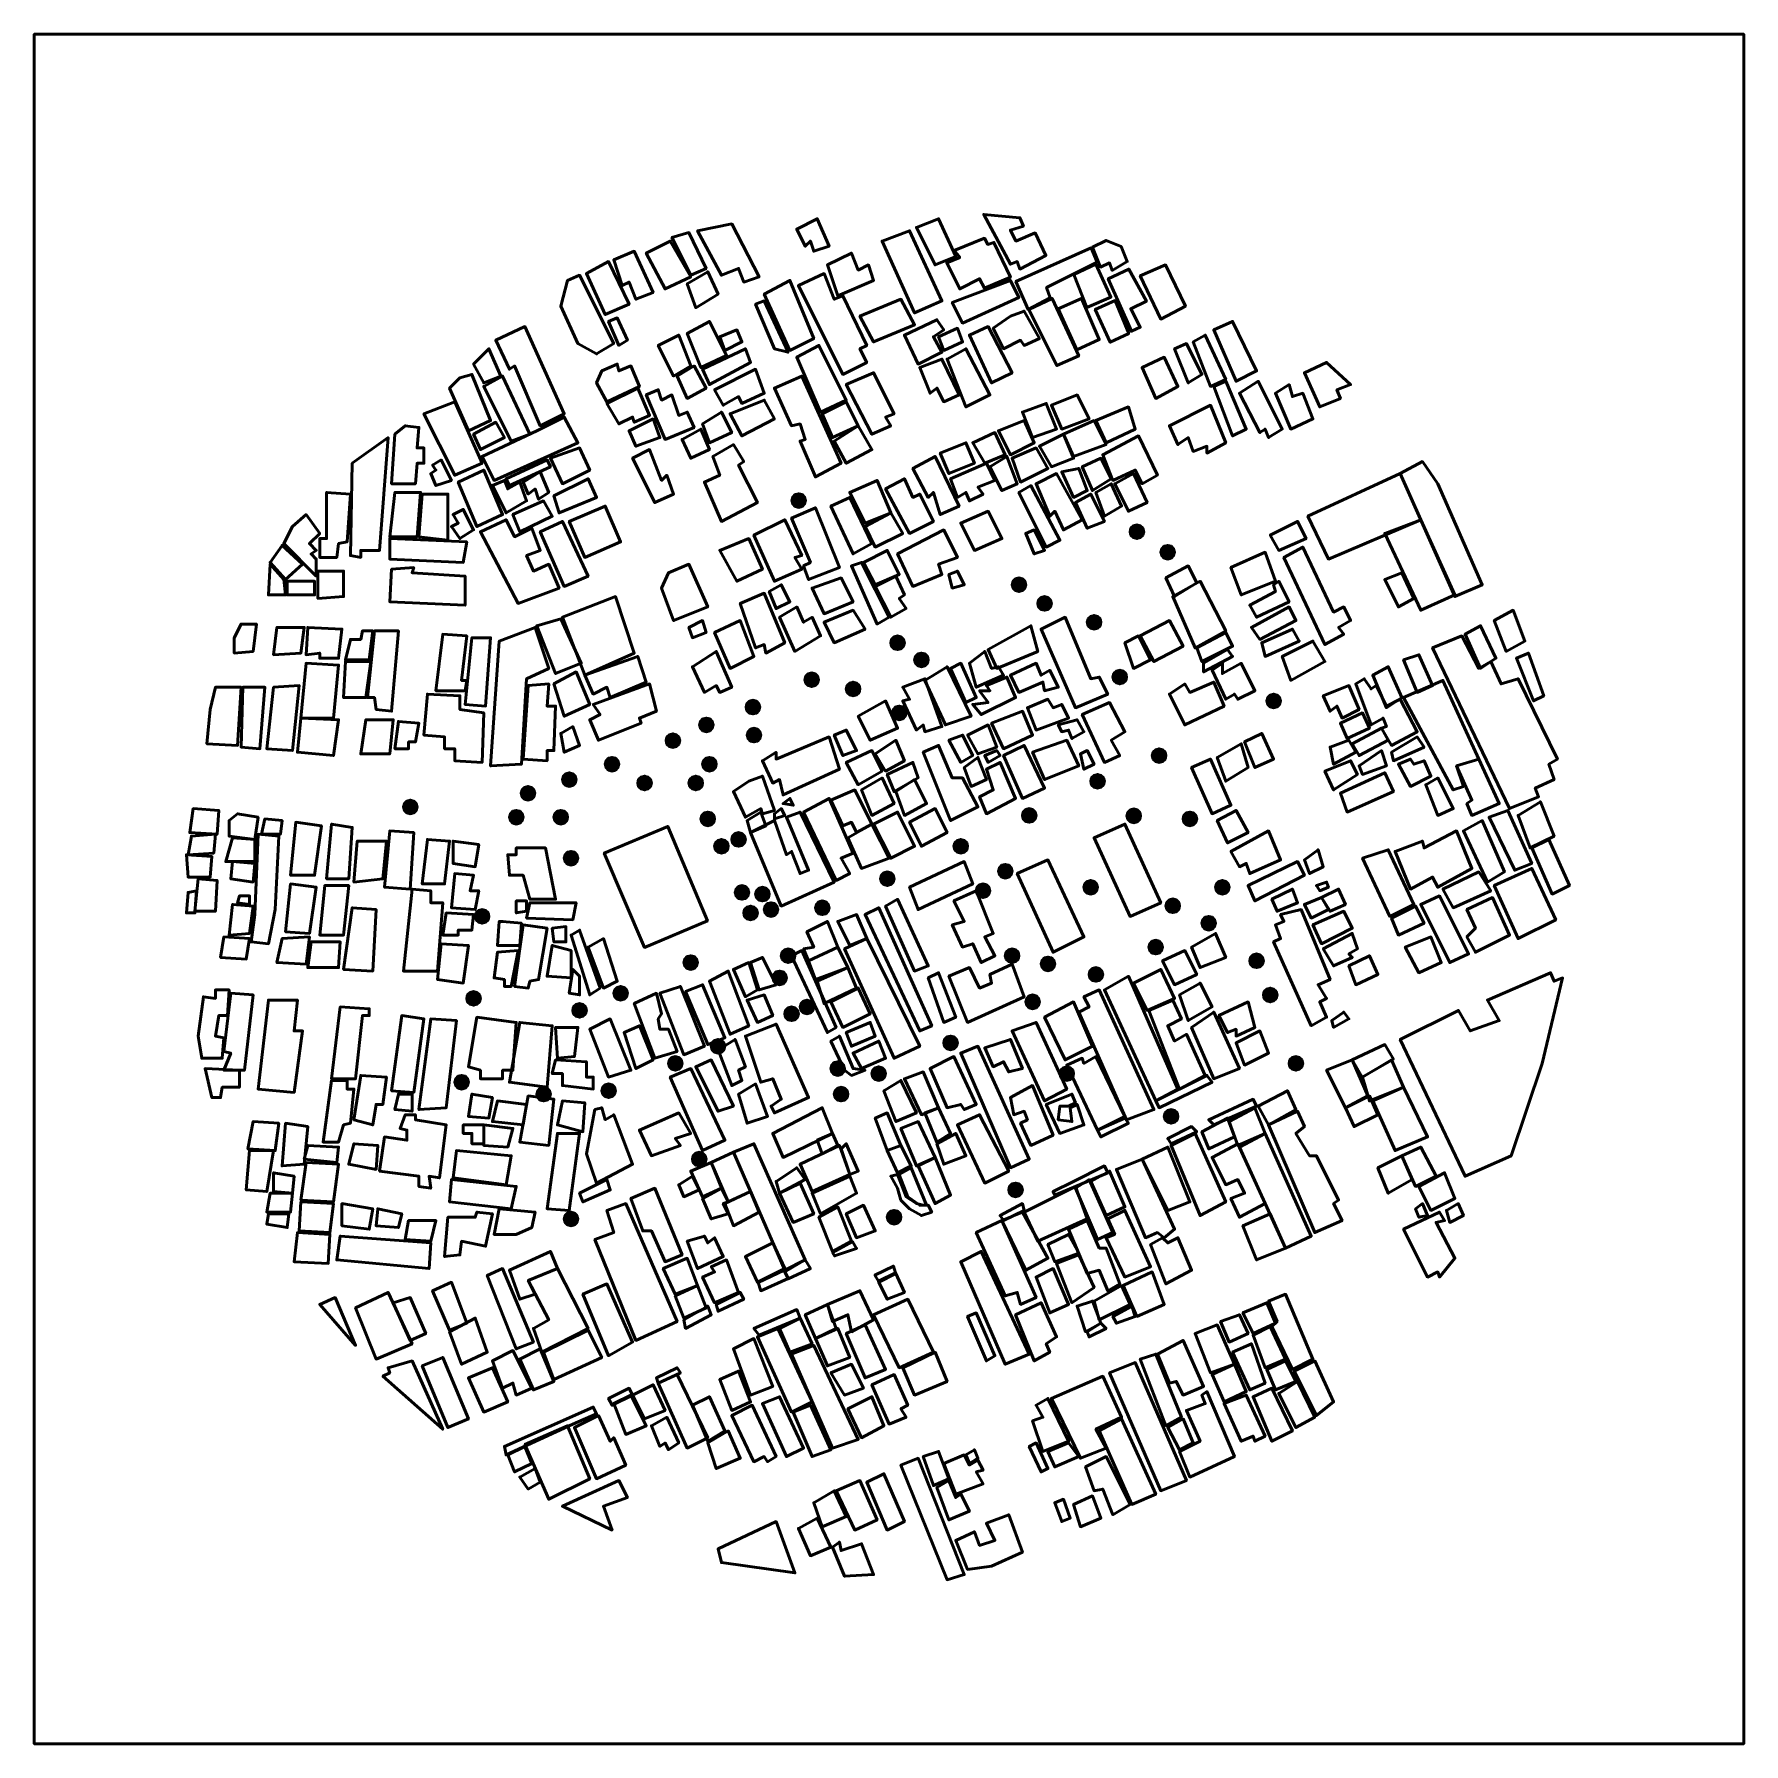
# Model space of a CAD drawing. Header units: metres. Extents: x -246 to 254, y -250 to 250.
import ezdxf

# ---------------------------------------------------------------- set-up
doc = ezdxf.new("R2010")
doc.units = ezdxf.units.M
doc.header["$LTSCALE"] = 5.08
doc.layers.add('一般', color=7, linetype='Continuous', lineweight=5)

# ---------------------------------------------------------------- blocks, each defined once
blk = doc.blocks.new('屋根 (3D)')
at = {"layer": '一般', "color": 31, "linetype": 'Continuous', "lineweight": 50}
for points in [[(127.5, 128), (127.5, 128, 0.5), (122.5, 126, 0.5), (122.5, 126)], [(122.5, 126), (122.5, 126, 0.5), (126.5, 118, 0.5), (126.5, 118)], [(131, 120.5), (131, 120.5, 0.5), (127.5, 128, 0.5), (127.5, 128)], [(126.5, 118), (126.5, 118, 0.5), (131, 120.5, 0.5), (131, 120.5)], [(150.5, 112.5), (150.5, 112.5, 0.5), (146, 110, 0.5), (146, 110)], [(146, 110), (146, 110, 0.5), (150.5, 100, 0.5), (150.5, 100)], [(155, 103), (155, 103, 0.5), (150.5, 112.5, 0.5), (150.5, 112.5)], [(132.5, 104), (132.5, 104, 0.5), (128, 102.5, 0.5), (128, 102.5)], [(128, 102.5), (128, 102.5, 0.5), (132, 93, 0.5), (132, 93)], [(136.5, 95), (136.5, 95, 0.5), (132.5, 104, 0.5), (132.5, 104)], [(150.5, 100), (150.5, 100, 0.5), (155, 103, 0.5), (155, 103)], [(132, 93), (132, 93, 0.5), (136.5, 95, 0.5), (136.5, 95)], [(-131.5, 45.5), (-131.5, 45.5, 0.5), (-134, 45.5, 0.5), (-134, 45.5)], [(-134, 45.5), (-134, 45.5, 0.5), (-133.5, 39.5, 0.5), (-133.5, 39.5)], [(-131.5, 47.5), (-131.5, 47.5, 0.5), (-131.5, 45.5, 0.5), (-131.5, 45.5)], [(-123, 47.5), (-123, 47.5, 0.5), (-131.5, 47.5, 0.5), (-131.5, 47.5)], [(-120, 32.5), (-120, 32.5, 0.5), (-123, 47.5, 0.5), (-123, 47.5)], [(-133.5, 39.5), (-133.5, 39.5, 0.5), (-129.5, 39.5, 0.5), (-129.5, 39.5)], [(-129.5, 39.5), (-129.5, 39.5, 0.5), (-127.5, 32.5, 0.5), (-127.5, 32.5)], [(-127.5, 32.5), (-127.5, 32.5, 0.5), (-120, 32.5, 0.5), (-120, 32.5)], [(-25.5, 30), (-25.5, 30, 0.5), (-29.5, 28, 0.5), (-29.5, 28)], [(-10, -4.5), (-10, -4.5, 0.5), (-25.5, 30, 0.5), (-25.5, 30)], [(-20, 32.5), (-20, 32.5, 0.5), (-23.5, 30.5, 0.5), (-23.5, 30.5)], [(-23.5, 30.5), (-23.5, 30.5, 0.5), (-15, 11.5, 0.5), (-15, 11.5)], [(-11, 13), (-11, 13, 0.5), (-20, 32.5, 0.5), (-20, 32.5)], [(-29.5, 28), (-29.5, 28, 0.5), (-13.5, -6, 0.5), (-13.5, -6)], [(-15, 11.5), (-15, 11.5, 0.5), (-11, 13, 0.5), (-11, 13)], [(-13.5, -6), (-13.5, -6, 0.5), (-10, -4.5, 0.5), (-10, -4.5)], [(-105, -49.5), (-105, -49.5, 0.5), (-113, -53.5, 0.5), (-113, -53.5)], [(-104, -52.5), (-104, -52.5, 0.5), (-105, -49.5, 0.5), (-105, -49.5)], [(-113, -53.5), (-113, -53.5, 0.5), (-112, -56, 0.5), (-112, -56)], [(-112, -56), (-112, -56, 0.5), (-104, -52.5, 0.5), (-104, -52.5)], [(-62, -96), (-62, -96, 0.5), (-68, -99, 0.5), (-68, -99)], [(-68, -99), (-68, -99, 0.5), (-63, -112.5, 0.5), (-63, -112.5)], [(-56.5, -110), (-56.5, -110, 0.5), (-62, -96, 0.5), (-62, -96)], [(-63, -112.5), (-63, -112.5, 0.5), (-56.5, -110, 0.5), (-56.5, -110)]]:
    blk.add_3dface(points, dxfattribs=at)
for points, invisible_edges in [([(122.5, 126, 0.5), (126.5, 118, 0.5), (131, 120.5, 0.5), (127.5, 128, 0.5)], 8), ([(122.5, 126), (126.5, 118), (131, 120.5), (127.5, 128)], 8), ([(146, 110, 0.5), (150.5, 100, 0.5), (155, 103, 0.5), (150.5, 112.5, 0.5)], 8), ([(146, 110), (150.5, 100), (155, 103), (150.5, 112.5)], 8), ([(128, 102.5, 0.5), (132, 93, 0.5), (136.5, 95, 0.5), (132.5, 104, 0.5)], 8), ([(128, 102.5), (132, 93), (136.5, 95), (132.5, 104)], 8), ([(-133.5, 39.5, 0.5), (-134, 45.5, 0.5), (-131.5, 45.5, 0.5), (-133.5, 39.5, 0.5)], 12), ([(-133.5, 39.5), (-134, 45.5), (-131.5, 45.5), (-133.5, 39.5)], 12), ([(-129.5, 39.5, 0.5), (-133.5, 39.5, 0.5), (-131.5, 45.5, 0.5), (-129.5, 39.5, 0.5)], 14), ([(-129.5, 39.5), (-133.5, 39.5), (-131.5, 45.5), (-129.5, 39.5)], 14), ([(-129.5, 39.5, 0.5), (-131.5, 45.5, 0.5), (-131.5, 47.5, 0.5), (-129.5, 39.5, 0.5)], 13), ([(-129.5, 39.5, 0.5), (-131.5, 47.5, 0.5), (-123, 47.5, 0.5), (-129.5, 39.5, 0.5)], 13), ([(-129.5, 39.5), (-131.5, 45.5), (-131.5, 47.5), (-129.5, 39.5)], 13), ([(-129.5, 39.5), (-131.5, 47.5), (-123, 47.5), (-129.5, 39.5)], 13), ([(-129.5, 39.5, 0.5), (-123, 47.5, 0.5), (-120, 32.5, 0.5), (-129.5, 39.5, 0.5)], 13), ([(-129.5, 39.5), (-123, 47.5), (-120, 32.5), (-129.5, 39.5)], 13), ([(-120, 32.5, 0.5), (-127.5, 32.5, 0.5), (-129.5, 39.5, 0.5), (-120, 32.5, 0.5)], 12), ([(-120, 32.5), (-127.5, 32.5), (-129.5, 39.5), (-120, 32.5)], 12), ([(-29.5, 28, 0.5), (-13.5, -6, 0.5), (-10, -4.5, 0.5), (-25.5, 30, 0.5)], 8), ([(-29.5, 28), (-13.5, -6), (-10, -4.5), (-25.5, 30)], 8), ([(-23.5, 30.5, 0.5), (-15, 11.5, 0.5), (-11, 13, 0.5), (-20, 32.5, 0.5)], 8), ([(-23.5, 30.5), (-15, 11.5), (-11, 13), (-20, 32.5)], 8), ([(-113, -53.5, 0.5), (-112, -56, 0.5), (-104, -52.5, 0.5), (-105, -49.5, 0.5)], 8), ([(-113, -53.5), (-112, -56), (-104, -52.5), (-105, -49.5)], 8), ([(-68, -99, 0.5), (-63, -112.5, 0.5), (-56.5, -110, 0.5), (-62, -96, 0.5)], 8), ([(-68, -99), (-63, -112.5), (-56.5, -110), (-62, -96)], 8)]:
    blk.add_3dface(points, dxfattribs=dict(at, invisible_edges=invisible_edges))
blk = doc.blocks.new('市街地地図 (3D)')
at = {"layer": '一般', "color": 31, "linetype": 'Continuous', "lineweight": 50}
for points in [[(-68.5, 230), (-68.5, 230, 4.5), (-78.5, 228, 4.5), (-78.5, 228)], [(-60.5, 214.5), (-60.5, 214.5, 4.5), (-68.5, 230, 4.5), (-68.5, 230)], [(-43.5, 231.5), (-43.5, 231.5, 7.5), (-49.5, 228.5, 7.5), (-49.5, 228.5)], [(-40, 223.5), (-40, 223.5, 7.5), (-43.5, 231.5, 7.5), (-43.5, 231.5)], [(-8, 231.5), (-8, 231.5, 5.4), (-14.5, 229, 5.4), (-14.5, 229)], [(-3, 220.5), (-3, 220.5, 5.4), (-8, 231.5, 5.4), (-8, 231.5)], [(15.8, 231.8), (15.8, 231.8, 6), (5.2, 232.8, 6), (5.2, 232.8)], [(5.2, 232.8), (5.2, 232.8, 6), (13, 218.2, 6), (13, 218.2)], [(16.8, 229.4), (16.8, 229.4, 6), (15.8, 231.8, 6), (15.8, 231.8)], [(-86.5, 225), (-86.5, 225, 6), (-93.5, 221.5, 6), (-93.5, 221.5)], [(-80.5, 214.5), (-80.5, 214.5, 6), (-86.5, 225, 6), (-86.5, 225)], [(-81, 227.5), (-81, 227.5, 5.1), (-86, 226, 5.1), (-86, 226)], [(-86, 226), (-86, 226, 5.1), (-80.5, 215, 5.1), (-80.5, 215)], [(-76, 217), (-76, 217, 5.1), (-81, 227.5, 5.1), (-81, 227.5)], [(-78.5, 228), (-78.5, 228, 4.5), (-71.5, 215, 4.5), (-71.5, 215)], [(-49.5, 228.5), (-49.5, 228.5, 7.5), (-47, 223.5, 7.5), (-47, 223.5)], [(-47, 223.5), (-47, 223.5, 7.5), (-45.5, 225, 7.5), (-45.5, 225)], [(-45.5, 225), (-45.5, 225, 7.5), (-44.5, 222, 7.5), (-44.5, 222)], [(-16.5, 228), (-16.5, 228, 5.1), (-24.5, 225, 5.1), (-24.5, 225)], [(-24.5, 225), (-24.5, 225, 5.1), (-15, 204, 5.1), (-15, 204)], [(-7, 207.5), (-7, 207.5, 5.1), (-16.5, 228, 5.1), (-16.5, 228)], [(-14.5, 229), (-14.5, 229, 5.4), (-9, 218, 5.4), (-9, 218)], [(-3.4, 222.2), (-3.4, 222.2, 6), (5.4, 225.8, 6), (5.4, 225.8)], [(5.4, 225.8), (5.4, 225.8, 6), (6.4, 224, 6), (6.4, 224)], [(13, 228.2), (13, 228.2, 6), (16.8, 229.4, 6), (16.8, 229.4)], [(14.6, 225), (14.6, 225, 6), (13, 228.2, 6), (13, 228.2)], [(20.2, 227.4), (20.2, 227.4, 6), (14.6, 225, 6), (14.6, 225)], [(23.4, 220.8), (23.4, 220.8, 6), (20.2, 227.4, 6), (20.2, 227.4)], [(41, 225.2), (41, 225.2, 6), (37, 223.2, 6), (37, 223.2)], [(45.4, 223.4), (45.4, 223.4, 6), (41, 225.2, 6), (41, 225.2)], [(-97, 222), (-97, 222, 6), (-103, 219.5, 6), (-103, 219.5)], [(-91.5, 210), (-91.5, 210, 6), (-97, 222, 6), (-97, 222)], [(-93.5, 221.5), (-93.5, 221.5, 6), (-88, 211, 6), (-88, 211)], [(-44.5, 222), (-44.5, 222, 7.5), (-40, 223.5, 7.5), (-40, 223.5)], [(-33.5, 221.5), (-33.5, 221.5, 6), (-40.5, 218, 6), (-40.5, 218)], [(-31.5, 216.5), (-31.5, 216.5, 6), (-33.5, 221.5, 6), (-33.5, 221.5)], [(-9, 218), (-9, 218, 5.4), (-3, 220.5, 5.4), (-3, 220.5)], [(-5.6, 218.6), (-5.6, 218.6, 6), (-1.8, 220.2, 6), (-1.8, 220.2)], [(-1.8, 220.2), (-1.8, 220.2, 6), (-3.4, 222.2, 6), (-3.4, 222.2)], [(6.4, 224), (6.4, 224, 6), (8.2, 224.6, 6), (8.2, 224.6)], [(8.2, 224.6), (8.2, 224.6, 6), (13, 214.4, 6), (13, 214.4)], [(36.6, 223), (36.6, 223, 5.4), (14.6, 213.2, 5.4), (14.6, 213.2)], [(15.8, 216.8), (15.8, 216.8, 6), (23.4, 220.8, 6), (23.4, 220.8)], [(38.4, 218.8), (38.4, 218.8, 5.4), (36.6, 223, 5.4), (36.6, 223)], [(37, 223.2), (37, 223.2, 6), (39.4, 217.4, 6), (39.4, 217.4)], [(47.2, 219), (47.2, 219, 6), (45.4, 223.4, 6), (45.4, 223.4)], [(-113, 215), (-113, 215, 12), (-116.5, 213.5, 12), (-116.5, 213.5)], [(-103, 195), (-103, 195, 12), (-113, 215, 12), (-113, 215)], [(-104.5, 219), (-104.5, 219, 6), (-111, 215.5, 6), (-111, 215.5)], [(-111, 215.5), (-111, 215.5, 6), (-105.5, 203.5, 6), (-105.5, 203.5)], [(-98.5, 206.5), (-98.5, 206.5, 6), (-104.5, 219, 6), (-104.5, 219)], [(-103, 219.5), (-103, 219.5, 6), (-100.5, 212, 6), (-100.5, 212)], [(-75.5, 216), (-75.5, 216, 6), (-81.5, 212.5, 6), (-81.5, 212.5)], [(-80.5, 215), (-80.5, 215, 5.1), (-76, 217, 5.1), (-76, 217)], [(-72.5, 209.5), (-72.5, 209.5, 6), (-75.5, 216, 6), (-75.5, 216)], [(-71.5, 215), (-71.5, 215, 4.5), (-66.5, 217, 4.5), (-66.5, 217)], [(-66.5, 217), (-66.5, 217, 4.5), (-65, 213, 4.5), (-65, 213)], [(-41.5, 215.5), (-41.5, 215.5, 5.4), (-49, 212, 5.4), (-49, 212)], [(-38.5, 208), (-38.5, 208, 5.4), (-41.5, 215.5, 5.4), (-41.5, 215.5)], [(-40.5, 218), (-40.5, 218, 6), (-37.5, 209, 6), (-37.5, 209)], [(-28.5, 218), (-28.5, 218, 6), (-31.5, 216.5, 6), (-31.5, 216.5)], [(-27, 213.5), (-27, 213.5, 6), (-28.5, 218, 6), (-28.5, 218)], [(-1.8, 211), (-1.8, 211, 6), (-5.6, 218.6, 6), (-5.6, 218.6)], [(13, 218.2), (13, 218.2, 6), (15, 219, 6), (15, 219)], [(15, 219), (15, 219, 6), (15.8, 216.8, 6), (15.8, 216.8)], [(23.6, 211.4), (23.6, 211.4, 5.4), (38.4, 218.8, 5.4), (38.4, 218.8)], [(38, 218.2), (38, 218.2, 6), (31.6, 215.2, 6), (31.6, 215.2)], [(31.6, 215.2), (31.6, 215.2, 6), (35.4, 205.6, 6), (35.4, 205.6)], [(42.4, 208.6), (42.4, 208.6, 6), (38, 218.2, 6), (38, 218.2)], [(39.4, 217.4), (39.4, 217.4, 6), (42, 218.6, 6), (42, 218.6)], [(41.6, 214), (41.6, 214, 6), (47.6, 216.8, 6), (47.6, 216.8)], [(42, 218.6), (42, 218.6, 6), (42.8, 216.4, 6), (42.8, 216.4)], [(42.8, 216.4), (42.8, 216.4, 6), (47.2, 219, 6), (47.2, 219)], [(47.6, 216.8), (47.6, 216.8, 6), (52.8, 207.4, 6), (52.8, 207.4)], [(58.4, 218), (58.4, 218, 6), (51, 214.8, 6), (51, 214.8)], [(64.2, 206), (64.2, 206, 6), (58.4, 218, 6), (58.4, 218)], [(-116.5, 213.5), (-116.5, 213.5, 12), (-118.5, 206, 12), (-118.5, 206)], [(-100.5, 212), (-100.5, 212, 6), (-98.5, 213, 6), (-98.5, 213)], [(-98.5, 213), (-98.5, 213, 6), (-96.5, 208, 6), (-96.5, 208)], [(-96.5, 208), (-96.5, 208, 6), (-91.5, 210, 6), (-91.5, 210)], [(-88, 211), (-88, 211, 6), (-80.5, 214.5, 6), (-80.5, 214.5)], [(-81.5, 212.5), (-81.5, 212.5, 6), (-79, 205.5, 6), (-79, 205.5)], [(-65, 213), (-65, 213, 4.5), (-60.5, 214.5, 4.5), (-60.5, 214.5)], [(-51.5, 213.5), (-51.5, 213.5, 6), (-59, 209.5, 6), (-59, 209.5)], [(-44.5, 196.5), (-44.5, 196.5, 6), (-51.5, 213.5, 6), (-51.5, 213.5)], [(-49, 212), (-49, 212, 5.4), (-36, 186, 5.4), (-36, 186)], [(-37.5, 209), (-37.5, 209, 6), (-27, 213.5, 6), (-27, 213.5)], [(13, 213.5), (13, 213.5, 4.2), (-4, 207, 4.2), (-4, 207)], [(4, 214), (4, 214, 6), (-1.8, 211, 6), (-1.8, 211)], [(5.4, 211.2), (5.4, 211.2, 6), (4, 214, 6), (4, 214)], [(13, 214.4), (13, 214.4, 6), (5.4, 211.2, 6), (5.4, 211.2)], [(15.5, 208.5), (15.5, 208.5, 4.2), (13, 213.5, 4.2), (13, 213.5)], [(14.6, 213.2), (14.6, 213.2, 5.4), (18.2, 205, 5.4), (18.2, 205)], [(24.6, 208.4), (24.6, 208.4, 5.4), (23.6, 211.4, 5.4), (23.6, 211.4)], [(48.4, 198.6), (48.4, 198.6, 6), (41.6, 214, 6), (41.6, 214)], [(51, 214.8), (51, 214.8, 6), (57, 202.2, 6), (57, 202.2)], [(-118.5, 206), (-118.5, 206, 12), (-113.5, 195, 12), (-113.5, 195)], [(-105.5, 203.5), (-105.5, 203.5, 6), (-98.5, 206.5, 6), (-98.5, 206.5)], [(-79, 205.5), (-79, 205.5, 6), (-72.5, 209.5, 6), (-72.5, 209.5)], [(-59, 207.5), (-59, 207.5, 4), (-61.5, 206.5, 4), (-61.5, 206.5)], [(-61.5, 206.5), (-61.5, 206.5, 4), (-56, 193.5, 4), (-56, 193.5)], [(-59, 209.5), (-59, 209.5, 6), (-51.5, 193, 6), (-51.5, 193)], [(-52, 192.5), (-52, 192.5, 4), (-59, 207.5, 4), (-59, 207.5)], [(-36, 209), (-36, 209, 5.4), (-38.5, 208, 5.4), (-38.5, 208)], [(-29, 194.5), (-29, 194.5, 5.4), (-36, 209, 5.4), (-36, 209)], [(-19, 208), (-19, 208, 6), (-31, 203, 6), (-31, 203)], [(-15, 200.5), (-15, 200.5, 6), (-19, 208, 6), (-19, 208)], [(-15, 204), (-15, 204, 5.1), (-7, 207.5, 5.1), (-7, 207.5)], [(-4, 207), (-4, 207, 4.2), (-1, 201, 4.2), (-1, 201)], [(-1, 201), (-1, 201, 4.2), (15.5, 208.5, 4.2), (15.5, 208.5)], [(18.2, 205), (18.2, 205, 5.4), (24.6, 208.4, 5.4), (24.6, 208.4)], [(18.4, 205), (18.4, 205, 6), (25.2, 208.2, 6), (25.2, 208.2)], [(26.6, 188.6), (26.6, 188.6, 6), (18.4, 205, 6), (18.4, 205)], [(25.2, 208.2), (25.2, 208.2, 6), (33, 191.4, 6), (33, 191.4)], [(33.8, 208.2), (33.8, 208.2, 4.8), (27, 205.2, 4.8), (27, 205.2)], [(27, 205.2), (27, 205.2, 4.8), (32.4, 193.2, 4.8), (32.4, 193.2)], [(39, 196.2), (39, 196.2, 4.8), (33.8, 208.2, 4.8), (33.8, 208.2)], [(35.4, 205.6), (35.4, 205.6, 6), (42.4, 208.6, 6), (42.4, 208.6)], [(43.6, 207.6), (43.6, 207.6, 6), (37.8, 205, 6), (37.8, 205)], [(37.8, 205), (37.8, 205, 6), (42.2, 195.4, 6), (42.2, 195.4)], [(47.6, 198), (47.6, 198, 6), (43.6, 207.6, 6), (43.6, 207.6)], [(52.8, 207.4), (52.8, 207.4, 6), (48.2, 205.2, 6), (48.2, 205.2)], [(48.2, 205.2), (48.2, 205.2, 6), (51, 199.8, 6), (51, 199.8)], [(57, 202.2), (57, 202.2, 6), (64.2, 206, 6), (64.2, 206)], [(-129, 200), (-129, 200, 5.4), (-137.5, 196, 5.4), (-137.5, 196)], [(-117.5, 174.5), (-117.5, 174.5, 5.4), (-129, 200, 5.4), (-129, 200)], [(-102, 202.5), (-102, 202.5, 5.4), (-104.5, 201.5, 5.4), (-104.5, 201.5)], [(-104.5, 201.5), (-104.5, 201.5, 5.4), (-101.5, 194.5, 5.4), (-101.5, 194.5)], [(-99, 196), (-99, 196, 5.4), (-102, 202.5, 5.4), (-102, 202.5)], [(-75, 201.5), (-75, 201.5, 6.6), (-81.5, 198, 6.6), (-81.5, 198)], [(-70, 191.5), (-70, 191.5, 6.6), (-75, 201.5, 6.6), (-75, 201.5)], [(-31, 203), (-31, 203, 6), (-27, 195.5, 6), (-27, 195.5)], [(-27, 195.5), (-27, 195.5, 6), (-15, 200.5, 6), (-15, 200.5)], [(-8.5, 202), (-8.5, 202, 6), (-18, 197.5, 6), (-18, 197.5)], [(-6.5, 199), (-6.5, 199, 6), (-8.5, 202, 6), (-8.5, 202)], [(6.5, 200), (6.5, 200, 6), (1, 197.5, 6), (1, 197.5)], [(13.5, 186.5), (13.5, 186.5, 6), (6.5, 200, 6), (6.5, 200)], [(13, 203), (13, 203, 6), (8, 199.5, 6), (8, 199.5)], [(17, 204.5), (17, 204.5, 6), (13, 203, 6), (13, 203)], [(21.5, 196.5), (21.5, 196.5, 6), (17, 204.5, 6), (17, 204.5)], [(78, 201.5), (78, 201.5, 6), (72.5, 199, 6), (72.5, 199)], [(85, 187), (85, 187, 6), (78, 201.5, 6), (78, 201.5)], [(-137.5, 196), (-137.5, 196, 5.4), (-133.5, 187.5, 5.4), (-133.5, 187.5)], [(-113.5, 195), (-113.5, 195, 12), (-108, 192, 12), (-108, 192)], [(-108, 192), (-108, 192, 12), (-103, 195, 12), (-103, 195)], [(-101.5, 194.5), (-101.5, 194.5, 5.4), (-99, 196, 5.4), (-99, 196)], [(-84, 197.5), (-84, 197.5, 4.5), (-90, 194.5, 4.5), (-90, 194.5)], [(-80.5, 188.5), (-80.5, 188.5, 4.5), (-84, 197.5, 4.5), (-84, 197.5)], [(-81.5, 198), (-81.5, 198, 6.6), (-77.5, 188, 6.6), (-77.5, 188)], [(-67, 199), (-67, 199, 3), (-72, 197, 3), (-72, 197)], [(-72, 197), (-72, 197, 3), (-70.5, 193, 3), (-70.5, 193)], [(-70.5, 193), (-70.5, 193, 3), (-65.5, 195.5, 3), (-65.5, 195.5)], [(-65.5, 195.5), (-65.5, 195.5, 3), (-67, 199, 3), (-67, 199)], [(-51.5, 193), (-51.5, 193, 6), (-44.5, 196.5, 6), (-44.5, 196.5)], [(-18, 197.5), (-18, 197.5, 6), (-14, 189, 6), (-14, 189)], [(-9.5, 197), (-9.5, 197, 6), (-6.5, 199, 6), (-6.5, 199)], [(-7, 192.5), (-7, 192.5, 6), (-9.5, 197, 6), (-9.5, 197)], [(-2.5, 199.5), (-2.5, 199.5, 5.4), (-8, 197, 5.4), (-8, 197)], [(-8, 197), (-8, 197, 5.4), (-6.5, 193, 5.4), (-6.5, 193)], [(-6.5, 193), (-6.5, 193, 5.4), (-1, 195.5, 5.4), (-1, 195.5)], [(-1, 195.5), (-1, 195.5, 5.4), (-2.5, 199.5, 5.4), (-2.5, 199.5)], [(1, 197.5), (1, 197.5, 6), (7.5, 183.5, 6), (7.5, 183.5)], [(8, 199.5), (8, 199.5, 6), (11, 193.5, 6), (11, 193.5)], [(11, 193.5), (11, 193.5, 6), (16, 196, 6), (16, 196)], [(16, 196), (16, 196, 6), (17, 194.5, 6), (17, 194.5)], [(17, 194.5), (17, 194.5, 6), (21.5, 196.5, 6), (21.5, 196.5)], [(32.4, 193.2), (32.4, 193.2, 4.8), (39, 196.2, 4.8), (39, 196.2)], [(42.2, 195.4), (42.2, 195.4, 6), (47.6, 198, 6), (47.6, 198)], [(51, 199.8), (51, 199.8, 6), (48.4, 198.6, 6), (48.4, 198.6)], [(64.5, 195), (64.5, 195, 6), (61, 193.5, 6), (61, 193.5)], [(69, 186), (69, 186, 6), (64.5, 195, 6), (64.5, 195)], [(70, 197.5), (70, 197.5, 6), (66.5, 195.5, 6), (66.5, 195.5)], [(66.5, 195.5), (66.5, 195.5, 6), (71.5, 182.5, 6), (71.5, 182.5)], [(76, 184.5), (76, 184.5, 6), (70, 197.5, 6), (70, 197.5)], [(72.5, 199), (72.5, 199, 6), (79, 184, 6), (79, 184)], [(-144, 189), (-144, 189, 10), (-139.5, 193.5, 10), (-139.5, 193.5)], [(-139.5, 193.5), (-139.5, 193.5, 10), (-136, 185.5, 10), (-136, 185.5)], [(-90, 194.5), (-90, 194.5, 4.5), (-85.5, 185.5, 4.5), (-85.5, 185.5)], [(-77.5, 188), (-77.5, 188, 6.6), (-70, 191.5, 6.6), (-70, 191.5)], [(-64.5, 193.5), (-64.5, 193.5, 6), (-77, 187.5, 6), (-77, 187.5)], [(-63, 189.5), (-63, 189.5, 6), (-64.5, 193.5, 6), (-64.5, 193.5)], [(-56, 193.5), (-56, 193.5, 4), (-52, 192.5, 4), (-52, 192.5)], [(-43, 194.5), (-43, 194.5, 6), (-49.5, 191, 6), (-49.5, 191)], [(-49.5, 191), (-49.5, 191, 6), (-42.5, 175, 6), (-42.5, 175)], [(-35, 178.5), (-35, 178.5, 6), (-43, 194.5, 6), (-43, 194.5)], [(-31, 193.5), (-31, 193.5, 5.4), (-29, 194.5, 5.4), (-29, 194.5)], [(-29, 189.5), (-29, 189.5, 5.4), (-31, 193.5, 5.4), (-31, 193.5)], [(-14, 189), (-14, 189, 6), (-7, 192.5, 6), (-7, 192.5)], [(-7, 190.5), (-7, 190.5, 6), (-13.5, 188, 6), (-13.5, 188)], [(-2, 180), (-2, 180, 6), (-7, 190.5, 6), (-7, 190.5)], [(0, 193.5), (0, 193.5, 5.7), (-5.5, 190.5, 5.7), (-5.5, 190.5)], [(-5.5, 190.5), (-5.5, 190.5, 5.7), (0, 176.5, 5.7), (0, 176.5)], [(7, 180), (7, 180, 5.7), (0, 193.5, 5.7), (0, 193.5)], [(33, 191.4), (33, 191.4, 6), (26.6, 188.6, 6), (26.6, 188.6)], [(58, 191), (58, 191, 6), (51.5, 188, 6), (51.5, 188)], [(62, 182.5), (62, 182.5, 6), (58, 191, 6), (58, 191)], [(61, 193.5), (61, 193.5, 6), (65, 183.5, 6), (65, 183.5)], [(-148, 185), (-148, 185, 3), (-151, 182, 3), (-151, 182)], [(-144.5, 186), (-144.5, 186, 3), (-148, 185, 3), (-148, 185)], [(-139, 172.5), (-139, 172.5, 3), (-144.5, 186, 3), (-144.5, 186)], [(-141, 183.5), (-141, 183.5, 10), (-144, 189, 10), (-144, 189)], [(-136, 185.5), (-136, 185.5, 10), (-141, 183.5, 10), (-141, 183.5)], [(-135.5, 185.5), (-135.5, 185.5, 4.8), (-141, 182.5, 4.8), (-141, 182.5)], [(-127.5, 168.5), (-127.5, 168.5, 4.8), (-135.5, 185.5, 4.8), (-135.5, 185.5)], [(-133.5, 187.5), (-133.5, 187.5, 5.4), (-132, 188.5, 5.4), (-132, 188.5)], [(-132, 188.5), (-132, 188.5, 5.4), (-124.5, 171, 5.4), (-124.5, 171)], [(-106.5, 187), (-106.5, 187, 6), (-108, 183.5, 6), (-108, 183.5)], [(-102, 189), (-102, 189, 6), (-106.5, 187, 6), (-106.5, 187)], [(-101.5, 187), (-101.5, 187, 6), (-102, 189, 6), (-102, 189)], [(-98, 188.5), (-98, 188.5, 6), (-101.5, 187, 6), (-101.5, 187)], [(-95.5, 182.5), (-95.5, 182.5, 6), (-98, 188.5, 6), (-98, 188.5)], [(-85.5, 185.5), (-85.5, 185.5, 4.5), (-80.5, 188.5, 4.5), (-80.5, 188.5)], [(-79.5, 188.5), (-79.5, 188.5, 3), (-84.5, 185.5, 3), (-84.5, 185.5)], [(-84.5, 185.5), (-84.5, 185.5, 3), (-81.5, 179, 3), (-81.5, 179)], [(-76, 182), (-76, 182, 3), (-79.5, 188.5, 3), (-79.5, 188.5)], [(-77, 187.5), (-77, 187.5, 6), (-75, 183, 6), (-75, 183)], [(-75, 183), (-75, 183, 6), (-63, 189.5, 6), (-63, 189.5)], [(-61.5, 187.5), (-61.5, 187.5, 4.2), (-73.5, 181.5, 4.2), (-73.5, 181.5)], [(-59, 180.5), (-59, 180.5, 4.2), (-61.5, 187.5, 4.2), (-61.5, 187.5)], [(-48, 185.5), (-48, 185.5, 6), (-56, 182, 6), (-56, 182)], [(-36.5, 160), (-36.5, 160, 6), (-48, 185.5, 6), (-48, 185.5)], [(-36, 186), (-36, 186, 5.4), (-29, 189.5, 5.4), (-29, 189.5)], [(-27, 186.5), (-27, 186.5, 4.5), (-35, 183, 4.5), (-35, 183)], [(-21, 174.5), (-21, 174.5, 4.5), (-27, 186.5, 4.5), (-27, 186.5)], [(-13.5, 188), (-13.5, 188, 6), (-10.5, 180.5, 6), (-10.5, 180.5)], [(7.5, 183.5), (7.5, 183.5, 6), (13.5, 186.5, 6), (13.5, 186.5)], [(51.5, 188), (51.5, 188, 6), (55.5, 179, 6), (55.5, 179)], [(65, 183.5), (65, 183.5, 6), (69, 186, 6), (69, 186)], [(79, 184), (79, 184, 6), (85, 187, 6), (85, 187)], [(105.5, 189.5), (105.5, 189.5, 6), (99, 186.5, 6), (99, 186.5)], [(99, 186.5), (99, 186.5, 6), (103.5, 176.5, 6), (103.5, 176.5)], [(112.5, 183), (112.5, 183, 6), (105.5, 189.5, 6), (105.5, 189.5)], [(-151, 182), (-151, 182, 3), (-145.5, 169.5, 3), (-145.5, 169.5)], [(-141, 182.5), (-141, 182.5, 4.8), (-133, 166.5, 4.8), (-133, 166.5)], [(-108, 183.5), (-108, 183.5, 6), (-105, 178, 6), (-105, 178)], [(-105, 178), (-105, 178, 6), (-95.5, 182.5, 6), (-95.5, 182.5)], [(-96, 182), (-96, 182, 6), (-105, 177.5, 6), (-105, 177.5)], [(-92.5, 174), (-92.5, 174, 6), (-96, 182, 6), (-96, 182)], [(-90, 181.5), (-90, 181.5, 4.5), (-93.5, 180, 4.5), (-93.5, 180)], [(-93.5, 180), (-93.5, 180, 4.5), (-88, 167, 4.5), (-88, 167)], [(-89, 178.5), (-89, 178.5, 4.5), (-90, 181.5, 4.5), (-90, 181.5)], [(-86, 180), (-86, 180, 4.5), (-89, 178.5, 4.5), (-89, 178.5)], [(-84, 174), (-84, 174, 4.5), (-86, 180, 4.5), (-86, 180)], [(-81.5, 179), (-81.5, 179, 3), (-76, 182, 3), (-76, 182)], [(-73.5, 181.5), (-73.5, 181.5, 4.2), (-71, 177, 4.2), (-71, 177)], [(-65.5, 177.5), (-65.5, 177.5, 4.2), (-59, 180.5, 4.2), (-59, 180.5)], [(-56, 182), (-56, 182, 6), (-51, 171, 6), (-51, 171)], [(-35, 183), (-35, 183, 4.5), (-27.5, 168.5, 4.5), (-27.5, 168.5)], [(-10.5, 180.5), (-10.5, 180.5, 6), (-8.5, 182, 6), (-8.5, 182)], [(-8.5, 182), (-8.5, 182, 6), (-6.5, 178, 6), (-6.5, 178)], [(-6.5, 178), (-6.5, 178, 6), (-2, 180, 6), (-2, 180)], [(0, 176.5), (0, 176.5, 5.7), (7, 180, 5.7), (7, 180)], [(32.5, 180), (32.5, 180, 6), (25, 177, 6), (25, 177)], [(36, 173), (36, 173, 6), (32.5, 180, 6), (32.5, 180)], [(55.5, 179), (55.5, 179, 6), (62, 182.5, 6), (62, 182.5)], [(71.5, 182.5), (71.5, 182.5, 6), (76, 184.5, 6), (76, 184.5)], [(76, 184), (76, 184, 5.4), (72.5, 182.5, 5.4), (72.5, 182.5)], [(72.5, 182.5), (72.5, 182.5, 5.4), (78, 168, 5.4), (78, 168)], [(82, 170), (82, 170, 5.4), (76, 184, 5.4), (76, 184)], [(85.5, 184), (85.5, 184, 5.4), (80, 180.5, 5.4), (80, 180.5)], [(80, 180.5), (80, 180.5, 5.4), (86, 169, 5.4), (86, 169)], [(92.5, 170), (92.5, 170, 5.4), (85.5, 184, 5.4), (85.5, 184)], [(94.5, 183), (94.5, 183, 6), (90.5, 180.5, 6), (90.5, 180.5)], [(90.5, 180.5), (90.5, 180.5, 6), (95, 170, 6), (95, 170)], [(95.5, 179.5), (95.5, 179.5, 6), (94.5, 183, 6), (94.5, 183)], [(98.5, 180.5), (98.5, 180.5, 6), (95.5, 179.5, 6), (95.5, 179.5)], [(101.5, 173), (101.5, 173, 6), (98.5, 180.5, 6), (98.5, 180.5)], [(108.5, 181.5), (108.5, 181.5, 6), (112.5, 183, 6), (112.5, 183)], [(109.5, 179), (109.5, 179, 6), (108.5, 181.5, 6), (108.5, 181.5)], [(-149.5, 178), (-149.5, 178, 6), (-158.5, 174.5, 6), (-158.5, 174.5)], [(-141.5, 160), (-141.5, 160, 6), (-149.5, 178, 6), (-149.5, 178)], [(-105, 177.5), (-105, 177.5, 6), (-101.5, 171.5, 6), (-101.5, 171.5)], [(-81.5, 175), (-81.5, 175, 4.5), (-84, 174, 4.5), (-84, 174)], [(-79.5, 170.5), (-79.5, 170.5, 4.5), (-81.5, 175, 4.5), (-81.5, 175)], [(-71.5, 175), (-71.5, 175, 5.4), (-77, 171.5, 5.4), (-77, 171.5)], [(-68.5, 169), (-68.5, 169, 5.4), (-71.5, 175, 5.4), (-71.5, 175)], [(-71, 177), (-71, 177, 4.2), (-66.5, 179.5, 4.2), (-66.5, 179.5)], [(-59, 178.5), (-59, 178.5, 5.1), (-69, 174.5, 5.1), (-69, 174.5)], [(-66.5, 179.5), (-66.5, 179.5, 4.2), (-65.5, 177.5, 4.2), (-65.5, 177.5)], [(-56, 173), (-56, 173, 5.1), (-59, 178.5, 5.1), (-59, 178.5)], [(-42.5, 175), (-42.5, 175, 6), (-35, 178.5, 6), (-35, 178.5)], [(-35, 178), (-35, 178, 3), (-42, 174.5, 3), (-42, 174.5)], [(-31.5, 171), (-31.5, 171, 3), (-35, 178, 3), (-35, 178)], [(23.5, 177.5), (23.5, 177.5, 6), (16.5, 175, 6), (16.5, 175)], [(16.5, 175), (16.5, 175, 6), (19.5, 167.5, 6), (19.5, 167.5)], [(26.5, 170), (26.5, 170, 6), (23.5, 177.5, 6), (23.5, 177.5)], [(25, 177), (25, 177, 6), (28, 170, 6), (28, 170)], [(47.5, 176.5), (47.5, 176.5, 4.5), (38, 172.5, 4.5), (38, 172.5)], [(49.5, 170), (49.5, 170, 4.5), (47.5, 176.5, 4.5), (47.5, 176.5)], [(71.5, 177), (71.5, 177, 6.5), (59.5, 171, 6.5), (59.5, 171)], [(76, 166), (76, 166, 6.5), (71.5, 177, 6.5), (71.5, 177)], [(103.5, 176.5), (103.5, 176.5, 6), (109.5, 179, 6), (109.5, 179)], [(-164, 171), (-164, 171, 6), (-167, 168.5, 6), (-167, 168.5)], [(-160, 170.5), (-160, 170.5, 6), (-164, 171, 6), (-164, 171)], [(-160.5, 164.5), (-160.5, 164.5, 6), (-160, 170.5, 6), (-160, 170.5)], [(-158.5, 174.5), (-158.5, 174.5, 6), (-149.5, 156.5, 6), (-149.5, 156.5)], [(-145.5, 169.5), (-145.5, 169.5, 3), (-139, 172.5, 3), (-139, 172.5)], [(-137.5, 172), (-137.5, 172, 3), (-144, 168.5, 3), (-144, 168.5)], [(-135, 167.5), (-135, 167.5, 3), (-137.5, 172, 3), (-137.5, 172)], [(-117.5, 173.5), (-117.5, 173.5, 5.4), (-125.5, 169.5, 5.4), (-125.5, 169.5)], [(-124.5, 171), (-124.5, 171, 5.4), (-117.5, 174.5, 5.4), (-117.5, 174.5)], [(-113.5, 166), (-113.5, 166, 5.4), (-117.5, 173.5, 5.4), (-117.5, 173.5)], [(-101.5, 171.5), (-101.5, 171.5, 6), (-97.5, 173.5, 6), (-97.5, 173.5)], [(-91.5, 173), (-91.5, 173, 6), (-98.5, 169.5, 6), (-98.5, 169.5)], [(-97.5, 173.5), (-97.5, 173.5, 6), (-97, 172, 6), (-97, 172)], [(-97, 172), (-97, 172, 6), (-92.5, 174, 6), (-92.5, 174)], [(-89.5, 167.5), (-89.5, 167.5, 6), (-91.5, 173, 6), (-91.5, 173)], [(-88, 167), (-88, 167, 4.5), (-79.5, 170.5, 4.5), (-79.5, 170.5)], [(-77.5, 170), (-77.5, 170, 5.4), (-83, 167, 5.4), (-83, 167)], [(-75, 164), (-75, 164, 5.4), (-77.5, 170, 5.4), (-77.5, 170)], [(-77, 171.5), (-77, 171.5, 5.4), (-75, 166, 5.4), (-75, 166)], [(-69, 174.5), (-69, 174.5, 5.1), (-65.5, 168, 5.1), (-65.5, 168)], [(-65.5, 168), (-65.5, 168, 5.1), (-56, 173, 5.1), (-56, 173)], [(-51, 171), (-51, 171, 6), (-48.5, 171.5, 6), (-48.5, 171.5)], [(-48.5, 171.5), (-48.5, 171.5, 6), (-47, 167, 6), (-47, 167)], [(-42, 174.5), (-42, 174.5, 3), (-39, 167.5, 3), (-39, 167.5)], [(-39, 167.5), (-39, 167.5, 3), (-31.5, 171, 3), (-31.5, 171)], [(-31.5, 171), (-31.5, 171, 9), (-38.5, 166.5, 9), (-38.5, 166.5)], [(-27.5, 164), (-27.5, 164, 9), (-31.5, 171, 9), (-31.5, 171)], [(-27.5, 168.5), (-27.5, 168.5, 4.5), (-22, 171, 4.5), (-22, 171)], [(-23.5, 173.5), (-23.5, 173.5, 4.5), (-21, 174.5, 4.5), (-21, 174.5)], [(-22, 171), (-22, 171, 4.5), (-23.5, 173.5, 4.5), (-23.5, 173.5)], [(17, 172.5), (17, 172.5, 6), (9.5, 169.5, 6), (9.5, 169.5)], [(20, 166), (20, 166, 6), (17, 172.5, 6), (17, 172.5)], [(19.5, 167.5), (19.5, 167.5, 6), (26.5, 170, 6), (26.5, 170)], [(28, 170), (28, 170, 6), (36, 173, 6), (36, 173)], [(37.5, 172.5), (37.5, 172.5, 5.4), (28.5, 168.5, 5.4), (28.5, 168.5)], [(41, 165.5), (41, 165.5, 5.4), (37.5, 172.5, 5.4), (37.5, 172.5)], [(38, 172.5), (38, 172.5, 4.5), (41, 166, 4.5), (41, 166)], [(41, 166), (41, 166, 4.5), (49.5, 170, 4.5), (49.5, 170)], [(59.5, 171), (59.5, 171, 6.5), (62, 165.5, 6.5), (62, 165.5)], [(78, 168), (78, 168, 5.4), (82, 170, 5.4), (82, 170)], [(86, 169), (86, 169, 5.4), (87.5, 170, 5.4), (87.5, 170)], [(87.5, 170), (87.5, 170, 5.4), (88.5, 167.5, 5.4), (88.5, 167.5)], [(88.5, 167.5), (88.5, 167.5, 5.4), (92.5, 170, 5.4), (92.5, 170)], [(95, 170), (95, 170, 6), (101.5, 173, 6), (101.5, 173)], [(-169, 167.5), (-169, 167.5, 6), (-179.5, 160, 6), (-179.5, 160)], [(-171.5, 134.5), (-171.5, 134.5, 6), (-169, 167.5, 6), (-169, 167.5)], [(-167, 168.5), (-167, 168.5, 6), (-168, 154, 6), (-168, 154)], [(-144, 168.5), (-144, 168.5, 3), (-142, 164, 3), (-142, 164)], [(-142, 164), (-142, 164, 3), (-135, 167.5, 3), (-135, 167.5)], [(-125.5, 169.5), (-125.5, 169.5, 5.4), (-141.5, 162, 5.4), (-141.5, 162)], [(-138, 155), (-138, 155, 5.4), (-113.5, 166, 5.4), (-113.5, 166)], [(-133, 166.5), (-133, 166.5, 4.8), (-127.5, 168.5, 4.8), (-127.5, 168.5)], [(-98.5, 169.5), (-98.5, 169.5, 6), (-96.5, 165, 6), (-96.5, 165)], [(-96.5, 165), (-96.5, 165, 6), (-89.5, 167.5, 6), (-89.5, 167.5)], [(-83, 167), (-83, 167, 5.4), (-80.5, 161.5, 5.4), (-80.5, 161.5)], [(-75, 166), (-75, 166, 5.4), (-68.5, 169, 5.4), (-68.5, 169)], [(-68, 165.5), (-68, 165.5, 4.5), (-74, 162, 4.5), (-74, 162)], [(-65, 160.5), (-65, 160.5, 4.5), (-68, 165.5, 4.5), (-68, 165.5)], [(-47, 167), (-47, 167, 6), (-48.5, 166.5, 6), (-48.5, 166.5)], [(-48.5, 166.5), (-48.5, 166.5, 6), (-44, 156, 6), (-44, 156)], [(-38.5, 166.5), (-38.5, 166.5, 9), (-35, 160, 9), (-35, 160)], [(0, 166), (0, 166, 4), (-7.5, 163, 4), (-7.5, 163)], [(2.5, 160), (2.5, 160, 4), (0, 166, 4), (0, 166)], [(8.5, 169), (8.5, 169, 10), (2, 166, 10), (2, 166)], [(2, 166), (2, 166, 10), (5.5, 160, 10), (5.5, 160)], [(11.5, 162.5), (11.5, 162.5, 10), (8.5, 169, 10), (8.5, 169)], [(9.5, 169.5), (9.5, 169.5, 6), (13, 162.5, 6), (13, 162.5)], [(13, 162.5), (13, 162.5, 6), (20, 166, 6), (20, 166)], [(28.5, 168.5), (28.5, 168.5, 5.2), (21.5, 165, 5.2), (21.5, 165)], [(21.5, 165), (21.5, 165, 5.2), (25, 159, 5.2), (25, 159)], [(31.5, 161.5), (31.5, 161.5, 5.2), (28.5, 168.5, 5.2), (28.5, 168.5)], [(28.5, 168.5), (28.5, 168.5, 5.4), (31.5, 162, 5.4), (31.5, 162)], [(31.5, 162), (31.5, 162, 5.4), (41, 165.5, 5.4), (41, 165.5)], [(50.5, 168), (50.5, 168, 5.7), (40, 162.5, 5.7), (40, 162.5)], [(56, 156.5), (56, 156.5, 5.7), (50.5, 168, 5.7), (50.5, 168)], [(62, 165.5), (62, 165.5, 6.5), (65, 167.5, 6.5), (65, 167.5)], [(65, 167.5), (65, 167.5, 6.5), (66.5, 163.5, 6.5), (66.5, 163.5)], [(66.5, 163.5), (66.5, 163.5, 6.5), (70.5, 165, 6.5), (70.5, 165)], [(70.5, 163), (70.5, 163, 6.5), (76, 166, 6.5), (76, 166)], [(70.5, 165), (70.5, 165, 6.5), (70.5, 163, 6.5), (70.5, 163)], [(-179.5, 160), (-179.5, 160, 6), (-180, 133, 6), (-180, 133)], [(-161, 154), (-161, 154, 6), (-160.5, 160, 6), (-160.5, 160)], [(-158.5, 164.5), (-158.5, 164.5, 6), (-160.5, 164.5, 6), (-160.5, 164.5)], [(-160.5, 160), (-160.5, 160, 6), (-158.5, 160, 6), (-158.5, 160)], [(-158.5, 160), (-158.5, 160, 6), (-158.5, 164.5, 6), (-158.5, 164.5)], [(-156, 159.5), (-156, 159.5, 3), (-153.5, 161, 3), (-153.5, 161)], [(-153.5, 161), (-153.5, 161, 3), (-150.5, 155, 3), (-150.5, 155)], [(-149.5, 156.5), (-149.5, 156.5, 6), (-141.5, 160, 6), (-141.5, 160)], [(-141.5, 162), (-141.5, 162, 5.4), (-138, 155, 5.4), (-138, 155)], [(-122.5, 161), (-122.5, 161, 4), (-134.5, 155.5, 4), (-134.5, 155.5)], [(-121.5, 159), (-121.5, 159, 4), (-122.5, 161, 4), (-122.5, 161)], [(-113, 164.5), (-113, 164.5, 6), (-121.5, 161.5, 6), (-121.5, 161.5)], [(-121.5, 161.5), (-121.5, 161.5, 6), (-118, 154, 6), (-118, 154)], [(-110, 158), (-110, 158, 6), (-113, 164.5, 6), (-113, 164.5)], [(-92.5, 164), (-92.5, 164, 5.4), (-97.5, 161.5, 5.4), (-97.5, 161.5)], [(-97.5, 161.5), (-97.5, 161.5, 5.4), (-91, 148.5, 5.4), (-91, 148.5)], [(-89, 155), (-89, 155, 5.4), (-92.5, 164, 5.4), (-92.5, 164)], [(-80.5, 161.5), (-80.5, 161.5, 5.4), (-75, 164, 5.4), (-75, 164)], [(-74, 162), (-74, 162, 4.5), (-72, 156.5, 4.5), (-72, 156.5)], [(-66.5, 159.5), (-66.5, 159.5, 4.5), (-65, 160.5, 4.5), (-65, 160.5)], [(-44, 156), (-44, 156, 6), (-36.5, 160, 6), (-36.5, 160)], [(-35, 160), (-35, 160, 9), (-27.5, 164, 9), (-27.5, 164)], [(-9, 162), (-9, 162, 5.4), (-15.5, 158.5, 5.4), (-15.5, 158.5)], [(-2, 147.5), (-2, 147.5, 5.4), (-9, 162, 5.4), (-9, 162)], [(-7.5, 163), (-7.5, 163, 4), (-5, 157, 4), (-5, 157)], [(-5, 157), (-5, 157, 4), (2.5, 160, 4), (2.5, 160)], [(6, 160), (6, 160, 4.2), (-4.5, 155.5, 4.2), (-4.5, 155.5)], [(5.5, 160), (5.5, 160, 10), (11.5, 162.5, 10), (11.5, 162.5)], [(8.5, 155), (8.5, 155, 4.2), (6, 160, 4.2), (6, 160)], [(12, 162), (12, 162, 6), (7, 159, 6), (7, 159)], [(15, 154), (15, 154, 6), (12, 162, 6), (12, 162)], [(20.5, 164.5), (20.5, 164.5, 6), (13.5, 161.5, 6), (13.5, 161.5)], [(13.5, 161.5), (13.5, 161.5, 6), (16, 154.5, 6), (16, 154.5)], [(24, 158.5), (24, 158.5, 6), (20.5, 164.5, 6), (20.5, 164.5)], [(25, 159), (25, 159, 5.2), (31.5, 161.5, 5.2), (31.5, 161.5)], [(39.5, 161.5), (39.5, 161.5, 6), (34, 159, 6), (34, 159)], [(42.5, 155.5), (42.5, 155.5, 6), (39.5, 161.5, 6), (39.5, 161.5)], [(40, 162.5), (40, 162.5, 5.7), (43, 155, 5.7), (43, 155)], [(133.5, 160.5), (133.5, 160.5, 11), (127, 157, 11), (127, 157)], [(138, 154), (138, 154, 11), (133.5, 160.5, 11), (133.5, 160.5)], [(-156.5, 157), (-156.5, 157, 3), (-155, 158, 3), (-155, 158)], [(-155, 153.5), (-155, 153.5, 3), (-156.5, 157, 3), (-156.5, 157)], [(-155, 158), (-155, 158, 3), (-156, 159.5, 3), (-156, 159.5)], [(-150.5, 155), (-150.5, 155, 3), (-155, 153.5, 3), (-155, 153.5)], [(-141, 158), (-141, 158, 6), (-148.5, 154.5, 6), (-148.5, 154.5)], [(-135.5, 145), (-135.5, 145, 6), (-141, 158, 6), (-141, 158)], [(-135, 155), (-135, 155, 3), (-138.5, 153.5, 3), (-138.5, 153.5)], [(-134, 152.5), (-134, 152.5, 3), (-135, 155, 3), (-135, 155)], [(-134.5, 155.5), (-134.5, 155.5, 4), (-133.5, 153.5, 4), (-133.5, 153.5)], [(-133.5, 153.5), (-133.5, 153.5, 4), (-121.5, 159, 4), (-121.5, 159)], [(-124.5, 157.5), (-124.5, 157.5, 3), (-129.5, 154.5, 3), (-129.5, 154.5)], [(-122, 151.5), (-122, 151.5, 3), (-124.5, 157.5, 3), (-124.5, 157.5)], [(-110.5, 155.5), (-110.5, 155.5, 4.8), (-120.5, 150.5, 4.8), (-120.5, 150.5)], [(-118, 154), (-118, 154, 6), (-110, 158, 6), (-110, 158)], [(-108, 150), (-108, 150, 4.8), (-110.5, 155.5, 4.8), (-110.5, 155.5)], [(-87.5, 156.5), (-87.5, 156.5, 5.4), (-89, 155, 5.4), (-89, 155)], [(-85.5, 151), (-85.5, 151, 5.4), (-87.5, 156.5, 5.4), (-87.5, 156.5)], [(-72, 156.5), (-72, 156.5, 4.5), (-76.5, 154.5, 4.5), (-76.5, 154.5)], [(-61, 148.5), (-61, 148.5, 4.5), (-66.5, 159.5, 4.5), (-66.5, 159.5)], [(-26, 155), (-26, 155, 4.5), (-34, 151.5, 4.5), (-34, 151.5)], [(-22, 145.5), (-22, 145.5, 4.5), (-26, 155, 4.5), (-26, 155)], [(-18, 155.5), (-18, 155.5, 4.2), (-23.5, 152.5, 4.2), (-23.5, 152.5)], [(-15.5, 150), (-15.5, 150, 4.2), (-18, 155.5, 4.2), (-18, 155.5)], [(-15.5, 158.5), (-15.5, 158.5, 5.4), (-11, 150, 5.4), (-11, 150)], [(-4.5, 155.5), (-4.5, 155.5, 4.2), (-2.5, 150, 4.2), (-2.5, 150)], [(3.5, 153), (3.5, 153, 4.2), (8.5, 155, 4.2), (8.5, 155)], [(7, 159), (7, 159, 6), (10.5, 152, 6), (10.5, 152)], [(16, 154.5), (16, 154.5, 6), (24, 158.5, 6), (24, 158.5)], [(26.5, 157), (26.5, 157, 3), (20.5, 154, 3), (20.5, 154)], [(34, 143.5), (34, 143.5, 3), (26.5, 157, 3), (26.5, 157)], [(33, 158.5), (33, 158.5, 6), (28, 157.5, 6), (28, 157.5)], [(28, 157.5), (28, 157.5, 6), (31.5, 150, 6), (31.5, 150)], [(35.5, 152), (35.5, 152, 6), (33, 158.5, 6), (33, 158.5)], [(34, 159), (34, 159, 6), (37, 152, 6), (37, 152)], [(37, 152), (37, 152, 6), (42.5, 155.5, 6), (42.5, 155.5)], [(43, 155), (43, 155, 5.7), (49.5, 158, 5.7), (49.5, 158)], [(49, 157), (49, 157, 6), (43.5, 154, 6), (43.5, 154)], [(53, 148.5), (53, 148.5, 6), (49, 157, 6), (49, 157)], [(49.5, 158), (49.5, 158, 5.7), (51.5, 154, 5.7), (51.5, 154)], [(51.5, 154), (51.5, 154, 5.7), (56, 156.5, 5.7), (56, 156.5)], [(100, 144.5), (100, 144.5, 18), (127, 157, 18), (127, 157)], [(127, 157), (127, 157, 11), (143, 121, 11), (143, 121)], [(127, 157), (127, 157, 18), (133, 143.5, 18), (133, 143.5)], [(-180, 151), (-180, 151, 6), (-187, 151.5, 6), (-187, 151.5)], [(-187, 151.5), (-187, 151.5, 6), (-187, 138, 6), (-187, 138)], [(-181, 137), (-181, 137, 6), (-180, 151, 6), (-180, 151)], [(-167, 151.5), (-167, 151.5, 5.4), (-168.5, 138.5, 5.4), (-168.5, 138.5)], [(-168, 154), (-168, 154, 6), (-161, 154, 6), (-161, 154)], [(-159.5, 151.5), (-159.5, 151.5, 5.4), (-167, 151.5, 5.4), (-167, 151.5)], [(-160.5, 138.5), (-160.5, 138.5, 5.4), (-159.5, 151.5, 5.4), (-159.5, 151.5)], [(-160, 138.5), (-160, 138.5, 4.5), (-159, 151, 4.5), (-159, 151)], [(-159, 151), (-159, 151, 4.5), (-151.5, 151, 4.5), (-151.5, 151)], [(-151.5, 151), (-151.5, 151, 4.5), (-151.5, 137.5, 4.5), (-151.5, 137.5)], [(-148.5, 154.5), (-148.5, 154.5, 6), (-143, 141.5, 6), (-143, 141.5)], [(-138.5, 153.5), (-138.5, 153.5, 3), (-134.5, 145.5, 3), (-134.5, 145.5)], [(-130.5, 154.5), (-130.5, 154.5, 3), (-134, 152.5, 3), (-134, 152.5)], [(-128.5, 149), (-128.5, 149, 3), (-130.5, 154.5, 3), (-130.5, 154.5)], [(-129.5, 154.5), (-129.5, 154.5, 3), (-128, 151, 3), (-128, 151)], [(-128, 151), (-128, 151, 3), (-126, 152.5, 3), (-126, 152.5)], [(-126, 152.5), (-126, 152.5, 3), (-125, 149.5, 3), (-125, 149.5)], [(-125, 149.5), (-125, 149.5, 3), (-122, 151.5, 3), (-122, 151.5)], [(-120.5, 150.5), (-120.5, 150.5, 4.8), (-119, 145.5, 4.8), (-119, 145.5)], [(-119, 145.5), (-119, 145.5, 4.8), (-108, 150, 4.8), (-108, 150)], [(-91, 148.5), (-91, 148.5, 5.4), (-85.5, 151, 5.4), (-85.5, 151)], [(-76.5, 154.5), (-76.5, 154.5, 4.5), (-71.5, 143, 4.5), (-71.5, 143)], [(-34, 150), (-34, 150, 5.7), (-39.5, 147.5, 5.7), (-39.5, 147.5)], [(-34, 151.5), (-34, 151.5, 4.5), (-29.5, 142.5, 4.5), (-29.5, 142.5)], [(-27.5, 136.5), (-27.5, 136.5, 5.7), (-34, 150, 5.7), (-34, 150)], [(-23.5, 152.5), (-23.5, 152.5, 4.2), (-16.5, 139.5, 4.2), (-16.5, 139.5)], [(-13.5, 151), (-13.5, 151, 4.2), (-15.5, 150, 4.2), (-15.5, 150)], [(-9.5, 143), (-9.5, 143, 4.2), (-13.5, 151, 4.2), (-13.5, 151)], [(-11, 150), (-11, 150, 5.4), (-9.5, 151.5, 5.4), (-9.5, 151.5)], [(-9.5, 151.5), (-9.5, 151.5, 5.4), (-7.5, 145, 5.4), (-7.5, 145)], [(-2.5, 150), (-2.5, 150, 4.2), (0, 151.5, 4.2), (0, 151.5)], [(0, 151.5), (0, 151.5, 4.2), (1, 149, 4.2), (1, 149)], [(1, 149), (1, 149, 4.2), (5, 151, 4.2), (5, 151)], [(5, 151), (5, 151, 4.2), (3.5, 153, 4.2), (3.5, 153)], [(10.5, 152), (10.5, 152, 6), (15, 154, 6), (15, 154)], [(19, 153.5), (19, 153.5, 4.8), (15.5, 151.5, 4.8), (15.5, 151.5)], [(15.5, 151.5), (15.5, 151.5, 4.8), (23.5, 135.5, 4.8), (23.5, 135.5)], [(27.5, 137.5), (27.5, 137.5, 4.8), (19, 153.5, 4.8), (19, 153.5)], [(20.5, 154), (20.5, 154, 3), (24.5, 144.5, 3), (24.5, 144.5)], [(31.5, 150), (31.5, 150, 6), (35.5, 152, 6), (35.5, 152)], [(36.5, 151), (36.5, 151, 3), (32, 148.5, 3), (32, 148.5)], [(40.5, 143), (40.5, 143, 3), (36.5, 151, 3), (36.5, 151)], [(42.5, 154), (42.5, 154, 6), (38, 151.5, 6), (38, 151.5)], [(38, 151.5), (38, 151.5, 6), (40.5, 144.5, 6), (40.5, 144.5)], [(45.5, 147.5), (45.5, 147.5, 6), (42.5, 154, 6), (42.5, 154)], [(43.5, 154), (43.5, 154, 6), (47.5, 146, 6), (47.5, 146)], [(151, 124.5), (151, 124.5, 11), (138, 154, 11), (138, 154)], [(-193, 145), (-193, 145, 4.8), (-197, 141.5, 4.8), (-197, 141.5)], [(-189, 139.5), (-189, 139.5, 4.8), (-193, 145, 4.8), (-193, 145)], [(-147, 146.5), (-147, 146.5, 6), (-150, 145, 6), (-150, 145)], [(-150, 145), (-150, 145, 6), (-148.5, 142.5, 6), (-148.5, 142.5)], [(-144, 140.5), (-144, 140.5, 6), (-147, 146.5, 6), (-147, 146.5)], [(-143, 141.5), (-143, 141.5, 6), (-135.5, 145, 6), (-135.5, 145)], [(-134.5, 145.5), (-134.5, 145.5, 3), (-128.5, 149, 3), (-128.5, 149)], [(-123.5, 149), (-123.5, 149, 3), (-132.5, 145, 3), (-132.5, 145)], [(-132.5, 145), (-132.5, 145, 3), (-130.5, 140, 3), (-130.5, 140)], [(-121, 144.5), (-121, 144.5, 3), (-123.5, 149, 3), (-123.5, 149)], [(-105.5, 147.5), (-105.5, 147.5, 5.7), (-116, 143, 5.7), (-116, 143)], [(-101, 137), (-101, 137, 5.7), (-105.5, 147.5, 5.7), (-105.5, 147.5)], [(-71.5, 143), (-71.5, 143, 4.5), (-61, 148.5, 4.5), (-61, 148.5)], [(-44, 147), (-44, 147, 4.8), (-51, 144, 4.8), (-51, 144)], [(-37, 129.5), (-37, 129.5, 4.8), (-44, 147, 4.8), (-44, 147)], [(-39.5, 147.5), (-39.5, 147.5, 5.7), (-33, 133.5, 5.7), (-33, 133.5)], [(-29.5, 142.5), (-29.5, 142.5, 4.5), (-22, 145.5, 4.5), (-22, 145.5)], [(-22, 145.5), (-22, 145.5, 6), (-29.5, 141.5, 6), (-29.5, 141.5)], [(-18.5, 139.5), (-18.5, 139.5, 6), (-22, 145.5, 6), (-22, 145.5)], [(-7.5, 145), (-7.5, 145, 5.4), (-2, 147.5, 5.4), (-2, 147.5)], [(6.5, 146), (6.5, 146, 6), (-1.5, 142.5, 6), (-1.5, 142.5)], [(10.5, 138), (10.5, 138, 6), (6.5, 146, 6), (6.5, 146)], [(24.5, 144.5), (24.5, 144.5, 3), (26, 146, 3), (26, 146)], [(26, 146), (26, 146, 3), (28.5, 140.5, 3), (28.5, 140.5)], [(32, 148.5), (32, 148.5, 3), (35.5, 141, 3), (35.5, 141)], [(40.5, 144.5), (40.5, 144.5, 6), (45.5, 147.5, 6), (45.5, 147.5)], [(47.5, 146), (47.5, 146, 6), (53, 148.5, 6), (53, 148.5)], [(-197, 141.5), (-197, 141.5, 4.8), (-199.5, 136.5, 4.8), (-199.5, 136.5)], [(-148.5, 142.5), (-148.5, 142.5, 6), (-150.5, 141.5, 6), (-150.5, 141.5)], [(-150.5, 141.5), (-150.5, 141.5, 6), (-148, 138, 6), (-148, 138)], [(-148, 138), (-148, 138, 6), (-144, 140.5, 6), (-144, 140.5)], [(-134.5, 143.5), (-134.5, 143.5, 5.7), (-142, 140, 5.7), (-142, 140)], [(-142, 140), (-142, 140, 5.7), (-131, 119, 5.7), (-131, 119)], [(-132, 138.5), (-132, 138.5, 5.7), (-134.5, 143.5, 5.7), (-134.5, 143.5)], [(-127, 141), (-127, 141, 5.7), (-132, 138.5, 5.7), (-132, 138.5)], [(-130.5, 140), (-130.5, 140, 3), (-121, 144.5, 3), (-121, 144.5)], [(-124.5, 134.5), (-124.5, 134.5, 5.7), (-127, 141, 5.7), (-127, 141)], [(-118, 143), (-118, 143, 6), (-124.5, 140, 6), (-124.5, 140)], [(-124.5, 140), (-124.5, 140, 6), (-117.5, 124, 6), (-117.5, 124)], [(-110.5, 127), (-110.5, 127, 6), (-118, 143, 6), (-118, 143)], [(-116, 143), (-116, 143, 5.7), (-111.5, 132.5, 5.7), (-111.5, 132.5)], [(-53, 143.5), (-53, 143.5, 5.1), (-62, 139, 5.1), (-62, 139)], [(-48, 133), (-48, 133, 5.1), (-53, 143.5, 5.1), (-53, 143.5)], [(-51, 144), (-51, 144, 4.8), (-45.5, 131, 4.8), (-45.5, 131)], [(-29.5, 141.5), (-29.5, 141.5, 6), (-26.5, 135.5, 6), (-26.5, 135.5)], [(-6.5, 140.5), (-6.5, 140.5, 4.8), (-20, 133.5, 4.8), (-20, 133.5)], [(-16.5, 139.5), (-16.5, 139.5, 4.2), (-9.5, 143, 4.2), (-9.5, 143)], [(-2.5, 132.5), (-2.5, 132.5, 4.8), (-6.5, 140.5, 4.8), (-6.5, 140.5)], [(-1.5, 142.5), (-1.5, 142.5, 6), (2.5, 134.5, 6), (2.5, 134.5)], [(20, 140.5), (20, 140.5, 3), (17.5, 139.5, 3), (17.5, 139.5)], [(23, 134.5), (23, 134.5, 3), (20, 140.5, 3), (20, 140.5)], [(28.5, 140.5), (28.5, 140.5, 3), (34, 143.5, 3), (34, 143.5)], [(35.5, 141), (35.5, 141, 3), (40.5, 143, 3), (40.5, 143)], [(97, 143), (97, 143, 6), (89, 139, 6), (89, 139)], [(99.5, 138), (99.5, 138, 6), (97, 143, 6), (97, 143)], [(106, 132), (106, 132, 18), (100, 144.5, 18), (100, 144.5)], [(133, 143.5), (133, 143.5, 18), (106, 132, 18), (106, 132)], [(133, 143.5), (133, 143.5, 14.5), (122.5, 139.5, 14.5), (122.5, 139.5)], [(143, 121.5), (143, 121.5, 14.5), (133, 143.5, 14.5), (133, 143.5)], [(-200, 136), (-200, 136, 6), (-203.5, 131, 6), (-203.5, 131)], [(-194, 130.5), (-194, 130.5, 6), (-200, 136, 6), (-200, 136)], [(-199.5, 136.5), (-199.5, 136.5, 4.8), (-190, 127, 4.8), (-190, 127)], [(-192, 136.5), (-192, 136.5, 4.8), (-189, 139.5, 4.8), (-189, 139.5)], [(-190, 134.5), (-190, 134.5, 4.8), (-192, 136.5, 4.8), (-192, 136.5)], [(-189, 138), (-189, 138, 6), (-189, 132.5, 6), (-189, 132.5)], [(-187, 138), (-187, 138, 6), (-189, 138, 6), (-189, 138)], [(-184, 132.5), (-184, 132.5, 6), (-183.5, 136.5, 6), (-183.5, 136.5)], [(-183.5, 136.5), (-183.5, 136.5, 6), (-181, 137, 6), (-181, 137)], [(-168.5, 138.5), (-168.5, 138.5, 5.4), (-160.5, 138.5, 5.4), (-160.5, 138.5)], [(-168.5, 132), (-168.5, 132, 4.5), (-168.5, 138, 4.5), (-168.5, 138)], [(-168.5, 138), (-168.5, 138, 4.5), (-146, 137, 4.5), (-146, 137)], [(-151.5, 137.5), (-151.5, 137.5, 4.5), (-160, 138.5, 4.5), (-160, 138.5)], [(-146, 137), (-146, 137, 4.5), (-147, 131, 4.5), (-147, 131)], [(-111.5, 132.5), (-111.5, 132.5, 5.7), (-101, 137, 5.7), (-101, 137)], [(-63.5, 138), (-63.5, 138, 9), (-72, 134.5, 9), (-72, 134.5)], [(-59.5, 129), (-59.5, 129, 9), (-63.5, 138, 9), (-63.5, 138)], [(-62, 139), (-62, 139, 5.1), (-56, 125.5, 5.1), (-56, 125.5)], [(-33, 133.5), (-33, 133.5, 5.7), (-27.5, 136.5, 5.7), (-27.5, 136.5)], [(-26.5, 135.5), (-26.5, 135.5, 6), (-18.5, 139.5, 6), (-18.5, 139.5)], [(2.5, 134.5), (2.5, 134.5, 6), (10.5, 138, 6), (10.5, 138)], [(17.5, 139.5), (17.5, 139.5, 3), (20, 133.5, 3), (20, 133.5)], [(23.5, 135.5), (23.5, 135.5, 4.8), (27.5, 137.5, 4.8), (27.5, 137.5)], [(89, 139), (89, 139, 6), (91.5, 134.5, 6), (91.5, 134.5)], [(91.5, 134.5), (91.5, 134.5, 6), (99.5, 138, 6), (99.5, 138)], [(98.5, 135.5), (98.5, 135.5, 5.4), (93, 132.5, 5.4), (93, 132.5)], [(107.5, 116.5), (107.5, 116.5, 5.4), (98.5, 135.5, 5.4), (98.5, 135.5)], [(122.5, 139.5), (122.5, 139.5, 14.5), (133, 117, 14.5), (133, 117)], [(-203.5, 130.5), (-203.5, 130.5, 6), (-204, 121.5, 6), (-204, 121.5)], [(-203.5, 131), (-203.5, 131, 6), (-199, 126, 6), (-199, 126)], [(-199.5, 126), (-199.5, 126, 6), (-203.5, 130.5, 6), (-203.5, 130.5)], [(-199, 126), (-199, 126, 6), (-194, 130.5, 6), (-194, 130.5)], [(-191.5, 133.5), (-191.5, 133.5, 4.8), (-190, 134.5, 4.8), (-190, 134.5)], [(-190, 132), (-190, 132, 4.8), (-191.5, 133.5, 4.8), (-191.5, 133.5)], [(-190, 127), (-190, 127, 4.8), (-190, 132, 4.8), (-190, 132)], [(-189, 132.5), (-189, 132.5, 6), (-184, 132.5, 6), (-184, 132.5)], [(-180, 133), (-180, 133, 6), (-177, 132.5, 6), (-177, 132.5)], [(-177, 134.5), (-177, 134.5, 6), (-171.5, 134.5, 6), (-171.5, 134.5)], [(-177, 132.5), (-177, 132.5, 6), (-177, 134.5, 6), (-177, 134.5)], [(-147, 131), (-147, 131, 4.5), (-168.5, 132, 4.5), (-168.5, 132)], [(-128.5, 133), (-128.5, 133, 5.7), (-124.5, 134.5, 5.7), (-124.5, 134.5)], [(-126.5, 128.5), (-126.5, 128.5, 5.7), (-128.5, 133, 5.7), (-128.5, 133)], [(-122, 130.5), (-122, 130.5, 5.7), (-126.5, 128.5, 5.7), (-126.5, 128.5)], [(-119, 123.5), (-119, 123.5, 5.7), (-122, 130.5, 5.7), (-122, 130.5)], [(-81, 130.5), (-81, 130.5, 6), (-87, 128, 6), (-87, 128)], [(-75.5, 118), (-75.5, 118, 6), (-81, 130.5, 6), (-81, 130.5)], [(-72, 134.5), (-72, 134.5, 9), (-67, 125.5, 9), (-67, 125.5)], [(-50, 132.5), (-50, 132.5, 5.1), (-48, 133, 5.1), (-48, 133)], [(-48, 129), (-48, 129, 5.1), (-50, 132.5, 5.1), (-50, 132.5)], [(-45.5, 131), (-45.5, 131, 4.8), (-47.5, 130, 4.8), (-47.5, 130)], [(-47.5, 130), (-47.5, 130, 4.8), (-46, 126, 4.8), (-46, 126)], [(-30.5, 131), (-30.5, 131, 4.5), (-33.5, 130, 4.5), (-33.5, 130)], [(-33.5, 130), (-33.5, 130, 4.5), (-26, 113, 4.5), (-26, 113)], [(-22.5, 115), (-22.5, 115, 4.5), (-30.5, 131, 4.5), (-30.5, 131)], [(-23, 134.5), (-23, 134.5, 6), (-30, 131, 6), (-30, 131)], [(-30, 131), (-30, 131, 6), (-26.5, 124.5, 6), (-26.5, 124.5)], [(-19.5, 127.5), (-19.5, 127.5, 6), (-23, 134.5, 6), (-23, 134.5)], [(-20, 133.5), (-20, 133.5, 4.8), (-15.5, 124, 4.8), (-15.5, 124)], [(-8, 130.5), (-8, 130.5, 4.8), (-2.5, 132.5, 4.8), (-2.5, 132.5)], [(-7, 127.5), (-7, 127.5, 4.8), (-8, 130.5, 4.8), (-8, 130.5)], [(20, 133.5), (20, 133.5, 3), (23, 134.5, 3), (23, 134.5)], [(65, 130), (65, 130, 3), (58.5, 126.5, 3), (58.5, 126.5)], [(67.5, 125), (67.5, 125, 3), (65, 130, 3), (65, 130)], [(87.5, 134), (87.5, 134, 4.2), (77.5, 129.5, 4.2), (77.5, 129.5)], [(90.5, 125.5), (90.5, 125.5, 4.2), (87.5, 134, 4.2), (87.5, 134)], [(93, 132.5), (93, 132.5, 5.4), (105, 107, 5.4), (105, 107)], [(-199, 121.5), (-199, 121.5, 6), (-199.5, 126, 6), (-199.5, 126)], [(-190.5, 125.5), (-190.5, 125.5, 4), (-198.5, 125.5, 4), (-198.5, 125.5)], [(-198.5, 125.5), (-198.5, 125.5, 4), (-198.5, 121.5, 4), (-198.5, 121.5)], [(-190.5, 121.5), (-190.5, 121.5, 4), (-190.5, 125.5, 4), (-190.5, 125.5)], [(-182, 128.5), (-182, 128.5, 5.4), (-189.5, 128.5, 5.4), (-189.5, 128.5)], [(-189.5, 128.5), (-189.5, 128.5, 5.4), (-189.5, 120.5, 5.4), (-189.5, 120.5)], [(-182, 121), (-182, 121, 5.4), (-182, 128.5, 5.4), (-182, 128.5)], [(-168, 129), (-168, 129, 6), (-168.5, 119.5, 6), (-168.5, 119.5)], [(-161.5, 129.5), (-161.5, 129.5, 6), (-168, 129, 6), (-168, 129)], [(-162, 128), (-162, 128, 6), (-161.5, 129.5, 6), (-161.5, 129.5)], [(-146.5, 127), (-146.5, 127, 6), (-162, 128, 6), (-162, 128)], [(-146.5, 118.5), (-146.5, 118.5, 6), (-146.5, 127, 6), (-146.5, 127)], [(-117.5, 124), (-117.5, 124, 6), (-110.5, 127, 6), (-110.5, 127)], [(-87, 128), (-87, 128, 6), (-89, 123.5, 6), (-89, 123.5)], [(-67, 125.5), (-67, 125.5, 9), (-59.5, 129, 9), (-59.5, 129)], [(-56, 125.5), (-56, 125.5, 5.1), (-48, 129, 5.1), (-48, 129)], [(-46, 126), (-46, 126, 4.8), (-37, 129.5, 4.8), (-37, 129.5)], [(-36.5, 126.5), (-36.5, 126.5, 5.1), (-45, 123.5, 5.1), (-45, 123.5)], [(-33, 119.5), (-33, 119.5, 5.1), (-36.5, 126.5, 5.1), (-36.5, 126.5)], [(-26.5, 124.5), (-26.5, 124.5, 6), (-19.5, 127.5, 6), (-19.5, 127.5)], [(-20.5, 127), (-20.5, 127, 6), (-26.5, 124, 6), (-26.5, 124)], [(-18, 121.5), (-18, 121.5, 6), (-20.5, 127, 6), (-20.5, 127)], [(-15.5, 124), (-15.5, 124, 4.8), (-7, 127.5, 4.8), (-7, 127.5)], [(-2.5, 128.5), (-2.5, 128.5, 4), (-5, 127.5, 4), (-5, 127.5)], [(-5, 127.5), (-5, 127.5, 4), (-4, 123.5, 4), (-4, 123.5)], [(-0.5, 124.5), (-0.5, 124.5, 4), (-2.5, 128.5, 4), (-2.5, 128.5)], [(58.5, 126.5), (58.5, 126.5, 3), (61, 121, 3), (61, 121)], [(68.5, 125.5), (68.5, 125.5, 3), (60.5, 121, 3), (60.5, 121)], [(61, 121), (61, 121, 3), (67.5, 125, 3), (67.5, 125)], [(76, 111), (76, 111, 3), (68.5, 125.5, 3), (68.5, 125.5)], [(77.5, 129.5), (77.5, 129.5, 4.2), (80.5, 121.5, 4.2), (80.5, 121.5)], [(80.5, 121.5), (80.5, 121.5, 4.2), (90.5, 125.5, 4.2), (90.5, 125.5)], [(91.5, 125.5), (91.5, 125.5, 6), (90, 124.5, 6), (90, 124.5)], [(94.5, 119.5), (94.5, 119.5, 6), (91.5, 125.5, 6), (91.5, 125.5)], [(-204, 121.5), (-204, 121.5, 6), (-199, 121.5, 6), (-199, 121.5)], [(-198.5, 121.5), (-198.5, 121.5, 4), (-190.5, 121.5, 4), (-190.5, 121.5)], [(-189.5, 120.5), (-189.5, 120.5, 5.4), (-182, 121, 5.4), (-182, 121)], [(-131, 119), (-131, 119, 5.7), (-119, 123.5, 5.7), (-119, 123.5)], [(-102.5, 121), (-102.5, 121, 14.5), (-118, 115, 14.5), (-118, 115)], [(-97, 104.5), (-97, 104.5, 14.5), (-102.5, 121, 14.5), (-102.5, 121)], [(-89, 123.5), (-89, 123.5, 6), (-85.5, 114, 6), (-85.5, 114)], [(-59, 122), (-59, 122, 5.7), (-66, 119, 5.7), (-66, 119)], [(-53, 107.5), (-53, 107.5, 5.7), (-59, 122, 5.7), (-59, 122)], [(-54, 124.5), (-54, 124.5, 3), (-57.5, 122.5, 3), (-57.5, 122.5)], [(-57.5, 122.5), (-57.5, 122.5, 3), (-55.5, 117.5, 3), (-55.5, 117.5)], [(-51.5, 119.5), (-51.5, 119.5, 3), (-54, 124.5, 3), (-54, 124.5)], [(-45, 123.5), (-45, 123.5, 5.1), (-41.5, 116, 5.1), (-41.5, 116)], [(-26.5, 124), (-26.5, 124, 6), (-22, 115, 6), (-22, 115)], [(-19.5, 120.5), (-19.5, 120.5, 6), (-18, 121.5, 6), (-18, 121.5)], [(-17.5, 117.5), (-17.5, 117.5, 6), (-19.5, 120.5, 6), (-19.5, 120.5)], [(-4, 123.5), (-4, 123.5, 4), (-0.5, 124.5, 4), (-0.5, 124.5)], [(60.5, 121), (60.5, 121, 3), (67, 106, 3), (67, 106)], [(90.5, 122.5), (90.5, 122.5, 6), (83, 118.5, 6), (83, 118.5)], [(90, 124.5), (90, 124.5, 6), (90.5, 122.5, 6), (90.5, 122.5)], [(133, 117), (133, 117, 14.5), (143, 121.5, 14.5), (143, 121.5)], [(143, 121), (143, 121, 11), (151, 124.5, 11), (151, 124.5)], [(-168.5, 119.5), (-168.5, 119.5, 6), (-146.5, 118.5, 6), (-146.5, 118.5)], [(-118, 115), (-118, 115, 14.5), (-111.5, 98, 14.5), (-111.5, 98)], [(-85.5, 114), (-85.5, 114, 6), (-75.5, 118, 6), (-75.5, 118)], [(-66, 119), (-66, 119, 5.7), (-61.5, 106, 5.7), (-61.5, 106)], [(-55.5, 117.5), (-55.5, 117.5, 3), (-51.5, 119.5, 3), (-51.5, 119.5)], [(-49.5, 118), (-49.5, 118, 4.5), (-54.5, 115, 4.5), (-54.5, 115)], [(-54.5, 115), (-54.5, 115, 4.5), (-50, 105, 4.5), (-50, 105)], [(-47.5, 113.5), (-47.5, 113.5, 4.5), (-49.5, 118, 4.5), (-49.5, 118)], [(-45, 115), (-45, 115, 4.5), (-47.5, 113.5, 4.5), (-47.5, 113.5)], [(-42.5, 109.5), (-42.5, 109.5, 4.5), (-45, 115, 4.5), (-45, 115)], [(-41.5, 116), (-41.5, 116, 5.1), (-33, 119.5, 5.1), (-33, 119.5)], [(-33, 117), (-33, 117, 6), (-41.5, 113.5, 6), (-41.5, 113.5)], [(-29.5, 111.5), (-29.5, 111.5, 6), (-33, 117, 6), (-33, 117)], [(-26, 113), (-26, 113, 4.5), (-22.5, 115, 4.5), (-22.5, 115)], [(-22, 115), (-22, 115, 6), (-17.5, 117.5, 6), (-17.5, 117.5)], [(29, 115), (29, 115, 6), (22, 111.5, 6), (22, 111.5)], [(36.5, 97), (36.5, 97, 6), (29, 115, 6), (29, 115)], [(83, 118.5), (83, 118.5, 6), (85, 115, 6), (85, 115)], [(94.5, 118), (94.5, 118, 6), (83.5, 112, 6), (83.5, 112)], [(85, 115), (85, 115, 6), (94.5, 119.5, 6), (94.5, 119.5)], [(96.5, 114), (96.5, 114, 6), (94.5, 118, 6), (94.5, 118)], [(110.5, 118), (110.5, 118, 5.4), (107.5, 116.5, 5.4), (107.5, 116.5)], [(112.5, 114), (112.5, 114, 5.4), (110.5, 118, 5.4), (110.5, 118)], [(160, 117), (160, 117, 6), (154.5, 114, 6), (154.5, 114)], [(163.5, 108), (163.5, 108, 6), (160, 117, 6), (160, 117)], [(-212, 113), (-212, 113, 6), (-214, 109, 6), (-214, 109)], [(-207.5, 113), (-207.5, 113, 6), (-212, 113, 6), (-212, 113)], [(-208.5, 105), (-208.5, 105, 6), (-207.5, 113, 6), (-207.5, 113)], [(-201.5, 112), (-201.5, 112, 6), (-202.5, 104, 6), (-202.5, 104)], [(-193.5, 112), (-193.5, 112, 6), (-201.5, 112, 6), (-201.5, 112)], [(-194.5, 104.5), (-194.5, 104.5, 6), (-193.5, 112, 6), (-193.5, 112)], [(-192.5, 112), (-192.5, 112, 5.4), (-193, 104, 5.4), (-193, 104)], [(-182.5, 111.5), (-182.5, 111.5, 5.4), (-192.5, 112, 5.4), (-192.5, 112)], [(-183.5, 103), (-183.5, 103, 5.4), (-182.5, 111.5, 5.4), (-182.5, 111.5)], [(-176.5, 111), (-176.5, 111, 6), (-177, 108.5, 6), (-177, 108.5)], [(-173.5, 111), (-173.5, 111, 6), (-176.5, 111, 6), (-176.5, 111)], [(-173, 111), (-173, 111, 4.5), (-175, 91.5, 4.5), (-175, 91.5)], [(-174.5, 102.5), (-174.5, 102.5, 6), (-173.5, 111, 6), (-173.5, 111)], [(-166, 111), (-166, 111, 4.5), (-173, 111, 4.5), (-173, 111)], [(-168, 87.5), (-168, 87.5, 4.5), (-166, 111, 4.5), (-166, 111)], [(-153, 110), (-153, 110, 6), (-155, 93.5, 6), (-155, 93.5)], [(-146, 109.5), (-146, 109.5, 6), (-153, 110, 6), (-153, 110)], [(-126, 112), (-126, 112, 6), (-136.5, 108, 6), (-136.5, 108)], [(-122, 100), (-122, 100, 6), (-126, 112, 6), (-126, 112)], [(-118.5, 114.5), (-118.5, 114.5, 6), (-125.5, 112.5, 6), (-125.5, 112.5)], [(-125.5, 112.5), (-125.5, 112.5, 6), (-120, 98.5, 6), (-120, 98.5)], [(-112.5, 101.5), (-112.5, 101.5, 6), (-118.5, 114.5, 6), (-118.5, 114.5)], [(-77, 114), (-77, 114, 2.4), (-81, 112, 2.4), (-81, 112)], [(-81, 112), (-81, 112, 2.4), (-80, 109, 2.4), (-80, 109)], [(-80, 109), (-80, 109, 2.4), (-76, 110.5, 2.4), (-76, 110.5)], [(-76, 110.5), (-76, 110.5, 2.4), (-77, 114, 2.4), (-77, 114)], [(-66, 114), (-66, 114, 9), (-73.5, 110.5, 9), (-73.5, 110.5)], [(-73.5, 110.5), (-73.5, 110.5, 9), (-69, 100, 9), (-69, 100)], [(-62, 103.5), (-62, 103.5, 9), (-66, 114, 9), (-66, 114)], [(-41.5, 113.5), (-41.5, 113.5, 6), (-38.5, 107.5, 6), (-38.5, 107.5)], [(-38.5, 107.5), (-38.5, 107.5, 6), (-29.5, 111.5, 6), (-29.5, 111.5)], [(19, 112.5), (19, 112.5, 6), (6.5, 105.5, 6), (6.5, 105.5)], [(21, 105), (21, 105, 6), (19, 112.5, 6), (19, 112.5)], [(22, 111.5), (22, 111.5, 6), (32, 88.5, 6), (32, 88.5)], [(59.5, 114), (59.5, 114, 6), (51, 109.5, 6), (51, 109.5)], [(63.5, 106.5), (63.5, 106.5, 6), (59.5, 114, 6), (59.5, 114)], [(67, 106), (67, 106, 3), (76, 111, 3), (76, 111)], [(76, 110.5), (76, 110.5, 6), (67.5, 106, 6), (67.5, 106)], [(78, 106.5), (78, 106.5, 6), (76, 110.5, 6), (76, 110.5)], [(83.5, 112), (83.5, 112, 6), (86, 108.5, 6), (86, 108.5)], [(86, 108.5), (86, 108.5, 6), (96.5, 114, 6), (96.5, 114)], [(95.5, 111.5), (95.5, 111.5, 6), (86.5, 107.5, 6), (86.5, 107.5)], [(97.5, 108), (97.5, 108, 6), (95.5, 111.5, 6), (95.5, 111.5)], [(105, 107), (105, 107, 5.4), (110.5, 110, 5.4), (110.5, 110)], [(109, 112), (109, 112, 5.4), (112.5, 114, 5.4), (112.5, 114)], [(110.5, 110), (110.5, 110, 5.4), (109, 112, 5.4), (109, 112)], [(154.5, 114), (154.5, 114, 6), (158, 105, 6), (158, 105)], [(-214, 109), (-214, 109, 6), (-214, 104.5, 6), (-214, 104.5)], [(-214, 104.5), (-214, 104.5, 6), (-208.5, 105, 6), (-208.5, 105)], [(-180, 108.5), (-180, 108.5, 6), (-181.5, 102.5, 6), (-181.5, 102.5)], [(-177, 108.5), (-177, 108.5, 6), (-180, 108.5, 6), (-180, 108.5)], [(-147.5, 96.5), (-147.5, 96.5, 6), (-146, 109.5, 6), (-146, 109.5)], [(-144.5, 109), (-144.5, 109, 4.5), (-146.5, 89.5, 4.5), (-146.5, 89.5)], [(-139, 109), (-139, 109, 4.5), (-144.5, 109, 4.5), (-144.5, 109)], [(-140.5, 89), (-140.5, 89, 4.5), (-139, 109, 4.5), (-139, 109)], [(-136.5, 108), (-136.5, 108, 6), (-139, 71.5, 6), (-139, 71.5)], [(-73, 105), (-73, 105, 6), (-80, 100.5, 6), (-80, 100.5)], [(-68.5, 94.5), (-68.5, 94.5, 6), (-73, 105, 6), (-73, 105)], [(-61.5, 106), (-61.5, 106, 5.7), (-59, 107, 5.7), (-59, 107)], [(-59, 107), (-59, 107, 5.7), (-58.5, 104.5, 5.7), (-58.5, 104.5)], [(-58.5, 104.5), (-58.5, 104.5, 5.7), (-53, 107.5, 5.7), (-53, 107.5)], [(-50, 105), (-50, 105, 4.5), (-42.5, 109.5, 4.5), (-42.5, 109.5)], [(5.5, 105), (5.5, 105, 6), (1, 101.5, 6), (1, 101.5)], [(7.5, 100), (7.5, 100, 6), (5.5, 105, 6), (5.5, 105)], [(6.5, 105.5), (6.5, 105.5, 6), (9, 100, 6), (9, 100)], [(9, 100), (9, 100, 6), (21, 105, 6), (21, 105)], [(50.5, 109.5), (50.5, 109.5, 4), (46.5, 107.5, 4), (46.5, 107.5)], [(46.5, 107.5), (46.5, 107.5, 4), (49, 100, 4), (49, 100)], [(54, 102.5), (54, 102.5, 4), (50.5, 109.5, 4), (50.5, 109.5)], [(51, 109.5), (51, 109.5, 6), (55, 102, 6), (55, 102)], [(55, 102), (55, 102, 6), (63.5, 106.5, 6), (63.5, 106.5)], [(67.5, 106), (67.5, 106, 6), (69, 102, 6), (69, 102)], [(69, 102), (69, 102, 6), (78, 106.5, 6), (78, 106.5)], [(76.5, 105.5), (76.5, 105.5, 6), (69.5, 101.5, 6), (69.5, 101.5)], [(78, 103.5), (78, 103.5, 6), (76.5, 105.5, 6), (76.5, 105.5)], [(86.5, 107.5), (86.5, 107.5, 6), (87.5, 103.5, 6), (87.5, 103.5)], [(87.5, 103.5), (87.5, 103.5, 6), (97.5, 108, 6), (97.5, 108)], [(101.5, 108), (101.5, 108, 6), (92.5, 103.5, 6), (92.5, 103.5)], [(105, 102), (105, 102, 6), (101.5, 108, 6), (101.5, 108)], [(145, 109.5), (145, 109.5, 6), (136.5, 106, 6), (136.5, 106)], [(136.5, 106), (136.5, 106, 6), (159, 59, 6), (159, 59)], [(150, 100), (150, 100, 6), (145, 109.5, 6), (145, 109.5)], [(158, 105), (158, 105, 6), (163.5, 108, 6), (163.5, 108)], [(-202.5, 104), (-202.5, 104, 6), (-194.5, 104.5, 6), (-194.5, 104.5)], [(-193, 101.5), (-193, 101.5, 5.7), (-194.5, 85.5, 5.7), (-194.5, 85.5)], [(-193, 104), (-193, 104, 5.4), (-189, 104.5, 5.4), (-189, 104.5)], [(-183.5, 101), (-183.5, 101, 5.7), (-193, 101.5, 5.7), (-193, 101.5)], [(-189, 104.5), (-189, 104.5, 5.4), (-189, 103, 5.4), (-189, 103)], [(-189, 103), (-189, 103, 5.4), (-183.5, 103, 5.4), (-183.5, 103)], [(-185, 85.5), (-185, 85.5, 5.7), (-183.5, 101, 5.7), (-183.5, 101)], [(-181.5, 102), (-181.5, 102, 6), (-182, 91.5, 6), (-182, 91.5)], [(-181.5, 102.5), (-181.5, 102.5, 6), (-174.5, 102.5, 6), (-174.5, 102.5)], [(-174, 102), (-174, 102, 6), (-181.5, 102, 6), (-181.5, 102)], [(-175.5, 91.5), (-175.5, 91.5, 6), (-174, 102, 6), (-174, 102)], [(-128.5, 97), (-128.5, 97, 6), (-122, 100, 6), (-122, 100)], [(-120, 98.5), (-120, 98.5, 6), (-112.5, 101.5, 6), (-112.5, 101.5)], [(-111.5, 98), (-111.5, 98, 14.5), (-97, 104.5, 14.5), (-97, 104.5)], [(-96, 103.5), (-96, 103.5, 4.5), (-111.5, 98, 4.5), (-111.5, 98)], [(-93.5, 96), (-93.5, 96, 4.5), (-96, 103.5, 4.5), (-96, 103.5)], [(-80, 100.5), (-80, 100.5, 6), (-76.5, 93, 6), (-76.5, 93)], [(-69, 100), (-69, 100, 9), (-62, 103.5, 9), (-62, 103.5)], [(-5.5, 100.5), (-5.5, 100.5, 6), (-12, 96.5, 6), (-12, 96.5)], [(1.5, 86), (1.5, 86, 6), (-5.5, 100.5, 6), (-5.5, 100.5)], [(-1.5, 101.5), (-1.5, 101.5, 6), (-4.5, 100, 6), (-4.5, 100)], [(-4.5, 100), (-4.5, 100, 6), (0, 90, 6), (0, 90)], [(3, 91.5), (3, 91.5, 6), (-1.5, 101.5, 6), (-1.5, 101.5)], [(1, 101.5), (1, 101.5, 6), (3, 94.5, 6), (3, 94.5)], [(9.5, 100.5), (9.5, 100.5, 6), (7.5, 100, 6), (7.5, 100)], [(11, 98), (11, 98, 6), (9.5, 100.5, 6), (9.5, 100.5)], [(20.5, 101.5), (20.5, 101.5, 6), (13, 98, 6), (13, 98)], [(22, 98), (22, 98, 6), (20.5, 101.5, 6), (20.5, 101.5)], [(49, 100), (49, 100, 4), (54, 102.5, 4), (54, 102.5)], [(69.5, 99), (69.5, 99, 6), (78, 103.5, 6), (78, 103.5)], [(69.5, 101.5), (69.5, 101.5, 6), (69.5, 99, 6), (69.5, 99)], [(75, 101.5), (75, 101.5, 9), (72, 99.5, 9), (72, 99.5)], [(75, 98.5), (75, 98.5, 9), (75, 101.5, 9), (75, 101.5)], [(80.5, 101.5), (80.5, 101.5, 9), (75, 98.5, 9), (75, 98.5)], [(84.5, 93.5), (84.5, 93.5, 9), (80.5, 101.5, 9), (80.5, 101.5)], [(92.5, 103.5), (92.5, 103.5, 6), (95, 96.5, 6), (95, 96.5)], [(95, 96.5), (95, 96.5, 6), (105, 102, 6), (105, 102)], [(123.5, 100.5), (123.5, 100.5, 6), (119, 98, 6), (119, 98)], [(127.5, 91.5), (127.5, 91.5, 6), (123.5, 100.5, 6), (123.5, 100.5)], [(153.5, 102), (153.5, 102, 6), (150, 100, 6), (150, 100)], [(156.5, 95.5), (156.5, 95.5, 6), (153.5, 102, 6), (153.5, 102)], [(164.5, 104.5), (164.5, 104.5, 6), (161, 103, 6), (161, 103)], [(161, 103), (161, 103, 6), (166, 90.5, 6), (166, 90.5)], [(169, 92), (169, 92, 6), (164.5, 104.5, 6), (164.5, 104.5)], [(-195, 95), (-195, 95, 6), (-202.5, 94.5, 6), (-202.5, 94.5)], [(-197, 76), (-197, 76, 6), (-195, 95, 6), (-195, 95)], [(-146, 96.5), (-146, 96.5, 6), (-147.5, 96.5, 6), (-147.5, 96.5)], [(-146.5, 93.5), (-146.5, 93.5, 6), (-146, 96.5, 6), (-146, 96.5)], [(-130, 72), (-130, 72, 6), (-128.5, 97, 6), (-128.5, 97)], [(-128, 95), (-128, 95, 5.7), (-129.5, 73.5, 5.7), (-129.5, 73.5)], [(-122, 95.5), (-122, 95.5, 5.7), (-128, 95, 5.7), (-128, 95)], [(-122.5, 89), (-122.5, 89, 5.7), (-122, 95.5, 5.7), (-122, 95.5)], [(-114, 99), (-114, 99, 3), (-120.5, 95.5, 3), (-120.5, 95.5)], [(-120.5, 95.5), (-120.5, 95.5, 3), (-117.5, 86, 3), (-117.5, 86)], [(-110, 89.5), (-110, 89.5, 3), (-114, 99, 3), (-114, 99)], [(-111.5, 98), (-111.5, 98, 4.5), (-109, 92.5, 4.5), (-109, 92.5)], [(-92.5, 95.5), (-92.5, 95.5, 4.5), (-109, 89.5, 4.5), (-109, 89.5)], [(-104, 91.5), (-104, 91.5, 4.5), (-93.5, 96, 4.5), (-93.5, 96)], [(-90.5, 87.5), (-90.5, 87.5, 4.5), (-92.5, 95.5, 4.5), (-92.5, 95.5)], [(-76.5, 93), (-76.5, 93, 6), (-73, 95, 6), (-73, 95)], [(-73, 95), (-73, 95, 6), (-72, 93, 6), (-72, 93)], [(-12, 97), (-12, 97, 4.8), (-18.5, 94.5, 4.8), (-18.5, 94.5)], [(-7, 83), (-7, 83, 4.8), (-12, 97, 4.8), (-12, 97)], [(-12, 96.5), (-12, 96.5, 6), (-6, 83.5, 6), (-6, 83.5)], [(3, 94.5), (3, 94.5, 6), (11, 98, 6), (11, 98)], [(12, 97.5), (12, 97.5, 6), (6, 95, 6), (6, 95)], [(6, 95), (6, 95, 6), (7, 93.5, 6), (7, 93.5)], [(14.5, 91.5), (14.5, 91.5, 6), (12, 97.5, 6), (12, 97.5)], [(13, 98), (13, 98, 6), (15.5, 93, 6), (15.5, 93)], [(15.5, 93), (15.5, 93, 6), (22.5, 96, 6), (22.5, 96)], [(24.5, 99.5), (24.5, 99.5, 6), (22, 98, 6), (22, 98)], [(22.5, 96), (22.5, 96, 6), (23, 93.5, 6), (23, 93.5)], [(27, 94.5), (27, 94.5, 6), (24.5, 99.5, 6), (24.5, 99.5)], [(39, 97.5), (39, 97.5, 6), (36.5, 97, 6), (36.5, 97)], [(41.5, 92.5), (41.5, 92.5, 6), (39, 97.5, 6), (39, 97.5)], [(64, 95.5), (64, 95.5, 4.8), (59.5, 92.5, 4.8), (59.5, 92.5)], [(65.5, 93), (65.5, 93, 4.8), (64, 95.5, 4.8), (64, 95.5)], [(72.5, 96), (72.5, 96, 4.8), (65.5, 93, 4.8), (65.5, 93)], [(72, 99.5), (72, 99.5, 9), (76, 91, 9), (76, 91)], [(75.5, 89), (75.5, 89, 4.8), (72.5, 96, 4.8), (72.5, 96)], [(112, 95), (112, 95, 3.9), (104.5, 92, 3.9), (104.5, 92)], [(115, 88), (115, 88, 3.9), (112, 95, 3.9), (112, 95)], [(116.5, 97), (116.5, 97, 7.2), (114, 95.5, 7.2), (114, 95.5)], [(114, 95.5), (114, 95.5, 7.2), (118.5, 83.5, 7.2), (118.5, 83.5)], [(118.5, 94), (118.5, 94, 7.2), (116.5, 97, 7.2), (116.5, 97)], [(120, 95), (120, 95, 7.2), (118.5, 94, 7.2), (118.5, 94)], [(119, 98), (119, 98, 6), (123, 88.5, 6), (123, 88.5)], [(123, 89), (123, 89, 7.2), (120, 95, 7.2), (120, 95)], [(128, 91.5), (128, 91.5, 4.5), (139.5, 96.5, 4.5), (139.5, 96.5)], [(139.5, 96.5), (139.5, 96.5, 4.5), (150, 73.5, 4.5), (150, 73.5)], [(161.5, 97), (161.5, 97, 6), (156.5, 95.5, 6), (156.5, 95.5)], [(173, 73.5), (173, 73.5, 6), (161.5, 97, 6), (161.5, 97)], [(-219.5, 94.5), (-219.5, 94.5, 6), (-221, 88, 6), (-221, 88)], [(-212, 94.5), (-212, 94.5, 6), (-219.5, 94.5, 6), (-219.5, 94.5)], [(-213, 77.5), (-213, 77.5, 6), (-212, 94.5, 6), (-212, 94.5)], [(-211.5, 94.5), (-211.5, 94.5, 4.2), (-212, 77, 4.2), (-212, 77)], [(-205, 94.5), (-205, 94.5, 4.2), (-211.5, 94.5, 4.2), (-211.5, 94.5)], [(-206.5, 76.5), (-206.5, 76.5, 4.2), (-205, 94.5, 4.2), (-205, 94.5)], [(-202.5, 94.5), (-202.5, 94.5, 6), (-204.5, 76.5, 6), (-204.5, 76.5)], [(-182, 91.5), (-182, 91.5, 6), (-175.5, 91.5, 6), (-175.5, 91.5)], [(-175, 91.5), (-175, 91.5, 4.5), (-173, 91.5, 4.5), (-173, 91.5)], [(-173, 91.5), (-173, 91.5, 4.5), (-172.5, 88, 4.5), (-172.5, 88)], [(-157.5, 92.5), (-157.5, 92.5, 4.5), (-158.5, 80.5, 4.5), (-158.5, 80.5)], [(-148, 92), (-148, 92, 4.5), (-157.5, 92.5, 4.5), (-157.5, 92.5)], [(-155, 93.5), (-155, 93.5, 6), (-146.5, 93.5, 6), (-146.5, 93.5)], [(-148, 88), (-148, 88, 4.5), (-148, 92, 4.5), (-148, 92)], [(-109, 92.5), (-109, 92.5, 4.5), (-105, 94.5, 4.5), (-105, 94.5)], [(-105, 94.5), (-105, 94.5, 4.5), (-104, 91.5, 4.5), (-104, 91.5)], [(-72, 93), (-72, 93, 6), (-68.5, 94.5, 6), (-68.5, 94.5)], [(-23.5, 90.5), (-23.5, 90.5, 4.8), (-31.5, 86, 4.8), (-31.5, 86)], [(-20, 82.5), (-20, 82.5, 4.8), (-23.5, 90.5, 4.8), (-23.5, 90.5)], [(-18.5, 94.5), (-18.5, 94.5, 4.8), (-16.5, 91, 4.8), (-16.5, 91)], [(-16.5, 91), (-16.5, 91, 4.8), (-18.5, 90.5, 4.8), (-18.5, 90.5)], [(-18.5, 90.5), (-18.5, 90.5, 4.8), (-14.5, 82, 4.8), (-14.5, 82)], [(0, 90), (0, 90, 6), (3, 91.5, 6), (3, 91.5)], [(6.5, 90), (6.5, 90, 6), (2, 89.5, 6), (2, 89.5)], [(4, 93.5), (4, 93.5, 6), (6.5, 90, 6), (6.5, 90)], [(7, 93.5), (7, 93.5, 6), (4, 93.5, 6), (4, 93.5)], [(4.5, 86.5), (4.5, 86.5, 6), (14.5, 91.5, 6), (14.5, 91.5)], [(24, 91), (24, 91, 6), (18, 88.5, 6), (18, 88.5)], [(23, 93.5), (23, 93.5, 6), (27, 94.5, 6), (27, 94.5)], [(25.5, 88.5), (25.5, 88.5, 6), (24, 91, 6), (24, 91)], [(32, 88.5), (32, 88.5, 6), (41.5, 92.5, 6), (41.5, 92.5)], [(42, 90), (42, 90, 4.5), (34, 86.5, 4.5), (34, 86.5)], [(46.5, 81.5), (46.5, 81.5, 4.5), (42, 90, 4.5), (42, 90)], [(59.5, 92.5), (59.5, 92.5, 4.8), (64, 83.5, 4.8), (64, 83.5)], [(76, 91), (76, 91, 9), (78.5, 92.5, 9), (78.5, 92.5)], [(78.5, 92.5), (78.5, 92.5, 9), (79.5, 91, 9), (79.5, 91)], [(79.5, 91), (79.5, 91, 9), (84.5, 93.5, 9), (84.5, 93.5)], [(104.5, 92), (104.5, 92, 3.9), (106.5, 87.5, 3.9), (106.5, 87.5)], [(123, 88.5), (123, 88.5, 6), (127.5, 91.5, 6), (127.5, 91.5)], [(127, 91), (127, 91, 7.2), (123, 89, 7.2), (123, 89)], [(132, 81.5), (132, 81.5, 7.2), (127, 91, 7.2), (127, 91)], [(142.5, 64.5), (142.5, 64.5, 4.5), (128, 91.5, 4.5), (128, 91.5)], [(166, 90.5), (166, 90.5, 6), (169, 92, 6), (169, 92)], [(-221, 88), (-221, 88, 6), (-222, 78, 6), (-222, 78)], [(-194.5, 85.5), (-194.5, 85.5, 6), (-195.5, 75.5, 6), (-195.5, 75.5)], [(-194.5, 85.5), (-194.5, 85.5, 5.7), (-185, 85.5, 5.7), (-185, 85.5)], [(-183.5, 85), (-183.5, 85, 6), (-194.5, 85.5, 6), (-194.5, 85.5)], [(-185, 74.5), (-185, 74.5, 6), (-183.5, 85, 6), (-183.5, 85)], [(-175.5, 85), (-175.5, 85, 9), (-177, 75, 9), (-177, 75)], [(-167.5, 85), (-167.5, 85, 9), (-175.5, 85, 9), (-175.5, 85)], [(-172.5, 88), (-172.5, 88, 4.5), (-168, 87.5, 4.5), (-168, 87.5)], [(-168.5, 75), (-168.5, 75, 9), (-167.5, 85, 9), (-167.5, 85)], [(-141, 87), (-141, 87, 4.5), (-148, 88, 4.5), (-148, 88)], [(-146.5, 89.5), (-146.5, 89.5, 4.5), (-140.5, 89, 4.5), (-140.5, 89)], [(-141.5, 72.5), (-141.5, 72.5, 4.5), (-141, 87, 4.5), (-141, 87)], [(-120, 89), (-120, 89, 5.7), (-122.5, 89, 5.7), (-122.5, 89)], [(-120.5, 76), (-120.5, 76, 5.7), (-120, 89, 5.7), (-120, 89)], [(-117.5, 86), (-117.5, 86, 3), (-110, 89.5, 3), (-110, 89.5)], [(-107, 86.5), (-107, 86.5, 4.5), (-110, 85, 4.5), (-110, 85)], [(-110, 85), (-110, 85, 4.5), (-107.5, 79, 4.5), (-107.5, 79)], [(-109, 89.5), (-109, 89.5, 4.5), (-107, 86.5, 4.5), (-107, 86.5)], [(-95.5, 85.5), (-95.5, 85.5, 4.5), (-90.5, 87.5, 4.5), (-90.5, 87.5)], [(-95, 84), (-95, 84, 4.5), (-95.5, 85.5, 4.5), (-95.5, 85.5)], [(-31.5, 86), (-31.5, 86, 4.8), (-28, 79, 4.8), (-28, 79)], [(-6, 83.5), (-6, 83.5, 6), (1.5, 86, 6), (1.5, 86)], [(2, 89.5), (2, 89.5, 6), (4.5, 86.5, 6), (4.5, 86.5)], [(16.5, 87.5), (16.5, 87.5, 6), (7.5, 84, 6), (7.5, 84)], [(19.5, 80.5), (19.5, 80.5, 6), (16.5, 87.5, 6), (16.5, 87.5)], [(18, 88.5), (18, 88.5, 6), (20.5, 82, 6), (20.5, 82)], [(20.5, 82), (20.5, 82, 6), (30, 85.5, 6), (30, 85.5)], [(28, 89.5), (28, 89.5, 6), (25.5, 88.5, 6), (25.5, 88.5)], [(32.5, 85), (32.5, 85, 3), (27, 83.5, 3), (27, 83.5)], [(30, 85.5), (30, 85.5, 6), (28, 89.5, 6), (28, 89.5)], [(34.5, 81.5), (34.5, 81.5, 3), (32.5, 85, 3), (32.5, 85)], [(34, 86.5), (34, 86.5, 4.5), (40.5, 72.5, 4.5), (40.5, 72.5)], [(64, 83.5), (64, 83.5, 4.8), (75.5, 89, 4.8), (75.5, 89)], [(106.5, 87.5), (106.5, 87.5, 3.9), (108.5, 89, 3.9), (108.5, 89)], [(108.5, 89), (108.5, 89, 3.9), (110, 85.5, 3.9), (110, 85.5)], [(116, 87), (116, 87, 6), (109.5, 84, 6), (109.5, 84)], [(110, 85.5), (110, 85.5, 3.9), (115, 88, 3.9), (115, 88)], [(118, 82.5), (118, 82.5, 6), (116, 87, 6), (116, 87)], [(118.5, 83.5), (118.5, 83.5, 7.2), (122, 85.5, 7.2), (122, 85.5)], [(122, 85.5), (122, 85.5, 7.2), (123, 83, 7.2), (123, 83)], [(-166, 84.5), (-166, 84.5, 6), (-167, 76.5, 6), (-167, 76.5)], [(-160, 84), (-160, 84, 6), (-166, 84.5, 6), (-166, 84.5)], [(-161, 78.5), (-161, 78.5, 6), (-160, 84, 6), (-160, 84)], [(-158.5, 80.5), (-158.5, 80.5, 4.5), (-152.5, 80, 4.5), (-152.5, 80)], [(-152.5, 80), (-152.5, 80, 4.5), (-152.5, 76.5, 4.5), (-152.5, 76.5)], [(-115, 83), (-115, 83, 2.4), (-118.5, 81, 2.4), (-118.5, 81)], [(-118.5, 81), (-118.5, 81, 2.4), (-117.5, 75.5, 2.4), (-117.5, 75.5)], [(-113, 77.5), (-113, 77.5, 2.4), (-115, 83, 2.4), (-115, 83)], [(-107.5, 79), (-107.5, 79, 4.5), (-95, 84, 4.5), (-95, 84)], [(-40, 80), (-40, 80, 30), (-55.5, 73.5, 30), (-55.5, 73.5)], [(-37, 70.5), (-37, 70.5, 30), (-40, 80, 30), (-40, 80)], [(-35, 82), (-35, 82, 6), (-38.5, 80.5, 6), (-38.5, 80.5)], [(-38.5, 80.5), (-38.5, 80.5, 6), (-36, 74.5, 6), (-36, 74.5)], [(-32, 76), (-32, 76, 6), (-35, 82, 6), (-35, 82)], [(-28, 79), (-28, 79, 4.8), (-20, 82.5, 4.8), (-20, 82.5)], [(-14.5, 82), (-14.5, 82, 4.8), (-12.5, 83.5, 4.8), (-12.5, 83.5)], [(-12.5, 83.5), (-12.5, 83.5, 4.8), (-12, 81.5, 4.8), (-12, 81.5)], [(-12, 81.5), (-12, 81.5, 4.8), (-7, 83, 4.8), (-7, 83)], [(-1, 80.5), (-1, 80.5, 2.4), (-5, 79, 2.4), (-5, 79)], [(2, 74.5), (2, 74.5, 2.4), (-1, 80.5, 2.4), (-1, 80.5)], [(6.5, 83.5), (6.5, 83.5, 6), (0.5, 80.5, 6), (0.5, 80.5)], [(0.5, 80.5), (0.5, 80.5, 6), (3.5, 75, 6), (3.5, 75)], [(9, 77), (9, 77, 6), (6.5, 83.5, 6), (6.5, 83.5)], [(7.5, 84), (7.5, 84, 6), (11, 76.5, 6), (11, 76.5)], [(11, 76.5), (11, 76.5, 6), (19.5, 80.5, 6), (19.5, 80.5)], [(27, 83.5), (27, 83.5, 3), (28, 81.5, 3), (28, 81.5)], [(28, 81.5), (28, 81.5, 3), (30, 82, 3), (30, 82)], [(30, 82), (30, 82, 3), (31, 79.5, 3), (31, 79.5)], [(31, 79.5), (31, 79.5, 3), (34.5, 81.5, 3), (34.5, 81.5)], [(42.5, 79), (42.5, 79, 4.5), (46.5, 81.5, 4.5), (46.5, 81.5)], [(86.5, 81), (86.5, 81, 6), (81.5, 78.5, 6), (81.5, 78.5)], [(90, 73.5), (90, 73.5, 6), (86.5, 81, 6), (86.5, 81)], [(109.5, 84), (109.5, 84, 6), (111.5, 79.5, 6), (111.5, 79.5)], [(111.5, 79.5), (111.5, 79.5, 6), (118, 82.5, 6), (118, 82.5)], [(121.5, 82.5), (121.5, 82.5, 6), (113, 78, 6), (113, 78)], [(123, 83), (123, 83, 7.2), (121.5, 82.5, 7.2), (121.5, 82.5)], [(121.5, 82.5), (121.5, 82.5, 7.2), (124.5, 77.5, 7.2), (124.5, 77.5)], [(123.5, 79), (123.5, 79, 6), (121.5, 82.5, 6), (121.5, 82.5)], [(124.5, 77.5), (124.5, 77.5, 7.2), (132, 81.5, 7.2), (132, 81.5)], [(132, 80), (132, 80, 4.5), (124.5, 75.5, 4.5), (124.5, 75.5)], [(134, 77), (134, 77, 4.5), (132, 80, 4.5), (132, 80)], [(-222, 78), (-222, 78, 6), (-213, 77.5, 6), (-213, 77.5)], [(-212, 77), (-212, 77, 4.2), (-206.5, 76.5, 4.2), (-206.5, 76.5)], [(-204.5, 76.5), (-204.5, 76.5, 6), (-197, 76, 6), (-197, 76)], [(-195.5, 75.5), (-195.5, 75.5, 6), (-185, 74.5, 6), (-185, 74.5)], [(-177, 75), (-177, 75, 9), (-168.5, 75, 9), (-168.5, 75)], [(-167, 76.5), (-167, 76.5, 6), (-163, 76.5, 6), (-163, 76.5)], [(-163, 78.5), (-163, 78.5, 6), (-161, 78.5, 6), (-161, 78.5)], [(-163, 76.5), (-163, 76.5, 6), (-163, 78.5, 6), (-163, 78.5)], [(-152.5, 76.5), (-152.5, 76.5, 4.5), (-149.5, 76.5, 4.5), (-149.5, 76.5)], [(-149.5, 76.5), (-149.5, 76.5, 4.5), (-149.5, 73, 4.5), (-149.5, 73)], [(-122.5, 76), (-122.5, 76, 5.7), (-120.5, 76, 5.7), (-120.5, 76)], [(-122.5, 73), (-122.5, 73, 5.7), (-122.5, 76, 5.7), (-122.5, 76)], [(-117.5, 75.5), (-117.5, 75.5, 2.4), (-113, 77.5, 2.4), (-113, 77.5)], [(-55.5, 75.5), (-55.5, 75.5, 30), (-59.5, 73, 30), (-59.5, 73)], [(-55.5, 73.5), (-55.5, 73.5, 30), (-55.5, 75.5, 30), (-55.5, 75.5)], [(-36, 74.5), (-36, 74.5, 6), (-32, 76, 6), (-32, 76)], [(-27.5, 76), (-27.5, 76, 6), (-35, 72.5, 6), (-35, 72.5)], [(-24.5, 70), (-24.5, 70, 6), (-27.5, 76, 6), (-27.5, 76)], [(-20.5, 79), (-20.5, 79, 6), (-26.5, 75, 6), (-26.5, 75)], [(-26.5, 75), (-26.5, 75, 6), (-23.5, 70, 6), (-23.5, 70)], [(-18, 73), (-18, 73, 6), (-20.5, 79, 6), (-20.5, 79)], [(-8, 77.5), (-8, 77.5, 4.5), (-12.5, 75.5, 4.5), (-12.5, 75.5)], [(-12.5, 75.5), (-12.5, 75.5, 4.5), (-4.5, 55.5, 4.5), (-4.5, 55.5)], [(-4, 68), (-4, 68, 4.5), (-8, 77.5, 4.5), (-8, 77.5)], [(-5, 79), (-5, 79, 2.4), (-1.5, 72.5, 2.4), (-1.5, 72.5)], [(3.5, 75), (3.5, 75, 6), (9, 77, 6), (9, 77)], [(9, 76), (9, 76, 3), (5.5, 74.5, 3), (5.5, 74.5)], [(10, 74.5), (10, 74.5, 3), (9, 76, 3), (9, 76)], [(17, 77.5), (17, 77.5, 6), (11, 74.5, 6), (11, 74.5)], [(23, 65), (23, 65, 6), (17, 77.5, 6), (17, 77.5)], [(29.5, 79), (29.5, 79, 6), (19.5, 75.5, 6), (19.5, 75.5)], [(19.5, 75.5), (19.5, 75.5, 6), (23, 67.5, 6), (23, 67.5)], [(33, 71.5), (33, 71.5, 6), (29.5, 79, 6), (29.5, 79)], [(35.5, 76), (35.5, 76, 2.4), (33.5, 75, 2.4), (33.5, 75)], [(33.5, 75), (33.5, 75, 2.4), (34.5, 70.5, 2.4), (34.5, 70.5)], [(37.5, 72), (37.5, 72, 2.4), (35.5, 76, 2.4), (35.5, 76)], [(45, 74.5), (45, 74.5, 4.5), (42.5, 79, 4.5), (42.5, 79)], [(80.5, 78), (80.5, 78, 6), (73.5, 74, 6), (73.5, 74)], [(82.5, 71), (82.5, 71, 6), (80.5, 78, 6), (80.5, 78)], [(81.5, 78.5), (81.5, 78.5, 6), (84.5, 71, 6), (84.5, 71)], [(112, 79), (112, 79, 6), (106.5, 77, 6), (106.5, 77)], [(106.5, 77), (106.5, 77, 6), (107.5, 72, 6), (107.5, 72)], [(107.5, 72), (107.5, 72, 6), (114, 75.5, 6), (114, 75.5)], [(114, 75.5), (114, 75.5, 6), (112, 79, 6), (112, 79)], [(113, 78), (113, 78, 6), (115, 74.5, 6), (115, 74.5)], [(115, 74.5), (115, 74.5, 6), (123.5, 79, 6), (123.5, 79)], [(121.5, 76), (121.5, 76, 6), (115, 71.5, 6), (115, 71.5)], [(123, 71.5), (123, 71.5, 6), (121.5, 76, 6), (121.5, 76)], [(124.5, 75.5), (124.5, 75.5, 4.5), (125, 73, 4.5), (125, 73)], [(125, 73), (125, 73, 4.5), (134, 77, 4.5), (134, 77)], [(-149.5, 73), (-149.5, 73, 4.5), (-141.5, 72.5, 4.5), (-141.5, 72.5)], [(-139, 71.5), (-139, 71.5, 6), (-130, 72, 6), (-130, 72)], [(-129.5, 73.5), (-129.5, 73.5, 5.7), (-122.5, 73, 5.7), (-122.5, 73)], [(-59.5, 73), (-59.5, 73, 30), (-56.5, 66.5, 30), (-56.5, 66.5)], [(-53.5, 63), (-53.5, 63, 30), (-37, 70.5, 30), (-37, 70.5)], [(-35, 72.5), (-35, 72.5, 6), (-31.5, 66, 6), (-31.5, 66)], [(-31.5, 66), (-31.5, 66, 6), (-24.5, 70, 6), (-24.5, 70)], [(-23.5, 70), (-23.5, 70, 6), (-18, 73, 6), (-18, 73)], [(-15.5, 72.5), (-15.5, 72.5, 6), (-23, 69, 6), (-23, 69)], [(-14, 68), (-14, 68, 6), (-15.5, 72.5, 6), (-15.5, 72.5)], [(-1.5, 72.5), (-1.5, 72.5, 2.4), (2, 74.5, 2.4), (2, 74.5)], [(3.5, 74), (3.5, 74, 6), (-0.5, 71, 6), (-0.5, 71)], [(-0.5, 71), (-0.5, 71, 6), (1.5, 65.5, 6), (1.5, 65.5)], [(6, 67.5), (6, 67.5, 6), (3.5, 74, 6), (3.5, 74)], [(5.5, 74.5), (5.5, 74.5, 3), (6.5, 72.5, 3), (6.5, 72.5)], [(10, 72.5), (10, 72.5, 5.7), (6, 70.5, 5.7), (6, 70.5)], [(6, 70.5), (6, 70.5, 5.7), (8, 64.5, 5.7), (8, 64.5)], [(6.5, 72.5), (6.5, 72.5, 3), (10, 74.5, 3), (10, 74.5)], [(14.5, 62), (14.5, 62, 5.7), (10, 72.5, 5.7), (10, 72.5)], [(11, 74.5), (11, 74.5, 6), (16.5, 62, 6), (16.5, 62)], [(23, 67.5), (23, 67.5, 6), (33, 71.5, 6), (33, 71.5)], [(34.5, 70.5), (34.5, 70.5, 2.4), (37.5, 72, 2.4), (37.5, 72)], [(40.5, 72.5), (40.5, 72.5, 4.5), (45, 74.5, 4.5), (45, 74.5)], [(71.5, 73.5), (71.5, 73.5, 6), (66, 71, 6), (66, 71)], [(66, 71), (66, 71, 6), (72, 57.5, 6), (72, 57.5)], [(77.5, 60), (77.5, 60, 6), (71.5, 73.5, 6), (71.5, 73.5)], [(73.5, 74), (73.5, 74, 6), (76, 67, 6), (76, 67)], [(76, 67), (76, 67, 6), (82.5, 71, 6), (82.5, 71)], [(84.5, 71), (84.5, 71, 6), (90, 73.5, 6), (90, 73.5)], [(112.5, 73), (112.5, 73, 6), (105, 70, 6), (105, 70)], [(105, 70), (105, 70, 6), (107.5, 64.5, 6), (107.5, 64.5)], [(114.5, 69), (114.5, 69, 6), (112.5, 73, 6), (112.5, 73)], [(115, 71.5), (115, 71.5, 6), (116, 69, 6), (116, 69)], [(116, 69), (116, 69, 6), (123, 71.5, 6), (123, 71.5)], [(130, 73.5), (130, 73.5, 6), (126.5, 72, 6), (126.5, 72)], [(126.5, 72), (126.5, 72, 6), (130, 65.5, 6), (130, 65.5)], [(131, 72), (131, 72, 6), (130, 73.5, 6), (130, 73.5)], [(134, 73), (134, 73, 6), (131, 72, 6), (131, 72)], [(136, 68.5), (136, 68.5, 6), (134, 73, 6), (134, 73)], [(150, 73.5), (150, 73.5, 6), (143.5, 71.5, 6), (143.5, 71.5)], [(150, 73.5), (150, 73.5, 4.5), (143.5, 71.5, 4.5), (143.5, 71.5)], [(143.5, 71.5), (143.5, 71.5, 6), (148, 61.5, 6), (148, 61.5)], [(143.5, 71.5), (143.5, 71.5, 4.5), (145.5, 65.5, 4.5), (145.5, 65.5)], [(156, 60.5), (156, 60.5, 6), (150, 73.5, 6), (150, 73.5)], [(170.5, 72), (170.5, 72, 6), (173, 73.5, 6), (173, 73.5)], [(172, 67.5), (172, 67.5, 6), (170.5, 72, 6), (170.5, 72)], [(-63.5, 67), (-63.5, 67, 6), (-68, 64, 6), (-68, 64)], [(-59.5, 68.5), (-59.5, 68.5, 6), (-63.5, 67, 6), (-63.5, 67)], [(-56, 58.5), (-56, 58.5, 6), (-59.5, 68.5, 6), (-59.5, 68.5)], [(-56.5, 66.5), (-56.5, 66.5, 30), (-54.5, 67.5, 30), (-54.5, 67.5)], [(-54.5, 67.5), (-54.5, 67.5, 30), (-53.5, 63, 30), (-53.5, 63)], [(-24.5, 68), (-24.5, 68, 6), (-30.5, 64.5, 6), (-30.5, 64.5)], [(-21, 60.5), (-21, 60.5, 6), (-24.5, 68, 6), (-24.5, 68)], [(-23, 69), (-23, 69, 6), (-21, 64, 6), (-21, 64)], [(-21, 64), (-21, 64, 6), (-14, 68, 6), (-14, 68)], [(-15, 67.5), (-15, 67.5, 6), (-20.5, 64, 6), (-20.5, 64)], [(-11.5, 60.5), (-11.5, 60.5, 6), (-15, 67.5, 6), (-15, 67.5)], [(-1, 68), (-1, 68, 4.5), (-4, 68, 4.5), (-4, 68)], [(3.5, 59.5), (3.5, 59.5, 4.5), (-1, 68, 4.5), (-1, 68)], [(1.5, 65.5), (1.5, 65.5, 6), (6, 67.5, 6), (6, 67.5)], [(16.5, 62), (16.5, 62, 6), (23, 65, 6), (23, 65)], [(107.5, 64.5), (107.5, 64.5, 6), (114.5, 69, 6), (114.5, 69)], [(122.5, 69.5), (122.5, 69.5, 9), (109.5, 63.5, 9), (109.5, 63.5)], [(125, 64), (125, 64, 9), (122.5, 69.5, 9), (122.5, 69.5)], [(130, 65.5), (130, 65.5, 6), (136, 68.5, 6), (136, 68.5)], [(138, 68), (138, 68, 6), (134.5, 66, 6), (134.5, 66)], [(134.5, 66), (134.5, 66, 6), (138, 57, 6), (138, 57)], [(142.5, 59), (142.5, 59, 6), (138, 68, 6), (138, 68)], [(145.5, 65.5), (145.5, 65.5, 4.5), (142.5, 64.5, 4.5), (142.5, 64.5)], [(166.5, 65), (166.5, 65, 6), (172, 67.5, 6), (172, 67.5)], [(167.5, 62.5), (167.5, 62.5, 6), (166.5, 65, 6), (166.5, 65)], [(-68, 64), (-68, 64, 6), (-64.5, 56.5, 6), (-64.5, 56.5)], [(-51.5, 62), (-51.5, 62, 1.5), (-53.5, 60.5, 1.5), (-53.5, 60.5)], [(-53.5, 60.5), (-53.5, 60.5, 1.5), (-50.5, 60, 1.5), (-50.5, 60)], [(-50.5, 60), (-50.5, 60, 1.5), (-51.5, 62, 1.5), (-51.5, 62)], [(-40, 62), (-40, 62, 4.8), (-47.5, 58, 4.8), (-47.5, 58)], [(-33, 46), (-33, 46, 4.8), (-40, 62, 4.8), (-40, 62)], [(-32.5, 64.5), (-32.5, 64.5, 6), (-39.5, 61.5, 6), (-39.5, 61.5)], [(-39.5, 61.5), (-39.5, 61.5, 6), (-36, 54, 6), (-36, 54)], [(-27.5, 54.5), (-27.5, 54.5, 6), (-32.5, 64.5, 6), (-32.5, 64.5)], [(-30.5, 64.5), (-30.5, 64.5, 6), (-27.5, 57, 6), (-27.5, 57)], [(-27.5, 57), (-27.5, 57, 6), (-21, 60.5, 6), (-21, 60.5)], [(-20.5, 64), (-20.5, 64, 6), (-18, 57, 6), (-18, 57)], [(-18, 57), (-18, 57, 6), (-11.5, 60.5, 6), (-11.5, 60.5)], [(8, 64.5), (8, 64.5, 5.7), (4, 62.5, 5.7), (4, 62.5)], [(4, 62.5), (4, 62.5, 5.7), (6, 57.5, 5.7), (6, 57.5)], [(6, 57.5), (6, 57.5, 5.7), (14.5, 62, 5.7), (14.5, 62)], [(72, 57.5), (72, 57.5, 6), (77.5, 60, 6), (77.5, 60)], [(109.5, 63.5), (109.5, 63.5, 9), (111.5, 58, 9), (111.5, 58)], [(111.5, 58), (111.5, 58, 9), (125, 64, 9), (125, 64)], [(148, 61.5), (148, 61.5, 6), (146.5, 60.5, 6), (146.5, 60.5)], [(146.5, 60.5), (146.5, 60.5, 6), (148, 57, 6), (148, 57)], [(148, 57), (148, 57, 6), (156, 60.5, 6), (156, 60.5)], [(159, 59), (159, 59, 6), (167.5, 62.5, 6), (167.5, 62.5)], [(168, 61), (168, 61, 11), (161.5, 57, 11), (161.5, 57)], [(172, 51), (172, 51, 11), (168, 61, 11), (168, 61)], [(-226, 59), (-226, 59, 9), (-227, 52, 9), (-227, 52)], [(-218.5, 58.5), (-218.5, 58.5, 9), (-226, 59, 9), (-226, 59)], [(-219, 51.5), (-219, 51.5, 9), (-218.5, 58.5, 9), (-218.5, 58.5)], [(-213, 57.5), (-213, 57.5, 9), (-215.5, 55.5, 9), (-215.5, 55.5)], [(-215.5, 55.5), (-215.5, 55.5, 9), (-215.5, 51, 9), (-215.5, 51)], [(-207, 56.5), (-207, 56.5, 9), (-213, 57.5, 9), (-213, 57.5)], [(-208, 50), (-208, 50, 9), (-207, 56.5, 9), (-207, 56.5)], [(-205, 56), (-205, 56, 3), (-206, 51.5, 3), (-206, 51.5)], [(-200, 55.5), (-200, 55.5, 3), (-205, 56, 3), (-205, 56)], [(-200.5, 51.5), (-200.5, 51.5, 3), (-200, 55.5, 3), (-200, 55.5)], [(-196, 55), (-196, 55, 6), (-197.5, 39.5, 6), (-197.5, 39.5)], [(-188.5, 54), (-188.5, 54, 6), (-196, 55, 6), (-196, 55)], [(-64.5, 56.5), (-64.5, 56.5, 6), (-60, 59, 6), (-60, 59)], [(-60, 58), (-60, 58, 2.4), (-64, 55.5, 2.4), (-64, 55.5)], [(-64, 55.5), (-64, 55.5, 2.4), (-63, 52, 2.4), (-63, 52)], [(-56, 55.5), (-56, 55.5, 5.4), (-63, 52, 5.4), (-63, 52)], [(-60, 59), (-60, 59, 6), (-59.5, 57.5, 6), (-59.5, 57.5)], [(-58.5, 54), (-58.5, 54, 2.4), (-60, 58, 2.4), (-60, 58)], [(-59.5, 57.5), (-59.5, 57.5, 6), (-56, 58.5, 6), (-56, 58.5)], [(-54, 59), (-54, 59, 1.5), (-56, 57.5, 1.5), (-56, 57.5)], [(-56, 57.5), (-56, 57.5, 1.5), (-56, 56, 1.5), (-56, 56)], [(-56, 56), (-56, 56, 1.5), (-53, 57, 1.5), (-53, 57)], [(-52.5, 45.5), (-52.5, 45.5, 5.4), (-56, 55.5, 5.4), (-56, 55.5)], [(-53, 57), (-53, 57, 1.5), (-54, 59, 1.5), (-54, 59)], [(-48.5, 58), (-48.5, 58, 5.4), (-52.5, 56.5, 5.4), (-52.5, 56.5)], [(-52.5, 56.5), (-52.5, 56.5, 5.4), (-46, 41, 5.4), (-46, 41)], [(-38.5, 37.5), (-38.5, 37.5, 5.4), (-48.5, 58, 5.4), (-48.5, 58)], [(-47.5, 58), (-47.5, 58, 4.8), (-38, 38, 4.8), (-38, 38)], [(-36, 54), (-36, 54, 6), (-33.5, 55, 6), (-33.5, 55)], [(-33.5, 55), (-33.5, 55, 6), (-32, 52, 6), (-32, 52)], [(-20, 58), (-20, 58, 5.4), (-27, 54.5, 5.4), (-27, 54.5)], [(-15, 48), (-15, 48, 5.4), (-20, 58, 5.4), (-20, 58)], [(-9, 59), (-9, 59, 6), (-16.5, 55, 6), (-16.5, 55)], [(-16.5, 55), (-16.5, 55, 6), (-13, 48, 6), (-13, 48)], [(-5.5, 52), (-5.5, 52, 6), (-9, 59, 6), (-9, 59)], [(-4.5, 55.5), (-4.5, 55.5, 4.5), (3.5, 59.5, 4.5), (3.5, 59.5)], [(79, 58.5), (79, 58.5, 9), (73.5, 55.5, 9), (73.5, 55.5)], [(73.5, 55.5), (73.5, 55.5, 9), (76.5, 49, 9), (76.5, 49)], [(82.5, 52), (82.5, 52, 9), (79, 58.5, 9), (79, 58.5)], [(138, 57), (138, 57, 6), (142.5, 59, 6), (142.5, 59)], [(151, 55.5), (151, 55.5, 5.4), (145.5, 52.5, 5.4), (145.5, 52.5)], [(157.5, 40.5), (157.5, 40.5, 5.4), (151, 55.5, 5.4), (151, 55.5)], [(158.5, 58.5), (158.5, 58.5, 5.4), (153, 56.5, 5.4), (153, 56.5)], [(153, 56.5), (153, 56.5, 5.4), (160.5, 41, 5.4), (160.5, 41)], [(165.5, 43), (165.5, 43, 5.4), (158.5, 58.5, 5.4), (158.5, 58.5)], [(161.5, 57), (161.5, 57, 11), (165, 47.5, 11), (165, 47.5)], [(-226.5, 51), (-226.5, 51, 6), (-227.5, 45.5, 6), (-227.5, 45.5)], [(-227, 52), (-227, 52, 9), (-219, 51.5, 9), (-219, 51.5)], [(-219.5, 51.5), (-219.5, 51.5, 6), (-226.5, 51, 6), (-226.5, 51)], [(-220, 46), (-220, 46, 6), (-219.5, 51.5, 6), (-219.5, 51.5)], [(-214.5, 50.5), (-214.5, 50.5, 6), (-216.5, 43.5, 6), (-216.5, 43.5)], [(-215.5, 51), (-215.5, 51, 9), (-208, 50, 9), (-208, 50)], [(-208, 50), (-208, 50, 6), (-214.5, 50.5, 6), (-214.5, 50.5)], [(-207, 51.5), (-207, 51.5, 6), (-208, 28, 6), (-208, 28)], [(-208, 43.5), (-208, 43.5, 6), (-208, 50, 6), (-208, 50)], [(-201, 51), (-201, 51, 6), (-207, 51.5, 6), (-207, 51.5)], [(-206, 51.5), (-206, 51.5, 3), (-200.5, 51.5, 3), (-200.5, 51.5)], [(-202, 29.5), (-202, 29.5, 6), (-201, 51, 6), (-201, 51)], [(-190.5, 39.5), (-190.5, 39.5, 6), (-188.5, 54, 6), (-188.5, 54)], [(-185.5, 54.5), (-185.5, 54.5, 6), (-187, 38.5, 6), (-187, 38.5)], [(-179.5, 53.5), (-179.5, 53.5, 6), (-185.5, 54.5, 6), (-185.5, 54.5)], [(-180.5, 38.5), (-180.5, 38.5, 6), (-179.5, 53.5, 6), (-179.5, 53.5)], [(-168.5, 52.5), (-168.5, 52.5, 6), (-170, 36, 6), (-170, 36)], [(-161.5, 52), (-161.5, 52, 6), (-168.5, 52.5, 6), (-168.5, 52.5)], [(-162.5, 35.5), (-162.5, 35.5, 6), (-161.5, 52, 6), (-161.5, 52)], [(-157.5, 50), (-157.5, 50, 9), (-159, 37, 9), (-159, 37)], [(-151, 49.5), (-151, 49.5, 9), (-157.5, 50, 9), (-157.5, 50)], [(-63, 52), (-63, 52, 2.4), (-58.5, 54, 2.4), (-58.5, 54)], [(-63, 52), (-63, 52, 5.4), (-54, 30.5, 5.4), (-54, 30.5)], [(-27.5, 54.5), (-27.5, 54.5, 6), (-34.5, 50.5, 6), (-34.5, 50.5)], [(-34.5, 50.5), (-34.5, 50.5, 6), (-30.5, 41.5, 6), (-30.5, 41.5)], [(-32, 52), (-32, 52, 6), (-27.5, 54.5, 6), (-27.5, 54.5)], [(-22.5, 44.5), (-22.5, 44.5, 6), (-27.5, 54.5, 6), (-27.5, 54.5)], [(-27, 54.5), (-27, 54.5, 5.4), (-22, 44.5, 5.4), (-22, 44.5)], [(-13, 48), (-13, 48, 6), (-5.5, 52, 6), (-5.5, 52)], [(76.5, 49), (76.5, 49, 9), (82.5, 52, 9), (82.5, 52)], [(88.5, 52.5), (88.5, 52.5, 4.5), (77.5, 46.5, 4.5), (77.5, 46.5)], [(92, 44), (92, 44, 4.5), (88.5, 52.5, 4.5), (88.5, 52.5)], [(143.5, 52.5), (143.5, 52.5, 6), (134, 47.5, 6), (134, 47.5)], [(148, 41.5), (148, 41.5, 6), (143.5, 52.5, 6), (143.5, 52.5)], [(145.5, 52.5), (145.5, 52.5, 5.4), (152.5, 37.5, 5.4), (152.5, 37.5)], [(165, 47.5), (165, 47.5, 11), (172, 51, 11), (172, 51)], [(170.5, 50), (170.5, 50, 4.5), (165.5, 47.5, 4.5), (165.5, 47.5)], [(176.5, 36.5), (176.5, 36.5, 4.5), (170.5, 50, 4.5), (170.5, 50)], [(-228, 45.5), (-228, 45.5, 3), (-220.5, 45, 3), (-220.5, 45)], [(-227.5, 39), (-227.5, 39, 3), (-228, 45.5, 3), (-228, 45.5)], [(-227.5, 45.5), (-227.5, 45.5, 6), (-220, 46, 6), (-220, 46)], [(-220.5, 45), (-220.5, 45, 3), (-221, 39, 3), (-221, 39)], [(-178, 49.5), (-178, 49.5, 6), (-179, 37.5, 6), (-179, 37.5)], [(-169.5, 49.5), (-169.5, 49.5, 6), (-178, 49.5, 6), (-178, 49.5)], [(-170.5, 38.5), (-170.5, 38.5, 6), (-169.5, 49.5, 6), (-169.5, 49.5)], [(-152.5, 37), (-152.5, 37, 9), (-151, 49.5, 9), (-151, 49.5)], [(-142.5, 48.5), (-142.5, 48.5, 3.6), (-150, 49.5, 3.6), (-150, 49.5)], [(-150, 49.5), (-150, 49.5, 3.6), (-150, 43, 3.6), (-150, 43)], [(-143.5, 42), (-143.5, 42, 3.6), (-142.5, 48.5, 3.6), (-142.5, 48.5)], [(-51, 46.5), (-51, 46.5, 5.4), (-52.5, 45.5, 5.4), (-52.5, 45.5)], [(-48.5, 40), (-48.5, 40, 5.4), (-51, 46.5, 5.4), (-51, 46.5)], [(-36.5, 44.5), (-36.5, 44.5, 4.8), (-33, 46, 4.8), (-33, 46)], [(-22, 44.5), (-22, 44.5, 5.4), (-15, 48, 5.4), (-15, 48)], [(77.5, 46.5), (77.5, 46.5, 4.5), (80, 42, 4.5), (80, 42)], [(103, 47), (103, 47, 3), (99, 44, 3), (99, 44)], [(104.5, 42), (104.5, 42, 3), (103, 47, 3), (103, 47)], [(123.5, 47), (123.5, 47, 5.7), (116, 44.5, 5.7), (116, 44.5)], [(131, 31), (131, 31, 5.7), (123.5, 47, 5.7), (123.5, 47)], [(133.5, 49.5), (133.5, 49.5, 6), (125.5, 46.5, 6), (125.5, 46.5)], [(125.5, 46.5), (125.5, 46.5, 6), (130, 35.5, 6), (130, 35.5)], [(134, 47.5), (134, 47.5, 6), (133.5, 49.5, 6), (133.5, 49.5)], [(165.5, 47.5), (165.5, 47.5, 4.5), (171.5, 34, 4.5), (171.5, 34)], [(-216.5, 43.5), (-216.5, 43.5, 6), (-208, 43.5, 6), (-208, 43.5)], [(-214.5, 43.5), (-214.5, 43.5, 6), (-215, 38.5, 6), (-215, 38.5)], [(-208, 43), (-208, 43, 6), (-214.5, 43.5, 6), (-214.5, 43.5)], [(-208.5, 37.5), (-208.5, 37.5, 6), (-208, 43, 6), (-208, 43)], [(-149.5, 40), (-149.5, 40, 3), (-150.5, 30, 3), (-150.5, 30)], [(-150, 43), (-150, 43, 3.6), (-143.5, 42, 3.6), (-143.5, 42)], [(-144, 39.5), (-144, 39.5, 3), (-149.5, 40, 3), (-149.5, 40)], [(-46, 41), (-46, 41, 5.4), (-48.5, 40, 5.4), (-48.5, 40)], [(-38, 38), (-38, 38, 4.8), (-34, 40, 4.8), (-34, 40)], [(-34, 40), (-34, 40, 4.8), (-36.5, 44.5, 4.8), (-36.5, 44.5)], [(-30.5, 41.5), (-30.5, 41.5, 6), (-22.5, 44.5, 6), (-22.5, 44.5)], [(-0.5, 43.5), (-0.5, 43.5, 5.4), (-16.5, 36, 5.4), (-16.5, 36)], [(2, 37), (2, 37, 5.4), (-0.5, 43.5, 5.4), (-0.5, 43.5)], [(80, 42), (80, 42, 4.5), (82, 43, 4.5), (82, 43)], [(82, 43), (82, 43, 4.5), (83, 40, 4.5), (83, 40)], [(97, 43.5), (97, 43.5, 5.4), (82.5, 36.5, 5.4), (82.5, 36.5)], [(83, 40), (83, 40, 4.5), (92, 44, 4.5), (92, 44)], [(99, 39.5), (99, 39.5, 5.4), (97, 43.5, 5.4), (97, 43.5)], [(99, 44), (99, 44, 3), (100.5, 40, 3), (100.5, 40)], [(100.5, 40), (100.5, 40, 3), (104.5, 42, 3), (104.5, 42)], [(116, 44.5), (116, 44.5, 5.7), (124, 27.5, 5.7), (124, 27.5)], [(138, 36), (138, 36, 6), (148, 41.5, 6), (148, 41.5)], [(150, 40.5), (150, 40.5, 6), (139.5, 35.5, 6), (139.5, 35.5)], [(153.5, 35), (153.5, 35, 6), (150, 40.5, 6), (150, 40.5)], [(152.5, 37.5), (152.5, 37.5, 5.4), (157.5, 40.5, 5.4), (157.5, 40.5)], [(165.5, 41.5), (165.5, 41.5, 6), (154.5, 36.5, 6), (154.5, 36.5)], [(160.5, 41), (160.5, 41, 5.4), (165.5, 43, 5.4), (165.5, 43)], [(172.5, 26.5), (172.5, 26.5, 6), (165.5, 41.5, 6), (165.5, 41.5)], [(-221, 39), (-221, 39, 3), (-227.5, 39, 3), (-227.5, 39)], [(-227.5, 34.5), (-227.5, 34.5, 6), (-225, 35, 6), (-225, 35)], [(-224.5, 38.5), (-224.5, 38.5, 2), (-225.5, 29, 2), (-225.5, 29)], [(-225, 35), (-225, 35, 6), (-225.5, 28.5, 6), (-225.5, 28.5)], [(-219, 38), (-219, 38, 2), (-224.5, 38.5, 2), (-224.5, 38.5)], [(-219.5, 29), (-219.5, 29, 2), (-219, 38, 2), (-219, 38)], [(-215, 38.5), (-215, 38.5, 6), (-208.5, 37.5, 6), (-208.5, 37.5)], [(-197.5, 37), (-197.5, 37, 5.7), (-199, 23, 5.7), (-199, 23)], [(-197.5, 39.5), (-197.5, 39.5, 6), (-190.5, 39.5, 6), (-190.5, 39.5)], [(-190, 36), (-190, 36, 5.7), (-197.5, 37, 5.7), (-197.5, 37)], [(-192, 22.5), (-192, 22.5, 5.7), (-190, 36, 5.7), (-190, 36)], [(-187.5, 36.5), (-187.5, 36.5, 4.5), (-189, 22, 4.5), (-189, 22)], [(-180.5, 36.5), (-180.5, 36.5, 4.5), (-187.5, 36.5, 4.5), (-187.5, 36.5)], [(-187, 38.5), (-187, 38.5, 6), (-180.5, 38.5, 6), (-180.5, 38.5)], [(-182, 22), (-182, 22, 4.5), (-180.5, 36.5, 4.5), (-180.5, 36.5)], [(-179, 37.5), (-179, 37.5, 6), (-170.5, 38.5, 6), (-170.5, 38.5)], [(-170, 36), (-170, 36, 6), (-162.5, 35.5, 6), (-162.5, 35.5)], [(-162, 35.5), (-162, 35.5, 6), (-164.5, 11.5, 6), (-164.5, 11.5)], [(-156.5, 35), (-156.5, 35, 6), (-162, 35.5, 6), (-162, 35.5)], [(-159, 37), (-159, 37, 9), (-152.5, 37, 9), (-152.5, 37)], [(-156.5, 31.5), (-156.5, 31.5, 6), (-156.5, 35, 6), (-156.5, 35)], [(-145, 35), (-145, 35, 3), (-144, 39.5, 3), (-144, 39.5)], [(-142.5, 35), (-142.5, 35, 3), (-145, 35, 3), (-145, 35)], [(-143.5, 29.5), (-143.5, 29.5, 3), (-142.5, 35, 3), (-142.5, 35)], [(-54, 30.5), (-54, 30.5, 5.4), (-38.5, 37.5, 5.4), (-38.5, 37.5)], [(-16.5, 36), (-16.5, 36, 5.4), (-14, 29.5, 5.4), (-14, 29.5)], [(-14, 29.5), (-14, 29.5, 5.4), (2, 37, 5.4), (2, 37)], [(3, 35), (3, 35, 5.1), (-3.5, 32, 5.1), (-3.5, 32)], [(8, 22.5), (8, 22.5, 5.1), (3, 35, 5.1), (3, 35)], [(82.5, 36.5), (82.5, 36.5, 5.4), (84.5, 32, 5.4), (84.5, 32)], [(84.5, 32), (84.5, 32, 5.4), (99, 39.5, 5.4), (99, 39.5)], [(95.5, 35.5), (95.5, 35.5, 6), (89.5, 32.5, 6), (89.5, 32.5)], [(97, 31.5), (97, 31.5, 6), (95.5, 35.5, 6), (95.5, 35.5)], [(105.5, 37.5), (105.5, 37.5, 2.4), (102.5, 36.5, 2.4), (102.5, 36.5)], [(102.5, 36.5), (102.5, 36.5, 2.4), (103.5, 35, 2.4), (103.5, 35)], [(103.5, 35), (103.5, 35, 2.4), (106, 36, 2.4), (106, 36)], [(104, 33), (104, 33, 6), (109, 35.5, 6), (109, 35.5)], [(106, 36), (106, 36, 2.4), (105.5, 37.5, 2.4), (105.5, 37.5)], [(109, 35.5), (109, 35.5, 6), (111, 31, 6), (111, 31)], [(130, 35.5), (130, 35.5, 6), (136.5, 39, 6), (136.5, 39)], [(136.5, 39), (136.5, 39, 6), (138, 36, 6), (138, 36)], [(139.5, 35.5), (139.5, 35.5, 6), (142.5, 30, 6), (142.5, 30)], [(142.5, 30), (142.5, 30, 6), (153.5, 35, 6), (153.5, 35)], [(154.5, 36.5), (154.5, 36.5, 6), (161.5, 21, 6), (161.5, 21)], [(171.5, 34), (171.5, 34, 4.5), (176.5, 36.5, 4.5), (176.5, 36.5)], [(-228, 28.5), (-228, 28.5, 6), (-227.5, 34.5, 6), (-227.5, 34.5)], [(-214.5, 31), (-214.5, 31, 3), (-215.5, 22, 3), (-215.5, 22)], [(-208.5, 30.5), (-208.5, 30.5, 3), (-214.5, 31, 3), (-214.5, 31)], [(-212.5, 33.5), (-212.5, 33.5, 2.4), (-213, 31.5, 2.4), (-213, 31.5)], [(-213, 31.5), (-213, 31.5, 2.4), (-209.5, 31, 2.4), (-209.5, 31)], [(-209.5, 33.5), (-209.5, 33.5, 2.4), (-212.5, 33.5, 2.4), (-212.5, 33.5)], [(-209.5, 31), (-209.5, 31, 2.4), (-209.5, 33.5, 2.4), (-209.5, 33.5)], [(-209.5, 22.5), (-209.5, 22.5, 3), (-208.5, 30.5, 3), (-208.5, 30.5)], [(-179.5, 30), (-179.5, 30, 4.5), (-182, 12, 4.5), (-182, 12)], [(-172.5, 29.5), (-172.5, 29.5, 4.5), (-179.5, 30, 4.5), (-179.5, 30)], [(-153, 31.5), (-153, 31.5, 6), (-156.5, 31.5, 6), (-156.5, 31.5)], [(-154.5, 11.5), (-154.5, 11.5, 6), (-153, 31.5, 6), (-153, 31.5)], [(-150.5, 30), (-150.5, 30, 3), (-143.5, 29.5, 3), (-143.5, 29.5)], [(-128.5, 32), (-128.5, 32, 2.4), (-131.5, 32, 2.4), (-131.5, 32)], [(-131.5, 32), (-131.5, 32, 2.4), (-131.5, 28.5, 2.4), (-131.5, 28.5)], [(-128.5, 29), (-128.5, 29, 2.4), (-128.5, 32, 2.4), (-128.5, 32)], [(-127.5, 31.5), (-127.5, 31.5, 3.5), (-128.5, 27, 3.5), (-128.5, 27)], [(-114, 31.5), (-114, 31.5, 3.5), (-127.5, 31.5, 3.5), (-127.5, 31.5)], [(-115, 26.5), (-115, 26.5, 3.5), (-114, 31.5, 3.5), (-114, 31.5)], [(-3.5, 32), (-3.5, 32, 5.1), (-0.5, 26, 5.1), (-0.5, 26)], [(89.5, 32.5), (89.5, 32.5, 6), (91, 29, 6), (91, 29)], [(91, 29), (91, 29, 6), (97, 31.5, 6), (97, 31.5)], [(104, 33), (104, 33, 6), (99, 31, 6), (99, 31)], [(99, 31), (99, 31, 6), (101, 27, 6), (101, 27)], [(106, 29.5), (106, 29.5, 6), (104, 33, 6), (104, 33)], [(106.5, 29), (106.5, 29, 6), (104, 33, 6), (104, 33)], [(111, 31), (111, 31, 6), (106.5, 29, 6), (106.5, 29)], [(124, 27.5), (124, 27.5, 5.7), (131, 31, 5.7), (131, 31)], [(131.5, 30.5), (131.5, 30.5, 9), (124.5, 27, 9), (124.5, 27)], [(134, 25.5), (134, 25.5, 9), (131.5, 30.5, 9), (131.5, 30.5)], [(133, 31), (133, 31, 11), (138.5, 33.5, 11), (138.5, 33.5)], [(141.5, 14), (141.5, 14, 11), (133, 31, 11), (133, 31)], [(138.5, 33.5), (138.5, 33.5, 11), (147, 16.5, 11), (147, 16.5)], [(146.5, 29.5), (146.5, 29.5, 11), (154, 33, 11), (154, 33)], [(154, 33), (154, 33, 11), (159, 22, 11), (159, 22)], [(-225.5, 28.5), (-225.5, 28.5, 6), (-228, 28.5, 6), (-228, 28.5)], [(-225.5, 29), (-225.5, 29, 2), (-219.5, 29, 2), (-219.5, 29)], [(-208, 28), (-208, 28, 6), (-209, 20, 6), (-209, 20)], [(-204, 19.5), (-204, 19.5, 6), (-202, 29.5, 6), (-202, 29.5)], [(-173.5, 11.5), (-173.5, 11.5, 4.5), (-172.5, 29.5, 4.5), (-172.5, 29.5)], [(-152, 28.5), (-152, 28.5, 6), (-153, 22, 6), (-153, 22)], [(-144, 28), (-144, 28, 6), (-152, 28.5, 6), (-152, 28.5)], [(-144.5, 23.5), (-144.5, 23.5, 6), (-144, 28, 6), (-144, 28)], [(-136.5, 26), (-136.5, 26, 6), (-137, 19, 6), (-137, 19)], [(-135.5, 26), (-135.5, 26, 6), (-136.5, 26, 6), (-136.5, 26)], [(-130, 25.5), (-130, 25.5, 6), (-135.5, 26, 6), (-135.5, 26)], [(-129.5, 25), (-129.5, 25, 6), (-132, 7, 6), (-132, 7)], [(-131.5, 28.5), (-131.5, 28.5, 2.4), (-128.5, 29, 2.4), (-128.5, 29)], [(-130.5, 19), (-130.5, 19, 6), (-130, 25.5, 6), (-130, 25.5)], [(-122.5, 24), (-122.5, 24, 6), (-129.5, 25, 6), (-129.5, 25)], [(-128.5, 27), (-128.5, 27, 3.5), (-115, 26.5, 3.5), (-115, 26.5)], [(-40.5, 26), (-40.5, 26, 6), (-46.5, 23, 6), (-46.5, 23)], [(-37.5, 18.5), (-37.5, 18.5, 6), (-40.5, 26, 6), (-40.5, 26)], [(-32, 28), (-32, 28, 3.9), (-37.5, 26, 3.9), (-37.5, 26)], [(-37.5, 26), (-37.5, 26, 3.9), (-34, 19, 3.9), (-34, 19)], [(-29, 21), (-29, 21, 3.9), (-32, 28, 3.9), (-32, 28)], [(-0.5, 26), (-0.5, 26, 5.1), (-4, 25, 5.1), (-4, 25)], [(-4, 25), (-4, 25, 5.1), (-1, 18.5, 5.1), (-1, 18.5)], [(90.5, 25), (90.5, 25, 4.5), (93, 26, 4.5), (93, 26)], [(92, 21), (92, 21, 4.5), (90.5, 25, 4.5), (90.5, 25)], [(92, 28), (92, 28, 4.5), (98, 29.5, 4.5), (98, 29.5)], [(93, 26), (93, 26, 4.5), (92, 28, 4.5), (92, 28)], [(98, 29.5), (98, 29.5, 4.5), (106.5, 9, 4.5), (106.5, 9)], [(101, 27), (101, 27, 6), (106, 29.5, 6), (106, 29.5)], [(110.5, 29), (110.5, 29, 6), (101.5, 25, 6), (101.5, 25)], [(101.5, 25), (101.5, 25, 6), (104, 19.5, 6), (104, 19.5)], [(113, 24), (113, 24, 6), (110.5, 29, 6), (110.5, 29)], [(124.5, 27), (124.5, 27, 9), (126.5, 22, 9), (126.5, 22)], [(126.5, 22), (126.5, 22, 9), (134, 25.5, 9), (134, 25.5)], [(149, 24), (149, 24, 11), (146.5, 29.5, 11), (146.5, 29.5)], [(161.5, 21), (161.5, 21, 6), (172.5, 26.5, 6), (172.5, 26.5)], [(-217, 21.5), (-217, 21.5, 5.4), (-218, 15.5, 5.4), (-218, 15.5)], [(-209.5, 21), (-209.5, 21, 5.4), (-217, 21.5, 5.4), (-217, 21.5)], [(-215.5, 22), (-215.5, 22, 3), (-209.5, 22.5, 3), (-209.5, 22.5)], [(-210.5, 15), (-210.5, 15, 5.4), (-209.5, 21, 5.4), (-209.5, 21)], [(-209, 20), (-209, 20, 6), (-204, 19.5, 6), (-204, 19.5)], [(-200, 21), (-200, 21, 6), (-201.5, 14, 6), (-201.5, 14)], [(-192, 21.5), (-192, 21.5, 6), (-200, 21, 6), (-200, 21)], [(-199, 23), (-199, 23, 5.7), (-192, 22.5, 5.7), (-192, 22.5)], [(-193, 13.5), (-193, 13.5, 6), (-192, 21.5, 6), (-192, 21.5)], [(-191.5, 20), (-191.5, 20, 5.4), (-192.5, 12.5, 5.4), (-192.5, 12.5)], [(-183, 20), (-183, 20, 5.4), (-191.5, 20, 5.4), (-191.5, 20)], [(-189, 22), (-189, 22, 4.5), (-182, 22, 4.5), (-182, 22)], [(-183.5, 12.5), (-183.5, 12.5, 5.4), (-183, 20, 5.4), (-183, 20)], [(-153, 22), (-153, 22, 6), (-148.5, 22, 6), (-148.5, 22)], [(-148.5, 23.5), (-148.5, 23.5, 6), (-144.5, 23.5, 6), (-144.5, 23.5)], [(-148.5, 22), (-148.5, 22, 6), (-148.5, 23.5, 6), (-148.5, 23.5)], [(-125, 9), (-125, 9, 6), (-122.5, 24, 6), (-122.5, 24)], [(-117, 24.5), (-117, 24.5, 3), (-121, 24, 3), (-121, 24)], [(-121, 24), (-121, 24, 3), (-120.5, 20, 3), (-120.5, 20)], [(-120.5, 20), (-120.5, 20, 3), (-117, 20, 3), (-117, 20)], [(-117, 20), (-117, 20, 3), (-117, 24.5, 3), (-117, 24.5)], [(-113, 23.5), (-113, 23.5, 3), (-115.5, 22, 3), (-115.5, 22)], [(-115.5, 22), (-115.5, 22, 3), (-110, 4.5, 3), (-110, 4.5)], [(-107, 6.5), (-107, 6.5, 3), (-113, 23.5, 3), (-113, 23.5)], [(-106, 21), (-106, 21, 4.5), (-110.5, 18.5, 4.5), (-110.5, 18.5)], [(-102, 8.5), (-102, 8.5, 4.5), (-106, 21, 4.5), (-106, 21)], [(-46.5, 23), (-46.5, 23, 6), (-44.5, 18.5, 6), (-44.5, 18.5)], [(-29, 21), (-29, 21, 3), (-35.5, 18, 3), (-35.5, 18)], [(-34, 19), (-34, 19, 3.9), (-29, 21, 3.9), (-29, 21)], [(-13.5, -10.5), (-13.5, -10.5, 3), (-29, 21, 3), (-29, 21)], [(5.5, 21.5), (5.5, 21.5, 5.1), (8, 22.5, 5.1), (8, 22.5)], [(8.5, 16), (8.5, 16, 5.1), (5.5, 21.5, 5.1), (5.5, 21.5)], [(73, 22.5), (73, 22.5, 6), (66, 18.5, 6), (66, 18.5)], [(76, 15.5), (76, 15.5, 6), (73, 22.5, 6), (73, 22.5)], [(90, 20), (90, 20, 4.5), (92, 21, 4.5), (92, 21)], [(101, -4.5), (101, -4.5, 4.5), (90, 20, 4.5), (90, 20)], [(104, 19.5), (104, 19.5, 6), (113, 24, 6), (113, 24)], [(113, 22.5), (113, 22.5, 6), (104.5, 18, 6), (104.5, 18)], [(114.5, 18), (114.5, 18, 6), (113, 22.5, 6), (113, 22.5)], [(136, 21.5), (136, 21.5, 9), (128.5, 18.5, 9), (128.5, 18.5)], [(139, 14), (139, 14, 9), (136, 21.5, 9), (136, 21.5)], [(146.5, 21.5), (146.5, 21.5, 11), (149, 24, 11), (149, 24)], [(149, 17), (149, 17, 11), (146.5, 21.5, 11), (146.5, 21.5)], [(159, 22), (159, 22, 11), (149, 17, 11), (149, 17)], [(-218, 15.5), (-218, 15.5, 5.4), (-210.5, 15, 5.4), (-210.5, 15)], [(-153.5, 19.5), (-153.5, 19.5, 6), (-154.5, 9, 6), (-154.5, 9)], [(-145.5, 19), (-145.5, 19, 6), (-153.5, 19.5, 6), (-153.5, 19.5)], [(-147, 8), (-147, 8, 6), (-145.5, 19, 6), (-145.5, 19)], [(-137, 17), (-137, 17, 6), (-138, 9.5, 6), (-138, 9.5)], [(-137, 19), (-137, 19, 6), (-130.5, 19, 6), (-130.5, 19)], [(-131, 17.5), (-131, 17.5, 6), (-137, 17, 6), (-137, 17)], [(-133, 7), (-133, 7, 6), (-131, 17.5, 6), (-131, 17.5)], [(-121, 19), (-121, 19, 6), (-122.5, 10, 6), (-122.5, 10)], [(-115.5, 17.5), (-115.5, 17.5, 6), (-121, 19, 6), (-121, 19)], [(-115.5, 9.5), (-115.5, 9.5, 6), (-115.5, 17.5, 6), (-115.5, 17.5)], [(-110.5, 18.5), (-110.5, 18.5, 4.5), (-106, 6.5, 4.5), (-106, 6.5)], [(-44.5, 18.5), (-44.5, 18.5, 6), (-47.5, 18, 6), (-47.5, 18)], [(-47.5, 18), (-47.5, 18, 6), (-46, 14.5, 6), (-46, 14.5)], [(-46, 14.5), (-46, 14.5, 6), (-37.5, 18.5, 6), (-37.5, 18.5)], [(-37.5, 18.5), (-37.5, 18.5, 5.4), (-46, 14.5, 5.4), (-46, 14.5)], [(-34.5, 12.5), (-34.5, 12.5, 5.4), (-37.5, 18.5, 5.4), (-37.5, 18.5)], [(-35.5, 18), (-35.5, 18, 3), (-21, -14, 3), (-21, -14)], [(-1, 18.5), (-1, 18.5, 5.1), (2, 19.5, 5.1), (2, 19.5)], [(2, 19.5), (2, 19.5, 5.1), (4.5, 14, 5.1), (4.5, 14)], [(4.5, 14), (4.5, 14, 5.1), (8.5, 16, 5.1), (8.5, 16)], [(64, 17.5), (64, 17.5, 6), (57.5, 14.5, 6), (57.5, 14.5)], [(67.5, 10.5), (67.5, 10.5, 6), (64, 17.5, 6), (64, 17.5)], [(66, 18.5), (66, 18.5, 6), (68.5, 12.5, 6), (68.5, 12.5)], [(68.5, 12.5), (68.5, 12.5, 6), (76, 15.5, 6), (76, 15.5)], [(104.5, 18), (104.5, 18, 6), (107.5, 13, 6), (107.5, 13)], [(107.5, 13), (107.5, 13, 6), (113, 15.5, 6), (113, 15.5)], [(112, 16.5), (112, 16.5, 6), (114.5, 18, 6), (114.5, 18)], [(113, 15.5), (113, 15.5, 6), (112, 16.5, 6), (112, 16.5)], [(118, 16), (118, 16, 2.4), (112, 13, 2.4), (112, 13)], [(120.5, 10.5), (120.5, 10.5, 2.4), (118, 16, 2.4), (118, 16)], [(128.5, 18.5), (128.5, 18.5, 9), (132.5, 11, 9), (132.5, 11)], [(147, 16.5), (147, 16.5, 11), (141.5, 14, 11), (141.5, 14)], [(-201.5, 14), (-201.5, 14, 6), (-193, 13.5, 6), (-193, 13.5)], [(-192.5, 12.5), (-192.5, 12.5, 5.4), (-183.5, 12.5, 5.4), (-183.5, 12.5)], [(-182, 12), (-182, 12, 4.5), (-173.5, 11.5, 4.5), (-173.5, 11.5)], [(-164.5, 11.5), (-164.5, 11.5, 6), (-154.5, 11.5, 6), (-154.5, 11.5)], [(-122.5, 10), (-122.5, 10, 6), (-115.5, 9.5, 6), (-115.5, 9.5)], [(-115, 12), (-115, 12, 2.4), (-116, 5, 2.4), (-116, 5)], [(-113, 10), (-113, 10, 2.4), (-115, 12, 2.4), (-115, 12)], [(-113, 4.5), (-113, 4.5, 2.4), (-113, 10, 2.4), (-113, 10)], [(-69.5, 11.5), (-69.5, 11.5, 5.4), (-75, 8.5, 5.4), (-75, 8.5)], [(-63.5, -4.5), (-63.5, -4.5, 5.4), (-69.5, 11.5, 5.4), (-69.5, 11.5)], [(-63.5, 14), (-63.5, 14, 4.2), (-68, 12, 4.2), (-68, 12)], [(-68, 12), (-68, 12, 4.2), (-64.5, 4, 4.2), (-64.5, 4)], [(-61, 6), (-61, 6, 4.2), (-63.5, 14, 4.2), (-63.5, 14)], [(-46, 14.5), (-46, 14.5, 5.4), (-44, 9, 5.4), (-44, 9)], [(-44, 9), (-44, 9, 5.4), (-34.5, 12.5, 5.4), (-34.5, 12.5)], [(-34.5, 12.5), (-34.5, 12.5, 6), (-43.5, 8.5, 6), (-43.5, 8.5)], [(-32, 6.5), (-32, 6.5, 6), (-34.5, 12.5, 6), (-34.5, 12.5)], [(-8, 11), (-8, 11, 4.8), (-11, 9.5, 4.8), (-11, 9.5)], [(-3, -2), (-3, -2, 4.8), (-8, 11, 4.8), (-8, 11)], [(1, 12.5), (1, 12.5, 4.8), (-5, 10, 4.8), (-5, 10)], [(-5, 10), (-5, 10, 4.8), (0.5, -3.5, 4.8), (0.5, -3.5)], [(4, 6.5), (4, 6.5, 4.8), (1, 12.5, 4.8), (1, 12.5)], [(13.5, 13.5), (13.5, 13.5, 4.8), (7, 10.5, 4.8), (7, 10.5)], [(7, 10.5), (7, 10.5, 4.8), (7.5, 8, 4.8), (7.5, 8)], [(17, 4), (17, 4, 4.8), (13.5, 13.5, 4.8), (13.5, 13.5)], [(47.5, 10), (47.5, 10, 5.7), (40.5, 6, 5.7), (40.5, 6)], [(62, -23), (62, -23, 5.7), (47.5, 10, 5.7), (47.5, 10)], [(57, 12), (57, 12, 6), (49, 8, 6), (49, 8)], [(61, 3.5), (61, 3.5, 6), (57, 12, 6), (57, 12)], [(57.5, 14.5), (57.5, 14.5, 6), (61, 7.5, 6), (61, 7.5)], [(61, 7.5), (61, 7.5, 6), (67.5, 10.5, 6), (67.5, 10.5)], [(112, 13), (112, 13, 2.4), (114, 7.5, 2.4), (114, 7.5)], [(114, 7.5), (114, 7.5, 2.4), (120.5, 10.5, 2.4), (120.5, 10.5)], [(132.5, 11), (132.5, 11, 9), (139, 14, 9), (139, 14)], [(171, 11), (171, 11, 4.5), (152.5, 3, 4.5), (152.5, 3)], [(172, 8.5), (172, 8.5, 4.5), (171, 11, 4.5), (171, 11)], [(-219.5, 6), (-219.5, 6, 3), (-219.5, 3.5, 3), (-219.5, 3.5)], [(-215.5, 6), (-215.5, 6, 3), (-219.5, 6, 3), (-219.5, 6)], [(-215, 5), (-215, 5, 3.6), (-217, -12, 3.6), (-217, -12)], [(-216, -1.5), (-216, -1.5, 3), (-215.5, 6, 3), (-215.5, 6)], [(-208.5, 4.5), (-208.5, 4.5, 3.6), (-215, 5, 3.6), (-215, 5)], [(-154.5, 9), (-154.5, 9, 6), (-147, 8, 6), (-147, 8)], [(-138, 9.5), (-138, 9.5, 6), (-135, 9, 6), (-135, 9)], [(-135, 9), (-135, 9, 6), (-135, 7, 6), (-135, 7)], [(-135, 7), (-135, 7, 6), (-133, 7, 6), (-133, 7)], [(-132, 7), (-132, 7, 6), (-128, 6.5, 6), (-128, 6.5)], [(-128, 6.5), (-128, 6.5, 6), (-127.5, 8.5, 6), (-127.5, 8.5)], [(-127.5, 8.5), (-127.5, 8.5, 6), (-125, 9, 6), (-125, 9)], [(-116, 5), (-116, 5, 2.4), (-113, 4.5, 2.4), (-113, 4.5)], [(-110, 4.5), (-110, 4.5, 3), (-107, 6.5, 3), (-107, 6.5)], [(-106, 6.5), (-106, 6.5, 4.5), (-102, 8.5, 4.5), (-102, 8.5)], [(-90.5, 5), (-90.5, 5, 4.5), (-97, 2, 4.5), (-97, 2)], [(-89, -1), (-89, -1, 4.5), (-90.5, 5, 4.5), (-90.5, 5)], [(-83.5, 7), (-83.5, 7, 4.2), (-89.5, 5, 4.2), (-89.5, 5)], [(-89.5, 5), (-89.5, 5, 4.2), (-82.5, -13, 4.2), (-82.5, -13)], [(-76.5, -10.5), (-76.5, -10.5, 4.2), (-83.5, 7, 4.2), (-83.5, 7)], [(-77, 7.5), (-77, 7.5, 5.4), (-82, 5.5, 5.4), (-82, 5.5)], [(-82, 5.5), (-82, 5.5, 5.4), (-75.5, -10, 5.4), (-75.5, -10)], [(-70.5, -8), (-70.5, -8, 5.4), (-77, 7.5, 5.4), (-77, 7.5)], [(-75, 8.5), (-75, 8.5, 5.4), (-69, -7, 5.4), (-69, -7)], [(-64.5, 4), (-64.5, 4, 4.2), (-61, 6, 4.2), (-61, 6)], [(-43.5, 8.5), (-43.5, 8.5, 6), (-41.5, 2, 6), (-41.5, 2)], [(-41.5, 2), (-41.5, 2, 6), (-32, 6.5, 6), (-32, 6.5)], [(-31.5, 6.5), (-31.5, 6.5, 6), (-39.5, 2.5, 6), (-39.5, 2.5)], [(-28, -1), (-28, -1, 6), (-31.5, 6.5, 6), (-31.5, 6.5)], [(-11, 9.5), (-11, 9.5, 4.8), (-6.5, -3.5, 4.8), (-6.5, -3.5)], [(7.5, 8), (7.5, 8, 4.8), (4, 6.5, 4.8), (4, 6.5)], [(34.5, 4), (34.5, 4, 5.4), (39, 6, 5.4), (39, 6)], [(39, 6), (39, 6, 5.4), (55, -29, 5.4), (55, -29)], [(40.5, 6), (40.5, 6, 5.7), (55.5, -26.5, 5.7), (55.5, -26.5)], [(49, 8), (49, 8, 6), (53, 0, 6), (53, 0)], [(68.5, 8), (68.5, 8, 6), (62.5, 4.5, 6), (62.5, 4.5)], [(72, 1), (72, 1, 6), (68.5, 8, 6), (68.5, 8)], [(106.5, 9), (106.5, 9, 4.5), (103, 7.5, 4.5), (103, 7.5)], [(103, 7.5), (103, 7.5, 4.5), (105.5, 3.5, 4.5), (105.5, 3.5)], [(168.5, -15.5), (168.5, -15.5, 4.5), (174.5, 9.5, 4.5), (174.5, 9.5)], [(174.5, 9.5), (174.5, 9.5, 4.5), (172, 8.5, 4.5), (172, 8.5)], [(-223, 4), (-223, 4, 3), (-224.5, -7.5, 3), (-224.5, -7.5)], [(-219.5, 3.5), (-219.5, 3.5, 3), (-223, 4, 3), (-223, 4)], [(-211, -17.5), (-211, -17.5, 3.6), (-208.5, 4.5, 3.6), (-208.5, 4.5)], [(-204, 3), (-204, 3, 3), (-207, -23, 3), (-207, -23)], [(-195.5, 3), (-195.5, 3, 3), (-204, 3, 3), (-204, 3)], [(-196.5, -6), (-196.5, -6, 3), (-195.5, 3, 3), (-195.5, 3)], [(-183, 1), (-183, 1, 5.7), (-185.5, -20, 5.7), (-185.5, -20)], [(-174.5, 0.5), (-174.5, 0.5, 5.7), (-183, 1, 5.7), (-183, 1)], [(-174.5, -1.5), (-174.5, -1.5, 5.7), (-174.5, 0.5, 5.7), (-174.5, 0.5)], [(-97, 2), (-97, 2, 4.5), (-91, -14, 4.5), (-91, -14)], [(-59, 4.5), (-59, 4.5, 6), (-64, 3, 6), (-64, 3)], [(-64, 3), (-64, 3, 6), (-61, -3.5, 6), (-61, -3.5)], [(-56.5, -1.5), (-56.5, -1.5, 6), (-59, 4.5, 6), (-59, 4.5)], [(-39.5, 2.5), (-39.5, 2.5, 6), (-36, -5, 6), (-36, -5)], [(0.5, -3.5), (0.5, -3.5, 4.8), (17, 4, 4.8), (17, 4)], [(31.5, 2.5), (31.5, 2.5, 5.7), (23, -2, 5.7), (23, -2)], [(37, -10.5), (37, -10.5, 5.7), (31.5, 2.5, 5.7), (31.5, 2.5)], [(33, -0.5), (33, -0.5, 5.4), (36, 1, 5.4), (36, 1)], [(36, 1), (36, 1, 5.4), (34.5, 4, 5.4), (34.5, 4)], [(53, 0), (53, 0, 6), (61, 3.5, 6), (61, 3.5)], [(60.5, 3), (60.5, 3, 6), (53.5, 0, 6), (53.5, 0)], [(53.5, 0), (53.5, 0, 6), (62.5, -23, 6), (62.5, -23)], [(63, -2.5), (63, -2.5, 6), (60.5, 3, 6), (60.5, 3)], [(62.5, 4.5), (62.5, 4.5, 6), (65, -3, 6), (65, -3)], [(65, -3), (65, -3, 6), (72, 1, 6), (72, 1)], [(82.5, 2.5), (82.5, 2.5, 6), (74, -1.5, 6), (74, -1.5)], [(84.5, -5), (84.5, -5, 6), (82.5, 2.5, 6), (82.5, 2.5)], [(105.5, 3.5), (105.5, 3.5, 4.5), (103.5, 2.5, 4.5), (103.5, 2.5)], [(103.5, 2.5), (103.5, 2.5, 4.5), (105.5, -2, 4.5), (105.5, -2)], [(144.04, 0), (144.04, 0, 4.5), (127, -8.5, 4.5), (127, -8.5)], [(147.5, -6), (147.5, -6, 4.5), (144.04, 0, 4.5), (144.04, 0)], [(152.5, 3), (152.5, 3, 4.5), (155.96, -3, 4.5), (155.96, -3)], [(-219.5, -7.5), (-219.5, -7.5, 3), (-218.5, -1.5, 3), (-218.5, -1.5)], [(-218.5, -1.5), (-218.5, -1.5, 3), (-216, -1.5, 3), (-216, -1.5)], [(-178.5, -20), (-178.5, -20, 5.7), (-176.5, -1.5, 5.7), (-176.5, -1.5)], [(-176.5, -1.5), (-176.5, -1.5, 5.7), (-174.5, -1.5, 5.7), (-174.5, -1.5)], [(-165, -1.5), (-165, -1.5, 6.6), (-168, -23.5, 6.6), (-168, -23.5)], [(-158.5, -2.5), (-158.5, -2.5, 6.6), (-165, -1.5, 6.6), (-165, -1.5)], [(-161.5, -24), (-161.5, -24, 6.6), (-158.5, -2.5, 6.6), (-158.5, -2.5)], [(-156.5, -2.5), (-156.5, -2.5, 5.7), (-160, -29, 5.7), (-160, -29)], [(-149, -3), (-149, -3, 5.7), (-156.5, -2.5, 5.7), (-156.5, -2.5)], [(-152, -28.5), (-152, -28.5, 5.7), (-149, -3, 5.7), (-149, -3)], [(-143, -2), (-143, -2, 5.1), (-145.5, -16.5, 5.1), (-145.5, -16.5)], [(-131.5, -3.5), (-131.5, -3.5, 5.1), (-143, -2, 5.1), (-143, -2)], [(-130.5, -3.5), (-130.5, -3.5, 6), (-133.5, -21, 6), (-133.5, -21)], [(-132.5, -17.5), (-132.5, -17.5, 5.1), (-131.5, -3.5, 5.1), (-131.5, -3.5)], [(-121, -4.5), (-121, -4.5, 6), (-130.5, -3.5, 6), (-130.5, -3.5)], [(-122.5, -22.5), (-122.5, -22.5, 6), (-121, -4.5, 6), (-121, -4.5)], [(-113.5, -5), (-113.5, -5, 5.7), (-120, -5, 5.7), (-120, -5)], [(-120, -5), (-120, -5, 5.7), (-119.5, -14, 5.7), (-119.5, -14)], [(-114.5, -13.5), (-114.5, -13.5, 5.7), (-113.5, -5, 5.7), (-113.5, -5)], [(-104, -2.5), (-104, -2.5, 4.2), (-110, -5.5, 4.2), (-110, -5.5)], [(-98, -17.5), (-98, -17.5, 4.2), (-104, -2.5, 4.2), (-104, -2.5)], [(-95.5, -4.5), (-95.5, -4.5, 6), (-100, -6.5, 6), (-100, -6.5)], [(-91.5, -14.5), (-91.5, -14.5, 6), (-95.5, -4.5, 6), (-95.5, -4.5)], [(-90, -2.5), (-90, -2.5, 4.5), (-89, -1, 4.5), (-89, -1)], [(-89.5, -5.5), (-89.5, -5.5, 4.5), (-90, -2.5, 4.5), (-90, -2.5)], [(-69, -7), (-69, -7, 5.4), (-63.5, -4.5, 5.4), (-63.5, -4.5)], [(-55.5, -4), (-55.5, -4, 5.4), (-64.5, -7.5, 5.4), (-64.5, -7.5)], [(-61, -3.5), (-61, -3.5, 6), (-56.5, -1.5, 6), (-56.5, -1.5)], [(-46, -25.5), (-46, -25.5, 5.4), (-55.5, -4, 5.4), (-55.5, -4)], [(-36, -5), (-36, -5, 6), (-28, -1, 6), (-28, -1)], [(-28, -3.5), (-28, -3.5, 5.4), (-35, -6.5, 5.4), (-35, -6.5)], [(-26.5, -7.5), (-26.5, -7.5, 5.4), (-28, -3.5, 5.4), (-28, -3.5)], [(-6.5, -3.5), (-6.5, -3.5, 4.8), (-3, -2, 4.8), (-3, -2)], [(20.5, -3.5), (20.5, -3.5, 4.5), (13.5, -6, 4.5), (13.5, -6)], [(29.5, -23), (29.5, -23, 4.5), (20.5, -3.5, 4.5), (20.5, -3.5)], [(23, -2), (23, -2, 5.7), (29, -14.5, 5.7), (29, -14.5)], [(47, -32), (47, -32, 5.4), (33, -0.5, 5.4), (33, -0.5)], [(59, -4.5), (59, -4.5, 6), (63, -2.5, 6), (63, -2.5)], [(61, -9), (61, -9, 6), (59, -4.5, 6), (59, -4.5)], [(72.5, -0.5), (72.5, -0.5, 6), (66, -5, 6), (66, -5)], [(66, -5), (66, -5, 6), (72.5, -20, 6), (72.5, -20)], [(80, -17), (80, -17, 6), (72.5, -0.5, 6), (72.5, -0.5)], [(74, -1.5), (74, -1.5, 6), (76.5, -6.5, 6), (76.5, -6.5)], [(79, -7.5), (79, -7.5, 6), (84.5, -5, 6), (84.5, -5)], [(105.5, -2), (105.5, -2, 4.5), (101, -4.5, 4.5), (101, -4.5)], [(110.5, -0.5), (110.5, -0.5, 3), (107, -3, 3), (107, -3)], [(107, -3), (107, -3, 3), (107.5, -5, 3), (107.5, -5)], [(107.5, -5), (107.5, -5, 3), (112, -2.5, 3), (112, -2.5)], [(112, -2.5), (112, -2.5, 3), (110.5, -0.5, 3), (110.5, -0.5)], [(155.96, -3), (155.96, -3, 4.5), (147.5, -6, 4.5), (147.5, -6)], [(-224.5, -7.5), (-224.5, -7.5, 3), (-223.5, -14, 3), (-223.5, -14)], [(-217, -8), (-217, -8, 3), (-219.5, -7.5, 3), (-219.5, -7.5)], [(-217.5, -14), (-217.5, -14, 3), (-217, -8, 3), (-217, -8)], [(-194, -6), (-194, -6, 3), (-196.5, -6, 3), (-196.5, -6)], [(-196.5, -24), (-196.5, -24, 3), (-194, -6, 3), (-194, -6)], [(-110, -5.5), (-110, -5.5, 4.2), (-104.5, -19.5, 4.2), (-104.5, -19.5)], [(-100, -6.5), (-100, -6.5, 6), (-96.5, -17, 6), (-96.5, -17)], [(-87, -5.5), (-87, -5.5, 4.5), (-89.5, -5.5, 4.5), (-89.5, -5.5)], [(-84.5, -12), (-84.5, -12, 4.5), (-87, -5.5, 4.5), (-87, -5.5)], [(-75.5, -10), (-75.5, -10, 5.4), (-70.5, -8, 5.4), (-70.5, -8)], [(-67.5, -8.5), (-67.5, -8.5, 3.6), (-72.5, -11.5, 3.6), (-72.5, -11.5)], [(-64.5, -16.5), (-64.5, -16.5, 3.6), (-67.5, -8.5, 3.6), (-67.5, -8.5)], [(-64.5, -7.5), (-64.5, -7.5, 5.4), (-60, -21, 5.4), (-60, -21)], [(-35, -6.5), (-35, -6.5, 5.4), (-33.5, -10.5, 5.4), (-33.5, -10.5)], [(-33.5, -10.5), (-33.5, -10.5, 5.4), (-26.5, -7.5, 5.4), (-26.5, -7.5)], [(-25.5, -9), (-25.5, -9, 6), (-33, -12.5, 6), (-33, -12.5)], [(-23.5, -14), (-23.5, -14, 6), (-25.5, -9, 6), (-25.5, -9)], [(13, -8.5), (13, -8.5, 6), (5.5, -11, 6), (5.5, -11)], [(16.5, -17), (16.5, -17, 6), (13, -8.5, 6), (13, -8.5)], [(13.5, -6), (13.5, -6, 4.5), (23, -26.5, 4.5), (23, -26.5)], [(64.5, -7), (64.5, -7, 6), (61, -9, 6), (61, -9)], [(70, -19), (70, -19, 6), (64.5, -7, 6), (64.5, -7)], [(76.5, -6.5), (76.5, -6.5, 6), (79, -5.5, 6), (79, -5.5)], [(79, -5.5), (79, -5.5, 6), (79, -7.5, 6), (79, -7.5)], [(86, -6), (86, -6, 6), (79, -9.5, 6), (79, -9.5)], [(79, -9.5), (79, -9.5, 6), (81.5, -16, 6), (81.5, -16)], [(88.5, -12.5), (88.5, -12.5, 6), (86, -6, 6), (86, -6)], [(122.55, -10), (122.55, -10, 7.5), (113, -14.5, 7.5), (113, -14.5)], [(125, -14.24), (125, -14.24, 7.5), (122.55, -10, 7.5), (122.55, -10)], [(127, -8.5), (127, -8.5, 4.5), (146, -48.5, 4.5), (146, -48.5)], [(-223.5, -14), (-223.5, -14, 3), (-217.5, -14, 3), (-217.5, -14)], [(-217, -12), (-217, -12, 3.6), (-215, -12.5, 3.6), (-215, -12.5)], [(-215, -12.5), (-215, -12.5, 3.6), (-217, -17.5, 3.6), (-217, -17.5)], [(-120, -14.5), (-120, -14.5, 3), (-121, -18.5, 3), (-121, -18.5)], [(-111, -15), (-111, -15, 3), (-120, -14.5, 3), (-120, -14.5)], [(-119.5, -14), (-119.5, -14, 5.7), (-114.5, -13.5, 5.7), (-114.5, -13.5)], [(-111, -19.5), (-111, -19.5, 3), (-111, -15, 3), (-111, -15)], [(-96.5, -17), (-96.5, -17, 6), (-91.5, -14.5, 6), (-91.5, -14.5)], [(-91, -14), (-91, -14, 4.5), (-84.5, -12, 4.5), (-84.5, -12)], [(-82.5, -13), (-82.5, -13, 4.2), (-76.5, -10.5, 4.2), (-76.5, -10.5)], [(-74.5, -14.5), (-74.5, -14.5, 5.1), (-79, -16.5, 5.1), (-79, -16.5)], [(-68, -28), (-68, -28, 5.1), (-74.5, -14.5, 5.1), (-74.5, -14.5)], [(-72.5, -11.5), (-72.5, -11.5, 3.6), (-68.5, -22, 3.6), (-68.5, -22)], [(-33, -12.5), (-33, -12.5, 6), (-30.5, -17, 6), (-30.5, -17)], [(-30.5, -17), (-30.5, -17, 6), (-23.5, -14, 6), (-23.5, -14)], [(-21, -14), (-21, -14, 3), (-13.5, -10.5, 3), (-13.5, -10.5)], [(-3.5, -13.5), (-3.5, -13.5, 3.9), (-10.5, -17, 3.9), (-10.5, -17)], [(3, -27.5), (3, -27.5, 3.9), (-3.5, -13.5, 3.9), (-3.5, -13.5)], [(3.5, -10.5), (3.5, -10.5, 5.4), (-1.5, -12.5, 5.4), (-1.5, -12.5)], [(-1.5, -12.5), (-1.5, -12.5, 5.4), (13, -46, 5.4), (13, -46)], [(18.5, -43.5), (18.5, -43.5, 5.4), (3.5, -10.5, 5.4), (3.5, -10.5)], [(5.5, -11), (5.5, -11, 6), (8, -16.5, 6), (8, -16.5)], [(8, -16.5), (8, -16.5, 6), (11, -15, 6), (11, -15)], [(11, -15), (11, -15, 6), (12.5, -18, 6), (12.5, -18)], [(29, -14.5), (29, -14.5, 5.7), (37, -10.5, 5.7), (37, -10.5)], [(34, -14), (34, -14, 6), (29.5, -16, 6), (29.5, -16)], [(34.5, -15.5), (34.5, -15.5, 6), (34, -14, 6), (34, -14)], [(38, -13.5), (38, -13.5, 6), (34.5, -15.5, 6), (34.5, -15.5)], [(46.5, -31), (46.5, -31, 6), (38, -13.5, 6), (38, -13.5)], [(81.5, -16), (81.5, -16, 6), (88.5, -12.5, 6), (88.5, -12.5)], [(113, -14.5), (113, -14.5, 11), (105.5, -17.5, 11), (105.5, -17.5)], [(113, -14.5), (113, -14.5, 7.5), (115.89, -19.5, 7.5), (115.89, -19.5)], [(117.5, -25), (117.5, -25, 11), (113, -14.5, 11), (113, -14.5)], [(115.89, -19.5), (115.89, -19.5, 7.5), (125, -14.24, 7.5), (125, -14.24)], [(124.5, -14.5), (124.5, -14.5, 4.5), (116, -19.5, 4.5), (116, -19.5)], [(128, -22.5), (128, -22.5, 4.5), (124.5, -14.5, 4.5), (124.5, -14.5)], [(-220.5, -25.5), (-220.5, -25.5, 5.1), (-222.5, -17, 5.1), (-222.5, -17)], [(-222.5, -17), (-222.5, -17, 5.1), (-212.5, -17.5, 5.1), (-212.5, -17.5)], [(-217, -17.5), (-217, -17.5, 3.6), (-211, -17.5, 3.6), (-211, -17.5)], [(-212.5, -17.5), (-212.5, -17.5, 5.1), (-212.5, -22.5, 5.1), (-212.5, -22.5)], [(-185.5, -20), (-185.5, -20, 5.7), (-178.5, -20, 5.7), (-178.5, -20)], [(-177, -19), (-177, -19, 5.4), (-179, -32, 5.4), (-179, -32)], [(-169.5, -19.5), (-169.5, -19.5, 5.4), (-177, -19, 5.4), (-177, -19)], [(-170.5, -27.5), (-170.5, -27.5, 5.4), (-169.5, -19.5, 5.4), (-169.5, -19.5)], [(-145.5, -16.5), (-145.5, -16.5, 5.1), (-142, -17.5, 5.1), (-142, -17.5)], [(-142, -17.5), (-142, -17.5, 5.1), (-142, -20, 5.1), (-142, -20)], [(-142, -20), (-142, -20, 5.1), (-135.5, -20, 5.1), (-135.5, -20)], [(-135.5, -17.5), (-135.5, -17.5, 5.1), (-132.5, -17.5, 5.1), (-132.5, -17.5)], [(-135.5, -20), (-135.5, -20, 5.1), (-135.5, -17.5, 5.1), (-135.5, -17.5)], [(-121, -18.5), (-121, -18.5, 3), (-118, -18.5, 3), (-118, -18.5)], [(-118, -18.5), (-118, -18.5, 3), (-118, -22, 3), (-118, -22)], [(-109, -19.5), (-109, -19.5, 3), (-111, -19.5, 3), (-111, -19.5)], [(-109, -23), (-109, -23, 3), (-109, -19.5, 3), (-109, -19.5)], [(-104.5, -19.5), (-104.5, -19.5, 4.2), (-98, -17.5, 4.2), (-98, -17.5)], [(-80.5, -17), (-80.5, -17, 5.7), (-86.5, -19.5, 5.7), (-86.5, -19.5)], [(-86.5, -19.5), (-86.5, -19.5, 5.7), (-77, -41, 5.7), (-77, -41)], [(-70.5, -38), (-70.5, -38, 5.7), (-80.5, -17, 5.7), (-80.5, -17)], [(-79, -16.5), (-79, -16.5, 5.1), (-72.5, -29.5, 5.1), (-72.5, -29.5)], [(-66.5, -17.5), (-66.5, -17.5, 3.6), (-64.5, -16.5, 3.6), (-64.5, -16.5)], [(-65.5, -20.5), (-65.5, -20.5, 3.6), (-66.5, -17.5, 3.6), (-66.5, -17.5)], [(-60, -21), (-60, -21, 5.4), (-56.5, -20, 5.4), (-56.5, -20)], [(-56.5, -20), (-56.5, -20, 5.4), (-54, -26, 5.4), (-54, -26)], [(-12.5, -18), (-12.5, -18, 5.1), (-18, -20, 5.1), (-18, -20)], [(-18, -20), (-18, -20, 5.1), (-13, -30.5, 5.1), (-13, -30.5)], [(-8, -28.5), (-8, -28.5, 5.1), (-12.5, -18, 5.1), (-12.5, -18)], [(-10.5, -17), (-10.5, -17, 3.9), (-5.5, -28.5, 3.9), (-5.5, -28.5)], [(12.5, -18), (12.5, -18, 6), (16.5, -17, 6), (16.5, -17)], [(29.5, -16), (29.5, -16, 6), (38.5, -35, 6), (38.5, -35)], [(62.5, -23), (62.5, -23, 6), (70, -19, 6), (70, -19)], [(72.5, -20), (72.5, -20, 6), (80, -17, 6), (80, -17)], [(105.5, -17.5), (105.5, -17.5, 11), (111, -28.5, 11), (111, -28.5)], [(116, -19.5), (116, -19.5, 4.5), (118, -26.5, 4.5), (118, -26.5)], [(159.5, -42.5), (159.5, -42.5, 4.5), (168.5, -15.5, 4.5), (168.5, -15.5)], [(-217.5, -22.5), (-217.5, -22.5, 5.1), (-218, -25.5, 5.1), (-218, -25.5)], [(-212.5, -22.5), (-212.5, -22.5, 5.1), (-217.5, -22.5, 5.1), (-217.5, -22.5)], [(-207, -23), (-207, -23, 3), (-196.5, -24, 3), (-196.5, -24)], [(-185.5, -20.5), (-185.5, -20.5, 6), (-188, -38.5, 6), (-188, -38.5)], [(-181, -20.5), (-181, -20.5, 6), (-185.5, -20.5, 6), (-185.5, -20.5)], [(-181, -23), (-181, -23, 6), (-181, -20.5, 6), (-181, -20.5)], [(-179, -23), (-179, -23, 6), (-181, -23, 6), (-181, -23)], [(-180, -33), (-180, -33, 6), (-179, -23, 6), (-179, -23)], [(-168, -23.5), (-168, -23.5, 6.6), (-161.5, -24, 6.6), (-161.5, -24)], [(-166, -24.5), (-166, -24.5, 3), (-167, -29, 3), (-167, -29)], [(-162, -24.5), (-162, -24.5, 3), (-166, -24.5, 3), (-166, -24.5)], [(-162, -29.5), (-162, -29.5, 3), (-162, -24.5, 3), (-162, -24.5)], [(-144.5, -24.5), (-144.5, -24.5, 9), (-145.5, -31, 9), (-145.5, -31)], [(-138.5, -25.5), (-138.5, -25.5, 9), (-144.5, -24.5, 9), (-144.5, -24.5)], [(-133.5, -21), (-133.5, -21, 6), (-122.5, -22.5, 6), (-122.5, -22.5)], [(-128, -25), (-128, -25, 4.5), (-130.5, -38.5, 4.5), (-130.5, -38.5)], [(-120.5, -26), (-120.5, -26, 4.5), (-128, -25, 4.5), (-128, -25)], [(-118, -22), (-118, -22, 3), (-109, -23, 3), (-109, -23)], [(-68.5, -22), (-68.5, -22, 3.6), (-65.5, -20.5, 3.6), (-65.5, -20.5)], [(-61.5, -21.5), (-61.5, -21.5, 6), (-66.5, -24.5, 6), (-66.5, -24.5)], [(-66.5, -24.5), (-66.5, -24.5, 6), (-64, -33, 6), (-64, -33)], [(-58, -31), (-58, -31, 6), (-61.5, -21.5, 6), (-61.5, -21.5)], [(-19, -20.5), (-19, -20.5, 6), (-24, -23.5, 6), (-24, -23.5)], [(-24, -23.5), (-24, -23.5, 6), (-20.5, -32.5, 6), (-20.5, -32.5)], [(-14.5, -30), (-14.5, -30, 6), (-19, -20.5, 6), (-19, -20.5)], [(19.5, -22), (19.5, -22, 4.8), (13, -25.5, 4.8), (13, -25.5)], [(25.5, -36.5), (25.5, -36.5, 4.8), (19.5, -22, 4.8), (19.5, -22)], [(23, -26.5), (23, -26.5, 4.5), (29.5, -23, 4.5), (29.5, -23)], [(31, -24.5), (31, -24.5, 6.1), (23.5, -27.5, 6.1), (23.5, -27.5)], [(32, -27), (32, -27, 6.1), (31, -24.5, 6.1), (31, -24.5)], [(55.5, -26.5), (55.5, -26.5, 5.7), (62, -23, 5.7), (62, -23)], [(94, -23.5), (94, -23.5, 5.4), (85.5, -28, 5.4), (85.5, -28)], [(96.5, -29), (96.5, -29, 5.4), (94, -23.5, 5.4), (94, -23.5)], [(111, -28.5), (111, -28.5, 11), (117.5, -25, 11), (117.5, -25)], [(118, -25), (118, -25, 7.5), (111, -28.5, 7.5), (111, -28.5)], [(118, -26.5), (118, -26.5, 4.5), (128, -22.5, 4.5), (128, -22.5)], [(120.5, -30.5), (120.5, -30.5, 7.5), (118, -25, 7.5), (118, -25)], [(128, -22.5), (128, -22.5, 4.5), (119, -26.5, 4.5), (119, -26.5)], [(135, -37), (135, -37, 4.5), (128, -22.5, 4.5), (128, -22.5)], [(-218, -25.5), (-218, -25.5, 5.1), (-220.5, -25.5, 5.1), (-220.5, -25.5)], [(-173.5, -33.5), (-173.5, -33.5, 5.4), (-172.5, -27.5, 5.4), (-172.5, -27.5)], [(-172.5, -27.5), (-172.5, -27.5, 5.4), (-170.5, -27.5, 5.4), (-170.5, -27.5)], [(-167, -29), (-167, -29, 3), (-162, -29.5, 3), (-162, -29.5)], [(-160, -29), (-160, -29, 5.7), (-152, -28.5, 5.7), (-152, -28.5)], [(-139.5, -31.5), (-139.5, -31.5, 9), (-138.5, -25.5, 9), (-138.5, -25.5)], [(-137, -26.5), (-137, -26.5, 6), (-138.5, -32.5, 6), (-138.5, -32.5)], [(-128.5, -27.5), (-128.5, -27.5, 6), (-137, -26.5, 6), (-137, -26.5)], [(-129.5, -33.5), (-129.5, -33.5, 6), (-128.5, -27.5, 6), (-128.5, -27.5)], [(-122, -39.5), (-122, -39.5, 4.5), (-120.5, -26, 4.5), (-120.5, -26)], [(-118, -26.5), (-118, -26.5, 4.8), (-119.5, -33.5, 4.8), (-119.5, -33.5)], [(-111.5, -27), (-111.5, -27, 4.8), (-118, -26.5, 4.8), (-118, -26.5)], [(-112, -35.5), (-112, -35.5, 4.8), (-111.5, -27, 4.8), (-111.5, -27)], [(-108.5, -29), (-108.5, -29, 4.5), (-111, -42, 4.5), (-111, -42)], [(-106.5, -28.5), (-106.5, -28.5, 4.5), (-108.5, -29, 4.5), (-108.5, -29)], [(-105.5, -32), (-105.5, -32, 4.5), (-106.5, -28.5, 4.5), (-106.5, -28.5)], [(-84, -30), (-84, -30, 4.5), (-95.5, -35, 4.5), (-95.5, -35)], [(-80.5, -36), (-80.5, -36, 4.5), (-84, -30, 4.5), (-84, -30)], [(-72.5, -29.5), (-72.5, -29.5, 5.1), (-68, -28, 5.1), (-68, -28)], [(-54, -26), (-54, -26, 5.4), (-57, -28, 5.4), (-57, -28)], [(-57, -28), (-57, -28, 5.4), (-56, -30, 5.4), (-56, -30)], [(-42, -28.5), (-42, -28.5, 6), (-56.5, -36, 6), (-56.5, -36)], [(-56, -30), (-56, -30, 5.4), (-46, -25.5, 5.4), (-46, -25.5)], [(-39, -36), (-39, -36, 6), (-42, -28.5, 6), (-42, -28.5)], [(-23, -30), (-23, -30, 3), (-26.5, -31.5, 3), (-26.5, -31.5)], [(-19, -39.5), (-19, -39.5, 3), (-23, -30, 3), (-23, -30)], [(-20.5, -32.5), (-20.5, -32.5, 6), (-14.5, -30, 6), (-14.5, -30)], [(-13, -30.5), (-13, -30.5, 5.1), (-8, -28.5, 5.1), (-8, -28.5)], [(-8, -28.5), (-8, -28.5, 3), (-12, -30, 3), (-12, -30)], [(-12, -30), (-12, -30, 3), (-8.5, -38.5, 3), (-8.5, -38.5)], [(-4.5, -36), (-4.5, -36, 3), (-8, -28.5, 3), (-8, -28.5)], [(-5.5, -28.5), (-5.5, -28.5, 3.9), (-1.5, -27.5, 3.9), (-1.5, -27.5)], [(-1.5, -27.5), (-1.5, -27.5, 3.9), (-0.5, -29, 3.9), (-0.5, -29)], [(-0.5, -29), (-0.5, -29, 3.9), (3, -27.5, 3.9), (3, -27.5)], [(13, -25.5), (13, -25.5, 4.8), (14, -30.5, 4.8), (14, -30.5)], [(14, -30.5), (14, -30.5, 4.8), (17, -29.5, 4.8), (17, -29.5)], [(17, -29.5), (17, -29.5, 4.8), (18, -32, 4.8), (18, -32)], [(23.5, -27.5), (23.5, -27.5, 6.1), (27.5, -36, 6.1), (27.5, -36)], [(27, -32), (27, -32, 6.1), (27.5, -28, 6.1), (27.5, -28)], [(27.5, -28), (27.5, -28, 6.1), (30, -28, 6.1), (30, -28)], [(30, -28), (30, -28, 6.1), (32, -27, 6.1), (32, -27)], [(32.5, -27.5), (32.5, -27.5, 6.1), (30.5, -28.5, 6.1), (30.5, -28.5)], [(30.5, -28.5), (30.5, -28.5, 6.1), (31, -32.5, 6.1), (31, -32.5)], [(34.5, -33.5), (34.5, -33.5, 6.1), (32.5, -27.5, 6.1), (32.5, -27.5)], [(55, -29), (55, -29, 5.4), (47, -32, 5.4), (47, -32)], [(84.5, -28.5), (84.5, -28.5, 9), (77, -32.5, 9), (77, -32.5)], [(87.5, -36), (87.5, -36, 9), (84.5, -28.5, 9), (84.5, -28.5)], [(85.5, -28), (85.5, -28, 5.4), (88.5, -33.5, 5.4), (88.5, -33.5)], [(88.5, -33.5), (88.5, -33.5, 5.4), (96.5, -29, 5.4), (96.5, -29)], [(97, -29.5), (97, -29.5, 6), (88.5, -33.5, 6), (88.5, -33.5)], [(99, -34), (99, -34, 6), (97, -29.5, 6), (97, -29.5)], [(111, -28.5), (111, -28.5, 7.5), (113.5, -34, 7.5), (113.5, -34)], [(119, -26.5), (119, -26.5, 4.5), (125.5, -41, 4.5), (125.5, -41)], [(-208.5, -32.5), (-208.5, -32.5, 6), (-210, -40.5, 6), (-210, -40.5)], [(-201, -33), (-201, -33, 6), (-208.5, -32.5, 6), (-208.5, -32.5)], [(-202, -41), (-202, -41, 6), (-201, -33, 6), (-201, -33)], [(-199, -33), (-199, -33, 6), (-200, -45.5, 6), (-200, -45.5)], [(-192.5, -34), (-192.5, -34, 6), (-199, -33, 6), (-199, -33)], [(-193.5, -45), (-193.5, -45, 6), (-192.5, -34, 6), (-192.5, -34)], [(-183.5, -38.5), (-183.5, -38.5, 6), (-182, -33.5, 6), (-182, -33.5)], [(-182, -33.5), (-182, -33.5, 6), (-180, -33, 6), (-180, -33)], [(-179, -32), (-179, -32, 5.4), (-173.5, -33.5, 5.4), (-173.5, -33.5)], [(-164, -30.5), (-164, -30.5, 4.5), (-165.5, -34.5, 4.5), (-165.5, -34.5)], [(-165.5, -34.5), (-165.5, -34.5, 4.5), (-163.5, -35, 4.5), (-163.5, -35)], [(-161, -30.5), (-161, -30.5, 4.5), (-164, -30.5, 4.5), (-164, -30.5)], [(-163.5, -35), (-163.5, -35, 4.5), (-163.5, -38, 4.5), (-163.5, -38)], [(-161, -32), (-161, -32, 4.5), (-161, -30.5, 4.5), (-161, -30.5)], [(-152, -33.5), (-152, -33.5, 4.5), (-161, -32, 4.5), (-161, -32)], [(-154, -49), (-154, -49, 4.5), (-152, -33.5, 4.5), (-152, -33.5)], [(-141, -33.5), (-141, -33.5, 3), (-147, -33.5, 3), (-147, -33.5)], [(-147, -33.5), (-147, -33.5, 3), (-147, -36, 3), (-147, -36)], [(-145.5, -31), (-145.5, -31, 9), (-139.5, -31.5, 9), (-139.5, -31.5)], [(-132.5, -34.5), (-132.5, -34.5, 6), (-141, -33.5, 6), (-141, -33.5)], [(-141, -33.5), (-141, -33.5, 6), (-141, -39.5, 6), (-141, -39.5)], [(-141, -39), (-141, -39, 3), (-141, -33.5, 3), (-141, -33.5)], [(-138.5, -32.5), (-138.5, -32.5, 6), (-129.5, -33.5, 6), (-129.5, -33.5)], [(-134, -40), (-134, -40, 6), (-132.5, -34.5, 6), (-132.5, -34.5)], [(-119.5, -33.5), (-119.5, -33.5, 4.8), (-112, -35.5, 4.8), (-112, -35.5)], [(-103, -30.5), (-103, -30.5, 4.5), (-105.5, -32, 4.5), (-105.5, -32)], [(-97.5, -45), (-97.5, -45, 4.5), (-103, -30.5, 4.5), (-103, -30.5)], [(-95.5, -35), (-95.5, -35, 4.5), (-92, -42.5, 4.5), (-92, -42.5)], [(-64, -33), (-64, -33, 6), (-58, -31, 6), (-58, -31)], [(-26.5, -31.5), (-26.5, -31.5, 3), (-23, -41, 3), (-23, -41)], [(-14, -32.5), (-14, -32.5, 5.4), (-19, -34.5, 5.4), (-19, -34.5)], [(-19, -34.5), (-19, -34.5, 5.4), (-14.5, -45.5, 5.4), (-14.5, -45.5)], [(-9, -43), (-9, -43, 5.4), (-14, -32.5, 5.4), (-14, -32.5)], [(4, -30.5), (4, -30.5, 7.8), (-2.5, -33.5, 7.8), (-2.5, -33.5)], [(-2.5, -33.5), (-2.5, -33.5, 7.8), (5.5, -50.5, 7.8), (5.5, -50.5)], [(12.5, -47), (12.5, -47, 7.8), (4, -30.5, 7.8), (4, -30.5)], [(18, -32), (18, -32, 4.8), (16, -33, 4.8), (16, -33)], [(16, -33), (16, -33, 4.8), (19, -39.5, 4.8), (19, -39.5)], [(31, -32.5), (31, -32.5, 6.1), (27, -32, 6.1), (27, -32)], [(27.5, -36), (27.5, -36, 6.1), (34.5, -33.5, 6.1), (34.5, -33.5)], [(38.5, -35), (38.5, -35, 6), (46.5, -31, 6), (46.5, -31)], [(76.5, -31.5), (76.5, -31.5, 6), (69, -35.5, 6), (69, -35.5)], [(78.5, -37), (78.5, -37, 6), (76.5, -31.5, 6), (76.5, -31.5)], [(77, -32.5), (77, -32.5, 9), (79.5, -39.5, 9), (79.5, -39.5)], [(88.5, -33.5), (88.5, -33.5, 6), (102, -65, 6), (102, -65)], [(96.5, -36), (96.5, -36, 6), (99, -34, 6), (99, -34)], [(113.5, -34), (113.5, -34, 7.5), (120.5, -30.5, 7.5), (120.5, -30.5)], [(-192.5, -39.5), (-192.5, -39.5, 6), (-193.5, -43.5, 6), (-193.5, -43.5)], [(-183.5, -40), (-183.5, -40, 6), (-192.5, -39.5, 6), (-192.5, -39.5)], [(-188, -38.5), (-188, -38.5, 6), (-183.5, -38.5, 6), (-183.5, -38.5)], [(-184, -44.5), (-184, -44.5, 6), (-183.5, -40, 6), (-183.5, -40)], [(-179, -39), (-179, -39, 3), (-180.5, -45, 3), (-180.5, -45)], [(-172, -39.5), (-172, -39.5, 3), (-179, -39, 3), (-179, -39)], [(-172.5, -46.5), (-172.5, -46.5, 3), (-172, -39.5, 3), (-172, -39.5)], [(-170, -37), (-170, -37, 4.5), (-171.5, -47, 4.5), (-171.5, -47)], [(-163.5, -38), (-163.5, -38, 4.5), (-170, -37, 4.5), (-170, -37)], [(-147, -36), (-147, -36, 3), (-144.5, -36, 3), (-144.5, -36)], [(-144.5, -36), (-144.5, -36, 3), (-144.5, -39, 3), (-144.5, -39)], [(-144.5, -39), (-144.5, -39, 3), (-141, -39, 3), (-141, -39)], [(-141, -39.5), (-141, -39.5, 6), (-134, -40, 6), (-134, -40)], [(-130.5, -38.5), (-130.5, -38.5, 4.5), (-122, -39.5, 4.5), (-122, -39.5)], [(-119.5, -36), (-119.5, -36, 2.7), (-122.5, -58, 2.7), (-122.5, -58)], [(-113, -36), (-113, -36, 2.7), (-119.5, -36, 2.7), (-119.5, -36)], [(-116, -58.5), (-116, -58.5, 2.7), (-113, -36, 2.7), (-113, -36)], [(-92, -42.5), (-92, -42.5, 4.5), (-83.5, -39.5, 4.5), (-83.5, -39.5)], [(-85, -37.5), (-85, -37.5, 4.5), (-80.5, -36, 4.5), (-80.5, -36)], [(-83.5, -39.5), (-83.5, -39.5, 4.5), (-85, -37.5, 4.5), (-85, -37.5)], [(-77, -41), (-77, -41, 5.7), (-70.5, -38, 5.7), (-70.5, -38)], [(-62, -39), (-62, -39, 5.7), (-68, -41.5, 5.7), (-68, -41.5)], [(-47, -73), (-47, -73, 5.7), (-62, -39, 5.7), (-62, -39)], [(-56.5, -36), (-56.5, -36, 6), (-53.5, -43, 6), (-53.5, -43)], [(-53.5, -43), (-53.5, -43, 6), (-39, -36, 6), (-39, -36)], [(-37, -39.5), (-37, -39.5, 5.1), (-48.5, -45, 5.1), (-48.5, -45)], [(-39, -36), (-39, -36, 2.4), (-43.5, -38, 2.4), (-43.5, -38)], [(-43.5, -38), (-43.5, -38, 2.4), (-42, -42, 2.4), (-42, -42)], [(-42, -42), (-42, -42, 2.4), (-37.5, -39.5, 2.4), (-37.5, -39.5)], [(-37.5, -39.5), (-37.5, -39.5, 2.4), (-39, -36, 2.4), (-39, -36)], [(-34, -48), (-34, -48, 5.1), (-37, -39.5, 5.1), (-37, -39.5)], [(-23, -41), (-23, -41, 3), (-19, -39.5, 3), (-19, -39.5)], [(-19, -39.5), (-19, -39.5, 3), (-23, -41, 3), (-23, -41)], [(-16, -45.5), (-16, -45.5, 3), (-19, -39.5, 3), (-19, -39.5)], [(-8.5, -38.5), (-8.5, -38.5, 3), (-4.5, -36, 3), (-4.5, -36)], [(-3, -36), (-3, -36, 3), (-8.5, -39, 3), (-8.5, -39)], [(-8.5, -39), (-8.5, -39, 3), (-6.5, -45, 3), (-6.5, -45)], [(0, -42.5), (0, -42.5, 3), (-3, -36, 3), (-3, -36)], [(19, -39.5), (19, -39.5, 4.8), (25.5, -36.5, 4.8), (25.5, -36.5)], [(59, -40), (59, -40, 3.9), (51.5, -43.5, 3.9), (51.5, -43.5)], [(65.5, -56), (65.5, -56, 3.9), (59, -40, 3.9), (59, -40)], [(67, -36), (67, -36, 6), (60, -39.5, 6), (60, -39.5)], [(60, -39.5), (60, -39.5, 6), (68.5, -60, 6), (68.5, -60)], [(76, -56), (76, -56, 6), (67, -36, 6), (67, -36)], [(69, -35.5), (69, -35.5, 6), (71, -40.5, 6), (71, -40.5)], [(71, -40.5), (71, -40.5, 6), (78.5, -37, 6), (78.5, -37)], [(79.5, -39), (79.5, -39, 4.5), (72, -43, 4.5), (72, -43)], [(79.5, -39.5), (79.5, -39.5, 9), (87.5, -36, 9), (87.5, -36)], [(87.5, -56.5), (87.5, -56.5, 4.5), (79.5, -39, 4.5), (79.5, -39)], [(80, -40), (80, -40, 6), (87.5, -36, 6), (87.5, -36)], [(93.5, -69.5), (93.5, -69.5, 6), (80, -40, 6), (80, -40)], [(87.5, -36), (87.5, -36, 6), (101, -66, 6), (101, -66)], [(100.5, -42.5), (100.5, -42.5, 6), (96.5, -36, 6), (96.5, -36)], [(125.5, -41), (125.5, -41, 4.5), (135, -37, 4.5), (135, -37)], [(133, -40), (133, -40, 6), (127.5, -42.5, 6), (127.5, -42.5)], [(137.5, -48.5), (137.5, -48.5, 6), (133, -40, 6), (133, -40)], [(-209.5, -41), (-209.5, -41, 6), (-210.5, -52.5, 6), (-210.5, -52.5)], [(-210, -40.5), (-210, -40.5, 6), (-202, -41, 6), (-202, -41)], [(-202.5, -41), (-202.5, -41, 6), (-209.5, -41, 6), (-209.5, -41)], [(-204.5, -53), (-204.5, -53, 6), (-202.5, -41, 6), (-202.5, -41)], [(-200, -45.5), (-200, -45.5, 6), (-193.5, -45, 6), (-193.5, -45)], [(-193, -44.5), (-193, -44.5, 5.4), (-194.5, -55.5, 5.4), (-194.5, -55.5)], [(-193.5, -43.5), (-193.5, -43.5, 6), (-184, -44.5, 6), (-184, -44.5)], [(-183.5, -45), (-183.5, -45, 5.4), (-193, -44.5, 5.4), (-193, -44.5)], [(-185, -56), (-185, -56, 5.4), (-183.5, -45, 5.4), (-183.5, -45)], [(-180.5, -45), (-180.5, -45, 3), (-172.5, -46.5, 3), (-172.5, -46.5)], [(-149, -41), (-149, -41, 6), (-150, -49, 6), (-150, -49)], [(-133, -42.5), (-133, -42.5, 6), (-149, -41, 6), (-149, -41)], [(-134.5, -51), (-134.5, -51, 6), (-133, -42.5, 6), (-133, -42.5)], [(-111, -42), (-111, -42, 4.5), (-108, -50.5, 4.5), (-108, -50.5)], [(-108, -50.5), (-108, -50.5, 4.5), (-97.5, -45, 4.5), (-97.5, -45)], [(-74.5, -44.5), (-74.5, -44.5, 6), (-80.5, -47, 6), (-80.5, -47)], [(-68, -41.5), (-68, -41.5, 5.4), (-74.5, -44.5, 5.4), (-74.5, -44.5)], [(-74.5, -44.5), (-74.5, -44.5, 5.4), (-69.5, -56, 5.4), (-69.5, -56)], [(-71.5, -52), (-71.5, -52, 6), (-74.5, -44.5, 6), (-74.5, -44.5)], [(-68, -41.5), (-68, -41.5, 5.7), (-53, -76, 5.7), (-53, -76)], [(-63, -53), (-63, -53, 5.4), (-68, -41.5, 5.4), (-68, -41.5)], [(-48.5, -45), (-48.5, -45, 5.1), (-45, -53, 5.1), (-45, -53)], [(-23, -41), (-23, -41, 3), (-20, -47.5, 3), (-20, -47.5)], [(-14.5, -45.5), (-14.5, -45.5, 5.4), (-9, -43, 5.4), (-9, -43)], [(-9, -43), (-9, -43, 6), (-14, -45.5, 6), (-14, -45.5)], [(-4.5, -54), (-4.5, -54, 6), (-9, -43, 6), (-9, -43)], [(-6.5, -45), (-6.5, -45, 3), (0, -42.5, 3), (0, -42.5)], [(13, -46), (13, -46, 5.4), (18.5, -43.5, 5.4), (18.5, -43.5)], [(51.5, -43.5), (51.5, -43.5, 3.6), (44, -46.5, 3.6), (44, -46.5)], [(51.5, -43.5), (51.5, -43.5, 3.9), (59, -58.5, 3.9), (59, -58.5)], [(61, -64), (61, -64, 3.6), (51.5, -43.5, 3.6), (51.5, -43.5)], [(72, -43), (72, -43, 4.5), (76, -51, 4.5), (76, -51)], [(102.5, -42.5), (102.5, -42.5, 6), (100.5, -42.5, 6), (100.5, -42.5)], [(109, -55.5), (109, -55.5, 6), (102.5, -42.5, 6), (102.5, -42.5)], [(127.5, -42.5), (127.5, -42.5, 6), (120.5, -46, 6), (120.5, -46)], [(127.5, -42.5), (127.5, -42.5, 6), (131.5, -51.5, 6), (131.5, -51.5)], [(130.5, -49.5), (130.5, -49.5, 6), (127.5, -42.5, 6), (127.5, -42.5)], [(146, -48.5), (146, -48.5, 4.5), (159.5, -42.5, 4.5), (159.5, -42.5)], [(-196.5, -48.5), (-196.5, -48.5, 6), (-202.5, -47.5, 6), (-202.5, -47.5)], [(-202.5, -47.5), (-202.5, -47.5, 6), (-202.5, -53, 6), (-202.5, -53)], [(-197, -53.5), (-197, -53.5, 6), (-196.5, -48.5, 6), (-196.5, -48.5)], [(-171.5, -47), (-171.5, -47, 4.5), (-160, -48.5, 4.5), (-160, -48.5)], [(-160, -48.5), (-160, -48.5, 4.5), (-160, -51.5, 4.5), (-160, -51.5)], [(-157, -48.5), (-157, -48.5, 4.5), (-154, -49, 4.5), (-154, -49)], [(-156.5, -52), (-156.5, -52, 4.5), (-157, -48.5, 4.5), (-157, -48.5)], [(-150.5, -49.5), (-150.5, -49.5, 5.7), (-151, -56, 5.7), (-151, -56)], [(-131.5, -51.5), (-131.5, -51.5, 5.7), (-150.5, -49.5, 5.7), (-150.5, -49.5)], [(-150, -49), (-150, -49, 6), (-134.5, -51, 6), (-134.5, -51)], [(-80, -48.5), (-80, -48.5, 3), (-84, -51, 3), (-84, -51)], [(-80.5, -47), (-80.5, -47, 6), (-77, -54.5, 6), (-77, -54.5)], [(-78, -52.5), (-78, -52.5, 3), (-80, -48.5, 3), (-80, -48.5)], [(-49.5, -46), (-49.5, -46, 3), (-55.5, -50, 3), (-55.5, -50)], [(-55.5, -50), (-55.5, -50, 3), (-54.5, -53.5, 3), (-54.5, -53.5)], [(-54.5, -53.5), (-54.5, -53.5, 3), (-47, -49.5, 3), (-47, -49.5)], [(-47, -49.5), (-47, -49.5, 3), (-49.5, -46, 3), (-49.5, -46)], [(-45, -53), (-45, -53, 5.1), (-34, -48, 5.1), (-34, -48)], [(-34, -48.5), (-34, -48.5, 12), (-45, -53.5, 12), (-45, -53.5)], [(-32, -53.5), (-32, -53.5, 12), (-34, -48.5, 12), (-34, -48.5)], [(-20, -47.5), (-20, -47.5, 3), (-16, -45.5, 3), (-16, -45.5)], [(-16, -46), (-16, -46, 5.4), (-19.5, -48, 5.4), (-19.5, -48)], [(-19.5, -48), (-19.5, -48, 5.4), (-17, -54.5, 5.4), (-17, -54.5)], [(-11.5, -57), (-11.5, -57, 5.4), (-16, -46, 5.4), (-16, -46)], [(-14, -45.5), (-14, -45.5, 6), (-9, -56.5, 6), (-9, -56.5)], [(5.5, -50.5), (5.5, -50.5, 7.8), (12.5, -47, 7.8), (12.5, -47)], [(36, -49.5), (36, -49.5, 6), (32, -52, 6), (32, -52)], [(43, -65), (43, -65, 6), (36, -49.5, 6), (36, -49.5)], [(42, -47), (42, -47, 6), (36.5, -50, 6), (36.5, -50)], [(36.5, -50), (36.5, -50, 6), (41, -60, 6), (41, -60)], [(46.5, -57.5), (46.5, -57.5, 6), (42, -47, 6), (42, -47)], [(44, -46.5), (44, -46.5, 3.6), (52.5, -66.5, 3.6), (52.5, -66.5)], [(76, -51), (76, -51, 4.5), (79.5, -49.5, 4.5), (79.5, -49.5)], [(79.5, -49.5), (79.5, -49.5, 4.5), (81.5, -53.5, 4.5), (81.5, -53.5)], [(120.5, -46), (120.5, -46, 6), (123.5, -53.5, 6), (123.5, -53.5)], [(123.5, -53.5), (123.5, -53.5, 6), (130.5, -49.5, 6), (130.5, -49.5)], [(131.5, -51.5), (131.5, -51.5, 6), (137.5, -48.5, 6), (137.5, -48.5)], [(140, -47.5), (140, -47.5, 6), (132.5, -51.5, 6), (132.5, -51.5)], [(143, -55), (143, -55, 6), (140, -47.5, 6), (140, -47.5)], [(-210.5, -52.5), (-210.5, -52.5, 6), (-204.5, -53, 6), (-204.5, -53)], [(-203.5, -53.5), (-203.5, -53.5, 6), (-204.5, -59, 6), (-204.5, -59)], [(-197, -53.5), (-197, -53.5, 6), (-203.5, -53.5, 6), (-203.5, -53.5)], [(-202.5, -53), (-202.5, -53, 6), (-197, -53.5, 6), (-197, -53.5)], [(-197.5, -59), (-197.5, -59, 6), (-197, -53.5, 6), (-197, -53.5)], [(-160, -51.5), (-160, -51.5, 4.5), (-156.5, -52, 4.5), (-156.5, -52)], [(-133, -58), (-133, -58, 5.7), (-131.5, -51.5, 5.7), (-131.5, -51.5)], [(-98, -55), (-98, -55, 3.6), (-91, -52, 3.6), (-91, -52)], [(-94.5, -64.5), (-94.5, -64.5, 3.6), (-98, -55, 3.6), (-98, -55)], [(-91, -52), (-91, -52, 3.6), (-83, -71.5, 3.6), (-83, -71.5)], [(-84, -51), (-84, -51, 3), (-82.5, -54.5, 3), (-82.5, -54.5)], [(-82.5, -54.5), (-82.5, -54.5, 3), (-78, -52.5, 3), (-78, -52.5)], [(-77, -54.5), (-77, -54.5, 6), (-71.5, -52, 6), (-71.5, -52)], [(-71.5, -52), (-71.5, -52, 6), (-77, -55, 6), (-77, -55)], [(-77, -55), (-77, -55, 6), (-74.5, -61, 6), (-74.5, -61)], [(-69.5, -56), (-69.5, -56, 6), (-71.5, -52, 6), (-71.5, -52)], [(-63, -53), (-63, -53, 5.4), (-70.5, -56.5, 5.4), (-70.5, -56.5)], [(-69.5, -56), (-69.5, -56, 5.4), (-63, -53, 5.4), (-63, -53)], [(-60.5, -59), (-60.5, -59, 5.4), (-63, -53, 5.4), (-63, -53)], [(-48.5, -50.5), (-48.5, -50.5, 6), (-54.5, -53.5, 6), (-54.5, -53.5)], [(-54.5, -53.5), (-54.5, -53.5, 6), (-50.5, -62, 6), (-50.5, -62)], [(-44.5, -59.5), (-44.5, -59.5, 6), (-48.5, -50.5, 6), (-48.5, -50.5)], [(-45, -53.5), (-45, -53.5, 12), (-42.5, -59.5, 12), (-42.5, -59.5)], [(-42.5, -59.5), (-42.5, -59.5, 12), (-32, -53.5, 12), (-32, -53.5)], [(-17, -54.5), (-17, -54.5, 5.4), (-13.5, -57, 5.4), (-13.5, -57)], [(-9, -56.5), (-9, -56.5, 6), (-4.5, -54, 6), (-4.5, -54)], [(32, -51.5), (32, -51.5, 5.7), (17, -59, 5.7), (17, -59)], [(35.5, -61), (35.5, -61, 5.7), (32, -51.5, 5.7), (32, -51.5)], [(32, -52), (32, -52, 6), (38.5, -67, 6), (38.5, -67)], [(81.5, -53.5), (81.5, -53.5, 4.5), (77.5, -55, 4.5), (77.5, -55)], [(77.5, -55), (77.5, -55, 4.5), (80, -60.5, 4.5), (80, -60.5)], [(132.5, -51.5), (132.5, -51.5, 6), (136, -58.5, 6), (136, -58.5)], [(136, -58.5), (136, -58.5, 6), (143, -55, 6), (143, -55)], [(-204.5, -59), (-204.5, -59, 6), (-197.5, -59, 6), (-197.5, -59)], [(-204, -59.5), (-204, -59.5, 6), (-204.5, -62.5, 6), (-204.5, -62.5)], [(-198, -59.5), (-198, -59.5, 6), (-204, -59.5, 6), (-204, -59.5)], [(-198.5, -63.5), (-198.5, -63.5, 6), (-198, -59.5, 6), (-198, -59.5)], [(-194.5, -56), (-194.5, -56, 6), (-195, -64.5, 6), (-195, -64.5)], [(-194.5, -55.5), (-194.5, -55.5, 5.4), (-185, -56, 5.4), (-185, -56)], [(-185, -56.5), (-185, -56.5, 6), (-194.5, -56, 6), (-194.5, -56)], [(-186, -65), (-186, -65, 6), (-185, -56.5, 6), (-185, -56.5)], [(-173.5, -58), (-173.5, -58, 6), (-182.5, -56.5, 6), (-182.5, -56.5)], [(-182.5, -56.5), (-182.5, -56.5, 6), (-182.5, -63, 6), (-182.5, -63)], [(-174.5, -64), (-174.5, -64, 6), (-173.5, -58, 6), (-173.5, -58)], [(-172, -58), (-172, -58, 6), (-172.5, -63, 6), (-172.5, -63)], [(-165, -59.5), (-165, -59.5, 6), (-172, -58, 6), (-172, -58)], [(-166, -63.5), (-166, -63.5, 6), (-165, -59.5, 6), (-165, -59.5)], [(-151, -56), (-151, -56, 5.7), (-133, -58, 5.7), (-133, -58)], [(-143, -59), (-143, -59, 4.5), (-143.5, -60.5, 4.5), (-143.5, -60.5)], [(-138.5, -59.5), (-138.5, -59.5, 4.5), (-143, -59, 4.5), (-143, -59)], [(-140.5, -69), (-140.5, -69, 4.5), (-138.5, -59.5, 4.5), (-138.5, -59.5)], [(-136.5, -58), (-136.5, -58, 5.7), (-138, -65.5, 5.7), (-138, -65.5)], [(-126, -59), (-126, -59, 5.7), (-136.5, -58, 5.7), (-136.5, -58)], [(-127, -63.5), (-127, -63.5, 5.7), (-126, -59, 5.7), (-126, -59)], [(-122.5, -58), (-122.5, -58, 2.7), (-116, -58.5, 2.7), (-116, -58.5)], [(-99.5, -56.5), (-99.5, -56.5, 5.1), (-105, -58.5, 5.1), (-105, -58.5)], [(-105, -58.5), (-105, -58.5, 5.1), (-103, -65, 5.1), (-103, -65)], [(-84.5, -91), (-84.5, -91, 5.1), (-99.5, -56.5, 5.1), (-99.5, -56.5)], [(-74.5, -61), (-74.5, -61, 6), (-69.5, -59.5, 6), (-69.5, -59.5)], [(-71, -56.5), (-71, -56.5, 6), (-69.5, -56, 6), (-69.5, -56)], [(-69.5, -59.5), (-69.5, -59.5, 6), (-71, -56.5, 6), (-71, -56.5)], [(-70.5, -56.5), (-70.5, -56.5, 5.4), (-68, -63, 5.4), (-68, -63)], [(-68, -63), (-68, -63, 5.4), (-60.5, -59, 5.4), (-60.5, -59)], [(-50.5, -62), (-50.5, -62, 6), (-44.5, -59.5, 6), (-44.5, -59.5)], [(-37.5, -57.5), (-37.5, -57.5, 4.5), (-43, -60.5, 4.5), (-43, -60.5)], [(-33.5, -67.5), (-33.5, -67.5, 4.5), (-37.5, -57.5, 4.5), (-37.5, -57.5)], [(-30, -57), (-30, -57, 6), (-35, -59.5, 6), (-35, -59.5)], [(-35, -59.5), (-35, -59.5, 6), (-32, -66.5, 6), (-32, -66.5)], [(-26.5, -64.5), (-26.5, -64.5, 6), (-30, -57, 6), (-30, -57)], [(-13.5, -57), (-13.5, -57, 5.4), (-11.5, -57, 5.4), (-11.5, -57)], [(16.5, -59), (16.5, -59, 6), (10.5, -61.5, 6), (10.5, -61.5)], [(24, -72.5), (24, -72.5, 6), (16.5, -59, 6), (16.5, -59)], [(17, -59), (17, -59, 5.7), (21, -67.5, 5.7), (21, -67.5)], [(41, -60), (41, -60, 6), (46.5, -57.5, 6), (46.5, -57.5)], [(46.5, -58.5), (46.5, -58.5, 6), (41.5, -61, 6), (41.5, -61)], [(54, -75), (54, -75, 6), (46.5, -58.5, 6), (46.5, -58.5)], [(59, -58.5), (59, -58.5, 3.9), (65.5, -56, 3.9), (65.5, -56)], [(68.5, -60), (68.5, -60, 6), (76, -56, 6), (76, -56)], [(80, -60.5), (80, -60.5, 4.5), (87.5, -56.5, 4.5), (87.5, -56.5)], [(89, -59.5), (89, -59.5, 6), (81, -63, 6), (81, -63)], [(93.5, -69.5), (93.5, -69.5, 6), (89, -59.5, 6), (89, -59.5)], [(107.5, -56.5), (107.5, -56.5, 6), (109, -55.5, 6), (109, -55.5)], [(110, -61.5), (110, -61.5, 6), (107.5, -56.5, 6), (107.5, -56.5)], [(138.5, -59), (138.5, -59, 4.5), (128, -64, 4.5), (128, -64)], [(133.5, -56.5), (133.5, -56.5, 3), (131.5, -58, 3), (131.5, -58)], [(131.5, -58), (131.5, -58, 3), (132.5, -60.5, 3), (132.5, -60.5)], [(132.5, -60.5), (132.5, -60.5, 3), (135, -60, 3), (135, -60)], [(135, -60), (135, -60, 3), (133.5, -56.5, 3), (133.5, -56.5)], [(140, -61.5), (140, -61.5, 4.5), (138.5, -59, 4.5), (138.5, -59)], [(144, -56.5), (144, -56.5, 4.5), (140.5, -58.5, 4.5), (140.5, -58.5)], [(140.5, -58.5), (140.5, -58.5, 4.5), (141.5, -62, 4.5), (141.5, -62)], [(141.5, -62), (141.5, -62, 4.5), (145.5, -60, 4.5), (145.5, -60)], [(145.5, -60), (145.5, -60, 4.5), (144, -56.5, 4.5), (144, -56.5)], [(-204.5, -62.5), (-204.5, -62.5, 6), (-198.5, -63.5, 6), (-198.5, -63.5)], [(-195.5, -65), (-195.5, -65, 6), (-196.5, -73.5, 6), (-196.5, -73.5)], [(-186, -65.5), (-186, -65.5, 6), (-195.5, -65, 6), (-195.5, -65)], [(-195, -64.5), (-195, -64.5, 6), (-186, -65, 6), (-186, -65)], [(-182.5, -63), (-182.5, -63, 6), (-174.5, -64, 6), (-174.5, -64)], [(-172.5, -63), (-172.5, -63, 6), (-166, -63.5, 6), (-166, -63.5)], [(-163, -61.5), (-163, -61.5, 6), (-164, -67, 6), (-164, -67)], [(-155, -61.5), (-155, -61.5, 6), (-163, -61.5, 6), (-163, -61.5)], [(-156.5, -67.5), (-156.5, -67.5, 6), (-155, -61.5, 6), (-155, -61.5)], [(-151.5, -60.5), (-151.5, -60.5, 4.5), (-152.5, -72, 4.5), (-152.5, -72)], [(-143.5, -60.5), (-143.5, -60.5, 4.5), (-151.5, -60.5, 4.5), (-151.5, -60.5)], [(-131.5, -65.5), (-131.5, -65.5, 5.7), (-127, -63.5, 5.7), (-127, -63.5)], [(-103, -65), (-103, -65, 5.1), (-108.5, -67, 5.1), (-108.5, -67)], [(-92, -64.5), (-92, -64.5, 3.6), (-94.5, -64.5, 3.6), (-94.5, -64.5)], [(-88, -73.5), (-88, -73.5, 3.6), (-92, -64.5, 3.6), (-92, -64.5)], [(-43, -60.5), (-43, -60.5, 4.5), (-39, -70.5, 4.5), (-39, -70.5)], [(-32, -66.5), (-32, -66.5, 6), (-26.5, -64.5, 6), (-26.5, -64.5)], [(10.5, -61.5), (10.5, -61.5, 3.9), (3, -65, 3.9), (3, -65)], [(3, -65), (3, -65, 3.9), (11.5, -83.5, 3.9), (11.5, -83.5)], [(10.5, -61.5), (10.5, -61.5, 6), (17.5, -76, 6), (17.5, -76)], [(20.5, -84), (20.5, -84, 3.9), (10.5, -61.5, 3.9), (10.5, -61.5)], [(21, -67.5), (21, -67.5, 5.7), (35.5, -61, 5.7), (35.5, -61)], [(35.5, -61.5), (35.5, -61.5, 5.4), (30, -64, 5.4), (30, -64)], [(30, -64), (30, -64, 5.4), (35.5, -77, 5.4), (35.5, -77)], [(39, -69.5), (39, -69.5, 5.4), (35.5, -61.5, 5.4), (35.5, -61.5)], [(38.5, -67), (38.5, -67, 6), (43, -65, 6), (43, -65)], [(41.5, -61), (41.5, -61, 6), (43.5, -65.5, 6), (43.5, -65.5)], [(52.5, -66.5), (52.5, -66.5, 3.6), (56, -65, 3.6), (56, -65)], [(56, -65), (56, -65, 3.6), (58, -66.5, 3.6), (58, -66.5)], [(58, -66.5), (58, -66.5, 3.6), (61, -64, 3.6), (61, -64)], [(81, -63), (81, -63, 6), (85, -73, 6), (85, -73)], [(102, -65), (102, -65, 6), (110, -61.5, 6), (110, -61.5)], [(128, -64), (128, -64, 4.5), (135, -78, 4.5), (135, -78)], [(137.5, -62), (137.5, -62, 4.5), (140, -61.5, 4.5), (140, -61.5)], [(143, -72.5), (143, -72.5, 4.5), (137.5, -62, 4.5), (137.5, -62)], [(-186.5, -74), (-186.5, -74, 6), (-186, -65.5, 6), (-186, -65.5)], [(-183, -66), (-183, -66, 6), (-184, -73, 6), (-184, -73)], [(-156.5, -68), (-156.5, -68, 6), (-183, -66, 6), (-183, -66)], [(-164, -67), (-164, -67, 6), (-156.5, -67.5, 6), (-156.5, -67.5)], [(-157, -75.5), (-157, -75.5, 6), (-156.5, -68, 6), (-156.5, -68)], [(-148, -71.5), (-148, -71.5, 4.5), (-147.5, -67.5, 4.5), (-147.5, -67.5)], [(-147.5, -67.5), (-147.5, -67.5, 4.5), (-140.5, -69, 4.5), (-140.5, -69)], [(-138, -65.5), (-138, -65.5, 5.7), (-131.5, -65.5, 5.7), (-131.5, -65.5)], [(-108.5, -67), (-108.5, -67, 5.1), (-96.5, -96.5, 5.1), (-96.5, -96.5)], [(-76.5, -66), (-76.5, -66, 6), (-81.5, -67.5, 6), (-81.5, -67.5)], [(-81.5, -67.5), (-81.5, -67.5, 6), (-78.5, -75.5, 6), (-78.5, -75.5)], [(-75.5, -68), (-75.5, -68, 6), (-76.5, -66, 6), (-76.5, -66)], [(-73.5, -66.5), (-73.5, -66.5, 6), (-75.5, -68, 6), (-75.5, -68)], [(-71, -72), (-71, -72, 6), (-73.5, -66.5, 6), (-73.5, -66.5)], [(-56.5, -68), (-56.5, -68, 6), (-64.5, -72, 6), (-64.5, -72)], [(-53, -75.5), (-53, -75.5, 6), (-56.5, -68, 6), (-56.5, -68)], [(-39, -70.5), (-39, -70.5, 4.5), (-33.5, -67.5, 4.5), (-33.5, -67.5)], [(30, -65.5), (30, -65.5, 6), (24, -68.5, 6), (24, -68.5)], [(24, -68.5), (24, -68.5, 6), (26, -73.5, 6), (26, -73.5)], [(33, -71), (33, -71, 6), (30, -65.5, 6), (30, -65.5)], [(41, -69.5), (41, -69.5, 5.4), (39, -69.5, 5.4), (39, -69.5)], [(43.5, -65.5), (43.5, -65.5, 6), (41, -66.5, 6), (41, -66.5)], [(41, -66.5), (41, -66.5, 6), (46.5, -78, 6), (46.5, -78)], [(45, -80), (45, -80, 5.4), (41, -69.5, 5.4), (41, -69.5)], [(57.5, -66.5), (57.5, -66.5, 6), (54, -68.5, 6), (54, -68.5)], [(54, -68.5), (54, -68.5, 6), (58.5, -80, 6), (58.5, -80)], [(59, -68), (59, -68, 6), (57.5, -66.5, 6), (57.5, -66.5)], [(62, -66.5), (62, -66.5, 6), (59, -68, 6), (59, -68)], [(66, -76), (66, -76, 6), (62, -66.5, 6), (62, -66.5)], [(85, -73), (85, -73, 6), (93.5, -69.5, 6), (93.5, -69.5)], [(101, -66), (101, -66, 6), (93.5, -69.5, 6), (93.5, -69.5)], [(-196.5, -73.5), (-196.5, -73.5, 6), (-186.5, -74, 6), (-186.5, -74)], [(-184, -73), (-184, -73, 6), (-157, -75.5, 6), (-157, -75.5)], [(-152.5, -72), (-152.5, -72, 4.5), (-148, -71.5, 4.5), (-148, -71.5)], [(-121.5, -70.5), (-121.5, -70.5, 12), (-133.5, -76, 12), (-133.5, -76)], [(-119.5, -75.5), (-119.5, -75.5, 12), (-121.5, -70.5, 12), (-121.5, -70.5)], [(-81.5, -72.5), (-81.5, -72.5, 3), (-88.5, -75.5, 3), (-88.5, -75.5)], [(-83, -71.5), (-83, -71.5, 3.6), (-88, -73.5, 3.6), (-88, -73.5)], [(-78.5, -80.5), (-78.5, -80.5, 3), (-81.5, -72.5, 3), (-81.5, -72.5)], [(-78.5, -75.5), (-78.5, -75.5, 6), (-71, -72, 6), (-71, -72)], [(-70, -73), (-70, -73, 6), (-74.5, -75, 6), (-74.5, -75)], [(-74.5, -75), (-74.5, -75, 6), (-73.5, -76.5, 6), (-73.5, -76.5)], [(-66.5, -82.5), (-66.5, -82.5, 6), (-70, -73, 6), (-70, -73)], [(-64.5, -72), (-64.5, -72, 6), (-61, -79.5, 6), (-61, -79.5)], [(-53, -76), (-53, -76, 5.7), (-47, -73, 5.7), (-47, -73)], [(4.5, -70.5), (4.5, -70.5, 6), (-1.5, -73.5, 6), (-1.5, -73.5)], [(-1.5, -73.5), (-1.5, -73.5, 6), (11.5, -103.5, 6), (11.5, -103.5)], [(18.5, -100.5), (18.5, -100.5, 6), (4.5, -70.5, 6), (4.5, -70.5)], [(17.5, -76), (17.5, -76, 6), (24, -72.5, 6), (24, -72.5)], [(26, -73.5), (26, -73.5, 6), (33, -71, 6), (33, -71)], [(33, -71.5), (33, -71.5, 4.2), (26.5, -74, 4.2), (26.5, -74)], [(26.5, -74), (26.5, -74, 4.2), (31, -85.5, 4.2), (31, -85.5)], [(37.5, -81), (37.5, -81, 4.2), (33, -71.5, 4.2), (33, -71.5)], [(46.5, -78), (46.5, -78, 6), (54, -75, 6), (54, -75)], [(138.5, -78), (138.5, -78, 4.5), (143, -72.5, 4.5), (143, -72.5)], [(-150.5, -79.5), (-150.5, -79.5, 7.5), (-156, -82, 7.5), (-156, -82)], [(-146, -91.5), (-146, -91.5, 7.5), (-150.5, -79.5, 7.5), (-150.5, -79.5)], [(-135.5, -75.5), (-135.5, -75.5, 11), (-140, -77.5, 11), (-140, -77.5)], [(-140, -77.5), (-140, -77.5, 11), (-131.5, -99, 11), (-131.5, -99)], [(-126.5, -97), (-126.5, -97, 11), (-135.5, -75.5, 11), (-135.5, -75.5)], [(-133.5, -76), (-133.5, -76, 12), (-130.5, -84.5, 12), (-130.5, -84.5)], [(-128, -79), (-128, -79, 12), (-119.5, -75.5, 12), (-119.5, -75.5)], [(-128, -79), (-128, -79, 24), (-119.5, -75.5, 24), (-119.5, -75.5)], [(-126, -83), (-126, -83, 12), (-128, -79, 12), (-128, -79)], [(-122, -90.5), (-122, -90.5, 24), (-128, -79, 24), (-128, -79)], [(-119.5, -75.5), (-119.5, -75.5, 24), (-110.5, -93, 24), (-110.5, -93)], [(-105, -80), (-105, -80, 15), (-112, -83, 15), (-112, -83)], [(-97.5, -97), (-97.5, -97, 15), (-105, -80, 15), (-105, -80)], [(-88.5, -75.5), (-88.5, -75.5, 3), (-85, -83, 3), (-85, -83)], [(-73.5, -76.5), (-73.5, -76.5, 6), (-77, -78, 6), (-77, -78)], [(-77, -78), (-77, -78, 6), (-73.5, -85.5, 6), (-73.5, -85.5)], [(-61, -79.5), (-61, -79.5, 6), (-53, -75.5, 6), (-53, -75.5)], [(-20.5, -77), (-20.5, -77, 4.5), (-25.5, -79.5, 4.5), (-25.5, -79.5)], [(-25.5, -79.5), (-25.5, -79.5, 4.5), (-23, -84.5, 4.5), (-23, -84.5)], [(-18, -82.5), (-18, -82.5, 4.5), (-20.5, -77, 4.5), (-20.5, -77)], [(25.5, -75.5), (25.5, -75.5, 6), (20.5, -78, 6), (20.5, -78)], [(20.5, -78), (20.5, -78, 6), (24.5, -88.5, 6), (24.5, -88.5)], [(30, -86), (30, -86, 6), (25.5, -75.5, 6), (25.5, -75.5)], [(35.5, -77), (35.5, -77, 5.4), (39, -76, 5.4), (39, -76)], [(39, -76), (39, -76, 5.4), (41.5, -82, 5.4), (41.5, -82)], [(41.5, -82), (41.5, -82, 5.4), (45, -80, 5.4), (45, -80)], [(54.5, -76.5), (54.5, -76.5, 6), (46, -80.5, 6), (46, -80.5)], [(58, -86), (58, -86, 6), (54.5, -76.5, 6), (54.5, -76.5)], [(58.5, -80), (58.5, -80, 6), (66, -76, 6), (66, -76)], [(135, -78), (135, -78, 4.5), (138, -76.5, 4.5), (138, -76.5)], [(138, -76.5), (138, -76.5, 4.5), (138.5, -78, 4.5), (138.5, -78)], [(-184.5, -84), (-184.5, -84, 5.4), (-189, -86, 5.4), (-189, -86)], [(-178.5, -98), (-178.5, -98, 5.4), (-184.5, -84, 5.4), (-184.5, -84)], [(-169, -82.5), (-169, -82.5, 6), (-178.5, -87, 6), (-178.5, -87)], [(-162, -97.5), (-162, -97.5, 6), (-169, -82.5, 6), (-169, -82.5)], [(-162.5, -84), (-162.5, -84, 4.5), (-167.5, -85.5, 4.5), (-167.5, -85.5)], [(-158, -94.5), (-158, -94.5, 4.5), (-162.5, -84, 4.5), (-162.5, -84)], [(-156, -82), (-156, -82, 7.5), (-151, -93.5, 7.5), (-151, -93.5)], [(-130.5, -84.5), (-130.5, -84.5, 12), (-126, -83, 12), (-126, -83)], [(-112, -83), (-112, -83, 15), (-104.5, -101, 15), (-104.5, -101)], [(-85, -83), (-85, -83, 3), (-78.5, -80.5, 3), (-78.5, -80.5)], [(-78.5, -80.5), (-78.5, -80.5, 6), (-85, -83.5, 6), (-85, -83.5)], [(-85, -83.5), (-85, -83.5, 6), (-82.5, -90, 6), (-82.5, -90)], [(-76, -87), (-76, -87, 6), (-78.5, -80.5, 6), (-78.5, -80.5)], [(-73.5, -85.5), (-73.5, -85.5, 6), (-66.5, -82.5, 6), (-66.5, -82.5)], [(-31, -82), (-31, -82, 9), (-40.5, -86, 9), (-40.5, -86)], [(-27, -90.5), (-27, -90.5, 9), (-31, -82, 9), (-31, -82)], [(-17, -84.5), (-17, -84.5, 4.5), (-27, -89, 4.5), (-27, -89)], [(-23, -84.5), (-23, -84.5, 4.5), (-18, -82.5, 4.5), (-18, -82.5)], [(-9.5, -100), (-9.5, -100, 4.5), (-17, -84.5, 4.5), (-17, -84.5)], [(11.5, -83.5), (11.5, -83.5, 3.9), (15, -82.5, 3.9), (15, -82.5)], [(15, -82.5), (15, -82.5, 3.9), (16, -86, 3.9), (16, -86)], [(16, -86), (16, -86, 3.9), (20.5, -84, 3.9), (20.5, -84)], [(31, -85.5), (31, -85.5, 4.2), (37.5, -81, 4.2), (37.5, -81)], [(37, -85), (37, -85, 4.5), (32.5, -86.5, 4.5), (32.5, -86.5)], [(39.5, -91.5), (39.5, -91.5, 4.5), (37, -85, 4.5), (37, -85)], [(45.5, -80.5), (45.5, -80.5, 4.5), (37.5, -85, 4.5), (37.5, -85)], [(37.5, -85), (37.5, -85, 4.5), (39, -90.5, 4.5), (39, -90.5)], [(48, -86), (48, -86, 4.5), (45.5, -80.5, 4.5), (45.5, -80.5)], [(46, -80.5), (46, -80.5, 6), (50, -89.5, 6), (50, -89.5)], [(93.5, -83), (93.5, -83, 6), (88.5, -85, 6), (88.5, -85)], [(88.5, -85), (88.5, -85, 6), (91, -91, 6), (91, -91)], [(101.5, -102), (101.5, -102, 6), (93.5, -83, 6), (93.5, -83)], [(-189, -86), (-189, -86, 5.4), (-178.5, -98, 5.4), (-178.5, -98)], [(-178.5, -87), (-178.5, -87, 6), (-172.5, -102, 6), (-172.5, -102)], [(-167.5, -85.5), (-167.5, -85.5, 4.5), (-162.5, -96.5, 4.5), (-162.5, -96.5)], [(-143.5, -90), (-143.5, -90, 6), (-151, -94, 6), (-151, -94)], [(-140, -100), (-140, -100, 6), (-143.5, -90, 6), (-143.5, -90)], [(-82.5, -90), (-82.5, -90, 6), (-76, -87, 6), (-76, -87)], [(-48.5, -90), (-48.5, -90, 6), (-54.5, -93, 6), (-54.5, -93)], [(-45, -97.5), (-45, -97.5, 6), (-48.5, -90, 6), (-48.5, -90)], [(-40.5, -86), (-40.5, -86, 9), (-39, -91, 9), (-39, -91)], [(-39, -91), (-39, -91, 9), (-34.5, -89, 9), (-34.5, -89)], [(-34.5, -89), (-34.5, -89, 9), (-33.5, -94, 9), (-33.5, -94)], [(-27, -89), (-27, -89, 4.5), (-19.5, -104.5, 4.5), (-19.5, -104.5)], [(3, -88.5), (3, -88.5, 6), (0.5, -89.5, 6), (0.5, -89.5)], [(0.5, -89.5), (0.5, -89.5, 6), (6, -102.5, 6), (6, -102.5)], [(8.5, -101), (8.5, -101, 6), (3, -88.5, 6), (3, -88.5)], [(22, -85.5), (22, -85.5, 6), (14.5, -89, 6), (14.5, -89)], [(14.5, -89), (14.5, -89, 6), (20, -102.5, 6), (20, -102.5)], [(26.5, -95.5), (26.5, -95.5, 6), (22, -85.5, 6), (22, -85.5)], [(24.5, -88.5), (24.5, -88.5, 6), (30, -86, 6), (30, -86)], [(32.5, -86.5), (32.5, -86.5, 4.5), (35, -94, 4.5), (35, -94)], [(39, -90.5), (39, -90.5, 4.5), (48, -86, 4.5), (48, -86)], [(48.5, -86.5), (48.5, -86.5, 1.5), (43, -89.5, 1.5), (43, -89.5)], [(43, -89.5), (43, -89.5, 1.5), (44, -91.5, 1.5), (44, -91.5)], [(44, -91.5), (44, -91.5, 1.5), (49.5, -89.5, 1.5), (49.5, -89.5)], [(49.5, -89.5), (49.5, -89.5, 1.5), (48.5, -86.5, 1.5), (48.5, -86.5)], [(50, -89.5), (50, -89.5, 6), (58, -86, 6), (58, -86)], [(80, -89), (80, -89, 6), (74.5, -91, 6), (74.5, -91)], [(82.5, -94.5), (82.5, -94.5, 6), (80, -89, 6), (80, -89)], [(88, -85.5), (88, -85.5, 6), (81, -88.5, 6), (81, -88.5)], [(81, -88.5), (81, -88.5, 6), (84, -94.5, 6), (84, -94.5)], [(90.5, -91.5), (90.5, -91.5, 6), (88, -85.5, 6), (88, -85.5)], [(-162.5, -96.5), (-162.5, -96.5, 4.5), (-158, -94.5, 4.5), (-158, -94.5)], [(-151, -93.5), (-151, -93.5, 7.5), (-146, -91.5, 7.5), (-146, -91.5)], [(-151, -94), (-151, -94, 6), (-147.5, -103.5, 6), (-147.5, -103.5)], [(-126.5, -93), (-126.5, -93, 24), (-122, -90.5, 24), (-122, -90.5)], [(-124, -100), (-124, -100, 24), (-126.5, -93, 24), (-126.5, -93)], [(-110.5, -93), (-110.5, -93, 24), (-124, -100, 24), (-124, -100)], [(-110.5, -93.5), (-110.5, -93.5, 18), (-123.5, -100, 18), (-123.5, -100)], [(-106.5, -101.5), (-106.5, -101.5, 18), (-110.5, -93.5, 18), (-110.5, -93.5)], [(-96.5, -96.5), (-96.5, -96.5, 5.1), (-84.5, -91, 5.1), (-84.5, -91)], [(-55, -93), (-55, -93, 6), (-61, -95.5, 6), (-61, -95.5)], [(-45, -114.5), (-45, -114.5, 6), (-55, -93, 6), (-55, -93)], [(-54.5, -93), (-54.5, -93, 6), (-51.5, -100, 6), (-51.5, -100)], [(-37.5, -93), (-37.5, -93, 6), (-44, -96, 6), (-44, -96)], [(-34, -101.5), (-34, -101.5, 6), (-37.5, -93, 6), (-37.5, -93)], [(-29.5, -92), (-29.5, -92, 4.5), (-35, -94.5, 4.5), (-35, -94.5)], [(-35, -94.5), (-35, -94.5, 4.5), (-29.5, -107.5, 4.5), (-29.5, -107.5)], [(-33.5, -94), (-33.5, -94, 9), (-27, -90.5, 9), (-27, -90.5)], [(-23.5, -105), (-23.5, -105, 4.5), (-29.5, -92, 4.5), (-29.5, -92)], [(35, -94), (35, -94, 4.5), (39.5, -91.5, 4.5), (39.5, -91.5)], [(39.5, -91.5), (39.5, -91.5, 1.5), (35.5, -94, 1.5), (35.5, -94)], [(35.5, -94), (35.5, -94, 1.5), (36, -95.5, 1.5), (36, -95.5)], [(36, -95.5), (36, -95.5, 1.5), (41, -93, 1.5), (41, -93)], [(41, -93), (41, -93, 1.5), (39.5, -91.5, 1.5), (39.5, -91.5)], [(73.5, -92), (73.5, -92, 5.4), (67, -94.5, 5.4), (67, -94.5)], [(67, -94.5), (67, -94.5, 5.4), (71.5, -106, 5.4), (71.5, -106)], [(78.5, -103.5), (78.5, -103.5, 5.4), (73.5, -92, 5.4), (73.5, -92)], [(74.5, -91), (74.5, -91, 6), (77, -97, 6), (77, -97)], [(77, -97), (77, -97, 6), (82.5, -94.5, 6), (82.5, -94.5)], [(84, -94.5), (84, -94.5, 6), (90.5, -91.5, 6), (90.5, -91.5)], [(89, -92.5), (89, -92.5, 6), (84, -95, 6), (84, -95)], [(84, -95), (84, -95, 6), (87.5, -104.5, 6), (87.5, -104.5)], [(93.5, -102), (93.5, -102, 6), (89, -92.5, 6), (89, -92.5)], [(91, -91), (91, -91, 6), (89.5, -92.5, 6), (89.5, -92.5)], [(89.5, -92.5), (89.5, -92.5, 6), (95.5, -105, 6), (95.5, -105)], [(-172.5, -102), (-172.5, -102, 6), (-162, -97.5, 6), (-162, -97.5)], [(-147.5, -103.5), (-147.5, -103.5, 6), (-140, -100, 6), (-140, -100)], [(-132.5, -99.5), (-132.5, -99.5, 6), (-138.5, -102.5, 6), (-138.5, -102.5)], [(-127, -110.5), (-127, -110.5, 6), (-132.5, -99.5, 6), (-132.5, -99.5)], [(-131.5, -99), (-131.5, -99, 11), (-126.5, -97, 11), (-126.5, -97)], [(-124.5, -99), (-124.5, -99, 11), (-130.5, -102, 11), (-130.5, -102)], [(-120.5, -108.5), (-120.5, -108.5, 11), (-124.5, -99, 11), (-124.5, -99)], [(-123.5, -100), (-123.5, -100, 18), (-120.5, -108, 18), (-120.5, -108)], [(-104.5, -101), (-104.5, -101, 15), (-97.5, -97, 15), (-97.5, -97)], [(-61, -95.5), (-61, -95.5, 6), (-51, -117.5, 6), (-51, -117.5)], [(-51.5, -100), (-51.5, -100, 6), (-45, -97.5, 6), (-45, -97.5)], [(-44.5, -98), (-44.5, -98, 5.4), (-51, -100.5, 5.4), (-51, -100.5)], [(-31.5, -125.5), (-31.5, -125.5, 5.4), (-44.5, -98, 5.4), (-44.5, -98)], [(-44, -96), (-44, -96, 6), (-40.5, -104, 6), (-40.5, -104)], [(-19.5, -104.5), (-19.5, -104.5, 4.5), (-9.5, -100, 4.5), (-9.5, -100)], [(-9, -100), (-9, -100, 4.8), (-18.5, -104.5, 4.8), (-18.5, -104.5)], [(-5.5, -108.5), (-5.5, -108.5, 4.8), (-9, -100, 4.8), (-9, -100)], [(20, -102.5), (20, -102.5, 6), (24.5, -100, 6), (24.5, -100)], [(23.5, -97.5), (23.5, -97.5, 6), (26.5, -95.5, 6), (26.5, -95.5)], [(24.5, -100), (24.5, -100, 6), (23.5, -97.5, 6), (23.5, -97.5)], [(63.5, -96.5), (63.5, -96.5, 5.1), (56, -100.5, 5.1), (56, -100.5)], [(69.5, -110), (69.5, -110, 5.1), (63.5, -96.5, 5.1), (63.5, -96.5)], [(83.5, -97.5), (83.5, -97.5, 2.7), (78, -100, 2.7), (78, -100)], [(78, -100), (78, -100, 2.7), (83, -111, 2.7), (83, -111)], [(87.5, -109), (87.5, -109, 2.7), (83.5, -97.5, 2.7), (83.5, -97.5)], [(-169, -104.5), (-169, -104.5, 4.2), (-162, -102.5, 4.2), (-162, -102.5)], [(-168.5, -106), (-168.5, -106, 4.2), (-169, -104.5, 4.2), (-169, -104.5)], [(-162, -102.5), (-162, -102.5, 4.2), (-153, -122.5, 4.2), (-153, -122.5)], [(-153, -101.5), (-153, -101.5, 6), (-159, -104, 6), (-159, -104)], [(-159, -104), (-159, -104, 6), (-151.5, -122, 6), (-151.5, -122)], [(-145.5, -119.5), (-145.5, -119.5, 6), (-153, -101.5, 6), (-153, -101.5)], [(-138.5, -104.5), (-138.5, -104.5, 9), (-145.5, -107.5, 9), (-145.5, -107.5)], [(-138.5, -102.5), (-138.5, -102.5, 6), (-135.5, -110.5, 6), (-135.5, -110.5)], [(-134, -114.5), (-134, -114.5, 9), (-138.5, -104.5, 9), (-138.5, -104.5)], [(-130.5, -102), (-130.5, -102, 11), (-126.5, -111, 11), (-126.5, -111)], [(-120.5, -108), (-120.5, -108, 18), (-106.5, -101.5, 18), (-106.5, -101.5)], [(-51, -100.5), (-51, -100.5, 5.4), (-39, -128, 5.4), (-39, -128)], [(-40.5, -104), (-40.5, -104, 6), (-34, -101.5, 6), (-34, -101.5)], [(-33.5, -103.5), (-33.5, -103.5, 6), (-39.5, -106, 6), (-39.5, -106)], [(-30, -110.5), (-30, -110.5, 6), (-33.5, -103.5, 6), (-33.5, -103.5)], [(-29.5, -107.5), (-29.5, -107.5, 4.5), (-23.5, -105, 4.5), (-23.5, -105)], [(-18.5, -104.5), (-18.5, -104.5, 4.8), (-15, -112.5, 4.8), (-15, -112.5)], [(6, -102.5), (6, -102.5, 6), (8.5, -101, 6), (8.5, -101)], [(11.5, -103.5), (11.5, -103.5, 6), (18.5, -100.5, 6), (18.5, -100.5)], [(49.5, -103), (49.5, -103, 3.9), (42, -106, 3.9), (42, -106)], [(64.5, -137.5), (64.5, -137.5, 3.9), (49.5, -103, 3.9), (49.5, -103)], [(55.5, -100.5), (55.5, -100.5, 5.4), (51, -102, 5.4), (51, -102)], [(51, -102), (51, -102, 5.4), (58.5, -121.5, 5.4), (58.5, -121.5)], [(63, -119), (63, -119, 5.4), (55.5, -100.5, 5.4), (55.5, -100.5)], [(56, -100.5), (56, -100.5, 5.1), (59.5, -109, 5.1), (59.5, -109)], [(71.5, -106), (71.5, -106, 5.4), (78.5, -103.5, 5.4), (78.5, -103.5)], [(78.5, -103.5), (78.5, -103.5, 6), (72, -106.5, 6), (72, -106.5)], [(82, -111.5), (82, -111.5, 6), (78.5, -103.5, 6), (78.5, -103.5)], [(87.5, -104.5), (87.5, -104.5, 6), (93.5, -102, 6), (93.5, -102)], [(93.5, -102.5), (93.5, -102.5, 3), (88, -105, 3), (88, -105)], [(88, -105), (88, -105, 3), (90.5, -111, 3), (90.5, -111)], [(96.5, -108.5), (96.5, -108.5, 3), (93.5, -102.5, 3), (93.5, -102.5)], [(95.5, -105), (95.5, -105, 6), (101.5, -102, 6), (101.5, -102)], [(102, -102.5), (102, -102.5, 6), (96, -105.5, 6), (96, -105.5)], [(107.5, -114.5), (107.5, -114.5, 6), (102, -102.5, 6), (102, -102.5)], [(-170.5, -107), (-170.5, -107, 4.2), (-168.5, -106, 4.2), (-168.5, -106)], [(-153, -122.5), (-153, -122.5, 4.2), (-170.5, -107, 4.2), (-170.5, -107)], [(-145.5, -107.5), (-145.5, -107.5, 9), (-141, -117.5, 9), (-141, -117.5)], [(-135.5, -110.5), (-135.5, -110.5, 6), (-132.5, -109, 6), (-132.5, -109)], [(-132.5, -109), (-132.5, -109, 6), (-131.5, -112.5, 6), (-131.5, -112.5)], [(-126.5, -111), (-126.5, -111, 11), (-120.5, -108.5, 11), (-120.5, -108.5)], [(-91.5, -109.5), (-91.5, -109.5, 6), (-97.5, -112.5, 6), (-97.5, -112.5)], [(-88, -117), (-88, -117, 6), (-91.5, -109.5, 6), (-91.5, -109.5)], [(-84.5, -106.5), (-84.5, -106.5, 4.5), (-90, -109, 4.5), (-90, -109)], [(-90, -109), (-90, -109, 4.5), (-81.5, -128, 4.5), (-81.5, -128)], [(-75.5, -125), (-75.5, -125, 4.5), (-84.5, -106.5, 4.5), (-84.5, -106.5)], [(-66.5, -105.5), (-66.5, -105.5, 9), (-72, -108, 9), (-72, -108)], [(-72, -108), (-72, -108, 9), (-68.5, -117, 9), (-68.5, -117)], [(-63, -114.5), (-63, -114.5, 9), (-66.5, -105.5, 9), (-66.5, -105.5)], [(-39.5, -106), (-39.5, -106, 6), (-35.5, -112.5, 6), (-35.5, -112.5)], [(-21, -106.5), (-21, -106.5, 6), (-27.5, -109.5, 6), (-27.5, -109.5)], [(-27.5, -109.5), (-27.5, -109.5, 6), (-22.5, -121, 6), (-22.5, -121)], [(-17, -115.5), (-17, -115.5, 6), (-21, -106.5, 6), (-21, -106.5)], [(-15, -112.5), (-15, -112.5, 4.8), (-5.5, -108.5, 4.8), (-5.5, -108.5)], [(40, -107), (40, -107, 9), (25, -113.5, 9), (25, -113.5)], [(45.5, -119), (45.5, -119, 9), (40, -107, 9), (40, -107)], [(42, -106), (42, -106, 3.9), (57, -140.5, 3.9), (57, -140.5)], [(59.5, -109), (59.5, -109, 5.1), (61.5, -108.5, 5.1), (61.5, -108.5)], [(61.5, -108.5), (61.5, -108.5, 5.1), (63.5, -112.5, 5.1), (63.5, -112.5)], [(63.5, -112.5), (63.5, -112.5, 5.1), (69.5, -110, 5.1), (69.5, -110)], [(72, -106.5), (72, -106.5, 6), (75.5, -114.5, 6), (75.5, -114.5)], [(83, -111), (83, -111, 2.7), (87.5, -109, 2.7), (87.5, -109)], [(90.5, -111), (90.5, -111, 3), (96.5, -108.5, 3), (96.5, -108.5)], [(97, -108.5), (97, -108.5, 6), (91.5, -112, 6), (91.5, -112)], [(96, -105.5), (96, -105.5, 6), (102.5, -118.5, 6), (102.5, -118.5)], [(102, -119), (102, -119, 6), (97, -108.5, 6), (97, -108.5)], [(-141, -117.5), (-141, -117.5, 9), (-134, -114.5, 9), (-134, -114.5)], [(-131.5, -112.5), (-131.5, -112.5, 6), (-127, -110.5, 6), (-127, -110.5)], [(-98, -112.5), (-98, -112.5, 4.5), (-103, -115, 4.5), (-103, -115)], [(-103, -115), (-103, -115, 4.5), (-99.5, -124, 4.5), (-99.5, -124)], [(-93.5, -121.5), (-93.5, -121.5, 4.5), (-98, -112.5, 4.5), (-98, -112.5)], [(-97.5, -112.5), (-97.5, -112.5, 6), (-94, -119.5, 6), (-94, -119.5)], [(-75, -113), (-75, -113, 6), (-80, -115.5, 6), (-80, -115.5)], [(-70.5, -123), (-70.5, -123, 6), (-75, -113, 6), (-75, -113)], [(-68.5, -117), (-68.5, -117, 9), (-63, -114.5, 9), (-63, -114.5)], [(-54.5, -113), (-54.5, -113, 3), (-59.5, -115, 3), (-59.5, -115)], [(-59.5, -115), (-59.5, -115, 3), (-52.5, -130.5, 3), (-52.5, -130.5)], [(-47.5, -128), (-47.5, -128, 3), (-54.5, -113, 3), (-54.5, -113)], [(-51, -117.5), (-51, -117.5, 6), (-45, -114.5, 6), (-45, -114.5)], [(-35.5, -112.5), (-35.5, -112.5, 6), (-30, -110.5, 6), (-30, -110.5)], [(-27.5, -113), (-27.5, -113, 6), (-34.5, -116.5, 6), (-34.5, -116.5)], [(-24, -121.5), (-24, -121.5, 6), (-27.5, -113, 6), (-27.5, -113)], [(24, -113.5), (24, -113.5, 8.4), (20.5, -115.5, 8.4), (20.5, -115.5)], [(30, -126), (30, -126, 8.4), (24, -113.5, 8.4), (24, -113.5)], [(25, -113.5), (25, -113.5, 9), (33.5, -131, 9), (33.5, -131)], [(70, -115), (70, -115, 5.4), (64.5, -117, 5.4), (64.5, -117)], [(70.5, -111.5), (70.5, -111.5, 5.4), (69, -112.5, 5.4), (69, -112.5)], [(69, -112.5), (69, -112.5, 5.4), (70, -115, 5.4), (70, -115)], [(78.5, -130.5), (78.5, -130.5, 5.4), (70.5, -111.5, 5.4), (70.5, -111.5)], [(75.5, -114.5), (75.5, -114.5, 6), (82, -111.5, 6), (82, -111.5)], [(82, -112.5), (82, -112.5, 5.4), (75.5, -115, 5.4), (75.5, -115)], [(75.5, -115), (75.5, -115, 5.4), (80.5, -126, 5.4), (80.5, -126)], [(87.5, -124.5), (87.5, -124.5, 5.4), (82, -112.5, 5.4), (82, -112.5)], [(89.5, -110.5), (89.5, -110.5, 6), (84, -113, 6), (84, -113)], [(84, -113), (84, -113, 6), (89.5, -126, 6), (89.5, -126)], [(95.5, -123), (95.5, -123, 6), (89.5, -110.5, 6), (89.5, -110.5)], [(91.5, -112), (91.5, -112, 6), (96.5, -122, 6), (96.5, -122)], [(102.5, -118.5), (102.5, -118.5, 6), (107.5, -114.5, 6), (107.5, -114.5)], [(-151.5, -122), (-151.5, -122, 6), (-145.5, -119.5, 6), (-145.5, -119.5)], [(-107.5, -118.5), (-107.5, -118.5, 5.7), (-114.5, -122, 5.7), (-114.5, -122)], [(-104, -126), (-104, -126, 5.7), (-107.5, -118.5, 5.7), (-107.5, -118.5)], [(-94, -119.5), (-94, -119.5, 6), (-88, -117, 6), (-88, -117)], [(-87.5, -119), (-87.5, -119, 2.4), (-92, -121.5, 2.4), (-92, -121.5)], [(-84, -126.5), (-84, -126.5, 2.4), (-87.5, -119, 2.4), (-87.5, -119)], [(-80, -115.5), (-80, -115.5, 6), (-75.5, -126, 6), (-75.5, -126)], [(-62.5, -115.5), (-62.5, -115.5, 4.2), (-68.5, -118.5, 4.2), (-68.5, -118.5)], [(-68.5, -118.5), (-68.5, -118.5, 4.2), (-62, -132, 4.2), (-62, -132)], [(-55.5, -130.5), (-55.5, -130.5, 4.2), (-62.5, -115.5, 4.2), (-62.5, -115.5)], [(-45.5, -115.5), (-45.5, -115.5, 3), (-50.5, -117.5, 3), (-50.5, -117.5)], [(-50.5, -117.5), (-50.5, -117.5, 3), (-45, -130.5, 3), (-45, -130.5)], [(-39.5, -128.5), (-39.5, -128.5, 3), (-45.5, -115.5, 3), (-45.5, -115.5)], [(-34.5, -116.5), (-34.5, -116.5, 6), (-30.5, -125, 6), (-30.5, -125)], [(-22.5, -121), (-22.5, -121, 6), (-17.5, -119, 6), (-17.5, -119)], [(-19, -116.5), (-19, -116.5, 6), (-17, -115.5, 6), (-17, -115.5)], [(-17.5, -119), (-17.5, -119, 6), (-19, -116.5, 6), (-19, -116.5)], [(22.5, -119), (22.5, -119, 8.4), (19.5, -120, 8.4), (19.5, -120)], [(19.5, -120), (19.5, -120, 8.4), (22.5, -129, 8.4), (22.5, -129)], [(20.5, -115.5), (20.5, -115.5, 8.4), (22.5, -119, 8.4), (22.5, -119)], [(38, -122.5), (38, -122.5, 9), (45.5, -119, 9), (45.5, -119)], [(45.5, -119.5), (45.5, -119.5, 3.9), (39, -123, 3.9), (39, -123)], [(55.5, -141.5), (55.5, -141.5, 3.9), (45.5, -119.5, 3.9), (45.5, -119.5)], [(58.5, -121.5), (58.5, -121.5, 5.4), (63, -119, 5.4), (63, -119)], [(63.5, -119.5), (63.5, -119.5, 1.5), (59, -122, 1.5), (59, -122)], [(66.5, -126.5), (66.5, -126.5, 1.5), (63.5, -119.5, 1.5), (63.5, -119.5)], [(64.5, -117), (64.5, -117, 5.4), (68.5, -126, 5.4), (68.5, -126)], [(96.5, -122), (96.5, -122, 6), (102, -119, 6), (102, -119)], [(-116.5, -121.5), (-116.5, -121.5, 3.9), (-129, -127, 3.9), (-129, -127)], [(-110, -137), (-110, -137, 3.9), (-116.5, -121.5, 3.9), (-116.5, -121.5)], [(-114.5, -122), (-114.5, -122, 5.7), (-108, -137, 5.7), (-108, -137)], [(-103, -125), (-103, -125, 5.7), (-104, -126, 5.7), (-104, -126)], [(-99.5, -133), (-99.5, -133, 5.7), (-103, -125, 5.7), (-103, -125)], [(-99.5, -124), (-99.5, -124, 4.5), (-93.5, -121.5, 4.5), (-93.5, -121.5)], [(-92, -121.5), (-92, -121.5, 2.4), (-89.5, -127.5, 2.4), (-89.5, -127.5)], [(-81.5, -128), (-81.5, -128, 4.5), (-75.5, -125, 4.5), (-75.5, -125)], [(-75.5, -126), (-75.5, -126, 6), (-70.5, -123, 6), (-70.5, -123)], [(-69.5, -123), (-69.5, -123, 6), (-75.5, -126.5, 6), (-75.5, -126.5)], [(-66, -131), (-66, -131, 6), (-69.5, -123, 6), (-69.5, -123)], [(-30.5, -125), (-30.5, -125, 6), (-24, -121.5, 6), (-24, -121.5)], [(41, -128), (41, -128, 9), (38, -122.5, 9), (38, -122.5)], [(39, -123), (39, -123, 3.9), (48.5, -144.5, 3.9), (48.5, -144.5)], [(59, -122), (59, -122, 1.5), (62.5, -128.5, 1.5), (62.5, -128.5)], [(80.5, -126), (80.5, -126, 5.4), (84, -124.5, 5.4), (84, -124.5)], [(84, -124.5), (84, -124.5, 5.4), (84.5, -126, 5.4), (84.5, -126)], [(84.5, -126), (84.5, -126, 5.4), (87.5, -124.5, 5.4), (87.5, -124.5)], [(89.5, -126), (89.5, -126, 6), (95.5, -123, 6), (95.5, -123)], [(-129, -127.5), (-129, -127.5, 6), (-134, -130, 6), (-134, -130)], [(-134, -130), (-134, -130, 6), (-132, -135, 6), (-132, -135)], [(-129, -127), (-129, -127, 3.9), (-122, -143, 3.9), (-122, -143)], [(-127, -132.5), (-127, -132.5, 6), (-129, -127.5, 6), (-129, -127.5)], [(-89.5, -127.5), (-89.5, -127.5, 2.4), (-88, -126.5, 2.4), (-88, -126.5)], [(-88, -126.5), (-88, -126.5, 2.4), (-87, -128.5, 2.4), (-87, -128.5)], [(-87, -128.5), (-87, -128.5, 2.4), (-84, -126.5, 2.4), (-84, -126.5)], [(-75.5, -126.5), (-75.5, -126.5, 6), (-73, -134, 6), (-73, -134)], [(-52.5, -130.5), (-52.5, -130.5, 3), (-47.5, -128, 3), (-47.5, -128)], [(-45, -130.5), (-45, -130.5, 3), (-39.5, -128.5, 3), (-39.5, -128.5)], [(-39, -128), (-39, -128, 5.4), (-31.5, -125.5, 5.4), (-31.5, -125.5)], [(-8, -129), (-8, -129, 3), (-12.5, -130.5, 3), (-12.5, -130.5)], [(-5, -137), (-5, -137, 3), (-8, -129, 3), (-8, -129)], [(-0.5, -130), (-0.5, -130, 7.5), (-6.5, -132.5, 7.5), (-6.5, -132.5)], [(1, -133), (1, -133, 7.5), (-0.5, -130, 7.5), (-0.5, -130)], [(0, -130), (0, -130, 4), (2.5, -128.5, 4), (2.5, -128.5)], [(1, -132.5), (1, -132.5, 4), (0, -130, 4), (0, -130)], [(2.5, -128.5), (2.5, -128.5, 4), (3.5, -131, 4), (3.5, -131)], [(20.5, -126.5), (20.5, -126.5, 2.4), (18.5, -127.5, 2.4), (18.5, -127.5)], [(18.5, -127.5), (18.5, -127.5, 2.4), (22, -135, 2.4), (22, -135)], [(24, -134), (24, -134, 2.4), (20.5, -126.5, 2.4), (20.5, -126.5)], [(22.5, -129), (22.5, -129, 8.4), (30, -126, 8.4), (30, -126)], [(30, -126.5), (30, -126.5, 6), (24, -129, 6), (24, -129)], [(24, -129), (24, -129, 6), (26, -133.5, 6), (26, -133.5)], [(33, -130.5), (33, -130.5, 6), (30, -126.5, 6), (30, -126.5)], [(33.5, -131), (33.5, -131, 9), (41, -128, 9), (41, -128)], [(68.5, -126), (68.5, -126, 5.4), (62.5, -129, 5.4), (62.5, -129)], [(62.5, -128.5), (62.5, -128.5, 1.5), (66.5, -126.5, 1.5), (66.5, -126.5)], [(62.5, -129), (62.5, -129, 5.4), (65.5, -136.5, 5.4), (65.5, -136.5)], [(-132, -135), (-132, -135, 6), (-127, -132.5, 6), (-127, -132.5)], [(-126, -134), (-126, -134, 11), (-130.5, -136.5, 11), (-130.5, -136.5)], [(-124.5, -138), (-124.5, -138, 11), (-126, -134, 11), (-126, -134)], [(-108, -137), (-108, -137, 5.7), (-99.5, -133, 5.7), (-99.5, -133)], [(-73, -134), (-73, -134, 6), (-66, -131, 6), (-66, -131)], [(-62, -132), (-62, -132, 4.2), (-59, -130.5, 4.2), (-59, -130.5)], [(-59, -130.5), (-59, -130.5, 4.2), (-58, -132, 4.2), (-58, -132)], [(-58, -132), (-58, -132, 4.2), (-55.5, -130.5, 4.2), (-55.5, -130.5)], [(-12.5, -130.5), (-12.5, -130.5, 3), (-9.5, -139, 3), (-9.5, -139)], [(-6.5, -132.5), (-6.5, -132.5, 7.5), (-3, -141.5, 7.5), (-3, -141.5)], [(3.5, -131), (3.5, -131, 4), (1, -132.5, 4), (1, -132.5)], [(3.5, -131.5), (3.5, -131.5, 7.5), (1, -133, 7.5), (1, -133)], [(3, -135), (3, -135, 7.5), (5, -134.5, 7.5), (5, -134.5)], [(5, -138.5), (5, -138.5, 7.5), (3, -135, 7.5), (3, -135)], [(5, -134.5), (5, -134.5, 7.5), (3.5, -131.5, 7.5), (3.5, -131.5)], [(22, -135), (22, -135, 2.4), (24, -134, 2.4), (24, -134)], [(26, -133.5), (26, -133.5, 6), (33, -130.5, 6), (33, -130.5)], [(41, -130.5), (41, -130.5, 6), (35, -133.5, 6), (35, -133.5)], [(35, -133.5), (35, -133.5, 6), (37.5, -140.5, 6), (37.5, -140.5)], [(48, -144.5), (48, -144.5, 6), (41, -130.5, 6), (41, -130.5)], [(65.5, -136.5), (65.5, -136.5, 5.4), (78.5, -130.5, 5.4), (78.5, -130.5)], [(-130.5, -136.5), (-130.5, -136.5, 11), (-128, -140, 11), (-128, -140)], [(-128, -140), (-128, -140, 11), (-124.5, -138, 11), (-124.5, -138)], [(-122, -143), (-122, -143, 3.9), (-110, -137, 3.9), (-110, -137)], [(-101.5, -137.5), (-101.5, -137.5, 4.2), (-118, -145, 4.2), (-118, -145)], [(-99, -142.5), (-99, -142.5, 4.2), (-101.5, -137.5, 4.2), (-101.5, -137.5)], [(-31, -137.5), (-31, -137.5, 4.8), (-38, -140.5, 4.8), (-38, -140.5)], [(-26, -149), (-26, -149, 4.8), (-31, -137.5, 4.8), (-31, -137.5)], [(-9.5, -139), (-9.5, -139, 3), (-5, -137, 3), (-5, -137)], [(-5, -137.5), (-5, -137.5, 6), (-8.5, -139.5, 6), (-8.5, -139.5)], [(-8.5, -139.5), (-8.5, -139.5, 6), (-5, -149, 6), (-5, -149)], [(-3, -142.5), (-3, -142.5, 6), (-5, -137.5, 6), (-5, -137.5)], [(-3, -141.5), (-3, -141.5, 7.5), (5, -138.5, 7.5), (5, -138.5)], [(37.5, -140.5), (37.5, -140.5, 6), (40, -140, 6), (40, -140)], [(40, -140), (40, -140, 6), (43, -147.5, 6), (43, -147.5)], [(57, -140.5), (57, -140.5, 3.9), (64.5, -137.5, 3.9), (64.5, -137.5)], [(-118, -145), (-118, -145, 4.2), (-103.5, -152, 4.2), (-103.5, -152)], [(-106, -145), (-106, -145, 4.2), (-99, -142.5, 4.2), (-99, -142.5)], [(-103.5, -152), (-103.5, -152, 4.2), (-106, -145, 4.2), (-106, -145)], [(-38.5, -140.5), (-38.5, -140.5, 6), (-44.5, -144, 6), (-44.5, -144)], [(-44.5, -144), (-44.5, -144, 6), (-42, -151, 6), (-42, -151)], [(-35, -148), (-35, -148, 6), (-38.5, -140.5, 6), (-38.5, -140.5)], [(-38, -140.5), (-38, -140.5, 4.8), (-32.5, -152, 4.8), (-32.5, -152)], [(-1.5, -141.5), (-1.5, -141.5, 6), (-3, -142.5, 6), (-3, -142.5)], [(1, -146.5), (1, -146.5, 6), (-1.5, -141.5, 6), (-1.5, -141.5)], [(28.5, -143), (28.5, -143, 2.4), (26, -144, 2.4), (26, -144)], [(26, -144), (26, -144, 2.4), (28, -149.5, 2.4), (28, -149.5)], [(30.5, -148.5), (30.5, -148.5, 2.4), (28.5, -143, 2.4), (28.5, -143)], [(37, -142), (37, -142, 6), (31.5, -144.5, 6), (31.5, -144.5)], [(31.5, -144.5), (31.5, -144.5, 6), (33.5, -151, 6), (33.5, -151)], [(39.5, -148.5), (39.5, -148.5, 6), (37, -142, 6), (37, -142)], [(43, -147.5), (43, -147.5, 6), (48, -144.5, 6), (48, -144.5)], [(48.5, -144.5), (48.5, -144.5, 3.9), (55.5, -141.5, 3.9), (55.5, -141.5)], [(-55.5, -149.5), (-55.5, -149.5, 21), (-72.5, -157.5, 21), (-72.5, -157.5)], [(-50, -164.5), (-50, -164.5, 21), (-55.5, -149.5, 21), (-55.5, -149.5)], [(-43.5, -148.5), (-43.5, -148.5, 6), (-49, -151.5, 6), (-49, -151.5)], [(-39.5, -157), (-39.5, -157, 6), (-43.5, -148.5, 6), (-43.5, -148.5)], [(-42, -151), (-42, -151, 6), (-35, -148, 6), (-35, -148)], [(-32.5, -152), (-32.5, -152, 4.8), (-26, -149, 4.8), (-26, -149)], [(-5, -149), (-5, -149, 6), (1, -146.5, 6), (1, -146.5)], [(12.5, -147.5), (12.5, -147.5, 4.8), (6, -150, 4.8), (6, -150)], [(6, -150), (6, -150, 4.8), (8.5, -155, 4.8), (8.5, -155)], [(16.5, -158.5), (16.5, -158.5, 4.8), (12.5, -147.5, 4.8), (12.5, -147.5)], [(28, -149.5), (28, -149.5, 2.4), (30.5, -148.5, 2.4), (30.5, -148.5)], [(33.5, -151), (33.5, -151, 6), (39.5, -148.5, 6), (39.5, -148.5)], [(-49, -151.5), (-49, -151.5, 6), (-45.5, -159.5, 6), (-45.5, -159.5)], [(2.5, -152.5), (2.5, -152.5, 4.8), (-3, -155, 4.8), (-3, -155)], [(-3, -155), (-3, -155, 4.8), (0.5, -163.5, 4.8), (0.5, -163.5)], [(4, -156.5), (4, -156.5, 4.8), (2.5, -152.5, 4.8), (2.5, -152.5)], [(8.5, -155), (8.5, -155, 4.8), (4, -156.5, 4.8), (4, -156.5)], [(-72.5, -157.5), (-72.5, -157.5, 21), (-71.5, -161.5, 21), (-71.5, -161.5)], [(-45.5, -159.5), (-45.5, -159.5, 6), (-39.5, -157, 6), (-39.5, -157)], [(-37, -155.5), (-37, -155.5, 3), (-39, -157, 3), (-39, -157)], [(-39, -157), (-39, -157, 3), (-35.5, -165.5, 3), (-35.5, -165.5)], [(-36.5, -158), (-36.5, -158, 3), (-37, -155.5, 3), (-37, -155.5)], [(-30.5, -156), (-30.5, -156, 3), (-36.5, -158, 3), (-36.5, -158)], [(-27, -165), (-27, -165, 3), (-30.5, -156, 3), (-30.5, -156)], [(7.5, -162.5), (7.5, -162.5, 4.8), (16.5, -158.5, 4.8), (16.5, -158.5)], [(-71.5, -161.5), (-71.5, -161.5, 21), (-50, -164.5, 21), (-50, -164.5)], [(-35.5, -165.5), (-35.5, -165.5, 3), (-27, -165, 3), (-27, -165)], [(0.5, -163.5), (0.5, -163.5, 4.8), (7.5, -162.5, 4.8), (7.5, -162.5)]]:
    blk.add_3dface(points, dxfattribs=at)
for points, invisible_edges in [([(-68.5, 230, 4.5), (-71.5, 215, 4.5), (-78.5, 228, 4.5), (-68.5, 230, 4.5)], 9), ([(-68.5, 230), (-71.5, 215), (-78.5, 228), (-68.5, 230)], 9), ([(-68.5, 230, 4.5), (-66.5, 217, 4.5), (-71.5, 215, 4.5), (-68.5, 230, 4.5)], 13), ([(-68.5, 230), (-66.5, 217), (-71.5, 215), (-68.5, 230)], 13), ([(-68.5, 230, 4.5), (-60.5, 214.5, 4.5), (-66.5, 217, 4.5), (-68.5, 230, 4.5)], 14), ([(-68.5, 230), (-60.5, 214.5), (-66.5, 217), (-68.5, 230)], 14), ([(-43.5, 231.5, 7.5), (-45.5, 225, 7.5), (-49.5, 228.5, 7.5), (-43.5, 231.5, 7.5)], 11), ([(-43.5, 231.5), (-45.5, 225), (-49.5, 228.5), (-43.5, 231.5)], 11), ([(-43.5, 231.5, 7.5), (-40, 223.5, 7.5), (-45.5, 225, 7.5), (-43.5, 231.5, 7.5)], 14), ([(-43.5, 231.5), (-40, 223.5), (-45.5, 225), (-43.5, 231.5)], 14), ([(-14.5, 229, 5.4), (-9, 218, 5.4), (-3, 220.5, 5.4), (-8, 231.5, 5.4)], 8), ([(-14.5, 229), (-9, 218), (-3, 220.5), (-8, 231.5)], 8), ([(13, 228.2, 6), (15.8, 231.8, 6), (5.2, 232.8, 6), (13, 228.2, 6)], 13), ([(13, 228.2, 6), (5.2, 232.8, 6), (13, 218.2, 6), (13, 228.2, 6)], 13), ([(13, 228.2), (15.8, 231.8), (5.2, 232.8), (13, 228.2)], 13), ([(13, 228.2), (5.2, 232.8), (13, 218.2), (13, 228.2)], 13), ([(13, 228.2, 6), (16.8, 229.4, 6), (15.8, 231.8, 6), (13, 228.2, 6)], 12), ([(13, 228.2), (16.8, 229.4), (15.8, 231.8), (13, 228.2)], 12), ([(-93.5, 221.5, 6), (-88, 211, 6), (-80.5, 214.5, 6), (-86.5, 225, 6)], 8), ([(-93.5, 221.5), (-88, 211), (-80.5, 214.5), (-86.5, 225)], 8), ([(-86, 226, 5.1), (-80.5, 215, 5.1), (-76, 217, 5.1), (-81, 227.5, 5.1)], 8), ([(-86, 226), (-80.5, 215), (-76, 217), (-81, 227.5)], 8), ([(-45.5, 225, 7.5), (-47, 223.5, 7.5), (-49.5, 228.5, 7.5), (-45.5, 225, 7.5)], 12), ([(-45.5, 225), (-47, 223.5), (-49.5, 228.5), (-45.5, 225)], 12), ([(-40, 223.5, 7.5), (-44.5, 222, 7.5), (-45.5, 225, 7.5), (-40, 223.5, 7.5)], 12), ([(-40, 223.5), (-44.5, 222), (-45.5, 225), (-40, 223.5)], 12), ([(-24.5, 225, 5.1), (-15, 204, 5.1), (-7, 207.5, 5.1), (-16.5, 228, 5.1)], 8), ([(-24.5, 225), (-15, 204), (-7, 207.5), (-16.5, 228)], 8), ([(5.4, 225.8, 6), (-3.4, 222.2, 6), (-1.8, 220.2, 6), (5.4, 225.8, 6)], 12), ([(5.4, 225.8), (-3.4, 222.2), (-1.8, 220.2), (5.4, 225.8)], 12), ([(6.4, 224, 6), (5.4, 225.8, 6), (-1.8, 220.2, 6), (6.4, 224, 6)], 14), ([(6.4, 224), (5.4, 225.8), (-1.8, 220.2), (6.4, 224)], 14), ([(13, 218.2, 6), (14.6, 225, 6), (13, 228.2, 6), (13, 218.2, 6)], 13), ([(13, 218.2), (14.6, 225), (13, 228.2), (13, 218.2)], 13), ([(13, 218.2, 6), (15, 219, 6), (14.6, 225, 6), (13, 218.2, 6)], 14), ([(13, 218.2), (15, 219), (14.6, 225), (13, 218.2)], 14), ([(23.4, 220.8, 6), (20.2, 227.4, 6), (14.6, 225, 6), (23.4, 220.8, 6)], 12), ([(23.4, 220.8), (20.2, 227.4), (14.6, 225), (23.4, 220.8)], 12), ([(15, 219, 6), (23.4, 220.8, 6), (14.6, 225, 6), (15, 219, 6)], 15), ([(15, 219), (23.4, 220.8), (14.6, 225), (15, 219)], 15), ([(37, 223.2, 6), (42, 218.6, 6), (41, 225.2, 6), (37, 223.2, 6)], 11), ([(37, 223.2), (42, 218.6), (41, 225.2), (37, 223.2)], 11), ([(42, 218.6, 6), (45.4, 223.4, 6), (41, 225.2, 6), (42, 218.6, 6)], 13), ([(42, 218.6), (45.4, 223.4), (41, 225.2), (42, 218.6)], 13), ([(-97, 222, 6), (-98.5, 213, 6), (-103, 219.5, 6), (-97, 222, 6)], 11), ([(-97, 222), (-98.5, 213), (-103, 219.5), (-97, 222)], 11), ([(-97, 222, 6), (-91.5, 210, 6), (-98.5, 213, 6), (-97, 222, 6)], 14), ([(-97, 222), (-91.5, 210), (-98.5, 213), (-97, 222)], 14), ([(-31.5, 216.5, 6), (-33.5, 221.5, 6), (-40.5, 218, 6), (-31.5, 216.5, 6)], 12), ([(-31.5, 216.5), (-33.5, 221.5), (-40.5, 218), (-31.5, 216.5)], 12), ([(-1.8, 220.2, 6), (-5.6, 218.6, 6), (-1.8, 211, 6), (-1.8, 220.2, 6)], 12), ([(-1.8, 220.2), (-5.6, 218.6), (-1.8, 211), (-1.8, 220.2)], 12), ([(6.4, 224, 6), (-1.8, 220.2, 6), (4, 214, 6), (6.4, 224, 6)], 15), ([(6.4, 224), (-1.8, 220.2), (4, 214), (6.4, 224)], 15), ([(-1.8, 220.2, 6), (-1.8, 211, 6), (4, 214, 6), (-1.8, 220.2, 6)], 13), ([(-1.8, 220.2), (-1.8, 211), (4, 214), (-1.8, 220.2)], 13), ([(4, 214, 6), (13, 214.4, 6), (8.2, 224.6, 6), (4, 214, 6)], 13), ([(4, 214, 6), (8.2, 224.6, 6), (6.4, 224, 6), (4, 214, 6)], 13), ([(4, 214), (13, 214.4), (8.2, 224.6), (4, 214)], 13), ([(4, 214), (8.2, 224.6), (6.4, 224), (4, 214)], 13), ([(36.6, 223, 5.4), (14.6, 213.2, 5.4), (23.6, 211.4, 5.4), (36.6, 223, 5.4)], 14), ([(36.6, 223), (14.6, 213.2), (23.6, 211.4), (36.6, 223)], 14), ([(15, 219, 6), (15.8, 216.8, 6), (23.4, 220.8, 6), (15, 219, 6)], 12), ([(15, 219), (15.8, 216.8), (23.4, 220.8), (15, 219)], 12), ([(23.6, 211.4, 5.4), (38.4, 218.8, 5.4), (36.6, 223, 5.4), (23.6, 211.4, 5.4)], 12), ([(23.6, 211.4), (38.4, 218.8), (36.6, 223), (23.6, 211.4)], 12), ([(37, 223.2, 6), (39.4, 217.4, 6), (42, 218.6, 6), (37, 223.2, 6)], 12), ([(37, 223.2), (39.4, 217.4), (42, 218.6), (37, 223.2)], 12), ([(42, 218.6, 6), (47.2, 219, 6), (45.4, 223.4, 6), (42, 218.6, 6)], 13), ([(42, 218.6), (47.2, 219), (45.4, 223.4), (42, 218.6)], 13), ([(-113, 215, 12), (-116.5, 213.5, 12), (-118.5, 206, 12), (-113, 215, 12)], 12), ([(-103, 195, 12), (-113, 215, 12), (-118.5, 206, 12), (-103, 195, 12)], 14), ([(-113, 215), (-116.5, 213.5), (-118.5, 206), (-113, 215)], 12), ([(-103, 195), (-113, 215), (-118.5, 206), (-103, 195)], 14), ([(-111, 215.5, 6), (-105.5, 203.5, 6), (-98.5, 206.5, 6), (-104.5, 219, 6)], 8), ([(-111, 215.5), (-105.5, 203.5), (-98.5, 206.5), (-104.5, 219)], 8), ([(-98.5, 213, 6), (-100.5, 212, 6), (-103, 219.5, 6), (-98.5, 213, 6)], 12), ([(-98.5, 213), (-100.5, 212), (-103, 219.5), (-98.5, 213)], 12), ([(-81.5, 212.5, 6), (-79, 205.5, 6), (-72.5, 209.5, 6), (-75.5, 216, 6)], 8), ([(-81.5, 212.5), (-79, 205.5), (-72.5, 209.5), (-75.5, 216)], 8), ([(-60.5, 214.5, 4.5), (-65, 213, 4.5), (-66.5, 217, 4.5), (-60.5, 214.5, 4.5)], 12), ([(-60.5, 214.5), (-65, 213), (-66.5, 217), (-60.5, 214.5)], 12), ([(-49, 212, 5.4), (-41.5, 215.5, 5.4), (-38.5, 208, 5.4), (-49, 212, 5.4)], 12), ([(-49, 212), (-41.5, 215.5), (-38.5, 208), (-49, 212)], 12), ([(-31.5, 216.5, 6), (-40.5, 218, 6), (-37.5, 209, 6), (-31.5, 216.5, 6)], 13), ([(-31.5, 216.5), (-40.5, 218), (-37.5, 209), (-31.5, 216.5)], 13), ([(-37.5, 209, 6), (-27, 213.5, 6), (-31.5, 216.5, 6), (-37.5, 209, 6)], 14), ([(-37.5, 209), (-27, 213.5), (-31.5, 216.5), (-37.5, 209)], 14), ([(-27, 213.5, 6), (-28.5, 218, 6), (-31.5, 216.5, 6), (-27, 213.5, 6)], 12), ([(-27, 213.5), (-28.5, 218), (-31.5, 216.5), (-27, 213.5)], 12), ([(31.6, 215.2, 6), (35.4, 205.6, 6), (42.4, 208.6, 6), (38, 218.2, 6)], 8), ([(31.6, 215.2), (35.4, 205.6), (42.4, 208.6), (38, 218.2)], 8), ([(47.6, 216.8, 6), (41.6, 214, 6), (48.2, 205.2, 6), (47.6, 216.8, 6)], 14), ([(47.6, 216.8), (41.6, 214), (48.2, 205.2), (47.6, 216.8)], 14), ([(42, 218.6, 6), (42.8, 216.4, 6), (47.2, 219, 6), (42, 218.6, 6)], 12), ([(42, 218.6), (42.8, 216.4), (47.2, 219), (42, 218.6)], 12), ([(48.2, 205.2, 6), (52.8, 207.4, 6), (47.6, 216.8, 6), (48.2, 205.2, 6)], 12), ([(48.2, 205.2), (52.8, 207.4), (47.6, 216.8), (48.2, 205.2)], 12), ([(51, 214.8, 6), (57, 202.2, 6), (64.2, 206, 6), (58.4, 218, 6)], 8), ([(51, 214.8), (57, 202.2), (64.2, 206), (58.4, 218)], 8), ([(-91.5, 210, 6), (-96.5, 208, 6), (-98.5, 213, 6), (-91.5, 210, 6)], 12), ([(-91.5, 210), (-96.5, 208), (-98.5, 213), (-91.5, 210)], 12), ([(-59, 209.5, 6), (-51.5, 193, 6), (-44.5, 196.5, 6), (-51.5, 213.5, 6)], 8), ([(-59, 209.5), (-51.5, 193), (-44.5, 196.5), (-51.5, 213.5)], 8), ([(-38.5, 208, 5.4), (-36, 186, 5.4), (-49, 212, 5.4), (-38.5, 208, 5.4)], 13), ([(-38.5, 208), (-36, 186), (-49, 212), (-38.5, 208)], 13), ([(-4, 207, 4.2), (-1, 201, 4.2), (15.5, 208.5, 4.2), (13, 213.5, 4.2)], 8), ([(-4, 207), (-1, 201), (15.5, 208.5), (13, 213.5)], 8), ([(4, 214, 6), (5.4, 211.2, 6), (13, 214.4, 6), (4, 214, 6)], 12), ([(4, 214), (5.4, 211.2), (13, 214.4), (4, 214)], 12), ([(14.6, 213.2, 5.4), (18.2, 205, 5.4), (23.6, 211.4, 5.4), (14.6, 213.2, 5.4)], 14), ([(14.6, 213.2), (18.2, 205), (23.6, 211.4), (14.6, 213.2)], 14), ([(18.2, 205, 5.4), (24.6, 208.4, 5.4), (23.6, 211.4, 5.4), (18.2, 205, 5.4)], 12), ([(18.2, 205), (24.6, 208.4), (23.6, 211.4), (18.2, 205)], 12), ([(41.6, 214, 6), (48.4, 198.6, 6), (48.2, 205.2, 6), (41.6, 214, 6)], 14), ([(41.6, 214), (48.4, 198.6), (48.2, 205.2), (41.6, 214)], 14), ([(-118.5, 206, 12), (-113.5, 195, 12), (-103, 195, 12), (-118.5, 206, 12)], 14), ([(-118.5, 206), (-113.5, 195), (-103, 195), (-118.5, 206)], 14), ([(-61.5, 206.5, 4), (-56, 193.5, 4), (-52, 192.5, 4), (-59, 207.5, 4)], 8), ([(-61.5, 206.5), (-56, 193.5), (-52, 192.5), (-59, 207.5)], 8), ([(-38.5, 208, 5.4), (-36, 209, 5.4), (-31, 193.5, 5.4), (-38.5, 208, 5.4)], 14), ([(-38.5, 208), (-36, 209), (-31, 193.5), (-38.5, 208)], 14), ([(-38.5, 208, 5.4), (-31, 193.5, 5.4), (-36, 186, 5.4), (-38.5, 208, 5.4)], 15), ([(-38.5, 208), (-31, 193.5), (-36, 186), (-38.5, 208)], 15), ([(-36, 209, 5.4), (-29, 194.5, 5.4), (-31, 193.5, 5.4), (-36, 209, 5.4)], 12), ([(-36, 209), (-29, 194.5), (-31, 193.5), (-36, 209)], 12), ([(-31, 203, 6), (-27, 195.5, 6), (-15, 200.5, 6), (-19, 208, 6)], 8), ([(-31, 203), (-27, 195.5), (-15, 200.5), (-19, 208)], 8), ([(25.2, 208.2, 6), (33, 191.4, 6), (26.6, 188.6, 6), (18.4, 205, 6)], 8), ([(25.2, 208.2), (33, 191.4), (26.6, 188.6), (18.4, 205)], 8), ([(27, 205.2, 4.8), (32.4, 193.2, 4.8), (39, 196.2, 4.8), (33.8, 208.2, 4.8)], 8), ([(27, 205.2), (32.4, 193.2), (39, 196.2), (33.8, 208.2)], 8), ([(37.8, 205, 6), (42.2, 195.4, 6), (47.6, 198, 6), (43.6, 207.6, 6)], 8), ([(37.8, 205), (42.2, 195.4), (47.6, 198), (43.6, 207.6)], 8), ([(48.4, 198.6, 6), (51, 199.8, 6), (48.2, 205.2, 6), (48.4, 198.6, 6)], 12), ([(48.4, 198.6), (51, 199.8), (48.2, 205.2), (48.4, 198.6)], 12), ([(-132, 188.5, 5.4), (-137.5, 196, 5.4), (-129, 200, 5.4), (-132, 188.5, 5.4)], 13), ([(-132, 188.5), (-137.5, 196), (-129, 200), (-132, 188.5)], 13), ([(-132, 188.5, 5.4), (-129, 200, 5.4), (-117.5, 174.5, 5.4), (-132, 188.5, 5.4)], 13), ([(-132, 188.5), (-129, 200), (-117.5, 174.5), (-132, 188.5)], 13), ([(-104.5, 201.5, 5.4), (-101.5, 194.5, 5.4), (-99, 196, 5.4), (-102, 202.5, 5.4)], 8), ([(-104.5, 201.5), (-101.5, 194.5), (-99, 196), (-102, 202.5)], 8), ([(-81.5, 198, 6.6), (-77.5, 188, 6.6), (-70, 191.5, 6.6), (-75, 201.5, 6.6)], 8), ([(-81.5, 198), (-77.5, 188), (-70, 191.5), (-75, 201.5)], 8), ([(-18, 197.5, 6), (-8.5, 202, 6), (-9.5, 197, 6), (-18, 197.5, 6)], 14), ([(-18, 197.5), (-8.5, 202), (-9.5, 197), (-18, 197.5)], 14), ([(-8.5, 202, 6), (-6.5, 199, 6), (-9.5, 197, 6), (-8.5, 202, 6)], 12), ([(-8.5, 202), (-6.5, 199), (-9.5, 197), (-8.5, 202)], 12), ([(1, 197.5, 6), (7.5, 183.5, 6), (13.5, 186.5, 6), (6.5, 200, 6)], 8), ([(1, 197.5), (7.5, 183.5), (13.5, 186.5), (6.5, 200)], 8), ([(8, 199.5, 6), (13, 203, 6), (16, 196, 6), (8, 199.5, 6)], 14), ([(8, 199.5), (13, 203), (16, 196), (8, 199.5)], 14), ([(13, 203, 6), (17, 204.5, 6), (16, 196, 6), (13, 203, 6)], 14), ([(13, 203), (17, 204.5), (16, 196), (13, 203)], 14), ([(17, 204.5, 6), (21.5, 196.5, 6), (16, 196, 6), (17, 204.5, 6)], 14), ([(17, 204.5), (21.5, 196.5), (16, 196), (17, 204.5)], 14), ([(72.5, 199, 6), (79, 184, 6), (85, 187, 6), (78, 201.5, 6)], 8), ([(72.5, 199), (79, 184), (85, 187), (78, 201.5)], 8), ([(-132, 188.5, 5.4), (-133.5, 187.5, 5.4), (-137.5, 196, 5.4), (-132, 188.5, 5.4)], 12), ([(-132, 188.5), (-133.5, 187.5), (-137.5, 196), (-132, 188.5)], 12), ([(-113.5, 195, 12), (-108, 192, 12), (-103, 195, 12), (-113.5, 195, 12)], 12), ([(-113.5, 195), (-108, 192), (-103, 195), (-113.5, 195)], 12), ([(-90, 194.5, 4.5), (-85.5, 185.5, 4.5), (-80.5, 188.5, 4.5), (-84, 197.5, 4.5)], 8), ([(-90, 194.5), (-85.5, 185.5), (-80.5, 188.5), (-84, 197.5)], 8), ([(-72, 197, 3), (-70.5, 193, 3), (-65.5, 195.5, 3), (-67, 199, 3)], 8), ([(-72, 197), (-70.5, 193), (-65.5, 195.5), (-67, 199)], 8), ([(-9.5, 197, 6), (-14, 189, 6), (-18, 197.5, 6), (-9.5, 197, 6)], 13), ([(-9.5, 197), (-14, 189), (-18, 197.5), (-9.5, 197)], 13), ([(-9.5, 197, 6), (-7, 192.5, 6), (-14, 189, 6), (-9.5, 197, 6)], 12), ([(-9.5, 197), (-7, 192.5), (-14, 189), (-9.5, 197)], 12), ([(-8, 197, 5.4), (-6.5, 193, 5.4), (-1, 195.5, 5.4), (-2.5, 199.5, 5.4)], 8), ([(-8, 197), (-6.5, 193), (-1, 195.5), (-2.5, 199.5)], 8), ([(16, 196, 6), (11, 193.5, 6), (8, 199.5, 6), (16, 196, 6)], 12), ([(16, 196), (11, 193.5), (8, 199.5), (16, 196)], 12), ([(21.5, 196.5, 6), (17, 194.5, 6), (16, 196, 6), (21.5, 196.5, 6)], 12), ([(21.5, 196.5), (17, 194.5), (16, 196), (21.5, 196.5)], 12), ([(61, 193.5, 6), (65, 183.5, 6), (69, 186, 6), (64.5, 195, 6)], 8), ([(61, 193.5), (65, 183.5), (69, 186), (64.5, 195)], 8), ([(66.5, 195.5, 6), (71.5, 182.5, 6), (76, 184.5, 6), (70, 197.5, 6)], 8), ([(66.5, 195.5), (71.5, 182.5), (76, 184.5), (70, 197.5)], 8), ([(-139.5, 193.5, 10), (-136, 185.5, 10), (-141, 183.5, 10), (-144, 189, 10)], 8), ([(-139.5, 193.5), (-136, 185.5), (-141, 183.5), (-144, 189)], 8), ([(-77, 187.5, 6), (-75, 183, 6), (-63, 189.5, 6), (-64.5, 193.5, 6)], 8), ([(-77, 187.5), (-75, 183), (-63, 189.5), (-64.5, 193.5)], 8), ([(-49.5, 191, 6), (-42.5, 175, 6), (-35, 178.5, 6), (-43, 194.5, 6)], 8), ([(-49.5, 191), (-42.5, 175), (-35, 178.5), (-43, 194.5)], 8), ([(-31, 193.5, 5.4), (-29, 189.5, 5.4), (-36, 186, 5.4), (-31, 193.5, 5.4)], 12), ([(-31, 193.5), (-29, 189.5), (-36, 186), (-31, 193.5)], 12), ([(-7, 190.5, 6), (-8.5, 182, 6), (-13.5, 188, 6), (-7, 190.5, 6)], 11), ([(-7, 190.5), (-8.5, 182), (-13.5, 188), (-7, 190.5)], 11), ([(-7, 190.5, 6), (-2, 180, 6), (-8.5, 182, 6), (-7, 190.5, 6)], 14), ([(-7, 190.5), (-2, 180), (-8.5, 182), (-7, 190.5)], 14), ([(-5.5, 190.5, 5.7), (0, 176.5, 5.7), (7, 180, 5.7), (0, 193.5, 5.7)], 8), ([(-5.5, 190.5), (0, 176.5), (7, 180), (0, 193.5)], 8), ([(51.5, 188, 6), (55.5, 179, 6), (62, 182.5, 6), (58, 191, 6)], 8), ([(51.5, 188), (55.5, 179), (62, 182.5), (58, 191)], 8), ([(-151, 182, 3), (-148, 185, 3), (-144.5, 186, 3), (-151, 182, 3)], 12), ([(-151, 182, 3), (-144.5, 186, 3), (-139, 172.5, 3), (-151, 182, 3)], 13), ([(-151, 182), (-148, 185), (-144.5, 186), (-151, 182)], 12), ([(-151, 182), (-144.5, 186), (-139, 172.5), (-151, 182)], 13), ([(-141, 182.5, 4.8), (-133, 166.5, 4.8), (-127.5, 168.5, 4.8), (-135.5, 185.5, 4.8)], 8), ([(-141, 182.5), (-133, 166.5), (-127.5, 168.5), (-135.5, 185.5)], 8), ([(-117.5, 174.5, 5.4), (-124.5, 171, 5.4), (-132, 188.5, 5.4), (-117.5, 174.5, 5.4)], 12), ([(-117.5, 174.5), (-124.5, 171), (-132, 188.5), (-117.5, 174.5)], 12), ([(-101.5, 187, 6), (-106.5, 187, 6), (-108, 183.5, 6), (-101.5, 187, 6)], 13), ([(-101.5, 187, 6), (-108, 183.5, 6), (-105, 178, 6), (-101.5, 187, 6)], 13), ([(-101.5, 187), (-106.5, 187), (-108, 183.5), (-101.5, 187)], 13), ([(-101.5, 187), (-108, 183.5), (-105, 178), (-101.5, 187)], 13), ([(-101.5, 187, 6), (-102, 189, 6), (-106.5, 187, 6), (-101.5, 187, 6)], 12), ([(-101.5, 187), (-102, 189), (-106.5, 187), (-101.5, 187)], 12), ([(-105, 178, 6), (-95.5, 182.5, 6), (-101.5, 187, 6), (-105, 178, 6)], 14), ([(-105, 178), (-95.5, 182.5), (-101.5, 187), (-105, 178)], 14), ([(-95.5, 182.5, 6), (-98, 188.5, 6), (-101.5, 187, 6), (-95.5, 182.5, 6)], 12), ([(-95.5, 182.5), (-98, 188.5), (-101.5, 187), (-95.5, 182.5)], 12), ([(-84.5, 185.5, 3), (-81.5, 179, 3), (-76, 182, 3), (-79.5, 188.5, 3)], 8), ([(-84.5, 185.5), (-81.5, 179), (-76, 182), (-79.5, 188.5)], 8), ([(-61.5, 187.5, 4.2), (-73.5, 181.5, 4.2), (-66.5, 179.5, 4.2), (-61.5, 187.5, 4.2)], 14), ([(-61.5, 187.5), (-73.5, 181.5), (-66.5, 179.5), (-61.5, 187.5)], 14), ([(-66.5, 179.5, 4.2), (-59, 180.5, 4.2), (-61.5, 187.5, 4.2), (-66.5, 179.5, 4.2)], 13), ([(-66.5, 179.5), (-59, 180.5), (-61.5, 187.5), (-66.5, 179.5)], 13), ([(-48.5, 171.5, 6), (-56, 182, 6), (-48, 185.5, 6), (-48.5, 171.5, 6)], 13), ([(-48.5, 171.5), (-56, 182), (-48, 185.5), (-48.5, 171.5)], 13), ([(-48.5, 171.5, 6), (-48, 185.5, 6), (-36.5, 160, 6), (-48.5, 171.5, 6)], 13), ([(-48.5, 171.5), (-48, 185.5), (-36.5, 160), (-48.5, 171.5)], 13), ([(-35, 183, 4.5), (-27, 186.5, 4.5), (-23.5, 173.5, 4.5), (-35, 183, 4.5)], 14), ([(-35, 183), (-27, 186.5), (-23.5, 173.5), (-35, 183)], 14), ([(-27, 186.5, 4.5), (-21, 174.5, 4.5), (-23.5, 173.5, 4.5), (-27, 186.5, 4.5)], 12), ([(-27, 186.5), (-21, 174.5), (-23.5, 173.5), (-27, 186.5)], 12), ([(-8.5, 182, 6), (-10.5, 180.5, 6), (-13.5, 188, 6), (-8.5, 182, 6)], 12), ([(-8.5, 182), (-10.5, 180.5), (-13.5, 188), (-8.5, 182)], 12), ([(99, 186.5, 6), (105.5, 189.5, 6), (108.5, 181.5, 6), (99, 186.5, 6)], 14), ([(99, 186.5), (105.5, 189.5), (108.5, 181.5), (99, 186.5)], 14), ([(108.5, 181.5, 6), (103.5, 176.5, 6), (99, 186.5, 6), (108.5, 181.5, 6)], 13), ([(108.5, 181.5), (103.5, 176.5), (99, 186.5), (108.5, 181.5)], 13), ([(105.5, 189.5, 6), (112.5, 183, 6), (108.5, 181.5, 6), (105.5, 189.5, 6)], 12), ([(105.5, 189.5), (112.5, 183), (108.5, 181.5), (105.5, 189.5)], 12), ([(-139, 172.5, 3), (-145.5, 169.5, 3), (-151, 182, 3), (-139, 172.5, 3)], 12), ([(-139, 172.5), (-145.5, 169.5), (-151, 182), (-139, 172.5)], 12), ([(-96, 182, 6), (-97.5, 173.5, 6), (-105, 177.5, 6), (-96, 182, 6)], 11), ([(-96, 182), (-97.5, 173.5), (-105, 177.5), (-96, 182)], 11), ([(-96, 182, 6), (-92.5, 174, 6), (-97.5, 173.5, 6), (-96, 182, 6)], 14), ([(-96, 182), (-92.5, 174), (-97.5, 173.5), (-96, 182)], 14), ([(-89, 178.5, 4.5), (-90, 181.5, 4.5), (-93.5, 180, 4.5), (-89, 178.5, 4.5)], 12), ([(-89, 178.5), (-90, 181.5), (-93.5, 180), (-89, 178.5)], 12), ([(-93.5, 180, 4.5), (-88, 167, 4.5), (-84, 174, 4.5), (-93.5, 180, 4.5)], 14), ([(-93.5, 180, 4.5), (-84, 174, 4.5), (-89, 178.5, 4.5), (-93.5, 180, 4.5)], 15), ([(-93.5, 180), (-88, 167), (-84, 174), (-93.5, 180)], 14), ([(-93.5, 180), (-84, 174), (-89, 178.5), (-93.5, 180)], 15), ([(-84, 174, 4.5), (-86, 180, 4.5), (-89, 178.5, 4.5), (-84, 174, 4.5)], 12), ([(-84, 174), (-86, 180), (-89, 178.5), (-84, 174)], 12), ([(-73.5, 181.5, 4.2), (-71, 177, 4.2), (-66.5, 179.5, 4.2), (-73.5, 181.5, 4.2)], 12), ([(-73.5, 181.5), (-71, 177), (-66.5, 179.5), (-73.5, 181.5)], 12), ([(-66.5, 179.5, 4.2), (-65.5, 177.5, 4.2), (-59, 180.5, 4.2), (-66.5, 179.5, 4.2)], 12), ([(-66.5, 179.5), (-65.5, 177.5), (-59, 180.5), (-66.5, 179.5)], 12), ([(-48.5, 171.5, 6), (-51, 171, 6), (-56, 182, 6), (-48.5, 171.5, 6)], 12), ([(-48.5, 171.5), (-51, 171), (-56, 182), (-48.5, 171.5)], 12), ([(-23.5, 173.5, 4.5), (-27.5, 168.5, 4.5), (-35, 183, 4.5), (-23.5, 173.5, 4.5)], 13), ([(-23.5, 173.5), (-27.5, 168.5), (-35, 183), (-23.5, 173.5)], 13), ([(-2, 180, 6), (-6.5, 178, 6), (-8.5, 182, 6), (-2, 180, 6)], 12), ([(-2, 180), (-6.5, 178), (-8.5, 182), (-2, 180)], 12), ([(25, 177, 6), (28, 170, 6), (36, 173, 6), (32.5, 180, 6)], 8), ([(25, 177), (28, 170), (36, 173), (32.5, 180)], 8), ([(72.5, 182.5, 5.4), (78, 168, 5.4), (82, 170, 5.4), (76, 184, 5.4)], 8), ([(72.5, 182.5), (78, 168), (82, 170), (76, 184)], 8), ([(85.5, 184, 5.4), (87.5, 170, 5.4), (80, 180.5, 5.4), (85.5, 184, 5.4)], 11), ([(85.5, 184), (87.5, 170), (80, 180.5), (85.5, 184)], 11), ([(87.5, 170, 5.4), (86, 169, 5.4), (80, 180.5, 5.4), (87.5, 170, 5.4)], 12), ([(87.5, 170), (86, 169), (80, 180.5), (87.5, 170)], 12), ([(85.5, 184, 5.4), (92.5, 170, 5.4), (87.5, 170, 5.4), (85.5, 184, 5.4)], 14), ([(85.5, 184), (92.5, 170), (87.5, 170), (85.5, 184)], 14), ([(95.5, 179.5, 6), (94.5, 183, 6), (90.5, 180.5, 6), (95.5, 179.5, 6)], 12), ([(95.5, 179.5), (94.5, 183), (90.5, 180.5), (95.5, 179.5)], 12), ([(95.5, 179.5, 6), (90.5, 180.5, 6), (95, 170, 6), (95.5, 179.5, 6)], 13), ([(95.5, 179.5), (90.5, 180.5), (95, 170), (95.5, 179.5)], 13), ([(101.5, 173, 6), (98.5, 180.5, 6), (95.5, 179.5, 6), (101.5, 173, 6)], 12), ([(101.5, 173), (98.5, 180.5), (95.5, 179.5), (101.5, 173)], 12), ([(108.5, 181.5, 6), (109.5, 179, 6), (103.5, 176.5, 6), (108.5, 181.5, 6)], 12), ([(108.5, 181.5), (109.5, 179), (103.5, 176.5), (108.5, 181.5)], 12), ([(-158.5, 174.5, 6), (-149.5, 156.5, 6), (-141.5, 160, 6), (-149.5, 178, 6)], 8), ([(-158.5, 174.5), (-149.5, 156.5), (-141.5, 160), (-149.5, 178)], 8), ([(-97.5, 173.5, 6), (-101.5, 171.5, 6), (-105, 177.5, 6), (-97.5, 173.5, 6)], 12), ([(-97.5, 173.5), (-101.5, 171.5), (-105, 177.5), (-97.5, 173.5)], 12), ([(-79.5, 170.5, 4.5), (-81.5, 175, 4.5), (-84, 174, 4.5), (-79.5, 170.5, 4.5)], 12), ([(-79.5, 170.5), (-81.5, 175), (-84, 174), (-79.5, 170.5)], 12), ([(-77, 171.5, 5.4), (-75, 166, 5.4), (-68.5, 169, 5.4), (-71.5, 175, 5.4)], 8), ([(-77, 171.5), (-75, 166), (-68.5, 169), (-71.5, 175)], 8), ([(-69, 174.5, 5.1), (-65.5, 168, 5.1), (-56, 173, 5.1), (-59, 178.5, 5.1)], 8), ([(-69, 174.5), (-65.5, 168), (-56, 173), (-59, 178.5)], 8), ([(-42, 174.5, 3), (-39, 167.5, 3), (-31.5, 171, 3), (-35, 178, 3)], 8), ([(-42, 174.5), (-39, 167.5), (-31.5, 171), (-35, 178)], 8), ([(16.5, 175, 6), (19.5, 167.5, 6), (26.5, 170, 6), (23.5, 177.5, 6)], 8), ([(16.5, 175), (19.5, 167.5), (26.5, 170), (23.5, 177.5)], 8), ([(38, 172.5, 4.5), (41, 166, 4.5), (49.5, 170, 4.5), (47.5, 176.5, 4.5)], 8), ([(38, 172.5), (41, 166), (49.5, 170), (47.5, 176.5)], 8), ([(71.5, 177, 6.5), (65, 167.5, 6.5), (59.5, 171, 6.5), (71.5, 177, 6.5)], 11), ([(71.5, 177), (65, 167.5), (59.5, 171), (71.5, 177)], 11), ([(71.5, 177, 6.5), (76, 166, 6.5), (65, 167.5, 6.5), (71.5, 177, 6.5)], 14), ([(71.5, 177), (76, 166), (65, 167.5), (71.5, 177)], 14), ([(95, 170, 6), (101.5, 173, 6), (95.5, 179.5, 6), (95, 170, 6)], 14), ([(95, 170), (101.5, 173), (95.5, 179.5), (95, 170)], 14), ([(-167, 168.5, 6), (-164, 171, 6), (-160, 170.5, 6), (-167, 168.5, 6)], 12), ([(-167, 168.5), (-164, 171), (-160, 170.5), (-167, 168.5)], 12), ([(-167, 168.5, 6), (-160, 170.5, 6), (-160.5, 164.5, 6), (-167, 168.5, 6)], 13), ([(-167, 168.5), (-160, 170.5), (-160.5, 164.5), (-167, 168.5)], 13), ([(-144, 168.5, 3), (-142, 164, 3), (-135, 167.5, 3), (-137.5, 172, 3)], 8), ([(-144, 168.5), (-142, 164), (-135, 167.5), (-137.5, 172)], 8), ([(-113.5, 166, 5.4), (-117.5, 173.5, 5.4), (-125.5, 169.5, 5.4), (-113.5, 166, 5.4)], 12), ([(-113.5, 166), (-117.5, 173.5), (-125.5, 169.5), (-113.5, 166)], 12), ([(-98.5, 169.5, 6), (-96.5, 165, 6), (-89.5, 167.5, 6), (-91.5, 173, 6)], 8), ([(-98.5, 169.5), (-96.5, 165), (-89.5, 167.5), (-91.5, 173)], 8), ([(-92.5, 174, 6), (-97, 172, 6), (-97.5, 173.5, 6), (-92.5, 174, 6)], 12), ([(-92.5, 174), (-97, 172), (-97.5, 173.5), (-92.5, 174)], 12), ([(-88, 167, 4.5), (-79.5, 170.5, 4.5), (-84, 174, 4.5), (-88, 167, 4.5)], 14), ([(-88, 167), (-79.5, 170.5), (-84, 174), (-88, 167)], 14), ([(-83, 167, 5.4), (-80.5, 161.5, 5.4), (-75, 164, 5.4), (-77.5, 170, 5.4)], 8), ([(-83, 167), (-80.5, 161.5), (-75, 164), (-77.5, 170)], 8), ([(-36.5, 160, 6), (-47, 167, 6), (-48.5, 171.5, 6), (-36.5, 160, 6)], 13), ([(-36.5, 160), (-47, 167), (-48.5, 171.5), (-36.5, 160)], 13), ([(-38.5, 166.5, 9), (-35, 160, 9), (-27.5, 164, 9), (-31.5, 171, 9)], 8), ([(-38.5, 166.5), (-35, 160), (-27.5, 164), (-31.5, 171)], 8), ([(-23.5, 173.5, 4.5), (-22, 171, 4.5), (-27.5, 168.5, 4.5), (-23.5, 173.5, 4.5)], 12), ([(-23.5, 173.5), (-22, 171), (-27.5, 168.5), (-23.5, 173.5)], 12), ([(9.5, 169.5, 6), (13, 162.5, 6), (20, 166, 6), (17, 172.5, 6)], 8), ([(9.5, 169.5), (13, 162.5), (20, 166), (17, 172.5)], 8), ([(28.5, 168.5, 5.4), (31.5, 162, 5.4), (41, 165.5, 5.4), (37.5, 172.5, 5.4)], 8), ([(28.5, 168.5), (31.5, 162), (41, 165.5), (37.5, 172.5)], 8), ([(65, 167.5, 6.5), (62, 165.5, 6.5), (59.5, 171, 6.5), (65, 167.5, 6.5)], 12), ([(65, 167.5), (62, 165.5), (59.5, 171), (65, 167.5)], 12), ([(92.5, 170, 5.4), (88.5, 167.5, 5.4), (87.5, 170, 5.4), (92.5, 170, 5.4)], 12), ([(92.5, 170), (88.5, 167.5), (87.5, 170), (92.5, 170)], 12), ([(-171.5, 134.5, 6), (-169, 167.5, 6), (-179.5, 160, 6), (-171.5, 134.5, 6)], 12), ([(-171.5, 134.5), (-169, 167.5), (-179.5, 160), (-171.5, 134.5)], 12), ([(-160.5, 160, 6), (-168, 154, 6), (-167, 168.5, 6), (-160.5, 160, 6)], 13), ([(-160.5, 160), (-168, 154), (-167, 168.5), (-160.5, 160)], 13), ([(-167, 168.5, 6), (-160.5, 164.5, 6), (-160.5, 160, 6), (-167, 168.5, 6)], 15), ([(-167, 168.5), (-160.5, 164.5), (-160.5, 160), (-167, 168.5)], 15), ([(-125.5, 169.5, 5.4), (-141.5, 162, 5.4), (-138, 155, 5.4), (-125.5, 169.5, 5.4)], 12), ([(-125.5, 169.5), (-141.5, 162), (-138, 155), (-125.5, 169.5)], 12), ([(-138, 155, 5.4), (-113.5, 166, 5.4), (-125.5, 169.5, 5.4), (-138, 155, 5.4)], 14), ([(-138, 155), (-113.5, 166), (-125.5, 169.5), (-138, 155)], 14), ([(-66.5, 159.5, 4.5), (-68, 165.5, 4.5), (-74, 162, 4.5), (-66.5, 159.5, 4.5)], 13), ([(-66.5, 159.5), (-68, 165.5), (-74, 162), (-66.5, 159.5)], 13), ([(-66.5, 159.5, 4.5), (-65, 160.5, 4.5), (-68, 165.5, 4.5), (-66.5, 159.5, 4.5)], 12), ([(-66.5, 159.5), (-65, 160.5), (-68, 165.5), (-66.5, 159.5)], 12), ([(-44, 156, 6), (-48.5, 166.5, 6), (-47, 167, 6), (-44, 156, 6)], 12), ([(-44, 156), (-48.5, 166.5), (-47, 167), (-44, 156)], 12), ([(-36.5, 160, 6), (-44, 156, 6), (-47, 167, 6), (-36.5, 160, 6)], 14), ([(-36.5, 160), (-44, 156), (-47, 167), (-36.5, 160)], 14), ([(-7.5, 163, 4), (-5, 157, 4), (2.5, 160, 4), (0, 166, 4)], 8), ([(-7.5, 163), (-5, 157), (2.5, 160), (0, 166)], 8), ([(2, 166, 10), (5.5, 160, 10), (11.5, 162.5, 10), (8.5, 169, 10)], 8), ([(2, 166), (5.5, 160), (11.5, 162.5), (8.5, 169)], 8), ([(21.5, 165, 5.2), (25, 159, 5.2), (31.5, 161.5, 5.2), (28.5, 168.5, 5.2)], 8), ([(21.5, 165), (25, 159), (31.5, 161.5), (28.5, 168.5)], 8), ([(40, 162.5, 5.7), (50.5, 168, 5.7), (49.5, 158, 5.7), (40, 162.5, 5.7)], 14), ([(40, 162.5), (50.5, 168), (49.5, 158), (40, 162.5)], 14), ([(50.5, 168, 5.7), (56, 156.5, 5.7), (49.5, 158, 5.7), (50.5, 168, 5.7)], 14), ([(50.5, 168), (56, 156.5), (49.5, 158), (50.5, 168)], 14), ([(70.5, 165, 6.5), (66.5, 163.5, 6.5), (65, 167.5, 6.5), (70.5, 165, 6.5)], 12), ([(76, 166, 6.5), (70.5, 165, 6.5), (65, 167.5, 6.5), (76, 166, 6.5)], 15), ([(70.5, 165), (66.5, 163.5), (65, 167.5), (70.5, 165)], 12), ([(76, 166), (70.5, 165), (65, 167.5), (76, 166)], 15), ([(76, 166, 6.5), (70.5, 163, 6.5), (70.5, 165, 6.5), (76, 166, 6.5)], 12), ([(76, 166), (70.5, 163), (70.5, 165), (76, 166)], 12), ([(-179.5, 160, 6), (-180, 133, 6), (-177, 134.5, 6), (-179.5, 160, 6)], 14), ([(-179.5, 160), (-180, 133), (-177, 134.5), (-179.5, 160)], 14), ([(-179.5, 160, 6), (-177, 134.5, 6), (-171.5, 134.5, 6), (-179.5, 160, 6)], 13), ([(-179.5, 160), (-177, 134.5), (-171.5, 134.5), (-179.5, 160)], 13), ([(-160.5, 160, 6), (-161, 154, 6), (-168, 154, 6), (-160.5, 160, 6)], 12), ([(-160.5, 160), (-161, 154), (-168, 154), (-160.5, 160)], 12), ([(-160.5, 164.5, 6), (-158.5, 164.5, 6), (-158.5, 160, 6), (-160.5, 164.5, 6)], 12), ([(-160.5, 164.5, 6), (-158.5, 160, 6), (-160.5, 160, 6), (-160.5, 164.5, 6)], 13), ([(-160.5, 164.5), (-158.5, 164.5), (-158.5, 160), (-160.5, 164.5)], 12), ([(-160.5, 164.5), (-158.5, 160), (-160.5, 160), (-160.5, 164.5)], 13), ([(-153.5, 161, 3), (-156, 159.5, 3), (-155, 158, 3), (-153.5, 161, 3)], 12), ([(-153.5, 161), (-156, 159.5), (-155, 158), (-153.5, 161)], 12), ([(-155, 158, 3), (-150.5, 155, 3), (-153.5, 161, 3), (-155, 158, 3)], 13), ([(-155, 158), (-150.5, 155), (-153.5, 161), (-155, 158)], 13), ([(-134.5, 155.5, 4), (-133.5, 153.5, 4), (-121.5, 159, 4), (-122.5, 161, 4)], 8), ([(-134.5, 155.5), (-133.5, 153.5), (-121.5, 159), (-122.5, 161)], 8), ([(-121.5, 161.5, 6), (-118, 154, 6), (-110, 158, 6), (-113, 164.5, 6)], 8), ([(-121.5, 161.5), (-118, 154), (-110, 158), (-113, 164.5)], 8), ([(-97.5, 161.5, 5.4), (-89, 155, 5.4), (-92.5, 164, 5.4), (-97.5, 161.5, 5.4)], 9), ([(-97.5, 161.5), (-89, 155), (-92.5, 164), (-97.5, 161.5)], 9), ([(-97.5, 161.5, 5.4), (-91, 148.5, 5.4), (-89, 155, 5.4), (-97.5, 161.5, 5.4)], 14), ([(-97.5, 161.5), (-91, 148.5), (-89, 155), (-97.5, 161.5)], 14), ([(-66.5, 159.5, 4.5), (-74, 162, 4.5), (-72, 156.5, 4.5), (-66.5, 159.5, 4.5)], 13), ([(-66.5, 159.5), (-74, 162), (-72, 156.5), (-66.5, 159.5)], 13), ([(-9, 162, 5.4), (-9.5, 151.5, 5.4), (-15.5, 158.5, 5.4), (-9, 162, 5.4)], 11), ([(-9, 162), (-9.5, 151.5), (-15.5, 158.5), (-9, 162)], 11), ([(-9, 162, 5.4), (-2, 147.5, 5.4), (-9.5, 151.5, 5.4), (-9, 162, 5.4)], 14), ([(-9, 162), (-2, 147.5), (-9.5, 151.5), (-9, 162)], 14), ([(-4.5, 155.5, 4.2), (3.5, 153, 4.2), (6, 160, 4.2), (-4.5, 155.5, 4.2)], 11), ([(-4.5, 155.5), (3.5, 153), (6, 160), (-4.5, 155.5)], 11), ([(3.5, 153, 4.2), (8.5, 155, 4.2), (6, 160, 4.2), (3.5, 153, 4.2)], 12), ([(3.5, 153), (8.5, 155), (6, 160), (3.5, 153)], 12), ([(7, 159, 6), (10.5, 152, 6), (15, 154, 6), (12, 162, 6)], 8), ([(7, 159), (10.5, 152), (15, 154), (12, 162)], 8), ([(13.5, 161.5, 6), (16, 154.5, 6), (24, 158.5, 6), (20.5, 164.5, 6)], 8), ([(13.5, 161.5), (16, 154.5), (24, 158.5), (20.5, 164.5)], 8), ([(34, 159, 6), (37, 152, 6), (42.5, 155.5, 6), (39.5, 161.5, 6)], 8), ([(34, 159), (37, 152), (42.5, 155.5), (39.5, 161.5)], 8), ([(49.5, 158, 5.7), (43, 155, 5.7), (40, 162.5, 5.7), (49.5, 158, 5.7)], 12), ([(49.5, 158), (43, 155), (40, 162.5), (49.5, 158)], 12), ([(138, 154, 11), (133.5, 160.5, 11), (127, 157, 11), (138, 154, 11)], 12), ([(138, 154), (133.5, 160.5), (127, 157), (138, 154)], 12), ([(-155, 158, 3), (-156.5, 157, 3), (-155, 153.5, 3), (-155, 158, 3)], 12), ([(-155, 158), (-156.5, 157), (-155, 153.5), (-155, 158)], 12), ([(-155, 158, 3), (-155, 153.5, 3), (-150.5, 155, 3), (-155, 158, 3)], 13), ([(-155, 158), (-155, 153.5), (-150.5, 155), (-155, 158)], 13), ([(-148.5, 154.5, 6), (-143, 141.5, 6), (-135.5, 145, 6), (-141, 158, 6)], 8), ([(-148.5, 154.5), (-143, 141.5), (-135.5, 145), (-141, 158)], 8), ([(-134, 152.5, 3), (-135, 155, 3), (-138.5, 153.5, 3), (-134, 152.5, 3)], 12), ([(-134, 152.5), (-135, 155), (-138.5, 153.5), (-134, 152.5)], 12), ([(-124.5, 157.5, 3), (-126, 152.5, 3), (-129.5, 154.5, 3), (-124.5, 157.5, 3)], 11), ([(-124.5, 157.5), (-126, 152.5), (-129.5, 154.5), (-124.5, 157.5)], 11), ([(-124.5, 157.5, 3), (-122, 151.5, 3), (-126, 152.5, 3), (-124.5, 157.5, 3)], 14), ([(-124.5, 157.5), (-122, 151.5), (-126, 152.5), (-124.5, 157.5)], 14), ([(-120.5, 150.5, 4.8), (-119, 145.5, 4.8), (-108, 150, 4.8), (-110.5, 155.5, 4.8)], 8), ([(-120.5, 150.5), (-119, 145.5), (-108, 150), (-110.5, 155.5)], 8), ([(-91, 148.5, 5.4), (-85.5, 151, 5.4), (-89, 155, 5.4), (-91, 148.5, 5.4)], 14), ([(-91, 148.5), (-85.5, 151), (-89, 155), (-91, 148.5)], 14), ([(-85.5, 151, 5.4), (-87.5, 156.5, 5.4), (-89, 155, 5.4), (-85.5, 151, 5.4)], 12), ([(-85.5, 151), (-87.5, 156.5), (-89, 155), (-85.5, 151)], 12), ([(-72, 156.5, 4.5), (-76.5, 154.5, 4.5), (-71.5, 143, 4.5), (-72, 156.5, 4.5)], 12), ([(-72, 156.5), (-76.5, 154.5), (-71.5, 143), (-72, 156.5)], 12), ([(-72, 156.5, 4.5), (-61, 148.5, 4.5), (-66.5, 159.5, 4.5), (-72, 156.5, 4.5)], 13), ([(-72, 156.5), (-61, 148.5), (-66.5, 159.5), (-72, 156.5)], 13), ([(-72, 156.5, 4.5), (-71.5, 143, 4.5), (-61, 148.5, 4.5), (-72, 156.5, 4.5)], 13), ([(-72, 156.5), (-71.5, 143), (-61, 148.5), (-72, 156.5)], 13), ([(-34, 151.5, 4.5), (-29.5, 142.5, 4.5), (-22, 145.5, 4.5), (-26, 155, 4.5)], 8), ([(-34, 151.5), (-29.5, 142.5), (-22, 145.5), (-26, 155)], 8), ([(-15.5, 150, 4.2), (-18, 155.5, 4.2), (-23.5, 152.5, 4.2), (-15.5, 150, 4.2)], 12), ([(-15.5, 150), (-18, 155.5), (-23.5, 152.5), (-15.5, 150)], 12), ([(-9.5, 151.5, 5.4), (-11, 150, 5.4), (-15.5, 158.5, 5.4), (-9.5, 151.5, 5.4)], 12), ([(-9.5, 151.5), (-11, 150), (-15.5, 158.5), (-9.5, 151.5)], 12), ([(-4.5, 155.5, 4.2), (-2.5, 150, 4.2), (0, 151.5, 4.2), (-4.5, 155.5, 4.2)], 12), ([(-4.5, 155.5, 4.2), (0, 151.5, 4.2), (3.5, 153, 4.2), (-4.5, 155.5, 4.2)], 15), ([(-4.5, 155.5), (-2.5, 150), (0, 151.5), (-4.5, 155.5)], 12), ([(-4.5, 155.5), (0, 151.5), (3.5, 153), (-4.5, 155.5)], 15), ([(26.5, 157, 3), (26, 146, 3), (20.5, 154, 3), (26.5, 157, 3)], 11), ([(26.5, 157), (26, 146), (20.5, 154), (26.5, 157)], 11), ([(26.5, 157, 3), (34, 143.5, 3), (26, 146, 3), (26.5, 157, 3)], 14), ([(26.5, 157), (34, 143.5), (26, 146), (26.5, 157)], 14), ([(28, 157.5, 6), (31.5, 150, 6), (35.5, 152, 6), (33, 158.5, 6)], 8), ([(28, 157.5), (31.5, 150), (35.5, 152), (33, 158.5)], 8), ([(43.5, 154, 6), (47.5, 146, 6), (53, 148.5, 6), (49, 157, 6)], 8), ([(43.5, 154), (47.5, 146), (53, 148.5), (49, 157)], 8), ([(56, 156.5, 5.7), (51.5, 154, 5.7), (49.5, 158, 5.7), (56, 156.5, 5.7)], 12), ([(56, 156.5), (51.5, 154), (49.5, 158), (56, 156.5)], 12), ([(100, 144.5, 18), (127, 157, 18), (133, 143.5, 18), (106, 132, 18)], 8), ([(100, 144.5), (127, 157), (133, 143.5), (106, 132)], 8), ([(138, 154, 11), (127, 157, 11), (143, 121, 11), (138, 154, 11)], 13), ([(138, 154), (127, 157), (143, 121), (138, 154)], 13), ([(-180, 151, 6), (-187, 138, 6), (-187, 151.5, 6), (-180, 151, 6)], 9), ([(-180, 151), (-187, 138), (-187, 151.5), (-180, 151)], 9), ([(-180, 151, 6), (-181, 137, 6), (-187, 138, 6), (-180, 151, 6)], 14), ([(-180, 151), (-181, 137), (-187, 138), (-180, 151)], 14), ([(-167, 151.5, 5.4), (-168.5, 138.5, 5.4), (-160.5, 138.5, 5.4), (-159.5, 151.5, 5.4)], 8), ([(-167, 151.5), (-168.5, 138.5), (-160.5, 138.5), (-159.5, 151.5)], 8), ([(-160, 138.5, 4.5), (-159, 151, 4.5), (-151.5, 151, 4.5), (-151.5, 137.5, 4.5)], 8), ([(-160, 138.5), (-159, 151), (-151.5, 151), (-151.5, 137.5)], 8), ([(-134, 152.5, 3), (-138.5, 153.5, 3), (-134.5, 145.5, 3), (-134, 152.5, 3)], 13), ([(-134, 152.5), (-138.5, 153.5), (-134.5, 145.5), (-134, 152.5)], 13), ([(-134.5, 145.5, 3), (-128.5, 149, 3), (-134, 152.5, 3), (-134.5, 145.5, 3)], 14), ([(-134.5, 145.5), (-128.5, 149), (-134, 152.5), (-134.5, 145.5)], 14), ([(-128.5, 149, 3), (-130.5, 154.5, 3), (-134, 152.5, 3), (-128.5, 149, 3)], 12), ([(-128.5, 149), (-130.5, 154.5), (-134, 152.5), (-128.5, 149)], 12), ([(-126, 152.5, 3), (-128, 151, 3), (-129.5, 154.5, 3), (-126, 152.5, 3)], 12), ([(-126, 152.5), (-128, 151), (-129.5, 154.5), (-126, 152.5)], 12), ([(-122, 151.5, 3), (-125, 149.5, 3), (-126, 152.5, 3), (-122, 151.5, 3)], 12), ([(-122, 151.5), (-125, 149.5), (-126, 152.5), (-122, 151.5)], 12), ([(-39.5, 147.5, 5.7), (-33, 133.5, 5.7), (-27.5, 136.5, 5.7), (-34, 150, 5.7)], 8), ([(-39.5, 147.5), (-33, 133.5), (-27.5, 136.5), (-34, 150)], 8), ([(-15.5, 150, 4.2), (-23.5, 152.5, 4.2), (-16.5, 139.5, 4.2), (-15.5, 150, 4.2)], 13), ([(-15.5, 150), (-23.5, 152.5), (-16.5, 139.5), (-15.5, 150)], 13), ([(-16.5, 139.5, 4.2), (-9.5, 143, 4.2), (-15.5, 150, 4.2), (-16.5, 139.5, 4.2)], 14), ([(-16.5, 139.5), (-9.5, 143), (-15.5, 150), (-16.5, 139.5)], 14), ([(-9.5, 143, 4.2), (-13.5, 151, 4.2), (-15.5, 150, 4.2), (-9.5, 143, 4.2)], 12), ([(-9.5, 143), (-13.5, 151), (-15.5, 150), (-9.5, 143)], 12), ([(-2, 147.5, 5.4), (-7.5, 145, 5.4), (-9.5, 151.5, 5.4), (-2, 147.5, 5.4)], 12), ([(-2, 147.5), (-7.5, 145), (-9.5, 151.5), (-2, 147.5)], 12), ([(0, 151.5, 4.2), (1, 149, 4.2), (3.5, 153, 4.2), (0, 151.5, 4.2)], 14), ([(0, 151.5), (1, 149), (3.5, 153), (0, 151.5)], 14), ([(1, 149, 4.2), (5, 151, 4.2), (3.5, 153, 4.2), (1, 149, 4.2)], 12), ([(1, 149), (5, 151), (3.5, 153), (1, 149)], 12), ([(15.5, 151.5, 4.8), (23.5, 135.5, 4.8), (27.5, 137.5, 4.8), (19, 153.5, 4.8)], 8), ([(15.5, 151.5), (23.5, 135.5), (27.5, 137.5), (19, 153.5)], 8), ([(26, 146, 3), (24.5, 144.5, 3), (20.5, 154, 3), (26, 146, 3)], 12), ([(26, 146), (24.5, 144.5), (20.5, 154), (26, 146)], 12), ([(32, 148.5, 3), (35.5, 141, 3), (40.5, 143, 3), (36.5, 151, 3)], 8), ([(32, 148.5), (35.5, 141), (40.5, 143), (36.5, 151)], 8), ([(38, 151.5, 6), (40.5, 144.5, 6), (45.5, 147.5, 6), (42.5, 154, 6)], 8), ([(38, 151.5), (40.5, 144.5), (45.5, 147.5), (42.5, 154)], 8), ([(143, 121, 11), (151, 124.5, 11), (138, 154, 11), (143, 121, 11)], 12), ([(143, 121), (151, 124.5), (138, 154), (143, 121)], 12), ([(-197, 141.5, 4.8), (-193, 145, 4.8), (-189, 139.5, 4.8), (-197, 141.5, 4.8)], 12), ([(-197, 141.5), (-193, 145), (-189, 139.5), (-197, 141.5)], 12), ([(-147, 146.5, 6), (-150, 145, 6), (-148.5, 142.5, 6), (-147, 146.5, 6)], 12), ([(-147, 146.5), (-150, 145), (-148.5, 142.5), (-147, 146.5)], 12), ([(-148.5, 142.5, 6), (-144, 140.5, 6), (-147, 146.5, 6), (-148.5, 142.5, 6)], 13), ([(-148.5, 142.5), (-144, 140.5), (-147, 146.5), (-148.5, 142.5)], 13), ([(-132.5, 145, 3), (-130.5, 140, 3), (-121, 144.5, 3), (-123.5, 149, 3)], 8), ([(-132.5, 145), (-130.5, 140), (-121, 144.5), (-123.5, 149)], 8), ([(-116, 143, 5.7), (-111.5, 132.5, 5.7), (-101, 137, 5.7), (-105.5, 147.5, 5.7)], 8), ([(-116, 143), (-111.5, 132.5), (-101, 137), (-105.5, 147.5)], 8), ([(-44, 147, 4.8), (-51, 144, 4.8), (-45.5, 131, 4.8), (-44, 147, 4.8)], 12), ([(-44, 147), (-51, 144), (-45.5, 131), (-44, 147)], 12), ([(-45.5, 131, 4.8), (-37, 129.5, 4.8), (-44, 147, 4.8), (-45.5, 131, 4.8)], 13), ([(-45.5, 131), (-37, 129.5), (-44, 147), (-45.5, 131)], 13), ([(-29.5, 141.5, 6), (-26.5, 135.5, 6), (-18.5, 139.5, 6), (-22, 145.5, 6)], 8), ([(-29.5, 141.5), (-26.5, 135.5), (-18.5, 139.5), (-22, 145.5)], 8), ([(-1.5, 142.5, 6), (2.5, 134.5, 6), (10.5, 138, 6), (6.5, 146, 6)], 8), ([(-1.5, 142.5), (2.5, 134.5), (10.5, 138), (6.5, 146)], 8), ([(34, 143.5, 3), (28.5, 140.5, 3), (26, 146, 3), (34, 143.5, 3)], 12), ([(34, 143.5), (28.5, 140.5), (26, 146), (34, 143.5)], 12), ([(-199.5, 136.5, 4.8), (-197, 141.5, 4.8), (-192, 136.5, 4.8), (-199.5, 136.5, 4.8)], 14), ([(-199.5, 136.5), (-197, 141.5), (-192, 136.5), (-199.5, 136.5)], 14), ([(-197, 141.5, 4.8), (-189, 139.5, 4.8), (-192, 136.5, 4.8), (-197, 141.5, 4.8)], 13), ([(-197, 141.5), (-189, 139.5), (-192, 136.5), (-197, 141.5)], 13), ([(-148.5, 142.5, 6), (-150.5, 141.5, 6), (-148, 138, 6), (-148.5, 142.5, 6)], 12), ([(-148.5, 142.5), (-150.5, 141.5), (-148, 138), (-148.5, 142.5)], 12), ([(-148.5, 142.5, 6), (-148, 138, 6), (-144, 140.5, 6), (-148.5, 142.5, 6)], 13), ([(-148.5, 142.5), (-148, 138), (-144, 140.5), (-148.5, 142.5)], 13), ([(-132, 138.5, 5.7), (-134.5, 143.5, 5.7), (-142, 140, 5.7), (-132, 138.5, 5.7)], 12), ([(-132, 138.5), (-134.5, 143.5), (-142, 140), (-132, 138.5)], 12), ([(-142, 140, 5.7), (-131, 119, 5.7), (-126.5, 128.5, 5.7), (-142, 140, 5.7)], 14), ([(-142, 140, 5.7), (-126.5, 128.5, 5.7), (-132, 138.5, 5.7), (-142, 140, 5.7)], 15), ([(-142, 140), (-131, 119), (-126.5, 128.5), (-142, 140)], 14), ([(-142, 140), (-126.5, 128.5), (-132, 138.5), (-142, 140)], 15), ([(-128.5, 133, 5.7), (-127, 141, 5.7), (-132, 138.5, 5.7), (-128.5, 133, 5.7)], 13), ([(-128.5, 133), (-127, 141), (-132, 138.5), (-128.5, 133)], 13), ([(-128.5, 133, 5.7), (-124.5, 134.5, 5.7), (-127, 141, 5.7), (-128.5, 133, 5.7)], 12), ([(-128.5, 133), (-124.5, 134.5), (-127, 141), (-128.5, 133)], 12), ([(-124.5, 140, 6), (-117.5, 124, 6), (-110.5, 127, 6), (-118, 143, 6)], 8), ([(-124.5, 140), (-117.5, 124), (-110.5, 127), (-118, 143)], 8), ([(-62, 139, 5.1), (-53, 143.5, 5.1), (-50, 132.5, 5.1), (-62, 139, 5.1)], 14), ([(-62, 139), (-53, 143.5), (-50, 132.5), (-62, 139)], 14), ([(-53, 143.5, 5.1), (-48, 133, 5.1), (-50, 132.5, 5.1), (-53, 143.5, 5.1)], 12), ([(-53, 143.5), (-48, 133), (-50, 132.5), (-53, 143.5)], 12), ([(-20, 133.5, 4.8), (-8, 130.5, 4.8), (-6.5, 140.5, 4.8), (-20, 133.5, 4.8)], 11), ([(-20, 133.5), (-8, 130.5), (-6.5, 140.5), (-20, 133.5)], 11), ([(-8, 130.5, 4.8), (-2.5, 132.5, 4.8), (-6.5, 140.5, 4.8), (-8, 130.5, 4.8)], 12), ([(-8, 130.5), (-2.5, 132.5), (-6.5, 140.5), (-8, 130.5)], 12), ([(17.5, 139.5, 3), (20, 133.5, 3), (23, 134.5, 3), (20, 140.5, 3)], 8), ([(17.5, 139.5), (20, 133.5), (23, 134.5), (20, 140.5)], 8), ([(89, 139, 6), (91.5, 134.5, 6), (99.5, 138, 6), (97, 143, 6)], 8), ([(89, 139), (91.5, 134.5), (99.5, 138), (97, 143)], 8), ([(122.5, 139.5, 14.5), (133, 117, 14.5), (143, 121.5, 14.5), (133, 143.5, 14.5)], 8), ([(122.5, 139.5), (133, 117), (143, 121.5), (133, 143.5)], 8), ([(-200, 136, 6), (-203.5, 131, 6), (-199, 126, 6), (-194, 130.5, 6)], 8), ([(-200, 136), (-203.5, 131), (-199, 126), (-194, 130.5)], 8), ([(-199.5, 136.5, 4.8), (-192, 136.5, 4.8), (-191.5, 133.5, 4.8), (-199.5, 136.5, 4.8)], 15), ([(-191.5, 133.5, 4.8), (-190, 127, 4.8), (-199.5, 136.5, 4.8), (-191.5, 133.5, 4.8)], 13), ([(-199.5, 136.5), (-192, 136.5), (-191.5, 133.5), (-199.5, 136.5)], 15), ([(-191.5, 133.5), (-190, 127), (-199.5, 136.5), (-191.5, 133.5)], 13), ([(-192, 136.5, 4.8), (-190, 134.5, 4.8), (-191.5, 133.5, 4.8), (-192, 136.5, 4.8)], 12), ([(-192, 136.5), (-190, 134.5), (-191.5, 133.5), (-192, 136.5)], 12), ([(-189, 132.5, 6), (-189, 138, 6), (-187, 138, 6), (-189, 132.5, 6)], 12), ([(-184, 132.5, 6), (-189, 132.5, 6), (-187, 138, 6), (-184, 132.5, 6)], 14), ([(-189, 132.5), (-189, 138), (-187, 138), (-189, 132.5)], 12), ([(-184, 132.5), (-189, 132.5), (-187, 138), (-184, 132.5)], 14), ([(-183.5, 136.5, 6), (-184, 132.5, 6), (-187, 138, 6), (-183.5, 136.5, 6)], 14), ([(-181, 137, 6), (-183.5, 136.5, 6), (-187, 138, 6), (-181, 137, 6)], 14), ([(-183.5, 136.5), (-184, 132.5), (-187, 138), (-183.5, 136.5)], 14), ([(-181, 137), (-183.5, 136.5), (-187, 138), (-181, 137)], 14), ([(-168.5, 138, 4.5), (-146, 137, 4.5), (-147, 131, 4.5), (-168.5, 132, 4.5)], 8), ([(-168.5, 138), (-146, 137), (-147, 131), (-168.5, 132)], 8), ([(-126.5, 128.5, 5.7), (-128.5, 133, 5.7), (-132, 138.5, 5.7), (-126.5, 128.5, 5.7)], 14), ([(-126.5, 128.5), (-128.5, 133), (-132, 138.5), (-126.5, 128.5)], 14), ([(-72, 134.5, 9), (-67, 125.5, 9), (-59.5, 129, 9), (-63.5, 138, 9)], 8), ([(-72, 134.5), (-67, 125.5), (-59.5, 129), (-63.5, 138)], 8), ([(-50, 132.5, 5.1), (-56, 125.5, 5.1), (-62, 139, 5.1), (-50, 132.5, 5.1)], 13), ([(-50, 132.5), (-56, 125.5), (-62, 139), (-50, 132.5)], 13), ([(93, 132.5, 5.4), (107.5, 116.5, 5.4), (98.5, 135.5, 5.4), (93, 132.5, 5.4)], 9), ([(93, 132.5), (107.5, 116.5), (98.5, 135.5), (93, 132.5)], 9), ([(-203.5, 130.5, 6), (-204, 121.5, 6), (-199, 121.5, 6), (-199.5, 126, 6)], 8), ([(-203.5, 130.5), (-204, 121.5), (-199, 121.5), (-199.5, 126)], 8), ([(-191.5, 133.5, 4.8), (-190, 132, 4.8), (-190, 127, 4.8), (-191.5, 133.5, 4.8)], 12), ([(-191.5, 133.5), (-190, 132), (-190, 127), (-191.5, 133.5)], 12), ([(-180, 133, 6), (-177, 132.5, 6), (-177, 134.5, 6), (-180, 133, 6)], 12), ([(-180, 133), (-177, 132.5), (-177, 134.5), (-180, 133)], 12), ([(-119, 123.5, 5.7), (-122, 130.5, 5.7), (-126.5, 128.5, 5.7), (-119, 123.5, 5.7)], 12), ([(-119, 123.5), (-122, 130.5), (-126.5, 128.5), (-119, 123.5)], 12), ([(-81, 130.5, 6), (-87, 128, 6), (-89, 123.5, 6), (-81, 130.5, 6)], 12), ([(-89, 123.5, 6), (-75.5, 118, 6), (-81, 130.5, 6), (-89, 123.5, 6)], 13), ([(-81, 130.5), (-87, 128), (-89, 123.5), (-81, 130.5)], 12), ([(-89, 123.5), (-75.5, 118), (-81, 130.5), (-89, 123.5)], 13), ([(-50, 132.5, 5.1), (-48, 129, 5.1), (-56, 125.5, 5.1), (-50, 132.5, 5.1)], 12), ([(-50, 132.5), (-48, 129), (-56, 125.5), (-50, 132.5)], 12), ([(-45.5, 131, 4.8), (-47.5, 130, 4.8), (-46, 126, 4.8), (-45.5, 131, 4.8)], 12), ([(-45.5, 131), (-47.5, 130), (-46, 126), (-45.5, 131)], 12), ([(-45.5, 131, 4.8), (-46, 126, 4.8), (-37, 129.5, 4.8), (-45.5, 131, 4.8)], 13), ([(-45.5, 131), (-46, 126), (-37, 129.5), (-45.5, 131)], 13), ([(-33.5, 130, 4.5), (-26, 113, 4.5), (-22.5, 115, 4.5), (-30.5, 131, 4.5)], 8), ([(-33.5, 130), (-26, 113), (-22.5, 115), (-30.5, 131)], 8), ([(-30, 131, 6), (-26.5, 124.5, 6), (-19.5, 127.5, 6), (-23, 134.5, 6)], 8), ([(-30, 131), (-26.5, 124.5), (-19.5, 127.5), (-23, 134.5)], 8), ([(-20, 133.5, 4.8), (-15.5, 124, 4.8), (-8, 130.5, 4.8), (-20, 133.5, 4.8)], 14), ([(-20, 133.5), (-15.5, 124), (-8, 130.5), (-20, 133.5)], 14), ([(-15.5, 124, 4.8), (-7, 127.5, 4.8), (-8, 130.5, 4.8), (-15.5, 124, 4.8)], 12), ([(-15.5, 124), (-7, 127.5), (-8, 130.5), (-15.5, 124)], 12), ([(58.5, 126.5, 3), (61, 121, 3), (67.5, 125, 3), (65, 130, 3)], 8), ([(58.5, 126.5), (61, 121), (67.5, 125), (65, 130)], 8), ([(77.5, 129.5, 4.2), (80.5, 121.5, 4.2), (90.5, 125.5, 4.2), (87.5, 134, 4.2)], 8), ([(77.5, 129.5), (80.5, 121.5), (90.5, 125.5), (87.5, 134)], 8), ([(93, 132.5, 5.4), (105, 107, 5.4), (107.5, 116.5, 5.4), (93, 132.5, 5.4)], 14), ([(93, 132.5), (105, 107), (107.5, 116.5), (93, 132.5)], 14), ([(-198.5, 125.5, 4), (-198.5, 121.5, 4), (-190.5, 121.5, 4), (-190.5, 125.5, 4)], 8), ([(-198.5, 125.5), (-198.5, 121.5), (-190.5, 121.5), (-190.5, 125.5)], 8), ([(-189.5, 128.5, 5.4), (-189.5, 120.5, 5.4), (-182, 121, 5.4), (-182, 128.5, 5.4)], 8), ([(-189.5, 128.5), (-189.5, 120.5), (-182, 121), (-182, 128.5)], 8), ([(-162, 128, 6), (-168, 129, 6), (-168.5, 119.5, 6), (-162, 128, 6)], 13), ([(-162, 128), (-168, 129), (-168.5, 119.5), (-162, 128)], 13), ([(-162, 128, 6), (-168.5, 119.5, 6), (-146.5, 118.5, 6), (-162, 128, 6)], 13), ([(-162, 128), (-168.5, 119.5), (-146.5, 118.5), (-162, 128)], 13), ([(-162, 128, 6), (-161.5, 129.5, 6), (-168, 129, 6), (-162, 128, 6)], 12), ([(-162, 128), (-161.5, 129.5), (-168, 129), (-162, 128)], 12), ([(-146.5, 118.5, 6), (-146.5, 127, 6), (-162, 128, 6), (-146.5, 118.5, 6)], 12), ([(-146.5, 118.5), (-146.5, 127), (-162, 128), (-146.5, 118.5)], 12), ([(-131, 119, 5.7), (-119, 123.5, 5.7), (-126.5, 128.5, 5.7), (-131, 119, 5.7)], 14), ([(-131, 119), (-119, 123.5), (-126.5, 128.5), (-131, 119)], 14), ([(-45, 123.5, 5.1), (-41.5, 116, 5.1), (-33, 119.5, 5.1), (-36.5, 126.5, 5.1)], 8), ([(-45, 123.5), (-41.5, 116), (-33, 119.5), (-36.5, 126.5)], 8), ([(-26.5, 124, 6), (-20.5, 127, 6), (-19.5, 120.5, 6), (-26.5, 124, 6)], 14), ([(-26.5, 124), (-20.5, 127), (-19.5, 120.5), (-26.5, 124)], 14), ([(-20.5, 127, 6), (-18, 121.5, 6), (-19.5, 120.5, 6), (-20.5, 127, 6)], 12), ([(-20.5, 127), (-18, 121.5), (-19.5, 120.5), (-20.5, 127)], 12), ([(-5, 127.5, 4), (-4, 123.5, 4), (-0.5, 124.5, 4), (-2.5, 128.5, 4)], 8), ([(-5, 127.5), (-4, 123.5), (-0.5, 124.5), (-2.5, 128.5)], 8), ([(60.5, 121, 3), (67, 106, 3), (76, 111, 3), (68.5, 125.5, 3)], 8), ([(60.5, 121), (67, 106), (76, 111), (68.5, 125.5)], 8), ([(91.5, 125.5, 6), (90, 124.5, 6), (90.5, 122.5, 6), (91.5, 125.5, 6)], 12), ([(91.5, 125.5), (90, 124.5), (90.5, 122.5), (91.5, 125.5)], 12), ([(94.5, 119.5, 6), (91.5, 125.5, 6), (90.5, 122.5, 6), (94.5, 119.5, 6)], 14), ([(94.5, 119.5), (91.5, 125.5), (90.5, 122.5), (94.5, 119.5)], 14), ([(-118, 115, 14.5), (-111.5, 98, 14.5), (-97, 104.5, 14.5), (-102.5, 121, 14.5)], 8), ([(-118, 115), (-111.5, 98), (-97, 104.5), (-102.5, 121)], 8), ([(-89, 123.5, 6), (-85.5, 114, 6), (-75.5, 118, 6), (-89, 123.5, 6)], 12), ([(-89, 123.5), (-85.5, 114), (-75.5, 118), (-89, 123.5)], 12), ([(-59, 122, 5.7), (-59, 107, 5.7), (-66, 119, 5.7), (-59, 122, 5.7)], 11), ([(-59, 122), (-59, 107), (-66, 119), (-59, 122)], 11), ([(-59, 122, 5.7), (-53, 107.5, 5.7), (-59, 107, 5.7), (-59, 122, 5.7)], 14), ([(-59, 122), (-53, 107.5), (-59, 107), (-59, 122)], 14), ([(-57.5, 122.5, 3), (-55.5, 117.5, 3), (-51.5, 119.5, 3), (-54, 124.5, 3)], 8), ([(-57.5, 122.5), (-55.5, 117.5), (-51.5, 119.5), (-54, 124.5)], 8), ([(-19.5, 120.5, 6), (-22, 115, 6), (-26.5, 124, 6), (-19.5, 120.5, 6)], 13), ([(-19.5, 120.5), (-22, 115), (-26.5, 124), (-19.5, 120.5)], 13), ([(-19.5, 120.5, 6), (-17.5, 117.5, 6), (-22, 115, 6), (-19.5, 120.5, 6)], 12), ([(-19.5, 120.5), (-17.5, 117.5), (-22, 115), (-19.5, 120.5)], 12), ([(90.5, 122.5, 6), (83, 118.5, 6), (85, 115, 6), (90.5, 122.5, 6)], 12), ([(90.5, 122.5), (83, 118.5), (85, 115), (90.5, 122.5)], 12), ([(85, 115, 6), (94.5, 119.5, 6), (90.5, 122.5, 6), (85, 115, 6)], 14), ([(85, 115), (94.5, 119.5), (90.5, 122.5), (85, 115)], 14), ([(-59, 107, 5.7), (-61.5, 106, 5.7), (-66, 119, 5.7), (-59, 107, 5.7)], 12), ([(-59, 107), (-61.5, 106), (-66, 119), (-59, 107)], 12), ([(-47.5, 113.5, 4.5), (-49.5, 118, 4.5), (-54.5, 115, 4.5), (-47.5, 113.5, 4.5)], 12), ([(-47.5, 113.5), (-49.5, 118), (-54.5, 115), (-47.5, 113.5)], 12), ([(-47.5, 113.5, 4.5), (-54.5, 115, 4.5), (-50, 105, 4.5), (-47.5, 113.5, 4.5)], 13), ([(-47.5, 113.5), (-54.5, 115), (-50, 105), (-47.5, 113.5)], 13), ([(-42.5, 109.5, 4.5), (-45, 115, 4.5), (-47.5, 113.5, 4.5), (-42.5, 109.5, 4.5)], 12), ([(-42.5, 109.5), (-45, 115), (-47.5, 113.5), (-42.5, 109.5)], 12), ([(-41.5, 113.5, 6), (-38.5, 107.5, 6), (-29.5, 111.5, 6), (-33, 117, 6)], 8), ([(-41.5, 113.5), (-38.5, 107.5), (-29.5, 111.5), (-33, 117)], 8), ([(22, 111.5, 6), (36.5, 97, 6), (29, 115, 6), (22, 111.5, 6)], 9), ([(22, 111.5), (36.5, 97), (29, 115), (22, 111.5)], 9), ([(83.5, 112, 6), (86, 108.5, 6), (96.5, 114, 6), (94.5, 118, 6)], 8), ([(83.5, 112), (86, 108.5), (96.5, 114), (94.5, 118)], 8), ([(105, 107, 5.4), (109, 112, 5.4), (107.5, 116.5, 5.4), (105, 107, 5.4)], 15), ([(105, 107), (109, 112), (107.5, 116.5), (105, 107)], 15), ([(112.5, 114, 5.4), (110.5, 118, 5.4), (107.5, 116.5, 5.4), (112.5, 114, 5.4)], 12), ([(112.5, 114), (110.5, 118), (107.5, 116.5), (112.5, 114)], 12), ([(109, 112, 5.4), (112.5, 114, 5.4), (107.5, 116.5, 5.4), (109, 112, 5.4)], 14), ([(109, 112), (112.5, 114), (107.5, 116.5), (109, 112)], 14), ([(154.5, 114, 6), (158, 105, 6), (163.5, 108, 6), (160, 117, 6)], 8), ([(154.5, 114), (158, 105), (163.5, 108), (160, 117)], 8), ([(-207.5, 113, 6), (-212, 113, 6), (-214, 109, 6), (-207.5, 113, 6)], 12), ([(-214, 109, 6), (-208.5, 105, 6), (-207.5, 113, 6), (-214, 109, 6)], 13), ([(-207.5, 113), (-212, 113), (-214, 109), (-207.5, 113)], 12), ([(-214, 109), (-208.5, 105), (-207.5, 113), (-214, 109)], 13), ([(-201.5, 112, 6), (-202.5, 104, 6), (-194.5, 104.5, 6), (-193.5, 112, 6)], 8), ([(-201.5, 112), (-202.5, 104), (-194.5, 104.5), (-193.5, 112)], 8), ([(-189, 104.5, 5.4), (-193, 104, 5.4), (-192.5, 112, 5.4), (-189, 104.5, 5.4)], 12), ([(-189, 104.5), (-193, 104), (-192.5, 112), (-189, 104.5)], 12), ([(-182.5, 111.5, 5.4), (-189, 104.5, 5.4), (-192.5, 112, 5.4), (-182.5, 111.5, 5.4)], 11), ([(-182.5, 111.5), (-189, 104.5), (-192.5, 112), (-182.5, 111.5)], 11), ([(-182.5, 111.5, 5.4), (-183.5, 103, 5.4), (-189, 104.5, 5.4), (-182.5, 111.5, 5.4)], 14), ([(-182.5, 111.5), (-183.5, 103), (-189, 104.5), (-182.5, 111.5)], 14), ([(-177, 108.5, 6), (-176.5, 111, 6), (-173.5, 111, 6), (-177, 108.5, 6)], 12), ([(-177, 108.5, 6), (-173.5, 111, 6), (-174.5, 102.5, 6), (-177, 108.5, 6)], 13), ([(-177, 108.5), (-176.5, 111), (-173.5, 111), (-177, 108.5)], 12), ([(-177, 108.5), (-173.5, 111), (-174.5, 102.5), (-177, 108.5)], 13), ([(-173, 91.5, 4.5), (-175, 91.5, 4.5), (-173, 111, 4.5), (-173, 91.5, 4.5)], 12), ([(-173, 91.5), (-175, 91.5), (-173, 111), (-173, 91.5)], 12), ([(-166, 111, 4.5), (-168, 87.5, 4.5), (-173, 91.5, 4.5), (-166, 111, 4.5)], 14), ([(-166, 111, 4.5), (-173, 91.5, 4.5), (-173, 111, 4.5), (-166, 111, 4.5)], 11), ([(-166, 111), (-168, 87.5), (-173, 91.5), (-166, 111)], 14), ([(-166, 111), (-173, 91.5), (-173, 111), (-166, 111)], 11), ([(-153, 110, 6), (-155, 93.5, 6), (-147.5, 96.5, 6), (-153, 110, 6)], 14), ([(-153, 110), (-155, 93.5), (-147.5, 96.5), (-153, 110)], 14), ([(-153, 110, 6), (-147.5, 96.5, 6), (-146, 109.5, 6), (-153, 110, 6)], 9), ([(-153, 110), (-147.5, 96.5), (-146, 109.5), (-153, 110)], 9), ([(-136.5, 108, 6), (-126, 112, 6), (-128.5, 97, 6), (-136.5, 108, 6)], 14), ([(-136.5, 108), (-126, 112), (-128.5, 97), (-136.5, 108)], 14), ([(-126, 112, 6), (-122, 100, 6), (-128.5, 97, 6), (-126, 112, 6)], 12), ([(-126, 112), (-122, 100), (-128.5, 97), (-126, 112)], 12), ([(-125.5, 112.5, 6), (-120, 98.5, 6), (-112.5, 101.5, 6), (-118.5, 114.5, 6)], 8), ([(-125.5, 112.5), (-120, 98.5), (-112.5, 101.5), (-118.5, 114.5)], 8), ([(-81, 112, 2.4), (-80, 109, 2.4), (-76, 110.5, 2.4), (-77, 114, 2.4)], 8), ([(-81, 112), (-80, 109), (-76, 110.5), (-77, 114)], 8), ([(-73.5, 110.5, 9), (-69, 100, 9), (-62, 103.5, 9), (-66, 114, 9)], 8), ([(-73.5, 110.5), (-69, 100), (-62, 103.5), (-66, 114)], 8), ([(-50, 105, 4.5), (-42.5, 109.5, 4.5), (-47.5, 113.5, 4.5), (-50, 105, 4.5)], 14), ([(-50, 105), (-42.5, 109.5), (-47.5, 113.5), (-50, 105)], 14), ([(6.5, 105.5, 6), (9, 100, 6), (21, 105, 6), (19, 112.5, 6)], 8), ([(6.5, 105.5), (9, 100), (21, 105), (19, 112.5)], 8), ([(22, 111.5, 6), (32, 88.5, 6), (36.5, 97, 6), (22, 111.5, 6)], 14), ([(22, 111.5), (32, 88.5), (36.5, 97), (22, 111.5)], 14), ([(51, 109.5, 6), (55, 102, 6), (63.5, 106.5, 6), (59.5, 114, 6)], 8), ([(51, 109.5), (55, 102), (63.5, 106.5), (59.5, 114)], 8), ([(67.5, 106, 6), (69, 102, 6), (78, 106.5, 6), (76, 110.5, 6)], 8), ([(67.5, 106), (69, 102), (78, 106.5), (76, 110.5)], 8), ([(86.5, 107.5, 6), (87.5, 103.5, 6), (97.5, 108, 6), (95.5, 111.5, 6)], 8), ([(86.5, 107.5), (87.5, 103.5), (97.5, 108), (95.5, 111.5)], 8), ([(105, 107, 5.4), (110.5, 110, 5.4), (109, 112, 5.4), (105, 107, 5.4)], 12), ([(105, 107), (110.5, 110), (109, 112), (105, 107)], 12), ([(-214, 109, 6), (-214, 104.5, 6), (-208.5, 105, 6), (-214, 109, 6)], 12), ([(-214, 109), (-214, 104.5), (-208.5, 105), (-214, 109)], 12), ([(-177, 108.5, 6), (-174.5, 102.5, 6), (-181.5, 102.5, 6), (-177, 108.5, 6)], 13), ([(-181.5, 102.5, 6), (-180, 108.5, 6), (-177, 108.5, 6), (-181.5, 102.5, 6)], 12), ([(-177, 108.5), (-174.5, 102.5), (-181.5, 102.5), (-177, 108.5)], 13), ([(-181.5, 102.5), (-180, 108.5), (-177, 108.5), (-181.5, 102.5)], 12), ([(-144.5, 109, 4.5), (-146.5, 89.5, 4.5), (-140.5, 89, 4.5), (-139, 109, 4.5)], 8), ([(-144.5, 109), (-146.5, 89.5), (-140.5, 89), (-139, 109)], 8), ([(-128.5, 97, 6), (-139, 71.5, 6), (-136.5, 108, 6), (-128.5, 97, 6)], 13), ([(-128.5, 97), (-139, 71.5), (-136.5, 108), (-128.5, 97)], 13), ([(-73, 105, 6), (-73, 95, 6), (-80, 100.5, 6), (-73, 105, 6)], 11), ([(-73, 105), (-73, 95), (-80, 100.5), (-73, 105)], 11), ([(-73, 105, 6), (-68.5, 94.5, 6), (-73, 95, 6), (-73, 105, 6)], 14), ([(-73, 105), (-68.5, 94.5), (-73, 95), (-73, 105)], 14), ([(-53, 107.5, 5.7), (-58.5, 104.5, 5.7), (-59, 107, 5.7), (-53, 107.5, 5.7)], 12), ([(-53, 107.5), (-58.5, 104.5), (-59, 107), (-53, 107.5)], 12), ([(7.5, 100, 6), (5.5, 105, 6), (1, 101.5, 6), (7.5, 100, 6)], 12), ([(7.5, 100), (5.5, 105), (1, 101.5), (7.5, 100)], 12), ([(46.5, 107.5, 4), (49, 100, 4), (54, 102.5, 4), (50.5, 109.5, 4)], 8), ([(46.5, 107.5), (49, 100), (54, 102.5), (50.5, 109.5)], 8), ([(69.5, 101.5, 6), (69.5, 99, 6), (78, 103.5, 6), (76.5, 105.5, 6)], 8), ([(69.5, 101.5), (69.5, 99), (78, 103.5), (76.5, 105.5)], 8), ([(92.5, 103.5, 6), (95, 96.5, 6), (105, 102, 6), (101.5, 108, 6)], 8), ([(92.5, 103.5), (95, 96.5), (105, 102), (101.5, 108)], 8), ([(136.5, 106, 6), (145, 109.5, 6), (150, 100, 6), (136.5, 106, 6)], 12), ([(136.5, 106), (145, 109.5), (150, 100), (136.5, 106)], 12), ([(136.5, 106, 6), (150, 100, 6), (156.5, 95.5, 6), (136.5, 106, 6)], 15), ([(156.5, 95.5, 6), (159, 59, 6), (136.5, 106, 6), (156.5, 95.5, 6)], 13), ([(136.5, 106), (150, 100), (156.5, 95.5), (136.5, 106)], 15), ([(156.5, 95.5), (159, 59), (136.5, 106), (156.5, 95.5)], 13), ([(-193, 101.5, 5.7), (-194.5, 85.5, 5.7), (-185, 85.5, 5.7), (-183.5, 101, 5.7)], 8), ([(-193, 101.5), (-194.5, 85.5), (-185, 85.5), (-183.5, 101)], 8), ([(-183.5, 103, 5.4), (-189, 103, 5.4), (-189, 104.5, 5.4), (-183.5, 103, 5.4)], 12), ([(-183.5, 103), (-189, 103), (-189, 104.5), (-183.5, 103)], 12), ([(-181.5, 102, 6), (-182, 91.5, 6), (-175.5, 91.5, 6), (-174, 102, 6)], 8), ([(-181.5, 102), (-182, 91.5), (-175.5, 91.5), (-174, 102)], 8), ([(-96, 103.5, 4.5), (-111.5, 98, 4.5), (-105, 94.5, 4.5), (-96, 103.5, 4.5)], 14), ([(-96, 103.5), (-111.5, 98), (-105, 94.5), (-96, 103.5)], 14), ([(-105, 94.5, 4.5), (-93.5, 96, 4.5), (-96, 103.5, 4.5), (-105, 94.5, 4.5)], 13), ([(-105, 94.5), (-93.5, 96), (-96, 103.5), (-105, 94.5)], 13), ([(-73, 95, 6), (-76.5, 93, 6), (-80, 100.5, 6), (-73, 95, 6)], 12), ([(-73, 95), (-76.5, 93), (-80, 100.5), (-73, 95)], 12), ([(-12, 96.5, 6), (-6, 83.5, 6), (1.5, 86, 6), (-5.5, 100.5, 6)], 8), ([(-12, 96.5), (-6, 83.5), (1.5, 86), (-5.5, 100.5)], 8), ([(-4.5, 100, 6), (0, 90, 6), (3, 91.5, 6), (-1.5, 101.5, 6)], 8), ([(-4.5, 100), (0, 90), (3, 91.5), (-1.5, 101.5)], 8), ([(7.5, 100, 6), (1, 101.5, 6), (3, 94.5, 6), (7.5, 100, 6)], 13), ([(7.5, 100), (1, 101.5), (3, 94.5), (7.5, 100)], 13), ([(3, 94.5, 6), (11, 98, 6), (7.5, 100, 6), (3, 94.5, 6)], 14), ([(3, 94.5), (11, 98), (7.5, 100), (3, 94.5)], 14), ([(11, 98, 6), (9.5, 100.5, 6), (7.5, 100, 6), (11, 98, 6)], 12), ([(11, 98), (9.5, 100.5), (7.5, 100), (11, 98)], 12), ([(13, 98, 6), (20.5, 101.5, 6), (22.5, 96, 6), (13, 98, 6)], 14), ([(13, 98), (20.5, 101.5), (22.5, 96), (13, 98)], 14), ([(20.5, 101.5, 6), (22, 98, 6), (22.5, 96, 6), (20.5, 101.5, 6)], 14), ([(20.5, 101.5), (22, 98), (22.5, 96), (20.5, 101.5)], 14), ([(75, 98.5, 9), (75, 101.5, 9), (72, 99.5, 9), (75, 98.5, 9)], 12), ([(75, 98.5), (75, 101.5), (72, 99.5), (75, 98.5)], 12), ([(78.5, 92.5, 9), (80.5, 101.5, 9), (75, 98.5, 9), (78.5, 92.5, 9)], 13), ([(78.5, 92.5), (80.5, 101.5), (75, 98.5), (78.5, 92.5)], 13), ([(78.5, 92.5, 9), (84.5, 93.5, 9), (80.5, 101.5, 9), (78.5, 92.5, 9)], 13), ([(78.5, 92.5), (84.5, 93.5), (80.5, 101.5), (78.5, 92.5)], 13), ([(119, 98, 6), (123, 88.5, 6), (127.5, 91.5, 6), (123.5, 100.5, 6)], 8), ([(119, 98), (123, 88.5), (127.5, 91.5), (123.5, 100.5)], 8), ([(150, 100, 6), (153.5, 102, 6), (156.5, 95.5, 6), (150, 100, 6)], 12), ([(150, 100), (153.5, 102), (156.5, 95.5), (150, 100)], 12), ([(164.5, 104.5, 6), (161, 103, 6), (166, 90.5, 6), (169, 92, 6)], 8), ([(164.5, 104.5), (161, 103), (166, 90.5), (169, 92)], 8), ([(-202.5, 94.5, 6), (-204.5, 76.5, 6), (-197, 76, 6), (-195, 95, 6)], 8), ([(-202.5, 94.5), (-204.5, 76.5), (-197, 76), (-195, 95)], 8), ([(-155, 93.5, 6), (-146.5, 93.5, 6), (-147.5, 96.5, 6), (-155, 93.5, 6)], 14), ([(-155, 93.5), (-146.5, 93.5), (-147.5, 96.5), (-155, 93.5)], 14), ([(-146.5, 93.5, 6), (-146, 96.5, 6), (-147.5, 96.5, 6), (-146.5, 93.5, 6)], 12), ([(-146.5, 93.5), (-146, 96.5), (-147.5, 96.5), (-146.5, 93.5)], 12), ([(-128.5, 97, 6), (-130, 72, 6), (-139, 71.5, 6), (-128.5, 97, 6)], 12), ([(-128.5, 97), (-130, 72), (-139, 71.5), (-128.5, 97)], 12), ([(-122.5, 89, 5.7), (-128, 95, 5.7), (-129.5, 73.5, 5.7), (-122.5, 89, 5.7)], 13), ([(-122.5, 89), (-128, 95), (-129.5, 73.5), (-122.5, 89)], 13), ([(-122.5, 89, 5.7), (-122, 95.5, 5.7), (-128, 95, 5.7), (-122.5, 89, 5.7)], 12), ([(-122.5, 89), (-122, 95.5), (-128, 95), (-122.5, 89)], 12), ([(-120.5, 95.5, 3), (-117.5, 86, 3), (-110, 89.5, 3), (-114, 99, 3)], 8), ([(-120.5, 95.5), (-117.5, 86), (-110, 89.5), (-114, 99)], 8), ([(-111.5, 98, 4.5), (-109, 92.5, 4.5), (-105, 94.5, 4.5), (-111.5, 98, 4.5)], 12), ([(-111.5, 98), (-109, 92.5), (-105, 94.5), (-111.5, 98)], 12), ([(-109, 89.5, 4.5), (-95.5, 85.5, 4.5), (-92.5, 95.5, 4.5), (-109, 89.5, 4.5)], 11), ([(-109, 89.5), (-95.5, 85.5), (-92.5, 95.5), (-109, 89.5)], 11), ([(-105, 94.5, 4.5), (-104, 91.5, 4.5), (-93.5, 96, 4.5), (-105, 94.5, 4.5)], 12), ([(-105, 94.5), (-104, 91.5), (-93.5, 96), (-105, 94.5)], 12), ([(-95.5, 85.5, 4.5), (-90.5, 87.5, 4.5), (-92.5, 95.5, 4.5), (-95.5, 85.5, 4.5)], 12), ([(-95.5, 85.5), (-90.5, 87.5), (-92.5, 95.5), (-95.5, 85.5)], 12), ([(-68.5, 94.5, 6), (-72, 93, 6), (-73, 95, 6), (-68.5, 94.5, 6)], 12), ([(-68.5, 94.5), (-72, 93), (-73, 95), (-68.5, 94.5)], 12), ([(-12, 97, 4.8), (-18.5, 94.5, 4.8), (-16.5, 91, 4.8), (-12, 97, 4.8)], 12), ([(-12, 97), (-18.5, 94.5), (-16.5, 91), (-12, 97)], 12), ([(-7, 83, 4.8), (-12, 97, 4.8), (-16.5, 91, 4.8), (-7, 83, 4.8)], 14), ([(-7, 83), (-12, 97), (-16.5, 91), (-7, 83)], 14), ([(12, 97.5, 6), (6, 95, 6), (7, 93.5, 6), (12, 97.5, 6)], 12), ([(12, 97.5), (6, 95), (7, 93.5), (12, 97.5)], 12), ([(14.5, 91.5, 6), (12, 97.5, 6), (7, 93.5, 6), (14.5, 91.5, 6)], 14), ([(14.5, 91.5), (12, 97.5), (7, 93.5), (14.5, 91.5)], 14), ([(22.5, 96, 6), (15.5, 93, 6), (13, 98, 6), (22.5, 96, 6)], 12), ([(22.5, 96), (15.5, 93), (13, 98), (22.5, 96)], 12), ([(22, 98, 6), (24.5, 99.5, 6), (22.5, 96, 6), (22, 98, 6)], 14), ([(22, 98), (24.5, 99.5), (22.5, 96), (22, 98)], 14), ([(24.5, 99.5, 6), (27, 94.5, 6), (22.5, 96, 6), (24.5, 99.5, 6)], 14), ([(24.5, 99.5), (27, 94.5), (22.5, 96), (24.5, 99.5)], 14), ([(27, 94.5, 6), (23, 93.5, 6), (22.5, 96, 6), (27, 94.5, 6)], 12), ([(27, 94.5), (23, 93.5), (22.5, 96), (27, 94.5)], 12), ([(32, 88.5, 6), (41.5, 92.5, 6), (36.5, 97, 6), (32, 88.5, 6)], 14), ([(32, 88.5), (41.5, 92.5), (36.5, 97), (32, 88.5)], 14), ([(41.5, 92.5, 6), (39, 97.5, 6), (36.5, 97, 6), (41.5, 92.5, 6)], 12), ([(41.5, 92.5), (39, 97.5), (36.5, 97), (41.5, 92.5)], 12), ([(65.5, 93, 4.8), (64, 95.5, 4.8), (59.5, 92.5, 4.8), (65.5, 93, 4.8)], 12), ([(65.5, 93), (64, 95.5), (59.5, 92.5), (65.5, 93)], 12), ([(75.5, 89, 4.8), (72.5, 96, 4.8), (65.5, 93, 4.8), (75.5, 89, 4.8)], 12), ([(75.5, 89), (72.5, 96), (65.5, 93), (75.5, 89)], 12), ([(75, 98.5, 9), (72, 99.5, 9), (76, 91, 9), (75, 98.5, 9)], 13), ([(75, 98.5), (72, 99.5), (76, 91), (75, 98.5)], 13), ([(75, 98.5, 9), (76, 91, 9), (78.5, 92.5, 9), (75, 98.5, 9)], 13), ([(75, 98.5), (76, 91), (78.5, 92.5), (75, 98.5)], 13), ([(112, 95, 3.9), (108.5, 89, 3.9), (104.5, 92, 3.9), (112, 95, 3.9)], 11), ([(112, 95), (108.5, 89), (104.5, 92), (112, 95)], 11), ([(112, 95, 3.9), (115, 88, 3.9), (108.5, 89, 3.9), (112, 95, 3.9)], 14), ([(112, 95), (115, 88), (108.5, 89), (112, 95)], 14), ([(118.5, 94, 7.2), (116.5, 97, 7.2), (114, 95.5, 7.2), (118.5, 94, 7.2)], 12), ([(118.5, 94), (116.5, 97), (114, 95.5), (118.5, 94)], 12), ([(118.5, 94, 7.2), (114, 95.5, 7.2), (118.5, 83.5, 7.2), (118.5, 94, 7.2)], 13), ([(118.5, 94), (114, 95.5), (118.5, 83.5), (118.5, 94)], 13), ([(123, 89, 7.2), (120, 95, 7.2), (118.5, 94, 7.2), (123, 89, 7.2)], 12), ([(123, 89), (120, 95), (118.5, 94), (123, 89)], 12), ([(143.5, 71.5, 4.5), (139.5, 96.5, 4.5), (128, 91.5, 4.5), (143.5, 71.5, 4.5)], 13), ([(143.5, 71.5), (139.5, 96.5), (128, 91.5), (143.5, 71.5)], 13), ([(143.5, 71.5, 4.5), (150, 73.5, 4.5), (139.5, 96.5, 4.5), (143.5, 71.5, 4.5)], 12), ([(143.5, 71.5), (150, 73.5), (139.5, 96.5), (143.5, 71.5)], 12), ([(156.5, 95.5, 6), (161.5, 97, 6), (170.5, 72, 6), (156.5, 95.5, 6)], 14), ([(156.5, 95.5), (161.5, 97), (170.5, 72), (156.5, 95.5)], 14), ([(156.5, 95.5, 6), (170.5, 72, 6), (159, 59, 6), (156.5, 95.5, 6)], 15), ([(156.5, 95.5), (170.5, 72), (159, 59), (156.5, 95.5)], 15), ([(161.5, 97, 6), (173, 73.5, 6), (170.5, 72, 6), (161.5, 97, 6)], 12), ([(161.5, 97), (173, 73.5), (170.5, 72), (161.5, 97)], 12), ([(-212, 94.5, 6), (-219.5, 94.5, 6), (-221, 88, 6), (-212, 94.5, 6)], 12), ([(-221, 88, 6), (-213, 77.5, 6), (-212, 94.5, 6), (-221, 88, 6)], 13), ([(-212, 94.5), (-219.5, 94.5), (-221, 88), (-212, 94.5)], 12), ([(-221, 88), (-213, 77.5), (-212, 94.5), (-221, 88)], 13), ([(-211.5, 94.5, 4.2), (-212, 77, 4.2), (-206.5, 76.5, 4.2), (-205, 94.5, 4.2)], 8), ([(-211.5, 94.5), (-212, 77), (-206.5, 76.5), (-205, 94.5)], 8), ([(-168, 87.5, 4.5), (-172.5, 88, 4.5), (-173, 91.5, 4.5), (-168, 87.5, 4.5)], 12), ([(-168, 87.5), (-172.5, 88), (-173, 91.5), (-168, 87.5)], 12), ([(-158.5, 80.5, 4.5), (-157.5, 92.5, 4.5), (-148, 88, 4.5), (-158.5, 80.5, 4.5)], 14), ([(-158.5, 80.5), (-157.5, 92.5), (-148, 88), (-158.5, 80.5)], 14), ([(-157.5, 92.5, 4.5), (-148, 92, 4.5), (-148, 88, 4.5), (-157.5, 92.5, 4.5)], 12), ([(-157.5, 92.5), (-148, 92), (-148, 88), (-157.5, 92.5)], 12), ([(-31.5, 86, 4.8), (-28, 79, 4.8), (-20, 82.5, 4.8), (-23.5, 90.5, 4.8)], 8), ([(-31.5, 86), (-28, 79), (-20, 82.5), (-23.5, 90.5)], 8), ([(-16.5, 91, 4.8), (-18.5, 90.5, 4.8), (-14.5, 82, 4.8), (-16.5, 91, 4.8)], 12), ([(-16.5, 91), (-18.5, 90.5), (-14.5, 82), (-16.5, 91)], 12), ([(-16.5, 91, 4.8), (-14.5, 82, 4.8), (-12.5, 83.5, 4.8), (-16.5, 91, 4.8)], 13), ([(-16.5, 91, 4.8), (-12.5, 83.5, 4.8), (-7, 83, 4.8), (-16.5, 91, 4.8)], 15), ([(-16.5, 91), (-14.5, 82), (-12.5, 83.5), (-16.5, 91)], 13), ([(-16.5, 91), (-12.5, 83.5), (-7, 83), (-16.5, 91)], 15), ([(6.5, 90, 6), (2, 89.5, 6), (4.5, 86.5, 6), (6.5, 90, 6)], 12), ([(6.5, 90), (2, 89.5), (4.5, 86.5), (6.5, 90)], 12), ([(7, 93.5, 6), (4, 93.5, 6), (6.5, 90, 6), (7, 93.5, 6)], 12), ([(7, 93.5), (4, 93.5), (6.5, 90), (7, 93.5)], 12), ([(6.5, 90, 6), (4.5, 86.5, 6), (14.5, 91.5, 6), (6.5, 90, 6)], 13), ([(6.5, 90), (4.5, 86.5), (14.5, 91.5), (6.5, 90)], 13), ([(14.5, 91.5, 6), (7, 93.5, 6), (6.5, 90, 6), (14.5, 91.5, 6)], 15), ([(14.5, 91.5), (7, 93.5), (6.5, 90), (14.5, 91.5)], 15), ([(25.5, 88.5, 6), (24, 91, 6), (18, 88.5, 6), (25.5, 88.5, 6)], 12), ([(25.5, 88.5), (24, 91), (18, 88.5), (25.5, 88.5)], 12), ([(34, 86.5, 4.5), (42, 90, 4.5), (42.5, 79, 4.5), (34, 86.5, 4.5)], 14), ([(34, 86.5), (42, 90), (42.5, 79), (34, 86.5)], 14), ([(42, 90, 4.5), (46.5, 81.5, 4.5), (42.5, 79, 4.5), (42, 90, 4.5)], 12), ([(42, 90), (46.5, 81.5), (42.5, 79), (42, 90)], 12), ([(65.5, 93, 4.8), (59.5, 92.5, 4.8), (64, 83.5, 4.8), (65.5, 93, 4.8)], 13), ([(65.5, 93), (59.5, 92.5), (64, 83.5), (65.5, 93)], 13), ([(65.5, 93, 4.8), (64, 83.5, 4.8), (75.5, 89, 4.8), (65.5, 93, 4.8)], 13), ([(65.5, 93), (64, 83.5), (75.5, 89), (65.5, 93)], 13), ([(78.5, 92.5, 9), (79.5, 91, 9), (84.5, 93.5, 9), (78.5, 92.5, 9)], 12), ([(78.5, 92.5), (79.5, 91), (84.5, 93.5), (78.5, 92.5)], 12), ([(108.5, 89, 3.9), (106.5, 87.5, 3.9), (104.5, 92, 3.9), (108.5, 89, 3.9)], 12), ([(108.5, 89), (106.5, 87.5), (104.5, 92), (108.5, 89)], 12), ([(118.5, 83.5, 7.2), (123, 89, 7.2), (118.5, 94, 7.2), (118.5, 83.5, 7.2)], 15), ([(118.5, 83.5), (123, 89), (118.5, 94), (118.5, 83.5)], 15), ([(123, 83, 7.2), (132, 81.5, 7.2), (127, 91, 7.2), (123, 83, 7.2)], 13), ([(123, 83, 7.2), (127, 91, 7.2), (123, 89, 7.2), (123, 83, 7.2)], 13), ([(123, 83), (132, 81.5), (127, 91), (123, 83)], 13), ([(123, 83), (127, 91), (123, 89), (123, 83)], 13), ([(128, 91.5, 4.5), (142.5, 64.5, 4.5), (143.5, 71.5, 4.5), (128, 91.5, 4.5)], 14), ([(128, 91.5), (142.5, 64.5), (143.5, 71.5), (128, 91.5)], 14), ([(-221, 88, 6), (-222, 78, 6), (-213, 77.5, 6), (-221, 88, 6)], 12), ([(-221, 88), (-222, 78), (-213, 77.5), (-221, 88)], 12), ([(-194.5, 85.5, 6), (-195.5, 75.5, 6), (-185, 74.5, 6), (-183.5, 85, 6)], 8), ([(-194.5, 85.5), (-195.5, 75.5), (-185, 74.5), (-183.5, 85)], 8), ([(-175.5, 85, 9), (-177, 75, 9), (-168.5, 75, 9), (-167.5, 85, 9)], 8), ([(-175.5, 85), (-177, 75), (-168.5, 75), (-167.5, 85)], 8), ([(-152.5, 80, 4.5), (-158.5, 80.5, 4.5), (-148, 88, 4.5), (-152.5, 80, 4.5)], 14), ([(-152.5, 80), (-158.5, 80.5), (-148, 88), (-152.5, 80)], 14), ([(-149.5, 76.5, 4.5), (-152.5, 80, 4.5), (-148, 88, 4.5), (-149.5, 76.5, 4.5)], 15), ([(-149.5, 76.5), (-152.5, 80), (-148, 88), (-149.5, 76.5)], 15), ([(-149.5, 76.5, 4.5), (-148, 88, 4.5), (-141, 87, 4.5), (-149.5, 76.5, 4.5)], 13), ([(-149.5, 76.5), (-148, 88), (-141, 87), (-149.5, 76.5)], 13), ([(-141, 87, 4.5), (-141.5, 72.5, 4.5), (-149.5, 76.5, 4.5), (-141, 87, 4.5)], 14), ([(-141, 87), (-141.5, 72.5), (-149.5, 76.5), (-141, 87)], 14), ([(-129.5, 73.5, 5.7), (-122.5, 76, 5.7), (-122.5, 89, 5.7), (-129.5, 73.5, 5.7)], 15), ([(-129.5, 73.5), (-122.5, 76), (-122.5, 89), (-129.5, 73.5)], 15), ([(-120.5, 76, 5.7), (-120, 89, 5.7), (-122.5, 89, 5.7), (-120.5, 76, 5.7)], 12), ([(-122.5, 76, 5.7), (-120.5, 76, 5.7), (-122.5, 89, 5.7), (-122.5, 76, 5.7)], 14), ([(-120.5, 76), (-120, 89), (-122.5, 89), (-120.5, 76)], 12), ([(-122.5, 76), (-120.5, 76), (-122.5, 89), (-122.5, 76)], 14), ([(-107, 86.5, 4.5), (-110, 85, 4.5), (-107.5, 79, 4.5), (-107, 86.5, 4.5)], 12), ([(-107, 86.5), (-110, 85), (-107.5, 79), (-107, 86.5)], 12), ([(-109, 89.5, 4.5), (-107, 86.5, 4.5), (-95.5, 85.5, 4.5), (-109, 89.5, 4.5)], 14), ([(-109, 89.5), (-107, 86.5), (-95.5, 85.5), (-109, 89.5)], 14), ([(-107, 86.5, 4.5), (-107.5, 79, 4.5), (-95, 84, 4.5), (-107, 86.5, 4.5)], 13), ([(-107, 86.5), (-107.5, 79), (-95, 84), (-107, 86.5)], 13), ([(-107, 86.5, 4.5), (-95, 84, 4.5), (-95.5, 85.5, 4.5), (-107, 86.5, 4.5)], 13), ([(-107, 86.5), (-95, 84), (-95.5, 85.5), (-107, 86.5)], 13), ([(7.5, 84, 6), (11, 76.5, 6), (19.5, 80.5, 6), (16.5, 87.5, 6)], 8), ([(7.5, 84), (11, 76.5), (19.5, 80.5), (16.5, 87.5)], 8), ([(25.5, 88.5, 6), (18, 88.5, 6), (20.5, 82, 6), (25.5, 88.5, 6)], 13), ([(25.5, 88.5), (18, 88.5), (20.5, 82), (25.5, 88.5)], 13), ([(20.5, 82, 6), (30, 85.5, 6), (25.5, 88.5, 6), (20.5, 82, 6)], 14), ([(20.5, 82), (30, 85.5), (25.5, 88.5), (20.5, 82)], 14), ([(30, 85.5, 6), (28, 89.5, 6), (25.5, 88.5, 6), (30, 85.5, 6)], 12), ([(30, 85.5), (28, 89.5), (25.5, 88.5), (30, 85.5)], 12), ([(30, 82, 3), (27, 83.5, 3), (32.5, 85, 3), (30, 82, 3)], 13), ([(30, 82), (27, 83.5), (32.5, 85), (30, 82)], 13), ([(30, 82, 3), (32.5, 85, 3), (34.5, 81.5, 3), (30, 82, 3)], 13), ([(30, 82), (32.5, 85), (34.5, 81.5), (30, 82)], 13), ([(42.5, 79, 4.5), (40.5, 72.5, 4.5), (34, 86.5, 4.5), (42.5, 79, 4.5)], 13), ([(42.5, 79), (40.5, 72.5), (34, 86.5), (42.5, 79)], 13), ([(115, 88, 3.9), (110, 85.5, 3.9), (108.5, 89, 3.9), (115, 88, 3.9)], 12), ([(115, 88), (110, 85.5), (108.5, 89), (115, 88)], 12), ([(109.5, 84, 6), (111.5, 79.5, 6), (118, 82.5, 6), (116, 87, 6)], 8), ([(109.5, 84), (111.5, 79.5), (118, 82.5), (116, 87)], 8), ([(118.5, 83.5, 7.2), (122, 85.5, 7.2), (123, 89, 7.2), (118.5, 83.5, 7.2)], 14), ([(118.5, 83.5), (122, 85.5), (123, 89), (118.5, 83.5)], 14), ([(122, 85.5, 7.2), (123, 83, 7.2), (123, 89, 7.2), (122, 85.5, 7.2)], 14), ([(122, 85.5), (123, 83), (123, 89), (122, 85.5)], 14), ([(-163, 78.5, 6), (-167, 76.5, 6), (-166, 84.5, 6), (-163, 78.5, 6)], 13), ([(-163, 78.5), (-167, 76.5), (-166, 84.5), (-163, 78.5)], 13), ([(-166, 84.5, 6), (-160, 84, 6), (-163, 78.5, 6), (-166, 84.5, 6)], 14), ([(-166, 84.5), (-160, 84), (-163, 78.5), (-166, 84.5)], 14), ([(-160, 84, 6), (-161, 78.5, 6), (-163, 78.5, 6), (-160, 84, 6)], 12), ([(-160, 84), (-161, 78.5), (-163, 78.5), (-160, 84)], 12), ([(-149.5, 76.5, 4.5), (-152.5, 76.5, 4.5), (-152.5, 80, 4.5), (-149.5, 76.5, 4.5)], 12), ([(-149.5, 76.5), (-152.5, 76.5), (-152.5, 80), (-149.5, 76.5)], 12), ([(-118.5, 81, 2.4), (-117.5, 75.5, 2.4), (-113, 77.5, 2.4), (-115, 83, 2.4)], 8), ([(-118.5, 81), (-117.5, 75.5), (-113, 77.5), (-115, 83)], 8), ([(-37, 70.5, 30), (-40, 80, 30), (-55.5, 73.5, 30), (-37, 70.5, 30)], 12), ([(-37, 70.5), (-40, 80), (-55.5, 73.5), (-37, 70.5)], 12), ([(-38.5, 80.5, 6), (-36, 74.5, 6), (-32, 76, 6), (-35, 82, 6)], 8), ([(-38.5, 80.5), (-36, 74.5), (-32, 76), (-35, 82)], 8), ([(-12.5, 83.5, 4.8), (-12, 81.5, 4.8), (-7, 83, 4.8), (-12.5, 83.5, 4.8)], 12), ([(-12.5, 83.5), (-12, 81.5), (-7, 83), (-12.5, 83.5)], 12), ([(-5, 79, 2.4), (-1.5, 72.5, 2.4), (2, 74.5, 2.4), (-1, 80.5, 2.4)], 8), ([(-5, 79), (-1.5, 72.5), (2, 74.5), (-1, 80.5)], 8), ([(0.5, 80.5, 6), (3.5, 75, 6), (9, 77, 6), (6.5, 83.5, 6)], 8), ([(0.5, 80.5), (3.5, 75), (9, 77), (6.5, 83.5)], 8), ([(30, 82, 3), (28, 81.5, 3), (27, 83.5, 3), (30, 82, 3)], 12), ([(30, 82), (28, 81.5), (27, 83.5), (30, 82)], 12), ([(34.5, 81.5, 3), (31, 79.5, 3), (30, 82, 3), (34.5, 81.5, 3)], 12), ([(34.5, 81.5), (31, 79.5), (30, 82), (34.5, 81.5)], 12), ([(81.5, 78.5, 6), (84.5, 71, 6), (90, 73.5, 6), (86.5, 81, 6)], 8), ([(81.5, 78.5), (84.5, 71), (90, 73.5), (86.5, 81)], 8), ([(113, 78, 6), (115, 74.5, 6), (123.5, 79, 6), (121.5, 82.5, 6)], 8), ([(113, 78), (115, 74.5), (123.5, 79), (121.5, 82.5)], 8), ([(123, 83, 7.2), (121.5, 82.5, 7.2), (124.5, 77.5, 7.2), (123, 83, 7.2)], 12), ([(123, 83), (121.5, 82.5), (124.5, 77.5), (123, 83)], 12), ([(123, 83, 7.2), (124.5, 77.5, 7.2), (132, 81.5, 7.2), (123, 83, 7.2)], 13), ([(123, 83), (124.5, 77.5), (132, 81.5), (123, 83)], 13), ([(124.5, 75.5, 4.5), (125, 73, 4.5), (134, 77, 4.5), (132, 80, 4.5)], 8), ([(124.5, 75.5), (125, 73), (134, 77), (132, 80)], 8), ([(-163, 78.5, 6), (-163, 76.5, 6), (-167, 76.5, 6), (-163, 78.5, 6)], 12), ([(-163, 78.5), (-163, 76.5), (-167, 76.5), (-163, 78.5)], 12), ([(-141.5, 72.5, 4.5), (-149.5, 73, 4.5), (-149.5, 76.5, 4.5), (-141.5, 72.5, 4.5)], 12), ([(-141.5, 72.5), (-149.5, 73), (-149.5, 76.5), (-141.5, 72.5)], 12), ([(-129.5, 73.5, 5.7), (-122.5, 73, 5.7), (-122.5, 76, 5.7), (-129.5, 73.5, 5.7)], 12), ([(-129.5, 73.5), (-122.5, 73), (-122.5, 76), (-129.5, 73.5)], 12), ([(-55.5, 73.5, 30), (-55.5, 75.5, 30), (-59.5, 73, 30), (-55.5, 73.5, 30)], 12), ([(-55.5, 73.5), (-55.5, 75.5), (-59.5, 73), (-55.5, 73.5)], 12), ([(-35, 72.5, 6), (-31.5, 66, 6), (-24.5, 70, 6), (-27.5, 76, 6)], 8), ([(-35, 72.5), (-31.5, 66), (-24.5, 70), (-27.5, 76)], 8), ([(-26.5, 75, 6), (-23.5, 70, 6), (-18, 73, 6), (-20.5, 79, 6)], 8), ([(-26.5, 75), (-23.5, 70), (-18, 73), (-20.5, 79)], 8), ([(-4, 68, 4.5), (-8, 77.5, 4.5), (-12.5, 75.5, 4.5), (-4, 68, 4.5)], 12), ([(-4, 68), (-8, 77.5), (-12.5, 75.5), (-4, 68)], 12), ([(-4, 68, 4.5), (-12.5, 75.5, 4.5), (-4.5, 55.5, 4.5), (-4, 68, 4.5)], 13), ([(-4, 68), (-12.5, 75.5), (-4.5, 55.5), (-4, 68)], 13), ([(5.5, 74.5, 3), (6.5, 72.5, 3), (10, 74.5, 3), (9, 76, 3)], 8), ([(5.5, 74.5), (6.5, 72.5), (10, 74.5), (9, 76)], 8), ([(11, 74.5, 6), (16.5, 62, 6), (23, 65, 6), (17, 77.5, 6)], 8), ([(11, 74.5), (16.5, 62), (23, 65), (17, 77.5)], 8), ([(19.5, 75.5, 6), (23, 67.5, 6), (33, 71.5, 6), (29.5, 79, 6)], 8), ([(19.5, 75.5), (23, 67.5), (33, 71.5), (29.5, 79)], 8), ([(33.5, 75, 2.4), (34.5, 70.5, 2.4), (37.5, 72, 2.4), (35.5, 76, 2.4)], 8), ([(33.5, 75), (34.5, 70.5), (37.5, 72), (35.5, 76)], 8), ([(42.5, 79, 4.5), (45, 74.5, 4.5), (40.5, 72.5, 4.5), (42.5, 79, 4.5)], 12), ([(42.5, 79), (45, 74.5), (40.5, 72.5), (42.5, 79)], 12), ([(73.5, 74, 6), (76, 67, 6), (82.5, 71, 6), (80.5, 78, 6)], 8), ([(73.5, 74), (76, 67), (82.5, 71), (80.5, 78)], 8), ([(106.5, 77, 6), (107.5, 72, 6), (114, 75.5, 6), (112, 79, 6)], 8), ([(106.5, 77), (107.5, 72), (114, 75.5), (112, 79)], 8), ([(115, 71.5, 6), (116, 69, 6), (123, 71.5, 6), (121.5, 76, 6)], 8), ([(115, 71.5), (116, 69), (123, 71.5), (121.5, 76)], 8), ([(-55.5, 73.5, 30), (-59.5, 73, 30), (-56.5, 66.5, 30), (-55.5, 73.5, 30)], 13), ([(-55.5, 73.5), (-59.5, 73), (-56.5, 66.5), (-55.5, 73.5)], 13), ([(-55.5, 73.5, 30), (-56.5, 66.5, 30), (-54.5, 67.5, 30), (-55.5, 73.5, 30)], 13), ([(-55.5, 73.5), (-56.5, 66.5), (-54.5, 67.5), (-55.5, 73.5)], 13), ([(-55.5, 73.5, 30), (-54.5, 67.5, 30), (-53.5, 63, 30), (-55.5, 73.5, 30)], 13), ([(-55.5, 73.5, 30), (-53.5, 63, 30), (-37, 70.5, 30), (-55.5, 73.5, 30)], 13), ([(-55.5, 73.5), (-54.5, 67.5), (-53.5, 63), (-55.5, 73.5)], 13), ([(-55.5, 73.5), (-53.5, 63), (-37, 70.5), (-55.5, 73.5)], 13), ([(-23, 69, 6), (-21, 64, 6), (-14, 68, 6), (-15.5, 72.5, 6)], 8), ([(-23, 69), (-21, 64), (-14, 68), (-15.5, 72.5)], 8), ([(-0.5, 71, 6), (1.5, 65.5, 6), (6, 67.5, 6), (3.5, 74, 6)], 8), ([(-0.5, 71), (1.5, 65.5), (6, 67.5), (3.5, 74)], 8), ([(10, 72.5, 5.7), (6, 70.5, 5.7), (8, 64.5, 5.7), (10, 72.5, 5.7)], 12), ([(10, 72.5), (6, 70.5), (8, 64.5), (10, 72.5)], 12), ([(8, 64.5, 5.7), (14.5, 62, 5.7), (10, 72.5, 5.7), (8, 64.5, 5.7)], 13), ([(8, 64.5), (14.5, 62), (10, 72.5), (8, 64.5)], 13), ([(66, 71, 6), (72, 57.5, 6), (77.5, 60, 6), (71.5, 73.5, 6)], 8), ([(66, 71), (72, 57.5), (77.5, 60), (71.5, 73.5)], 8), ([(105, 70, 6), (107.5, 64.5, 6), (114.5, 69, 6), (112.5, 73, 6)], 8), ([(105, 70), (107.5, 64.5), (114.5, 69), (112.5, 73)], 8), ([(131, 72, 6), (130, 73.5, 6), (126.5, 72, 6), (131, 72, 6)], 12), ([(131, 72), (130, 73.5), (126.5, 72), (131, 72)], 12), ([(131, 72, 6), (126.5, 72, 6), (130, 65.5, 6), (131, 72, 6)], 13), ([(131, 72), (126.5, 72), (130, 65.5), (131, 72)], 13), ([(130, 65.5, 6), (136, 68.5, 6), (131, 72, 6), (130, 65.5, 6)], 14), ([(130, 65.5), (136, 68.5), (131, 72), (130, 65.5)], 14), ([(136, 68.5, 6), (134, 73, 6), (131, 72, 6), (136, 68.5, 6)], 12), ([(136, 68.5), (134, 73), (131, 72), (136, 68.5)], 12), ([(142.5, 64.5, 4.5), (145.5, 65.5, 4.5), (143.5, 71.5, 4.5), (142.5, 64.5, 4.5)], 12), ([(142.5, 64.5), (145.5, 65.5), (143.5, 71.5), (142.5, 64.5)], 12), ([(150, 73.5, 6), (143.5, 71.5, 6), (148, 61.5, 6), (150, 73.5, 6)], 12), ([(150, 73.5), (143.5, 71.5), (148, 61.5), (150, 73.5)], 12), ([(148, 61.5, 6), (156, 60.5, 6), (150, 73.5, 6), (148, 61.5, 6)], 13), ([(148, 61.5), (156, 60.5), (150, 73.5), (148, 61.5)], 13), ([(170.5, 72, 6), (166.5, 65, 6), (159, 59, 6), (170.5, 72, 6)], 15), ([(170.5, 72), (166.5, 65), (159, 59), (170.5, 72)], 15), ([(170.5, 72, 6), (172, 67.5, 6), (166.5, 65, 6), (170.5, 72, 6)], 12), ([(170.5, 72), (172, 67.5), (166.5, 65), (170.5, 72)], 12), ([(-60, 59, 6), (-68, 64, 6), (-63.5, 67, 6), (-60, 59, 6)], 13), ([(-60, 59), (-68, 64), (-63.5, 67), (-60, 59)], 13), ([(-60, 59, 6), (-63.5, 67, 6), (-59.5, 68.5, 6), (-60, 59, 6)], 13), ([(-60, 59), (-63.5, 67), (-59.5, 68.5), (-60, 59)], 13), ([(-59.5, 68.5, 6), (-56, 58.5, 6), (-60, 59, 6), (-59.5, 68.5, 6)], 14), ([(-59.5, 68.5), (-56, 58.5), (-60, 59), (-59.5, 68.5)], 14), ([(-30.5, 64.5, 6), (-27.5, 57, 6), (-21, 60.5, 6), (-24.5, 68, 6)], 8), ([(-30.5, 64.5), (-27.5, 57), (-21, 60.5), (-24.5, 68)], 8), ([(-20.5, 64, 6), (-18, 57, 6), (-11.5, 60.5, 6), (-15, 67.5, 6)], 8), ([(-20.5, 64), (-18, 57), (-11.5, 60.5), (-15, 67.5)], 8), ([(-4.5, 55.5, 4.5), (3.5, 59.5, 4.5), (-4, 68, 4.5), (-4.5, 55.5, 4.5)], 14), ([(-4.5, 55.5), (3.5, 59.5), (-4, 68), (-4.5, 55.5)], 14), ([(3.5, 59.5, 4.5), (-1, 68, 4.5), (-4, 68, 4.5), (3.5, 59.5, 4.5)], 12), ([(3.5, 59.5), (-1, 68), (-4, 68), (3.5, 59.5)], 12), ([(109.5, 63.5, 9), (111.5, 58, 9), (125, 64, 9), (122.5, 69.5, 9)], 8), ([(109.5, 63.5), (111.5, 58), (125, 64), (122.5, 69.5)], 8), ([(134.5, 66, 6), (138, 57, 6), (142.5, 59, 6), (138, 68, 6)], 8), ([(134.5, 66), (138, 57), (142.5, 59), (138, 68)], 8), ([(166.5, 65, 6), (167.5, 62.5, 6), (159, 59, 6), (166.5, 65, 6)], 12), ([(166.5, 65), (167.5, 62.5), (159, 59), (166.5, 65)], 12), ([(-60, 59, 6), (-64.5, 56.5, 6), (-68, 64, 6), (-60, 59, 6)], 12), ([(-60, 59), (-64.5, 56.5), (-68, 64), (-60, 59)], 12), ([(-53.5, 60.5, 1.5), (-50.5, 60, 1.5), (-51.5, 62, 1.5)], 8), ([(-53.5, 60.5), (-50.5, 60), (-51.5, 62)], 8), ([(-40, 62, 4.8), (-36.5, 44.5, 4.8), (-47.5, 58, 4.8), (-40, 62, 4.8)], 11), ([(-40, 62), (-36.5, 44.5), (-47.5, 58), (-40, 62)], 11), ([(-40, 62, 4.8), (-33, 46, 4.8), (-36.5, 44.5, 4.8), (-40, 62, 4.8)], 12), ([(-40, 62), (-33, 46), (-36.5, 44.5), (-40, 62)], 12), ([(-32.5, 64.5, 6), (-33.5, 55, 6), (-39.5, 61.5, 6), (-32.5, 64.5, 6)], 11), ([(-32.5, 64.5), (-33.5, 55), (-39.5, 61.5), (-32.5, 64.5)], 11), ([(-33.5, 55, 6), (-36, 54, 6), (-39.5, 61.5, 6), (-33.5, 55, 6)], 12), ([(-33.5, 55), (-36, 54), (-39.5, 61.5), (-33.5, 55)], 12), ([(-32.5, 64.5, 6), (-27.5, 54.5, 6), (-33.5, 55, 6), (-32.5, 64.5, 6)], 14), ([(-32.5, 64.5), (-27.5, 54.5), (-33.5, 55), (-32.5, 64.5)], 14), ([(8, 64.5, 5.7), (4, 62.5, 5.7), (6, 57.5, 5.7), (8, 64.5, 5.7)], 12), ([(8, 64.5), (4, 62.5), (6, 57.5), (8, 64.5)], 12), ([(8, 64.5, 5.7), (6, 57.5, 5.7), (14.5, 62, 5.7), (8, 64.5, 5.7)], 13), ([(8, 64.5), (6, 57.5), (14.5, 62), (8, 64.5)], 13), ([(148, 61.5, 6), (146.5, 60.5, 6), (148, 57, 6), (148, 61.5, 6)], 12), ([(148, 61.5), (146.5, 60.5), (148, 57), (148, 61.5)], 12), ([(148, 61.5, 6), (148, 57, 6), (156, 60.5, 6), (148, 61.5, 6)], 13), ([(148, 61.5), (148, 57), (156, 60.5), (148, 61.5)], 13), ([(161.5, 57, 11), (165, 47.5, 11), (172, 51, 11), (168, 61, 11)], 8), ([(161.5, 57), (165, 47.5), (172, 51), (168, 61)], 8), ([(-226, 59, 9), (-227, 52, 9), (-219, 51.5, 9), (-218.5, 58.5, 9)], 8), ([(-226, 59), (-227, 52), (-219, 51.5), (-218.5, 58.5)], 8), ([(-215.5, 51, 9), (-215.5, 55.5, 9), (-213, 57.5, 9), (-215.5, 51, 9)], 12), ([(-208, 50, 9), (-215.5, 51, 9), (-213, 57.5, 9), (-208, 50, 9)], 14), ([(-215.5, 51), (-215.5, 55.5), (-213, 57.5), (-215.5, 51)], 12), ([(-208, 50), (-215.5, 51), (-213, 57.5), (-208, 50)], 14), ([(-208, 50, 9), (-213, 57.5, 9), (-207, 56.5, 9), (-208, 50, 9)], 9), ([(-208, 50), (-213, 57.5), (-207, 56.5), (-208, 50)], 9), ([(-205, 56, 3), (-206, 51.5, 3), (-200.5, 51.5, 3), (-200, 55.5, 3)], 8), ([(-205, 56), (-206, 51.5), (-200.5, 51.5), (-200, 55.5)], 8), ([(-196, 55, 6), (-197.5, 39.5, 6), (-190.5, 39.5, 6), (-188.5, 54, 6)], 8), ([(-196, 55), (-197.5, 39.5), (-190.5, 39.5), (-188.5, 54)], 8), ([(-64, 55.5, 2.4), (-63, 52, 2.4), (-58.5, 54, 2.4), (-60, 58, 2.4)], 8), ([(-64, 55.5), (-63, 52), (-58.5, 54), (-60, 58)], 8), ([(-63, 52, 5.4), (-56, 55.5, 5.4), (-52.5, 45.5, 5.4), (-63, 52, 5.4)], 12), ([(-63, 52), (-56, 55.5), (-52.5, 45.5), (-63, 52)], 12), ([(-56, 58.5, 6), (-59.5, 57.5, 6), (-60, 59, 6), (-56, 58.5, 6)], 12), ([(-56, 58.5), (-59.5, 57.5), (-60, 59), (-56, 58.5)], 12), ([(-56, 57.5, 1.5), (-56, 56, 1.5), (-53, 57, 1.5), (-54, 59, 1.5)], 8), ([(-56, 57.5), (-56, 56), (-53, 57), (-54, 59)], 8), ([(-46, 41, 5.4), (-52.5, 56.5, 5.4), (-48.5, 58, 5.4), (-46, 41, 5.4)], 12), ([(-46, 41), (-52.5, 56.5), (-48.5, 58), (-46, 41)], 12), ([(-48.5, 58, 5.4), (-38.5, 37.5, 5.4), (-46, 41, 5.4), (-48.5, 58, 5.4)], 14), ([(-48.5, 58), (-38.5, 37.5), (-46, 41), (-48.5, 58)], 14), ([(-36.5, 44.5, 4.8), (-38, 38, 4.8), (-47.5, 58, 4.8), (-36.5, 44.5, 4.8)], 13), ([(-36.5, 44.5), (-38, 38), (-47.5, 58), (-36.5, 44.5)], 13), ([(-27.5, 54.5, 6), (-32, 52, 6), (-33.5, 55, 6), (-27.5, 54.5, 6)], 12), ([(-27.5, 54.5), (-32, 52), (-33.5, 55), (-27.5, 54.5)], 12), ([(-27, 54.5, 5.4), (-22, 44.5, 5.4), (-15, 48, 5.4), (-20, 58, 5.4)], 8), ([(-27, 54.5), (-22, 44.5), (-15, 48), (-20, 58)], 8), ([(-16.5, 55, 6), (-13, 48, 6), (-5.5, 52, 6), (-9, 59, 6)], 8), ([(-16.5, 55), (-13, 48), (-5.5, 52), (-9, 59)], 8), ([(73.5, 55.5, 9), (76.5, 49, 9), (82.5, 52, 9), (79, 58.5, 9)], 8), ([(73.5, 55.5), (76.5, 49), (82.5, 52), (79, 58.5)], 8), ([(145.5, 52.5, 5.4), (152.5, 37.5, 5.4), (157.5, 40.5, 5.4), (151, 55.5, 5.4)], 8), ([(145.5, 52.5), (152.5, 37.5), (157.5, 40.5), (151, 55.5)], 8), ([(153, 56.5, 5.4), (160.5, 41, 5.4), (165.5, 43, 5.4), (158.5, 58.5, 5.4)], 8), ([(153, 56.5), (160.5, 41), (165.5, 43), (158.5, 58.5)], 8), ([(-226.5, 51, 6), (-227.5, 45.5, 6), (-220, 46, 6), (-219.5, 51.5, 6)], 8), ([(-226.5, 51), (-227.5, 45.5), (-220, 46), (-219.5, 51.5)], 8), ([(-214.5, 50.5, 6), (-216.5, 43.5, 6), (-208, 43.5, 6), (-208, 50, 6)], 8), ([(-214.5, 50.5), (-216.5, 43.5), (-208, 43.5), (-208, 50)], 8), ([(-207, 51.5, 6), (-208, 28, 6), (-202, 29.5, 6), (-207, 51.5, 6)], 14), ([(-207, 51.5), (-208, 28), (-202, 29.5), (-207, 51.5)], 14), ([(-202, 29.5, 6), (-201, 51, 6), (-207, 51.5, 6), (-202, 29.5, 6)], 12), ([(-202, 29.5), (-201, 51), (-207, 51.5), (-202, 29.5)], 12), ([(-185.5, 54.5, 6), (-187, 38.5, 6), (-180.5, 38.5, 6), (-179.5, 53.5, 6)], 8), ([(-185.5, 54.5), (-187, 38.5), (-180.5, 38.5), (-179.5, 53.5)], 8), ([(-168.5, 52.5, 6), (-170, 36, 6), (-162.5, 35.5, 6), (-161.5, 52, 6)], 8), ([(-168.5, 52.5), (-170, 36), (-162.5, 35.5), (-161.5, 52)], 8), ([(-157.5, 50, 9), (-159, 37, 9), (-152.5, 37, 9), (-151, 49.5, 9)], 8), ([(-157.5, 50), (-159, 37), (-152.5, 37), (-151, 49.5)], 8), ([(-54, 30.5, 5.4), (-63, 52, 5.4), (-52.5, 45.5, 5.4), (-54, 30.5, 5.4)], 14), ([(-54, 30.5), (-63, 52), (-52.5, 45.5), (-54, 30.5)], 14), ([(-34.5, 50.5, 6), (-30.5, 41.5, 6), (-22.5, 44.5, 6), (-27.5, 54.5, 6)], 8), ([(-34.5, 50.5), (-30.5, 41.5), (-22.5, 44.5), (-27.5, 54.5)], 8), ([(88.5, 52.5, 4.5), (82, 43, 4.5), (77.5, 46.5, 4.5), (88.5, 52.5, 4.5)], 11), ([(88.5, 52.5), (82, 43), (77.5, 46.5), (88.5, 52.5)], 11), ([(88.5, 52.5, 4.5), (92, 44, 4.5), (82, 43, 4.5), (88.5, 52.5, 4.5)], 14), ([(88.5, 52.5), (92, 44), (82, 43), (88.5, 52.5)], 14), ([(136.5, 39, 6), (143.5, 52.5, 6), (134, 47.5, 6), (136.5, 39, 6)], 13), ([(136.5, 39), (143.5, 52.5), (134, 47.5), (136.5, 39)], 13), ([(136.5, 39, 6), (148, 41.5, 6), (143.5, 52.5, 6), (136.5, 39, 6)], 13), ([(136.5, 39), (148, 41.5), (143.5, 52.5), (136.5, 39)], 13), ([(165.5, 47.5, 4.5), (171.5, 34, 4.5), (176.5, 36.5, 4.5), (170.5, 50, 4.5)], 8), ([(165.5, 47.5), (171.5, 34), (176.5, 36.5), (170.5, 50)], 8), ([(-220.5, 45, 3), (-221, 39, 3), (-227.5, 39, 3), (-228, 45.5, 3)], 8), ([(-220.5, 45), (-221, 39), (-227.5, 39), (-228, 45.5)], 8), ([(-178, 49.5, 6), (-179, 37.5, 6), (-170.5, 38.5, 6), (-169.5, 49.5, 6)], 8), ([(-178, 49.5), (-179, 37.5), (-170.5, 38.5), (-169.5, 49.5)], 8), ([(-150, 49.5, 3.6), (-150, 43, 3.6), (-143.5, 42, 3.6), (-142.5, 48.5, 3.6)], 8), ([(-150, 49.5), (-150, 43), (-143.5, 42), (-142.5, 48.5)], 8), ([(-54, 30.5, 5.4), (-52.5, 45.5, 5.4), (-48.5, 40, 5.4), (-54, 30.5, 5.4)], 15), ([(-54, 30.5), (-52.5, 45.5), (-48.5, 40), (-54, 30.5)], 15), ([(-52.5, 45.5, 5.4), (-51, 46.5, 5.4), (-48.5, 40, 5.4), (-52.5, 45.5, 5.4)], 12), ([(-52.5, 45.5), (-51, 46.5), (-48.5, 40), (-52.5, 45.5)], 12), ([(82, 43, 4.5), (80, 42, 4.5), (77.5, 46.5, 4.5), (82, 43, 4.5)], 12), ([(82, 43), (80, 42), (77.5, 46.5), (82, 43)], 12), ([(99, 44, 3), (100.5, 40, 3), (104.5, 42, 3), (103, 47, 3)], 8), ([(99, 44), (100.5, 40), (104.5, 42), (103, 47)], 8), ([(116, 44.5, 5.7), (124, 27.5, 5.7), (131, 31, 5.7), (123.5, 47, 5.7)], 8), ([(116, 44.5), (124, 27.5), (131, 31), (123.5, 47)], 8), ([(134, 47.5, 6), (133.5, 49.5, 6), (125.5, 46.5, 6), (134, 47.5, 6)], 12), ([(134, 47.5), (133.5, 49.5), (125.5, 46.5), (134, 47.5)], 12), ([(134, 47.5, 6), (125.5, 46.5, 6), (130, 35.5, 6), (134, 47.5, 6)], 13), ([(134, 47.5), (125.5, 46.5), (130, 35.5), (134, 47.5)], 13), ([(134, 47.5, 6), (130, 35.5, 6), (136.5, 39, 6), (134, 47.5, 6)], 13), ([(134, 47.5), (130, 35.5), (136.5, 39), (134, 47.5)], 13), ([(-214.5, 43.5, 6), (-215, 38.5, 6), (-208.5, 37.5, 6), (-208, 43, 6)], 8), ([(-214.5, 43.5), (-215, 38.5), (-208.5, 37.5), (-208, 43)], 8), ([(-145, 35, 3), (-149.5, 40, 3), (-150.5, 30, 3), (-145, 35, 3)], 13), ([(-145, 35), (-149.5, 40), (-150.5, 30), (-145, 35)], 13), ([(-145, 35, 3), (-144, 39.5, 3), (-149.5, 40, 3), (-145, 35, 3)], 12), ([(-145, 35), (-144, 39.5), (-149.5, 40), (-145, 35)], 12), ([(-38.5, 37.5, 5.4), (-54, 30.5, 5.4), (-48.5, 40, 5.4), (-38.5, 37.5, 5.4)], 14), ([(-38.5, 37.5), (-54, 30.5), (-48.5, 40), (-38.5, 37.5)], 14), ([(-38.5, 37.5, 5.4), (-48.5, 40, 5.4), (-46, 41, 5.4), (-38.5, 37.5, 5.4)], 13), ([(-38.5, 37.5), (-48.5, 40), (-46, 41), (-38.5, 37.5)], 13), ([(-36.5, 44.5, 4.8), (-34, 40, 4.8), (-38, 38, 4.8), (-36.5, 44.5, 4.8)], 12), ([(-36.5, 44.5), (-34, 40), (-38, 38), (-36.5, 44.5)], 12), ([(-16.5, 36, 5.4), (-14, 29.5, 5.4), (2, 37, 5.4), (-0.5, 43.5, 5.4)], 8), ([(-16.5, 36), (-14, 29.5), (2, 37), (-0.5, 43.5)], 8), ([(92, 44, 4.5), (83, 40, 4.5), (82, 43, 4.5), (92, 44, 4.5)], 12), ([(92, 44), (83, 40), (82, 43), (92, 44)], 12), ([(82.5, 36.5, 5.4), (84.5, 32, 5.4), (99, 39.5, 5.4), (97, 43.5, 5.4)], 8), ([(82.5, 36.5), (84.5, 32), (99, 39.5), (97, 43.5)], 8), ([(136.5, 39, 6), (138, 36, 6), (148, 41.5, 6), (136.5, 39, 6)], 12), ([(136.5, 39), (138, 36), (148, 41.5), (136.5, 39)], 12), ([(139.5, 35.5, 6), (142.5, 30, 6), (153.5, 35, 6), (150, 40.5, 6)], 8), ([(139.5, 35.5), (142.5, 30), (153.5, 35), (150, 40.5)], 8), ([(154.5, 36.5, 6), (161.5, 21, 6), (172.5, 26.5, 6), (165.5, 41.5, 6)], 8), ([(154.5, 36.5), (161.5, 21), (172.5, 26.5), (165.5, 41.5)], 8), ([(-227.5, 34.5, 6), (-225, 35, 6), (-225.5, 28.5, 6), (-228, 28.5, 6)], 8), ([(-227.5, 34.5), (-225, 35), (-225.5, 28.5), (-228, 28.5)], 8), ([(-224.5, 38.5, 2), (-225.5, 29, 2), (-219.5, 29, 2), (-219, 38, 2)], 8), ([(-224.5, 38.5), (-225.5, 29), (-219.5, 29), (-219, 38)], 8), ([(-197.5, 37, 5.7), (-199, 23, 5.7), (-192, 22.5, 5.7), (-190, 36, 5.7)], 8), ([(-197.5, 37), (-199, 23), (-192, 22.5), (-190, 36)], 8), ([(-187.5, 36.5, 4.5), (-189, 22, 4.5), (-182, 22, 4.5), (-180.5, 36.5, 4.5)], 8), ([(-187.5, 36.5), (-189, 22), (-182, 22), (-180.5, 36.5)], 8), ([(-156.5, 31.5, 6), (-162, 35.5, 6), (-164.5, 11.5, 6), (-156.5, 31.5, 6)], 13), ([(-156.5, 31.5), (-162, 35.5), (-164.5, 11.5), (-156.5, 31.5)], 13), ([(-156.5, 31.5, 6), (-156.5, 35, 6), (-162, 35.5, 6), (-156.5, 31.5, 6)], 12), ([(-156.5, 31.5), (-156.5, 35), (-162, 35.5), (-156.5, 31.5)], 12), ([(-150.5, 30, 3), (-143.5, 29.5, 3), (-145, 35, 3), (-150.5, 30, 3)], 14), ([(-150.5, 30), (-143.5, 29.5), (-145, 35), (-150.5, 30)], 14), ([(-143.5, 29.5, 3), (-142.5, 35, 3), (-145, 35, 3), (-143.5, 29.5, 3)], 12), ([(-143.5, 29.5), (-142.5, 35), (-145, 35), (-143.5, 29.5)], 12), ([(3, 35, 5.1), (-0.5, 26, 5.1), (-3.5, 32, 5.1), (3, 35, 5.1)], 9), ([(3, 35), (-0.5, 26), (-3.5, 32), (3, 35)], 9), ([(3, 35, 5.1), (8, 22.5, 5.1), (-0.5, 26, 5.1), (3, 35, 5.1)], 14), ([(3, 35), (8, 22.5), (-0.5, 26), (3, 35)], 14), ([(89.5, 32.5, 6), (91, 29, 6), (97, 31.5, 6), (95.5, 35.5, 6)], 8), ([(89.5, 32.5), (91, 29), (97, 31.5), (95.5, 35.5)], 8), ([(102.5, 36.5, 2.4), (103.5, 35, 2.4), (106, 36, 2.4), (105.5, 37.5, 2.4)], 8), ([(102.5, 36.5), (103.5, 35), (106, 36), (105.5, 37.5)], 8), ([(104, 33, 6), (109, 35.5, 6), (111, 31, 6), (106.5, 29, 6)], 8), ([(104, 33), (109, 35.5), (111, 31), (106.5, 29)], 8), ([(-214.5, 31, 3), (-215.5, 22, 3), (-209.5, 22.5, 3), (-208.5, 30.5, 3)], 8), ([(-214.5, 31), (-215.5, 22), (-209.5, 22.5), (-208.5, 30.5)], 8), ([(-212.5, 33.5, 2.4), (-213, 31.5, 2.4), (-209.5, 31, 2.4), (-209.5, 33.5, 2.4)], 8), ([(-212.5, 33.5), (-213, 31.5), (-209.5, 31), (-209.5, 33.5)], 8), ([(-179.5, 30, 4.5), (-182, 12, 4.5), (-173.5, 11.5, 4.5), (-172.5, 29.5, 4.5)], 8), ([(-179.5, 30), (-182, 12), (-173.5, 11.5), (-172.5, 29.5)], 8), ([(-164.5, 11.5, 6), (-154.5, 11.5, 6), (-156.5, 31.5, 6), (-164.5, 11.5, 6)], 14), ([(-164.5, 11.5), (-154.5, 11.5), (-156.5, 31.5), (-164.5, 11.5)], 14), ([(-154.5, 11.5, 6), (-153, 31.5, 6), (-156.5, 31.5, 6), (-154.5, 11.5, 6)], 12), ([(-154.5, 11.5), (-153, 31.5), (-156.5, 31.5), (-154.5, 11.5)], 12), ([(-131.5, 32, 2.4), (-131.5, 28.5, 2.4), (-128.5, 29, 2.4), (-128.5, 32, 2.4)], 8), ([(-131.5, 32), (-131.5, 28.5), (-128.5, 29), (-128.5, 32)], 8), ([(-127.5, 31.5, 3.5), (-128.5, 27, 3.5), (-115, 26.5, 3.5), (-114, 31.5, 3.5)], 8), ([(-127.5, 31.5), (-128.5, 27), (-115, 26.5), (-114, 31.5)], 8), ([(99, 31, 6), (101, 27, 6), (106, 29.5, 6), (104, 33, 6)], 8), ([(99, 31), (101, 27), (106, 29.5), (104, 33)], 8), ([(124.5, 27, 9), (126.5, 22, 9), (134, 25.5, 9), (131.5, 30.5, 9)], 8), ([(124.5, 27), (126.5, 22), (134, 25.5), (131.5, 30.5)], 8), ([(138.5, 33.5, 11), (147, 16.5, 11), (141.5, 14, 11), (133, 31, 11)], 8), ([(138.5, 33.5), (147, 16.5), (141.5, 14), (133, 31)], 8), ([(154, 33, 11), (149, 24, 11), (146.5, 29.5, 11), (154, 33, 11)], 9), ([(154, 33), (149, 24), (146.5, 29.5), (154, 33)], 9), ([(154, 33, 11), (159, 22, 11), (149, 24, 11), (154, 33, 11)], 14), ([(154, 33), (159, 22), (149, 24), (154, 33)], 14), ([(-208, 28, 6), (-209, 20, 6), (-204, 19.5, 6), (-208, 28, 6)], 12), ([(-208, 28), (-209, 20), (-204, 19.5), (-208, 28)], 12), ([(-208, 28, 6), (-204, 19.5, 6), (-202, 29.5, 6), (-208, 28, 6)], 13), ([(-208, 28), (-204, 19.5), (-202, 29.5), (-208, 28)], 13), ([(-152, 28.5, 6), (-153, 22, 6), (-148.5, 23.5, 6), (-152, 28.5, 6)], 14), ([(-152, 28.5), (-153, 22), (-148.5, 23.5), (-152, 28.5)], 14), ([(-144, 28, 6), (-152, 28.5, 6), (-148.5, 23.5, 6), (-144, 28, 6)], 14), ([(-144, 28), (-152, 28.5), (-148.5, 23.5), (-144, 28)], 14), ([(-148.5, 23.5, 6), (-144.5, 23.5, 6), (-144, 28, 6), (-148.5, 23.5, 6)], 12), ([(-148.5, 23.5), (-144.5, 23.5), (-144, 28), (-148.5, 23.5)], 12), ([(-136.5, 26, 6), (-137, 19, 6), (-130.5, 19, 6), (-136.5, 26, 6)], 12), ([(-136.5, 26), (-137, 19), (-130.5, 19), (-136.5, 26)], 12), ([(-130, 25.5, 6), (-135.5, 26, 6), (-136.5, 26, 6), (-130, 25.5, 6)], 12), ([(-136.5, 26, 6), (-130.5, 19, 6), (-130, 25.5, 6), (-136.5, 26, 6)], 13), ([(-130, 25.5), (-135.5, 26), (-136.5, 26), (-130, 25.5)], 12), ([(-136.5, 26), (-130.5, 19), (-130, 25.5), (-136.5, 26)], 13), ([(-127.5, 8.5, 6), (-132, 7, 6), (-129.5, 25, 6), (-127.5, 8.5, 6)], 13), ([(-127.5, 8.5), (-132, 7), (-129.5, 25), (-127.5, 8.5)], 13), ([(-129.5, 25, 6), (-122.5, 24, 6), (-127.5, 8.5, 6), (-129.5, 25, 6)], 14), ([(-129.5, 25), (-122.5, 24), (-127.5, 8.5), (-129.5, 25)], 14), ([(-40.5, 26, 6), (-46.5, 23, 6), (-44.5, 18.5, 6), (-40.5, 26, 6)], 12), ([(-40.5, 26), (-46.5, 23), (-44.5, 18.5), (-40.5, 26)], 12), ([(-44.5, 18.5, 6), (-37.5, 18.5, 6), (-40.5, 26, 6), (-44.5, 18.5, 6)], 13), ([(-44.5, 18.5), (-37.5, 18.5), (-40.5, 26), (-44.5, 18.5)], 13), ([(-37.5, 26, 3.9), (-34, 19, 3.9), (-29, 21, 3.9), (-32, 28, 3.9)], 8), ([(-37.5, 26), (-34, 19), (-29, 21), (-32, 28)], 8), ([(-1, 18.5, 5.1), (-4, 25, 5.1), (-0.5, 26, 5.1), (-1, 18.5, 5.1)], 12), ([(-1, 18.5), (-4, 25), (-0.5, 26), (-1, 18.5)], 12), ([(5.5, 21.5, 5.1), (-1, 18.5, 5.1), (-0.5, 26, 5.1), (5.5, 21.5, 5.1)], 15), ([(5.5, 21.5), (-1, 18.5), (-0.5, 26), (5.5, 21.5)], 15), ([(8, 22.5, 5.1), (5.5, 21.5, 5.1), (-0.5, 26, 5.1), (8, 22.5, 5.1)], 14), ([(8, 22.5), (5.5, 21.5), (-0.5, 26), (8, 22.5)], 14), ([(93, 26, 4.5), (90.5, 25, 4.5), (92, 21, 4.5), (93, 26, 4.5)], 12), ([(93, 26), (90.5, 25), (92, 21), (93, 26)], 12), ([(98, 29.5, 4.5), (92, 28, 4.5), (93, 26, 4.5), (98, 29.5, 4.5)], 12), ([(98, 29.5, 4.5), (93, 26, 4.5), (92, 21, 4.5), (98, 29.5, 4.5)], 15), ([(92, 21, 4.5), (106.5, 9, 4.5), (98, 29.5, 4.5), (92, 21, 4.5)], 13), ([(98, 29.5), (92, 28), (93, 26), (98, 29.5)], 12), ([(98, 29.5), (93, 26), (92, 21), (98, 29.5)], 15), ([(92, 21), (106.5, 9), (98, 29.5), (92, 21)], 13), ([(101.5, 25, 6), (104, 19.5, 6), (113, 24, 6), (110.5, 29, 6)], 8), ([(101.5, 25), (104, 19.5), (113, 24), (110.5, 29)], 8), ([(-217, 21.5, 5.4), (-218, 15.5, 5.4), (-210.5, 15, 5.4), (-209.5, 21, 5.4)], 8), ([(-217, 21.5), (-218, 15.5), (-210.5, 15), (-209.5, 21)], 8), ([(-200, 21, 6), (-201.5, 14, 6), (-193, 13.5, 6), (-192, 21.5, 6)], 8), ([(-200, 21), (-201.5, 14), (-193, 13.5), (-192, 21.5)], 8), ([(-191.5, 20, 5.4), (-192.5, 12.5, 5.4), (-183.5, 12.5, 5.4), (-183, 20, 5.4)], 8), ([(-191.5, 20), (-192.5, 12.5), (-183.5, 12.5), (-183, 20)], 8), ([(-153, 22, 6), (-148.5, 22, 6), (-148.5, 23.5, 6), (-153, 22, 6)], 12), ([(-153, 22), (-148.5, 22), (-148.5, 23.5), (-153, 22)], 12), ([(-122.5, 24, 6), (-125, 9, 6), (-127.5, 8.5, 6), (-122.5, 24, 6)], 12), ([(-122.5, 24), (-125, 9), (-127.5, 8.5), (-122.5, 24)], 12), ([(-121, 24, 3), (-120.5, 20, 3), (-117, 20, 3), (-117, 24.5, 3)], 8), ([(-121, 24), (-120.5, 20), (-117, 20), (-117, 24.5)], 8), ([(-115.5, 22, 3), (-110, 4.5, 3), (-107, 6.5, 3), (-113, 23.5, 3)], 8), ([(-115.5, 22), (-110, 4.5), (-107, 6.5), (-113, 23.5)], 8), ([(-110.5, 18.5, 4.5), (-106, 6.5, 4.5), (-102, 8.5, 4.5), (-106, 21, 4.5)], 8), ([(-110.5, 18.5), (-106, 6.5), (-102, 8.5), (-106, 21)], 8), ([(-35.5, 18, 3), (-21, -14, 3), (-13.5, -10.5, 3), (-29, 21, 3)], 8), ([(-35.5, 18), (-21, -14), (-13.5, -10.5), (-29, 21)], 8), ([(5.5, 21.5, 5.1), (2, 19.5, 5.1), (-1, 18.5, 5.1), (5.5, 21.5, 5.1)], 13), ([(5.5, 21.5), (2, 19.5), (-1, 18.5), (5.5, 21.5)], 13), ([(5.5, 21.5, 5.1), (8.5, 16, 5.1), (2, 19.5, 5.1), (5.5, 21.5, 5.1)], 14), ([(5.5, 21.5), (8.5, 16), (2, 19.5), (5.5, 21.5)], 14), ([(66, 18.5, 6), (68.5, 12.5, 6), (76, 15.5, 6), (73, 22.5, 6)], 8), ([(66, 18.5), (68.5, 12.5), (76, 15.5), (73, 22.5)], 8), ([(92, 21, 4.5), (90, 20, 4.5), (103, 7.5, 4.5), (92, 21, 4.5)], 14), ([(92, 21), (90, 20), (103, 7.5), (92, 21)], 14), ([(90, 20, 4.5), (101, -4.5, 4.5), (103, 7.5, 4.5), (90, 20, 4.5)], 14), ([(90, 20), (101, -4.5), (103, 7.5), (90, 20)], 14), ([(92, 21, 4.5), (103, 7.5, 4.5), (106.5, 9, 4.5), (92, 21, 4.5)], 13), ([(92, 21), (103, 7.5), (106.5, 9), (92, 21)], 13), ([(104.5, 18, 6), (112, 16.5, 6), (113, 22.5, 6), (104.5, 18, 6)], 11), ([(104.5, 18), (112, 16.5), (113, 22.5), (104.5, 18)], 11), ([(112, 16.5, 6), (114.5, 18, 6), (113, 22.5, 6), (112, 16.5, 6)], 12), ([(112, 16.5), (114.5, 18), (113, 22.5), (112, 16.5)], 12), ([(128.5, 18.5, 9), (132.5, 11, 9), (139, 14, 9), (136, 21.5, 9)], 8), ([(128.5, 18.5), (132.5, 11), (139, 14), (136, 21.5)], 8), ([(149, 17, 11), (146.5, 21.5, 11), (149, 24, 11), (149, 17, 11)], 12), ([(149, 17), (146.5, 21.5), (149, 24), (149, 17)], 12), ([(159, 22, 11), (149, 17, 11), (149, 24, 11), (159, 22, 11)], 14), ([(159, 22), (149, 17), (149, 24), (159, 22)], 14), ([(-153.5, 19.5, 6), (-154.5, 9, 6), (-147, 8, 6), (-145.5, 19, 6)], 8), ([(-153.5, 19.5), (-154.5, 9), (-147, 8), (-145.5, 19)], 8), ([(-135, 9, 6), (-138, 9.5, 6), (-137, 17, 6), (-135, 9, 6)], 12), ([(-135, 9), (-138, 9.5), (-137, 17), (-135, 9)], 12), ([(-131, 17.5, 6), (-135, 9, 6), (-137, 17, 6), (-131, 17.5, 6)], 11), ([(-131, 17.5), (-135, 9), (-137, 17), (-131, 17.5)], 11), ([(-131, 17.5, 6), (-133, 7, 6), (-135, 9, 6), (-131, 17.5, 6)], 14), ([(-131, 17.5), (-133, 7), (-135, 9), (-131, 17.5)], 14), ([(-121, 19, 6), (-122.5, 10, 6), (-115.5, 9.5, 6), (-115.5, 17.5, 6)], 8), ([(-121, 19), (-122.5, 10), (-115.5, 9.5), (-115.5, 17.5)], 8), ([(-44.5, 18.5, 6), (-47.5, 18, 6), (-46, 14.5, 6), (-44.5, 18.5, 6)], 12), ([(-44.5, 18.5), (-47.5, 18), (-46, 14.5), (-44.5, 18.5)], 12), ([(-44.5, 18.5, 6), (-46, 14.5, 6), (-37.5, 18.5, 6), (-44.5, 18.5, 6)], 13), ([(-44.5, 18.5), (-46, 14.5), (-37.5, 18.5), (-44.5, 18.5)], 13), ([(-46, 14.5, 5.4), (-44, 9, 5.4), (-34.5, 12.5, 5.4), (-37.5, 18.5, 5.4)], 8), ([(-46, 14.5), (-44, 9), (-34.5, 12.5), (-37.5, 18.5)], 8), ([(8.5, 16, 5.1), (4.5, 14, 5.1), (2, 19.5, 5.1), (8.5, 16, 5.1)], 12), ([(8.5, 16), (4.5, 14), (2, 19.5), (8.5, 16)], 12), ([(57.5, 14.5, 6), (61, 7.5, 6), (67.5, 10.5, 6), (64, 17.5, 6)], 8), ([(57.5, 14.5), (61, 7.5), (67.5, 10.5), (64, 17.5)], 8), ([(104.5, 18, 6), (107.5, 13, 6), (112, 16.5, 6), (104.5, 18, 6)], 14), ([(104.5, 18), (107.5, 13), (112, 16.5), (104.5, 18)], 14), ([(107.5, 13, 6), (113, 15.5, 6), (112, 16.5, 6), (107.5, 13, 6)], 12), ([(107.5, 13), (113, 15.5), (112, 16.5), (107.5, 13)], 12), ([(112, 13, 2.4), (114, 7.5, 2.4), (120.5, 10.5, 2.4), (118, 16, 2.4)], 8), ([(112, 13), (114, 7.5), (120.5, 10.5), (118, 16)], 8), ([(-115, 12, 2.4), (-116, 5, 2.4), (-113, 4.5, 2.4), (-113, 10, 2.4)], 8), ([(-115, 12), (-116, 5), (-113, 4.5), (-113, 10)], 8), ([(-75, 8.5, 5.4), (-69, -7, 5.4), (-63.5, -4.5, 5.4), (-69.5, 11.5, 5.4)], 8), ([(-75, 8.5), (-69, -7), (-63.5, -4.5), (-69.5, 11.5)], 8), ([(-68, 12, 4.2), (-64.5, 4, 4.2), (-61, 6, 4.2), (-63.5, 14, 4.2)], 8), ([(-68, 12), (-64.5, 4), (-61, 6), (-63.5, 14)], 8), ([(-43.5, 8.5, 6), (-41.5, 2, 6), (-32, 6.5, 6), (-34.5, 12.5, 6)], 8), ([(-43.5, 8.5), (-41.5, 2), (-32, 6.5), (-34.5, 12.5)], 8), ([(-11, 9.5, 4.8), (-6.5, -3.5, 4.8), (-3, -2, 4.8), (-8, 11, 4.8)], 8), ([(-11, 9.5), (-6.5, -3.5), (-3, -2), (-8, 11)], 8), ([(4, 6.5, 4.8), (1, 12.5, 4.8), (-5, 10, 4.8), (4, 6.5, 4.8)], 12), ([(4, 6.5), (1, 12.5), (-5, 10), (4, 6.5)], 12), ([(4, 6.5, 4.8), (-5, 10, 4.8), (0.5, -3.5, 4.8), (4, 6.5, 4.8)], 13), ([(4, 6.5), (-5, 10), (0.5, -3.5), (4, 6.5)], 13), ([(13.5, 13.5, 4.8), (7, 10.5, 4.8), (7.5, 8, 4.8), (13.5, 13.5, 4.8)], 12), ([(13.5, 13.5), (7, 10.5), (7.5, 8), (13.5, 13.5)], 12), ([(17, 4, 4.8), (13.5, 13.5, 4.8), (7.5, 8, 4.8), (17, 4, 4.8)], 14), ([(17, 4), (13.5, 13.5), (7.5, 8), (17, 4)], 14), ([(40.5, 6, 5.7), (55.5, -26.5, 5.7), (62, -23, 5.7), (47.5, 10, 5.7)], 8), ([(40.5, 6), (55.5, -26.5), (62, -23), (47.5, 10)], 8), ([(49, 8, 6), (53, 0, 6), (61, 3.5, 6), (57, 12, 6)], 8), ([(49, 8), (53, 0), (61, 3.5), (57, 12)], 8), ([(172, 8.5, 4.5), (171, 11, 4.5), (152.5, 3, 4.5), (172, 8.5, 4.5)], 12), ([(172, 8.5), (171, 11), (152.5, 3), (172, 8.5)], 12), ([(-219.5, 3.5, 3), (-219.5, 6, 3), (-215.5, 6, 3), (-219.5, 3.5, 3)], 12), ([(-219.5, 3.5, 3), (-215.5, 6, 3), (-216, -1.5, 3), (-219.5, 3.5, 3)], 13), ([(-219.5, 3.5), (-219.5, 6), (-215.5, 6), (-219.5, 3.5)], 12), ([(-219.5, 3.5), (-215.5, 6), (-216, -1.5), (-219.5, 3.5)], 13), ([(-215, -12.5, 3.6), (-217, -12, 3.6), (-215, 5, 3.6), (-215, -12.5, 3.6)], 12), ([(-215, -12.5), (-217, -12), (-215, 5), (-215, -12.5)], 12), ([(-208.5, 4.5, 3.6), (-215, -12.5, 3.6), (-215, 5, 3.6), (-208.5, 4.5, 3.6)], 11), ([(-208.5, 4.5), (-215, -12.5), (-215, 5), (-208.5, 4.5)], 11), ([(-133, 7, 6), (-135, 7, 6), (-135, 9, 6), (-133, 7, 6)], 12), ([(-133, 7), (-135, 7), (-135, 9), (-133, 7)], 12), ([(-127.5, 8.5, 6), (-128, 6.5, 6), (-132, 7, 6), (-127.5, 8.5, 6)], 12), ([(-127.5, 8.5), (-128, 6.5), (-132, 7), (-127.5, 8.5)], 12), ([(-97, 2, 4.5), (-90.5, 5, 4.5), (-90, -2.5, 4.5), (-97, 2, 4.5)], 14), ([(-97, 2), (-90.5, 5), (-90, -2.5), (-97, 2)], 14), ([(-90.5, 5, 4.5), (-89, -1, 4.5), (-90, -2.5, 4.5), (-90.5, 5, 4.5)], 12), ([(-90.5, 5), (-89, -1), (-90, -2.5), (-90.5, 5)], 12), ([(-89.5, 5, 4.2), (-82.5, -13, 4.2), (-76.5, -10.5, 4.2), (-83.5, 7, 4.2)], 8), ([(-89.5, 5), (-82.5, -13), (-76.5, -10.5), (-83.5, 7)], 8), ([(-82, 5.5, 5.4), (-75.5, -10, 5.4), (-70.5, -8, 5.4), (-77, 7.5, 5.4)], 8), ([(-82, 5.5), (-75.5, -10), (-70.5, -8), (-77, 7.5)], 8), ([(-39.5, 2.5, 6), (-36, -5, 6), (-28, -1, 6), (-31.5, 6.5, 6)], 8), ([(-39.5, 2.5), (-36, -5), (-28, -1), (-31.5, 6.5)], 8), ([(4, 6.5, 4.8), (0.5, -3.5, 4.8), (17, 4, 4.8), (4, 6.5, 4.8)], 13), ([(4, 6.5), (0.5, -3.5), (17, 4), (4, 6.5)], 13), ([(17, 4, 4.8), (7.5, 8, 4.8), (4, 6.5, 4.8), (17, 4, 4.8)], 13), ([(17, 4), (7.5, 8), (4, 6.5), (17, 4)], 13), ([(39, 6, 5.4), (34.5, 4, 5.4), (36, 1, 5.4), (39, 6, 5.4)], 12), ([(39, 6), (34.5, 4), (36, 1), (39, 6)], 12), ([(36, 1, 5.4), (55, -29, 5.4), (39, 6, 5.4), (36, 1, 5.4)], 13), ([(36, 1), (55, -29), (39, 6), (36, 1)], 13), ([(62.5, 4.5, 6), (65, -3, 6), (72, 1, 6), (68.5, 8, 6)], 8), ([(62.5, 4.5), (65, -3), (72, 1), (68.5, 8)], 8), ([(101, -4.5, 4.5), (103.5, 2.5, 4.5), (103, 7.5, 4.5), (101, -4.5, 4.5)], 15), ([(101, -4.5), (103.5, 2.5), (103, 7.5), (101, -4.5)], 15), ([(103.5, 2.5, 4.5), (105.5, 3.5, 4.5), (103, 7.5, 4.5), (103.5, 2.5, 4.5)], 12), ([(103.5, 2.5), (105.5, 3.5), (103, 7.5), (103.5, 2.5)], 12), ([(172, 8.5, 4.5), (152.5, 3, 4.5), (155.96, -3, 4.5), (172, 8.5, 4.5)], 13), ([(172, 8.5), (152.5, 3), (155.96, -3), (172, 8.5)], 13), ([(174.5, 9.5, 4.5), (172, 8.5, 4.5), (155.96, -3, 4.5), (174.5, 9.5, 4.5)], 14), ([(168.5, -15.5, 4.5), (174.5, 9.5, 4.5), (155.96, -3, 4.5), (168.5, -15.5, 4.5)], 14), ([(174.5, 9.5), (172, 8.5), (155.96, -3), (174.5, 9.5)], 14), ([(168.5, -15.5), (174.5, 9.5), (155.96, -3), (168.5, -15.5)], 14), ([(-218.5, -1.5, 3), (-224.5, -7.5, 3), (-223, 4, 3), (-218.5, -1.5, 3)], 13), ([(-218.5, -1.5), (-224.5, -7.5), (-223, 4), (-218.5, -1.5)], 13), ([(-223, 4, 3), (-219.5, 3.5, 3), (-218.5, -1.5, 3), (-223, 4, 3)], 14), ([(-223, 4), (-219.5, 3.5), (-218.5, -1.5), (-223, 4)], 14), ([(-219.5, 3.5, 3), (-216, -1.5, 3), (-218.5, -1.5, 3), (-219.5, 3.5, 3)], 13), ([(-219.5, 3.5), (-216, -1.5), (-218.5, -1.5), (-219.5, 3.5)], 13), ([(-208.5, 4.5, 3.6), (-211, -17.5, 3.6), (-215, -12.5, 3.6), (-208.5, 4.5, 3.6)], 14), ([(-208.5, 4.5), (-211, -17.5), (-215, -12.5), (-208.5, 4.5)], 14), ([(-196.5, -6, 3), (-204, 3, 3), (-207, -23, 3), (-196.5, -6, 3)], 13), ([(-196.5, -6), (-204, 3), (-207, -23), (-196.5, -6)], 13), ([(-196.5, -6, 3), (-195.5, 3, 3), (-204, 3, 3), (-196.5, -6, 3)], 12), ([(-196.5, -6), (-195.5, 3), (-204, 3), (-196.5, -6)], 12), ([(-176.5, -1.5, 5.7), (-185.5, -20, 5.7), (-183, 1, 5.7), (-176.5, -1.5, 5.7)], 13), ([(-176.5, -1.5), (-185.5, -20), (-183, 1), (-176.5, -1.5)], 13), ([(-183, 1, 5.7), (-174.5, 0.5, 5.7), (-176.5, -1.5, 5.7), (-183, 1, 5.7)], 14), ([(-183, 1), (-174.5, 0.5), (-176.5, -1.5), (-183, 1)], 14), ([(-174.5, 0.5, 5.7), (-174.5, -1.5, 5.7), (-176.5, -1.5, 5.7), (-174.5, 0.5, 5.7)], 12), ([(-174.5, 0.5), (-174.5, -1.5), (-176.5, -1.5), (-174.5, 0.5)], 12), ([(-97, 2, 4.5), (-90, -2.5, 4.5), (-89.5, -5.5, 4.5), (-97, 2, 4.5)], 13), ([(-89.5, -5.5, 4.5), (-91, -14, 4.5), (-97, 2, 4.5), (-89.5, -5.5, 4.5)], 13), ([(-97, 2), (-90, -2.5), (-89.5, -5.5), (-97, 2)], 13), ([(-89.5, -5.5), (-91, -14), (-97, 2), (-89.5, -5.5)], 13), ([(-64, 3, 6), (-61, -3.5, 6), (-56.5, -1.5, 6), (-59, 4.5, 6)], 8), ([(-64, 3), (-61, -3.5), (-56.5, -1.5), (-59, 4.5)], 8), ([(31.5, 2.5, 5.7), (23, -2, 5.7), (29, -14.5, 5.7), (37, -10.5, 5.7)], 8), ([(31.5, 2.5), (23, -2), (29, -14.5), (37, -10.5)], 8), ([(36, 1, 5.4), (33, -0.5, 5.4), (47, -32, 5.4), (36, 1, 5.4)], 12), ([(36, 1), (33, -0.5), (47, -32), (36, 1)], 12), ([(36, 1, 5.4), (47, -32, 5.4), (55, -29, 5.4), (36, 1, 5.4)], 13), ([(36, 1), (47, -32), (55, -29), (36, 1)], 13), ([(59, -4.5, 6), (60.5, 3, 6), (53.5, 0, 6), (59, -4.5, 6)], 13), ([(59, -4.5), (60.5, 3), (53.5, 0), (59, -4.5)], 13), ([(61, -9, 6), (59, -4.5, 6), (53.5, 0, 6), (61, -9, 6)], 14), ([(61, -9, 6), (53.5, 0, 6), (62.5, -23, 6), (61, -9, 6)], 13), ([(61, -9), (59, -4.5), (53.5, 0), (61, -9)], 14), ([(61, -9), (53.5, 0), (62.5, -23), (61, -9)], 13), ([(59, -4.5, 6), (63, -2.5, 6), (60.5, 3, 6), (59, -4.5, 6)], 12), ([(59, -4.5), (63, -2.5), (60.5, 3), (59, -4.5)], 12), ([(82.5, 2.5, 6), (79, -5.5, 6), (74, -1.5, 6), (82.5, 2.5, 6)], 11), ([(82.5, 2.5), (79, -5.5), (74, -1.5), (82.5, 2.5)], 11), ([(82.5, 2.5, 6), (84.5, -5, 6), (79, -5.5, 6), (82.5, 2.5, 6)], 14), ([(82.5, 2.5), (84.5, -5), (79, -5.5), (82.5, 2.5)], 14), ([(101, -4.5, 4.5), (105.5, -2, 4.5), (103.5, 2.5, 4.5), (101, -4.5, 4.5)], 12), ([(101, -4.5), (105.5, -2), (103.5, 2.5), (101, -4.5)], 12), ([(147.5, -6, 4.5), (144.04, 0, 4.5), (127, -8.5, 4.5), (147.5, -6, 4.5)], 12), ([(147.5, -6), (144.04, 0), (127, -8.5), (147.5, -6)], 12), ([(-218.5, -1.5, 3), (-219.5, -7.5, 3), (-224.5, -7.5, 3), (-218.5, -1.5, 3)], 14), ([(-218.5, -1.5), (-219.5, -7.5), (-224.5, -7.5), (-218.5, -1.5)], 14), ([(-176.5, -1.5, 5.7), (-178.5, -20, 5.7), (-185.5, -20, 5.7), (-176.5, -1.5, 5.7)], 12), ([(-176.5, -1.5), (-178.5, -20), (-185.5, -20), (-176.5, -1.5)], 12), ([(-165, -1.5, 6.6), (-168, -23.5, 6.6), (-161.5, -24, 6.6), (-158.5, -2.5, 6.6)], 8), ([(-165, -1.5), (-168, -23.5), (-161.5, -24), (-158.5, -2.5)], 8), ([(-156.5, -2.5, 5.7), (-160, -29, 5.7), (-152, -28.5, 5.7), (-149, -3, 5.7)], 8), ([(-156.5, -2.5), (-160, -29), (-152, -28.5), (-149, -3)], 8), ([(-143, -2, 5.1), (-145.5, -16.5, 5.1), (-132.5, -17.5, 5.1), (-143, -2, 5.1)], 14), ([(-143, -2), (-145.5, -16.5), (-132.5, -17.5), (-143, -2)], 14), ([(-143, -2, 5.1), (-132.5, -17.5, 5.1), (-131.5, -3.5, 5.1), (-143, -2, 5.1)], 9), ([(-143, -2), (-132.5, -17.5), (-131.5, -3.5), (-143, -2)], 9), ([(-130.5, -3.5, 6), (-133.5, -21, 6), (-122.5, -22.5, 6), (-121, -4.5, 6)], 8), ([(-130.5, -3.5), (-133.5, -21), (-122.5, -22.5), (-121, -4.5)], 8), ([(-120, -5, 5.7), (-119.5, -14, 5.7), (-114.5, -13.5, 5.7), (-113.5, -5, 5.7)], 8), ([(-120, -5), (-119.5, -14), (-114.5, -13.5), (-113.5, -5)], 8), ([(-110, -5.5, 4.2), (-104.5, -19.5, 4.2), (-98, -17.5, 4.2), (-104, -2.5, 4.2)], 8), ([(-110, -5.5), (-104.5, -19.5), (-98, -17.5), (-104, -2.5)], 8), ([(-100, -6.5, 6), (-96.5, -17, 6), (-91.5, -14.5, 6), (-95.5, -4.5, 6)], 8), ([(-100, -6.5), (-96.5, -17), (-91.5, -14.5), (-95.5, -4.5)], 8), ([(-55.5, -4, 5.4), (-64.5, -7.5, 5.4), (-56.5, -20, 5.4), (-55.5, -4, 5.4)], 14), ([(-55.5, -4), (-64.5, -7.5), (-56.5, -20), (-55.5, -4)], 14), ([(-56.5, -20, 5.4), (-46, -25.5, 5.4), (-55.5, -4, 5.4), (-56.5, -20, 5.4)], 13), ([(-56.5, -20), (-46, -25.5), (-55.5, -4), (-56.5, -20)], 13), ([(-35, -6.5, 5.4), (-33.5, -10.5, 5.4), (-26.5, -7.5, 5.4), (-28, -3.5, 5.4)], 8), ([(-35, -6.5), (-33.5, -10.5), (-26.5, -7.5), (-28, -3.5)], 8), ([(13.5, -6, 4.5), (23, -26.5, 4.5), (29.5, -23, 4.5), (20.5, -3.5, 4.5)], 8), ([(13.5, -6), (23, -26.5), (29.5, -23), (20.5, -3.5)], 8), ([(66, -5, 6), (72.5, -20, 6), (80, -17, 6), (72.5, -0.5, 6)], 8), ([(66, -5), (72.5, -20), (80, -17), (72.5, -0.5)], 8), ([(79, -5.5, 6), (76.5, -6.5, 6), (74, -1.5, 6), (79, -5.5, 6)], 12), ([(79, -5.5), (76.5, -6.5), (74, -1.5), (79, -5.5)], 12), ([(84.5, -5, 6), (79, -7.5, 6), (79, -5.5, 6), (84.5, -5, 6)], 12), ([(84.5, -5), (79, -7.5), (79, -5.5), (84.5, -5)], 12), ([(107, -3, 3), (107.5, -5, 3), (112, -2.5, 3), (110.5, -0.5, 3)], 8), ([(107, -3), (107.5, -5), (112, -2.5), (110.5, -0.5)], 8), ([(168.5, -15.5, 4.5), (155.96, -3, 4.5), (147.5, -6, 4.5), (168.5, -15.5, 4.5)], 13), ([(168.5, -15.5), (155.96, -3), (147.5, -6), (168.5, -15.5)], 13), ([(-219.5, -7.5, 3), (-223.5, -14, 3), (-224.5, -7.5, 3), (-219.5, -7.5, 3)], 13), ([(-219.5, -7.5), (-223.5, -14), (-224.5, -7.5), (-219.5, -7.5)], 13), ([(-219.5, -7.5, 3), (-217.5, -14, 3), (-223.5, -14, 3), (-219.5, -7.5, 3)], 13), ([(-219.5, -7.5), (-217.5, -14), (-223.5, -14), (-219.5, -7.5)], 13), ([(-219.5, -7.5, 3), (-217, -8, 3), (-217.5, -14, 3), (-219.5, -7.5, 3)], 12), ([(-219.5, -7.5), (-217, -8), (-217.5, -14), (-219.5, -7.5)], 12), ([(-207, -23, 3), (-196.5, -24, 3), (-196.5, -6, 3), (-207, -23, 3)], 14), ([(-207, -23), (-196.5, -24), (-196.5, -6), (-207, -23)], 14), ([(-196.5, -24, 3), (-194, -6, 3), (-196.5, -6, 3), (-196.5, -24, 3)], 12), ([(-196.5, -24), (-194, -6), (-196.5, -6), (-196.5, -24)], 12), ([(-89.5, -5.5, 4.5), (-84.5, -12, 4.5), (-91, -14, 4.5), (-89.5, -5.5, 4.5)], 13), ([(-89.5, -5.5), (-84.5, -12), (-91, -14), (-89.5, -5.5)], 13), ([(-89.5, -5.5, 4.5), (-87, -5.5, 4.5), (-84.5, -12, 4.5), (-89.5, -5.5, 4.5)], 12), ([(-89.5, -5.5), (-87, -5.5), (-84.5, -12), (-89.5, -5.5)], 12), ([(-67.5, -8.5, 3.6), (-66.5, -17.5, 3.6), (-72.5, -11.5, 3.6), (-67.5, -8.5, 3.6)], 11), ([(-67.5, -8.5), (-66.5, -17.5), (-72.5, -11.5), (-67.5, -8.5)], 11), ([(-67.5, -8.5, 3.6), (-64.5, -16.5, 3.6), (-66.5, -17.5, 3.6), (-67.5, -8.5, 3.6)], 12), ([(-67.5, -8.5), (-64.5, -16.5), (-66.5, -17.5), (-67.5, -8.5)], 12), ([(-64.5, -7.5, 5.4), (-60, -21, 5.4), (-56.5, -20, 5.4), (-64.5, -7.5, 5.4)], 12), ([(-64.5, -7.5), (-60, -21), (-56.5, -20), (-64.5, -7.5)], 12), ([(-33, -12.5, 6), (-30.5, -17, 6), (-23.5, -14, 6), (-25.5, -9, 6)], 8), ([(-33, -12.5), (-30.5, -17), (-23.5, -14), (-25.5, -9)], 8), ([(5.5, -11, 6), (13, -8.5, 6), (11, -15, 6), (5.5, -11, 6)], 14), ([(5.5, -11), (13, -8.5), (11, -15), (5.5, -11)], 14), ([(13, -8.5, 6), (16.5, -17, 6), (11, -15, 6), (13, -8.5, 6)], 14), ([(13, -8.5), (16.5, -17), (11, -15), (13, -8.5)], 14), ([(70, -19, 6), (64.5, -7, 6), (61, -9, 6), (70, -19, 6)], 12), ([(70, -19), (64.5, -7), (61, -9), (70, -19)], 12), ([(62.5, -23, 6), (70, -19, 6), (61, -9, 6), (62.5, -23, 6)], 14), ([(62.5, -23), (70, -19), (61, -9), (62.5, -23)], 14), ([(79, -9.5, 6), (81.5, -16, 6), (88.5, -12.5, 6), (86, -6, 6)], 8), ([(79, -9.5), (81.5, -16), (88.5, -12.5), (86, -6)], 8), ([(113, -14.5, 7.5), (115.89, -19.5, 7.5), (125, -14.24, 7.5), (122.55, -10, 7.5)], 8), ([(113, -14.5), (115.89, -19.5), (125, -14.24), (122.55, -10)], 8), ([(147.5, -6, 4.5), (127, -8.5, 4.5), (146, -48.5, 4.5), (147.5, -6, 4.5)], 13), ([(147.5, -6), (127, -8.5), (146, -48.5), (147.5, -6)], 13), ([(147.5, -6, 4.5), (146, -48.5, 4.5), (159.5, -42.5, 4.5), (147.5, -6, 4.5)], 13), ([(147.5, -6), (146, -48.5), (159.5, -42.5), (147.5, -6)], 13), ([(159.5, -42.5, 4.5), (168.5, -15.5, 4.5), (147.5, -6, 4.5), (159.5, -42.5, 4.5)], 14), ([(159.5, -42.5), (168.5, -15.5), (147.5, -6), (159.5, -42.5)], 14), ([(-211, -17.5, 3.6), (-217, -17.5, 3.6), (-215, -12.5, 3.6), (-211, -17.5, 3.6)], 12), ([(-211, -17.5), (-217, -17.5), (-215, -12.5), (-211, -17.5)], 12), ([(-118, -18.5, 3), (-121, -18.5, 3), (-120, -14.5, 3), (-118, -18.5, 3)], 12), ([(-118, -18.5), (-121, -18.5), (-120, -14.5), (-118, -18.5)], 12), ([(-111, -15, 3), (-118, -18.5, 3), (-120, -14.5, 3), (-111, -15, 3)], 11), ([(-111, -15), (-118, -18.5), (-120, -14.5), (-111, -15)], 11), ([(-111, -15, 3), (-111, -19.5, 3), (-118, -18.5, 3), (-111, -15, 3)], 14), ([(-111, -15), (-111, -19.5), (-118, -18.5), (-111, -15)], 14), ([(-79, -16.5, 5.1), (-72.5, -29.5, 5.1), (-68, -28, 5.1), (-74.5, -14.5, 5.1)], 8), ([(-79, -16.5), (-72.5, -29.5), (-68, -28), (-74.5, -14.5)], 8), ([(-66.5, -17.5, 3.6), (-68.5, -22, 3.6), (-72.5, -11.5, 3.6), (-66.5, -17.5, 3.6)], 13), ([(-66.5, -17.5), (-68.5, -22), (-72.5, -11.5), (-66.5, -17.5)], 13), ([(-3.5, -13.5, 3.9), (-1.5, -27.5, 3.9), (-10.5, -17, 3.9), (-3.5, -13.5, 3.9)], 11), ([(-3.5, -13.5), (-1.5, -27.5), (-10.5, -17), (-3.5, -13.5)], 11), ([(-3.5, -13.5, 3.9), (3, -27.5, 3.9), (-1.5, -27.5, 3.9), (-3.5, -13.5, 3.9)], 14), ([(-3.5, -13.5), (3, -27.5), (-1.5, -27.5), (-3.5, -13.5)], 14), ([(-1.5, -12.5, 5.4), (13, -46, 5.4), (18.5, -43.5, 5.4), (3.5, -10.5, 5.4)], 8), ([(-1.5, -12.5), (13, -46), (18.5, -43.5), (3.5, -10.5)], 8), ([(11, -15, 6), (8, -16.5, 6), (5.5, -11, 6), (11, -15, 6)], 12), ([(11, -15), (8, -16.5), (5.5, -11), (11, -15)], 12), ([(16.5, -17, 6), (12.5, -18, 6), (11, -15, 6), (16.5, -17, 6)], 12), ([(16.5, -17), (12.5, -18), (11, -15), (16.5, -17)], 12), ([(34.5, -15.5, 6), (34, -14, 6), (29.5, -16, 6), (34.5, -15.5, 6)], 12), ([(34.5, -15.5), (34, -14), (29.5, -16), (34.5, -15.5)], 12), ([(46.5, -31, 6), (38, -13.5, 6), (34.5, -15.5, 6), (46.5, -31, 6)], 12), ([(46.5, -31), (38, -13.5), (34.5, -15.5), (46.5, -31)], 12), ([(105.5, -17.5, 11), (111, -28.5, 11), (117.5, -25, 11), (113, -14.5, 11)], 8), ([(105.5, -17.5), (111, -28.5), (117.5, -25), (113, -14.5)], 8), ([(116, -19.5, 4.5), (118, -26.5, 4.5), (128, -22.5, 4.5), (124.5, -14.5, 4.5)], 8), ([(116, -19.5), (118, -26.5), (128, -22.5), (124.5, -14.5)], 8), ([(-222.5, -17, 5.1), (-220.5, -25.5, 5.1), (-217.5, -22.5, 5.1), (-222.5, -17, 5.1)], 14), ([(-217.5, -22.5, 5.1), (-212.5, -17.5, 5.1), (-222.5, -17, 5.1), (-217.5, -22.5, 5.1)], 13), ([(-222.5, -17), (-220.5, -25.5), (-217.5, -22.5), (-222.5, -17)], 14), ([(-217.5, -22.5), (-212.5, -17.5), (-222.5, -17), (-217.5, -22.5)], 13), ([(-217.5, -22.5, 5.1), (-212.5, -22.5, 5.1), (-212.5, -17.5, 5.1), (-217.5, -22.5, 5.1)], 12), ([(-217.5, -22.5), (-212.5, -22.5), (-212.5, -17.5), (-217.5, -22.5)], 12), ([(-172.5, -27.5, 5.4), (-179, -32, 5.4), (-177, -19, 5.4), (-172.5, -27.5, 5.4)], 13), ([(-172.5, -27.5), (-179, -32), (-177, -19), (-172.5, -27.5)], 13), ([(-177, -19, 5.4), (-169.5, -19.5, 5.4), (-172.5, -27.5, 5.4), (-177, -19, 5.4)], 14), ([(-177, -19), (-169.5, -19.5), (-172.5, -27.5), (-177, -19)], 14), ([(-169.5, -19.5, 5.4), (-170.5, -27.5, 5.4), (-172.5, -27.5, 5.4), (-169.5, -19.5, 5.4)], 12), ([(-169.5, -19.5), (-170.5, -27.5), (-172.5, -27.5), (-169.5, -19.5)], 12), ([(-145.5, -16.5, 5.1), (-142, -17.5, 5.1), (-135.5, -17.5, 5.1), (-145.5, -16.5, 5.1)], 14), ([(-145.5, -16.5, 5.1), (-135.5, -17.5, 5.1), (-132.5, -17.5, 5.1), (-145.5, -16.5, 5.1)], 13), ([(-145.5, -16.5), (-142, -17.5), (-135.5, -17.5), (-145.5, -16.5)], 14), ([(-145.5, -16.5), (-135.5, -17.5), (-132.5, -17.5), (-145.5, -16.5)], 13), ([(-142, -17.5, 5.1), (-142, -20, 5.1), (-135.5, -20, 5.1), (-142, -17.5, 5.1)], 12), ([(-142, -17.5, 5.1), (-135.5, -20, 5.1), (-135.5, -17.5, 5.1), (-142, -17.5, 5.1)], 13), ([(-142, -17.5), (-142, -20), (-135.5, -20), (-142, -17.5)], 12), ([(-142, -17.5), (-135.5, -20), (-135.5, -17.5), (-142, -17.5)], 13), ([(-111, -19.5, 3), (-118, -22, 3), (-118, -18.5, 3), (-111, -19.5, 3)], 13), ([(-111, -19.5), (-118, -22), (-118, -18.5), (-111, -19.5)], 13), ([(-111, -19.5, 3), (-109, -23, 3), (-118, -22, 3), (-111, -19.5, 3)], 13), ([(-111, -19.5), (-109, -23), (-118, -22), (-111, -19.5)], 13), ([(-111, -19.5, 3), (-109, -19.5, 3), (-109, -23, 3), (-111, -19.5, 3)], 12), ([(-111, -19.5), (-109, -19.5), (-109, -23), (-111, -19.5)], 12), ([(-86.5, -19.5, 5.7), (-77, -41, 5.7), (-70.5, -38, 5.7), (-80.5, -17, 5.7)], 8), ([(-86.5, -19.5), (-77, -41), (-70.5, -38), (-80.5, -17)], 8), ([(-66.5, -17.5, 3.6), (-65.5, -20.5, 3.6), (-68.5, -22, 3.6), (-66.5, -17.5, 3.6)], 12), ([(-66.5, -17.5), (-65.5, -20.5), (-68.5, -22), (-66.5, -17.5)], 12), ([(-56.5, -20, 5.4), (-54, -26, 5.4), (-46, -25.5, 5.4), (-56.5, -20, 5.4)], 14), ([(-56.5, -20), (-54, -26), (-46, -25.5), (-56.5, -20)], 14), ([(-12.5, -18, 5.1), (-18, -20, 5.1), (-13, -30.5, 5.1), (-8, -28.5, 5.1)], 8), ([(-12.5, -18), (-18, -20), (-13, -30.5), (-8, -28.5)], 8), ([(-1.5, -27.5, 3.9), (-5.5, -28.5, 3.9), (-10.5, -17, 3.9), (-1.5, -27.5, 3.9)], 12), ([(-1.5, -27.5), (-5.5, -28.5), (-10.5, -17), (-1.5, -27.5)], 12), ([(34.5, -15.5, 6), (29.5, -16, 6), (38.5, -35, 6), (34.5, -15.5, 6)], 13), ([(34.5, -15.5), (29.5, -16), (38.5, -35), (34.5, -15.5)], 13), ([(34.5, -15.5, 6), (38.5, -35, 6), (46.5, -31, 6), (34.5, -15.5, 6)], 13), ([(34.5, -15.5), (38.5, -35), (46.5, -31), (34.5, -15.5)], 13), ([(-220.5, -25.5, 5.1), (-218, -25.5, 5.1), (-217.5, -22.5, 5.1), (-220.5, -25.5, 5.1)], 12), ([(-220.5, -25.5), (-218, -25.5), (-217.5, -22.5), (-220.5, -25.5)], 12), ([(-182, -33.5, 6), (-188, -38.5, 6), (-185.5, -20.5, 6), (-182, -33.5, 6)], 13), ([(-182, -33.5), (-188, -38.5), (-185.5, -20.5), (-182, -33.5)], 13), ([(-185.5, -20.5, 6), (-181, -20.5, 6), (-181, -23, 6), (-185.5, -20.5, 6)], 12), ([(-185.5, -20.5, 6), (-181, -23, 6), (-182, -33.5, 6), (-185.5, -20.5, 6)], 15), ([(-185.5, -20.5), (-181, -20.5), (-181, -23), (-185.5, -20.5)], 12), ([(-185.5, -20.5), (-181, -23), (-182, -33.5), (-185.5, -20.5)], 15), ([(-181, -23, 6), (-180, -33, 6), (-182, -33.5, 6), (-181, -23, 6)], 13), ([(-181, -23), (-180, -33), (-182, -33.5), (-181, -23)], 13), ([(-181, -23, 6), (-179, -23, 6), (-180, -33, 6), (-181, -23, 6)], 12), ([(-181, -23), (-179, -23), (-180, -33), (-181, -23)], 12), ([(-166, -24.5, 3), (-167, -29, 3), (-162, -29.5, 3), (-162, -24.5, 3)], 8), ([(-166, -24.5), (-167, -29), (-162, -29.5), (-162, -24.5)], 8), ([(-144.5, -24.5, 9), (-145.5, -31, 9), (-139.5, -31.5, 9), (-138.5, -25.5, 9)], 8), ([(-144.5, -24.5), (-145.5, -31), (-139.5, -31.5), (-138.5, -25.5)], 8), ([(-128, -25, 4.5), (-130.5, -38.5, 4.5), (-122, -39.5, 4.5), (-120.5, -26, 4.5)], 8), ([(-128, -25), (-130.5, -38.5), (-122, -39.5), (-120.5, -26)], 8), ([(-66.5, -24.5, 6), (-64, -33, 6), (-58, -31, 6), (-61.5, -21.5, 6)], 8), ([(-66.5, -24.5), (-64, -33), (-58, -31), (-61.5, -21.5)], 8), ([(-19, -20.5, 6), (-24, -23.5, 6), (-20.5, -32.5, 6), (-14.5, -30, 6)], 8), ([(-19, -20.5), (-24, -23.5), (-20.5, -32.5), (-14.5, -30)], 8), ([(17, -29.5, 4.8), (13, -25.5, 4.8), (19.5, -22, 4.8), (17, -29.5, 4.8)], 13), ([(17, -29.5), (13, -25.5), (19.5, -22), (17, -29.5)], 13), ([(19.5, -22, 4.8), (18, -32, 4.8), (17, -29.5, 4.8), (19.5, -22, 4.8)], 13), ([(19.5, -22), (18, -32), (17, -29.5), (19.5, -22)], 13), ([(19.5, -22, 4.8), (25.5, -36.5, 4.8), (18, -32, 4.8), (19.5, -22, 4.8)], 14), ([(19.5, -22), (25.5, -36.5), (18, -32), (19.5, -22)], 14), ([(23.5, -27.5, 6.1), (31, -24.5, 6.1), (27.5, -28, 6.1), (23.5, -27.5, 6.1)], 14), ([(23.5, -27.5), (31, -24.5), (27.5, -28), (23.5, -27.5)], 14), ([(31, -24.5, 6.1), (30, -28, 6.1), (27.5, -28, 6.1), (31, -24.5, 6.1)], 13), ([(31, -24.5), (30, -28), (27.5, -28), (31, -24.5)], 13), ([(31, -24.5, 6.1), (32, -27, 6.1), (30, -28, 6.1), (31, -24.5, 6.1)], 12), ([(31, -24.5), (32, -27), (30, -28), (31, -24.5)], 12), ([(85.5, -28, 5.4), (88.5, -33.5, 5.4), (96.5, -29, 5.4), (94, -23.5, 5.4)], 8), ([(85.5, -28), (88.5, -33.5), (96.5, -29), (94, -23.5)], 8), ([(111, -28.5, 7.5), (113.5, -34, 7.5), (120.5, -30.5, 7.5), (118, -25, 7.5)], 8), ([(111, -28.5), (113.5, -34), (120.5, -30.5), (118, -25)], 8), ([(119, -26.5, 4.5), (125.5, -41, 4.5), (135, -37, 4.5), (128, -22.5, 4.5)], 8), ([(119, -26.5), (125.5, -41), (135, -37), (128, -22.5)], 8), ([(-172.5, -27.5, 5.4), (-173.5, -33.5, 5.4), (-179, -32, 5.4), (-172.5, -27.5, 5.4)], 12), ([(-172.5, -27.5), (-173.5, -33.5), (-179, -32), (-172.5, -27.5)], 12), ([(-137, -26.5, 6), (-138.5, -32.5, 6), (-129.5, -33.5, 6), (-128.5, -27.5, 6)], 8), ([(-137, -26.5), (-138.5, -32.5), (-129.5, -33.5), (-128.5, -27.5)], 8), ([(-118, -26.5, 4.8), (-119.5, -33.5, 4.8), (-112, -35.5, 4.8), (-111.5, -27, 4.8)], 8), ([(-118, -26.5), (-119.5, -33.5), (-112, -35.5), (-111.5, -27)], 8), ([(-105.5, -32, 4.5), (-108.5, -29, 4.5), (-111, -42, 4.5), (-105.5, -32, 4.5)], 13), ([(-105.5, -32), (-108.5, -29), (-111, -42), (-105.5, -32)], 13), ([(-105.5, -32, 4.5), (-106.5, -28.5, 4.5), (-108.5, -29, 4.5), (-105.5, -32, 4.5)], 12), ([(-105.5, -32), (-106.5, -28.5), (-108.5, -29), (-105.5, -32)], 12), ([(-95.5, -35, 4.5), (-84, -30, 4.5), (-85, -37.5, 4.5), (-95.5, -35, 4.5)], 14), ([(-95.5, -35), (-84, -30), (-85, -37.5), (-95.5, -35)], 14), ([(-84, -30, 4.5), (-80.5, -36, 4.5), (-85, -37.5, 4.5), (-84, -30, 4.5)], 12), ([(-84, -30), (-80.5, -36), (-85, -37.5), (-84, -30)], 12), ([(-54, -26, 5.4), (-57, -28, 5.4), (-56, -30, 5.4), (-54, -26, 5.4)], 12), ([(-54, -26), (-57, -28), (-56, -30), (-54, -26)], 12), ([(-56.5, -36, 6), (-53.5, -43, 6), (-39, -36, 6), (-42, -28.5, 6)], 8), ([(-56.5, -36), (-53.5, -43), (-39, -36), (-42, -28.5)], 8), ([(-54, -26, 5.4), (-56, -30, 5.4), (-46, -25.5, 5.4), (-54, -26, 5.4)], 13), ([(-54, -26), (-56, -30), (-46, -25.5), (-54, -26)], 13), ([(-26.5, -31.5, 3), (-23, -41, 3), (-19, -39.5, 3), (-23, -30, 3)], 8), ([(-26.5, -31.5), (-23, -41), (-19, -39.5), (-23, -30)], 8), ([(-8, -28.5, 3), (-12, -30, 3), (-8.5, -38.5, 3), (-4.5, -36, 3)], 8), ([(-8, -28.5), (-12, -30), (-8.5, -38.5), (-4.5, -36)], 8), ([(3, -27.5, 3.9), (-0.5, -29, 3.9), (-1.5, -27.5, 3.9), (3, -27.5, 3.9)], 12), ([(3, -27.5), (-0.5, -29), (-1.5, -27.5), (3, -27.5)], 12), ([(17, -29.5, 4.8), (14, -30.5, 4.8), (13, -25.5, 4.8), (17, -29.5, 4.8)], 12), ([(17, -29.5), (14, -30.5), (13, -25.5), (17, -29.5)], 12), ([(23.5, -27.5, 6.1), (27.5, -28, 6.1), (27, -32, 6.1), (23.5, -27.5, 6.1)], 13), ([(27, -32, 6.1), (27.5, -36, 6.1), (23.5, -27.5, 6.1), (27, -32, 6.1)], 13), ([(23.5, -27.5), (27.5, -28), (27, -32), (23.5, -27.5)], 13), ([(27, -32), (27.5, -36), (23.5, -27.5), (27, -32)], 13), ([(31, -32.5, 6.1), (30.5, -28.5, 6.1), (32.5, -27.5, 6.1), (31, -32.5, 6.1)], 12), ([(31, -32.5), (30.5, -28.5), (32.5, -27.5), (31, -32.5)], 12), ([(31, -32.5, 6.1), (32.5, -27.5, 6.1), (34.5, -33.5, 6.1), (31, -32.5, 6.1)], 13), ([(31, -32.5), (32.5, -27.5), (34.5, -33.5), (31, -32.5)], 13), ([(77, -32.5, 9), (79.5, -39.5, 9), (87.5, -36, 9), (84.5, -28.5, 9)], 8), ([(77, -32.5), (79.5, -39.5), (87.5, -36), (84.5, -28.5)], 8), ([(88.5, -33.5, 6), (97, -29.5, 6), (96.5, -36, 6), (88.5, -33.5, 6)], 14), ([(88.5, -33.5), (97, -29.5), (96.5, -36), (88.5, -33.5)], 14), ([(97, -29.5, 6), (99, -34, 6), (96.5, -36, 6), (97, -29.5, 6)], 12), ([(97, -29.5), (99, -34), (96.5, -36), (97, -29.5)], 12), ([(-208.5, -32.5, 6), (-210, -40.5, 6), (-202, -41, 6), (-201, -33, 6)], 8), ([(-208.5, -32.5), (-210, -40.5), (-202, -41), (-201, -33)], 8), ([(-199, -33, 6), (-200, -45.5, 6), (-193.5, -45, 6), (-192.5, -34, 6)], 8), ([(-199, -33), (-200, -45.5), (-193.5, -45), (-192.5, -34)], 8), ([(-182, -33.5, 6), (-183.5, -38.5, 6), (-188, -38.5, 6), (-182, -33.5, 6)], 12), ([(-182, -33.5), (-183.5, -38.5), (-188, -38.5), (-182, -33.5)], 12), ([(-164, -30.5, 4.5), (-165.5, -34.5, 4.5), (-163.5, -35, 4.5), (-164, -30.5, 4.5)], 12), ([(-164, -30.5), (-165.5, -34.5), (-163.5, -35), (-164, -30.5)], 12), ([(-161, -32, 4.5), (-161, -30.5, 4.5), (-164, -30.5, 4.5), (-161, -32, 4.5)], 12), ([(-161, -32, 4.5), (-164, -30.5, 4.5), (-163.5, -35, 4.5), (-161, -32, 4.5)], 15), ([(-161, -32), (-161, -30.5), (-164, -30.5), (-161, -32)], 12), ([(-161, -32), (-164, -30.5), (-163.5, -35), (-161, -32)], 15), ([(-161, -32, 4.5), (-163.5, -35, 4.5), (-163.5, -38, 4.5), (-161, -32, 4.5)], 13), ([(-152, -33.5, 4.5), (-161, -32, 4.5), (-163.5, -38, 4.5), (-152, -33.5, 4.5)], 14), ([(-161, -32), (-163.5, -35), (-163.5, -38), (-161, -32)], 13), ([(-152, -33.5), (-161, -32), (-163.5, -38), (-152, -33.5)], 14), ([(-163.5, -38, 4.5), (-154, -49, 4.5), (-152, -33.5, 4.5), (-163.5, -38, 4.5)], 13), ([(-163.5, -38), (-154, -49), (-152, -33.5), (-163.5, -38)], 13), ([(-144.5, -36, 3), (-147, -36, 3), (-147, -33.5, 3), (-144.5, -36, 3)], 12), ([(-144.5, -36, 3), (-147, -33.5, 3), (-141, -33.5, 3), (-144.5, -36, 3)], 13), ([(-144.5, -36), (-147, -36), (-147, -33.5), (-144.5, -36)], 12), ([(-144.5, -36), (-147, -33.5), (-141, -33.5), (-144.5, -36)], 13), ([(-144.5, -36, 3), (-141, -33.5, 3), (-141, -39, 3), (-144.5, -36, 3)], 13), ([(-144.5, -36), (-141, -33.5), (-141, -39), (-144.5, -36)], 13), ([(-141, -33.5, 6), (-141, -39.5, 6), (-134, -40, 6), (-132.5, -34.5, 6)], 8), ([(-141, -33.5), (-141, -39.5), (-134, -40), (-132.5, -34.5)], 8), ([(-111, -42, 4.5), (-97.5, -45, 4.5), (-103, -30.5, 4.5), (-111, -42, 4.5)], 13), ([(-111, -42, 4.5), (-103, -30.5, 4.5), (-105.5, -32, 4.5), (-111, -42, 4.5)], 13), ([(-111, -42), (-97.5, -45), (-103, -30.5), (-111, -42)], 13), ([(-111, -42), (-103, -30.5), (-105.5, -32), (-111, -42)], 13), ([(-85, -37.5, 4.5), (-92, -42.5, 4.5), (-95.5, -35, 4.5), (-85, -37.5, 4.5)], 13), ([(-85, -37.5), (-92, -42.5), (-95.5, -35), (-85, -37.5)], 13), ([(-14, -32.5, 5.4), (-19, -34.5, 5.4), (-14.5, -45.5, 5.4), (-9, -43, 5.4)], 8), ([(-14, -32.5), (-19, -34.5), (-14.5, -45.5), (-9, -43)], 8), ([(-2.5, -33.5, 7.8), (5.5, -50.5, 7.8), (12.5, -47, 7.8), (4, -30.5, 7.8)], 8), ([(-2.5, -33.5), (5.5, -50.5), (12.5, -47), (4, -30.5)], 8), ([(19, -39.5, 4.8), (16, -33, 4.8), (18, -32, 4.8), (19, -39.5, 4.8)], 12), ([(19, -39.5), (16, -33), (18, -32), (19, -39.5)], 12), ([(25.5, -36.5, 4.8), (19, -39.5, 4.8), (18, -32, 4.8), (25.5, -36.5, 4.8)], 14), ([(25.5, -36.5), (19, -39.5), (18, -32), (25.5, -36.5)], 14), ([(27, -32, 6.1), (31, -32.5, 6.1), (27.5, -36, 6.1), (27, -32, 6.1)], 14), ([(27, -32), (31, -32.5), (27.5, -36), (27, -32)], 14), ([(31, -32.5, 6.1), (34.5, -33.5, 6.1), (27.5, -36, 6.1), (31, -32.5, 6.1)], 13), ([(31, -32.5), (34.5, -33.5), (27.5, -36), (31, -32.5)], 13), ([(69, -35.5, 6), (71, -40.5, 6), (78.5, -37, 6), (76.5, -31.5, 6)], 8), ([(69, -35.5), (71, -40.5), (78.5, -37), (76.5, -31.5)], 8), ([(88.5, -33.5, 6), (96.5, -36, 6), (100.5, -42.5, 6), (88.5, -33.5, 6)], 13), ([(100.5, -42.5, 6), (102, -65, 6), (88.5, -33.5, 6), (100.5, -42.5, 6)], 13), ([(88.5, -33.5), (96.5, -36), (100.5, -42.5), (88.5, -33.5)], 13), ([(100.5, -42.5), (102, -65), (88.5, -33.5), (100.5, -42.5)], 13), ([(-192.5, -39.5, 6), (-193.5, -43.5, 6), (-184, -44.5, 6), (-183.5, -40, 6)], 8), ([(-192.5, -39.5), (-193.5, -43.5), (-184, -44.5), (-183.5, -40)], 8), ([(-179, -39, 3), (-180.5, -45, 3), (-172.5, -46.5, 3), (-172, -39.5, 3)], 8), ([(-179, -39), (-180.5, -45), (-172.5, -46.5), (-172, -39.5)], 8), ([(-163.5, -38, 4.5), (-170, -37, 4.5), (-171.5, -47, 4.5), (-163.5, -38, 4.5)], 12), ([(-163.5, -38), (-170, -37), (-171.5, -47), (-163.5, -38)], 12), ([(-163.5, -38, 4.5), (-171.5, -47, 4.5), (-160, -48.5, 4.5), (-163.5, -38, 4.5)], 13), ([(-163.5, -38), (-171.5, -47), (-160, -48.5), (-163.5, -38)], 13), ([(-163.5, -38, 4.5), (-160, -48.5, 4.5), (-157, -48.5, 4.5), (-163.5, -38, 4.5)], 15), ([(-163.5, -38, 4.5), (-157, -48.5, 4.5), (-154, -49, 4.5), (-163.5, -38, 4.5)], 13), ([(-163.5, -38), (-160, -48.5), (-157, -48.5), (-163.5, -38)], 15), ([(-163.5, -38), (-157, -48.5), (-154, -49), (-163.5, -38)], 13), ([(-141, -39, 3), (-144.5, -39, 3), (-144.5, -36, 3), (-141, -39, 3)], 12), ([(-141, -39), (-144.5, -39), (-144.5, -36), (-141, -39)], 12), ([(-119.5, -36, 2.7), (-122.5, -58, 2.7), (-116, -58.5, 2.7), (-113, -36, 2.7)], 8), ([(-119.5, -36), (-122.5, -58), (-116, -58.5), (-113, -36)], 8), ([(-85, -37.5, 4.5), (-83.5, -39.5, 4.5), (-92, -42.5, 4.5), (-85, -37.5, 4.5)], 12), ([(-85, -37.5), (-83.5, -39.5), (-92, -42.5), (-85, -37.5)], 12), ([(-68, -41.5, 5.7), (-53, -76, 5.7), (-47, -73, 5.7), (-62, -39, 5.7)], 8), ([(-68, -41.5), (-53, -76), (-47, -73), (-62, -39)], 8), ([(-48.5, -45, 5.1), (-45, -53, 5.1), (-34, -48, 5.1), (-37, -39.5, 5.1)], 8), ([(-48.5, -45), (-45, -53), (-34, -48), (-37, -39.5)], 8), ([(-43.5, -38, 2.4), (-42, -42, 2.4), (-37.5, -39.5, 2.4), (-39, -36, 2.4)], 8), ([(-43.5, -38), (-42, -42), (-37.5, -39.5), (-39, -36)], 8), ([(-23, -41, 3), (-20, -47.5, 3), (-16, -45.5, 3), (-19, -39.5, 3)], 8), ([(-23, -41), (-20, -47.5), (-16, -45.5), (-19, -39.5)], 8), ([(-3, -36, 3), (-8.5, -39, 3), (-6.5, -45, 3), (0, -42.5, 3)], 8), ([(-3, -36), (-8.5, -39), (-6.5, -45), (0, -42.5)], 8), ([(51.5, -43.5, 3.9), (59, -58.5, 3.9), (65.5, -56, 3.9), (59, -40, 3.9)], 8), ([(51.5, -43.5), (59, -58.5), (65.5, -56), (59, -40)], 8), ([(60, -39.5, 6), (68.5, -60, 6), (76, -56, 6), (67, -36, 6)], 8), ([(60, -39.5), (68.5, -60), (76, -56), (67, -36)], 8), ([(79.5, -49.5, 4.5), (72, -43, 4.5), (79.5, -39, 4.5), (79.5, -49.5, 4.5)], 13), ([(79.5, -49.5), (72, -43), (79.5, -39), (79.5, -49.5)], 13), ([(79.5, -49.5, 4.5), (79.5, -39, 4.5), (87.5, -56.5, 4.5), (79.5, -49.5, 4.5)], 13), ([(79.5, -49.5), (79.5, -39), (87.5, -56.5), (79.5, -49.5)], 13), ([(87.5, -36, 6), (101, -66, 6), (93.5, -69.5, 6), (80, -40, 6)], 8), ([(87.5, -36), (101, -66), (93.5, -69.5), (80, -40)], 8), ([(127.5, -42.5, 6), (131.5, -51.5, 6), (137.5, -48.5, 6), (133, -40, 6)], 8), ([(127.5, -42.5), (131.5, -51.5), (137.5, -48.5), (133, -40)], 8), ([(-209.5, -41, 6), (-210.5, -52.5, 6), (-204.5, -53, 6), (-202.5, -41, 6)], 8), ([(-209.5, -41), (-210.5, -52.5), (-204.5, -53), (-202.5, -41)], 8), ([(-193, -44.5, 5.4), (-194.5, -55.5, 5.4), (-185, -56, 5.4), (-183.5, -45, 5.4)], 8), ([(-193, -44.5), (-194.5, -55.5), (-185, -56), (-183.5, -45)], 8), ([(-149, -41, 6), (-150, -49, 6), (-134.5, -51, 6), (-133, -42.5, 6)], 8), ([(-149, -41), (-150, -49), (-134.5, -51), (-133, -42.5)], 8), ([(-111, -42, 4.5), (-108, -50.5, 4.5), (-97.5, -45, 4.5), (-111, -42, 4.5)], 12), ([(-111, -42), (-108, -50.5), (-97.5, -45), (-111, -42)], 12), ([(-80.5, -47, 6), (-77, -54.5, 6), (-71.5, -52, 6), (-74.5, -44.5, 6)], 8), ([(-80.5, -47), (-77, -54.5), (-71.5, -52), (-74.5, -44.5)], 8), ([(-74.5, -44.5, 5.4), (-69.5, -56, 5.4), (-63, -53, 5.4), (-68, -41.5, 5.4)], 8), ([(-74.5, -44.5), (-69.5, -56), (-63, -53), (-68, -41.5)], 8), ([(-9, -43, 6), (-14, -45.5, 6), (-9, -56.5, 6), (-4.5, -54, 6)], 8), ([(-9, -43), (-14, -45.5), (-9, -56.5), (-4.5, -54)], 8), ([(44, -46.5, 3.6), (56, -65, 3.6), (51.5, -43.5, 3.6), (44, -46.5, 3.6)], 11), ([(44, -46.5), (56, -65), (51.5, -43.5), (44, -46.5)], 11), ([(56, -65, 3.6), (61, -64, 3.6), (51.5, -43.5, 3.6), (56, -65, 3.6)], 13), ([(56, -65), (61, -64), (51.5, -43.5), (56, -65)], 13), ([(79.5, -49.5, 4.5), (76, -51, 4.5), (72, -43, 4.5), (79.5, -49.5, 4.5)], 12), ([(79.5, -49.5), (76, -51), (72, -43), (79.5, -49.5)], 12), ([(100.5, -42.5, 6), (102.5, -42.5, 6), (107.5, -56.5, 6), (100.5, -42.5, 6)], 14), ([(100.5, -42.5, 6), (107.5, -56.5, 6), (102, -65, 6), (100.5, -42.5, 6)], 15), ([(100.5, -42.5), (102.5, -42.5), (107.5, -56.5), (100.5, -42.5)], 14), ([(100.5, -42.5), (107.5, -56.5), (102, -65), (100.5, -42.5)], 15), ([(102.5, -42.5, 6), (109, -55.5, 6), (107.5, -56.5, 6), (102.5, -42.5, 6)], 12), ([(102.5, -42.5), (109, -55.5), (107.5, -56.5), (102.5, -42.5)], 12), ([(120.5, -46, 6), (123.5, -53.5, 6), (130.5, -49.5, 6), (127.5, -42.5, 6)], 8), ([(120.5, -46), (123.5, -53.5), (130.5, -49.5), (127.5, -42.5)], 8), ([(-202.5, -47.5, 6), (-202.5, -53, 6), (-197, -53.5, 6), (-196.5, -48.5, 6)], 8), ([(-202.5, -47.5), (-202.5, -53), (-197, -53.5), (-196.5, -48.5)], 8), ([(-160, -51.5, 4.5), (-156.5, -52, 4.5), (-157, -48.5, 4.5), (-160, -51.5, 4.5)], 12), ([(-160, -48.5, 4.5), (-160, -51.5, 4.5), (-157, -48.5, 4.5), (-160, -48.5, 4.5)], 14), ([(-160, -51.5), (-156.5, -52), (-157, -48.5), (-160, -51.5)], 12), ([(-160, -48.5), (-160, -51.5), (-157, -48.5), (-160, -48.5)], 14), ([(-150.5, -49.5, 5.7), (-151, -56, 5.7), (-133, -58, 5.7), (-131.5, -51.5, 5.7)], 8), ([(-150.5, -49.5), (-151, -56), (-133, -58), (-131.5, -51.5)], 8), ([(-84, -51, 3), (-82.5, -54.5, 3), (-78, -52.5, 3), (-80, -48.5, 3)], 8), ([(-84, -51), (-82.5, -54.5), (-78, -52.5), (-80, -48.5)], 8), ([(-55.5, -50, 3), (-54.5, -53.5, 3), (-47, -49.5, 3), (-49.5, -46, 3)], 8), ([(-55.5, -50), (-54.5, -53.5), (-47, -49.5), (-49.5, -46)], 8), ([(-45, -53.5, 12), (-42.5, -59.5, 12), (-32, -53.5, 12), (-34, -48.5, 12)], 8), ([(-45, -53.5), (-42.5, -59.5), (-32, -53.5), (-34, -48.5)], 8), ([(-16, -46, 5.4), (-17, -54.5, 5.4), (-19.5, -48, 5.4), (-16, -46, 5.4)], 9), ([(-16, -46), (-17, -54.5), (-19.5, -48), (-16, -46)], 9), ([(-16, -46, 5.4), (-11.5, -57, 5.4), (-17, -54.5, 5.4), (-16, -46, 5.4)], 14), ([(-16, -46), (-11.5, -57), (-17, -54.5), (-16, -46)], 14), ([(32, -52, 6), (38.5, -67, 6), (43, -65, 6), (36, -49.5, 6)], 8), ([(32, -52), (38.5, -67), (43, -65), (36, -49.5)], 8), ([(36.5, -50, 6), (41, -60, 6), (46.5, -57.5, 6), (42, -47, 6)], 8), ([(36.5, -50), (41, -60), (46.5, -57.5), (42, -47)], 8), ([(44, -46.5, 3.6), (52.5, -66.5, 3.6), (56, -65, 3.6), (44, -46.5, 3.6)], 12), ([(44, -46.5), (52.5, -66.5), (56, -65), (44, -46.5)], 12), ([(87.5, -56.5, 4.5), (81.5, -53.5, 4.5), (79.5, -49.5, 4.5), (87.5, -56.5, 4.5)], 13), ([(87.5, -56.5), (81.5, -53.5), (79.5, -49.5), (87.5, -56.5)], 13), ([(132.5, -51.5, 6), (136, -58.5, 6), (143, -55, 6), (140, -47.5, 6)], 8), ([(132.5, -51.5), (136, -58.5), (143, -55), (140, -47.5)], 8), ([(-203.5, -53.5, 6), (-204.5, -59, 6), (-197.5, -59, 6), (-197, -53.5, 6)], 8), ([(-203.5, -53.5), (-204.5, -59), (-197.5, -59), (-197, -53.5)], 8), ([(-91, -52, 3.6), (-98, -55, 3.6), (-92, -64.5, 3.6), (-91, -52, 3.6)], 14), ([(-91, -52), (-98, -55), (-92, -64.5), (-91, -52)], 14), ([(-98, -55, 3.6), (-94.5, -64.5, 3.6), (-92, -64.5, 3.6), (-98, -55, 3.6)], 12), ([(-98, -55), (-94.5, -64.5), (-92, -64.5), (-98, -55)], 12), ([(-92, -64.5, 3.6), (-83, -71.5, 3.6), (-91, -52, 3.6), (-92, -64.5, 3.6)], 13), ([(-92, -64.5), (-83, -71.5), (-91, -52), (-92, -64.5)], 13), ([(-77, -55, 6), (-71.5, -52, 6), (-71, -56.5, 6), (-77, -55, 6)], 14), ([(-77, -55), (-71.5, -52), (-71, -56.5), (-77, -55)], 14), ([(-71, -56.5, 6), (-74.5, -61, 6), (-77, -55, 6), (-71, -56.5, 6)], 13), ([(-71, -56.5), (-74.5, -61), (-77, -55), (-71, -56.5)], 13), ([(-71.5, -52, 6), (-69.5, -56, 6), (-71, -56.5, 6), (-71.5, -52, 6)], 12), ([(-71.5, -52), (-69.5, -56), (-71, -56.5), (-71.5, -52)], 12), ([(-70.5, -56.5, 5.4), (-68, -63, 5.4), (-60.5, -59, 5.4), (-63, -53, 5.4)], 8), ([(-70.5, -56.5), (-68, -63), (-60.5, -59), (-63, -53)], 8), ([(-54.5, -53.5, 6), (-50.5, -62, 6), (-44.5, -59.5, 6), (-48.5, -50.5, 6)], 8), ([(-54.5, -53.5), (-50.5, -62), (-44.5, -59.5), (-48.5, -50.5)], 8), ([(-11.5, -57, 5.4), (-13.5, -57, 5.4), (-17, -54.5, 5.4), (-11.5, -57, 5.4)], 12), ([(-11.5, -57), (-13.5, -57), (-17, -54.5), (-11.5, -57)], 12), ([(17, -59, 5.7), (21, -67.5, 5.7), (35.5, -61, 5.7), (32, -51.5, 5.7)], 8), ([(17, -59), (21, -67.5), (35.5, -61), (32, -51.5)], 8), ([(80, -60.5, 4.5), (77.5, -55, 4.5), (81.5, -53.5, 4.5), (80, -60.5, 4.5)], 12), ([(80, -60.5), (77.5, -55), (81.5, -53.5), (80, -60.5)], 12), ([(87.5, -56.5, 4.5), (80, -60.5, 4.5), (81.5, -53.5, 4.5), (87.5, -56.5, 4.5)], 14), ([(87.5, -56.5), (80, -60.5), (81.5, -53.5), (87.5, -56.5)], 14), ([(-204, -59.5, 6), (-204.5, -62.5, 6), (-198.5, -63.5, 6), (-198, -59.5, 6)], 8), ([(-204, -59.5), (-204.5, -62.5), (-198.5, -63.5), (-198, -59.5)], 8), ([(-194.5, -56, 6), (-195, -64.5, 6), (-186, -65, 6), (-185, -56.5, 6)], 8), ([(-194.5, -56), (-195, -64.5), (-186, -65), (-185, -56.5)], 8), ([(-182.5, -56.5, 6), (-182.5, -63, 6), (-174.5, -64, 6), (-173.5, -58, 6)], 8), ([(-182.5, -56.5), (-182.5, -63), (-174.5, -64), (-173.5, -58)], 8), ([(-172, -58, 6), (-172.5, -63, 6), (-166, -63.5, 6), (-165, -59.5, 6)], 8), ([(-172, -58), (-172.5, -63), (-166, -63.5), (-165, -59.5)], 8), ([(-143.5, -60.5, 4.5), (-143, -59, 4.5), (-138.5, -59.5, 4.5), (-143.5, -60.5, 4.5)], 12), ([(-143.5, -60.5), (-143, -59), (-138.5, -59.5), (-143.5, -60.5)], 12), ([(-143.5, -60.5, 4.5), (-138.5, -59.5, 4.5), (-140.5, -69, 4.5), (-143.5, -60.5, 4.5)], 13), ([(-143.5, -60.5), (-138.5, -59.5), (-140.5, -69), (-143.5, -60.5)], 13), ([(-136.5, -58, 5.7), (-138, -65.5, 5.7), (-131.5, -65.5, 5.7), (-136.5, -58, 5.7)], 12), ([(-136.5, -58), (-138, -65.5), (-131.5, -65.5), (-136.5, -58)], 12), ([(-136.5, -58, 5.7), (-131.5, -65.5, 5.7), (-126, -59, 5.7), (-136.5, -58, 5.7)], 11), ([(-136.5, -58), (-131.5, -65.5), (-126, -59), (-136.5, -58)], 11), ([(-131.5, -65.5, 5.7), (-127, -63.5, 5.7), (-126, -59, 5.7), (-131.5, -65.5, 5.7)], 12), ([(-131.5, -65.5), (-127, -63.5), (-126, -59), (-131.5, -65.5)], 12), ([(-99.5, -56.5, 5.1), (-105, -58.5, 5.1), (-103, -65, 5.1), (-99.5, -56.5, 5.1)], 12), ([(-99.5, -56.5), (-105, -58.5), (-103, -65), (-99.5, -56.5)], 12), ([(-84.5, -91, 5.1), (-99.5, -56.5, 5.1), (-103, -65, 5.1), (-84.5, -91, 5.1)], 14), ([(-84.5, -91), (-99.5, -56.5), (-103, -65), (-84.5, -91)], 14), ([(-71, -56.5, 6), (-69.5, -59.5, 6), (-74.5, -61, 6), (-71, -56.5, 6)], 12), ([(-71, -56.5), (-69.5, -59.5), (-74.5, -61), (-71, -56.5)], 12), ([(-43, -60.5, 4.5), (-39, -70.5, 4.5), (-33.5, -67.5, 4.5), (-37.5, -57.5, 4.5)], 8), ([(-43, -60.5), (-39, -70.5), (-33.5, -67.5), (-37.5, -57.5)], 8), ([(-35, -59.5, 6), (-32, -66.5, 6), (-26.5, -64.5, 6), (-30, -57, 6)], 8), ([(-35, -59.5), (-32, -66.5), (-26.5, -64.5), (-30, -57)], 8), ([(10.5, -61.5, 6), (17.5, -76, 6), (24, -72.5, 6), (16.5, -59, 6)], 8), ([(10.5, -61.5), (17.5, -76), (24, -72.5), (16.5, -59)], 8), ([(46.5, -58.5, 6), (41.5, -61, 6), (43.5, -65.5, 6), (46.5, -58.5, 6)], 12), ([(46.5, -58.5), (41.5, -61), (43.5, -65.5), (46.5, -58.5)], 12), ([(43.5, -65.5, 6), (54, -75, 6), (46.5, -58.5, 6), (43.5, -65.5, 6)], 13), ([(43.5, -65.5), (54, -75), (46.5, -58.5), (43.5, -65.5)], 13), ([(81, -63, 6), (85, -73, 6), (93.5, -69.5, 6), (89, -59.5, 6)], 8), ([(81, -63), (85, -73), (93.5, -69.5), (89, -59.5)], 8), ([(107.5, -56.5, 6), (110, -61.5, 6), (102, -65, 6), (107.5, -56.5, 6)], 12), ([(107.5, -56.5), (110, -61.5), (102, -65), (107.5, -56.5)], 12), ([(128, -64, 4.5), (138.5, -59, 4.5), (137.5, -62, 4.5), (128, -64, 4.5)], 14), ([(128, -64), (138.5, -59), (137.5, -62), (128, -64)], 14), ([(131.5, -58, 3), (132.5, -60.5, 3), (135, -60, 3), (133.5, -56.5, 3)], 8), ([(131.5, -58), (132.5, -60.5), (135, -60), (133.5, -56.5)], 8), ([(138.5, -59, 4.5), (140, -61.5, 4.5), (137.5, -62, 4.5), (138.5, -59, 4.5)], 12), ([(138.5, -59), (140, -61.5), (137.5, -62), (138.5, -59)], 12), ([(140.5, -58.5, 4.5), (141.5, -62, 4.5), (145.5, -60, 4.5), (144, -56.5, 4.5)], 8), ([(140.5, -58.5), (141.5, -62), (145.5, -60), (144, -56.5)], 8), ([(-195.5, -65, 6), (-196.5, -73.5, 6), (-186.5, -74, 6), (-186, -65.5, 6)], 8), ([(-195.5, -65), (-196.5, -73.5), (-186.5, -74), (-186, -65.5)], 8), ([(-163, -61.5, 6), (-164, -67, 6), (-156.5, -67.5, 6), (-155, -61.5, 6)], 8), ([(-163, -61.5), (-164, -67), (-156.5, -67.5), (-155, -61.5)], 8), ([(-147.5, -67.5, 4.5), (-152.5, -72, 4.5), (-151.5, -60.5, 4.5), (-147.5, -67.5, 4.5)], 13), ([(-147.5, -67.5), (-152.5, -72), (-151.5, -60.5), (-147.5, -67.5)], 13), ([(-147.5, -67.5, 4.5), (-151.5, -60.5, 4.5), (-143.5, -60.5, 4.5), (-147.5, -67.5, 4.5)], 13), ([(-147.5, -67.5), (-151.5, -60.5), (-143.5, -60.5), (-147.5, -67.5)], 13), ([(-140.5, -69, 4.5), (-147.5, -67.5, 4.5), (-143.5, -60.5, 4.5), (-140.5, -69, 4.5)], 14), ([(-140.5, -69), (-147.5, -67.5), (-143.5, -60.5), (-140.5, -69)], 14), ([(-103, -65, 5.1), (-108.5, -67, 5.1), (-96.5, -96.5, 5.1), (-103, -65, 5.1)], 12), ([(-103, -65), (-108.5, -67), (-96.5, -96.5), (-103, -65)], 12), ([(-103, -65, 5.1), (-96.5, -96.5, 5.1), (-84.5, -91, 5.1), (-103, -65, 5.1)], 13), ([(-103, -65), (-96.5, -96.5), (-84.5, -91), (-103, -65)], 13), ([(-92, -64.5, 3.6), (-88, -73.5, 3.6), (-83, -71.5, 3.6), (-92, -64.5, 3.6)], 12), ([(-92, -64.5), (-88, -73.5), (-83, -71.5), (-92, -64.5)], 12), ([(10.5, -61.5, 3.9), (15, -82.5, 3.9), (3, -65, 3.9), (10.5, -61.5, 3.9)], 11), ([(10.5, -61.5), (15, -82.5), (3, -65), (10.5, -61.5)], 11), ([(15, -82.5, 3.9), (11.5, -83.5, 3.9), (3, -65, 3.9), (15, -82.5, 3.9)], 12), ([(15, -82.5), (11.5, -83.5), (3, -65), (15, -82.5)], 12), ([(10.5, -61.5, 3.9), (20.5, -84, 3.9), (15, -82.5, 3.9), (10.5, -61.5, 3.9)], 14), ([(10.5, -61.5), (20.5, -84), (15, -82.5), (10.5, -61.5)], 14), ([(30, -64, 5.4), (35.5, -61.5, 5.4), (39, -69.5, 5.4), (30, -64, 5.4)], 12), ([(30, -64), (35.5, -61.5), (39, -69.5), (30, -64)], 12), ([(39, -69.5, 5.4), (35.5, -77, 5.4), (30, -64, 5.4), (39, -69.5, 5.4)], 13), ([(39, -69.5), (35.5, -77), (30, -64), (39, -69.5)], 13), ([(56, -65, 3.6), (58, -66.5, 3.6), (61, -64, 3.6), (56, -65, 3.6)], 12), ([(56, -65), (58, -66.5), (61, -64), (56, -65)], 12), ([(137.5, -62, 4.5), (135, -78, 4.5), (128, -64, 4.5), (137.5, -62, 4.5)], 13), ([(137.5, -62), (135, -78), (128, -64), (137.5, -62)], 13), ([(137.5, -62, 4.5), (143, -72.5, 4.5), (135, -78, 4.5), (137.5, -62, 4.5)], 14), ([(137.5, -62), (143, -72.5), (135, -78), (137.5, -62)], 14), ([(-183, -66, 6), (-184, -73, 6), (-157, -75.5, 6), (-156.5, -68, 6)], 8), ([(-183, -66), (-184, -73), (-157, -75.5), (-156.5, -68)], 8), ([(-147.5, -67.5, 4.5), (-148, -71.5, 4.5), (-152.5, -72, 4.5), (-147.5, -67.5, 4.5)], 12), ([(-147.5, -67.5), (-148, -71.5), (-152.5, -72), (-147.5, -67.5)], 12), ([(-75.5, -68, 6), (-76.5, -66, 6), (-81.5, -67.5, 6), (-75.5, -68, 6)], 12), ([(-75.5, -68), (-76.5, -66), (-81.5, -67.5), (-75.5, -68)], 12), ([(-75.5, -68, 6), (-81.5, -67.5, 6), (-78.5, -75.5, 6), (-75.5, -68, 6)], 13), ([(-75.5, -68), (-81.5, -67.5), (-78.5, -75.5), (-75.5, -68)], 13), ([(-78.5, -75.5, 6), (-71, -72, 6), (-75.5, -68, 6), (-78.5, -75.5, 6)], 14), ([(-78.5, -75.5), (-71, -72), (-75.5, -68), (-78.5, -75.5)], 14), ([(-71, -72, 6), (-73.5, -66.5, 6), (-75.5, -68, 6), (-71, -72, 6)], 12), ([(-71, -72), (-73.5, -66.5), (-75.5, -68), (-71, -72)], 12), ([(-64.5, -72, 6), (-61, -79.5, 6), (-53, -75.5, 6), (-56.5, -68, 6)], 8), ([(-64.5, -72), (-61, -79.5), (-53, -75.5), (-56.5, -68)], 8), ([(24, -68.5, 6), (26, -73.5, 6), (33, -71, 6), (30, -65.5, 6)], 8), ([(24, -68.5), (26, -73.5), (33, -71), (30, -65.5)], 8), ([(39, -69.5, 5.4), (39, -76, 5.4), (35.5, -77, 5.4), (39, -69.5, 5.4)], 13), ([(39, -69.5), (39, -76), (35.5, -77), (39, -69.5)], 13), ([(41, -69.5, 5.4), (45, -80, 5.4), (39, -76, 5.4), (41, -69.5, 5.4)], 14), ([(39, -69.5, 5.4), (41, -69.5, 5.4), (39, -76, 5.4), (39, -69.5, 5.4)], 14), ([(41, -69.5), (45, -80), (39, -76), (41, -69.5)], 14), ([(39, -69.5), (41, -69.5), (39, -76), (39, -69.5)], 14), ([(43.5, -65.5, 6), (41, -66.5, 6), (46.5, -78, 6), (43.5, -65.5, 6)], 12), ([(43.5, -65.5), (41, -66.5), (46.5, -78), (43.5, -65.5)], 12), ([(43.5, -65.5, 6), (46.5, -78, 6), (54, -75, 6), (43.5, -65.5, 6)], 13), ([(43.5, -65.5), (46.5, -78), (54, -75), (43.5, -65.5)], 13), ([(59, -68, 6), (57.5, -66.5, 6), (54, -68.5, 6), (59, -68, 6)], 12), ([(59, -68), (57.5, -66.5), (54, -68.5), (59, -68)], 12), ([(59, -68, 6), (54, -68.5, 6), (58.5, -80, 6), (59, -68, 6)], 13), ([(59, -68), (54, -68.5), (58.5, -80), (59, -68)], 13), ([(58.5, -80, 6), (66, -76, 6), (59, -68, 6), (58.5, -80, 6)], 14), ([(58.5, -80), (66, -76), (59, -68), (58.5, -80)], 14), ([(66, -76, 6), (62, -66.5, 6), (59, -68, 6), (66, -76, 6)], 12), ([(66, -76), (62, -66.5), (59, -68), (66, -76)], 12), ([(-121.5, -70.5, 12), (-133.5, -76, 12), (-128, -79, 12), (-121.5, -70.5, 12)], 14), ([(-121.5, -70.5), (-133.5, -76), (-128, -79), (-121.5, -70.5)], 14), ([(-121.5, -70.5, 12), (-128, -79, 12), (-119.5, -75.5, 12), (-121.5, -70.5, 12)], 9), ([(-121.5, -70.5), (-128, -79), (-119.5, -75.5), (-121.5, -70.5)], 9), ([(-88.5, -75.5, 3), (-85, -83, 3), (-78.5, -80.5, 3), (-81.5, -72.5, 3)], 8), ([(-88.5, -75.5), (-85, -83), (-78.5, -80.5), (-81.5, -72.5)], 8), ([(-73.5, -76.5, 6), (-74.5, -75, 6), (-70, -73, 6), (-73.5, -76.5, 6)], 12), ([(-73.5, -76.5), (-74.5, -75), (-70, -73), (-73.5, -76.5)], 12), ([(-73.5, -76.5, 6), (-70, -73, 6), (-66.5, -82.5, 6), (-73.5, -76.5, 6)], 13), ([(-73.5, -76.5), (-70, -73), (-66.5, -82.5), (-73.5, -76.5)], 13), ([(-1.5, -73.5, 6), (11.5, -103.5, 6), (18.5, -100.5, 6), (4.5, -70.5, 6)], 8), ([(-1.5, -73.5), (11.5, -103.5), (18.5, -100.5), (4.5, -70.5)], 8), ([(26.5, -74, 4.2), (31, -85.5, 4.2), (37.5, -81, 4.2), (33, -71.5, 4.2)], 8), ([(26.5, -74), (31, -85.5), (37.5, -81), (33, -71.5)], 8), ([(143, -72.5, 4.5), (138, -76.5, 4.5), (135, -78, 4.5), (143, -72.5, 4.5)], 13), ([(143, -72.5), (138, -76.5), (135, -78), (143, -72.5)], 13), ([(143, -72.5, 4.5), (138.5, -78, 4.5), (138, -76.5, 4.5), (143, -72.5, 4.5)], 12), ([(143, -72.5), (138.5, -78), (138, -76.5), (143, -72.5)], 12), ([(-156, -82, 7.5), (-151, -93.5, 7.5), (-146, -91.5, 7.5), (-150.5, -79.5, 7.5)], 8), ([(-156, -82), (-151, -93.5), (-146, -91.5), (-150.5, -79.5)], 8), ([(-140, -77.5, 11), (-131.5, -99, 11), (-126.5, -97, 11), (-135.5, -75.5, 11)], 8), ([(-140, -77.5), (-131.5, -99), (-126.5, -97), (-135.5, -75.5)], 8), ([(-133.5, -76, 12), (-130.5, -84.5, 12), (-128, -79, 12), (-133.5, -76, 12)], 14), ([(-133.5, -76), (-130.5, -84.5), (-128, -79), (-133.5, -76)], 14), ([(-130.5, -84.5, 12), (-126, -83, 12), (-128, -79, 12), (-130.5, -84.5, 12)], 12), ([(-130.5, -84.5), (-126, -83), (-128, -79), (-130.5, -84.5)], 12), ([(-119.5, -75.5, 24), (-122, -90.5, 24), (-128, -79, 24), (-119.5, -75.5, 24)], 9), ([(-119.5, -75.5), (-122, -90.5), (-128, -79), (-119.5, -75.5)], 9), ([(-119.5, -75.5, 24), (-110.5, -93, 24), (-122, -90.5, 24), (-119.5, -75.5, 24)], 14), ([(-119.5, -75.5), (-110.5, -93), (-122, -90.5), (-119.5, -75.5)], 14), ([(-112, -83, 15), (-104.5, -101, 15), (-97.5, -97, 15), (-105, -80, 15)], 8), ([(-112, -83), (-104.5, -101), (-97.5, -97), (-105, -80)], 8), ([(-73.5, -85.5, 6), (-77, -78, 6), (-73.5, -76.5, 6), (-73.5, -85.5, 6)], 12), ([(-73.5, -85.5), (-77, -78), (-73.5, -76.5), (-73.5, -85.5)], 12), ([(-73.5, -76.5, 6), (-66.5, -82.5, 6), (-73.5, -85.5, 6), (-73.5, -76.5, 6)], 13), ([(-73.5, -76.5), (-66.5, -82.5), (-73.5, -85.5), (-73.5, -76.5)], 13), ([(-25.5, -79.5, 4.5), (-23, -84.5, 4.5), (-18, -82.5, 4.5), (-20.5, -77, 4.5)], 8), ([(-25.5, -79.5), (-23, -84.5), (-18, -82.5), (-20.5, -77)], 8), ([(20.5, -78, 6), (24.5, -88.5, 6), (30, -86, 6), (25.5, -75.5, 6)], 8), ([(20.5, -78), (24.5, -88.5), (30, -86), (25.5, -75.5)], 8), ([(45, -80, 5.4), (41.5, -82, 5.4), (39, -76, 5.4), (45, -80, 5.4)], 12), ([(45, -80), (41.5, -82), (39, -76), (45, -80)], 12), ([(46, -80.5, 6), (50, -89.5, 6), (58, -86, 6), (54.5, -76.5, 6)], 8), ([(46, -80.5), (50, -89.5), (58, -86), (54.5, -76.5)], 8), ([(-189, -86, 5.4), (-178.5, -98, 5.4), (-184.5, -84, 5.4)], 8), ([(-189, -86), (-178.5, -98), (-184.5, -84)], 8), ([(-178.5, -87, 6), (-172.5, -102, 6), (-162, -97.5, 6), (-169, -82.5, 6)], 8), ([(-178.5, -87), (-172.5, -102), (-162, -97.5), (-169, -82.5)], 8), ([(-167.5, -85.5, 4.5), (-162.5, -96.5, 4.5), (-158, -94.5, 4.5), (-162.5, -84, 4.5)], 8), ([(-167.5, -85.5), (-162.5, -96.5), (-158, -94.5), (-162.5, -84)], 8), ([(-85, -83.5, 6), (-82.5, -90, 6), (-76, -87, 6), (-78.5, -80.5, 6)], 8), ([(-85, -83.5), (-82.5, -90), (-76, -87), (-78.5, -80.5)], 8), ([(-31, -82, 9), (-34.5, -89, 9), (-40.5, -86, 9), (-31, -82, 9)], 11), ([(-31, -82), (-34.5, -89), (-40.5, -86), (-31, -82)], 11), ([(-31, -82, 9), (-27, -90.5, 9), (-34.5, -89, 9), (-31, -82, 9)], 14), ([(-31, -82), (-27, -90.5), (-34.5, -89), (-31, -82)], 14), ([(-27, -89, 4.5), (-19.5, -104.5, 4.5), (-9.5, -100, 4.5), (-17, -84.5, 4.5)], 8), ([(-27, -89), (-19.5, -104.5), (-9.5, -100), (-17, -84.5)], 8), ([(20.5, -84, 3.9), (16, -86, 3.9), (15, -82.5, 3.9), (20.5, -84, 3.9)], 12), ([(20.5, -84), (16, -86), (15, -82.5), (20.5, -84)], 12), ([(32.5, -86.5, 4.5), (35, -94, 4.5), (39.5, -91.5, 4.5), (37, -85, 4.5)], 8), ([(32.5, -86.5), (35, -94), (39.5, -91.5), (37, -85)], 8), ([(37.5, -85, 4.5), (39, -90.5, 4.5), (48, -86, 4.5), (45.5, -80.5, 4.5)], 8), ([(37.5, -85), (39, -90.5), (48, -86), (45.5, -80.5)], 8), ([(93.5, -83, 6), (88.5, -85, 6), (91, -91, 6), (93.5, -83, 6)], 12), ([(93.5, -83), (88.5, -85), (91, -91), (93.5, -83)], 12), ([(91, -91, 6), (101.5, -102, 6), (93.5, -83, 6), (91, -91, 6)], 13), ([(91, -91), (101.5, -102), (93.5, -83), (91, -91)], 13), ([(-151, -94, 6), (-147.5, -103.5, 6), (-140, -100, 6), (-143.5, -90, 6)], 8), ([(-151, -94), (-147.5, -103.5), (-140, -100), (-143.5, -90)], 8), ([(-54.5, -93, 6), (-51.5, -100, 6), (-45, -97.5, 6), (-48.5, -90, 6)], 8), ([(-54.5, -93), (-51.5, -100), (-45, -97.5), (-48.5, -90)], 8), ([(-34.5, -89, 9), (-39, -91, 9), (-40.5, -86, 9), (-34.5, -89, 9)], 12), ([(-34.5, -89), (-39, -91), (-40.5, -86), (-34.5, -89)], 12), ([(-27, -90.5, 9), (-33.5, -94, 9), (-34.5, -89, 9), (-27, -90.5, 9)], 12), ([(-27, -90.5), (-33.5, -94), (-34.5, -89), (-27, -90.5)], 12), ([(0.5, -89.5, 6), (6, -102.5, 6), (8.5, -101, 6), (3, -88.5, 6)], 8), ([(0.5, -89.5), (6, -102.5), (8.5, -101), (3, -88.5)], 8), ([(14.5, -89, 6), (22, -85.5, 6), (23.5, -97.5, 6), (14.5, -89, 6)], 14), ([(14.5, -89), (22, -85.5), (23.5, -97.5), (14.5, -89)], 14), ([(23.5, -97.5, 6), (20, -102.5, 6), (14.5, -89, 6), (23.5, -97.5, 6)], 13), ([(23.5, -97.5), (20, -102.5), (14.5, -89), (23.5, -97.5)], 13), ([(22, -85.5, 6), (26.5, -95.5, 6), (23.5, -97.5, 6), (22, -85.5, 6)], 12), ([(22, -85.5), (26.5, -95.5), (23.5, -97.5), (22, -85.5)], 12), ([(43, -89.5, 1.5), (44, -91.5, 1.5), (49.5, -89.5, 1.5), (48.5, -86.5, 1.5)], 8), ([(43, -89.5), (44, -91.5), (49.5, -89.5), (48.5, -86.5)], 8), ([(74.5, -91, 6), (77, -97, 6), (82.5, -94.5, 6), (80, -89, 6)], 8), ([(74.5, -91), (77, -97), (82.5, -94.5), (80, -89)], 8), ([(81, -88.5, 6), (84, -94.5, 6), (90.5, -91.5, 6), (88, -85.5, 6)], 8), ([(81, -88.5), (84, -94.5), (90.5, -91.5), (88, -85.5)], 8), ([(-124, -100, 24), (-126.5, -93, 24), (-122, -90.5, 24), (-124, -100, 24)], 12), ([(-124, -100), (-126.5, -93), (-122, -90.5), (-124, -100)], 12), ([(-110.5, -93, 24), (-124, -100, 24), (-122, -90.5, 24), (-110.5, -93, 24)], 14), ([(-110.5, -93), (-124, -100), (-122, -90.5), (-110.5, -93)], 14), ([(-123.5, -100, 18), (-120.5, -108, 18), (-106.5, -101.5, 18), (-110.5, -93.5, 18)], 8), ([(-123.5, -100), (-120.5, -108), (-106.5, -101.5), (-110.5, -93.5)], 8), ([(-61, -95.5, 6), (-51, -117.5, 6), (-45, -114.5, 6), (-55, -93, 6)], 8), ([(-61, -95.5), (-51, -117.5), (-45, -114.5), (-55, -93)], 8), ([(-44, -96, 6), (-40.5, -104, 6), (-34, -101.5, 6), (-37.5, -93, 6)], 8), ([(-44, -96), (-40.5, -104), (-34, -101.5), (-37.5, -93)], 8), ([(-35, -94.5, 4.5), (-29.5, -107.5, 4.5), (-23.5, -105, 4.5), (-29.5, -92, 4.5)], 8), ([(-35, -94.5), (-29.5, -107.5), (-23.5, -105), (-29.5, -92)], 8), ([(35.5, -94, 1.5), (36, -95.5, 1.5), (41, -93, 1.5), (39.5, -91.5, 1.5)], 8), ([(35.5, -94), (36, -95.5), (41, -93), (39.5, -91.5)], 8), ([(67, -94.5, 5.4), (71.5, -106, 5.4), (78.5, -103.5, 5.4), (73.5, -92, 5.4)], 8), ([(67, -94.5), (71.5, -106), (78.5, -103.5), (73.5, -92)], 8), ([(84, -95, 6), (87.5, -104.5, 6), (93.5, -102, 6), (89, -92.5, 6)], 8), ([(84, -95), (87.5, -104.5), (93.5, -102), (89, -92.5)], 8), ([(91, -91, 6), (89.5, -92.5, 6), (95.5, -105, 6), (91, -91, 6)], 12), ([(91, -91), (89.5, -92.5), (95.5, -105), (91, -91)], 12), ([(91, -91, 6), (95.5, -105, 6), (101.5, -102, 6), (91, -91, 6)], 13), ([(91, -91), (95.5, -105), (101.5, -102), (91, -91)], 13), ([(-132.5, -99.5, 6), (-132.5, -109, 6), (-138.5, -102.5, 6), (-132.5, -99.5, 6)], 11), ([(-132.5, -99.5), (-132.5, -109), (-138.5, -102.5), (-132.5, -99.5)], 11), ([(-132.5, -99.5, 6), (-127, -110.5, 6), (-132.5, -109, 6), (-132.5, -99.5, 6)], 14), ([(-132.5, -99.5), (-127, -110.5), (-132.5, -109), (-132.5, -99.5)], 14), ([(-130.5, -102, 11), (-126.5, -111, 11), (-120.5, -108.5, 11), (-124.5, -99, 11)], 8), ([(-130.5, -102), (-126.5, -111), (-120.5, -108.5), (-124.5, -99)], 8), ([(-51, -100.5, 5.4), (-39, -128, 5.4), (-31.5, -125.5, 5.4), (-44.5, -98, 5.4)], 8), ([(-51, -100.5), (-39, -128), (-31.5, -125.5), (-44.5, -98)], 8), ([(-18.5, -104.5, 4.8), (-15, -112.5, 4.8), (-5.5, -108.5, 4.8), (-9, -100, 4.8)], 8), ([(-18.5, -104.5), (-15, -112.5), (-5.5, -108.5), (-9, -100)], 8), ([(23.5, -97.5, 6), (24.5, -100, 6), (20, -102.5, 6), (23.5, -97.5, 6)], 12), ([(23.5, -97.5), (24.5, -100), (20, -102.5), (23.5, -97.5)], 12), ([(63.5, -96.5, 5.1), (61.5, -108.5, 5.1), (56, -100.5, 5.1), (63.5, -96.5, 5.1)], 11), ([(63.5, -96.5), (61.5, -108.5), (56, -100.5), (63.5, -96.5)], 11), ([(63.5, -96.5, 5.1), (69.5, -110, 5.1), (61.5, -108.5, 5.1), (63.5, -96.5, 5.1)], 14), ([(63.5, -96.5), (69.5, -110), (61.5, -108.5), (63.5, -96.5)], 14), ([(78, -100, 2.7), (83, -111, 2.7), (87.5, -109, 2.7), (83.5, -97.5, 2.7)], 8), ([(78, -100), (83, -111), (87.5, -109), (83.5, -97.5)], 8), ([(-162, -102.5, 4.2), (-169, -104.5, 4.2), (-168.5, -106, 4.2), (-162, -102.5, 4.2)], 12), ([(-162, -102.5), (-169, -104.5), (-168.5, -106), (-162, -102.5)], 12), ([(-168.5, -106, 4.2), (-153, -122.5, 4.2), (-162, -102.5, 4.2), (-168.5, -106, 4.2)], 13), ([(-168.5, -106), (-153, -122.5), (-162, -102.5), (-168.5, -106)], 13), ([(-159, -104, 6), (-151.5, -122, 6), (-145.5, -119.5, 6), (-153, -101.5, 6)], 8), ([(-159, -104), (-151.5, -122), (-145.5, -119.5), (-153, -101.5)], 8), ([(-145.5, -107.5, 9), (-141, -117.5, 9), (-134, -114.5, 9), (-138.5, -104.5, 9)], 8), ([(-145.5, -107.5), (-141, -117.5), (-134, -114.5), (-138.5, -104.5)], 8), ([(-132.5, -109, 6), (-135.5, -110.5, 6), (-138.5, -102.5, 6), (-132.5, -109, 6)], 12), ([(-132.5, -109), (-135.5, -110.5), (-138.5, -102.5), (-132.5, -109)], 12), ([(-39.5, -106, 6), (-35.5, -112.5, 6), (-30, -110.5, 6), (-33.5, -103.5, 6)], 8), ([(-39.5, -106), (-35.5, -112.5), (-30, -110.5), (-33.5, -103.5)], 8), ([(42, -106, 3.9), (57, -140.5, 3.9), (64.5, -137.5, 3.9), (49.5, -103, 3.9)], 8), ([(42, -106), (57, -140.5), (64.5, -137.5), (49.5, -103)], 8), ([(51, -102, 5.4), (58.5, -121.5, 5.4), (63, -119, 5.4), (55.5, -100.5, 5.4)], 8), ([(51, -102), (58.5, -121.5), (63, -119), (55.5, -100.5)], 8), ([(61.5, -108.5, 5.1), (59.5, -109, 5.1), (56, -100.5, 5.1), (61.5, -108.5, 5.1)], 12), ([(61.5, -108.5), (59.5, -109), (56, -100.5), (61.5, -108.5)], 12), ([(72, -106.5, 6), (75.5, -114.5, 6), (82, -111.5, 6), (78.5, -103.5, 6)], 8), ([(72, -106.5), (75.5, -114.5), (82, -111.5), (78.5, -103.5)], 8), ([(88, -105, 3), (90.5, -111, 3), (96.5, -108.5, 3), (93.5, -102.5, 3)], 8), ([(88, -105), (90.5, -111), (96.5, -108.5), (93.5, -102.5)], 8), ([(96, -105.5, 6), (102.5, -118.5, 6), (107.5, -114.5, 6), (102, -102.5, 6)], 8), ([(96, -105.5), (102.5, -118.5), (107.5, -114.5), (102, -102.5)], 8), ([(-168.5, -106, 4.2), (-170.5, -107, 4.2), (-153, -122.5, 4.2), (-168.5, -106, 4.2)], 12), ([(-168.5, -106), (-170.5, -107), (-153, -122.5), (-168.5, -106)], 12), ([(-127, -110.5, 6), (-131.5, -112.5, 6), (-132.5, -109, 6), (-127, -110.5, 6)], 12), ([(-127, -110.5), (-131.5, -112.5), (-132.5, -109), (-127, -110.5)], 12), ([(-97.5, -112.5, 6), (-94, -119.5, 6), (-88, -117, 6), (-91.5, -109.5, 6)], 8), ([(-97.5, -112.5), (-94, -119.5), (-88, -117), (-91.5, -109.5)], 8), ([(-90, -109, 4.5), (-81.5, -128, 4.5), (-75.5, -125, 4.5), (-84.5, -106.5, 4.5)], 8), ([(-90, -109), (-81.5, -128), (-75.5, -125), (-84.5, -106.5)], 8), ([(-72, -108, 9), (-68.5, -117, 9), (-63, -114.5, 9), (-66.5, -105.5, 9)], 8), ([(-72, -108), (-68.5, -117), (-63, -114.5), (-66.5, -105.5)], 8), ([(-27.5, -109.5, 6), (-21, -106.5, 6), (-19, -116.5, 6), (-27.5, -109.5, 6)], 14), ([(-27.5, -109.5), (-21, -106.5), (-19, -116.5), (-27.5, -109.5)], 14), ([(-19, -116.5, 6), (-22.5, -121, 6), (-27.5, -109.5, 6), (-19, -116.5, 6)], 13), ([(-19, -116.5), (-22.5, -121), (-27.5, -109.5), (-19, -116.5)], 13), ([(-21, -106.5, 6), (-17, -115.5, 6), (-19, -116.5, 6), (-21, -106.5, 6)], 12), ([(-21, -106.5), (-17, -115.5), (-19, -116.5), (-21, -106.5)], 12), ([(25, -113.5, 9), (40, -107, 9), (38, -122.5, 9), (25, -113.5, 9)], 14), ([(25, -113.5), (40, -107), (38, -122.5), (25, -113.5)], 14), ([(40, -107, 9), (45.5, -119, 9), (38, -122.5, 9), (40, -107, 9)], 12), ([(40, -107), (45.5, -119), (38, -122.5), (40, -107)], 12), ([(69.5, -110, 5.1), (63.5, -112.5, 5.1), (61.5, -108.5, 5.1), (69.5, -110, 5.1)], 12), ([(69.5, -110), (63.5, -112.5), (61.5, -108.5), (69.5, -110)], 12), ([(91.5, -112, 6), (96.5, -122, 6), (102, -119, 6), (97, -108.5, 6)], 8), ([(91.5, -112), (96.5, -122), (102, -119), (97, -108.5)], 8), ([(-103, -115, 4.5), (-99.5, -124, 4.5), (-93.5, -121.5, 4.5), (-98, -112.5, 4.5)], 8), ([(-103, -115), (-99.5, -124), (-93.5, -121.5), (-98, -112.5)], 8), ([(-80, -115.5, 6), (-75.5, -126, 6), (-70.5, -123, 6), (-75, -113, 6)], 8), ([(-80, -115.5), (-75.5, -126), (-70.5, -123), (-75, -113)], 8), ([(-59.5, -115, 3), (-52.5, -130.5, 3), (-47.5, -128, 3), (-54.5, -113, 3)], 8), ([(-59.5, -115), (-52.5, -130.5), (-47.5, -128), (-54.5, -113)], 8), ([(-34.5, -116.5, 6), (-30.5, -125, 6), (-24, -121.5, 6), (-27.5, -113, 6)], 8), ([(-34.5, -116.5), (-30.5, -125), (-24, -121.5), (-27.5, -113)], 8), ([(24, -113.5, 8.4), (20.5, -115.5, 8.4), (22.5, -119, 8.4), (24, -113.5, 8.4)], 12), ([(24, -113.5), (20.5, -115.5), (22.5, -119), (24, -113.5)], 12), ([(22.5, -119, 8.4), (30, -126, 8.4), (24, -113.5, 8.4), (22.5, -119, 8.4)], 13), ([(22.5, -119), (30, -126), (24, -113.5), (22.5, -119)], 13), ([(38, -122.5, 9), (33.5, -131, 9), (25, -113.5, 9), (38, -122.5, 9)], 13), ([(38, -122.5), (33.5, -131), (25, -113.5), (38, -122.5)], 13), ([(70, -115, 5.4), (64.5, -117, 5.4), (68.5, -126, 5.4), (70, -115, 5.4)], 12), ([(70, -115), (64.5, -117), (68.5, -126), (70, -115)], 12), ([(68.5, -126, 5.4), (78.5, -130.5, 5.4), (70.5, -111.5, 5.4), (68.5, -126, 5.4)], 13), ([(70.5, -111.5, 5.4), (70, -115, 5.4), (68.5, -126, 5.4), (70.5, -111.5, 5.4)], 15), ([(68.5, -126), (78.5, -130.5), (70.5, -111.5), (68.5, -126)], 13), ([(70.5, -111.5), (70, -115), (68.5, -126), (70.5, -111.5)], 15), ([(70.5, -111.5, 5.4), (69, -112.5, 5.4), (70, -115, 5.4), (70.5, -111.5, 5.4)], 12), ([(70.5, -111.5), (69, -112.5), (70, -115), (70.5, -111.5)], 12), ([(75.5, -115, 5.4), (82, -112.5, 5.4), (84, -124.5, 5.4), (75.5, -115, 5.4)], 14), ([(75.5, -115), (82, -112.5), (84, -124.5), (75.5, -115)], 14), ([(84, -124.5, 5.4), (80.5, -126, 5.4), (75.5, -115, 5.4), (84, -124.5, 5.4)], 12), ([(84, -124.5), (80.5, -126), (75.5, -115), (84, -124.5)], 12), ([(82, -112.5, 5.4), (87.5, -124.5, 5.4), (84, -124.5, 5.4), (82, -112.5, 5.4)], 14), ([(82, -112.5), (87.5, -124.5), (84, -124.5), (82, -112.5)], 14), ([(84, -113, 6), (89.5, -126, 6), (95.5, -123, 6), (89.5, -110.5, 6)], 8), ([(84, -113), (89.5, -126), (95.5, -123), (89.5, -110.5)], 8), ([(-104, -126, 5.7), (-107.5, -118.5, 5.7), (-114.5, -122, 5.7), (-104, -126, 5.7)], 12), ([(-104, -126), (-107.5, -118.5), (-114.5, -122), (-104, -126)], 12), ([(-87.5, -119, 2.4), (-88, -126.5, 2.4), (-92, -121.5, 2.4), (-87.5, -119, 2.4)], 11), ([(-87.5, -119), (-88, -126.5), (-92, -121.5), (-87.5, -119)], 11), ([(-87.5, -119, 2.4), (-84, -126.5, 2.4), (-88, -126.5, 2.4), (-87.5, -119, 2.4)], 14), ([(-87.5, -119), (-84, -126.5), (-88, -126.5), (-87.5, -119)], 14), ([(-62.5, -115.5, 4.2), (-59, -130.5, 4.2), (-68.5, -118.5, 4.2), (-62.5, -115.5, 4.2)], 11), ([(-62.5, -115.5), (-59, -130.5), (-68.5, -118.5), (-62.5, -115.5)], 11), ([(-59, -130.5, 4.2), (-62, -132, 4.2), (-68.5, -118.5, 4.2), (-59, -130.5, 4.2)], 12), ([(-59, -130.5), (-62, -132), (-68.5, -118.5), (-59, -130.5)], 12), ([(-62.5, -115.5, 4.2), (-55.5, -130.5, 4.2), (-59, -130.5, 4.2), (-62.5, -115.5, 4.2)], 14), ([(-62.5, -115.5), (-55.5, -130.5), (-59, -130.5), (-62.5, -115.5)], 14), ([(-50.5, -117.5, 3), (-45, -130.5, 3), (-39.5, -128.5, 3), (-45.5, -115.5, 3)], 8), ([(-50.5, -117.5), (-45, -130.5), (-39.5, -128.5), (-45.5, -115.5)], 8), ([(-19, -116.5, 6), (-17.5, -119, 6), (-22.5, -121, 6), (-19, -116.5, 6)], 12), ([(-19, -116.5), (-17.5, -119), (-22.5, -121), (-19, -116.5)], 12), ([(22.5, -119, 8.4), (19.5, -120, 8.4), (22.5, -129, 8.4), (22.5, -119, 8.4)], 12), ([(22.5, -119), (19.5, -120), (22.5, -129), (22.5, -119)], 12), ([(22.5, -119, 8.4), (22.5, -129, 8.4), (30, -126, 8.4), (22.5, -119, 8.4)], 13), ([(22.5, -119), (22.5, -129), (30, -126), (22.5, -119)], 13), ([(39, -123, 3.9), (48.5, -144.5, 3.9), (55.5, -141.5, 3.9), (45.5, -119.5, 3.9)], 8), ([(39, -123), (48.5, -144.5), (55.5, -141.5), (45.5, -119.5)], 8), ([(59, -122, 1.5), (62.5, -128.5, 1.5), (66.5, -126.5, 1.5), (63.5, -119.5, 1.5)], 8), ([(59, -122), (62.5, -128.5), (66.5, -126.5), (63.5, -119.5)], 8), ([(-129, -127, 3.9), (-122, -143, 3.9), (-110, -137, 3.9), (-116.5, -121.5, 3.9)], 8), ([(-129, -127), (-122, -143), (-110, -137), (-116.5, -121.5)], 8), ([(-104, -126, 5.7), (-114.5, -122, 5.7), (-108, -137, 5.7), (-104, -126, 5.7)], 13), ([(-104, -126), (-114.5, -122), (-108, -137), (-104, -126)], 13), ([(-99.5, -133, 5.7), (-103, -125, 5.7), (-104, -126, 5.7), (-99.5, -133, 5.7)], 12), ([(-99.5, -133), (-103, -125), (-104, -126), (-99.5, -133)], 12), ([(-88, -126.5, 2.4), (-89.5, -127.5, 2.4), (-92, -121.5, 2.4), (-88, -126.5, 2.4)], 12), ([(-88, -126.5), (-89.5, -127.5), (-92, -121.5), (-88, -126.5)], 12), ([(-75.5, -126.5, 6), (-73, -134, 6), (-66, -131, 6), (-69.5, -123, 6)], 8), ([(-75.5, -126.5), (-73, -134), (-66, -131), (-69.5, -123)], 8), ([(38, -122.5, 9), (41, -128, 9), (33.5, -131, 9), (38, -122.5, 9)], 12), ([(38, -122.5), (41, -128), (33.5, -131), (38, -122.5)], 12), ([(87.5, -124.5, 5.4), (84.5, -126, 5.4), (84, -124.5, 5.4), (87.5, -124.5, 5.4)], 12), ([(87.5, -124.5), (84.5, -126), (84, -124.5), (87.5, -124.5)], 12), ([(-134, -130, 6), (-132, -135, 6), (-127, -132.5, 6), (-129, -127.5, 6)], 8), ([(-134, -130), (-132, -135), (-127, -132.5), (-129, -127.5)], 8), ([(-108, -137, 5.7), (-99.5, -133, 5.7), (-104, -126, 5.7), (-108, -137, 5.7)], 14), ([(-108, -137), (-99.5, -133), (-104, -126), (-108, -137)], 14), ([(-84, -126.5, 2.4), (-87, -128.5, 2.4), (-88, -126.5, 2.4), (-84, -126.5, 2.4)], 12), ([(-84, -126.5), (-87, -128.5), (-88, -126.5), (-84, -126.5)], 12), ([(-12.5, -130.5, 3), (-9.5, -139, 3), (-5, -137, 3), (-8, -129, 3)], 8), ([(-12.5, -130.5), (-9.5, -139), (-5, -137), (-8, -129)], 8), ([(1, -133, 7.5), (-0.5, -130, 7.5), (-6.5, -132.5, 7.5), (1, -133, 7.5)], 12), ([(1, -133), (-0.5, -130), (-6.5, -132.5), (1, -133)], 12), ([(0, -130, 4), (2.5, -128.5, 4), (3.5, -131, 4), (1, -132.5, 4)], 8), ([(0, -130), (2.5, -128.5), (3.5, -131), (1, -132.5)], 8), ([(18.5, -127.5, 2.4), (22, -135, 2.4), (24, -134, 2.4), (20.5, -126.5, 2.4)], 8), ([(18.5, -127.5), (22, -135), (24, -134), (20.5, -126.5)], 8), ([(24, -129, 6), (26, -133.5, 6), (33, -130.5, 6), (30, -126.5, 6)], 8), ([(24, -129), (26, -133.5), (33, -130.5), (30, -126.5)], 8), ([(68.5, -126, 5.4), (62.5, -129, 5.4), (65.5, -136.5, 5.4), (68.5, -126, 5.4)], 12), ([(68.5, -126), (62.5, -129), (65.5, -136.5), (68.5, -126)], 12), ([(68.5, -126, 5.4), (65.5, -136.5, 5.4), (78.5, -130.5, 5.4), (68.5, -126, 5.4)], 13), ([(68.5, -126), (65.5, -136.5), (78.5, -130.5), (68.5, -126)], 13), ([(-126, -134, 11), (-130.5, -136.5, 11), (-128, -140, 11), (-124.5, -138, 11)], 8), ([(-126, -134), (-130.5, -136.5), (-128, -140), (-124.5, -138)], 8), ([(-55.5, -130.5, 4.2), (-58, -132, 4.2), (-59, -130.5, 4.2), (-55.5, -130.5, 4.2)], 12), ([(-55.5, -130.5), (-58, -132), (-59, -130.5), (-55.5, -130.5)], 12), ([(1, -133, 7.5), (-6.5, -132.5, 7.5), (-3, -141.5, 7.5), (1, -133, 7.5)], 13), ([(1, -133), (-6.5, -132.5), (-3, -141.5), (1, -133)], 13), ([(-3, -141.5, 7.5), (5, -138.5, 7.5), (1, -133, 7.5), (-3, -141.5, 7.5)], 14), ([(-3, -141.5), (5, -138.5), (1, -133), (-3, -141.5)], 14), ([(3, -135, 7.5), (3.5, -131.5, 7.5), (1, -133, 7.5), (3, -135, 7.5)], 13), ([(3, -135), (3.5, -131.5), (1, -133), (3, -135)], 13), ([(5, -138.5, 7.5), (3, -135, 7.5), (1, -133, 7.5), (5, -138.5, 7.5)], 14), ([(5, -138.5), (3, -135), (1, -133), (5, -138.5)], 14), ([(3, -135, 7.5), (5, -134.5, 7.5), (3.5, -131.5, 7.5), (3, -135, 7.5)], 12), ([(3, -135), (5, -134.5), (3.5, -131.5), (3, -135)], 12), ([(41, -130.5, 6), (40, -140, 6), (35, -133.5, 6), (41, -130.5, 6)], 11), ([(41, -130.5), (40, -140), (35, -133.5), (41, -130.5)], 11), ([(40, -140, 6), (37.5, -140.5, 6), (35, -133.5, 6), (40, -140, 6)], 12), ([(40, -140), (37.5, -140.5), (35, -133.5), (40, -140)], 12), ([(41, -130.5, 6), (48, -144.5, 6), (40, -140, 6), (41, -130.5, 6)], 14), ([(41, -130.5), (48, -144.5), (40, -140), (41, -130.5)], 14), ([(-118, -145, 4.2), (-106, -145, 4.2), (-101.5, -137.5, 4.2), (-118, -145, 4.2)], 11), ([(-118, -145), (-106, -145), (-101.5, -137.5), (-118, -145)], 11), ([(-106, -145, 4.2), (-99, -142.5, 4.2), (-101.5, -137.5, 4.2), (-106, -145, 4.2)], 12), ([(-106, -145), (-99, -142.5), (-101.5, -137.5), (-106, -145)], 12), ([(-38, -140.5, 4.8), (-32.5, -152, 4.8), (-26, -149, 4.8), (-31, -137.5, 4.8)], 8), ([(-38, -140.5), (-32.5, -152), (-26, -149), (-31, -137.5)], 8), ([(-3, -142.5, 6), (-5, -137.5, 6), (-8.5, -139.5, 6), (-3, -142.5, 6)], 12), ([(-3, -142.5), (-5, -137.5), (-8.5, -139.5), (-3, -142.5)], 12), ([(-3, -142.5, 6), (-8.5, -139.5, 6), (-5, -149, 6), (-3, -142.5, 6)], 13), ([(-3, -142.5), (-8.5, -139.5), (-5, -149), (-3, -142.5)], 13), ([(48, -144.5, 6), (43, -147.5, 6), (40, -140, 6), (48, -144.5, 6)], 12), ([(48, -144.5), (43, -147.5), (40, -140), (48, -144.5)], 12), ([(-118, -145, 4.2), (-103.5, -152, 4.2), (-106, -145, 4.2), (-118, -145, 4.2)], 12), ([(-118, -145), (-103.5, -152), (-106, -145), (-118, -145)], 12), ([(-44.5, -144, 6), (-42, -151, 6), (-35, -148, 6), (-38.5, -140.5, 6)], 8), ([(-44.5, -144), (-42, -151), (-35, -148), (-38.5, -140.5)], 8), ([(-5, -149, 6), (1, -146.5, 6), (-3, -142.5, 6), (-5, -149, 6)], 14), ([(-5, -149), (1, -146.5), (-3, -142.5), (-5, -149)], 14), ([(1, -146.5, 6), (-1.5, -141.5, 6), (-3, -142.5, 6), (1, -146.5, 6)], 12), ([(1, -146.5), (-1.5, -141.5), (-3, -142.5), (1, -146.5)], 12), ([(26, -144, 2.4), (28, -149.5, 2.4), (30.5, -148.5, 2.4), (28.5, -143, 2.4)], 8), ([(26, -144), (28, -149.5), (30.5, -148.5), (28.5, -143)], 8), ([(31.5, -144.5, 6), (33.5, -151, 6), (39.5, -148.5, 6), (37, -142, 6)], 8), ([(31.5, -144.5), (33.5, -151), (39.5, -148.5), (37, -142)], 8), ([(-72.5, -157.5, 21), (-71.5, -161.5, 21), (-50, -164.5, 21), (-55.5, -149.5, 21)], 8), ([(-72.5, -157.5), (-71.5, -161.5), (-50, -164.5), (-55.5, -149.5)], 8), ([(-49, -151.5, 6), (-45.5, -159.5, 6), (-39.5, -157, 6), (-43.5, -148.5, 6)], 8), ([(-49, -151.5), (-45.5, -159.5), (-39.5, -157), (-43.5, -148.5)], 8), ([(8.5, -155, 4.8), (6, -150, 4.8), (12.5, -147.5, 4.8), (8.5, -155, 4.8)], 12), ([(8.5, -155), (6, -150), (12.5, -147.5), (8.5, -155)], 12), ([(8.5, -155, 4.8), (12.5, -147.5, 4.8), (16.5, -158.5, 4.8), (8.5, -155, 4.8)], 13), ([(8.5, -155), (12.5, -147.5), (16.5, -158.5), (8.5, -155)], 13), ([(-3, -155, 4.8), (2.5, -152.5, 4.8), (4, -156.5, 4.8), (-3, -155, 4.8)], 12), ([(-3, -155), (2.5, -152.5), (4, -156.5), (-3, -155)], 12), ([(0.5, -163.5, 4.8), (-3, -155, 4.8), (4, -156.5, 4.8), (0.5, -163.5, 4.8)], 14), ([(0.5, -163.5), (-3, -155), (4, -156.5), (0.5, -163.5)], 14), ([(7.5, -162.5, 4.8), (4, -156.5, 4.8), (8.5, -155, 4.8), (7.5, -162.5, 4.8)], 13), ([(7.5, -162.5), (4, -156.5), (8.5, -155), (7.5, -162.5)], 13), ([(8.5, -155, 4.8), (16.5, -158.5, 4.8), (7.5, -162.5, 4.8), (8.5, -155, 4.8)], 13), ([(8.5, -155), (16.5, -158.5), (7.5, -162.5), (8.5, -155)], 13), ([(-39, -157, 3), (-37, -155.5, 3), (-36.5, -158, 3), (-39, -157, 3)], 12), ([(-39, -157), (-37, -155.5), (-36.5, -158), (-39, -157)], 12), ([(-35.5, -165.5, 3), (-39, -157, 3), (-36.5, -158, 3), (-35.5, -165.5, 3)], 14), ([(-35.5, -165.5), (-39, -157), (-36.5, -158), (-35.5, -165.5)], 14), ([(-35.5, -165.5, 3), (-36.5, -158, 3), (-30.5, -156, 3), (-35.5, -165.5, 3)], 13), ([(-35.5, -165.5), (-36.5, -158), (-30.5, -156), (-35.5, -165.5)], 13), ([(-30.5, -156, 3), (-27, -165, 3), (-35.5, -165.5, 3), (-30.5, -156, 3)], 12), ([(-30.5, -156), (-27, -165), (-35.5, -165.5), (-30.5, -156)], 12), ([(7.5, -162.5, 4.8), (0.5, -163.5, 4.8), (4, -156.5, 4.8), (7.5, -162.5, 4.8)], 14), ([(7.5, -162.5), (0.5, -163.5), (4, -156.5), (7.5, -162.5)], 14)]:
    blk.add_3dface(points, dxfattribs=dict(at, invisible_edges=invisible_edges))
at = {"layer": '一般', "color": 1}
blk.add_blockref('屋根 (3D)', (0, 0, 3), dxfattribs=at)
blk = doc.blocks.new('アーケイド (3D)')
at = {"layer": '一般', "color": 31, "linetype": 'Continuous', "lineweight": 50}
for points in [[(-63, 14), (-63, 14, 0.5), (-59.5, 15.5, 0.5), (-59.5, 15.5)], [(-59.5, 15.5), (-59.5, 15.5, 0.5), (-55.5, 7.5, 0.5), (-55.5, 7.5)], [(-48, 17.5), (-48, 17.5, 0.5), (-51, 16, 0.5), (-51, 16)], [(-51, 16), (-51, 16, 0.5), (-40.5, -6.5, 0.5), (-40.5, -6.5)], [(-38, -5), (-38, -5, 0.5), (-48, 17.5, 0.5), (-48, 17.5)], [(-60.5, 6), (-60.5, 6, 0.5), (-63, 14, 0.5), (-63, 14)], [(-55.5, 7.5), (-55.5, 7.5, 0.5), (-60.5, 6, 0.5), (-60.5, 6)], [(-40.5, -6.5), (-40.5, -6.5, 0.5), (-38, -5, 0.5), (-38, -5)], [(-37, -7.5), (-37, -7.5, 0.5), (-39.5, -9, 0.5), (-39.5, -9)], [(-39.5, -9), (-39.5, -9, 0.5), (-35.5, -17.5, 0.5), (-35.5, -17.5)], [(-33, -17), (-33, -17, 0.5), (-37, -7.5, 0.5), (-37, -7.5)], [(-35.5, -17.5), (-35.5, -17.5, 0.5), (-33.5, -19, 0.5), (-33.5, -19)], [(-33.5, -19), (-33.5, -19, 0.5), (-29.5, -17.5, 0.5), (-29.5, -17.5)], [(-29.5, -17.5), (-29.5, -17.5, 0.5), (-33, -17, 0.5), (-33, -17)], [(70.5, -19), (70.5, -19, 0.5), (55.5, -26.5, 0.5), (55.5, -26.5)], [(72, -21), (72, -21, 0.5), (70.5, -19, 0.5), (70.5, -19)], [(56.5, -28.5), (56.5, -28.5, 0.5), (72, -21, 0.5), (72, -21)], [(55.5, -26.5), (55.5, -26.5, 0.5), (56.5, -28.5, 0.5), (56.5, -28.5)], [(84, -26), (84, -26, 0.5), (71, -32, 0.5), (71, -32)], [(72.5, -33.5), (72.5, -33.5, 0.5), (85, -28, 0.5), (85, -28)], [(85, -28), (85, -28, 0.5), (84, -26, 0.5), (84, -26)], [(46.5, -31.5), (46.5, -31.5, 0.5), (38.5, -35, 0.5), (38.5, -35)], [(38.5, -35), (38.5, -35, 0.5), (39.5, -37, 0.5), (39.5, -37)], [(39.5, -37), (39.5, -37, 0.5), (47.5, -33, 0.5), (47.5, -33)], [(47.5, -33), (47.5, -33, 0.5), (46.5, -31.5, 0.5), (46.5, -31.5)], [(66, -34), (66, -34, 0.5), (59, -37.5, 0.5), (59, -37.5)], [(67.5, -35.5), (67.5, -35.5, 0.5), (66, -34, 0.5), (66, -34)], [(71, -32), (71, -32, 0.5), (72.5, -33.5, 0.5), (72.5, -33.5)], [(-35, -39), (-35, -39, 0.5), (-36.5, -40.5, 0.5), (-36.5, -40.5)], [(-31.5, -47), (-31.5, -47, 0.5), (-35, -39, 0.5), (-35, -39)], [(59, -37.5), (59, -37.5, 0.5), (60, -39, 0.5), (60, -39)], [(60, -39), (60, -39, 0.5), (67.5, -35.5, 0.5), (67.5, -35.5)], [(-36.5, -40.5), (-36.5, -40.5, 0.5), (-34, -48, 0.5), (-34, -48)], [(-34, -48), (-34, -48, 0.5), (-31.5, -47, 0.5), (-31.5, -47)], [(-22, -48.5), (-22, -48.5, 0.5), (-20, -48, 0.5), (-20, -48)], [(-20, -52), (-20, -52, 0.5), (-22, -48.5, 0.5), (-22, -48.5)], [(-20, -48), (-20, -48, 0.5), (-17.5, -54.5, 0.5), (-17.5, -54.5)], [(31.5, -50), (31.5, -50, 0.5), (25.5, -53, 0.5), (25.5, -53)], [(26, -54), (26, -54, 0.5), (41.5, -47.5, 0.5), (41.5, -47.5)], [(40.5, -45.5), (40.5, -45.5, 0.5), (31.5, -50, 0.5), (31.5, -50)], [(41.5, -47.5), (41.5, -47.5, 0.5), (40.5, -45.5, 0.5), (40.5, -45.5)], [(-19, -55.5), (-19, -55.5, 0.5), (-20, -52, 0.5), (-20, -52)], [(-17.5, -54.5), (-17.5, -54.5, 0.5), (-14.5, -56.5, 0.5), (-14.5, -56.5)], [(25.5, -53), (25.5, -53, 0.5), (26, -54, 0.5), (26, -54)], [(-16.5, -58), (-16.5, -58, 0.5), (-19, -55.5, 0.5), (-19, -55.5)], [(-13, -60), (-13, -60, 0.5), (-16.5, -58, 0.5), (-16.5, -58)], [(-14.5, -56.5), (-14.5, -56.5, 0.5), (-12.5, -57, 0.5), (-12.5, -57)], [(-10, -59), (-10, -59, 0.5), (-13, -60, 0.5), (-13, -60)], [(-12.5, -57), (-12.5, -57, 0.5), (-11, -57, 0.5), (-11, -57)], [(-11, -57), (-11, -57, 0.5), (-10, -59, 0.5), (-10, -59)], [(16.5, -56.5), (16.5, -56.5, 0.5), (10, -60, 0.5), (10, -60)], [(10, -60), (10, -60, 0.5), (11, -61.5, 0.5), (11, -61.5)], [(11, -61.5), (11, -61.5, 0.5), (17, -58.5, 0.5), (17, -58.5)], [(17, -58.5), (17, -58.5, 0.5), (16.5, -56.5, 0.5), (16.5, -56.5)], [(-47, -73), (-47, -73, 0.5), (-53, -76.5, 0.5), (-53, -76.5)], [(-45.5, -75.5), (-45.5, -75.5, 0.5), (-47, -73, 0.5), (-47, -73)], [(-53, -76.5), (-53, -76.5, 0.5), (-52, -78.5, 0.5), (-52, -78.5)], [(-52, -78.5), (-52, -78.5, 0.5), (-45.5, -75.5, 0.5), (-45.5, -75.5)], [(-66, -82.5), (-66, -82.5, 0.5), (-73, -86, 0.5), (-73, -86)], [(-72.5, -88), (-72.5, -88, 0.5), (-65, -84.5, 0.5), (-65, -84.5)], [(-65, -84.5), (-65, -84.5, 0.5), (-66, -82.5, 0.5), (-66, -82.5)], [(-75.5, -86.5), (-75.5, -86.5, 0.5), (-82.5, -90.5, 0.5), (-82.5, -90.5)], [(-82, -93), (-82, -93, 0.5), (-74.5, -89, 0.5), (-74.5, -89)], [(-74.5, -89), (-74.5, -89, 0.5), (-75.5, -86.5, 0.5), (-75.5, -86.5)], [(-73, -86), (-73, -86, 0.5), (-72.5, -88, 0.5), (-72.5, -88)], [(-49.5, -87.5), (-49.5, -87.5, 0.5), (-62, -93, 0.5), (-62, -93)], [(-60.5, -95), (-60.5, -95, 0.5), (-48.5, -90, 0.5), (-48.5, -90)], [(-48.5, -90), (-48.5, -90, 0.5), (-49.5, -87.5, 0.5), (-49.5, -87.5)], [(-40.5, -86), (-40.5, -86, 0.5), (-47, -89, 0.5), (-47, -89)], [(-47, -89), (-47, -89, 0.5), (-44, -96, 0.5), (-44, -96)], [(-38, -93), (-38, -93, 0.5), (-40.5, -86, 0.5), (-40.5, -86)], [(-82.5, -90.5), (-82.5, -90.5, 0.5), (-82, -93, 0.5), (-82, -93)], [(-62, -93), (-62, -93, 0.5), (-60.5, -95, 0.5), (-60.5, -95)], [(-44, -96), (-44, -96, 0.5), (-38, -93, 0.5), (-38, -93)], [(-84.5, -104.5), (-84.5, -104.5, 0.5), (-90.5, -107.5, 0.5), (-90.5, -107.5)], [(-83.5, -106), (-83.5, -106, 0.5), (-84.5, -104.5, 0.5), (-84.5, -104.5)], [(-90.5, -107.5), (-90.5, -107.5, 0.5), (-90, -109, 0.5), (-90, -109)], [(-90, -109), (-90, -109, 0.5), (-83.5, -106, 0.5), (-83.5, -106)], [(-98.5, -110.5), (-98.5, -110.5, 0.5), (-104.5, -113.5, 0.5), (-104.5, -113.5)], [(-104.5, -113.5), (-104.5, -113.5, 0.5), (-103.5, -115.5, 0.5), (-103.5, -115.5)], [(-103.5, -115.5), (-103.5, -115.5, 0.5), (-97.5, -112.5, 0.5), (-97.5, -112.5)], [(-97.5, -112.5), (-97.5, -112.5, 0.5), (-98.5, -110.5, 0.5), (-98.5, -110.5)], [(-109, -116), (-109, -116, 0.5), (-135, -127.5, 0.5), (-135, -127.5)], [(-115, -121), (-115, -121, 0.5), (-108, -118, 0.5), (-108, -118)], [(-108, -118), (-108, -118, 0.5), (-109, -116, 0.5), (-109, -116)], [(-134.5, -130), (-134.5, -130, 0.5), (-115, -121, 0.5), (-115, -121)], [(-135, -127.5), (-135, -127.5, 0.5), (-134.5, -130, 0.5), (-134.5, -130)], [(-14, -131), (-14, -131, 0.5), (-19, -133, 0.5), (-19, -133)], [(-19, -133), (-19, -133, 0.5), (-5.5, -166.5, 0.5), (-5.5, -166.5)], [(-0.5, -165), (-0.5, -165, 0.5), (-14, -131, 0.5), (-14, -131)], [(-24, -135.5), (-24, -135.5, 0.5), (-29, -138, 0.5), (-29, -138)], [(-29, -138), (-29, -138, 0.5), (-23, -152, 0.5), (-23, -152)], [(-18, -149.5), (-18, -149.5, 0.5), (-24, -135.5, 0.5), (-24, -135.5)], [(-23, -152), (-23, -152, 0.5), (-18, -149.5, 0.5), (-18, -149.5)], [(-5.5, -166.5), (-5.5, -166.5, 0.5), (-0.5, -165, 0.5), (-0.5, -165)]]:
    blk.add_3dface(points, dxfattribs=at)
for points, invisible_edges in [([(-63, 14, 0.5), (-59.5, 15.5, 0.5), (-55.5, 7.5, 0.5), (-60.5, 6, 0.5)], 8), ([(-63, 14), (-59.5, 15.5), (-55.5, 7.5), (-60.5, 6)], 8), ([(-48, 17.5, 0.5), (-51, 16, 0.5), (-40.5, -6.5, 0.5), (-38, -5, 0.5)], 8), ([(-48, 17.5), (-51, 16), (-40.5, -6.5), (-38, -5)], 8), ([(-37, -7.5, 0.5), (-39.5, -9, 0.5), (-35.5, -17.5, 0.5), (-37, -7.5, 0.5)], 12), ([(-37, -7.5), (-39.5, -9), (-35.5, -17.5), (-37, -7.5)], 12), ([(-35.5, -17.5, 0.5), (-33, -17, 0.5), (-37, -7.5, 0.5), (-35.5, -17.5, 0.5)], 13), ([(-35.5, -17.5), (-33, -17), (-37, -7.5), (-35.5, -17.5)], 13), ([(-35.5, -17.5, 0.5), (-33.5, -19, 0.5), (-33, -17, 0.5), (-35.5, -17.5, 0.5)], 14), ([(-35.5, -17.5), (-33.5, -19), (-33, -17), (-35.5, -17.5)], 14), ([(-33.5, -19, 0.5), (-29.5, -17.5, 0.5), (-33, -17, 0.5), (-33.5, -19, 0.5)], 12), ([(-33.5, -19), (-29.5, -17.5), (-33, -17), (-33.5, -19)], 12), ([(55.5, -26.5, 0.5), (56.5, -28.5, 0.5), (72, -21, 0.5), (70.5, -19, 0.5)], 8), ([(55.5, -26.5), (56.5, -28.5), (72, -21), (70.5, -19)], 8), ([(71, -32, 0.5), (72.5, -33.5, 0.5), (85, -28, 0.5), (84, -26, 0.5)], 8), ([(71, -32), (72.5, -33.5), (85, -28), (84, -26)], 8), ([(38.5, -35, 0.5), (39.5, -37, 0.5), (47.5, -33, 0.5), (46.5, -31.5, 0.5)], 8), ([(38.5, -35), (39.5, -37), (47.5, -33), (46.5, -31.5)], 8), ([(59, -37.5, 0.5), (60, -39, 0.5), (67.5, -35.5, 0.5), (66, -34, 0.5)], 8), ([(59, -37.5), (60, -39), (67.5, -35.5), (66, -34)], 8), ([(-36.5, -40.5, 0.5), (-34, -48, 0.5), (-31.5, -47, 0.5), (-35, -39, 0.5)], 8), ([(-36.5, -40.5), (-34, -48), (-31.5, -47), (-35, -39)], 8), ([(-20, -52, 0.5), (-20, -48, 0.5), (-22, -48.5, 0.5), (-20, -52, 0.5)], 9), ([(-20, -52), (-20, -48), (-22, -48.5), (-20, -52)], 9), ([(-20, -52, 0.5), (-17.5, -54.5, 0.5), (-20, -48, 0.5), (-20, -52, 0.5)], 13), ([(-20, -52), (-17.5, -54.5), (-20, -48), (-20, -52)], 13), ([(31.5, -50, 0.5), (25.5, -53, 0.5), (26, -54, 0.5), (31.5, -50, 0.5)], 12), ([(31.5, -50), (25.5, -53), (26, -54), (31.5, -50)], 12), ([(31.5, -50, 0.5), (26, -54, 0.5), (41.5, -47.5, 0.5), (31.5, -50, 0.5)], 13), ([(31.5, -50), (26, -54), (41.5, -47.5), (31.5, -50)], 13), ([(41.5, -47.5, 0.5), (40.5, -45.5, 0.5), (31.5, -50, 0.5), (41.5, -47.5, 0.5)], 12), ([(41.5, -47.5), (40.5, -45.5), (31.5, -50), (41.5, -47.5)], 12), ([(-20, -52, 0.5), (-19, -55.5, 0.5), (-17.5, -54.5, 0.5), (-20, -52, 0.5)], 14), ([(-20, -52), (-19, -55.5), (-17.5, -54.5), (-20, -52)], 14), ([(-19, -55.5, 0.5), (-16.5, -58, 0.5), (-17.5, -54.5, 0.5), (-19, -55.5, 0.5)], 14), ([(-19, -55.5), (-16.5, -58), (-17.5, -54.5), (-19, -55.5)], 14), ([(-16.5, -58, 0.5), (-14.5, -56.5, 0.5), (-17.5, -54.5, 0.5), (-16.5, -58, 0.5)], 13), ([(-16.5, -58), (-14.5, -56.5), (-17.5, -54.5), (-16.5, -58)], 13), ([(-16.5, -58, 0.5), (-13, -60, 0.5), (-14.5, -56.5, 0.5), (-16.5, -58, 0.5)], 14), ([(-16.5, -58), (-13, -60), (-14.5, -56.5), (-16.5, -58)], 14), ([(-13, -60, 0.5), (-12.5, -57, 0.5), (-14.5, -56.5, 0.5), (-13, -60, 0.5)], 13), ([(-13, -60), (-12.5, -57), (-14.5, -56.5), (-13, -60)], 13), ([(-13, -60, 0.5), (-10, -59, 0.5), (-12.5, -57, 0.5), (-13, -60, 0.5)], 14), ([(-13, -60), (-10, -59), (-12.5, -57), (-13, -60)], 14), ([(-10, -59, 0.5), (-11, -57, 0.5), (-12.5, -57, 0.5), (-10, -59, 0.5)], 12), ([(-10, -59), (-11, -57), (-12.5, -57), (-10, -59)], 12), ([(10, -60, 0.5), (11, -61.5, 0.5), (17, -58.5, 0.5), (16.5, -56.5, 0.5)], 8), ([(10, -60), (11, -61.5), (17, -58.5), (16.5, -56.5)], 8), ([(-53, -76.5, 0.5), (-52, -78.5, 0.5), (-45.5, -75.5, 0.5), (-47, -73, 0.5)], 8), ([(-53, -76.5), (-52, -78.5), (-45.5, -75.5), (-47, -73)], 8), ([(-73, -86, 0.5), (-72.5, -88, 0.5), (-65, -84.5, 0.5), (-66, -82.5, 0.5)], 8), ([(-73, -86), (-72.5, -88), (-65, -84.5), (-66, -82.5)], 8), ([(-82.5, -90.5, 0.5), (-82, -93, 0.5), (-74.5, -89, 0.5), (-75.5, -86.5, 0.5)], 8), ([(-82.5, -90.5), (-82, -93), (-74.5, -89), (-75.5, -86.5)], 8), ([(-62, -93, 0.5), (-60.5, -95, 0.5), (-48.5, -90, 0.5), (-49.5, -87.5, 0.5)], 8), ([(-62, -93), (-60.5, -95), (-48.5, -90), (-49.5, -87.5)], 8), ([(-47, -89, 0.5), (-44, -96, 0.5), (-38, -93, 0.5), (-40.5, -86, 0.5)], 8), ([(-47, -89), (-44, -96), (-38, -93), (-40.5, -86)], 8), ([(-90.5, -107.5, 0.5), (-90, -109, 0.5), (-83.5, -106, 0.5), (-84.5, -104.5, 0.5)], 8), ([(-90.5, -107.5), (-90, -109), (-83.5, -106), (-84.5, -104.5)], 8), ([(-104.5, -113.5, 0.5), (-103.5, -115.5, 0.5), (-97.5, -112.5, 0.5), (-98.5, -110.5, 0.5)], 8), ([(-104.5, -113.5), (-103.5, -115.5), (-97.5, -112.5), (-98.5, -110.5)], 8), ([(-135, -127.5, 0.5), (-115, -121, 0.5), (-109, -116, 0.5), (-135, -127.5, 0.5)], 11), ([(-135, -127.5), (-115, -121), (-109, -116), (-135, -127.5)], 11), ([(-115, -121, 0.5), (-108, -118, 0.5), (-109, -116, 0.5), (-115, -121, 0.5)], 12), ([(-115, -121), (-108, -118), (-109, -116), (-115, -121)], 12), ([(-135, -127.5, 0.5), (-134.5, -130, 0.5), (-115, -121, 0.5), (-135, -127.5, 0.5)], 12), ([(-135, -127.5), (-134.5, -130), (-115, -121), (-135, -127.5)], 12), ([(-19, -133, 0.5), (-5.5, -166.5, 0.5), (-0.5, -165, 0.5), (-14, -131, 0.5)], 8), ([(-19, -133), (-5.5, -166.5), (-0.5, -165), (-14, -131)], 8), ([(-29, -138, 0.5), (-23, -152, 0.5), (-18, -149.5, 0.5), (-24, -135.5, 0.5)], 8), ([(-29, -138), (-23, -152), (-18, -149.5), (-24, -135.5)], 8)]:
    blk.add_3dface(points, dxfattribs=dict(at, invisible_edges=invisible_edges))
at = {"layer": '一般', "color": 1}
for name, p in [('市街地地図 (3D)', (0, 0)), ('屋根 (3D)', (0, 0, 3))]:
    blk.add_blockref(name, p, dxfattribs=at)
blk = doc.blocks.new('ピロティ- (3D)')
at = {"layer": '一般', "color": 31, "linetype": 'Continuous', "lineweight": 50}
for points in [[(-33.2, -67.6), (-33.2, -67.6, 0.5), (-39, -70.8, 0.5), (-39, -70.8)], [(-38.4, -71.8), (-38.4, -71.8, 0.5), (-32, -69.6, 0.5), (-32, -69.6)], [(-32, -69.6), (-32, -69.6, 0.5), (-33.2, -67.6, 0.5), (-33.2, -67.6)], [(-39, -70.8), (-39, -70.8, 0.5), (-38.4, -71.8, 0.5), (-38.4, -71.8)], [(-26.6, -77.4), (-26.6, -77.4, 0.5), (-21.2, -74.8, 0.5), (-21.2, -74.8)], [(-21.2, -74.8), (-21.2, -74.8, 0.5), (-20.6, -76.8, 0.5), (-20.6, -76.8)], [(-53.2, -76), (-53.2, -76, 2), (-60.8, -79.6, 2), (-60.8, -79.6)], [(-60.8, -79.6), (-60.8, -79.6, 2), (-60, -82, 2), (-60, -82)], [(-60, -82), (-60, -82, 2), (-52, -78.4, 2), (-52, -78.4)], [(-52, -78.4), (-52, -78.4, 2), (-53.2, -76, 2), (-53.2, -76)], [(-25.6, -79.2), (-25.6, -79.2, 0.5), (-26.6, -77.4, 0.5), (-26.6, -77.4)], [(-20.6, -76.8), (-20.6, -76.8, 0.5), (-25.6, -79.2, 0.5), (-25.6, -79.2)]]:
    blk.add_3dface(points, dxfattribs=at)
at = {"layer": '一般', "color": 31, "linetype": 'Continuous', "lineweight": 50, "invisible_edges": 8}
for points in [[(-39, -70.8, 0.5), (-38.4, -71.8, 0.5), (-32, -69.6, 0.5), (-33.2, -67.6, 0.5)], [(-39, -70.8), (-38.4, -71.8), (-32, -69.6), (-33.2, -67.6)], [(-25.6, -79.2, 0.5), (-26.6, -77.4, 0.5), (-21.2, -74.8, 0.5), (-20.6, -76.8, 0.5)], [(-25.6, -79.2), (-26.6, -77.4), (-21.2, -74.8), (-20.6, -76.8)], [(-60.8, -79.6, 2), (-60, -82, 2), (-52, -78.4, 2), (-53.2, -76, 2)], [(-60.8, -79.6), (-60, -82), (-52, -78.4), (-53.2, -76)]]:
    blk.add_3dface(points, dxfattribs=at)
blk = doc.blocks.new('NW4 (3D)')
at = {"layer": '一般', "color": 4, "linetype": 'Continuous', "lineweight": 50}
for points in [[(-50.63, 149.1, -1), (-50.9, 149.1), (-50.63, 150.1)], [(-50.9, 149.1), (-50.63, 149.1, 1), (-50.63, 150.1)], [(-50.12, 150.1, -1.22), (-50.63, 150.1), (-49.9, 150.83)], [(-50.63, 150.1), (-50.12, 150.1, 1.22), (-49.9, 150.83)], [(-49.9, 149.1, -1.73), (-50.63, 149.1, -1), (-50.12, 150.1, -1.22)], [(-50.12, 150.1, -1.22), (-50.63, 149.1, -1), (-50.63, 150.1)], [(-50.63, 150.1), (-50.63, 149.1, 1), (-50.12, 150.1, 1.22)], [(-50.63, 149.1, 1), (-49.9, 149.1, 1.73), (-50.12, 150.1, 1.22)], [(-48.9, 150.1, -1.73), (-50.12, 150.1, -1.22), (-48.9, 150.83, -1)], [(-48.9, 150.83, -1), (-50.12, 150.1, -1.22), (-49.9, 150.83)], [(-49.9, 150.83), (-50.12, 150.1, 1.22), (-48.9, 150.83, 1)], [(-50.12, 150.1, 1.22), (-48.9, 150.1, 1.73), (-48.9, 150.83, 1)], [(-48.9, 150.1, -1.73), (-49.9, 149.1, -1.73), (-50.12, 150.1, -1.22)], [(-50.12, 150.1, 1.22), (-49.9, 149.1, 1.73), (-48.9, 150.1, 1.73)], [(-48.9, 150.83, -1), (-49.9, 150.83), (-48.9, 151.1)], [(-49.9, 150.83), (-48.9, 150.83, 1), (-48.9, 151.1)], [(-48.9, 149.1, -2), (-49.9, 149.1, -1.73), (-48.9, 150.1, -1.73)], [(-49.9, 149.1, 1.73), (-48.9, 149.1, 2), (-48.9, 150.1, 1.73)], [(-48.9, 150.83, 1), (-47.9, 150.83), (-48.9, 151.1)], [(-47.9, 150.83), (-48.9, 150.83, -1), (-48.9, 151.1)], [(-48.9, 150.1, 1.73), (-47.68, 150.1, 1.22), (-48.9, 150.83, 1)], [(-48.9, 150.83, 1), (-47.68, 150.1, 1.22), (-47.9, 150.83)], [(-47.9, 150.83), (-47.68, 150.1, -1.22), (-48.9, 150.83, -1)], [(-47.68, 150.1, -1.22), (-48.9, 150.1, -1.73), (-48.9, 150.83, -1)], [(-48.9, 149.1, 2), (-47.9, 149.1, 1.73), (-48.9, 150.1, 1.73)], [(-48.9, 150.1, 1.73), (-47.9, 149.1, 1.73), (-47.68, 150.1, 1.22)], [(-47.68, 150.1, -1.22), (-47.9, 149.1, -1.73), (-48.9, 150.1, -1.73)], [(-47.9, 149.1, -1.73), (-48.9, 149.1, -2), (-48.9, 150.1, -1.73)], [(-47.68, 150.1, 1.22), (-47.17, 150.1), (-47.9, 150.83)], [(-47.17, 150.1), (-47.68, 150.1, -1.22), (-47.9, 150.83)], [(-47.9, 149.1, 1.73), (-47.17, 149.1, 1), (-47.68, 150.1, 1.22)], [(-47.17, 149.1, -1), (-47.9, 149.1, -1.73), (-47.68, 150.1, -1.22)], [(-47.68, 150.1, 1.22), (-47.17, 149.1, 1), (-47.17, 150.1)], [(-47.17, 150.1), (-47.17, 149.1, -1), (-47.68, 150.1, -1.22)], [(-47.17, 149.1, 1), (-46.9, 149.1), (-47.17, 150.1)], [(-46.9, 149.1), (-47.17, 149.1, -1), (-47.17, 150.1)], [(-50.63, 149.1, -1), (-50.63, 148.1), (-50.9, 149.1)], [(-50.9, 149.1), (-50.63, 148.1), (-50.63, 149.1, 1)], [(-49.9, 149.1, -1.73), (-50.12, 148.1, -1.22), (-50.63, 149.1, -1)], [(-50.12, 148.1, -1.22), (-50.63, 148.1), (-50.63, 149.1, -1)], [(-50.63, 148.1), (-50.12, 148.1, 1.22), (-50.63, 149.1, 1)], [(-50.63, 149.1, 1), (-50.12, 148.1, 1.22), (-49.9, 149.1, 1.73)], [(-50.12, 148.1, -1.22), (-49.9, 147.37), (-50.63, 148.1)], [(-50.63, 148.1), (-49.9, 147.37), (-50.12, 148.1, 1.22)], [(-48.9, 148.1, -1.73), (-50.12, 148.1, -1.22), (-49.9, 149.1, -1.73)], [(-50.12, 148.1, 1.22), (-48.9, 148.1, 1.73), (-49.9, 149.1, 1.73)], [(-48.9, 148.1, -1.73), (-48.9, 147.37, -1), (-50.12, 148.1, -1.22)], [(-48.9, 147.37, -1), (-49.9, 147.37), (-50.12, 148.1, -1.22)], [(-49.9, 147.37), (-48.9, 147.37, 1), (-50.12, 148.1, 1.22)], [(-50.12, 148.1, 1.22), (-48.9, 147.37, 1), (-48.9, 148.1, 1.73)], [(-48.9, 149.1, -2), (-48.9, 148.1, -1.73), (-49.9, 149.1, -1.73)], [(-49.9, 149.1, 1.73), (-48.9, 148.1, 1.73), (-48.9, 149.1, 2)], [(-48.9, 147.37, -1), (-48.9, 147.1), (-49.9, 147.37)], [(-49.9, 147.37), (-48.9, 147.1), (-48.9, 147.37, 1)], [(-48.9, 149.1, 2), (-48.9, 148.1, 1.73), (-47.9, 149.1, 1.73)], [(-48.9, 148.1, 1.73), (-47.68, 148.1, 1.22), (-47.9, 149.1, 1.73)], [(-47.68, 148.1, -1.22), (-48.9, 148.1, -1.73), (-47.9, 149.1, -1.73)], [(-47.9, 149.1, -1.73), (-48.9, 148.1, -1.73), (-48.9, 149.1, -2)], [(-48.9, 148.1, 1.73), (-48.9, 147.37, 1), (-47.68, 148.1, 1.22)], [(-48.9, 147.37, 1), (-47.9, 147.37), (-47.68, 148.1, 1.22)], [(-47.9, 147.37), (-48.9, 147.37, -1), (-47.68, 148.1, -1.22)], [(-47.68, 148.1, -1.22), (-48.9, 147.37, -1), (-48.9, 148.1, -1.73)], [(-48.9, 147.37, 1), (-48.9, 147.1), (-47.9, 147.37)], [(-47.9, 147.37), (-48.9, 147.1), (-48.9, 147.37, -1)], [(-47.9, 149.1, 1.73), (-47.68, 148.1, 1.22), (-47.17, 149.1, 1)], [(-47.17, 149.1, -1), (-47.68, 148.1, -1.22), (-47.9, 149.1, -1.73)], [(-47.68, 148.1, 1.22), (-47.9, 147.37), (-47.17, 148.1)], [(-47.17, 148.1), (-47.9, 147.37), (-47.68, 148.1, -1.22)], [(-47.68, 148.1, 1.22), (-47.17, 148.1), (-47.17, 149.1, 1)], [(-47.17, 148.1), (-47.68, 148.1, -1.22), (-47.17, 149.1, -1)], [(-47.17, 149.1, 1), (-47.17, 148.1), (-46.9, 149.1)], [(-46.9, 149.1), (-47.17, 148.1), (-47.17, 149.1, -1)], [(21.27, 119, -1), (21, 119), (21.27, 120)], [(21, 119), (21.27, 119, 1), (21.27, 120)], [(21.78, 120, -1.22), (21.27, 120), (22, 120.73)], [(21.27, 120), (21.78, 120, 1.22), (22, 120.73)], [(22, 119, -1.73), (21.27, 119, -1), (21.78, 120, -1.22)], [(21.78, 120, -1.22), (21.27, 119, -1), (21.27, 120)], [(21.27, 120), (21.27, 119, 1), (21.78, 120, 1.22)], [(21.27, 119, 1), (22, 119, 1.73), (21.78, 120, 1.22)], [(23, 120, -1.73), (21.78, 120, -1.22), (23, 120.73, -1)], [(23, 120.73, -1), (21.78, 120, -1.22), (22, 120.73)], [(22, 120.73), (21.78, 120, 1.22), (23, 120.73, 1)], [(21.78, 120, 1.22), (23, 120, 1.73), (23, 120.73, 1)], [(23, 120, -1.73), (22, 119, -1.73), (21.78, 120, -1.22)], [(21.78, 120, 1.22), (22, 119, 1.73), (23, 120, 1.73)], [(23, 120.73, -1), (22, 120.73), (23, 121)], [(22, 120.73), (23, 120.73, 1), (23, 121)], [(23, 119, -2), (22, 119, -1.73), (23, 120, -1.73)], [(22, 119, 1.73), (23, 119, 2), (23, 120, 1.73)], [(23, 120.73, 1), (24, 120.73), (23, 121)], [(24, 120.73), (23, 120.73, -1), (23, 121)], [(23, 120, 1.73), (24.22, 120, 1.22), (23, 120.73, 1)], [(23, 120.73, 1), (24.22, 120, 1.22), (24, 120.73)], [(24, 120.73), (24.22, 120, -1.22), (23, 120.73, -1)], [(24.22, 120, -1.22), (23, 120, -1.73), (23, 120.73, -1)], [(23, 119, 2), (24, 119, 1.73), (23, 120, 1.73)], [(23, 120, 1.73), (24, 119, 1.73), (24.22, 120, 1.22)], [(24.22, 120, -1.22), (24, 119, -1.73), (23, 120, -1.73)], [(24, 119, -1.73), (23, 119, -2), (23, 120, -1.73)], [(24.22, 120, 1.22), (24.73, 120), (24, 120.73)], [(24.73, 120), (24.22, 120, -1.22), (24, 120.73)], [(24, 119, 1.73), (24.73, 119, 1), (24.22, 120, 1.22)], [(24.73, 119, -1), (24, 119, -1.73), (24.22, 120, -1.22)], [(24.22, 120, 1.22), (24.73, 119, 1), (24.73, 120)], [(24.73, 120), (24.73, 119, -1), (24.22, 120, -1.22)], [(24.73, 119, 1), (25, 119), (24.73, 120)], [(25, 119), (24.73, 119, -1), (24.73, 120)], [(21.27, 119, -1), (21.27, 118), (21, 119)], [(21, 119), (21.27, 118), (21.27, 119, 1)], [(22, 119, -1.73), (21.78, 118, -1.22), (21.27, 119, -1)], [(21.78, 118, -1.22), (21.27, 118), (21.27, 119, -1)], [(21.27, 118), (21.78, 118, 1.22), (21.27, 119, 1)], [(21.27, 119, 1), (21.78, 118, 1.22), (22, 119, 1.73)], [(21.78, 118, -1.22), (22, 117.27), (21.27, 118)], [(21.27, 118), (22, 117.27), (21.78, 118, 1.22)], [(23, 118, -1.73), (21.78, 118, -1.22), (22, 119, -1.73)], [(21.78, 118, 1.22), (23, 118, 1.73), (22, 119, 1.73)], [(23, 118, -1.73), (23, 117.27, -1), (21.78, 118, -1.22)], [(23, 117.27, -1), (22, 117.27), (21.78, 118, -1.22)], [(22, 117.27), (23, 117.27, 1), (21.78, 118, 1.22)], [(21.78, 118, 1.22), (23, 117.27, 1), (23, 118, 1.73)], [(23, 119, -2), (23, 118, -1.73), (22, 119, -1.73)], [(22, 119, 1.73), (23, 118, 1.73), (23, 119, 2)], [(23, 117.27, -1), (23, 117), (22, 117.27)], [(22, 117.27), (23, 117), (23, 117.27, 1)], [(23, 119, 2), (23, 118, 1.73), (24, 119, 1.73)], [(23, 118, 1.73), (24.22, 118, 1.22), (24, 119, 1.73)], [(24.22, 118, -1.22), (23, 118, -1.73), (24, 119, -1.73)], [(24, 119, -1.73), (23, 118, -1.73), (23, 119, -2)], [(23, 118, 1.73), (23, 117.27, 1), (24.22, 118, 1.22)], [(23, 117.27, 1), (24, 117.27), (24.22, 118, 1.22)], [(24, 117.27), (23, 117.27, -1), (24.22, 118, -1.22)], [(24.22, 118, -1.22), (23, 117.27, -1), (23, 118, -1.73)], [(23, 117.27, 1), (23, 117), (24, 117.27)], [(24, 117.27), (23, 117), (23, 117.27, -1)], [(24, 119, 1.73), (24.22, 118, 1.22), (24.73, 119, 1)], [(24.73, 119, -1), (24.22, 118, -1.22), (24, 119, -1.73)], [(24.22, 118, 1.22), (24, 117.27), (24.73, 118)], [(24.73, 118), (24, 117.27), (24.22, 118, -1.22)], [(24.22, 118, 1.22), (24.73, 118), (24.73, 119, 1)], [(24.73, 118), (24.22, 118, -1.22), (24.73, 119, -1)], [(24.73, 119, 1), (24.73, 118), (25, 119)], [(25, 119), (24.73, 118), (24.73, 119, -1)], [(36.28, 114.5, -1.22), (35.77, 114.5), (36.5, 115.23)], [(35.77, 114.5), (36.28, 114.5, 1.22), (36.5, 115.23)], [(37.5, 114.5, -1.73), (36.28, 114.5, -1.22), (37.5, 115.23, -1)], [(37.5, 115.23, -1), (36.28, 114.5, -1.22), (36.5, 115.23)], [(36.5, 115.23), (36.28, 114.5, 1.22), (37.5, 115.23, 1)], [(36.28, 114.5, 1.22), (37.5, 114.5, 1.73), (37.5, 115.23, 1)], [(37.5, 115.23, -1), (36.5, 115.23), (37.5, 115.5)], [(36.5, 115.23), (37.5, 115.23, 1), (37.5, 115.5)], [(37.5, 115.23, 1), (38.5, 115.23), (37.5, 115.5)], [(38.5, 115.23), (37.5, 115.23, -1), (37.5, 115.5)], [(37.5, 114.5, 1.73), (38.72, 114.5, 1.22), (37.5, 115.23, 1)], [(37.5, 115.23, 1), (38.72, 114.5, 1.22), (38.5, 115.23)], [(38.5, 115.23), (38.72, 114.5, -1.22), (37.5, 115.23, -1)], [(38.72, 114.5, -1.22), (37.5, 114.5, -1.73), (37.5, 115.23, -1)], [(38.72, 114.5, 1.22), (39.23, 114.5), (38.5, 115.23)], [(39.23, 114.5), (38.72, 114.5, -1.22), (38.5, 115.23)], [(35.77, 113.5, -1), (35.5, 113.5), (35.77, 114.5)], [(35.5, 113.5), (35.77, 113.5, 1), (35.77, 114.5)], [(35.77, 113.5, -1), (35.77, 112.5), (35.5, 113.5)], [(35.5, 113.5), (35.77, 112.5), (35.77, 113.5, 1)], [(36.5, 113.5, -1.73), (35.77, 113.5, -1), (36.28, 114.5, -1.22)], [(36.28, 114.5, -1.22), (35.77, 113.5, -1), (35.77, 114.5)], [(35.77, 114.5), (35.77, 113.5, 1), (36.28, 114.5, 1.22)], [(35.77, 113.5, 1), (36.5, 113.5, 1.73), (36.28, 114.5, 1.22)], [(36.5, 113.5, -1.73), (36.28, 112.5, -1.22), (35.77, 113.5, -1)], [(36.28, 112.5, -1.22), (35.77, 112.5), (35.77, 113.5, -1)], [(35.77, 112.5), (36.28, 112.5, 1.22), (35.77, 113.5, 1)], [(35.77, 113.5, 1), (36.28, 112.5, 1.22), (36.5, 113.5, 1.73)], [(36.28, 112.5, -1.22), (36.5, 111.77), (35.77, 112.5)], [(35.77, 112.5), (36.5, 111.77), (36.28, 112.5, 1.22)], [(37.5, 114.5, -1.73), (36.5, 113.5, -1.73), (36.28, 114.5, -1.22)], [(36.28, 114.5, 1.22), (36.5, 113.5, 1.73), (37.5, 114.5, 1.73)], [(37.5, 112.5, -1.73), (36.28, 112.5, -1.22), (36.5, 113.5, -1.73)], [(36.28, 112.5, 1.22), (37.5, 112.5, 1.73), (36.5, 113.5, 1.73)], [(37.5, 112.5, -1.73), (37.5, 111.77, -1), (36.28, 112.5, -1.22)], [(37.5, 111.77, -1), (36.5, 111.77), (36.28, 112.5, -1.22)], [(36.5, 111.77), (37.5, 111.77, 1), (36.28, 112.5, 1.22)], [(36.28, 112.5, 1.22), (37.5, 111.77, 1), (37.5, 112.5, 1.73)], [(37.5, 113.5, -2), (36.5, 113.5, -1.73), (37.5, 114.5, -1.73)], [(36.5, 113.5, 1.73), (37.5, 113.5, 2), (37.5, 114.5, 1.73)], [(37.5, 113.5, -2), (37.5, 112.5, -1.73), (36.5, 113.5, -1.73)], [(36.5, 113.5, 1.73), (37.5, 112.5, 1.73), (37.5, 113.5, 2)], [(37.5, 111.77, -1), (37.5, 111.5), (36.5, 111.77)], [(36.5, 111.77), (37.5, 111.5), (37.5, 111.77, 1)], [(37.5, 113.5, 2), (38.5, 113.5, 1.73), (37.5, 114.5, 1.73)], [(37.5, 114.5, 1.73), (38.5, 113.5, 1.73), (38.72, 114.5, 1.22)], [(38.72, 114.5, -1.22), (38.5, 113.5, -1.73), (37.5, 114.5, -1.73)], [(38.5, 113.5, -1.73), (37.5, 113.5, -2), (37.5, 114.5, -1.73)], [(37.5, 113.5, 2), (37.5, 112.5, 1.73), (38.5, 113.5, 1.73)], [(37.5, 112.5, 1.73), (38.72, 112.5, 1.22), (38.5, 113.5, 1.73)], [(38.72, 112.5, -1.22), (37.5, 112.5, -1.73), (38.5, 113.5, -1.73)], [(38.5, 113.5, -1.73), (37.5, 112.5, -1.73), (37.5, 113.5, -2)], [(37.5, 112.5, 1.73), (37.5, 111.77, 1), (38.72, 112.5, 1.22)], [(37.5, 111.77, 1), (38.5, 111.77), (38.72, 112.5, 1.22)], [(38.5, 111.77), (37.5, 111.77, -1), (38.72, 112.5, -1.22)], [(38.72, 112.5, -1.22), (37.5, 111.77, -1), (37.5, 112.5, -1.73)], [(37.5, 111.77, 1), (37.5, 111.5), (38.5, 111.77)], [(38.5, 111.77), (37.5, 111.5), (37.5, 111.77, -1)], [(38.5, 113.5, 1.73), (39.23, 113.5, 1), (38.72, 114.5, 1.22)], [(39.23, 113.5, -1), (38.5, 113.5, -1.73), (38.72, 114.5, -1.22)], [(38.5, 113.5, 1.73), (38.72, 112.5, 1.22), (39.23, 113.5, 1)], [(39.23, 113.5, -1), (38.72, 112.5, -1.22), (38.5, 113.5, -1.73)], [(38.72, 112.5, 1.22), (38.5, 111.77), (39.23, 112.5)], [(39.23, 112.5), (38.5, 111.77), (38.72, 112.5, -1.22)], [(38.72, 114.5, 1.22), (39.23, 113.5, 1), (39.23, 114.5)], [(39.23, 114.5), (39.23, 113.5, -1), (38.72, 114.5, -1.22)], [(38.72, 112.5, 1.22), (39.23, 112.5), (39.23, 113.5, 1)], [(39.23, 112.5), (38.72, 112.5, -1.22), (39.23, 113.5, -1)], [(39.23, 113.5, 1), (39.5, 113.5), (39.23, 114.5)], [(39.5, 113.5), (39.23, 113.5, -1), (39.23, 114.5)], [(39.23, 113.5, 1), (39.23, 112.5), (39.5, 113.5)], [(39.5, 113.5), (39.23, 112.5), (39.23, 113.5, -1)], [(-14.73, 102.5, -1), (-15, 102.5), (-14.73, 103.5)], [(-15, 102.5), (-14.73, 102.5, 1), (-14.73, 103.5)], [(-14.73, 102.5, -1), (-14.73, 101.5), (-15, 102.5)], [(-15, 102.5), (-14.73, 101.5), (-14.73, 102.5, 1)], [(-14.22, 103.5, -1.22), (-14.73, 103.5), (-14, 104.23)], [(-14.73, 103.5), (-14.22, 103.5, 1.22), (-14, 104.23)], [(-14, 102.5, -1.73), (-14.73, 102.5, -1), (-14.22, 103.5, -1.22)], [(-14.22, 103.5, -1.22), (-14.73, 102.5, -1), (-14.73, 103.5)], [(-14.73, 103.5), (-14.73, 102.5, 1), (-14.22, 103.5, 1.22)], [(-14.73, 102.5, 1), (-14, 102.5, 1.73), (-14.22, 103.5, 1.22)], [(-14, 102.5, -1.73), (-14.22, 101.5, -1.22), (-14.73, 102.5, -1)], [(-14.22, 101.5, -1.22), (-14.73, 101.5), (-14.73, 102.5, -1)], [(-14.73, 101.5), (-14.22, 101.5, 1.22), (-14.73, 102.5, 1)], [(-14.73, 102.5, 1), (-14.22, 101.5, 1.22), (-14, 102.5, 1.73)], [(-14.22, 101.5, -1.22), (-14, 100.77), (-14.73, 101.5)], [(-14.73, 101.5), (-14, 100.77), (-14.22, 101.5, 1.22)], [(-13, 103.5, -1.73), (-14.22, 103.5, -1.22), (-13, 104.23, -1)], [(-13, 104.23, -1), (-14.22, 103.5, -1.22), (-14, 104.23)], [(-14, 104.23), (-14.22, 103.5, 1.22), (-13, 104.23, 1)], [(-14.22, 103.5, 1.22), (-13, 103.5, 1.73), (-13, 104.23, 1)], [(-13, 103.5, -1.73), (-14, 102.5, -1.73), (-14.22, 103.5, -1.22)], [(-14.22, 103.5, 1.22), (-14, 102.5, 1.73), (-13, 103.5, 1.73)], [(-13, 101.5, -1.73), (-14.22, 101.5, -1.22), (-14, 102.5, -1.73)], [(-14.22, 101.5, 1.22), (-13, 101.5, 1.73), (-14, 102.5, 1.73)], [(-13, 101.5, -1.73), (-13, 100.77, -1), (-14.22, 101.5, -1.22)], [(-13, 100.77, -1), (-14, 100.77), (-14.22, 101.5, -1.22)], [(-14, 100.77), (-13, 100.77, 1), (-14.22, 101.5, 1.22)], [(-14.22, 101.5, 1.22), (-13, 100.77, 1), (-13, 101.5, 1.73)], [(-13, 104.23, -1), (-14, 104.23), (-13, 104.5)], [(-14, 104.23), (-13, 104.23, 1), (-13, 104.5)], [(-13, 102.5, -2), (-14, 102.5, -1.73), (-13, 103.5, -1.73)], [(-14, 102.5, 1.73), (-13, 102.5, 2), (-13, 103.5, 1.73)], [(-13, 102.5, -2), (-13, 101.5, -1.73), (-14, 102.5, -1.73)], [(-14, 102.5, 1.73), (-13, 101.5, 1.73), (-13, 102.5, 2)], [(-13, 100.77, -1), (-13, 100.5), (-14, 100.77)], [(-14, 100.77), (-13, 100.5), (-13, 100.77, 1)], [(-13, 104.23, 1), (-12, 104.23), (-13, 104.5)], [(-12, 104.23), (-13, 104.23, -1), (-13, 104.5)], [(-13, 103.5, 1.73), (-11.78, 103.5, 1.22), (-13, 104.23, 1)], [(-13, 104.23, 1), (-11.78, 103.5, 1.22), (-12, 104.23)], [(-12, 104.23), (-11.78, 103.5, -1.22), (-13, 104.23, -1)], [(-11.78, 103.5, -1.22), (-13, 103.5, -1.73), (-13, 104.23, -1)], [(-13, 102.5, 2), (-12, 102.5, 1.73), (-13, 103.5, 1.73)], [(-13, 103.5, 1.73), (-12, 102.5, 1.73), (-11.78, 103.5, 1.22)], [(-11.78, 103.5, -1.22), (-12, 102.5, -1.73), (-13, 103.5, -1.73)], [(-12, 102.5, -1.73), (-13, 102.5, -2), (-13, 103.5, -1.73)], [(-13, 102.5, 2), (-13, 101.5, 1.73), (-12, 102.5, 1.73)], [(-13, 101.5, 1.73), (-11.78, 101.5, 1.22), (-12, 102.5, 1.73)], [(-11.78, 101.5, -1.22), (-13, 101.5, -1.73), (-12, 102.5, -1.73)], [(-12, 102.5, -1.73), (-13, 101.5, -1.73), (-13, 102.5, -2)], [(-13, 101.5, 1.73), (-13, 100.77, 1), (-11.78, 101.5, 1.22)], [(-13, 100.77, 1), (-12, 100.77), (-11.78, 101.5, 1.22)], [(-12, 100.77), (-13, 100.77, -1), (-11.78, 101.5, -1.22)], [(-11.78, 101.5, -1.22), (-13, 100.77, -1), (-13, 101.5, -1.73)], [(-13, 100.77, 1), (-13, 100.5), (-12, 100.77)], [(-12, 100.77), (-13, 100.5), (-13, 100.77, -1)], [(-11.78, 103.5, 1.22), (-11.27, 103.5), (-12, 104.23)], [(-11.27, 103.5), (-11.78, 103.5, -1.22), (-12, 104.23)], [(-12, 102.5, 1.73), (-11.27, 102.5, 1), (-11.78, 103.5, 1.22)], [(-11.27, 102.5, -1), (-12, 102.5, -1.73), (-11.78, 103.5, -1.22)], [(-12, 102.5, 1.73), (-11.78, 101.5, 1.22), (-11.27, 102.5, 1)], [(-11.27, 102.5, -1), (-11.78, 101.5, -1.22), (-12, 102.5, -1.73)], [(-11.78, 101.5, 1.22), (-12, 100.77), (-11.27, 101.5)], [(-11.27, 101.5), (-12, 100.77), (-11.78, 101.5, -1.22)], [(-11.78, 103.5, 1.22), (-11.27, 102.5, 1), (-11.27, 103.5)], [(-11.27, 103.5), (-11.27, 102.5, -1), (-11.78, 103.5, -1.22)], [(-11.78, 101.5, 1.22), (-11.27, 101.5), (-11.27, 102.5, 1)], [(-11.27, 101.5), (-11.78, 101.5, -1.22), (-11.27, 102.5, -1)], [(-11.27, 102.5, 1), (-11, 102.5), (-11.27, 103.5)], [(-11, 102.5), (-11.27, 102.5, -1), (-11.27, 103.5)], [(-11.27, 102.5, 1), (-11.27, 101.5), (-11, 102.5)], [(-11, 102.5), (-11.27, 101.5), (-11.27, 102.5, -1)], [(-46.83, 96.7, -1), (-47.1, 96.7), (-46.83, 97.7)], [(-47.1, 96.7), (-46.83, 96.7, 1), (-46.83, 97.7)], [(-46.83, 96.7, -1), (-46.83, 95.7), (-47.1, 96.7)], [(-47.1, 96.7), (-46.83, 95.7), (-46.83, 96.7, 1)], [(-46.32, 97.7, -1.22), (-46.83, 97.7), (-46.1, 98.43)], [(-46.83, 97.7), (-46.32, 97.7, 1.22), (-46.1, 98.43)], [(-46.1, 96.7, -1.73), (-46.83, 96.7, -1), (-46.32, 97.7, -1.22)], [(-46.32, 97.7, -1.22), (-46.83, 96.7, -1), (-46.83, 97.7)], [(-46.83, 97.7), (-46.83, 96.7, 1), (-46.32, 97.7, 1.22)], [(-46.83, 96.7, 1), (-46.1, 96.7, 1.73), (-46.32, 97.7, 1.22)], [(-46.1, 96.7, -1.73), (-46.32, 95.7, -1.22), (-46.83, 96.7, -1)], [(-46.32, 95.7, -1.22), (-46.83, 95.7), (-46.83, 96.7, -1)], [(-46.83, 95.7), (-46.32, 95.7, 1.22), (-46.83, 96.7, 1)], [(-46.83, 96.7, 1), (-46.32, 95.7, 1.22), (-46.1, 96.7, 1.73)], [(-46.32, 95.7, -1.22), (-46.1, 94.97), (-46.83, 95.7)], [(-46.83, 95.7), (-46.1, 94.97), (-46.32, 95.7, 1.22)], [(-45.1, 97.7, -1.73), (-46.32, 97.7, -1.22), (-45.1, 98.43, -1)], [(-45.1, 98.43, -1), (-46.32, 97.7, -1.22), (-46.1, 98.43)], [(-46.1, 98.43), (-46.32, 97.7, 1.22), (-45.1, 98.43, 1)], [(-46.32, 97.7, 1.22), (-45.1, 97.7, 1.73), (-45.1, 98.43, 1)], [(-45.1, 97.7, -1.73), (-46.1, 96.7, -1.73), (-46.32, 97.7, -1.22)], [(-46.32, 97.7, 1.22), (-46.1, 96.7, 1.73), (-45.1, 97.7, 1.73)], [(-45.1, 95.7, -1.73), (-46.32, 95.7, -1.22), (-46.1, 96.7, -1.73)], [(-46.32, 95.7, 1.22), (-45.1, 95.7, 1.73), (-46.1, 96.7, 1.73)], [(-45.1, 95.7, -1.73), (-45.1, 94.97, -1), (-46.32, 95.7, -1.22)], [(-45.1, 94.97, -1), (-46.1, 94.97), (-46.32, 95.7, -1.22)], [(-46.1, 94.97), (-45.1, 94.97, 1), (-46.32, 95.7, 1.22)], [(-46.32, 95.7, 1.22), (-45.1, 94.97, 1), (-45.1, 95.7, 1.73)], [(-45.1, 98.43, -1), (-46.1, 98.43), (-45.1, 98.7)], [(-46.1, 98.43), (-45.1, 98.43, 1), (-45.1, 98.7)], [(-45.1, 96.7, -2), (-46.1, 96.7, -1.73), (-45.1, 97.7, -1.73)], [(-46.1, 96.7, 1.73), (-45.1, 96.7, 2), (-45.1, 97.7, 1.73)], [(-45.1, 96.7, -2), (-45.1, 95.7, -1.73), (-46.1, 96.7, -1.73)], [(-46.1, 96.7, 1.73), (-45.1, 95.7, 1.73), (-45.1, 96.7, 2)], [(-45.1, 98.43, 1), (-44.1, 98.43), (-45.1, 98.7)], [(-44.1, 98.43), (-45.1, 98.43, -1), (-45.1, 98.7)], [(-45.1, 97.7, 1.73), (-43.88, 97.7, 1.22), (-45.1, 98.43, 1)], [(-45.1, 98.43, 1), (-43.88, 97.7, 1.22), (-44.1, 98.43)], [(-44.1, 98.43), (-43.88, 97.7, -1.22), (-45.1, 98.43, -1)], [(-43.88, 97.7, -1.22), (-45.1, 97.7, -1.73), (-45.1, 98.43, -1)], [(-45.1, 96.7, 2), (-44.1, 96.7, 1.73), (-45.1, 97.7, 1.73)], [(-45.1, 97.7, 1.73), (-44.1, 96.7, 1.73), (-43.88, 97.7, 1.22)], [(-43.88, 97.7, -1.22), (-44.1, 96.7, -1.73), (-45.1, 97.7, -1.73)], [(-44.1, 96.7, -1.73), (-45.1, 96.7, -2), (-45.1, 97.7, -1.73)], [(-45.1, 96.7, 2), (-45.1, 95.7, 1.73), (-44.1, 96.7, 1.73)], [(-45.1, 95.7, 1.73), (-43.88, 95.7, 1.22), (-44.1, 96.7, 1.73)], [(-43.88, 95.7, -1.22), (-45.1, 95.7, -1.73), (-44.1, 96.7, -1.73)], [(-44.1, 96.7, -1.73), (-45.1, 95.7, -1.73), (-45.1, 96.7, -2)], [(-45.1, 95.7, 1.73), (-45.1, 94.97, 1), (-43.88, 95.7, 1.22)], [(-45.1, 94.97, 1), (-44.1, 94.97), (-43.88, 95.7, 1.22)], [(-44.1, 94.97), (-45.1, 94.97, -1), (-43.88, 95.7, -1.22)], [(-43.88, 95.7, -1.22), (-45.1, 94.97, -1), (-45.1, 95.7, -1.73)], [(-43.88, 97.7, 1.22), (-43.37, 97.7), (-44.1, 98.43)], [(-43.37, 97.7), (-43.88, 97.7, -1.22), (-44.1, 98.43)], [(-44.1, 96.7, 1.73), (-43.37, 96.7, 1), (-43.88, 97.7, 1.22)], [(-43.37, 96.7, -1), (-44.1, 96.7, -1.73), (-43.88, 97.7, -1.22)], [(-44.1, 96.7, 1.73), (-43.88, 95.7, 1.22), (-43.37, 96.7, 1)], [(-43.37, 96.7, -1), (-43.88, 95.7, -1.22), (-44.1, 96.7, -1.73)], [(-43.88, 95.7, 1.22), (-44.1, 94.97), (-43.37, 95.7)], [(-43.37, 95.7), (-44.1, 94.97), (-43.88, 95.7, -1.22)], [(-43.88, 97.7, 1.22), (-43.37, 96.7, 1), (-43.37, 97.7)], [(-43.37, 97.7), (-43.37, 96.7, -1), (-43.88, 97.7, -1.22)], [(-43.88, 95.7, 1.22), (-43.37, 95.7), (-43.37, 96.7, 1)], [(-43.37, 95.7), (-43.88, 95.7, -1.22), (-43.37, 96.7, -1)], [(-43.37, 96.7, 1), (-43.1, 96.7), (-43.37, 97.7)], [(-43.1, 96.7), (-43.37, 96.7, -1), (-43.37, 97.7)], [(-43.37, 96.7, 1), (-43.37, 95.7), (-43.1, 96.7)], [(-43.1, 96.7), (-43.37, 95.7), (-43.37, 96.7, -1)], [(-34.73, 94, -1), (-35, 94), (-34.73, 95)], [(-35, 94), (-34.73, 94, 1), (-34.73, 95)], [(-34.22, 95, -1.22), (-34.73, 95), (-34, 95.73)], [(-34.73, 95), (-34.22, 95, 1.22), (-34, 95.73)], [(-34, 94, -1.73), (-34.73, 94, -1), (-34.22, 95, -1.22)], [(-34.22, 95, -1.22), (-34.73, 94, -1), (-34.73, 95)], [(-34.73, 95), (-34.73, 94, 1), (-34.22, 95, 1.22)], [(-34.73, 94, 1), (-34, 94, 1.73), (-34.22, 95, 1.22)], [(-33, 95, -1.73), (-34.22, 95, -1.22), (-33, 95.73, -1)], [(-33, 95.73, -1), (-34.22, 95, -1.22), (-34, 95.73)], [(-34, 95.73), (-34.22, 95, 1.22), (-33, 95.73, 1)], [(-34.22, 95, 1.22), (-33, 95, 1.73), (-33, 95.73, 1)], [(-33, 95, -1.73), (-34, 94, -1.73), (-34.22, 95, -1.22)], [(-34.22, 95, 1.22), (-34, 94, 1.73), (-33, 95, 1.73)], [(-33, 95.73, -1), (-34, 95.73), (-33, 96)], [(-34, 95.73), (-33, 95.73, 1), (-33, 96)], [(-33, 94, -2), (-34, 94, -1.73), (-33, 95, -1.73)], [(-34, 94, 1.73), (-33, 94, 2), (-33, 95, 1.73)], [(-33, 95.73, 1), (-32, 95.73), (-33, 96)], [(-32, 95.73), (-33, 95.73, -1), (-33, 96)], [(-33, 95, 1.73), (-31.78, 95, 1.22), (-33, 95.73, 1)], [(-33, 95.73, 1), (-31.78, 95, 1.22), (-32, 95.73)], [(-32, 95.73), (-31.78, 95, -1.22), (-33, 95.73, -1)], [(-31.78, 95, -1.22), (-33, 95, -1.73), (-33, 95.73, -1)], [(-33, 94, 2), (-32, 94, 1.73), (-33, 95, 1.73)], [(-33, 95, 1.73), (-32, 94, 1.73), (-31.78, 95, 1.22)], [(-31.78, 95, -1.22), (-32, 94, -1.73), (-33, 95, -1.73)], [(-32, 94, -1.73), (-33, 94, -2), (-33, 95, -1.73)], [(-31.78, 95, 1.22), (-31.27, 95), (-32, 95.73)], [(-31.27, 95), (-31.78, 95, -1.22), (-32, 95.73)], [(-32, 94, 1.73), (-31.27, 94, 1), (-31.78, 95, 1.22)], [(-31.27, 94, -1), (-32, 94, -1.73), (-31.78, 95, -1.22)], [(-31.78, 95, 1.22), (-31.27, 94, 1), (-31.27, 95)], [(-31.27, 95), (-31.27, 94, -1), (-31.78, 95, -1.22)], [(-31.27, 94, 1), (-31, 94), (-31.27, 95)], [(-31, 94), (-31.27, 94, -1), (-31.27, 95)], [(-63.52, 89.7, -1.22), (-64.03, 89.7), (-63.3, 90.43)], [(-64.03, 89.7), (-63.52, 89.7, 1.22), (-63.3, 90.43)], [(-62.3, 89.7, -1.73), (-63.52, 89.7, -1.22), (-62.3, 90.43, -1)], [(-62.3, 90.43, -1), (-63.52, 89.7, -1.22), (-63.3, 90.43)], [(-63.3, 90.43), (-63.52, 89.7, 1.22), (-62.3, 90.43, 1)], [(-63.52, 89.7, 1.22), (-62.3, 89.7, 1.73), (-62.3, 90.43, 1)], [(-62.3, 90.43, -1), (-63.3, 90.43), (-62.3, 90.7)], [(-63.3, 90.43), (-62.3, 90.43, 1), (-62.3, 90.7)], [(-62.3, 90.43, 1), (-61.3, 90.43), (-62.3, 90.7)], [(-61.3, 90.43), (-62.3, 90.43, -1), (-62.3, 90.7)], [(-62.3, 89.7, 1.73), (-61.08, 89.7, 1.22), (-62.3, 90.43, 1)], [(-62.3, 90.43, 1), (-61.08, 89.7, 1.22), (-61.3, 90.43)], [(-61.3, 90.43), (-61.08, 89.7, -1.22), (-62.3, 90.43, -1)], [(-61.08, 89.7, -1.22), (-62.3, 89.7, -1.73), (-62.3, 90.43, -1)], [(-61.08, 89.7, 1.22), (-60.57, 89.7), (-61.3, 90.43)], [(-60.57, 89.7), (-61.08, 89.7, -1.22), (-61.3, 90.43)], [(-45.1, 94.97, -1), (-45.1, 94.7), (-46.1, 94.97)], [(-46.1, 94.97), (-45.1, 94.7), (-45.1, 94.97, 1)], [(-45.1, 94.97, 1), (-45.1, 94.7), (-44.1, 94.97)], [(-44.1, 94.97), (-45.1, 94.7), (-45.1, 94.97, -1)], [(-34.73, 94, -1), (-34.73, 93), (-35, 94)], [(-35, 94), (-34.73, 93), (-34.73, 94, 1)], [(-34, 94, -1.73), (-34.22, 93, -1.22), (-34.73, 94, -1)], [(-34.22, 93, -1.22), (-34.73, 93), (-34.73, 94, -1)], [(-34.73, 93), (-34.22, 93, 1.22), (-34.73, 94, 1)], [(-34.73, 94, 1), (-34.22, 93, 1.22), (-34, 94, 1.73)], [(-34.22, 93, -1.22), (-34, 92.27), (-34.73, 93)], [(-34.73, 93), (-34, 92.27), (-34.22, 93, 1.22)], [(-33, 93, -1.73), (-34.22, 93, -1.22), (-34, 94, -1.73)], [(-34.22, 93, 1.22), (-33, 93, 1.73), (-34, 94, 1.73)], [(-33, 93, -1.73), (-33, 92.27, -1), (-34.22, 93, -1.22)], [(-33, 92.27, -1), (-34, 92.27), (-34.22, 93, -1.22)], [(-34, 92.27), (-33, 92.27, 1), (-34.22, 93, 1.22)], [(-34.22, 93, 1.22), (-33, 92.27, 1), (-33, 93, 1.73)], [(-33, 94, -2), (-33, 93, -1.73), (-34, 94, -1.73)], [(-34, 94, 1.73), (-33, 93, 1.73), (-33, 94, 2)], [(-33, 92.27, -1), (-33, 92), (-34, 92.27)], [(-34, 92.27), (-33, 92), (-33, 92.27, 1)], [(-33, 94, 2), (-33, 93, 1.73), (-32, 94, 1.73)], [(-33, 93, 1.73), (-31.78, 93, 1.22), (-32, 94, 1.73)], [(-31.78, 93, -1.22), (-33, 93, -1.73), (-32, 94, -1.73)], [(-32, 94, -1.73), (-33, 93, -1.73), (-33, 94, -2)], [(-33, 93, 1.73), (-33, 92.27, 1), (-31.78, 93, 1.22)], [(-33, 92.27, 1), (-32, 92.27), (-31.78, 93, 1.22)], [(-32, 92.27), (-33, 92.27, -1), (-31.78, 93, -1.22)], [(-31.78, 93, -1.22), (-33, 92.27, -1), (-33, 93, -1.73)], [(-33, 92.27, 1), (-33, 92), (-32, 92.27)], [(-32, 92.27), (-33, 92), (-33, 92.27, -1)], [(-32, 94, 1.73), (-31.78, 93, 1.22), (-31.27, 94, 1)], [(-31.27, 94, -1), (-31.78, 93, -1.22), (-32, 94, -1.73)], [(-31.78, 93, 1.22), (-32, 92.27), (-31.27, 93)], [(-31.27, 93), (-32, 92.27), (-31.78, 93, -1.22)], [(-31.78, 93, 1.22), (-31.27, 93), (-31.27, 94, 1)], [(-31.27, 93), (-31.78, 93, -1.22), (-31.27, 94, -1)], [(-31.27, 94, 1), (-31.27, 93), (-31, 94)], [(-31, 94), (-31.27, 93), (-31.27, 94, -1)], [(88.27, 90.5, -1), (88, 90.5), (88.27, 91.5)], [(88, 90.5), (88.27, 90.5, 1), (88.27, 91.5)], [(88.27, 90.5, -1), (88.27, 89.5), (88, 90.5)], [(88, 90.5), (88.27, 89.5), (88.27, 90.5, 1)], [(88.78, 91.5, -1.22), (88.27, 91.5), (89, 92.23)], [(88.27, 91.5), (88.78, 91.5, 1.22), (89, 92.23)], [(89, 90.5, -1.73), (88.27, 90.5, -1), (88.78, 91.5, -1.22)], [(88.78, 91.5, -1.22), (88.27, 90.5, -1), (88.27, 91.5)], [(88.27, 91.5), (88.27, 90.5, 1), (88.78, 91.5, 1.22)], [(88.27, 90.5, 1), (89, 90.5, 1.73), (88.78, 91.5, 1.22)], [(89, 90.5, -1.73), (88.78, 89.5, -1.22), (88.27, 90.5, -1)], [(88.78, 89.5, -1.22), (88.27, 89.5), (88.27, 90.5, -1)], [(88.27, 89.5), (88.78, 89.5, 1.22), (88.27, 90.5, 1)], [(88.27, 90.5, 1), (88.78, 89.5, 1.22), (89, 90.5, 1.73)], [(90, 91.5, -1.73), (88.78, 91.5, -1.22), (90, 92.23, -1)], [(90, 92.23, -1), (88.78, 91.5, -1.22), (89, 92.23)], [(89, 92.23), (88.78, 91.5, 1.22), (90, 92.23, 1)], [(88.78, 91.5, 1.22), (90, 91.5, 1.73), (90, 92.23, 1)], [(90, 91.5, -1.73), (89, 90.5, -1.73), (88.78, 91.5, -1.22)], [(88.78, 91.5, 1.22), (89, 90.5, 1.73), (90, 91.5, 1.73)], [(90, 89.5, -1.73), (88.78, 89.5, -1.22), (89, 90.5, -1.73)], [(88.78, 89.5, 1.22), (90, 89.5, 1.73), (89, 90.5, 1.73)], [(90, 92.23, -1), (89, 92.23), (90, 92.5)], [(89, 92.23), (90, 92.23, 1), (90, 92.5)], [(90, 90.5, -2), (89, 90.5, -1.73), (90, 91.5, -1.73)], [(89, 90.5, 1.73), (90, 90.5, 2), (90, 91.5, 1.73)], [(90, 90.5, -2), (90, 89.5, -1.73), (89, 90.5, -1.73)], [(89, 90.5, 1.73), (90, 89.5, 1.73), (90, 90.5, 2)], [(90, 92.23, 1), (91, 92.23), (90, 92.5)], [(91, 92.23), (90, 92.23, -1), (90, 92.5)], [(90, 91.5, 1.73), (91.22, 91.5, 1.22), (90, 92.23, 1)], [(90, 92.23, 1), (91.22, 91.5, 1.22), (91, 92.23)], [(91, 92.23), (91.22, 91.5, -1.22), (90, 92.23, -1)], [(91.22, 91.5, -1.22), (90, 91.5, -1.73), (90, 92.23, -1)], [(90, 90.5, 2), (91, 90.5, 1.73), (90, 91.5, 1.73)], [(90, 91.5, 1.73), (91, 90.5, 1.73), (91.22, 91.5, 1.22)], [(91.22, 91.5, -1.22), (91, 90.5, -1.73), (90, 91.5, -1.73)], [(91, 90.5, -1.73), (90, 90.5, -2), (90, 91.5, -1.73)], [(90, 90.5, 2), (90, 89.5, 1.73), (91, 90.5, 1.73)], [(90, 89.5, 1.73), (91.22, 89.5, 1.22), (91, 90.5, 1.73)], [(91.22, 89.5, -1.22), (90, 89.5, -1.73), (91, 90.5, -1.73)], [(91, 90.5, -1.73), (90, 89.5, -1.73), (90, 90.5, -2)], [(91.22, 91.5, 1.22), (91.73, 91.5), (91, 92.23)], [(91.73, 91.5), (91.22, 91.5, -1.22), (91, 92.23)], [(91, 90.5, 1.73), (91.73, 90.5, 1), (91.22, 91.5, 1.22)], [(91.73, 90.5, -1), (91, 90.5, -1.73), (91.22, 91.5, -1.22)], [(91, 90.5, 1.73), (91.22, 89.5, 1.22), (91.73, 90.5, 1)], [(91.73, 90.5, -1), (91.22, 89.5, -1.22), (91, 90.5, -1.73)], [(91.22, 91.5, 1.22), (91.73, 90.5, 1), (91.73, 91.5)], [(91.73, 91.5), (91.73, 90.5, -1), (91.22, 91.5, -1.22)], [(91.22, 89.5, 1.22), (91.73, 89.5), (91.73, 90.5, 1)], [(91.73, 89.5), (91.22, 89.5, -1.22), (91.73, 90.5, -1)], [(91.73, 90.5, 1), (92, 90.5), (91.73, 91.5)], [(92, 90.5), (91.73, 90.5, -1), (91.73, 91.5)], [(91.73, 90.5, 1), (91.73, 89.5), (92, 90.5)], [(92, 90.5), (91.73, 89.5), (91.73, 90.5, -1)], [(-64.03, 88.7, -1), (-64.3, 88.7), (-64.03, 89.7)], [(-64.3, 88.7), (-64.03, 88.7, 1), (-64.03, 89.7)], [(-64.03, 88.7, -1), (-64.03, 87.7), (-64.3, 88.7)], [(-64.3, 88.7), (-64.03, 87.7), (-64.03, 88.7, 1)], [(-63.3, 88.7, -1.73), (-64.03, 88.7, -1), (-63.52, 89.7, -1.22)], [(-63.52, 89.7, -1.22), (-64.03, 88.7, -1), (-64.03, 89.7)], [(-64.03, 89.7), (-64.03, 88.7, 1), (-63.52, 89.7, 1.22)], [(-64.03, 88.7, 1), (-63.3, 88.7, 1.73), (-63.52, 89.7, 1.22)], [(-63.3, 88.7, -1.73), (-63.52, 87.7, -1.22), (-64.03, 88.7, -1)], [(-63.52, 87.7, -1.22), (-64.03, 87.7), (-64.03, 88.7, -1)], [(-64.03, 87.7), (-63.52, 87.7, 1.22), (-64.03, 88.7, 1)], [(-64.03, 88.7, 1), (-63.52, 87.7, 1.22), (-63.3, 88.7, 1.73)], [(-63.52, 87.7, -1.22), (-63.3, 86.97), (-64.03, 87.7)], [(-64.03, 87.7), (-63.3, 86.97), (-63.52, 87.7, 1.22)], [(-62.3, 89.7, -1.73), (-63.3, 88.7, -1.73), (-63.52, 89.7, -1.22)], [(-63.52, 89.7, 1.22), (-63.3, 88.7, 1.73), (-62.3, 89.7, 1.73)], [(-62.3, 87.7, -1.73), (-63.52, 87.7, -1.22), (-63.3, 88.7, -1.73)], [(-63.52, 87.7, 1.22), (-62.3, 87.7, 1.73), (-63.3, 88.7, 1.73)], [(-62.3, 87.7, -1.73), (-62.3, 86.97, -1), (-63.52, 87.7, -1.22)], [(-62.3, 86.97, -1), (-63.3, 86.97), (-63.52, 87.7, -1.22)], [(-63.3, 86.97), (-62.3, 86.97, 1), (-63.52, 87.7, 1.22)], [(-63.52, 87.7, 1.22), (-62.3, 86.97, 1), (-62.3, 87.7, 1.73)], [(-62.3, 88.7, -2), (-63.3, 88.7, -1.73), (-62.3, 89.7, -1.73)], [(-63.3, 88.7, 1.73), (-62.3, 88.7, 2), (-62.3, 89.7, 1.73)], [(-62.3, 88.7, -2), (-62.3, 87.7, -1.73), (-63.3, 88.7, -1.73)], [(-63.3, 88.7, 1.73), (-62.3, 87.7, 1.73), (-62.3, 88.7, 2)], [(-62.3, 86.97, -1), (-62.3, 86.7), (-63.3, 86.97)], [(-63.3, 86.97), (-62.3, 86.7), (-62.3, 86.97, 1)], [(-62.3, 88.7, 2), (-61.3, 88.7, 1.73), (-62.3, 89.7, 1.73)], [(-62.3, 89.7, 1.73), (-61.3, 88.7, 1.73), (-61.08, 89.7, 1.22)], [(-61.08, 89.7, -1.22), (-61.3, 88.7, -1.73), (-62.3, 89.7, -1.73)], [(-61.3, 88.7, -1.73), (-62.3, 88.7, -2), (-62.3, 89.7, -1.73)], [(-62.3, 88.7, 2), (-62.3, 87.7, 1.73), (-61.3, 88.7, 1.73)], [(-62.3, 87.7, 1.73), (-61.08, 87.7, 1.22), (-61.3, 88.7, 1.73)], [(-61.08, 87.7, -1.22), (-62.3, 87.7, -1.73), (-61.3, 88.7, -1.73)], [(-61.3, 88.7, -1.73), (-62.3, 87.7, -1.73), (-62.3, 88.7, -2)], [(-62.3, 87.7, 1.73), (-62.3, 86.97, 1), (-61.08, 87.7, 1.22)], [(-62.3, 86.97, 1), (-61.3, 86.97), (-61.08, 87.7, 1.22)], [(-61.3, 86.97), (-62.3, 86.97, -1), (-61.08, 87.7, -1.22)], [(-61.08, 87.7, -1.22), (-62.3, 86.97, -1), (-62.3, 87.7, -1.73)], [(-62.3, 86.97, 1), (-62.3, 86.7), (-61.3, 86.97)], [(-61.3, 86.97), (-62.3, 86.7), (-62.3, 86.97, -1)], [(-61.3, 88.7, 1.73), (-60.57, 88.7, 1), (-61.08, 89.7, 1.22)], [(-60.57, 88.7, -1), (-61.3, 88.7, -1.73), (-61.08, 89.7, -1.22)], [(-61.3, 88.7, 1.73), (-61.08, 87.7, 1.22), (-60.57, 88.7, 1)], [(-60.57, 88.7, -1), (-61.08, 87.7, -1.22), (-61.3, 88.7, -1.73)], [(-61.08, 87.7, 1.22), (-61.3, 86.97), (-60.57, 87.7)], [(-60.57, 87.7), (-61.3, 86.97), (-61.08, 87.7, -1.22)], [(-61.08, 89.7, 1.22), (-60.57, 88.7, 1), (-60.57, 89.7)], [(-60.57, 89.7), (-60.57, 88.7, -1), (-61.08, 89.7, -1.22)], [(-61.08, 87.7, 1.22), (-60.57, 87.7), (-60.57, 88.7, 1)], [(-60.57, 87.7), (-61.08, 87.7, -1.22), (-60.57, 88.7, -1)], [(-60.57, 88.7, 1), (-60.3, 88.7), (-60.57, 89.7)], [(-60.3, 88.7), (-60.57, 88.7, -1), (-60.57, 89.7)], [(-60.57, 88.7, 1), (-60.57, 87.7), (-60.3, 88.7)], [(-60.3, 88.7), (-60.57, 87.7), (-60.57, 88.7, -1)], [(88.78, 89.5, -1.22), (89, 88.77), (88.27, 89.5)], [(88.27, 89.5), (89, 88.77), (88.78, 89.5, 1.22)], [(90, 89.5, -1.73), (90, 88.77, -1), (88.78, 89.5, -1.22)], [(90, 88.77, -1), (89, 88.77), (88.78, 89.5, -1.22)], [(89, 88.77), (90, 88.77, 1), (88.78, 89.5, 1.22)], [(88.78, 89.5, 1.22), (90, 88.77, 1), (90, 89.5, 1.73)], [(90, 88.77, -1), (90, 88.5), (89, 88.77)], [(89, 88.77), (90, 88.5), (90, 88.77, 1)], [(90, 89.5, 1.73), (90, 88.77, 1), (91.22, 89.5, 1.22)], [(90, 88.77, 1), (91, 88.77), (91.22, 89.5, 1.22)], [(91, 88.77), (90, 88.77, -1), (91.22, 89.5, -1.22)], [(91.22, 89.5, -1.22), (90, 88.77, -1), (90, 89.5, -1.73)], [(90, 88.77, 1), (90, 88.5), (91, 88.77)], [(91, 88.77), (90, 88.5), (90, 88.77, -1)], [(91.22, 89.5, 1.22), (91, 88.77), (91.73, 89.5)], [(91.73, 89.5), (91, 88.77), (91.22, 89.5, -1.22)], [(-86.92, 79.9, -1.22), (-87.43, 79.9), (-86.7, 80.63)], [(-87.43, 79.9), (-86.92, 79.9, 1.22), (-86.7, 80.63)], [(-85.7, 79.9, -1.73), (-86.92, 79.9, -1.22), (-85.7, 80.63, -1)], [(-85.7, 80.63, -1), (-86.92, 79.9, -1.22), (-86.7, 80.63)], [(-86.7, 80.63), (-86.92, 79.9, 1.22), (-85.7, 80.63, 1)], [(-86.92, 79.9, 1.22), (-85.7, 79.9, 1.73), (-85.7, 80.63, 1)], [(-85.7, 80.63, -1), (-86.7, 80.63), (-85.7, 80.9)], [(-86.7, 80.63), (-85.7, 80.63, 1), (-85.7, 80.9)], [(-85.7, 80.63, 1), (-84.7, 80.63), (-85.7, 80.9)], [(-84.7, 80.63), (-85.7, 80.63, -1), (-85.7, 80.9)], [(-85.7, 79.9, 1.73), (-84.48, 79.9, 1.22), (-85.7, 80.63, 1)], [(-85.7, 80.63, 1), (-84.48, 79.9, 1.22), (-84.7, 80.63)], [(-84.7, 80.63), (-84.48, 79.9, -1.22), (-85.7, 80.63, -1)], [(-84.48, 79.9, -1.22), (-85.7, 79.9, -1.73), (-85.7, 80.63, -1)], [(-84.48, 79.9, 1.22), (-83.97, 79.9), (-84.7, 80.63)], [(-83.97, 79.9), (-84.48, 79.9, -1.22), (-84.7, 80.63)], [(-87.43, 78.9, -1), (-87.7, 78.9), (-87.43, 79.9)], [(-87.7, 78.9), (-87.43, 78.9, 1), (-87.43, 79.9)], [(-87.43, 78.9, -1), (-87.43, 77.9), (-87.7, 78.9)], [(-87.7, 78.9), (-87.43, 77.9), (-87.43, 78.9, 1)], [(-86.7, 78.9, -1.73), (-87.43, 78.9, -1), (-86.92, 79.9, -1.22)], [(-86.92, 79.9, -1.22), (-87.43, 78.9, -1), (-87.43, 79.9)], [(-87.43, 79.9), (-87.43, 78.9, 1), (-86.92, 79.9, 1.22)], [(-87.43, 78.9, 1), (-86.7, 78.9, 1.73), (-86.92, 79.9, 1.22)], [(-86.7, 78.9, -1.73), (-86.92, 77.9, -1.22), (-87.43, 78.9, -1)], [(-86.92, 77.9, -1.22), (-87.43, 77.9), (-87.43, 78.9, -1)], [(-87.43, 77.9), (-86.92, 77.9, 1.22), (-87.43, 78.9, 1)], [(-87.43, 78.9, 1), (-86.92, 77.9, 1.22), (-86.7, 78.9, 1.73)], [(-86.92, 77.9, -1.22), (-86.7, 77.17), (-87.43, 77.9)], [(-87.43, 77.9), (-86.7, 77.17), (-86.92, 77.9, 1.22)], [(-85.7, 79.9, -1.73), (-86.7, 78.9, -1.73), (-86.92, 79.9, -1.22)], [(-86.92, 79.9, 1.22), (-86.7, 78.9, 1.73), (-85.7, 79.9, 1.73)], [(-85.7, 77.9, -1.73), (-86.92, 77.9, -1.22), (-86.7, 78.9, -1.73)], [(-86.92, 77.9, 1.22), (-85.7, 77.9, 1.73), (-86.7, 78.9, 1.73)], [(-85.7, 77.9, -1.73), (-85.7, 77.17, -1), (-86.92, 77.9, -1.22)], [(-85.7, 77.17, -1), (-86.7, 77.17), (-86.92, 77.9, -1.22)], [(-86.7, 77.17), (-85.7, 77.17, 1), (-86.92, 77.9, 1.22)], [(-86.92, 77.9, 1.22), (-85.7, 77.17, 1), (-85.7, 77.9, 1.73)], [(-85.7, 78.9, -2), (-86.7, 78.9, -1.73), (-85.7, 79.9, -1.73)], [(-86.7, 78.9, 1.73), (-85.7, 78.9, 2), (-85.7, 79.9, 1.73)], [(-85.7, 78.9, -2), (-85.7, 77.9, -1.73), (-86.7, 78.9, -1.73)], [(-86.7, 78.9, 1.73), (-85.7, 77.9, 1.73), (-85.7, 78.9, 2)], [(-85.7, 77.17, -1), (-85.7, 76.9), (-86.7, 77.17)], [(-86.7, 77.17), (-85.7, 76.9), (-85.7, 77.17, 1)], [(-85.7, 78.9, 2), (-84.7, 78.9, 1.73), (-85.7, 79.9, 1.73)], [(-85.7, 79.9, 1.73), (-84.7, 78.9, 1.73), (-84.48, 79.9, 1.22)], [(-84.48, 79.9, -1.22), (-84.7, 78.9, -1.73), (-85.7, 79.9, -1.73)], [(-84.7, 78.9, -1.73), (-85.7, 78.9, -2), (-85.7, 79.9, -1.73)], [(-85.7, 78.9, 2), (-85.7, 77.9, 1.73), (-84.7, 78.9, 1.73)], [(-85.7, 77.9, 1.73), (-84.48, 77.9, 1.22), (-84.7, 78.9, 1.73)], [(-84.48, 77.9, -1.22), (-85.7, 77.9, -1.73), (-84.7, 78.9, -1.73)], [(-84.7, 78.9, -1.73), (-85.7, 77.9, -1.73), (-85.7, 78.9, -2)], [(-85.7, 77.9, 1.73), (-85.7, 77.17, 1), (-84.48, 77.9, 1.22)], [(-85.7, 77.17, 1), (-84.7, 77.17), (-84.48, 77.9, 1.22)], [(-84.7, 77.17), (-85.7, 77.17, -1), (-84.48, 77.9, -1.22)], [(-84.48, 77.9, -1.22), (-85.7, 77.17, -1), (-85.7, 77.9, -1.73)], [(-85.7, 77.17, 1), (-85.7, 76.9), (-84.7, 77.17)], [(-84.7, 77.17), (-85.7, 76.9), (-85.7, 77.17, -1)], [(-84.7, 78.9, 1.73), (-83.97, 78.9, 1), (-84.48, 79.9, 1.22)], [(-83.97, 78.9, -1), (-84.7, 78.9, -1.73), (-84.48, 79.9, -1.22)], [(-84.7, 78.9, 1.73), (-84.48, 77.9, 1.22), (-83.97, 78.9, 1)], [(-83.97, 78.9, -1), (-84.48, 77.9, -1.22), (-84.7, 78.9, -1.73)], [(-84.48, 77.9, 1.22), (-84.7, 77.17), (-83.97, 77.9)], [(-83.97, 77.9), (-84.7, 77.17), (-84.48, 77.9, -1.22)], [(-84.48, 79.9, 1.22), (-83.97, 78.9, 1), (-83.97, 79.9)], [(-83.97, 79.9), (-83.97, 78.9, -1), (-84.48, 79.9, -1.22)], [(-84.48, 77.9, 1.22), (-83.97, 77.9), (-83.97, 78.9, 1)], [(-83.97, 77.9), (-84.48, 77.9, -1.22), (-83.97, 78.9, -1)], [(-83.97, 78.9, 1), (-83.7, 78.9), (-83.97, 79.9)], [(-83.7, 78.9), (-83.97, 78.9, -1), (-83.97, 79.9)], [(-83.97, 78.9, 1), (-83.97, 77.9), (-83.7, 78.9)], [(-83.7, 78.9), (-83.97, 77.9), (-83.97, 78.9, -1)], [(54.77, 74.5, -1), (54.5, 74.5), (54.77, 75.5)], [(54.5, 74.5), (54.77, 74.5, 1), (54.77, 75.5)], [(55.28, 75.5, -1.22), (54.77, 75.5), (55.5, 76.23)], [(54.77, 75.5), (55.28, 75.5, 1.22), (55.5, 76.23)], [(55.5, 74.5, -1.73), (54.77, 74.5, -1), (55.28, 75.5, -1.22)], [(55.28, 75.5, -1.22), (54.77, 74.5, -1), (54.77, 75.5)], [(54.77, 75.5), (54.77, 74.5, 1), (55.28, 75.5, 1.22)], [(54.77, 74.5, 1), (55.5, 74.5, 1.73), (55.28, 75.5, 1.22)], [(56.5, 75.5, -1.73), (55.28, 75.5, -1.22), (56.5, 76.23, -1)], [(56.5, 76.23, -1), (55.28, 75.5, -1.22), (55.5, 76.23)], [(55.5, 76.23), (55.28, 75.5, 1.22), (56.5, 76.23, 1)], [(55.28, 75.5, 1.22), (56.5, 75.5, 1.73), (56.5, 76.23, 1)], [(56.5, 75.5, -1.73), (55.5, 74.5, -1.73), (55.28, 75.5, -1.22)], [(55.28, 75.5, 1.22), (55.5, 74.5, 1.73), (56.5, 75.5, 1.73)], [(56.5, 76.23, -1), (55.5, 76.23), (56.5, 76.5)], [(55.5, 76.23), (56.5, 76.23, 1), (56.5, 76.5)], [(56.5, 74.5, -2), (55.5, 74.5, -1.73), (56.5, 75.5, -1.73)], [(55.5, 74.5, 1.73), (56.5, 74.5, 2), (56.5, 75.5, 1.73)], [(56.5, 76.23, 1), (57.5, 76.23), (56.5, 76.5)], [(57.5, 76.23), (56.5, 76.23, -1), (56.5, 76.5)], [(56.5, 75.5, 1.73), (57.72, 75.5, 1.22), (56.5, 76.23, 1)], [(56.5, 76.23, 1), (57.72, 75.5, 1.22), (57.5, 76.23)], [(57.5, 76.23), (57.72, 75.5, -1.22), (56.5, 76.23, -1)], [(57.72, 75.5, -1.22), (56.5, 75.5, -1.73), (56.5, 76.23, -1)], [(56.5, 74.5, 2), (57.5, 74.5, 1.73), (56.5, 75.5, 1.73)], [(56.5, 75.5, 1.73), (57.5, 74.5, 1.73), (57.72, 75.5, 1.22)], [(57.72, 75.5, -1.22), (57.5, 74.5, -1.73), (56.5, 75.5, -1.73)], [(57.5, 74.5, -1.73), (56.5, 74.5, -2), (56.5, 75.5, -1.73)], [(57.72, 75.5, 1.22), (58.23, 75.5), (57.5, 76.23)], [(58.23, 75.5), (57.72, 75.5, -1.22), (57.5, 76.23)], [(57.5, 74.5, 1.73), (58.23, 74.5, 1), (57.72, 75.5, 1.22)], [(58.23, 74.5, -1), (57.5, 74.5, -1.73), (57.72, 75.5, -1.22)], [(57.72, 75.5, 1.22), (58.23, 74.5, 1), (58.23, 75.5)], [(58.23, 75.5), (58.23, 74.5, -1), (57.72, 75.5, -1.22)], [(58.23, 74.5, 1), (58.5, 74.5), (58.23, 75.5)], [(58.5, 74.5), (58.23, 74.5, -1), (58.23, 75.5)], [(-105.23, 72, -1), (-105.5, 72), (-105.23, 73)], [(-105.5, 72), (-105.23, 72, 1), (-105.23, 73)], [(-105.23, 72, -1), (-105.23, 71), (-105.5, 72)], [(-105.5, 72), (-105.23, 71), (-105.23, 72, 1)], [(-104.72, 73, -1.22), (-105.23, 73), (-104.5, 73.73)], [(-105.23, 73), (-104.72, 73, 1.22), (-104.5, 73.73)], [(-104.5, 72, -1.73), (-105.23, 72, -1), (-104.72, 73, -1.22)], [(-104.72, 73, -1.22), (-105.23, 72, -1), (-105.23, 73)], [(-105.23, 73), (-105.23, 72, 1), (-104.72, 73, 1.22)], [(-105.23, 72, 1), (-104.5, 72, 1.73), (-104.72, 73, 1.22)], [(-104.5, 72, -1.73), (-104.72, 71, -1.22), (-105.23, 72, -1)], [(-104.72, 71, -1.22), (-105.23, 71), (-105.23, 72, -1)], [(-105.23, 71), (-104.72, 71, 1.22), (-105.23, 72, 1)], [(-105.23, 72, 1), (-104.72, 71, 1.22), (-104.5, 72, 1.73)], [(-104.72, 71, -1.22), (-104.5, 70.27), (-105.23, 71)], [(-105.23, 71), (-104.5, 70.27), (-104.72, 71, 1.22)], [(-103.5, 73, -1.73), (-104.72, 73, -1.22), (-103.5, 73.73, -1)], [(-103.5, 73.73, -1), (-104.72, 73, -1.22), (-104.5, 73.73)], [(-104.5, 73.73), (-104.72, 73, 1.22), (-103.5, 73.73, 1)], [(-104.72, 73, 1.22), (-103.5, 73, 1.73), (-103.5, 73.73, 1)], [(-103.5, 73, -1.73), (-104.5, 72, -1.73), (-104.72, 73, -1.22)], [(-104.72, 73, 1.22), (-104.5, 72, 1.73), (-103.5, 73, 1.73)], [(-103.5, 71, -1.73), (-104.72, 71, -1.22), (-104.5, 72, -1.73)], [(-104.72, 71, 1.22), (-103.5, 71, 1.73), (-104.5, 72, 1.73)], [(-103.5, 71, -1.73), (-103.5, 70.27, -1), (-104.72, 71, -1.22)], [(-103.5, 70.27, -1), (-104.5, 70.27), (-104.72, 71, -1.22)], [(-104.5, 70.27), (-103.5, 70.27, 1), (-104.72, 71, 1.22)], [(-104.72, 71, 1.22), (-103.5, 70.27, 1), (-103.5, 71, 1.73)], [(-103.5, 73.73, -1), (-104.5, 73.73), (-103.5, 74)], [(-104.5, 73.73), (-103.5, 73.73, 1), (-103.5, 74)], [(-103.5, 72, -2), (-104.5, 72, -1.73), (-103.5, 73, -1.73)], [(-104.5, 72, 1.73), (-103.5, 72, 2), (-103.5, 73, 1.73)], [(-103.5, 72, -2), (-103.5, 71, -1.73), (-104.5, 72, -1.73)], [(-104.5, 72, 1.73), (-103.5, 71, 1.73), (-103.5, 72, 2)], [(-103.5, 70.27, -1), (-103.5, 70), (-104.5, 70.27)], [(-104.5, 70.27), (-103.5, 70), (-103.5, 70.27, 1)], [(-103.5, 73.73, 1), (-102.5, 73.73), (-103.5, 74)], [(-102.5, 73.73), (-103.5, 73.73, -1), (-103.5, 74)], [(-103.5, 73, 1.73), (-102.28, 73, 1.22), (-103.5, 73.73, 1)], [(-103.5, 73.73, 1), (-102.28, 73, 1.22), (-102.5, 73.73)], [(-102.5, 73.73), (-102.28, 73, -1.22), (-103.5, 73.73, -1)], [(-102.28, 73, -1.22), (-103.5, 73, -1.73), (-103.5, 73.73, -1)], [(-103.5, 72, 2), (-102.5, 72, 1.73), (-103.5, 73, 1.73)], [(-103.5, 73, 1.73), (-102.5, 72, 1.73), (-102.28, 73, 1.22)], [(-102.28, 73, -1.22), (-102.5, 72, -1.73), (-103.5, 73, -1.73)], [(-102.5, 72, -1.73), (-103.5, 72, -2), (-103.5, 73, -1.73)], [(-103.5, 72, 2), (-103.5, 71, 1.73), (-102.5, 72, 1.73)], [(-103.5, 71, 1.73), (-102.28, 71, 1.22), (-102.5, 72, 1.73)], [(-102.28, 71, -1.22), (-103.5, 71, -1.73), (-102.5, 72, -1.73)], [(-102.5, 72, -1.73), (-103.5, 71, -1.73), (-103.5, 72, -2)], [(-103.5, 71, 1.73), (-103.5, 70.27, 1), (-102.28, 71, 1.22)], [(-103.5, 70.27, 1), (-102.5, 70.27), (-102.28, 71, 1.22)], [(-102.5, 70.27), (-103.5, 70.27, -1), (-102.28, 71, -1.22)], [(-102.28, 71, -1.22), (-103.5, 70.27, -1), (-103.5, 71, -1.73)], [(-103.5, 70.27, 1), (-103.5, 70), (-102.5, 70.27)], [(-102.5, 70.27), (-103.5, 70), (-103.5, 70.27, -1)], [(-102.28, 73, 1.22), (-101.77, 73), (-102.5, 73.73)], [(-101.77, 73), (-102.28, 73, -1.22), (-102.5, 73.73)], [(-102.5, 72, 1.73), (-101.77, 72, 1), (-102.28, 73, 1.22)], [(-101.77, 72, -1), (-102.5, 72, -1.73), (-102.28, 73, -1.22)], [(-102.5, 72, 1.73), (-102.28, 71, 1.22), (-101.77, 72, 1)], [(-101.77, 72, -1), (-102.28, 71, -1.22), (-102.5, 72, -1.73)], [(-102.28, 71, 1.22), (-102.5, 70.27), (-101.77, 71)], [(-101.77, 71), (-102.5, 70.27), (-102.28, 71, -1.22)], [(-102.28, 73, 1.22), (-101.77, 72, 1), (-101.77, 73)], [(-101.77, 73), (-101.77, 72, -1), (-102.28, 73, -1.22)], [(-102.28, 71, 1.22), (-101.77, 71), (-101.77, 72, 1)], [(-101.77, 71), (-102.28, 71, -1.22), (-101.77, 72, -1)], [(-101.77, 72, 1), (-101.5, 72), (-101.77, 73)], [(-101.5, 72), (-101.77, 72, -1), (-101.77, 73)], [(-101.77, 72, 1), (-101.77, 71), (-101.5, 72)], [(-101.5, 72), (-101.77, 71), (-101.77, 72, -1)], [(-76.73, 72, -1), (-77, 72), (-76.73, 73)], [(-77, 72), (-76.73, 72, 1), (-76.73, 73)], [(-76.73, 72, -1), (-76.73, 71), (-77, 72)], [(-77, 72), (-76.73, 71), (-76.73, 72, 1)], [(-76.22, 73, -1.22), (-76.73, 73), (-76, 73.73)], [(-76.73, 73), (-76.22, 73, 1.22), (-76, 73.73)], [(-76, 72, -1.73), (-76.73, 72, -1), (-76.22, 73, -1.22)], [(-76.22, 73, -1.22), (-76.73, 72, -1), (-76.73, 73)], [(-76.73, 73), (-76.73, 72, 1), (-76.22, 73, 1.22)], [(-76.73, 72, 1), (-76, 72, 1.73), (-76.22, 73, 1.22)], [(-76, 72, -1.73), (-76.22, 71, -1.22), (-76.73, 72, -1)], [(-76.22, 71, -1.22), (-76.73, 71), (-76.73, 72, -1)], [(-76.73, 71), (-76.22, 71, 1.22), (-76.73, 72, 1)], [(-76.73, 72, 1), (-76.22, 71, 1.22), (-76, 72, 1.73)], [(-76.22, 71, -1.22), (-76, 70.27), (-76.73, 71)], [(-76.73, 71), (-76, 70.27), (-76.22, 71, 1.22)], [(-75, 73, -1.73), (-76.22, 73, -1.22), (-75, 73.73, -1)], [(-75, 73.73, -1), (-76.22, 73, -1.22), (-76, 73.73)], [(-76, 73.73), (-76.22, 73, 1.22), (-75, 73.73, 1)], [(-76.22, 73, 1.22), (-75, 73, 1.73), (-75, 73.73, 1)], [(-75, 73, -1.73), (-76, 72, -1.73), (-76.22, 73, -1.22)], [(-76.22, 73, 1.22), (-76, 72, 1.73), (-75, 73, 1.73)], [(-75, 71, -1.73), (-76.22, 71, -1.22), (-76, 72, -1.73)], [(-76.22, 71, 1.22), (-75, 71, 1.73), (-76, 72, 1.73)], [(-75, 71, -1.73), (-75, 70.27, -1), (-76.22, 71, -1.22)], [(-75, 70.27, -1), (-76, 70.27), (-76.22, 71, -1.22)], [(-76, 70.27), (-75, 70.27, 1), (-76.22, 71, 1.22)], [(-76.22, 71, 1.22), (-75, 70.27, 1), (-75, 71, 1.73)], [(-75, 73.73, -1), (-76, 73.73), (-75, 74)], [(-76, 73.73), (-75, 73.73, 1), (-75, 74)], [(-75, 72, -2), (-76, 72, -1.73), (-75, 73, -1.73)], [(-76, 72, 1.73), (-75, 72, 2), (-75, 73, 1.73)], [(-75, 72, -2), (-75, 71, -1.73), (-76, 72, -1.73)], [(-76, 72, 1.73), (-75, 71, 1.73), (-75, 72, 2)], [(-75, 70.27, -1), (-75, 70), (-76, 70.27)], [(-76, 70.27), (-75, 70), (-75, 70.27, 1)], [(-75, 73.73, 1), (-74, 73.73), (-75, 74)], [(-74, 73.73), (-75, 73.73, -1), (-75, 74)], [(-75, 73, 1.73), (-73.78, 73, 1.22), (-75, 73.73, 1)], [(-75, 73.73, 1), (-73.78, 73, 1.22), (-74, 73.73)], [(-74, 73.73), (-73.78, 73, -1.22), (-75, 73.73, -1)], [(-73.78, 73, -1.22), (-75, 73, -1.73), (-75, 73.73, -1)], [(-75, 72, 2), (-74, 72, 1.73), (-75, 73, 1.73)], [(-75, 73, 1.73), (-74, 72, 1.73), (-73.78, 73, 1.22)], [(-73.78, 73, -1.22), (-74, 72, -1.73), (-75, 73, -1.73)], [(-74, 72, -1.73), (-75, 72, -2), (-75, 73, -1.73)], [(-75, 72, 2), (-75, 71, 1.73), (-74, 72, 1.73)], [(-75, 71, 1.73), (-73.78, 71, 1.22), (-74, 72, 1.73)], [(-73.78, 71, -1.22), (-75, 71, -1.73), (-74, 72, -1.73)], [(-74, 72, -1.73), (-75, 71, -1.73), (-75, 72, -2)], [(-75, 71, 1.73), (-75, 70.27, 1), (-73.78, 71, 1.22)], [(-75, 70.27, 1), (-74, 70.27), (-73.78, 71, 1.22)], [(-74, 70.27), (-75, 70.27, -1), (-73.78, 71, -1.22)], [(-73.78, 71, -1.22), (-75, 70.27, -1), (-75, 71, -1.73)], [(-75, 70.27, 1), (-75, 70), (-74, 70.27)], [(-74, 70.27), (-75, 70), (-75, 70.27, -1)], [(-73.78, 73, 1.22), (-73.27, 73), (-74, 73.73)], [(-73.27, 73), (-73.78, 73, -1.22), (-74, 73.73)], [(-74, 72, 1.73), (-73.27, 72, 1), (-73.78, 73, 1.22)], [(-73.27, 72, -1), (-74, 72, -1.73), (-73.78, 73, -1.22)], [(-74, 72, 1.73), (-73.78, 71, 1.22), (-73.27, 72, 1)], [(-73.27, 72, -1), (-73.78, 71, -1.22), (-74, 72, -1.73)], [(-73.78, 71, 1.22), (-74, 70.27), (-73.27, 71)], [(-73.27, 71), (-74, 70.27), (-73.78, 71, -1.22)], [(-73.78, 73, 1.22), (-73.27, 72, 1), (-73.27, 73)], [(-73.27, 73), (-73.27, 72, -1), (-73.78, 73, -1.22)], [(-73.78, 71, 1.22), (-73.27, 71), (-73.27, 72, 1)], [(-73.27, 71), (-73.78, 71, -1.22), (-73.27, 72, -1)], [(-73.27, 72, 1), (-73, 72), (-73.27, 73)], [(-73, 72), (-73.27, 72, -1), (-73.27, 73)], [(-73.27, 72, 1), (-73.27, 71), (-73, 72)], [(-73, 72), (-73.27, 71), (-73.27, 72, -1)], [(54.77, 74.5, -1), (54.77, 73.5), (54.5, 74.5)], [(54.5, 74.5), (54.77, 73.5), (54.77, 74.5, 1)], [(55.5, 74.5, -1.73), (55.28, 73.5, -1.22), (54.77, 74.5, -1)], [(55.28, 73.5, -1.22), (54.77, 73.5), (54.77, 74.5, -1)], [(54.77, 73.5), (55.28, 73.5, 1.22), (54.77, 74.5, 1)], [(54.77, 74.5, 1), (55.28, 73.5, 1.22), (55.5, 74.5, 1.73)], [(55.28, 73.5, -1.22), (55.5, 72.77), (54.77, 73.5)], [(54.77, 73.5), (55.5, 72.77), (55.28, 73.5, 1.22)], [(56.5, 73.5, -1.73), (55.28, 73.5, -1.22), (55.5, 74.5, -1.73)], [(55.28, 73.5, 1.22), (56.5, 73.5, 1.73), (55.5, 74.5, 1.73)], [(56.5, 73.5, -1.73), (56.5, 72.77, -1), (55.28, 73.5, -1.22)], [(56.5, 72.77, -1), (55.5, 72.77), (55.28, 73.5, -1.22)], [(55.5, 72.77), (56.5, 72.77, 1), (55.28, 73.5, 1.22)], [(55.28, 73.5, 1.22), (56.5, 72.77, 1), (56.5, 73.5, 1.73)], [(56.5, 74.5, -2), (56.5, 73.5, -1.73), (55.5, 74.5, -1.73)], [(55.5, 74.5, 1.73), (56.5, 73.5, 1.73), (56.5, 74.5, 2)], [(56.5, 72.77, -1), (56.5, 72.5), (55.5, 72.77)], [(55.5, 72.77), (56.5, 72.5), (56.5, 72.77, 1)], [(56.5, 74.5, 2), (56.5, 73.5, 1.73), (57.5, 74.5, 1.73)], [(56.5, 73.5, 1.73), (57.72, 73.5, 1.22), (57.5, 74.5, 1.73)], [(57.72, 73.5, -1.22), (56.5, 73.5, -1.73), (57.5, 74.5, -1.73)], [(57.5, 74.5, -1.73), (56.5, 73.5, -1.73), (56.5, 74.5, -2)], [(56.5, 73.5, 1.73), (56.5, 72.77, 1), (57.72, 73.5, 1.22)], [(56.5, 72.77, 1), (57.5, 72.77), (57.72, 73.5, 1.22)], [(57.5, 72.77), (56.5, 72.77, -1), (57.72, 73.5, -1.22)], [(57.72, 73.5, -1.22), (56.5, 72.77, -1), (56.5, 73.5, -1.73)], [(56.5, 72.77, 1), (56.5, 72.5), (57.5, 72.77)], [(57.5, 72.77), (56.5, 72.5), (56.5, 72.77, -1)], [(57.5, 74.5, 1.73), (57.72, 73.5, 1.22), (58.23, 74.5, 1)], [(58.23, 74.5, -1), (57.72, 73.5, -1.22), (57.5, 74.5, -1.73)], [(57.72, 73.5, 1.22), (57.5, 72.77), (58.23, 73.5)], [(58.23, 73.5), (57.5, 72.77), (57.72, 73.5, -1.22)], [(57.72, 73.5, 1.22), (58.23, 73.5), (58.23, 74.5, 1)], [(58.23, 73.5), (57.72, 73.5, -1.22), (58.23, 74.5, -1)], [(58.23, 74.5, 1), (58.23, 73.5), (58.5, 74.5)], [(58.5, 74.5), (58.23, 73.5), (58.23, 74.5, -1)], [(-117.73, 67.5, -1), (-118, 67.5), (-117.73, 68.5)], [(-118, 67.5), (-117.73, 67.5, 1), (-117.73, 68.5)], [(-117.73, 67.5, -1), (-117.73, 66.5), (-118, 67.5)], [(-118, 67.5), (-117.73, 66.5), (-117.73, 67.5, 1)], [(-117.22, 68.5, -1.22), (-117.73, 68.5), (-117, 69.23)], [(-117.73, 68.5), (-117.22, 68.5, 1.22), (-117, 69.23)], [(-117, 67.5, -1.73), (-117.73, 67.5, -1), (-117.22, 68.5, -1.22)], [(-117.22, 68.5, -1.22), (-117.73, 67.5, -1), (-117.73, 68.5)], [(-117.73, 68.5), (-117.73, 67.5, 1), (-117.22, 68.5, 1.22)], [(-117.73, 67.5, 1), (-117, 67.5, 1.73), (-117.22, 68.5, 1.22)], [(-117, 67.5, -1.73), (-117.22, 66.5, -1.22), (-117.73, 67.5, -1)], [(-117.22, 66.5, -1.22), (-117.73, 66.5), (-117.73, 67.5, -1)], [(-117.73, 66.5), (-117.22, 66.5, 1.22), (-117.73, 67.5, 1)], [(-117.73, 67.5, 1), (-117.22, 66.5, 1.22), (-117, 67.5, 1.73)], [(-117.22, 66.5, -1.22), (-117, 65.77), (-117.73, 66.5)], [(-117.73, 66.5), (-117, 65.77), (-117.22, 66.5, 1.22)], [(-116, 68.5, -1.73), (-117.22, 68.5, -1.22), (-116, 69.23, -1)], [(-116, 69.23, -1), (-117.22, 68.5, -1.22), (-117, 69.23)], [(-117, 69.23), (-117.22, 68.5, 1.22), (-116, 69.23, 1)], [(-117.22, 68.5, 1.22), (-116, 68.5, 1.73), (-116, 69.23, 1)], [(-116, 68.5, -1.73), (-117, 67.5, -1.73), (-117.22, 68.5, -1.22)], [(-117.22, 68.5, 1.22), (-117, 67.5, 1.73), (-116, 68.5, 1.73)], [(-116, 66.5, -1.73), (-117.22, 66.5, -1.22), (-117, 67.5, -1.73)], [(-117.22, 66.5, 1.22), (-116, 66.5, 1.73), (-117, 67.5, 1.73)], [(-116, 66.5, -1.73), (-116, 65.77, -1), (-117.22, 66.5, -1.22)], [(-116, 65.77, -1), (-117, 65.77), (-117.22, 66.5, -1.22)], [(-117, 65.77), (-116, 65.77, 1), (-117.22, 66.5, 1.22)], [(-117.22, 66.5, 1.22), (-116, 65.77, 1), (-116, 66.5, 1.73)], [(-116, 69.23, -1), (-117, 69.23), (-116, 69.5)], [(-117, 69.23), (-116, 69.23, 1), (-116, 69.5)], [(-116, 67.5, -2), (-117, 67.5, -1.73), (-116, 68.5, -1.73)], [(-117, 67.5, 1.73), (-116, 67.5, 2), (-116, 68.5, 1.73)], [(-116, 67.5, -2), (-116, 66.5, -1.73), (-117, 67.5, -1.73)], [(-117, 67.5, 1.73), (-116, 66.5, 1.73), (-116, 67.5, 2)], [(-116, 65.77, -1), (-116, 65.5), (-117, 65.77)], [(-117, 65.77), (-116, 65.5), (-116, 65.77, 1)], [(-116, 69.23, 1), (-115, 69.23), (-116, 69.5)], [(-115, 69.23), (-116, 69.23, -1), (-116, 69.5)], [(-116, 68.5, 1.73), (-114.78, 68.5, 1.22), (-116, 69.23, 1)], [(-116, 69.23, 1), (-114.78, 68.5, 1.22), (-115, 69.23)], [(-115, 69.23), (-114.78, 68.5, -1.22), (-116, 69.23, -1)], [(-114.78, 68.5, -1.22), (-116, 68.5, -1.73), (-116, 69.23, -1)], [(-116, 67.5, 2), (-115, 67.5, 1.73), (-116, 68.5, 1.73)], [(-116, 68.5, 1.73), (-115, 67.5, 1.73), (-114.78, 68.5, 1.22)], [(-114.78, 68.5, -1.22), (-115, 67.5, -1.73), (-116, 68.5, -1.73)], [(-115, 67.5, -1.73), (-116, 67.5, -2), (-116, 68.5, -1.73)], [(-116, 67.5, 2), (-116, 66.5, 1.73), (-115, 67.5, 1.73)], [(-116, 66.5, 1.73), (-114.78, 66.5, 1.22), (-115, 67.5, 1.73)], [(-114.78, 66.5, -1.22), (-116, 66.5, -1.73), (-115, 67.5, -1.73)], [(-115, 67.5, -1.73), (-116, 66.5, -1.73), (-116, 67.5, -2)], [(-116, 66.5, 1.73), (-116, 65.77, 1), (-114.78, 66.5, 1.22)], [(-116, 65.77, 1), (-115, 65.77), (-114.78, 66.5, 1.22)], [(-115, 65.77), (-116, 65.77, -1), (-114.78, 66.5, -1.22)], [(-114.78, 66.5, -1.22), (-116, 65.77, -1), (-116, 66.5, -1.73)], [(-116, 65.77, 1), (-116, 65.5), (-115, 65.77)], [(-115, 65.77), (-116, 65.5), (-116, 65.77, -1)], [(-114.78, 68.5, 1.22), (-114.27, 68.5), (-115, 69.23)], [(-114.27, 68.5), (-114.78, 68.5, -1.22), (-115, 69.23)], [(-115, 67.5, 1.73), (-114.27, 67.5, 1), (-114.78, 68.5, 1.22)], [(-114.27, 67.5, -1), (-115, 67.5, -1.73), (-114.78, 68.5, -1.22)], [(-115, 67.5, 1.73), (-114.78, 66.5, 1.22), (-114.27, 67.5, 1)], [(-114.27, 67.5, -1), (-114.78, 66.5, -1.22), (-115, 67.5, -1.73)], [(-114.78, 66.5, 1.22), (-115, 65.77), (-114.27, 66.5)], [(-114.27, 66.5), (-115, 65.77), (-114.78, 66.5, -1.22)], [(-114.78, 68.5, 1.22), (-114.27, 67.5, 1), (-114.27, 68.5)], [(-114.27, 68.5), (-114.27, 67.5, -1), (-114.78, 68.5, -1.22)], [(-114.78, 66.5, 1.22), (-114.27, 66.5), (-114.27, 67.5, 1)], [(-114.27, 66.5), (-114.78, 66.5, -1.22), (-114.27, 67.5, -1)], [(-114.27, 67.5, 1), (-114, 67.5), (-114.27, 68.5)], [(-114, 67.5), (-114.27, 67.5, -1), (-114.27, 68.5)], [(-114.27, 67.5, 1), (-114.27, 66.5), (-114, 67.5)], [(-114, 67.5), (-114.27, 66.5), (-114.27, 67.5, -1)], [(-164.23, 59.5, -1), (-164.5, 59.5), (-164.23, 60.5)], [(-164.5, 59.5), (-164.23, 59.5, 1), (-164.23, 60.5)], [(-163.72, 60.5, -1.22), (-164.23, 60.5), (-163.5, 61.23)], [(-164.23, 60.5), (-163.72, 60.5, 1.22), (-163.5, 61.23)], [(-163.5, 59.5, -1.73), (-164.23, 59.5, -1), (-163.72, 60.5, -1.22)], [(-163.72, 60.5, -1.22), (-164.23, 59.5, -1), (-164.23, 60.5)], [(-164.23, 60.5), (-164.23, 59.5, 1), (-163.72, 60.5, 1.22)], [(-164.23, 59.5, 1), (-163.5, 59.5, 1.73), (-163.72, 60.5, 1.22)], [(-162.5, 60.5, -1.73), (-163.72, 60.5, -1.22), (-162.5, 61.23, -1)], [(-162.5, 61.23, -1), (-163.72, 60.5, -1.22), (-163.5, 61.23)], [(-163.5, 61.23), (-163.72, 60.5, 1.22), (-162.5, 61.23, 1)], [(-163.72, 60.5, 1.22), (-162.5, 60.5, 1.73), (-162.5, 61.23, 1)], [(-162.5, 60.5, -1.73), (-163.5, 59.5, -1.73), (-163.72, 60.5, -1.22)], [(-163.72, 60.5, 1.22), (-163.5, 59.5, 1.73), (-162.5, 60.5, 1.73)], [(-162.5, 61.23, -1), (-163.5, 61.23), (-162.5, 61.5)], [(-163.5, 61.23), (-162.5, 61.23, 1), (-162.5, 61.5)], [(-162.5, 59.5, -2), (-163.5, 59.5, -1.73), (-162.5, 60.5, -1.73)], [(-163.5, 59.5, 1.73), (-162.5, 59.5, 2), (-162.5, 60.5, 1.73)], [(-162.5, 61.23, 1), (-161.5, 61.23), (-162.5, 61.5)], [(-161.5, 61.23), (-162.5, 61.23, -1), (-162.5, 61.5)], [(-162.5, 60.5, 1.73), (-161.28, 60.5, 1.22), (-162.5, 61.23, 1)], [(-162.5, 61.23, 1), (-161.28, 60.5, 1.22), (-161.5, 61.23)], [(-161.5, 61.23), (-161.28, 60.5, -1.22), (-162.5, 61.23, -1)], [(-161.28, 60.5, -1.22), (-162.5, 60.5, -1.73), (-162.5, 61.23, -1)], [(-162.5, 59.5, 2), (-161.5, 59.5, 1.73), (-162.5, 60.5, 1.73)], [(-162.5, 60.5, 1.73), (-161.5, 59.5, 1.73), (-161.28, 60.5, 1.22)], [(-161.28, 60.5, -1.22), (-161.5, 59.5, -1.73), (-162.5, 60.5, -1.73)], [(-161.5, 59.5, -1.73), (-162.5, 59.5, -2), (-162.5, 60.5, -1.73)], [(-161.28, 60.5, 1.22), (-160.77, 60.5), (-161.5, 61.23)], [(-160.77, 60.5), (-161.28, 60.5, -1.22), (-161.5, 61.23)], [(-161.5, 59.5, 1.73), (-160.77, 59.5, 1), (-161.28, 60.5, 1.22)], [(-160.77, 59.5, -1), (-161.5, 59.5, -1.73), (-161.28, 60.5, -1.22)], [(-161.28, 60.5, 1.22), (-160.77, 59.5, 1), (-160.77, 60.5)], [(-160.77, 60.5), (-160.77, 59.5, -1), (-161.28, 60.5, -1.22)], [(-160.77, 59.5, 1), (-160.5, 59.5), (-160.77, 60.5)], [(-160.5, 59.5), (-160.77, 59.5, -1), (-160.77, 60.5)], [(-164.23, 59.5, -1), (-164.23, 58.5), (-164.5, 59.5)], [(-164.5, 59.5), (-164.23, 58.5), (-164.23, 59.5, 1)], [(-163.5, 59.5, -1.73), (-163.72, 58.5, -1.22), (-164.23, 59.5, -1)], [(-163.72, 58.5, -1.22), (-164.23, 58.5), (-164.23, 59.5, -1)], [(-164.23, 58.5), (-163.72, 58.5, 1.22), (-164.23, 59.5, 1)], [(-164.23, 59.5, 1), (-163.72, 58.5, 1.22), (-163.5, 59.5, 1.73)], [(-163.72, 58.5, -1.22), (-163.5, 57.77), (-164.23, 58.5)], [(-164.23, 58.5), (-163.5, 57.77), (-163.72, 58.5, 1.22)], [(-162.5, 58.5, -1.73), (-163.72, 58.5, -1.22), (-163.5, 59.5, -1.73)], [(-163.72, 58.5, 1.22), (-162.5, 58.5, 1.73), (-163.5, 59.5, 1.73)], [(-162.5, 58.5, -1.73), (-162.5, 57.77, -1), (-163.72, 58.5, -1.22)], [(-162.5, 57.77, -1), (-163.5, 57.77), (-163.72, 58.5, -1.22)], [(-163.5, 57.77), (-162.5, 57.77, 1), (-163.72, 58.5, 1.22)], [(-163.72, 58.5, 1.22), (-162.5, 57.77, 1), (-162.5, 58.5, 1.73)], [(-162.5, 59.5, -2), (-162.5, 58.5, -1.73), (-163.5, 59.5, -1.73)], [(-163.5, 59.5, 1.73), (-162.5, 58.5, 1.73), (-162.5, 59.5, 2)], [(-162.5, 57.77, -1), (-162.5, 57.5), (-163.5, 57.77)], [(-163.5, 57.77), (-162.5, 57.5), (-162.5, 57.77, 1)], [(-162.5, 59.5, 2), (-162.5, 58.5, 1.73), (-161.5, 59.5, 1.73)], [(-162.5, 58.5, 1.73), (-161.28, 58.5, 1.22), (-161.5, 59.5, 1.73)], [(-161.28, 58.5, -1.22), (-162.5, 58.5, -1.73), (-161.5, 59.5, -1.73)], [(-161.5, 59.5, -1.73), (-162.5, 58.5, -1.73), (-162.5, 59.5, -2)], [(-162.5, 58.5, 1.73), (-162.5, 57.77, 1), (-161.28, 58.5, 1.22)], [(-162.5, 57.77, 1), (-161.5, 57.77), (-161.28, 58.5, 1.22)], [(-161.5, 57.77), (-162.5, 57.77, -1), (-161.28, 58.5, -1.22)], [(-161.28, 58.5, -1.22), (-162.5, 57.77, -1), (-162.5, 58.5, -1.73)], [(-162.5, 57.77, 1), (-162.5, 57.5), (-161.5, 57.77)], [(-161.5, 57.77), (-162.5, 57.5), (-162.5, 57.77, -1)], [(-161.5, 59.5, 1.73), (-161.28, 58.5, 1.22), (-160.77, 59.5, 1)], [(-160.77, 59.5, -1), (-161.28, 58.5, -1.22), (-161.5, 59.5, -1.73)], [(-161.28, 58.5, 1.22), (-161.5, 57.77), (-160.77, 58.5)], [(-160.77, 58.5), (-161.5, 57.77), (-161.28, 58.5, -1.22)], [(-161.28, 58.5, 1.22), (-160.77, 58.5), (-160.77, 59.5, 1)], [(-160.77, 58.5), (-161.28, 58.5, -1.22), (-160.77, 59.5, -1)], [(-160.77, 59.5, 1), (-160.77, 58.5), (-160.5, 59.5)], [(-160.5, 59.5), (-160.77, 58.5), (-160.77, 59.5, -1)], [(-133.23, 56.5, -1), (-133.5, 56.5), (-133.23, 57.5)], [(-133.5, 56.5), (-133.23, 56.5, 1), (-133.23, 57.5)], [(-133.23, 56.5, -1), (-133.23, 55.5), (-133.5, 56.5)], [(-133.5, 56.5), (-133.23, 55.5), (-133.23, 56.5, 1)], [(-132.72, 57.5, -1.22), (-133.23, 57.5), (-132.5, 58.23)], [(-133.23, 57.5), (-132.72, 57.5, 1.22), (-132.5, 58.23)], [(-132.5, 56.5, -1.73), (-133.23, 56.5, -1), (-132.72, 57.5, -1.22)], [(-132.72, 57.5, -1.22), (-133.23, 56.5, -1), (-133.23, 57.5)], [(-133.23, 57.5), (-133.23, 56.5, 1), (-132.72, 57.5, 1.22)], [(-133.23, 56.5, 1), (-132.5, 56.5, 1.73), (-132.72, 57.5, 1.22)], [(-132.5, 56.5, -1.73), (-132.72, 55.5, -1.22), (-133.23, 56.5, -1)], [(-132.72, 55.5, -1.22), (-133.23, 55.5), (-133.23, 56.5, -1)], [(-133.23, 55.5), (-132.72, 55.5, 1.22), (-133.23, 56.5, 1)], [(-133.23, 56.5, 1), (-132.72, 55.5, 1.22), (-132.5, 56.5, 1.73)], [(-132.72, 55.5, -1.22), (-132.5, 54.77), (-133.23, 55.5)], [(-133.23, 55.5), (-132.5, 54.77), (-132.72, 55.5, 1.22)], [(-131.5, 57.5, -1.73), (-132.72, 57.5, -1.22), (-131.5, 58.23, -1)], [(-131.5, 58.23, -1), (-132.72, 57.5, -1.22), (-132.5, 58.23)], [(-132.5, 58.23), (-132.72, 57.5, 1.22), (-131.5, 58.23, 1)], [(-132.72, 57.5, 1.22), (-131.5, 57.5, 1.73), (-131.5, 58.23, 1)], [(-131.5, 57.5, -1.73), (-132.5, 56.5, -1.73), (-132.72, 57.5, -1.22)], [(-132.72, 57.5, 1.22), (-132.5, 56.5, 1.73), (-131.5, 57.5, 1.73)], [(-131.5, 55.5, -1.73), (-132.72, 55.5, -1.22), (-132.5, 56.5, -1.73)], [(-132.72, 55.5, 1.22), (-131.5, 55.5, 1.73), (-132.5, 56.5, 1.73)], [(-131.5, 55.5, -1.73), (-131.5, 54.77, -1), (-132.72, 55.5, -1.22)], [(-131.5, 54.77, -1), (-132.5, 54.77), (-132.72, 55.5, -1.22)], [(-132.5, 54.77), (-131.5, 54.77, 1), (-132.72, 55.5, 1.22)], [(-132.72, 55.5, 1.22), (-131.5, 54.77, 1), (-131.5, 55.5, 1.73)], [(-131.5, 58.23, -1), (-132.5, 58.23), (-131.5, 58.5)], [(-132.5, 58.23), (-131.5, 58.23, 1), (-131.5, 58.5)], [(-131.5, 56.5, -2), (-132.5, 56.5, -1.73), (-131.5, 57.5, -1.73)], [(-132.5, 56.5, 1.73), (-131.5, 56.5, 2), (-131.5, 57.5, 1.73)], [(-131.5, 56.5, -2), (-131.5, 55.5, -1.73), (-132.5, 56.5, -1.73)], [(-132.5, 56.5, 1.73), (-131.5, 55.5, 1.73), (-131.5, 56.5, 2)], [(-131.5, 58.23, 1), (-130.5, 58.23), (-131.5, 58.5)], [(-130.5, 58.23), (-131.5, 58.23, -1), (-131.5, 58.5)], [(-131.5, 57.5, 1.73), (-130.28, 57.5, 1.22), (-131.5, 58.23, 1)], [(-131.5, 58.23, 1), (-130.28, 57.5, 1.22), (-130.5, 58.23)], [(-130.5, 58.23), (-130.28, 57.5, -1.22), (-131.5, 58.23, -1)], [(-130.28, 57.5, -1.22), (-131.5, 57.5, -1.73), (-131.5, 58.23, -1)], [(-131.5, 56.5, 2), (-130.5, 56.5, 1.73), (-131.5, 57.5, 1.73)], [(-131.5, 57.5, 1.73), (-130.5, 56.5, 1.73), (-130.28, 57.5, 1.22)], [(-130.28, 57.5, -1.22), (-130.5, 56.5, -1.73), (-131.5, 57.5, -1.73)], [(-130.5, 56.5, -1.73), (-131.5, 56.5, -2), (-131.5, 57.5, -1.73)], [(-131.5, 56.5, 2), (-131.5, 55.5, 1.73), (-130.5, 56.5, 1.73)], [(-131.5, 55.5, 1.73), (-130.28, 55.5, 1.22), (-130.5, 56.5, 1.73)], [(-130.28, 55.5, -1.22), (-131.5, 55.5, -1.73), (-130.5, 56.5, -1.73)], [(-130.5, 56.5, -1.73), (-131.5, 55.5, -1.73), (-131.5, 56.5, -2)], [(-131.5, 55.5, 1.73), (-131.5, 54.77, 1), (-130.28, 55.5, 1.22)], [(-131.5, 54.77, 1), (-130.5, 54.77), (-130.28, 55.5, 1.22)], [(-130.5, 54.77), (-131.5, 54.77, -1), (-130.28, 55.5, -1.22)], [(-130.28, 55.5, -1.22), (-131.5, 54.77, -1), (-131.5, 55.5, -1.73)], [(-130.28, 57.5, 1.22), (-129.77, 57.5), (-130.5, 58.23)], [(-129.77, 57.5), (-130.28, 57.5, -1.22), (-130.5, 58.23)], [(-130.5, 56.5, 1.73), (-129.77, 56.5, 1), (-130.28, 57.5, 1.22)], [(-129.77, 56.5, -1), (-130.5, 56.5, -1.73), (-130.28, 57.5, -1.22)], [(-130.5, 56.5, 1.73), (-130.28, 55.5, 1.22), (-129.77, 56.5, 1)], [(-129.77, 56.5, -1), (-130.28, 55.5, -1.22), (-130.5, 56.5, -1.73)], [(-130.28, 55.5, 1.22), (-130.5, 54.77), (-129.77, 55.5)], [(-129.77, 55.5), (-130.5, 54.77), (-130.28, 55.5, -1.22)], [(-130.28, 57.5, 1.22), (-129.77, 56.5, 1), (-129.77, 57.5)], [(-129.77, 57.5), (-129.77, 56.5, -1), (-130.28, 57.5, -1.22)], [(-130.28, 55.5, 1.22), (-129.77, 55.5), (-129.77, 56.5, 1)], [(-129.77, 55.5), (-130.28, 55.5, -1.22), (-129.77, 56.5, -1)], [(-129.77, 56.5, 1), (-129.5, 56.5), (-129.77, 57.5)], [(-129.5, 56.5), (-129.77, 56.5, -1), (-129.77, 57.5)], [(-129.77, 56.5, 1), (-129.77, 55.5), (-129.5, 56.5)], [(-129.5, 56.5), (-129.77, 55.5), (-129.77, 56.5, -1)], [(-120.23, 56.5, -1), (-120.5, 56.5), (-120.23, 57.5)], [(-120.5, 56.5), (-120.23, 56.5, 1), (-120.23, 57.5)], [(-120.23, 56.5, -1), (-120.23, 55.5), (-120.5, 56.5)], [(-120.5, 56.5), (-120.23, 55.5), (-120.23, 56.5, 1)], [(-119.72, 57.5, -1.22), (-120.23, 57.5), (-119.5, 58.23)], [(-120.23, 57.5), (-119.72, 57.5, 1.22), (-119.5, 58.23)], [(-119.5, 56.5, -1.73), (-120.23, 56.5, -1), (-119.72, 57.5, -1.22)], [(-119.72, 57.5, -1.22), (-120.23, 56.5, -1), (-120.23, 57.5)], [(-120.23, 57.5), (-120.23, 56.5, 1), (-119.72, 57.5, 1.22)], [(-120.23, 56.5, 1), (-119.5, 56.5, 1.73), (-119.72, 57.5, 1.22)], [(-119.5, 56.5, -1.73), (-119.72, 55.5, -1.22), (-120.23, 56.5, -1)], [(-119.72, 55.5, -1.22), (-120.23, 55.5), (-120.23, 56.5, -1)], [(-120.23, 55.5), (-119.72, 55.5, 1.22), (-120.23, 56.5, 1)], [(-120.23, 56.5, 1), (-119.72, 55.5, 1.22), (-119.5, 56.5, 1.73)], [(-119.72, 55.5, -1.22), (-119.5, 54.77), (-120.23, 55.5)], [(-120.23, 55.5), (-119.5, 54.77), (-119.72, 55.5, 1.22)], [(-118.5, 57.5, -1.73), (-119.72, 57.5, -1.22), (-118.5, 58.23, -1)], [(-118.5, 58.23, -1), (-119.72, 57.5, -1.22), (-119.5, 58.23)], [(-119.5, 58.23), (-119.72, 57.5, 1.22), (-118.5, 58.23, 1)], [(-119.72, 57.5, 1.22), (-118.5, 57.5, 1.73), (-118.5, 58.23, 1)], [(-118.5, 57.5, -1.73), (-119.5, 56.5, -1.73), (-119.72, 57.5, -1.22)], [(-119.72, 57.5, 1.22), (-119.5, 56.5, 1.73), (-118.5, 57.5, 1.73)], [(-118.5, 55.5, -1.73), (-119.72, 55.5, -1.22), (-119.5, 56.5, -1.73)], [(-119.72, 55.5, 1.22), (-118.5, 55.5, 1.73), (-119.5, 56.5, 1.73)], [(-118.5, 55.5, -1.73), (-118.5, 54.77, -1), (-119.72, 55.5, -1.22)], [(-118.5, 54.77, -1), (-119.5, 54.77), (-119.72, 55.5, -1.22)], [(-119.5, 54.77), (-118.5, 54.77, 1), (-119.72, 55.5, 1.22)], [(-119.72, 55.5, 1.22), (-118.5, 54.77, 1), (-118.5, 55.5, 1.73)], [(-118.5, 58.23, -1), (-119.5, 58.23), (-118.5, 58.5)], [(-119.5, 58.23), (-118.5, 58.23, 1), (-118.5, 58.5)], [(-118.5, 56.5, -2), (-119.5, 56.5, -1.73), (-118.5, 57.5, -1.73)], [(-119.5, 56.5, 1.73), (-118.5, 56.5, 2), (-118.5, 57.5, 1.73)], [(-118.5, 56.5, -2), (-118.5, 55.5, -1.73), (-119.5, 56.5, -1.73)], [(-119.5, 56.5, 1.73), (-118.5, 55.5, 1.73), (-118.5, 56.5, 2)], [(-118.5, 58.23, 1), (-117.5, 58.23), (-118.5, 58.5)], [(-117.5, 58.23), (-118.5, 58.23, -1), (-118.5, 58.5)], [(-118.5, 57.5, 1.73), (-117.28, 57.5, 1.22), (-118.5, 58.23, 1)], [(-118.5, 58.23, 1), (-117.28, 57.5, 1.22), (-117.5, 58.23)], [(-117.5, 58.23), (-117.28, 57.5, -1.22), (-118.5, 58.23, -1)], [(-117.28, 57.5, -1.22), (-118.5, 57.5, -1.73), (-118.5, 58.23, -1)], [(-118.5, 56.5, 2), (-117.5, 56.5, 1.73), (-118.5, 57.5, 1.73)], [(-118.5, 57.5, 1.73), (-117.5, 56.5, 1.73), (-117.28, 57.5, 1.22)], [(-117.28, 57.5, -1.22), (-117.5, 56.5, -1.73), (-118.5, 57.5, -1.73)], [(-117.5, 56.5, -1.73), (-118.5, 56.5, -2), (-118.5, 57.5, -1.73)], [(-118.5, 56.5, 2), (-118.5, 55.5, 1.73), (-117.5, 56.5, 1.73)], [(-118.5, 55.5, 1.73), (-117.28, 55.5, 1.22), (-117.5, 56.5, 1.73)], [(-117.28, 55.5, -1.22), (-118.5, 55.5, -1.73), (-117.5, 56.5, -1.73)], [(-117.5, 56.5, -1.73), (-118.5, 55.5, -1.73), (-118.5, 56.5, -2)], [(-118.5, 55.5, 1.73), (-118.5, 54.77, 1), (-117.28, 55.5, 1.22)], [(-118.5, 54.77, 1), (-117.5, 54.77), (-117.28, 55.5, 1.22)], [(-117.5, 54.77), (-118.5, 54.77, -1), (-117.28, 55.5, -1.22)], [(-117.28, 55.5, -1.22), (-118.5, 54.77, -1), (-118.5, 55.5, -1.73)], [(-117.28, 57.5, 1.22), (-116.77, 57.5), (-117.5, 58.23)], [(-116.77, 57.5), (-117.28, 57.5, -1.22), (-117.5, 58.23)], [(-117.5, 56.5, 1.73), (-116.77, 56.5, 1), (-117.28, 57.5, 1.22)], [(-116.77, 56.5, -1), (-117.5, 56.5, -1.73), (-117.28, 57.5, -1.22)], [(-117.5, 56.5, 1.73), (-117.28, 55.5, 1.22), (-116.77, 56.5, 1)], [(-116.77, 56.5, -1), (-117.28, 55.5, -1.22), (-117.5, 56.5, -1.73)], [(-117.28, 55.5, 1.22), (-117.5, 54.77), (-116.77, 55.5)], [(-116.77, 55.5), (-117.5, 54.77), (-117.28, 55.5, -1.22)], [(-117.28, 57.5, 1.22), (-116.77, 56.5, 1), (-116.77, 57.5)], [(-116.77, 57.5), (-116.77, 56.5, -1), (-117.28, 57.5, -1.22)], [(-117.28, 55.5, 1.22), (-116.77, 55.5), (-116.77, 56.5, 1)], [(-116.77, 55.5), (-117.28, 55.5, -1.22), (-116.77, 56.5, -1)], [(-116.77, 56.5, 1), (-116.5, 56.5), (-116.77, 57.5)], [(-116.5, 56.5), (-116.77, 56.5, -1), (-116.77, 57.5)], [(-116.77, 56.5, 1), (-116.77, 55.5), (-116.5, 56.5)], [(-116.5, 56.5), (-116.77, 55.5), (-116.77, 56.5, -1)], [(47.37, 56.9, -1), (47.1, 56.9), (47.37, 57.9)], [(47.1, 56.9), (47.37, 56.9, 1), (47.37, 57.9)], [(47.37, 56.9, -1), (47.37, 55.9), (47.1, 56.9)], [(47.1, 56.9), (47.37, 55.9), (47.37, 56.9, 1)], [(47.88, 57.9, -1.22), (47.37, 57.9), (48.1, 58.63)], [(47.37, 57.9), (47.88, 57.9, 1.22), (48.1, 58.63)], [(48.1, 56.9, -1.73), (47.37, 56.9, -1), (47.88, 57.9, -1.22)], [(47.88, 57.9, -1.22), (47.37, 56.9, -1), (47.37, 57.9)], [(47.37, 57.9), (47.37, 56.9, 1), (47.88, 57.9, 1.22)], [(47.37, 56.9, 1), (48.1, 56.9, 1.73), (47.88, 57.9, 1.22)], [(48.1, 56.9, -1.73), (47.88, 55.9, -1.22), (47.37, 56.9, -1)], [(47.88, 55.9, -1.22), (47.37, 55.9), (47.37, 56.9, -1)], [(47.37, 55.9), (47.88, 55.9, 1.22), (47.37, 56.9, 1)], [(47.37, 56.9, 1), (47.88, 55.9, 1.22), (48.1, 56.9, 1.73)], [(47.88, 55.9, -1.22), (48.1, 55.17), (47.37, 55.9)], [(47.37, 55.9), (48.1, 55.17), (47.88, 55.9, 1.22)], [(49.1, 57.9, -1.73), (47.88, 57.9, -1.22), (49.1, 58.63, -1)], [(49.1, 58.63, -1), (47.88, 57.9, -1.22), (48.1, 58.63)], [(48.1, 58.63), (47.88, 57.9, 1.22), (49.1, 58.63, 1)], [(47.88, 57.9, 1.22), (49.1, 57.9, 1.73), (49.1, 58.63, 1)], [(49.1, 57.9, -1.73), (48.1, 56.9, -1.73), (47.88, 57.9, -1.22)], [(47.88, 57.9, 1.22), (48.1, 56.9, 1.73), (49.1, 57.9, 1.73)], [(49.1, 55.9, -1.73), (47.88, 55.9, -1.22), (48.1, 56.9, -1.73)], [(47.88, 55.9, 1.22), (49.1, 55.9, 1.73), (48.1, 56.9, 1.73)], [(49.1, 55.9, -1.73), (49.1, 55.17, -1), (47.88, 55.9, -1.22)], [(49.1, 55.17, -1), (48.1, 55.17), (47.88, 55.9, -1.22)], [(48.1, 55.17), (49.1, 55.17, 1), (47.88, 55.9, 1.22)], [(47.88, 55.9, 1.22), (49.1, 55.17, 1), (49.1, 55.9, 1.73)], [(49.1, 58.63, -1), (48.1, 58.63), (49.1, 58.9)], [(48.1, 58.63), (49.1, 58.63, 1), (49.1, 58.9)], [(49.1, 56.9, -2), (48.1, 56.9, -1.73), (49.1, 57.9, -1.73)], [(48.1, 56.9, 1.73), (49.1, 56.9, 2), (49.1, 57.9, 1.73)], [(49.1, 56.9, -2), (49.1, 55.9, -1.73), (48.1, 56.9, -1.73)], [(48.1, 56.9, 1.73), (49.1, 55.9, 1.73), (49.1, 56.9, 2)], [(49.1, 55.17, -1), (49.1, 54.9), (48.1, 55.17)], [(48.1, 55.17), (49.1, 54.9), (49.1, 55.17, 1)], [(49.1, 58.63, 1), (50.1, 58.63), (49.1, 58.9)], [(50.1, 58.63), (49.1, 58.63, -1), (49.1, 58.9)], [(49.1, 57.9, 1.73), (50.32, 57.9, 1.22), (49.1, 58.63, 1)], [(49.1, 58.63, 1), (50.32, 57.9, 1.22), (50.1, 58.63)], [(50.1, 58.63), (50.32, 57.9, -1.22), (49.1, 58.63, -1)], [(50.32, 57.9, -1.22), (49.1, 57.9, -1.73), (49.1, 58.63, -1)], [(49.1, 56.9, 2), (50.1, 56.9, 1.73), (49.1, 57.9, 1.73)], [(49.1, 57.9, 1.73), (50.1, 56.9, 1.73), (50.32, 57.9, 1.22)], [(50.32, 57.9, -1.22), (50.1, 56.9, -1.73), (49.1, 57.9, -1.73)], [(50.1, 56.9, -1.73), (49.1, 56.9, -2), (49.1, 57.9, -1.73)], [(49.1, 56.9, 2), (49.1, 55.9, 1.73), (50.1, 56.9, 1.73)], [(49.1, 55.9, 1.73), (50.32, 55.9, 1.22), (50.1, 56.9, 1.73)], [(50.32, 55.9, -1.22), (49.1, 55.9, -1.73), (50.1, 56.9, -1.73)], [(50.1, 56.9, -1.73), (49.1, 55.9, -1.73), (49.1, 56.9, -2)], [(49.1, 55.9, 1.73), (49.1, 55.17, 1), (50.32, 55.9, 1.22)], [(49.1, 55.17, 1), (50.1, 55.17), (50.32, 55.9, 1.22)], [(50.1, 55.17), (49.1, 55.17, -1), (50.32, 55.9, -1.22)], [(50.32, 55.9, -1.22), (49.1, 55.17, -1), (49.1, 55.9, -1.73)], [(49.1, 55.17, 1), (49.1, 54.9), (50.1, 55.17)], [(50.1, 55.17), (49.1, 54.9), (49.1, 55.17, -1)], [(50.32, 57.9, 1.22), (50.83, 57.9), (50.1, 58.63)], [(50.83, 57.9), (50.32, 57.9, -1.22), (50.1, 58.63)], [(50.1, 56.9, 1.73), (50.83, 56.9, 1), (50.32, 57.9, 1.22)], [(50.83, 56.9, -1), (50.1, 56.9, -1.73), (50.32, 57.9, -1.22)], [(50.1, 56.9, 1.73), (50.32, 55.9, 1.22), (50.83, 56.9, 1)], [(50.83, 56.9, -1), (50.32, 55.9, -1.22), (50.1, 56.9, -1.73)], [(50.32, 55.9, 1.22), (50.1, 55.17), (50.83, 55.9)], [(50.83, 55.9), (50.1, 55.17), (50.32, 55.9, -1.22)], [(50.32, 57.9, 1.22), (50.83, 56.9, 1), (50.83, 57.9)], [(50.83, 57.9), (50.83, 56.9, -1), (50.32, 57.9, -1.22)], [(50.32, 55.9, 1.22), (50.83, 55.9), (50.83, 56.9, 1)], [(50.83, 55.9), (50.32, 55.9, -1.22), (50.83, 56.9, -1)], [(50.83, 56.9, 1), (51.1, 56.9), (50.83, 57.9)], [(51.1, 56.9), (50.83, 56.9, -1), (50.83, 57.9)], [(50.83, 56.9, 1), (50.83, 55.9), (51.1, 56.9)], [(51.1, 56.9), (50.83, 55.9), (50.83, 56.9, -1)], [(-131.5, 54.77, -1), (-131.5, 54.5), (-132.5, 54.77)], [(-132.5, 54.77), (-131.5, 54.5), (-131.5, 54.77, 1)], [(-131.5, 54.77, 1), (-131.5, 54.5), (-130.5, 54.77)], [(-130.5, 54.77), (-131.5, 54.5), (-131.5, 54.77, -1)], [(-118.5, 54.77, -1), (-118.5, 54.5), (-119.5, 54.77)], [(-119.5, 54.77), (-118.5, 54.5), (-118.5, 54.77, 1)], [(-118.5, 54.77, 1), (-118.5, 54.5), (-117.5, 54.77)], [(-117.5, 54.77), (-118.5, 54.5), (-118.5, 54.77, -1)], [(-117.23, 44.5, -1), (-117.5, 44.5), (-117.23, 45.5)], [(-117.5, 44.5), (-117.23, 44.5, 1), (-117.23, 45.5)], [(-116.72, 45.5, -1.22), (-117.23, 45.5), (-116.5, 46.23)], [(-117.23, 45.5), (-116.72, 45.5, 1.22), (-116.5, 46.23)], [(-116.5, 44.5, -1.73), (-117.23, 44.5, -1), (-116.72, 45.5, -1.22)], [(-116.72, 45.5, -1.22), (-117.23, 44.5, -1), (-117.23, 45.5)], [(-117.23, 45.5), (-117.23, 44.5, 1), (-116.72, 45.5, 1.22)], [(-117.23, 44.5, 1), (-116.5, 44.5, 1.73), (-116.72, 45.5, 1.22)], [(-115.5, 45.5, -1.73), (-116.72, 45.5, -1.22), (-115.5, 46.23, -1)], [(-115.5, 46.23, -1), (-116.72, 45.5, -1.22), (-116.5, 46.23)], [(-116.5, 46.23), (-116.72, 45.5, 1.22), (-115.5, 46.23, 1)], [(-116.72, 45.5, 1.22), (-115.5, 45.5, 1.73), (-115.5, 46.23, 1)], [(-115.5, 45.5, -1.73), (-116.5, 44.5, -1.73), (-116.72, 45.5, -1.22)], [(-116.72, 45.5, 1.22), (-116.5, 44.5, 1.73), (-115.5, 45.5, 1.73)], [(-115.5, 46.23, -1), (-116.5, 46.23), (-115.5, 46.5)], [(-116.5, 46.23), (-115.5, 46.23, 1), (-115.5, 46.5)], [(-115.5, 44.5, -2), (-116.5, 44.5, -1.73), (-115.5, 45.5, -1.73)], [(-116.5, 44.5, 1.73), (-115.5, 44.5, 2), (-115.5, 45.5, 1.73)], [(-115.5, 46.23, 1), (-114.5, 46.23), (-115.5, 46.5)], [(-114.5, 46.23), (-115.5, 46.23, -1), (-115.5, 46.5)], [(-115.5, 45.5, 1.73), (-114.28, 45.5, 1.22), (-115.5, 46.23, 1)], [(-115.5, 46.23, 1), (-114.28, 45.5, 1.22), (-114.5, 46.23)], [(-114.5, 46.23), (-114.28, 45.5, -1.22), (-115.5, 46.23, -1)], [(-114.28, 45.5, -1.22), (-115.5, 45.5, -1.73), (-115.5, 46.23, -1)], [(-115.5, 44.5, 2), (-114.5, 44.5, 1.73), (-115.5, 45.5, 1.73)], [(-115.5, 45.5, 1.73), (-114.5, 44.5, 1.73), (-114.28, 45.5, 1.22)], [(-114.28, 45.5, -1.22), (-114.5, 44.5, -1.73), (-115.5, 45.5, -1.73)], [(-114.5, 44.5, -1.73), (-115.5, 44.5, -2), (-115.5, 45.5, -1.73)], [(-114.28, 45.5, 1.22), (-113.77, 45.5), (-114.5, 46.23)], [(-113.77, 45.5), (-114.28, 45.5, -1.22), (-114.5, 46.23)], [(-114.5, 44.5, 1.73), (-113.77, 44.5, 1), (-114.28, 45.5, 1.22)], [(-113.77, 44.5, -1), (-114.5, 44.5, -1.73), (-114.28, 45.5, -1.22)], [(-114.28, 45.5, 1.22), (-113.77, 44.5, 1), (-113.77, 45.5)], [(-113.77, 45.5), (-113.77, 44.5, -1), (-114.28, 45.5, -1.22)], [(-113.77, 44.5, 1), (-113.5, 44.5), (-113.77, 45.5)], [(-113.5, 44.5), (-113.77, 44.5, -1), (-113.77, 45.5)], [(-117.23, 44.5, -1), (-117.23, 43.5), (-117.5, 44.5)], [(-117.5, 44.5), (-117.23, 43.5), (-117.23, 44.5, 1)], [(-116.5, 44.5, -1.73), (-116.72, 43.5, -1.22), (-117.23, 44.5, -1)], [(-116.72, 43.5, -1.22), (-117.23, 43.5), (-117.23, 44.5, -1)], [(-117.23, 43.5), (-116.72, 43.5, 1.22), (-117.23, 44.5, 1)], [(-117.23, 44.5, 1), (-116.72, 43.5, 1.22), (-116.5, 44.5, 1.73)], [(-116.72, 43.5, -1.22), (-116.5, 42.77), (-117.23, 43.5)], [(-117.23, 43.5), (-116.5, 42.77), (-116.72, 43.5, 1.22)], [(-115.5, 43.5, -1.73), (-116.72, 43.5, -1.22), (-116.5, 44.5, -1.73)], [(-116.72, 43.5, 1.22), (-115.5, 43.5, 1.73), (-116.5, 44.5, 1.73)], [(-115.5, 43.5, -1.73), (-115.5, 42.77, -1), (-116.72, 43.5, -1.22)], [(-115.5, 42.77, -1), (-116.5, 42.77), (-116.72, 43.5, -1.22)], [(-116.5, 42.77), (-115.5, 42.77, 1), (-116.72, 43.5, 1.22)], [(-116.72, 43.5, 1.22), (-115.5, 42.77, 1), (-115.5, 43.5, 1.73)], [(-115.5, 44.5, -2), (-115.5, 43.5, -1.73), (-116.5, 44.5, -1.73)], [(-116.5, 44.5, 1.73), (-115.5, 43.5, 1.73), (-115.5, 44.5, 2)], [(-115.5, 42.77, -1), (-115.5, 42.5), (-116.5, 42.77)], [(-116.5, 42.77), (-115.5, 42.5), (-115.5, 42.77, 1)], [(-115.5, 44.5, 2), (-115.5, 43.5, 1.73), (-114.5, 44.5, 1.73)], [(-115.5, 43.5, 1.73), (-114.28, 43.5, 1.22), (-114.5, 44.5, 1.73)], [(-114.28, 43.5, -1.22), (-115.5, 43.5, -1.73), (-114.5, 44.5, -1.73)], [(-114.5, 44.5, -1.73), (-115.5, 43.5, -1.73), (-115.5, 44.5, -2)], [(-115.5, 43.5, 1.73), (-115.5, 42.77, 1), (-114.28, 43.5, 1.22)], [(-115.5, 42.77, 1), (-114.5, 42.77), (-114.28, 43.5, 1.22)], [(-114.5, 42.77), (-115.5, 42.77, -1), (-114.28, 43.5, -1.22)], [(-114.28, 43.5, -1.22), (-115.5, 42.77, -1), (-115.5, 43.5, -1.73)], [(-115.5, 42.77, 1), (-115.5, 42.5), (-114.5, 42.77)], [(-114.5, 42.77), (-115.5, 42.5), (-115.5, 42.77, -1)], [(-114.5, 44.5, 1.73), (-114.28, 43.5, 1.22), (-113.77, 44.5, 1)], [(-113.77, 44.5, -1), (-114.28, 43.5, -1.22), (-114.5, 44.5, -1.73)], [(-114.28, 43.5, 1.22), (-114.5, 42.77), (-113.77, 43.5)], [(-113.77, 43.5), (-114.5, 42.77), (-114.28, 43.5, -1.22)], [(-114.28, 43.5, 1.22), (-113.77, 43.5), (-113.77, 44.5, 1)], [(-113.77, 43.5), (-114.28, 43.5, -1.22), (-113.77, 44.5, -1)], [(-113.77, 44.5, 1), (-113.77, 43.5), (-113.5, 44.5)], [(-113.5, 44.5), (-113.77, 43.5), (-113.77, 44.5, -1)], [(9.77, 40.7, -1), (9.5, 40.7), (9.77, 41.7)], [(9.5, 40.7), (9.77, 40.7, 1), (9.77, 41.7)], [(9.77, 40.7, -1), (9.77, 39.7), (9.5, 40.7)], [(9.5, 40.7), (9.77, 39.7), (9.77, 40.7, 1)], [(10.28, 41.7, -1.22), (9.77, 41.7), (10.5, 42.43)], [(9.77, 41.7), (10.28, 41.7, 1.22), (10.5, 42.43)], [(10.5, 40.7, -1.73), (9.77, 40.7, -1), (10.28, 41.7, -1.22)], [(10.28, 41.7, -1.22), (9.77, 40.7, -1), (9.77, 41.7)], [(9.77, 41.7), (9.77, 40.7, 1), (10.28, 41.7, 1.22)], [(9.77, 40.7, 1), (10.5, 40.7, 1.73), (10.28, 41.7, 1.22)], [(10.5, 40.7, -1.73), (10.28, 39.7, -1.22), (9.77, 40.7, -1)], [(10.28, 39.7, -1.22), (9.77, 39.7), (9.77, 40.7, -1)], [(9.77, 39.7), (10.28, 39.7, 1.22), (9.77, 40.7, 1)], [(9.77, 40.7, 1), (10.28, 39.7, 1.22), (10.5, 40.7, 1.73)], [(11.5, 41.7, -1.73), (10.28, 41.7, -1.22), (11.5, 42.43, -1)], [(11.5, 42.43, -1), (10.28, 41.7, -1.22), (10.5, 42.43)], [(10.5, 42.43), (10.28, 41.7, 1.22), (11.5, 42.43, 1)], [(10.28, 41.7, 1.22), (11.5, 41.7, 1.73), (11.5, 42.43, 1)], [(11.5, 41.7, -1.73), (10.5, 40.7, -1.73), (10.28, 41.7, -1.22)], [(10.28, 41.7, 1.22), (10.5, 40.7, 1.73), (11.5, 41.7, 1.73)], [(11.5, 39.7, -1.73), (10.28, 39.7, -1.22), (10.5, 40.7, -1.73)], [(10.28, 39.7, 1.22), (11.5, 39.7, 1.73), (10.5, 40.7, 1.73)], [(11.5, 42.43, -1), (10.5, 42.43), (11.5, 42.7)], [(10.5, 42.43), (11.5, 42.43, 1), (11.5, 42.7)], [(11.5, 40.7, -2), (10.5, 40.7, -1.73), (11.5, 41.7, -1.73)], [(10.5, 40.7, 1.73), (11.5, 40.7, 2), (11.5, 41.7, 1.73)], [(11.5, 40.7, -2), (11.5, 39.7, -1.73), (10.5, 40.7, -1.73)], [(10.5, 40.7, 1.73), (11.5, 39.7, 1.73), (11.5, 40.7, 2)], [(11.5, 42.43, 1), (12.5, 42.43), (11.5, 42.7)], [(12.5, 42.43), (11.5, 42.43, -1), (11.5, 42.7)], [(11.5, 41.7, 1.73), (12.72, 41.7, 1.22), (11.5, 42.43, 1)], [(11.5, 42.43, 1), (12.72, 41.7, 1.22), (12.5, 42.43)], [(12.5, 42.43), (12.72, 41.7, -1.22), (11.5, 42.43, -1)], [(12.72, 41.7, -1.22), (11.5, 41.7, -1.73), (11.5, 42.43, -1)], [(11.5, 40.7, 2), (12.5, 40.7, 1.73), (11.5, 41.7, 1.73)], [(11.5, 41.7, 1.73), (12.5, 40.7, 1.73), (12.72, 41.7, 1.22)], [(12.72, 41.7, -1.22), (12.5, 40.7, -1.73), (11.5, 41.7, -1.73)], [(12.5, 40.7, -1.73), (11.5, 40.7, -2), (11.5, 41.7, -1.73)], [(11.5, 40.7, 2), (11.5, 39.7, 1.73), (12.5, 40.7, 1.73)], [(11.5, 39.7, 1.73), (12.72, 39.7, 1.22), (12.5, 40.7, 1.73)], [(12.72, 39.7, -1.22), (11.5, 39.7, -1.73), (12.5, 40.7, -1.73)], [(12.5, 40.7, -1.73), (11.5, 39.7, -1.73), (11.5, 40.7, -2)], [(12.72, 41.7, 1.22), (13.23, 41.7), (12.5, 42.43)], [(13.23, 41.7), (12.72, 41.7, -1.22), (12.5, 42.43)], [(12.5, 40.7, 1.73), (13.23, 40.7, 1), (12.72, 41.7, 1.22)], [(13.23, 40.7, -1), (12.5, 40.7, -1.73), (12.72, 41.7, -1.22)], [(12.5, 40.7, 1.73), (12.72, 39.7, 1.22), (13.23, 40.7, 1)], [(13.23, 40.7, -1), (12.72, 39.7, -1.22), (12.5, 40.7, -1.73)], [(12.72, 41.7, 1.22), (13.23, 40.7, 1), (13.23, 41.7)], [(13.23, 41.7), (13.23, 40.7, -1), (12.72, 41.7, -1.22)], [(12.72, 39.7, 1.22), (13.23, 39.7), (13.23, 40.7, 1)], [(13.23, 39.7), (12.72, 39.7, -1.22), (13.23, 40.7, -1)], [(13.23, 40.7, 1), (13.5, 40.7), (13.23, 41.7)], [(13.5, 40.7), (13.23, 40.7, -1), (13.23, 41.7)], [(13.23, 40.7, 1), (13.23, 39.7), (13.5, 40.7)], [(13.5, 40.7), (13.23, 39.7), (13.23, 40.7, -1)], [(3.27, 35, -1), (3, 35), (3.27, 36)], [(3, 35), (3.27, 35, 1), (3.27, 36)], [(3.27, 35, -1), (3.27, 34), (3, 35)], [(3, 35), (3.27, 34), (3.27, 35, 1)], [(3.78, 36, -1.22), (3.27, 36), (4, 36.73)], [(3.27, 36), (3.78, 36, 1.22), (4, 36.73)], [(4, 35, -1.73), (3.27, 35, -1), (3.78, 36, -1.22)], [(3.78, 36, -1.22), (3.27, 35, -1), (3.27, 36)], [(3.27, 36), (3.27, 35, 1), (3.78, 36, 1.22)], [(3.27, 35, 1), (4, 35, 1.73), (3.78, 36, 1.22)], [(4, 35, -1.73), (3.78, 34, -1.22), (3.27, 35, -1)], [(3.78, 34, -1.22), (3.27, 34), (3.27, 35, -1)], [(3.27, 34), (3.78, 34, 1.22), (3.27, 35, 1)], [(3.27, 35, 1), (3.78, 34, 1.22), (4, 35, 1.73)], [(5, 36, -1.73), (3.78, 36, -1.22), (5, 36.73, -1)], [(5, 36.73, -1), (3.78, 36, -1.22), (4, 36.73)], [(4, 36.73), (3.78, 36, 1.22), (5, 36.73, 1)], [(3.78, 36, 1.22), (5, 36, 1.73), (5, 36.73, 1)], [(5, 36, -1.73), (4, 35, -1.73), (3.78, 36, -1.22)], [(3.78, 36, 1.22), (4, 35, 1.73), (5, 36, 1.73)], [(5, 34, -1.73), (3.78, 34, -1.22), (4, 35, -1.73)], [(3.78, 34, 1.22), (5, 34, 1.73), (4, 35, 1.73)], [(5, 36.73, -1), (4, 36.73), (5, 37)], [(4, 36.73), (5, 36.73, 1), (5, 37)], [(5, 35, -2), (4, 35, -1.73), (5, 36, -1.73)], [(4, 35, 1.73), (5, 35, 2), (5, 36, 1.73)], [(5, 35, -2), (5, 34, -1.73), (4, 35, -1.73)], [(4, 35, 1.73), (5, 34, 1.73), (5, 35, 2)], [(5, 36.73, 1), (6, 36.73), (5, 37)], [(6, 36.73), (5, 36.73, -1), (5, 37)], [(5, 36, 1.73), (6.22, 36, 1.22), (5, 36.73, 1)], [(5, 36.73, 1), (6.22, 36, 1.22), (6, 36.73)], [(6, 36.73), (6.22, 36, -1.22), (5, 36.73, -1)], [(6.22, 36, -1.22), (5, 36, -1.73), (5, 36.73, -1)], [(5, 35, 2), (6, 35, 1.73), (5, 36, 1.73)], [(5, 36, 1.73), (6, 35, 1.73), (6.22, 36, 1.22)], [(6.22, 36, -1.22), (6, 35, -1.73), (5, 36, -1.73)], [(6, 35, -1.73), (5, 35, -2), (5, 36, -1.73)], [(5, 35, 2), (5, 34, 1.73), (6, 35, 1.73)], [(5, 34, 1.73), (6.22, 34, 1.22), (6, 35, 1.73)], [(6.22, 34, -1.22), (5, 34, -1.73), (6, 35, -1.73)], [(6, 35, -1.73), (5, 34, -1.73), (5, 35, -2)], [(6.22, 36, 1.22), (6.73, 36), (6, 36.73)], [(6.73, 36), (6.22, 36, -1.22), (6, 36.73)], [(6, 35, 1.73), (6.73, 35, 1), (6.22, 36, 1.22)], [(6.73, 35, -1), (6, 35, -1.73), (6.22, 36, -1.22)], [(6, 35, 1.73), (6.22, 34, 1.22), (6.73, 35, 1)], [(6.73, 35, -1), (6.22, 34, -1.22), (6, 35, -1.73)], [(6.22, 36, 1.22), (6.73, 35, 1), (6.73, 36)], [(6.73, 36), (6.73, 35, -1), (6.22, 36, -1.22)], [(6.22, 34, 1.22), (6.73, 34), (6.73, 35, 1)], [(6.73, 34), (6.22, 34, -1.22), (6.73, 35, -1)], [(6.73, 35, 1), (7, 35), (6.73, 36)], [(7, 35), (6.73, 35, -1), (6.73, 36)], [(6.73, 35, 1), (6.73, 34), (7, 35)], [(7, 35), (6.73, 34), (6.73, 35, -1)], [(10.28, 39.7, -1.22), (10.5, 38.97), (9.77, 39.7)], [(9.77, 39.7), (10.5, 38.97), (10.28, 39.7, 1.22)], [(11.5, 39.7, -1.73), (11.5, 38.97, -1), (10.28, 39.7, -1.22)], [(11.5, 38.97, -1), (10.5, 38.97), (10.28, 39.7, -1.22)], [(10.5, 38.97), (11.5, 38.97, 1), (10.28, 39.7, 1.22)], [(10.28, 39.7, 1.22), (11.5, 38.97, 1), (11.5, 39.7, 1.73)], [(11.5, 38.97, -1), (11.5, 38.7), (10.5, 38.97)], [(10.5, 38.97), (11.5, 38.7), (11.5, 38.97, 1)], [(11.5, 39.7, 1.73), (11.5, 38.97, 1), (12.72, 39.7, 1.22)], [(11.5, 38.97, 1), (12.5, 38.97), (12.72, 39.7, 1.22)], [(12.5, 38.97), (11.5, 38.97, -1), (12.72, 39.7, -1.22)], [(12.72, 39.7, -1.22), (11.5, 38.97, -1), (11.5, 39.7, -1.73)], [(11.5, 38.97, 1), (11.5, 38.7), (12.5, 38.97)], [(12.5, 38.97), (11.5, 38.7), (11.5, 38.97, -1)], [(12.72, 39.7, 1.22), (12.5, 38.97), (13.23, 39.7)], [(13.23, 39.7), (12.5, 38.97), (12.72, 39.7, -1.22)], [(73.27, 36, -1), (73, 36), (73.27, 37)], [(73, 36), (73.27, 36, 1), (73.27, 37)], [(73.27, 36, -1), (73.27, 35), (73, 36)], [(73, 36), (73.27, 35), (73.27, 36, 1)], [(73.78, 37, -1.22), (73.27, 37), (74, 37.73)], [(73.27, 37), (73.78, 37, 1.22), (74, 37.73)], [(74, 36, -1.73), (73.27, 36, -1), (73.78, 37, -1.22)], [(73.78, 37, -1.22), (73.27, 36, -1), (73.27, 37)], [(73.27, 37), (73.27, 36, 1), (73.78, 37, 1.22)], [(73.27, 36, 1), (74, 36, 1.73), (73.78, 37, 1.22)], [(74, 36, -1.73), (73.78, 35, -1.22), (73.27, 36, -1)], [(73.78, 35, -1.22), (73.27, 35), (73.27, 36, -1)], [(73.27, 35), (73.78, 35, 1.22), (73.27, 36, 1)], [(73.27, 36, 1), (73.78, 35, 1.22), (74, 36, 1.73)], [(73.78, 35, -1.22), (74, 34.27), (73.27, 35)], [(73.27, 35), (74, 34.27), (73.78, 35, 1.22)], [(75, 37, -1.73), (73.78, 37, -1.22), (75, 37.73, -1)], [(75, 37.73, -1), (73.78, 37, -1.22), (74, 37.73)], [(74, 37.73), (73.78, 37, 1.22), (75, 37.73, 1)], [(73.78, 37, 1.22), (75, 37, 1.73), (75, 37.73, 1)], [(75, 37, -1.73), (74, 36, -1.73), (73.78, 37, -1.22)], [(73.78, 37, 1.22), (74, 36, 1.73), (75, 37, 1.73)], [(75, 35, -1.73), (73.78, 35, -1.22), (74, 36, -1.73)], [(73.78, 35, 1.22), (75, 35, 1.73), (74, 36, 1.73)], [(75, 35, -1.73), (75, 34.27, -1), (73.78, 35, -1.22)], [(75, 34.27, -1), (74, 34.27), (73.78, 35, -1.22)], [(74, 34.27), (75, 34.27, 1), (73.78, 35, 1.22)], [(73.78, 35, 1.22), (75, 34.27, 1), (75, 35, 1.73)], [(75, 37.73, -1), (74, 37.73), (75, 38)], [(74, 37.73), (75, 37.73, 1), (75, 38)], [(75, 36, -2), (74, 36, -1.73), (75, 37, -1.73)], [(74, 36, 1.73), (75, 36, 2), (75, 37, 1.73)], [(75, 36, -2), (75, 35, -1.73), (74, 36, -1.73)], [(74, 36, 1.73), (75, 35, 1.73), (75, 36, 2)], [(75, 37.73, 1), (76, 37.73), (75, 38)], [(76, 37.73), (75, 37.73, -1), (75, 38)], [(75, 37, 1.73), (76.22, 37, 1.22), (75, 37.73, 1)], [(75, 37.73, 1), (76.22, 37, 1.22), (76, 37.73)], [(76, 37.73), (76.22, 37, -1.22), (75, 37.73, -1)], [(76.22, 37, -1.22), (75, 37, -1.73), (75, 37.73, -1)], [(75, 36, 2), (76, 36, 1.73), (75, 37, 1.73)], [(75, 37, 1.73), (76, 36, 1.73), (76.22, 37, 1.22)], [(76.22, 37, -1.22), (76, 36, -1.73), (75, 37, -1.73)], [(76, 36, -1.73), (75, 36, -2), (75, 37, -1.73)], [(75, 36, 2), (75, 35, 1.73), (76, 36, 1.73)], [(75, 35, 1.73), (76.22, 35, 1.22), (76, 36, 1.73)], [(76.22, 35, -1.22), (75, 35, -1.73), (76, 36, -1.73)], [(76, 36, -1.73), (75, 35, -1.73), (75, 36, -2)], [(75, 35, 1.73), (75, 34.27, 1), (76.22, 35, 1.22)], [(75, 34.27, 1), (76, 34.27), (76.22, 35, 1.22)], [(76, 34.27), (75, 34.27, -1), (76.22, 35, -1.22)], [(76.22, 35, -1.22), (75, 34.27, -1), (75, 35, -1.73)], [(76.22, 37, 1.22), (76.73, 37), (76, 37.73)], [(76.73, 37), (76.22, 37, -1.22), (76, 37.73)], [(76, 36, 1.73), (76.73, 36, 1), (76.22, 37, 1.22)], [(76.73, 36, -1), (76, 36, -1.73), (76.22, 37, -1.22)], [(76, 36, 1.73), (76.22, 35, 1.22), (76.73, 36, 1)], [(76.73, 36, -1), (76.22, 35, -1.22), (76, 36, -1.73)], [(76.22, 35, 1.22), (76, 34.27), (76.73, 35)], [(76.73, 35), (76, 34.27), (76.22, 35, -1.22)], [(76.22, 37, 1.22), (76.73, 36, 1), (76.73, 37)], [(76.73, 37), (76.73, 36, -1), (76.22, 37, -1.22)], [(76.22, 35, 1.22), (76.73, 35), (76.73, 36, 1)], [(76.73, 35), (76.22, 35, -1.22), (76.73, 36, -1)], [(76.73, 36, 1), (77, 36), (76.73, 37)], [(77, 36), (76.73, 36, -1), (76.73, 37)], [(76.73, 36, 1), (76.73, 35), (77, 36)], [(77, 36), (76.73, 35), (76.73, 36, -1)], [(-64.22, 29.5, -1.22), (-64.73, 29.5), (-64, 30.23)], [(-64.73, 29.5), (-64.22, 29.5, 1.22), (-64, 30.23)], [(-63, 29.5, -1.73), (-64.22, 29.5, -1.22), (-63, 30.23, -1)], [(-63, 30.23, -1), (-64.22, 29.5, -1.22), (-64, 30.23)], [(-64, 30.23), (-64.22, 29.5, 1.22), (-63, 30.23, 1)], [(-64.22, 29.5, 1.22), (-63, 29.5, 1.73), (-63, 30.23, 1)], [(-63, 30.23, -1), (-64, 30.23), (-63, 30.5)], [(-64, 30.23), (-63, 30.23, 1), (-63, 30.5)], [(-63, 30.23, 1), (-62, 30.23), (-63, 30.5)], [(-62, 30.23), (-63, 30.23, -1), (-63, 30.5)], [(-63, 29.5, 1.73), (-61.78, 29.5, 1.22), (-63, 30.23, 1)], [(-63, 30.23, 1), (-61.78, 29.5, 1.22), (-62, 30.23)], [(-62, 30.23), (-61.78, 29.5, -1.22), (-63, 30.23, -1)], [(-61.78, 29.5, -1.22), (-63, 29.5, -1.73), (-63, 30.23, -1)], [(-61.78, 29.5, 1.22), (-61.27, 29.5), (-62, 30.23)], [(-61.27, 29.5), (-61.78, 29.5, -1.22), (-62, 30.23)], [(-43.73, 30, -1), (-44, 30), (-43.73, 31)], [(-44, 30), (-43.73, 30, 1), (-43.73, 31)], [(-43.73, 30, -1), (-43.73, 29), (-44, 30)], [(-44, 30), (-43.73, 29), (-43.73, 30, 1)], [(-43.22, 31, -1.22), (-43.73, 31), (-43, 31.73)], [(-43.73, 31), (-43.22, 31, 1.22), (-43, 31.73)], [(-43, 30, -1.73), (-43.73, 30, -1), (-43.22, 31, -1.22)], [(-43.22, 31, -1.22), (-43.73, 30, -1), (-43.73, 31)], [(-43.73, 31), (-43.73, 30, 1), (-43.22, 31, 1.22)], [(-43.73, 30, 1), (-43, 30, 1.73), (-43.22, 31, 1.22)], [(-43, 30, -1.73), (-43.22, 29, -1.22), (-43.73, 30, -1)], [(-43.22, 29, -1.22), (-43.73, 29), (-43.73, 30, -1)], [(-43.73, 29), (-43.22, 29, 1.22), (-43.73, 30, 1)], [(-43.73, 30, 1), (-43.22, 29, 1.22), (-43, 30, 1.73)], [(-42, 31, -1.73), (-43.22, 31, -1.22), (-42, 31.73, -1)], [(-42, 31.73, -1), (-43.22, 31, -1.22), (-43, 31.73)], [(-43, 31.73), (-43.22, 31, 1.22), (-42, 31.73, 1)], [(-43.22, 31, 1.22), (-42, 31, 1.73), (-42, 31.73, 1)], [(-42, 31, -1.73), (-43, 30, -1.73), (-43.22, 31, -1.22)], [(-43.22, 31, 1.22), (-43, 30, 1.73), (-42, 31, 1.73)], [(-42, 29, -1.73), (-43.22, 29, -1.22), (-43, 30, -1.73)], [(-43.22, 29, 1.22), (-42, 29, 1.73), (-43, 30, 1.73)], [(-42, 31.73, -1), (-43, 31.73), (-42, 32)], [(-43, 31.73), (-42, 31.73, 1), (-42, 32)], [(-42, 30, -2), (-43, 30, -1.73), (-42, 31, -1.73)], [(-43, 30, 1.73), (-42, 30, 2), (-42, 31, 1.73)], [(-42, 30, -2), (-42, 29, -1.73), (-43, 30, -1.73)], [(-43, 30, 1.73), (-42, 29, 1.73), (-42, 30, 2)], [(-42, 31.73, 1), (-41, 31.73), (-42, 32)], [(-41, 31.73), (-42, 31.73, -1), (-42, 32)], [(-42, 31, 1.73), (-40.78, 31, 1.22), (-42, 31.73, 1)], [(-42, 31.73, 1), (-40.78, 31, 1.22), (-41, 31.73)], [(-41, 31.73), (-40.78, 31, -1.22), (-42, 31.73, -1)], [(-40.78, 31, -1.22), (-42, 31, -1.73), (-42, 31.73, -1)], [(-42, 30, 2), (-41, 30, 1.73), (-42, 31, 1.73)], [(-42, 31, 1.73), (-41, 30, 1.73), (-40.78, 31, 1.22)], [(-40.78, 31, -1.22), (-41, 30, -1.73), (-42, 31, -1.73)], [(-41, 30, -1.73), (-42, 30, -2), (-42, 31, -1.73)], [(-42, 30, 2), (-42, 29, 1.73), (-41, 30, 1.73)], [(-42, 29, 1.73), (-40.78, 29, 1.22), (-41, 30, 1.73)], [(-40.78, 29, -1.22), (-42, 29, -1.73), (-41, 30, -1.73)], [(-41, 30, -1.73), (-42, 29, -1.73), (-42, 30, -2)], [(-40.78, 31, 1.22), (-40.27, 31), (-41, 31.73)], [(-40.27, 31), (-40.78, 31, -1.22), (-41, 31.73)], [(-41, 30, 1.73), (-40.27, 30, 1), (-40.78, 31, 1.22)], [(-40.27, 30, -1), (-41, 30, -1.73), (-40.78, 31, -1.22)], [(-41, 30, 1.73), (-40.78, 29, 1.22), (-40.27, 30, 1)], [(-40.27, 30, -1), (-40.78, 29, -1.22), (-41, 30, -1.73)], [(-40.78, 31, 1.22), (-40.27, 30, 1), (-40.27, 31)], [(-40.27, 31), (-40.27, 30, -1), (-40.78, 31, -1.22)], [(-40.78, 29, 1.22), (-40.27, 29), (-40.27, 30, 1)], [(-40.27, 29), (-40.78, 29, -1.22), (-40.27, 30, -1)], [(-40.27, 30, 1), (-40, 30), (-40.27, 31)], [(-40, 30), (-40.27, 30, -1), (-40.27, 31)], [(-40.27, 30, 1), (-40.27, 29), (-40, 30)], [(-40, 30), (-40.27, 29), (-40.27, 30, -1)], [(3.78, 34, -1.22), (4, 33.27), (3.27, 34)], [(3.27, 34), (4, 33.27), (3.78, 34, 1.22)], [(5, 34, -1.73), (5, 33.27, -1), (3.78, 34, -1.22)], [(5, 33.27, -1), (4, 33.27), (3.78, 34, -1.22)], [(4, 33.27), (5, 33.27, 1), (3.78, 34, 1.22)], [(3.78, 34, 1.22), (5, 33.27, 1), (5, 34, 1.73)], [(5, 33.27, -1), (5, 33), (4, 33.27)], [(4, 33.27), (5, 33), (5, 33.27, 1)], [(5, 34, 1.73), (5, 33.27, 1), (6.22, 34, 1.22)], [(5, 33.27, 1), (6, 33.27), (6.22, 34, 1.22)], [(6, 33.27), (5, 33.27, -1), (6.22, 34, -1.22)], [(6.22, 34, -1.22), (5, 33.27, -1), (5, 34, -1.73)], [(5, 33.27, 1), (5, 33), (6, 33.27)], [(6, 33.27), (5, 33), (5, 33.27, -1)], [(6.22, 34, 1.22), (6, 33.27), (6.73, 34)], [(6.73, 34), (6, 33.27), (6.22, 34, -1.22)], [(58.77, 30.6, -1), (58.5, 30.6), (58.77, 31.6)], [(58.5, 30.6), (58.77, 30.6, 1), (58.77, 31.6)], [(58.77, 30.6, -1), (58.77, 29.6), (58.5, 30.6)], [(58.5, 30.6), (58.77, 29.6), (58.77, 30.6, 1)], [(59.28, 31.6, -1.22), (58.77, 31.6), (59.5, 32.33)], [(58.77, 31.6), (59.28, 31.6, 1.22), (59.5, 32.33)], [(59.5, 30.6, -1.73), (58.77, 30.6, -1), (59.28, 31.6, -1.22)], [(59.28, 31.6, -1.22), (58.77, 30.6, -1), (58.77, 31.6)], [(58.77, 31.6), (58.77, 30.6, 1), (59.28, 31.6, 1.22)], [(58.77, 30.6, 1), (59.5, 30.6, 1.73), (59.28, 31.6, 1.22)], [(59.5, 30.6, -1.73), (59.28, 29.6, -1.22), (58.77, 30.6, -1)], [(59.28, 29.6, -1.22), (58.77, 29.6), (58.77, 30.6, -1)], [(58.77, 29.6), (59.28, 29.6, 1.22), (58.77, 30.6, 1)], [(58.77, 30.6, 1), (59.28, 29.6, 1.22), (59.5, 30.6, 1.73)], [(60.5, 31.6, -1.73), (59.28, 31.6, -1.22), (60.5, 32.33, -1)], [(60.5, 32.33, -1), (59.28, 31.6, -1.22), (59.5, 32.33)], [(59.5, 32.33), (59.28, 31.6, 1.22), (60.5, 32.33, 1)], [(59.28, 31.6, 1.22), (60.5, 31.6, 1.73), (60.5, 32.33, 1)], [(60.5, 31.6, -1.73), (59.5, 30.6, -1.73), (59.28, 31.6, -1.22)], [(59.28, 31.6, 1.22), (59.5, 30.6, 1.73), (60.5, 31.6, 1.73)], [(60.5, 29.6, -1.73), (59.28, 29.6, -1.22), (59.5, 30.6, -1.73)], [(59.28, 29.6, 1.22), (60.5, 29.6, 1.73), (59.5, 30.6, 1.73)], [(60.5, 32.33, -1), (59.5, 32.33), (60.5, 32.6)], [(59.5, 32.33), (60.5, 32.33, 1), (60.5, 32.6)], [(60.5, 30.6, -2), (59.5, 30.6, -1.73), (60.5, 31.6, -1.73)], [(59.5, 30.6, 1.73), (60.5, 30.6, 2), (60.5, 31.6, 1.73)], [(60.5, 30.6, -2), (60.5, 29.6, -1.73), (59.5, 30.6, -1.73)], [(59.5, 30.6, 1.73), (60.5, 29.6, 1.73), (60.5, 30.6, 2)], [(60.5, 32.33, 1), (61.5, 32.33), (60.5, 32.6)], [(61.5, 32.33), (60.5, 32.33, -1), (60.5, 32.6)], [(60.5, 31.6, 1.73), (61.72, 31.6, 1.22), (60.5, 32.33, 1)], [(60.5, 32.33, 1), (61.72, 31.6, 1.22), (61.5, 32.33)], [(61.5, 32.33), (61.72, 31.6, -1.22), (60.5, 32.33, -1)], [(61.72, 31.6, -1.22), (60.5, 31.6, -1.73), (60.5, 32.33, -1)], [(60.5, 30.6, 2), (61.5, 30.6, 1.73), (60.5, 31.6, 1.73)], [(60.5, 31.6, 1.73), (61.5, 30.6, 1.73), (61.72, 31.6, 1.22)], [(61.72, 31.6, -1.22), (61.5, 30.6, -1.73), (60.5, 31.6, -1.73)], [(61.5, 30.6, -1.73), (60.5, 30.6, -2), (60.5, 31.6, -1.73)], [(60.5, 30.6, 2), (60.5, 29.6, 1.73), (61.5, 30.6, 1.73)], [(60.5, 29.6, 1.73), (61.72, 29.6, 1.22), (61.5, 30.6, 1.73)], [(61.72, 29.6, -1.22), (60.5, 29.6, -1.73), (61.5, 30.6, -1.73)], [(61.5, 30.6, -1.73), (60.5, 29.6, -1.73), (60.5, 30.6, -2)], [(61.72, 31.6, 1.22), (62.23, 31.6), (61.5, 32.33)], [(62.23, 31.6), (61.72, 31.6, -1.22), (61.5, 32.33)], [(61.5, 30.6, 1.73), (62.23, 30.6, 1), (61.72, 31.6, 1.22)], [(62.23, 30.6, -1), (61.5, 30.6, -1.73), (61.72, 31.6, -1.22)], [(61.5, 30.6, 1.73), (61.72, 29.6, 1.22), (62.23, 30.6, 1)], [(62.23, 30.6, -1), (61.72, 29.6, -1.22), (61.5, 30.6, -1.73)], [(61.72, 31.6, 1.22), (62.23, 30.6, 1), (62.23, 31.6)], [(62.23, 31.6), (62.23, 30.6, -1), (61.72, 31.6, -1.22)], [(61.72, 29.6, 1.22), (62.23, 29.6), (62.23, 30.6, 1)], [(62.23, 29.6), (61.72, 29.6, -1.22), (62.23, 30.6, -1)], [(62.23, 30.6, 1), (62.5, 30.6), (62.23, 31.6)], [(62.5, 30.6), (62.23, 30.6, -1), (62.23, 31.6)], [(62.23, 30.6, 1), (62.23, 29.6), (62.5, 30.6)], [(62.5, 30.6), (62.23, 29.6), (62.23, 30.6, -1)], [(75, 34.27, -1), (75, 34), (74, 34.27)], [(74, 34.27), (75, 34), (75, 34.27, 1)], [(75, 34.27, 1), (75, 34), (76, 34.27)], [(76, 34.27), (75, 34), (75, 34.27, -1)], [(-143.23, 27.5, -1), (-143.5, 27.5), (-143.23, 28.5)], [(-143.5, 27.5), (-143.23, 27.5, 1), (-143.23, 28.5)], [(-143.23, 27.5, -1), (-143.23, 26.5), (-143.5, 27.5)], [(-143.5, 27.5), (-143.23, 26.5), (-143.23, 27.5, 1)], [(-142.72, 28.5, -1.22), (-143.23, 28.5), (-142.5, 29.23)], [(-143.23, 28.5), (-142.72, 28.5, 1.22), (-142.5, 29.23)], [(-142.5, 27.5, -1.73), (-143.23, 27.5, -1), (-142.72, 28.5, -1.22)], [(-142.72, 28.5, -1.22), (-143.23, 27.5, -1), (-143.23, 28.5)], [(-143.23, 28.5), (-143.23, 27.5, 1), (-142.72, 28.5, 1.22)], [(-143.23, 27.5, 1), (-142.5, 27.5, 1.73), (-142.72, 28.5, 1.22)], [(-142.5, 27.5, -1.73), (-142.72, 26.5, -1.22), (-143.23, 27.5, -1)], [(-142.72, 26.5, -1.22), (-143.23, 26.5), (-143.23, 27.5, -1)], [(-143.23, 26.5), (-142.72, 26.5, 1.22), (-143.23, 27.5, 1)], [(-143.23, 27.5, 1), (-142.72, 26.5, 1.22), (-142.5, 27.5, 1.73)], [(-142.72, 26.5, -1.22), (-142.5, 25.77), (-143.23, 26.5)], [(-143.23, 26.5), (-142.5, 25.77), (-142.72, 26.5, 1.22)], [(-141.5, 28.5, -1.73), (-142.72, 28.5, -1.22), (-141.5, 29.23, -1)], [(-141.5, 29.23, -1), (-142.72, 28.5, -1.22), (-142.5, 29.23)], [(-142.5, 29.23), (-142.72, 28.5, 1.22), (-141.5, 29.23, 1)], [(-142.72, 28.5, 1.22), (-141.5, 28.5, 1.73), (-141.5, 29.23, 1)], [(-141.5, 28.5, -1.73), (-142.5, 27.5, -1.73), (-142.72, 28.5, -1.22)], [(-142.72, 28.5, 1.22), (-142.5, 27.5, 1.73), (-141.5, 28.5, 1.73)], [(-141.5, 26.5, -1.73), (-142.72, 26.5, -1.22), (-142.5, 27.5, -1.73)], [(-142.72, 26.5, 1.22), (-141.5, 26.5, 1.73), (-142.5, 27.5, 1.73)], [(-141.5, 26.5, -1.73), (-141.5, 25.77, -1), (-142.72, 26.5, -1.22)], [(-141.5, 25.77, -1), (-142.5, 25.77), (-142.72, 26.5, -1.22)], [(-142.5, 25.77), (-141.5, 25.77, 1), (-142.72, 26.5, 1.22)], [(-142.72, 26.5, 1.22), (-141.5, 25.77, 1), (-141.5, 26.5, 1.73)], [(-141.5, 29.23, -1), (-142.5, 29.23), (-141.5, 29.5)], [(-142.5, 29.23), (-141.5, 29.23, 1), (-141.5, 29.5)], [(-141.5, 27.5, -2), (-142.5, 27.5, -1.73), (-141.5, 28.5, -1.73)], [(-142.5, 27.5, 1.73), (-141.5, 27.5, 2), (-141.5, 28.5, 1.73)], [(-141.5, 27.5, -2), (-141.5, 26.5, -1.73), (-142.5, 27.5, -1.73)], [(-142.5, 27.5, 1.73), (-141.5, 26.5, 1.73), (-141.5, 27.5, 2)], [(-141.5, 25.77, -1), (-141.5, 25.5), (-142.5, 25.77)], [(-142.5, 25.77), (-141.5, 25.5), (-141.5, 25.77, 1)], [(-141.5, 29.23, 1), (-140.5, 29.23), (-141.5, 29.5)], [(-140.5, 29.23), (-141.5, 29.23, -1), (-141.5, 29.5)], [(-141.5, 28.5, 1.73), (-140.28, 28.5, 1.22), (-141.5, 29.23, 1)], [(-141.5, 29.23, 1), (-140.28, 28.5, 1.22), (-140.5, 29.23)], [(-140.5, 29.23), (-140.28, 28.5, -1.22), (-141.5, 29.23, -1)], [(-140.28, 28.5, -1.22), (-141.5, 28.5, -1.73), (-141.5, 29.23, -1)], [(-141.5, 27.5, 2), (-140.5, 27.5, 1.73), (-141.5, 28.5, 1.73)], [(-141.5, 28.5, 1.73), (-140.5, 27.5, 1.73), (-140.28, 28.5, 1.22)], [(-140.28, 28.5, -1.22), (-140.5, 27.5, -1.73), (-141.5, 28.5, -1.73)], [(-140.5, 27.5, -1.73), (-141.5, 27.5, -2), (-141.5, 28.5, -1.73)], [(-141.5, 27.5, 2), (-141.5, 26.5, 1.73), (-140.5, 27.5, 1.73)], [(-141.5, 26.5, 1.73), (-140.28, 26.5, 1.22), (-140.5, 27.5, 1.73)], [(-140.28, 26.5, -1.22), (-141.5, 26.5, -1.73), (-140.5, 27.5, -1.73)], [(-140.5, 27.5, -1.73), (-141.5, 26.5, -1.73), (-141.5, 27.5, -2)], [(-141.5, 26.5, 1.73), (-141.5, 25.77, 1), (-140.28, 26.5, 1.22)], [(-141.5, 25.77, 1), (-140.5, 25.77), (-140.28, 26.5, 1.22)], [(-140.5, 25.77), (-141.5, 25.77, -1), (-140.28, 26.5, -1.22)], [(-140.28, 26.5, -1.22), (-141.5, 25.77, -1), (-141.5, 26.5, -1.73)], [(-141.5, 25.77, 1), (-141.5, 25.5), (-140.5, 25.77)], [(-140.5, 25.77), (-141.5, 25.5), (-141.5, 25.77, -1)], [(-140.28, 28.5, 1.22), (-139.77, 28.5), (-140.5, 29.23)], [(-139.77, 28.5), (-140.28, 28.5, -1.22), (-140.5, 29.23)], [(-140.5, 27.5, 1.73), (-139.77, 27.5, 1), (-140.28, 28.5, 1.22)], [(-139.77, 27.5, -1), (-140.5, 27.5, -1.73), (-140.28, 28.5, -1.22)], [(-140.5, 27.5, 1.73), (-140.28, 26.5, 1.22), (-139.77, 27.5, 1)], [(-139.77, 27.5, -1), (-140.28, 26.5, -1.22), (-140.5, 27.5, -1.73)], [(-140.28, 26.5, 1.22), (-140.5, 25.77), (-139.77, 26.5)], [(-139.77, 26.5), (-140.5, 25.77), (-140.28, 26.5, -1.22)], [(-140.28, 28.5, 1.22), (-139.77, 27.5, 1), (-139.77, 28.5)], [(-139.77, 28.5), (-139.77, 27.5, -1), (-140.28, 28.5, -1.22)], [(-140.28, 26.5, 1.22), (-139.77, 26.5), (-139.77, 27.5, 1)], [(-139.77, 26.5), (-140.28, 26.5, -1.22), (-139.77, 27.5, -1)], [(-139.77, 27.5, 1), (-139.5, 27.5), (-139.77, 28.5)], [(-139.5, 27.5), (-139.77, 27.5, -1), (-139.77, 28.5)], [(-139.77, 27.5, 1), (-139.77, 26.5), (-139.5, 27.5)], [(-139.5, 27.5), (-139.77, 26.5), (-139.77, 27.5, -1)], [(-64.73, 28.5, -1), (-65, 28.5), (-64.73, 29.5)], [(-65, 28.5), (-64.73, 28.5, 1), (-64.73, 29.5)], [(-64.73, 28.5, -1), (-64.73, 27.5), (-65, 28.5)], [(-65, 28.5), (-64.73, 27.5), (-64.73, 28.5, 1)], [(-64, 28.5, -1.73), (-64.73, 28.5, -1), (-64.22, 29.5, -1.22)], [(-64.22, 29.5, -1.22), (-64.73, 28.5, -1), (-64.73, 29.5)], [(-64.73, 29.5), (-64.73, 28.5, 1), (-64.22, 29.5, 1.22)], [(-64.73, 28.5, 1), (-64, 28.5, 1.73), (-64.22, 29.5, 1.22)], [(-64, 28.5, -1.73), (-64.22, 27.5, -1.22), (-64.73, 28.5, -1)], [(-64.22, 27.5, -1.22), (-64.73, 27.5), (-64.73, 28.5, -1)], [(-64.73, 27.5), (-64.22, 27.5, 1.22), (-64.73, 28.5, 1)], [(-64.73, 28.5, 1), (-64.22, 27.5, 1.22), (-64, 28.5, 1.73)], [(-64.22, 27.5, -1.22), (-64, 26.77), (-64.73, 27.5)], [(-64.73, 27.5), (-64, 26.77), (-64.22, 27.5, 1.22)], [(-63, 29.5, -1.73), (-64, 28.5, -1.73), (-64.22, 29.5, -1.22)], [(-64.22, 29.5, 1.22), (-64, 28.5, 1.73), (-63, 29.5, 1.73)], [(-63, 27.5, -1.73), (-64.22, 27.5, -1.22), (-64, 28.5, -1.73)], [(-64.22, 27.5, 1.22), (-63, 27.5, 1.73), (-64, 28.5, 1.73)], [(-63, 27.5, -1.73), (-63, 26.77, -1), (-64.22, 27.5, -1.22)], [(-63, 26.77, -1), (-64, 26.77), (-64.22, 27.5, -1.22)], [(-64, 26.77), (-63, 26.77, 1), (-64.22, 27.5, 1.22)], [(-64.22, 27.5, 1.22), (-63, 26.77, 1), (-63, 27.5, 1.73)], [(-63, 28.5, -2), (-64, 28.5, -1.73), (-63, 29.5, -1.73)], [(-64, 28.5, 1.73), (-63, 28.5, 2), (-63, 29.5, 1.73)], [(-63, 28.5, -2), (-63, 27.5, -1.73), (-64, 28.5, -1.73)], [(-64, 28.5, 1.73), (-63, 27.5, 1.73), (-63, 28.5, 2)], [(-63, 26.77, -1), (-63, 26.5), (-64, 26.77)], [(-64, 26.77), (-63, 26.5), (-63, 26.77, 1)], [(-63, 28.5, 2), (-62, 28.5, 1.73), (-63, 29.5, 1.73)], [(-63, 29.5, 1.73), (-62, 28.5, 1.73), (-61.78, 29.5, 1.22)], [(-61.78, 29.5, -1.22), (-62, 28.5, -1.73), (-63, 29.5, -1.73)], [(-62, 28.5, -1.73), (-63, 28.5, -2), (-63, 29.5, -1.73)], [(-63, 28.5, 2), (-63, 27.5, 1.73), (-62, 28.5, 1.73)], [(-63, 27.5, 1.73), (-61.78, 27.5, 1.22), (-62, 28.5, 1.73)], [(-61.78, 27.5, -1.22), (-63, 27.5, -1.73), (-62, 28.5, -1.73)], [(-62, 28.5, -1.73), (-63, 27.5, -1.73), (-63, 28.5, -2)], [(-63, 27.5, 1.73), (-63, 26.77, 1), (-61.78, 27.5, 1.22)], [(-63, 26.77, 1), (-62, 26.77), (-61.78, 27.5, 1.22)], [(-62, 26.77), (-63, 26.77, -1), (-61.78, 27.5, -1.22)], [(-61.78, 27.5, -1.22), (-63, 26.77, -1), (-63, 27.5, -1.73)], [(-63, 26.77, 1), (-63, 26.5), (-62, 26.77)], [(-62, 26.77), (-63, 26.5), (-63, 26.77, -1)], [(-62, 28.5, 1.73), (-61.27, 28.5, 1), (-61.78, 29.5, 1.22)], [(-61.27, 28.5, -1), (-62, 28.5, -1.73), (-61.78, 29.5, -1.22)], [(-62, 28.5, 1.73), (-61.78, 27.5, 1.22), (-61.27, 28.5, 1)], [(-61.27, 28.5, -1), (-61.78, 27.5, -1.22), (-62, 28.5, -1.73)], [(-61.78, 27.5, 1.22), (-62, 26.77), (-61.27, 27.5)], [(-61.27, 27.5), (-62, 26.77), (-61.78, 27.5, -1.22)], [(-61.78, 29.5, 1.22), (-61.27, 28.5, 1), (-61.27, 29.5)], [(-61.27, 29.5), (-61.27, 28.5, -1), (-61.78, 29.5, -1.22)], [(-61.78, 27.5, 1.22), (-61.27, 27.5), (-61.27, 28.5, 1)], [(-61.27, 27.5), (-61.78, 27.5, -1.22), (-61.27, 28.5, -1)], [(-61.27, 28.5, 1), (-61, 28.5), (-61.27, 29.5)], [(-61, 28.5), (-61.27, 28.5, -1), (-61.27, 29.5)], [(-61.27, 28.5, 1), (-61.27, 27.5), (-61, 28.5)], [(-61, 28.5), (-61.27, 27.5), (-61.27, 28.5, -1)], [(-43.22, 29, -1.22), (-43, 28.27), (-43.73, 29)], [(-43.73, 29), (-43, 28.27), (-43.22, 29, 1.22)], [(-42, 29, -1.73), (-42, 28.27, -1), (-43.22, 29, -1.22)], [(-42, 28.27, -1), (-43, 28.27), (-43.22, 29, -1.22)], [(-43, 28.27), (-42, 28.27, 1), (-43.22, 29, 1.22)], [(-43.22, 29, 1.22), (-42, 28.27, 1), (-42, 29, 1.73)], [(-42, 28.27, -1), (-42, 28), (-43, 28.27)], [(-43, 28.27), (-42, 28), (-42, 28.27, 1)], [(-42, 29, 1.73), (-42, 28.27, 1), (-40.78, 29, 1.22)], [(-42, 28.27, 1), (-41, 28.27), (-40.78, 29, 1.22)], [(-41, 28.27), (-42, 28.27, -1), (-40.78, 29, -1.22)], [(-40.78, 29, -1.22), (-42, 28.27, -1), (-42, 29, -1.73)], [(-42, 28.27, 1), (-42, 28), (-41, 28.27)], [(-41, 28.27), (-42, 28), (-42, 28.27, -1)], [(-40.78, 29, 1.22), (-41, 28.27), (-40.27, 29)], [(-40.27, 29), (-41, 28.27), (-40.78, 29, -1.22)], [(59.28, 29.6, -1.22), (59.5, 28.87), (58.77, 29.6)], [(58.77, 29.6), (59.5, 28.87), (59.28, 29.6, 1.22)], [(60.5, 29.6, -1.73), (60.5, 28.87, -1), (59.28, 29.6, -1.22)], [(60.5, 28.87, -1), (59.5, 28.87), (59.28, 29.6, -1.22)], [(59.5, 28.87), (60.5, 28.87, 1), (59.28, 29.6, 1.22)], [(59.28, 29.6, 1.22), (60.5, 28.87, 1), (60.5, 29.6, 1.73)], [(60.5, 28.87, -1), (60.5, 28.6), (59.5, 28.87)], [(59.5, 28.87), (60.5, 28.6), (60.5, 28.87, 1)], [(60.5, 29.6, 1.73), (60.5, 28.87, 1), (61.72, 29.6, 1.22)], [(60.5, 28.87, 1), (61.5, 28.87), (61.72, 29.6, 1.22)], [(61.5, 28.87), (60.5, 28.87, -1), (61.72, 29.6, -1.22)], [(61.72, 29.6, -1.22), (60.5, 28.87, -1), (60.5, 29.6, -1.73)], [(60.5, 28.87, 1), (60.5, 28.6), (61.5, 28.87)], [(61.5, 28.87), (60.5, 28.6), (60.5, 28.87, -1)], [(61.72, 29.6, 1.22), (61.5, 28.87), (62.23, 29.6)], [(62.23, 29.6), (61.5, 28.87), (61.72, 29.6, -1.22)], [(69.27, 25.5, -1), (69, 25.5), (69.27, 26.5)], [(69, 25.5), (69.27, 25.5, 1), (69.27, 26.5)], [(69.27, 25.5, -1), (69.27, 24.5), (69, 25.5)], [(69, 25.5), (69.27, 24.5), (69.27, 25.5, 1)], [(69.78, 26.5, -1.22), (69.27, 26.5), (70, 27.23)], [(69.27, 26.5), (69.78, 26.5, 1.22), (70, 27.23)], [(70, 25.5, -1.73), (69.27, 25.5, -1), (69.78, 26.5, -1.22)], [(69.78, 26.5, -1.22), (69.27, 25.5, -1), (69.27, 26.5)], [(69.27, 26.5), (69.27, 25.5, 1), (69.78, 26.5, 1.22)], [(69.27, 25.5, 1), (70, 25.5, 1.73), (69.78, 26.5, 1.22)], [(70, 25.5, -1.73), (69.78, 24.5, -1.22), (69.27, 25.5, -1)], [(69.78, 24.5, -1.22), (69.27, 24.5), (69.27, 25.5, -1)], [(69.27, 24.5), (69.78, 24.5, 1.22), (69.27, 25.5, 1)], [(69.27, 25.5, 1), (69.78, 24.5, 1.22), (70, 25.5, 1.73)], [(71, 26.5, -1.73), (69.78, 26.5, -1.22), (71, 27.23, -1)], [(71, 27.23, -1), (69.78, 26.5, -1.22), (70, 27.23)], [(70, 27.23), (69.78, 26.5, 1.22), (71, 27.23, 1)], [(69.78, 26.5, 1.22), (71, 26.5, 1.73), (71, 27.23, 1)], [(71, 26.5, -1.73), (70, 25.5, -1.73), (69.78, 26.5, -1.22)], [(69.78, 26.5, 1.22), (70, 25.5, 1.73), (71, 26.5, 1.73)], [(71, 24.5, -1.73), (69.78, 24.5, -1.22), (70, 25.5, -1.73)], [(69.78, 24.5, 1.22), (71, 24.5, 1.73), (70, 25.5, 1.73)], [(71, 27.23, -1), (70, 27.23), (71, 27.5)], [(70, 27.23), (71, 27.23, 1), (71, 27.5)], [(71, 25.5, -2), (70, 25.5, -1.73), (71, 26.5, -1.73)], [(70, 25.5, 1.73), (71, 25.5, 2), (71, 26.5, 1.73)], [(71, 25.5, -2), (71, 24.5, -1.73), (70, 25.5, -1.73)], [(70, 25.5, 1.73), (71, 24.5, 1.73), (71, 25.5, 2)], [(71, 27.23, 1), (72, 27.23), (71, 27.5)], [(72, 27.23), (71, 27.23, -1), (71, 27.5)], [(71, 26.5, 1.73), (72.22, 26.5, 1.22), (71, 27.23, 1)], [(71, 27.23, 1), (72.22, 26.5, 1.22), (72, 27.23)], [(72, 27.23), (72.22, 26.5, -1.22), (71, 27.23, -1)], [(72.22, 26.5, -1.22), (71, 26.5, -1.73), (71, 27.23, -1)], [(71, 25.5, 2), (72, 25.5, 1.73), (71, 26.5, 1.73)], [(71, 26.5, 1.73), (72, 25.5, 1.73), (72.22, 26.5, 1.22)], [(72.22, 26.5, -1.22), (72, 25.5, -1.73), (71, 26.5, -1.73)], [(72, 25.5, -1.73), (71, 25.5, -2), (71, 26.5, -1.73)], [(71, 25.5, 2), (71, 24.5, 1.73), (72, 25.5, 1.73)], [(71, 24.5, 1.73), (72.22, 24.5, 1.22), (72, 25.5, 1.73)], [(72.22, 24.5, -1.22), (71, 24.5, -1.73), (72, 25.5, -1.73)], [(72, 25.5, -1.73), (71, 24.5, -1.73), (71, 25.5, -2)], [(72.22, 26.5, 1.22), (72.73, 26.5), (72, 27.23)], [(72.73, 26.5), (72.22, 26.5, -1.22), (72, 27.23)], [(72, 25.5, 1.73), (72.73, 25.5, 1), (72.22, 26.5, 1.22)], [(72.73, 25.5, -1), (72, 25.5, -1.73), (72.22, 26.5, -1.22)], [(72, 25.5, 1.73), (72.22, 24.5, 1.22), (72.73, 25.5, 1)], [(72.73, 25.5, -1), (72.22, 24.5, -1.22), (72, 25.5, -1.73)], [(72.22, 26.5, 1.22), (72.73, 25.5, 1), (72.73, 26.5)], [(72.73, 26.5), (72.73, 25.5, -1), (72.22, 26.5, -1.22)], [(72.22, 24.5, 1.22), (72.73, 24.5), (72.73, 25.5, 1)], [(72.73, 24.5), (72.22, 24.5, -1.22), (72.73, 25.5, -1)], [(72.73, 25.5, 1), (73, 25.5), (72.73, 26.5)], [(73, 25.5), (72.73, 25.5, -1), (72.73, 26.5)], [(72.73, 25.5, 1), (72.73, 24.5), (73, 25.5)], [(73, 25.5), (72.73, 24.5), (72.73, 25.5, -1)], [(54.28, 19.5, -1.22), (53.77, 19.5), (54.5, 20.23)], [(53.77, 19.5), (54.28, 19.5, 1.22), (54.5, 20.23)], [(55.5, 19.5, -1.73), (54.28, 19.5, -1.22), (55.5, 20.23, -1)], [(55.5, 20.23, -1), (54.28, 19.5, -1.22), (54.5, 20.23)], [(54.5, 20.23), (54.28, 19.5, 1.22), (55.5, 20.23, 1)], [(54.28, 19.5, 1.22), (55.5, 19.5, 1.73), (55.5, 20.23, 1)], [(55.5, 20.23, -1), (54.5, 20.23), (55.5, 20.5)], [(54.5, 20.23), (55.5, 20.23, 1), (55.5, 20.5)], [(55.5, 20.23, 1), (56.5, 20.23), (55.5, 20.5)], [(56.5, 20.23), (55.5, 20.23, -1), (55.5, 20.5)], [(55.5, 19.5, 1.73), (56.72, 19.5, 1.22), (55.5, 20.23, 1)], [(55.5, 20.23, 1), (56.72, 19.5, 1.22), (56.5, 20.23)], [(56.5, 20.23), (56.72, 19.5, -1.22), (55.5, 20.23, -1)], [(56.72, 19.5, -1.22), (55.5, 19.5, -1.73), (55.5, 20.23, -1)], [(56.72, 19.5, 1.22), (57.23, 19.5), (56.5, 20.23)], [(57.23, 19.5), (56.72, 19.5, -1.22), (56.5, 20.23)], [(69.78, 24.5, -1.22), (70, 23.77), (69.27, 24.5)], [(69.27, 24.5), (70, 23.77), (69.78, 24.5, 1.22)], [(71, 24.5, -1.73), (71, 23.77, -1), (69.78, 24.5, -1.22)], [(71, 23.77, -1), (70, 23.77), (69.78, 24.5, -1.22)], [(70, 23.77), (71, 23.77, 1), (69.78, 24.5, 1.22)], [(69.78, 24.5, 1.22), (71, 23.77, 1), (71, 24.5, 1.73)], [(71, 23.77, -1), (71, 23.5), (70, 23.77)], [(70, 23.77), (71, 23.5), (71, 23.77, 1)], [(71, 24.5, 1.73), (71, 23.77, 1), (72.22, 24.5, 1.22)], [(71, 23.77, 1), (72, 23.77), (72.22, 24.5, 1.22)], [(72, 23.77), (71, 23.77, -1), (72.22, 24.5, -1.22)], [(72.22, 24.5, -1.22), (71, 23.77, -1), (71, 24.5, -1.73)], [(71, 23.77, 1), (71, 23.5), (72, 23.77)], [(72, 23.77), (71, 23.5), (71, 23.77, -1)], [(72.22, 24.5, 1.22), (72, 23.77), (72.73, 24.5)], [(72.73, 24.5), (72, 23.77), (72.22, 24.5, -1.22)], [(11.77, 16, -1), (11.5, 16), (11.77, 17)], [(11.5, 16), (11.77, 16, 1), (11.77, 17)], [(11.77, 16, -1), (11.77, 15), (11.5, 16)], [(11.5, 16), (11.77, 15), (11.77, 16, 1)], [(12.28, 17, -1.22), (11.77, 17), (12.5, 17.73)], [(11.77, 17), (12.28, 17, 1.22), (12.5, 17.73)], [(12.5, 16, -1.73), (11.77, 16, -1), (12.28, 17, -1.22)], [(12.28, 17, -1.22), (11.77, 16, -1), (11.77, 17)], [(11.77, 17), (11.77, 16, 1), (12.28, 17, 1.22)], [(11.77, 16, 1), (12.5, 16, 1.73), (12.28, 17, 1.22)], [(12.5, 16, -1.73), (12.28, 15, -1.22), (11.77, 16, -1)], [(12.28, 15, -1.22), (11.77, 15), (11.77, 16, -1)], [(11.77, 15), (12.28, 15, 1.22), (11.77, 16, 1)], [(11.77, 16, 1), (12.28, 15, 1.22), (12.5, 16, 1.73)], [(12.28, 15, -1.22), (12.5, 14.27), (11.77, 15)], [(11.77, 15), (12.5, 14.27), (12.28, 15, 1.22)], [(13.5, 17, -1.73), (12.28, 17, -1.22), (13.5, 17.73, -1)], [(13.5, 17.73, -1), (12.28, 17, -1.22), (12.5, 17.73)], [(12.5, 17.73), (12.28, 17, 1.22), (13.5, 17.73, 1)], [(12.28, 17, 1.22), (13.5, 17, 1.73), (13.5, 17.73, 1)], [(13.5, 17, -1.73), (12.5, 16, -1.73), (12.28, 17, -1.22)], [(12.28, 17, 1.22), (12.5, 16, 1.73), (13.5, 17, 1.73)], [(13.5, 15, -1.73), (12.28, 15, -1.22), (12.5, 16, -1.73)], [(12.28, 15, 1.22), (13.5, 15, 1.73), (12.5, 16, 1.73)], [(13.5, 15, -1.73), (13.5, 14.27, -1), (12.28, 15, -1.22)], [(13.5, 14.27, -1), (12.5, 14.27), (12.28, 15, -1.22)], [(12.5, 14.27), (13.5, 14.27, 1), (12.28, 15, 1.22)], [(12.28, 15, 1.22), (13.5, 14.27, 1), (13.5, 15, 1.73)], [(13.5, 17.73, -1), (12.5, 17.73), (13.5, 18)], [(12.5, 17.73), (13.5, 17.73, 1), (13.5, 18)], [(13.5, 16, -2), (12.5, 16, -1.73), (13.5, 17, -1.73)], [(12.5, 16, 1.73), (13.5, 16, 2), (13.5, 17, 1.73)], [(13.5, 16, -2), (13.5, 15, -1.73), (12.5, 16, -1.73)], [(12.5, 16, 1.73), (13.5, 15, 1.73), (13.5, 16, 2)], [(13.5, 17.73, 1), (14.5, 17.73), (13.5, 18)], [(14.5, 17.73), (13.5, 17.73, -1), (13.5, 18)], [(13.5, 17, 1.73), (14.72, 17, 1.22), (13.5, 17.73, 1)], [(13.5, 17.73, 1), (14.72, 17, 1.22), (14.5, 17.73)], [(14.5, 17.73), (14.72, 17, -1.22), (13.5, 17.73, -1)], [(14.72, 17, -1.22), (13.5, 17, -1.73), (13.5, 17.73, -1)], [(13.5, 16, 2), (14.5, 16, 1.73), (13.5, 17, 1.73)], [(13.5, 17, 1.73), (14.5, 16, 1.73), (14.72, 17, 1.22)], [(14.72, 17, -1.22), (14.5, 16, -1.73), (13.5, 17, -1.73)], [(14.5, 16, -1.73), (13.5, 16, -2), (13.5, 17, -1.73)], [(13.5, 16, 2), (13.5, 15, 1.73), (14.5, 16, 1.73)], [(13.5, 15, 1.73), (14.72, 15, 1.22), (14.5, 16, 1.73)], [(14.72, 15, -1.22), (13.5, 15, -1.73), (14.5, 16, -1.73)], [(14.5, 16, -1.73), (13.5, 15, -1.73), (13.5, 16, -2)], [(13.5, 15, 1.73), (13.5, 14.27, 1), (14.72, 15, 1.22)], [(13.5, 14.27, 1), (14.5, 14.27), (14.72, 15, 1.22)], [(14.5, 14.27), (13.5, 14.27, -1), (14.72, 15, -1.22)], [(14.72, 15, -1.22), (13.5, 14.27, -1), (13.5, 15, -1.73)], [(14.72, 17, 1.22), (15.23, 17), (14.5, 17.73)], [(15.23, 17), (14.72, 17, -1.22), (14.5, 17.73)], [(14.5, 16, 1.73), (15.23, 16, 1), (14.72, 17, 1.22)], [(15.23, 16, -1), (14.5, 16, -1.73), (14.72, 17, -1.22)], [(14.5, 16, 1.73), (14.72, 15, 1.22), (15.23, 16, 1)], [(15.23, 16, -1), (14.72, 15, -1.22), (14.5, 16, -1.73)], [(14.72, 15, 1.22), (14.5, 14.27), (15.23, 15)], [(15.23, 15), (14.5, 14.27), (14.72, 15, -1.22)], [(14.72, 17, 1.22), (15.23, 16, 1), (15.23, 17)], [(15.23, 17), (15.23, 16, -1), (14.72, 17, -1.22)], [(14.72, 15, 1.22), (15.23, 15), (15.23, 16, 1)], [(15.23, 15), (14.72, 15, -1.22), (15.23, 16, -1)], [(15.23, 16, 1), (15.5, 16), (15.23, 17)], [(15.5, 16), (15.23, 16, -1), (15.23, 17)], [(15.23, 16, 1), (15.23, 15), (15.5, 16)], [(15.5, 16), (15.23, 15), (15.23, 16, -1)], [(22.78, 14.6, -1.22), (22.27, 14.6), (23, 15.33)], [(22.27, 14.6), (22.78, 14.6, 1.22), (23, 15.33)], [(24, 14.6, -1.73), (22.78, 14.6, -1.22), (24, 15.33, -1)], [(24, 15.33, -1), (22.78, 14.6, -1.22), (23, 15.33)], [(23, 15.33), (22.78, 14.6, 1.22), (24, 15.33, 1)], [(22.78, 14.6, 1.22), (24, 14.6, 1.73), (24, 15.33, 1)], [(24, 15.33, -1), (23, 15.33), (24, 15.6)], [(23, 15.33), (24, 15.33, 1), (24, 15.6)], [(24, 15.33, 1), (25, 15.33), (24, 15.6)], [(25, 15.33), (24, 15.33, -1), (24, 15.6)], [(24, 14.6, 1.73), (25.22, 14.6, 1.22), (24, 15.33, 1)], [(24, 15.33, 1), (25.22, 14.6, 1.22), (25, 15.33)], [(25, 15.33), (25.22, 14.6, -1.22), (24, 15.33, -1)], [(25.22, 14.6, -1.22), (24, 14.6, -1.73), (24, 15.33, -1)], [(25.22, 14.6, 1.22), (25.73, 14.6), (25, 15.33)], [(25.73, 14.6), (25.22, 14.6, -1.22), (25, 15.33)], [(53.77, 18.5, -1), (53.5, 18.5), (53.77, 19.5)], [(53.5, 18.5), (53.77, 18.5, 1), (53.77, 19.5)], [(53.77, 18.5, -1), (53.77, 17.5), (53.5, 18.5)], [(53.5, 18.5), (53.77, 17.5), (53.77, 18.5, 1)], [(54.5, 18.5, -1.73), (53.77, 18.5, -1), (54.28, 19.5, -1.22)], [(54.28, 19.5, -1.22), (53.77, 18.5, -1), (53.77, 19.5)], [(53.77, 19.5), (53.77, 18.5, 1), (54.28, 19.5, 1.22)], [(53.77, 18.5, 1), (54.5, 18.5, 1.73), (54.28, 19.5, 1.22)], [(54.5, 18.5, -1.73), (54.28, 17.5, -1.22), (53.77, 18.5, -1)], [(54.28, 17.5, -1.22), (53.77, 17.5), (53.77, 18.5, -1)], [(53.77, 17.5), (54.28, 17.5, 1.22), (53.77, 18.5, 1)], [(53.77, 18.5, 1), (54.28, 17.5, 1.22), (54.5, 18.5, 1.73)], [(54.28, 17.5, -1.22), (54.5, 16.77), (53.77, 17.5)], [(53.77, 17.5), (54.5, 16.77), (54.28, 17.5, 1.22)], [(55.5, 19.5, -1.73), (54.5, 18.5, -1.73), (54.28, 19.5, -1.22)], [(54.28, 19.5, 1.22), (54.5, 18.5, 1.73), (55.5, 19.5, 1.73)], [(55.5, 17.5, -1.73), (54.28, 17.5, -1.22), (54.5, 18.5, -1.73)], [(54.28, 17.5, 1.22), (55.5, 17.5, 1.73), (54.5, 18.5, 1.73)], [(55.5, 17.5, -1.73), (55.5, 16.77, -1), (54.28, 17.5, -1.22)], [(55.5, 16.77, -1), (54.5, 16.77), (54.28, 17.5, -1.22)], [(54.5, 16.77), (55.5, 16.77, 1), (54.28, 17.5, 1.22)], [(54.28, 17.5, 1.22), (55.5, 16.77, 1), (55.5, 17.5, 1.73)], [(55.5, 18.5, -2), (54.5, 18.5, -1.73), (55.5, 19.5, -1.73)], [(54.5, 18.5, 1.73), (55.5, 18.5, 2), (55.5, 19.5, 1.73)], [(55.5, 18.5, -2), (55.5, 17.5, -1.73), (54.5, 18.5, -1.73)], [(54.5, 18.5, 1.73), (55.5, 17.5, 1.73), (55.5, 18.5, 2)], [(55.5, 16.77, -1), (55.5, 16.5), (54.5, 16.77)], [(54.5, 16.77), (55.5, 16.5), (55.5, 16.77, 1)], [(55.5, 18.5, 2), (56.5, 18.5, 1.73), (55.5, 19.5, 1.73)], [(55.5, 19.5, 1.73), (56.5, 18.5, 1.73), (56.72, 19.5, 1.22)], [(56.72, 19.5, -1.22), (56.5, 18.5, -1.73), (55.5, 19.5, -1.73)], [(56.5, 18.5, -1.73), (55.5, 18.5, -2), (55.5, 19.5, -1.73)], [(55.5, 18.5, 2), (55.5, 17.5, 1.73), (56.5, 18.5, 1.73)], [(55.5, 17.5, 1.73), (56.72, 17.5, 1.22), (56.5, 18.5, 1.73)], [(56.72, 17.5, -1.22), (55.5, 17.5, -1.73), (56.5, 18.5, -1.73)], [(56.5, 18.5, -1.73), (55.5, 17.5, -1.73), (55.5, 18.5, -2)], [(55.5, 17.5, 1.73), (55.5, 16.77, 1), (56.72, 17.5, 1.22)], [(55.5, 16.77, 1), (56.5, 16.77), (56.72, 17.5, 1.22)], [(56.5, 16.77), (55.5, 16.77, -1), (56.72, 17.5, -1.22)], [(56.72, 17.5, -1.22), (55.5, 16.77, -1), (55.5, 17.5, -1.73)], [(55.5, 16.77, 1), (55.5, 16.5), (56.5, 16.77)], [(56.5, 16.77), (55.5, 16.5), (55.5, 16.77, -1)], [(56.5, 18.5, 1.73), (57.23, 18.5, 1), (56.72, 19.5, 1.22)], [(57.23, 18.5, -1), (56.5, 18.5, -1.73), (56.72, 19.5, -1.22)], [(56.5, 18.5, 1.73), (56.72, 17.5, 1.22), (57.23, 18.5, 1)], [(57.23, 18.5, -1), (56.72, 17.5, -1.22), (56.5, 18.5, -1.73)], [(56.72, 17.5, 1.22), (56.5, 16.77), (57.23, 17.5)], [(57.23, 17.5), (56.5, 16.77), (56.72, 17.5, -1.22)], [(56.72, 19.5, 1.22), (57.23, 18.5, 1), (57.23, 19.5)], [(57.23, 19.5), (57.23, 18.5, -1), (56.72, 19.5, -1.22)], [(56.72, 17.5, 1.22), (57.23, 17.5), (57.23, 18.5, 1)], [(57.23, 17.5), (56.72, 17.5, -1.22), (57.23, 18.5, -1)], [(57.23, 18.5, 1), (57.5, 18.5), (57.23, 19.5)], [(57.5, 18.5), (57.23, 18.5, -1), (57.23, 19.5)], [(57.23, 18.5, 1), (57.23, 17.5), (57.5, 18.5)], [(57.5, 18.5), (57.23, 17.5), (57.23, 18.5, -1)], [(83.27, 14.5, -1), (83, 14.5), (83.27, 15.5)], [(83, 14.5), (83.27, 14.5, 1), (83.27, 15.5)], [(83.78, 15.5, -1.22), (83.27, 15.5), (84, 16.23)], [(83.27, 15.5), (83.78, 15.5, 1.22), (84, 16.23)], [(84, 14.5, -1.73), (83.27, 14.5, -1), (83.78, 15.5, -1.22)], [(83.78, 15.5, -1.22), (83.27, 14.5, -1), (83.27, 15.5)], [(83.27, 15.5), (83.27, 14.5, 1), (83.78, 15.5, 1.22)], [(83.27, 14.5, 1), (84, 14.5, 1.73), (83.78, 15.5, 1.22)], [(85, 15.5, -1.73), (83.78, 15.5, -1.22), (85, 16.23, -1)], [(85, 16.23, -1), (83.78, 15.5, -1.22), (84, 16.23)], [(84, 16.23), (83.78, 15.5, 1.22), (85, 16.23, 1)], [(83.78, 15.5, 1.22), (85, 15.5, 1.73), (85, 16.23, 1)], [(85, 15.5, -1.73), (84, 14.5, -1.73), (83.78, 15.5, -1.22)], [(83.78, 15.5, 1.22), (84, 14.5, 1.73), (85, 15.5, 1.73)], [(85, 16.23, -1), (84, 16.23), (85, 16.5)], [(84, 16.23), (85, 16.23, 1), (85, 16.5)], [(85, 14.5, -2), (84, 14.5, -1.73), (85, 15.5, -1.73)], [(84, 14.5, 1.73), (85, 14.5, 2), (85, 15.5, 1.73)], [(85, 16.23, 1), (86, 16.23), (85, 16.5)], [(86, 16.23), (85, 16.23, -1), (85, 16.5)], [(85, 15.5, 1.73), (86.22, 15.5, 1.22), (85, 16.23, 1)], [(85, 16.23, 1), (86.22, 15.5, 1.22), (86, 16.23)], [(86, 16.23), (86.22, 15.5, -1.22), (85, 16.23, -1)], [(86.22, 15.5, -1.22), (85, 15.5, -1.73), (85, 16.23, -1)], [(85, 14.5, 2), (86, 14.5, 1.73), (85, 15.5, 1.73)], [(85, 15.5, 1.73), (86, 14.5, 1.73), (86.22, 15.5, 1.22)], [(86.22, 15.5, -1.22), (86, 14.5, -1.73), (85, 15.5, -1.73)], [(86, 14.5, -1.73), (85, 14.5, -2), (85, 15.5, -1.73)], [(86.22, 15.5, 1.22), (86.73, 15.5), (86, 16.23)], [(86.73, 15.5), (86.22, 15.5, -1.22), (86, 16.23)], [(86, 14.5, 1.73), (86.73, 14.5, 1), (86.22, 15.5, 1.22)], [(86.73, 14.5, -1), (86, 14.5, -1.73), (86.22, 15.5, -1.22)], [(86.22, 15.5, 1.22), (86.73, 14.5, 1), (86.73, 15.5)], [(86.73, 15.5), (86.73, 14.5, -1), (86.22, 15.5, -1.22)], [(86.73, 14.5, 1), (87, 14.5), (86.73, 15.5)], [(87, 14.5), (86.73, 14.5, -1), (86.73, 15.5)], [(-56.23, 9.5, -1), (-56.5, 9.5), (-56.23, 10.5)], [(-56.5, 9.5), (-56.23, 9.5, 1), (-56.23, 10.5)], [(-55.72, 10.5, -1.22), (-56.23, 10.5), (-55.5, 11.23)], [(-56.23, 10.5), (-55.72, 10.5, 1.22), (-55.5, 11.23)], [(-55.5, 9.5, -1.73), (-56.23, 9.5, -1), (-55.72, 10.5, -1.22)], [(-55.72, 10.5, -1.22), (-56.23, 9.5, -1), (-56.23, 10.5)], [(-56.23, 10.5), (-56.23, 9.5, 1), (-55.72, 10.5, 1.22)], [(-56.23, 9.5, 1), (-55.5, 9.5, 1.73), (-55.72, 10.5, 1.22)], [(-54.5, 10.5, -1.73), (-55.72, 10.5, -1.22), (-54.5, 11.23, -1)], [(-54.5, 11.23, -1), (-55.72, 10.5, -1.22), (-55.5, 11.23)], [(-55.5, 11.23), (-55.72, 10.5, 1.22), (-54.5, 11.23, 1)], [(-55.72, 10.5, 1.22), (-54.5, 10.5, 1.73), (-54.5, 11.23, 1)], [(-54.5, 10.5, -1.73), (-55.5, 9.5, -1.73), (-55.72, 10.5, -1.22)], [(-55.72, 10.5, 1.22), (-55.5, 9.5, 1.73), (-54.5, 10.5, 1.73)], [(-54.5, 11.23, -1), (-55.5, 11.23), (-54.5, 11.5)], [(-55.5, 11.23), (-54.5, 11.23, 1), (-54.5, 11.5)], [(-54.5, 9.5, -2), (-55.5, 9.5, -1.73), (-54.5, 10.5, -1.73)], [(-55.5, 9.5, 1.73), (-54.5, 9.5, 2), (-54.5, 10.5, 1.73)], [(-54.5, 11.23, 1), (-53.5, 11.23), (-54.5, 11.5)], [(-53.5, 11.23), (-54.5, 11.23, -1), (-54.5, 11.5)], [(-54.5, 10.5, 1.73), (-53.28, 10.5, 1.22), (-54.5, 11.23, 1)], [(-54.5, 11.23, 1), (-53.28, 10.5, 1.22), (-53.5, 11.23)], [(-53.5, 11.23), (-53.28, 10.5, -1.22), (-54.5, 11.23, -1)], [(-53.28, 10.5, -1.22), (-54.5, 10.5, -1.73), (-54.5, 11.23, -1)], [(-54.5, 9.5, 2), (-53.5, 9.5, 1.73), (-54.5, 10.5, 1.73)], [(-54.5, 10.5, 1.73), (-53.5, 9.5, 1.73), (-53.28, 10.5, 1.22)], [(-53.28, 10.5, -1.22), (-53.5, 9.5, -1.73), (-54.5, 10.5, -1.73)], [(-53.5, 9.5, -1.73), (-54.5, 9.5, -2), (-54.5, 10.5, -1.73)], [(-53.28, 10.5, 1.22), (-52.77, 10.5), (-53.5, 11.23)], [(-52.77, 10.5), (-53.28, 10.5, -1.22), (-53.5, 11.23)], [(-53.5, 9.5, 1.73), (-52.77, 9.5, 1), (-53.28, 10.5, 1.22)], [(-52.77, 9.5, -1), (-53.5, 9.5, -1.73), (-53.28, 10.5, -1.22)], [(-53.28, 10.5, 1.22), (-52.77, 9.5, 1), (-52.77, 10.5)], [(-52.77, 10.5), (-52.77, 9.5, -1), (-53.28, 10.5, -1.22)], [(-52.77, 9.5, 1), (-52.5, 9.5), (-52.77, 10.5)], [(-52.5, 9.5), (-52.77, 9.5, -1), (-52.77, 10.5)], [(13.5, 14.27, -1), (13.5, 14), (12.5, 14.27)], [(12.5, 14.27), (13.5, 14), (13.5, 14.27, 1)], [(13.5, 14.27, 1), (13.5, 14), (14.5, 14.27)], [(14.5, 14.27), (13.5, 14), (13.5, 14.27, -1)], [(22.27, 13.6, -1), (22, 13.6), (22.27, 14.6)], [(22, 13.6), (22.27, 13.6, 1), (22.27, 14.6)], [(22.27, 13.6, -1), (22.27, 12.6), (22, 13.6)], [(22, 13.6), (22.27, 12.6), (22.27, 13.6, 1)], [(23, 13.6, -1.73), (22.27, 13.6, -1), (22.78, 14.6, -1.22)], [(22.78, 14.6, -1.22), (22.27, 13.6, -1), (22.27, 14.6)], [(22.27, 14.6), (22.27, 13.6, 1), (22.78, 14.6, 1.22)], [(22.27, 13.6, 1), (23, 13.6, 1.73), (22.78, 14.6, 1.22)], [(23, 13.6, -1.73), (22.78, 12.6, -1.22), (22.27, 13.6, -1)], [(22.78, 12.6, -1.22), (22.27, 12.6), (22.27, 13.6, -1)], [(22.27, 12.6), (22.78, 12.6, 1.22), (22.27, 13.6, 1)], [(22.27, 13.6, 1), (22.78, 12.6, 1.22), (23, 13.6, 1.73)], [(22.78, 12.6, -1.22), (23, 11.87), (22.27, 12.6)], [(22.27, 12.6), (23, 11.87), (22.78, 12.6, 1.22)], [(24, 14.6, -1.73), (23, 13.6, -1.73), (22.78, 14.6, -1.22)], [(22.78, 14.6, 1.22), (23, 13.6, 1.73), (24, 14.6, 1.73)], [(24, 12.6, -1.73), (22.78, 12.6, -1.22), (23, 13.6, -1.73)], [(22.78, 12.6, 1.22), (24, 12.6, 1.73), (23, 13.6, 1.73)], [(24, 12.6, -1.73), (24, 11.87, -1), (22.78, 12.6, -1.22)], [(24, 11.87, -1), (23, 11.87), (22.78, 12.6, -1.22)], [(23, 11.87), (24, 11.87, 1), (22.78, 12.6, 1.22)], [(22.78, 12.6, 1.22), (24, 11.87, 1), (24, 12.6, 1.73)], [(24, 13.6, -2), (23, 13.6, -1.73), (24, 14.6, -1.73)], [(23, 13.6, 1.73), (24, 13.6, 2), (24, 14.6, 1.73)], [(24, 13.6, -2), (24, 12.6, -1.73), (23, 13.6, -1.73)], [(23, 13.6, 1.73), (24, 12.6, 1.73), (24, 13.6, 2)], [(24, 11.87, -1), (24, 11.6), (23, 11.87)], [(23, 11.87), (24, 11.6), (24, 11.87, 1)], [(24, 13.6, 2), (25, 13.6, 1.73), (24, 14.6, 1.73)], [(24, 14.6, 1.73), (25, 13.6, 1.73), (25.22, 14.6, 1.22)], [(25.22, 14.6, -1.22), (25, 13.6, -1.73), (24, 14.6, -1.73)], [(25, 13.6, -1.73), (24, 13.6, -2), (24, 14.6, -1.73)], [(24, 13.6, 2), (24, 12.6, 1.73), (25, 13.6, 1.73)], [(24, 12.6, 1.73), (25.22, 12.6, 1.22), (25, 13.6, 1.73)], [(25.22, 12.6, -1.22), (24, 12.6, -1.73), (25, 13.6, -1.73)], [(25, 13.6, -1.73), (24, 12.6, -1.73), (24, 13.6, -2)], [(24, 12.6, 1.73), (24, 11.87, 1), (25.22, 12.6, 1.22)], [(24, 11.87, 1), (25, 11.87), (25.22, 12.6, 1.22)], [(25, 11.87), (24, 11.87, -1), (25.22, 12.6, -1.22)], [(25.22, 12.6, -1.22), (24, 11.87, -1), (24, 12.6, -1.73)], [(24, 11.87, 1), (24, 11.6), (25, 11.87)], [(25, 11.87), (24, 11.6), (24, 11.87, -1)], [(25, 13.6, 1.73), (25.73, 13.6, 1), (25.22, 14.6, 1.22)], [(25.73, 13.6, -1), (25, 13.6, -1.73), (25.22, 14.6, -1.22)], [(25, 13.6, 1.73), (25.22, 12.6, 1.22), (25.73, 13.6, 1)], [(25.73, 13.6, -1), (25.22, 12.6, -1.22), (25, 13.6, -1.73)], [(25.22, 12.6, 1.22), (25, 11.87), (25.73, 12.6)], [(25.73, 12.6), (25, 11.87), (25.22, 12.6, -1.22)], [(25.22, 14.6, 1.22), (25.73, 13.6, 1), (25.73, 14.6)], [(25.73, 14.6), (25.73, 13.6, -1), (25.22, 14.6, -1.22)], [(25.22, 12.6, 1.22), (25.73, 12.6), (25.73, 13.6, 1)], [(25.73, 12.6), (25.22, 12.6, -1.22), (25.73, 13.6, -1)], [(25.73, 13.6, 1), (26, 13.6), (25.73, 14.6)], [(26, 13.6), (25.73, 13.6, -1), (25.73, 14.6)], [(25.73, 13.6, 1), (25.73, 12.6), (26, 13.6)], [(26, 13.6), (25.73, 12.6), (25.73, 13.6, -1)], [(36.27, 10.5, -1), (36, 10.5), (36.27, 11.5)], [(36, 10.5), (36.27, 10.5, 1), (36.27, 11.5)], [(36.27, 10.5, -1), (36.27, 9.5), (36, 10.5)], [(36, 10.5), (36.27, 9.5), (36.27, 10.5, 1)], [(36.78, 11.5, -1.22), (36.27, 11.5), (37, 12.23)], [(36.27, 11.5), (36.78, 11.5, 1.22), (37, 12.23)], [(37, 10.5, -1.73), (36.27, 10.5, -1), (36.78, 11.5, -1.22)], [(36.78, 11.5, -1.22), (36.27, 10.5, -1), (36.27, 11.5)], [(36.27, 11.5), (36.27, 10.5, 1), (36.78, 11.5, 1.22)], [(36.27, 10.5, 1), (37, 10.5, 1.73), (36.78, 11.5, 1.22)], [(37, 10.5, -1.73), (36.78, 9.5, -1.22), (36.27, 10.5, -1)], [(36.78, 9.5, -1.22), (36.27, 9.5), (36.27, 10.5, -1)], [(36.27, 9.5), (36.78, 9.5, 1.22), (36.27, 10.5, 1)], [(36.27, 10.5, 1), (36.78, 9.5, 1.22), (37, 10.5, 1.73)], [(38, 11.5, -1.73), (36.78, 11.5, -1.22), (38, 12.23, -1)], [(38, 12.23, -1), (36.78, 11.5, -1.22), (37, 12.23)], [(37, 12.23), (36.78, 11.5, 1.22), (38, 12.23, 1)], [(36.78, 11.5, 1.22), (38, 11.5, 1.73), (38, 12.23, 1)], [(38, 11.5, -1.73), (37, 10.5, -1.73), (36.78, 11.5, -1.22)], [(36.78, 11.5, 1.22), (37, 10.5, 1.73), (38, 11.5, 1.73)], [(38, 9.5, -1.73), (36.78, 9.5, -1.22), (37, 10.5, -1.73)], [(36.78, 9.5, 1.22), (38, 9.5, 1.73), (37, 10.5, 1.73)], [(38, 12.23, -1), (37, 12.23), (38, 12.5)], [(37, 12.23), (38, 12.23, 1), (38, 12.5)], [(38, 10.5, -2), (37, 10.5, -1.73), (38, 11.5, -1.73)], [(37, 10.5, 1.73), (38, 10.5, 2), (38, 11.5, 1.73)], [(38, 10.5, -2), (38, 9.5, -1.73), (37, 10.5, -1.73)], [(37, 10.5, 1.73), (38, 9.5, 1.73), (38, 10.5, 2)], [(38, 12.23, 1), (39, 12.23), (38, 12.5)], [(39, 12.23), (38, 12.23, -1), (38, 12.5)], [(38, 11.5, 1.73), (39.22, 11.5, 1.22), (38, 12.23, 1)], [(38, 12.23, 1), (39.22, 11.5, 1.22), (39, 12.23)], [(39, 12.23), (39.22, 11.5, -1.22), (38, 12.23, -1)], [(39.22, 11.5, -1.22), (38, 11.5, -1.73), (38, 12.23, -1)], [(38, 10.5, 2), (39, 10.5, 1.73), (38, 11.5, 1.73)], [(38, 11.5, 1.73), (39, 10.5, 1.73), (39.22, 11.5, 1.22)], [(39.22, 11.5, -1.22), (39, 10.5, -1.73), (38, 11.5, -1.73)], [(39, 10.5, -1.73), (38, 10.5, -2), (38, 11.5, -1.73)], [(38, 10.5, 2), (38, 9.5, 1.73), (39, 10.5, 1.73)], [(38, 9.5, 1.73), (39.22, 9.5, 1.22), (39, 10.5, 1.73)], [(39.22, 9.5, -1.22), (38, 9.5, -1.73), (39, 10.5, -1.73)], [(39, 10.5, -1.73), (38, 9.5, -1.73), (38, 10.5, -2)], [(39.22, 11.5, 1.22), (39.73, 11.5), (39, 12.23)], [(39.73, 11.5), (39.22, 11.5, -1.22), (39, 12.23)], [(39, 10.5, 1.73), (39.73, 10.5, 1), (39.22, 11.5, 1.22)], [(39.73, 10.5, -1), (39, 10.5, -1.73), (39.22, 11.5, -1.22)], [(39, 10.5, 1.73), (39.22, 9.5, 1.22), (39.73, 10.5, 1)], [(39.73, 10.5, -1), (39.22, 9.5, -1.22), (39, 10.5, -1.73)], [(39.22, 11.5, 1.22), (39.73, 10.5, 1), (39.73, 11.5)], [(39.73, 11.5), (39.73, 10.5, -1), (39.22, 11.5, -1.22)], [(39.22, 9.5, 1.22), (39.73, 9.5), (39.73, 10.5, 1)], [(39.73, 9.5), (39.22, 9.5, -1.22), (39.73, 10.5, -1)], [(39.73, 10.5, 1), (40, 10.5), (39.73, 11.5)], [(40, 10.5), (39.73, 10.5, -1), (39.73, 11.5)], [(39.73, 10.5, 1), (39.73, 9.5), (40, 10.5)], [(40, 10.5), (39.73, 9.5), (39.73, 10.5, -1)], [(83.27, 14.5, -1), (83.27, 13.5), (83, 14.5)], [(83, 14.5), (83.27, 13.5), (83.27, 14.5, 1)], [(84, 14.5, -1.73), (83.78, 13.5, -1.22), (83.27, 14.5, -1)], [(83.78, 13.5, -1.22), (83.27, 13.5), (83.27, 14.5, -1)], [(83.27, 13.5), (83.78, 13.5, 1.22), (83.27, 14.5, 1)], [(83.27, 14.5, 1), (83.78, 13.5, 1.22), (84, 14.5, 1.73)], [(83.78, 13.5, -1.22), (84, 12.77), (83.27, 13.5)], [(83.27, 13.5), (84, 12.77), (83.78, 13.5, 1.22)], [(85, 13.5, -1.73), (83.78, 13.5, -1.22), (84, 14.5, -1.73)], [(83.78, 13.5, 1.22), (85, 13.5, 1.73), (84, 14.5, 1.73)], [(85, 13.5, -1.73), (85, 12.77, -1), (83.78, 13.5, -1.22)], [(85, 12.77, -1), (84, 12.77), (83.78, 13.5, -1.22)], [(84, 12.77), (85, 12.77, 1), (83.78, 13.5, 1.22)], [(83.78, 13.5, 1.22), (85, 12.77, 1), (85, 13.5, 1.73)], [(85, 14.5, -2), (85, 13.5, -1.73), (84, 14.5, -1.73)], [(84, 14.5, 1.73), (85, 13.5, 1.73), (85, 14.5, 2)], [(85, 12.77, -1), (85, 12.5), (84, 12.77)], [(84, 12.77), (85, 12.5), (85, 12.77, 1)], [(85, 14.5, 2), (85, 13.5, 1.73), (86, 14.5, 1.73)], [(85, 13.5, 1.73), (86.22, 13.5, 1.22), (86, 14.5, 1.73)], [(86.22, 13.5, -1.22), (85, 13.5, -1.73), (86, 14.5, -1.73)], [(86, 14.5, -1.73), (85, 13.5, -1.73), (85, 14.5, -2)], [(85, 13.5, 1.73), (85, 12.77, 1), (86.22, 13.5, 1.22)], [(85, 12.77, 1), (86, 12.77), (86.22, 13.5, 1.22)], [(86, 12.77), (85, 12.77, -1), (86.22, 13.5, -1.22)], [(86.22, 13.5, -1.22), (85, 12.77, -1), (85, 13.5, -1.73)], [(85, 12.77, 1), (85, 12.5), (86, 12.77)], [(86, 12.77), (85, 12.5), (85, 12.77, -1)], [(86, 14.5, 1.73), (86.22, 13.5, 1.22), (86.73, 14.5, 1)], [(86.73, 14.5, -1), (86.22, 13.5, -1.22), (86, 14.5, -1.73)], [(86.22, 13.5, 1.22), (86, 12.77), (86.73, 13.5)], [(86.73, 13.5), (86, 12.77), (86.22, 13.5, -1.22)], [(86.22, 13.5, 1.22), (86.73, 13.5), (86.73, 14.5, 1)], [(86.73, 13.5), (86.22, 13.5, -1.22), (86.73, 14.5, -1)], [(86.73, 14.5, 1), (86.73, 13.5), (87, 14.5)], [(87, 14.5), (86.73, 13.5), (86.73, 14.5, -1)], [(-145.22, 4.5, -1.22), (-145.73, 4.5), (-145, 5.23)], [(-145.73, 4.5), (-145.22, 4.5, 1.22), (-145, 5.23)], [(-144, 4.5, -1.73), (-145.22, 4.5, -1.22), (-144, 5.23, -1)], [(-144, 5.23, -1), (-145.22, 4.5, -1.22), (-145, 5.23)], [(-145, 5.23), (-145.22, 4.5, 1.22), (-144, 5.23, 1)], [(-145.22, 4.5, 1.22), (-144, 4.5, 1.73), (-144, 5.23, 1)], [(-144, 5.23, -1), (-145, 5.23), (-144, 5.5)], [(-145, 5.23), (-144, 5.23, 1), (-144, 5.5)], [(-144, 5.23, 1), (-143, 5.23), (-144, 5.5)], [(-143, 5.23), (-144, 5.23, -1), (-144, 5.5)], [(-144, 4.5, 1.73), (-142.78, 4.5, 1.22), (-144, 5.23, 1)], [(-144, 5.23, 1), (-142.78, 4.5, 1.22), (-143, 5.23)], [(-143, 5.23), (-142.78, 4.5, -1.22), (-144, 5.23, -1)], [(-142.78, 4.5, -1.22), (-144, 4.5, -1.73), (-144, 5.23, -1)], [(-142.78, 4.5, 1.22), (-142.27, 4.5), (-143, 5.23)], [(-142.27, 4.5), (-142.78, 4.5, -1.22), (-143, 5.23)], [(-102.73, 5, -1), (-103, 5), (-102.73, 6)], [(-103, 5), (-102.73, 5, 1), (-102.73, 6)], [(-102.73, 5, -1), (-102.73, 4), (-103, 5)], [(-103, 5), (-102.73, 4), (-102.73, 5, 1)], [(-102.22, 6, -1.22), (-102.73, 6), (-102, 6.73)], [(-102.73, 6), (-102.22, 6, 1.22), (-102, 6.73)], [(-102, 5, -1.73), (-102.73, 5, -1), (-102.22, 6, -1.22)], [(-102.22, 6, -1.22), (-102.73, 5, -1), (-102.73, 6)], [(-102.73, 6), (-102.73, 5, 1), (-102.22, 6, 1.22)], [(-102.73, 5, 1), (-102, 5, 1.73), (-102.22, 6, 1.22)], [(-102, 5, -1.73), (-102.22, 4, -1.22), (-102.73, 5, -1)], [(-102.22, 4, -1.22), (-102.73, 4), (-102.73, 5, -1)], [(-102.73, 4), (-102.22, 4, 1.22), (-102.73, 5, 1)], [(-102.73, 5, 1), (-102.22, 4, 1.22), (-102, 5, 1.73)], [(-101, 6, -1.73), (-102.22, 6, -1.22), (-101, 6.73, -1)], [(-101, 6.73, -1), (-102.22, 6, -1.22), (-102, 6.73)], [(-102, 6.73), (-102.22, 6, 1.22), (-101, 6.73, 1)], [(-102.22, 6, 1.22), (-101, 6, 1.73), (-101, 6.73, 1)], [(-101, 6, -1.73), (-102, 5, -1.73), (-102.22, 6, -1.22)], [(-102.22, 6, 1.22), (-102, 5, 1.73), (-101, 6, 1.73)], [(-101, 4, -1.73), (-102.22, 4, -1.22), (-102, 5, -1.73)], [(-102.22, 4, 1.22), (-101, 4, 1.73), (-102, 5, 1.73)], [(-101, 6.73, -1), (-102, 6.73), (-101, 7)], [(-102, 6.73), (-101, 6.73, 1), (-101, 7)], [(-101, 5, -2), (-102, 5, -1.73), (-101, 6, -1.73)], [(-102, 5, 1.73), (-101, 5, 2), (-101, 6, 1.73)], [(-101, 5, -2), (-101, 4, -1.73), (-102, 5, -1.73)], [(-102, 5, 1.73), (-101, 4, 1.73), (-101, 5, 2)], [(-101, 6.73, 1), (-100, 6.73), (-101, 7)], [(-100, 6.73), (-101, 6.73, -1), (-101, 7)], [(-101, 6, 1.73), (-99.78, 6, 1.22), (-101, 6.73, 1)], [(-101, 6.73, 1), (-99.78, 6, 1.22), (-100, 6.73)], [(-100, 6.73), (-99.78, 6, -1.22), (-101, 6.73, -1)], [(-99.78, 6, -1.22), (-101, 6, -1.73), (-101, 6.73, -1)], [(-101, 5, 2), (-100, 5, 1.73), (-101, 6, 1.73)], [(-101, 6, 1.73), (-100, 5, 1.73), (-99.78, 6, 1.22)], [(-99.78, 6, -1.22), (-100, 5, -1.73), (-101, 6, -1.73)], [(-100, 5, -1.73), (-101, 5, -2), (-101, 6, -1.73)], [(-101, 5, 2), (-101, 4, 1.73), (-100, 5, 1.73)], [(-101, 4, 1.73), (-99.78, 4, 1.22), (-100, 5, 1.73)], [(-99.78, 4, -1.22), (-101, 4, -1.73), (-100, 5, -1.73)], [(-100, 5, -1.73), (-101, 4, -1.73), (-101, 5, -2)], [(-99.78, 6, 1.22), (-99.27, 6), (-100, 6.73)], [(-99.27, 6), (-99.78, 6, -1.22), (-100, 6.73)], [(-100, 5, 1.73), (-99.27, 5, 1), (-99.78, 6, 1.22)], [(-99.27, 5, -1), (-100, 5, -1.73), (-99.78, 6, -1.22)], [(-100, 5, 1.73), (-99.78, 4, 1.22), (-99.27, 5, 1)], [(-99.27, 5, -1), (-99.78, 4, -1.22), (-100, 5, -1.73)], [(-99.78, 6, 1.22), (-99.27, 5, 1), (-99.27, 6)], [(-99.27, 6), (-99.27, 5, -1), (-99.78, 6, -1.22)], [(-99.78, 4, 1.22), (-99.27, 4), (-99.27, 5, 1)], [(-99.27, 4), (-99.78, 4, -1.22), (-99.27, 5, -1)], [(-99.27, 5, 1), (-99, 5), (-99.27, 6)], [(-99, 5), (-99.27, 5, -1), (-99.27, 6)], [(-99.27, 5, 1), (-99.27, 4), (-99, 5)], [(-99, 5), (-99.27, 4), (-99.27, 5, -1)], [(-56.23, 9.5, -1), (-56.23, 8.5), (-56.5, 9.5)], [(-56.5, 9.5), (-56.23, 8.5), (-56.23, 9.5, 1)], [(-55.5, 9.5, -1.73), (-55.72, 8.5, -1.22), (-56.23, 9.5, -1)], [(-55.72, 8.5, -1.22), (-56.23, 8.5), (-56.23, 9.5, -1)], [(-56.23, 8.5), (-55.72, 8.5, 1.22), (-56.23, 9.5, 1)], [(-56.23, 9.5, 1), (-55.72, 8.5, 1.22), (-55.5, 9.5, 1.73)], [(-55.72, 8.5, -1.22), (-55.5, 7.77), (-56.23, 8.5)], [(-56.23, 8.5), (-55.5, 7.77), (-55.72, 8.5, 1.22)], [(-54.5, 8.5, -1.73), (-55.72, 8.5, -1.22), (-55.5, 9.5, -1.73)], [(-55.72, 8.5, 1.22), (-54.5, 8.5, 1.73), (-55.5, 9.5, 1.73)], [(-54.5, 8.5, -1.73), (-54.5, 7.77, -1), (-55.72, 8.5, -1.22)], [(-54.5, 7.77, -1), (-55.5, 7.77), (-55.72, 8.5, -1.22)], [(-55.5, 7.77), (-54.5, 7.77, 1), (-55.72, 8.5, 1.22)], [(-55.72, 8.5, 1.22), (-54.5, 7.77, 1), (-54.5, 8.5, 1.73)], [(-54.5, 9.5, -2), (-54.5, 8.5, -1.73), (-55.5, 9.5, -1.73)], [(-55.5, 9.5, 1.73), (-54.5, 8.5, 1.73), (-54.5, 9.5, 2)], [(-54.5, 7.77, -1), (-54.5, 7.5), (-55.5, 7.77)], [(-55.5, 7.77), (-54.5, 7.5), (-54.5, 7.77, 1)], [(-54.5, 9.5, 2), (-54.5, 8.5, 1.73), (-53.5, 9.5, 1.73)], [(-54.5, 8.5, 1.73), (-53.28, 8.5, 1.22), (-53.5, 9.5, 1.73)], [(-53.28, 8.5, -1.22), (-54.5, 8.5, -1.73), (-53.5, 9.5, -1.73)], [(-53.5, 9.5, -1.73), (-54.5, 8.5, -1.73), (-54.5, 9.5, -2)], [(-54.5, 8.5, 1.73), (-54.5, 7.77, 1), (-53.28, 8.5, 1.22)], [(-54.5, 7.77, 1), (-53.5, 7.77), (-53.28, 8.5, 1.22)], [(-53.5, 7.77), (-54.5, 7.77, -1), (-53.28, 8.5, -1.22)], [(-53.28, 8.5, -1.22), (-54.5, 7.77, -1), (-54.5, 8.5, -1.73)], [(-54.5, 7.77, 1), (-54.5, 7.5), (-53.5, 7.77)], [(-53.5, 7.77), (-54.5, 7.5), (-54.5, 7.77, -1)], [(-53.5, 9.5, 1.73), (-53.28, 8.5, 1.22), (-52.77, 9.5, 1)], [(-52.77, 9.5, -1), (-53.28, 8.5, -1.22), (-53.5, 9.5, -1.73)], [(-53.28, 8.5, 1.22), (-53.5, 7.77), (-52.77, 8.5)], [(-52.77, 8.5), (-53.5, 7.77), (-53.28, 8.5, -1.22)], [(-53.28, 8.5, 1.22), (-52.77, 8.5), (-52.77, 9.5, 1)], [(-52.77, 8.5), (-53.28, 8.5, -1.22), (-52.77, 9.5, -1)], [(-52.77, 9.5, 1), (-52.77, 8.5), (-52.5, 9.5)], [(-52.5, 9.5), (-52.77, 8.5), (-52.77, 9.5, -1)], [(36.78, 9.5, -1.22), (37, 8.77), (36.27, 9.5)], [(36.27, 9.5), (37, 8.77), (36.78, 9.5, 1.22)], [(38, 9.5, -1.73), (38, 8.77, -1), (36.78, 9.5, -1.22)], [(38, 8.77, -1), (37, 8.77), (36.78, 9.5, -1.22)], [(37, 8.77), (38, 8.77, 1), (36.78, 9.5, 1.22)], [(36.78, 9.5, 1.22), (38, 8.77, 1), (38, 9.5, 1.73)], [(38, 8.77, -1), (38, 8.5), (37, 8.77)], [(37, 8.77), (38, 8.5), (38, 8.77, 1)], [(38, 9.5, 1.73), (38, 8.77, 1), (39.22, 9.5, 1.22)], [(38, 8.77, 1), (39, 8.77), (39.22, 9.5, 1.22)], [(39, 8.77), (38, 8.77, -1), (39.22, 9.5, -1.22)], [(39.22, 9.5, -1.22), (38, 8.77, -1), (38, 9.5, -1.73)], [(38, 8.77, 1), (38, 8.5), (39, 8.77)], [(39, 8.77), (38, 8.5), (38, 8.77, -1)], [(39.22, 9.5, 1.22), (39, 8.77), (39.73, 9.5)], [(39.73, 9.5), (39, 8.77), (39.22, 9.5, -1.22)], [(87.27, 4.5, -1), (87, 4.5), (87.27, 5.5)], [(87, 4.5), (87.27, 4.5, 1), (87.27, 5.5)], [(87.78, 5.5, -1.22), (87.27, 5.5), (88, 6.23)], [(87.27, 5.5), (87.78, 5.5, 1.22), (88, 6.23)], [(88, 4.5, -1.73), (87.27, 4.5, -1), (87.78, 5.5, -1.22)], [(87.78, 5.5, -1.22), (87.27, 4.5, -1), (87.27, 5.5)], [(87.27, 5.5), (87.27, 4.5, 1), (87.78, 5.5, 1.22)], [(87.27, 4.5, 1), (88, 4.5, 1.73), (87.78, 5.5, 1.22)], [(89, 5.5, -1.73), (87.78, 5.5, -1.22), (89, 6.23, -1)], [(89, 6.23, -1), (87.78, 5.5, -1.22), (88, 6.23)], [(88, 6.23), (87.78, 5.5, 1.22), (89, 6.23, 1)], [(87.78, 5.5, 1.22), (89, 5.5, 1.73), (89, 6.23, 1)], [(89, 5.5, -1.73), (88, 4.5, -1.73), (87.78, 5.5, -1.22)], [(87.78, 5.5, 1.22), (88, 4.5, 1.73), (89, 5.5, 1.73)], [(89, 6.23, -1), (88, 6.23), (89, 6.5)], [(88, 6.23), (89, 6.23, 1), (89, 6.5)], [(89, 4.5, -2), (88, 4.5, -1.73), (89, 5.5, -1.73)], [(88, 4.5, 1.73), (89, 4.5, 2), (89, 5.5, 1.73)], [(89, 6.23, 1), (90, 6.23), (89, 6.5)], [(90, 6.23), (89, 6.23, -1), (89, 6.5)], [(89, 5.5, 1.73), (90.22, 5.5, 1.22), (89, 6.23, 1)], [(89, 6.23, 1), (90.22, 5.5, 1.22), (90, 6.23)], [(90, 6.23), (90.22, 5.5, -1.22), (89, 6.23, -1)], [(90.22, 5.5, -1.22), (89, 5.5, -1.73), (89, 6.23, -1)], [(89, 4.5, 2), (90, 4.5, 1.73), (89, 5.5, 1.73)], [(89, 5.5, 1.73), (90, 4.5, 1.73), (90.22, 5.5, 1.22)], [(90.22, 5.5, -1.22), (90, 4.5, -1.73), (89, 5.5, -1.73)], [(90, 4.5, -1.73), (89, 4.5, -2), (89, 5.5, -1.73)], [(90.22, 5.5, 1.22), (90.73, 5.5), (90, 6.23)], [(90.73, 5.5), (90.22, 5.5, -1.22), (90, 6.23)], [(90, 4.5, 1.73), (90.73, 4.5, 1), (90.22, 5.5, 1.22)], [(90.73, 4.5, -1), (90, 4.5, -1.73), (90.22, 5.5, -1.22)], [(90.22, 5.5, 1.22), (90.73, 4.5, 1), (90.73, 5.5)], [(90.73, 5.5), (90.73, 4.5, -1), (90.22, 5.5, -1.22)], [(90.73, 4.5, 1), (91, 4.5), (90.73, 5.5)], [(91, 4.5), (90.73, 4.5, -1), (90.73, 5.5)], [(-145.73, 3.5, -1), (-146, 3.5), (-145.73, 4.5)], [(-146, 3.5), (-145.73, 3.5, 1), (-145.73, 4.5)], [(-145.73, 3.5, -1), (-145.73, 2.5), (-146, 3.5)], [(-146, 3.5), (-145.73, 2.5), (-145.73, 3.5, 1)], [(-145, 3.5, -1.73), (-145.73, 3.5, -1), (-145.22, 4.5, -1.22)], [(-145.22, 4.5, -1.22), (-145.73, 3.5, -1), (-145.73, 4.5)], [(-145.73, 4.5), (-145.73, 3.5, 1), (-145.22, 4.5, 1.22)], [(-145.73, 3.5, 1), (-145, 3.5, 1.73), (-145.22, 4.5, 1.22)], [(-145, 3.5, -1.73), (-145.22, 2.5, -1.22), (-145.73, 3.5, -1)], [(-145.22, 2.5, -1.22), (-145.73, 2.5), (-145.73, 3.5, -1)], [(-145.73, 2.5), (-145.22, 2.5, 1.22), (-145.73, 3.5, 1)], [(-145.73, 3.5, 1), (-145.22, 2.5, 1.22), (-145, 3.5, 1.73)], [(-145.22, 2.5, -1.22), (-145, 1.77), (-145.73, 2.5)], [(-145.73, 2.5), (-145, 1.77), (-145.22, 2.5, 1.22)], [(-144, 4.5, -1.73), (-145, 3.5, -1.73), (-145.22, 4.5, -1.22)], [(-145.22, 4.5, 1.22), (-145, 3.5, 1.73), (-144, 4.5, 1.73)], [(-144, 2.5, -1.73), (-145.22, 2.5, -1.22), (-145, 3.5, -1.73)], [(-145.22, 2.5, 1.22), (-144, 2.5, 1.73), (-145, 3.5, 1.73)], [(-144, 2.5, -1.73), (-144, 1.77, -1), (-145.22, 2.5, -1.22)], [(-144, 1.77, -1), (-145, 1.77), (-145.22, 2.5, -1.22)], [(-145, 1.77), (-144, 1.77, 1), (-145.22, 2.5, 1.22)], [(-145.22, 2.5, 1.22), (-144, 1.77, 1), (-144, 2.5, 1.73)], [(-144, 3.5, -2), (-145, 3.5, -1.73), (-144, 4.5, -1.73)], [(-145, 3.5, 1.73), (-144, 3.5, 2), (-144, 4.5, 1.73)], [(-144, 3.5, -2), (-144, 2.5, -1.73), (-145, 3.5, -1.73)], [(-145, 3.5, 1.73), (-144, 2.5, 1.73), (-144, 3.5, 2)], [(-144, 1.77, -1), (-144, 1.5), (-145, 1.77)], [(-145, 1.77), (-144, 1.5), (-144, 1.77, 1)], [(-144, 3.5, 2), (-143, 3.5, 1.73), (-144, 4.5, 1.73)], [(-144, 4.5, 1.73), (-143, 3.5, 1.73), (-142.78, 4.5, 1.22)], [(-142.78, 4.5, -1.22), (-143, 3.5, -1.73), (-144, 4.5, -1.73)], [(-143, 3.5, -1.73), (-144, 3.5, -2), (-144, 4.5, -1.73)], [(-144, 3.5, 2), (-144, 2.5, 1.73), (-143, 3.5, 1.73)], [(-144, 2.5, 1.73), (-142.78, 2.5, 1.22), (-143, 3.5, 1.73)], [(-142.78, 2.5, -1.22), (-144, 2.5, -1.73), (-143, 3.5, -1.73)], [(-143, 3.5, -1.73), (-144, 2.5, -1.73), (-144, 3.5, -2)], [(-144, 2.5, 1.73), (-144, 1.77, 1), (-142.78, 2.5, 1.22)], [(-144, 1.77, 1), (-143, 1.77), (-142.78, 2.5, 1.22)], [(-143, 1.77), (-144, 1.77, -1), (-142.78, 2.5, -1.22)], [(-142.78, 2.5, -1.22), (-144, 1.77, -1), (-144, 2.5, -1.73)], [(-144, 1.77, 1), (-144, 1.5), (-143, 1.77)], [(-143, 1.77), (-144, 1.5), (-144, 1.77, -1)], [(-143, 3.5, 1.73), (-142.27, 3.5, 1), (-142.78, 4.5, 1.22)], [(-142.27, 3.5, -1), (-143, 3.5, -1.73), (-142.78, 4.5, -1.22)], [(-143, 3.5, 1.73), (-142.78, 2.5, 1.22), (-142.27, 3.5, 1)], [(-142.27, 3.5, -1), (-142.78, 2.5, -1.22), (-143, 3.5, -1.73)], [(-142.78, 2.5, 1.22), (-143, 1.77), (-142.27, 2.5)], [(-142.27, 2.5), (-143, 1.77), (-142.78, 2.5, -1.22)], [(-142.78, 4.5, 1.22), (-142.27, 3.5, 1), (-142.27, 4.5)], [(-142.27, 4.5), (-142.27, 3.5, -1), (-142.78, 4.5, -1.22)], [(-142.78, 2.5, 1.22), (-142.27, 2.5), (-142.27, 3.5, 1)], [(-142.27, 2.5), (-142.78, 2.5, -1.22), (-142.27, 3.5, -1)], [(-142.27, 3.5, 1), (-142, 3.5), (-142.27, 4.5)], [(-142, 3.5), (-142.27, 3.5, -1), (-142.27, 4.5)], [(-142.27, 3.5, 1), (-142.27, 2.5), (-142, 3.5)], [(-142, 3.5), (-142.27, 2.5), (-142.27, 3.5, -1)], [(-114.73, 0, -1), (-115, 0), (-114.73, 1)], [(-115, 0), (-114.73, 0, 1), (-114.73, 1)], [(-114.73, 0, -1), (-114.73, -1), (-115, 0)], [(-115, 0), (-114.73, -1), (-114.73, 0, 1)], [(-114.22, 1, -1.22), (-114.73, 1), (-114, 1.73)], [(-114.73, 1), (-114.22, 1, 1.22), (-114, 1.73)], [(-114, 0, -1.73), (-114.73, 0, -1), (-114.22, 1, -1.22)], [(-114.22, 1, -1.22), (-114.73, 0, -1), (-114.73, 1)], [(-114.73, 1), (-114.73, 0, 1), (-114.22, 1, 1.22)], [(-114.73, 0, 1), (-114, 0, 1.73), (-114.22, 1, 1.22)], [(-114, 0, -1.73), (-114.22, -1, -1.22), (-114.73, 0, -1)], [(-114.22, -1, -1.22), (-114.73, -1), (-114.73, 0, -1)], [(-114.73, -1), (-114.22, -1, 1.22), (-114.73, 0, 1)], [(-114.73, 0, 1), (-114.22, -1, 1.22), (-114, 0, 1.73)], [(-113, 1, -1.73), (-114.22, 1, -1.22), (-113, 1.73, -1)], [(-113, 1.73, -1), (-114.22, 1, -1.22), (-114, 1.73)], [(-114, 1.73), (-114.22, 1, 1.22), (-113, 1.73, 1)], [(-114.22, 1, 1.22), (-113, 1, 1.73), (-113, 1.73, 1)], [(-113, 1, -1.73), (-114, 0, -1.73), (-114.22, 1, -1.22)], [(-114.22, 1, 1.22), (-114, 0, 1.73), (-113, 1, 1.73)], [(-113, -1, -1.73), (-114.22, -1, -1.22), (-114, 0, -1.73)], [(-114.22, -1, 1.22), (-113, -1, 1.73), (-114, 0, 1.73)], [(-113, 1.73, -1), (-114, 1.73), (-113, 2)], [(-114, 1.73), (-113, 1.73, 1), (-113, 2)], [(-113, 0, -2), (-114, 0, -1.73), (-113, 1, -1.73)], [(-114, 0, 1.73), (-113, 0, 2), (-113, 1, 1.73)], [(-113, 0, -2), (-113, -1, -1.73), (-114, 0, -1.73)], [(-114, 0, 1.73), (-113, -1, 1.73), (-113, 0, 2)], [(-113, 1.73, 1), (-112, 1.73), (-113, 2)], [(-112, 1.73), (-113, 1.73, -1), (-113, 2)], [(-113, 1, 1.73), (-111.78, 1, 1.22), (-113, 1.73, 1)], [(-113, 1.73, 1), (-111.78, 1, 1.22), (-112, 1.73)], [(-112, 1.73), (-111.78, 1, -1.22), (-113, 1.73, -1)], [(-111.78, 1, -1.22), (-113, 1, -1.73), (-113, 1.73, -1)], [(-113, 0, 2), (-112, 0, 1.73), (-113, 1, 1.73)], [(-113, 1, 1.73), (-112, 0, 1.73), (-111.78, 1, 1.22)], [(-111.78, 1, -1.22), (-112, 0, -1.73), (-113, 1, -1.73)], [(-112, 0, -1.73), (-113, 0, -2), (-113, 1, -1.73)], [(-113, 0, 2), (-113, -1, 1.73), (-112, 0, 1.73)], [(-113, -1, 1.73), (-111.78, -1, 1.22), (-112, 0, 1.73)], [(-111.78, -1, -1.22), (-113, -1, -1.73), (-112, 0, -1.73)], [(-112, 0, -1.73), (-113, -1, -1.73), (-113, 0, -2)], [(-111.78, 1, 1.22), (-111.27, 1), (-112, 1.73)], [(-111.27, 1), (-111.78, 1, -1.22), (-112, 1.73)], [(-112, 0, 1.73), (-111.27, 0, 1), (-111.78, 1, 1.22)], [(-111.27, 0, -1), (-112, 0, -1.73), (-111.78, 1, -1.22)], [(-112, 0, 1.73), (-111.78, -1, 1.22), (-111.27, 0, 1)], [(-111.27, 0, -1), (-111.78, -1, -1.22), (-112, 0, -1.73)], [(-111.78, 1, 1.22), (-111.27, 0, 1), (-111.27, 1)], [(-111.27, 1), (-111.27, 0, -1), (-111.78, 1, -1.22)], [(-111.78, -1, 1.22), (-111.27, -1), (-111.27, 0, 1)], [(-111.27, -1), (-111.78, -1, -1.22), (-111.27, 0, -1)], [(-111.27, 0, 1), (-111, 0), (-111.27, 1)], [(-111, 0), (-111.27, 0, -1), (-111.27, 1)], [(-111.27, 0, 1), (-111.27, -1), (-111, 0)], [(-111, 0), (-111.27, -1), (-111.27, 0, -1)], [(-102.22, 4, -1.22), (-102, 3.27), (-102.73, 4)], [(-102.73, 4), (-102, 3.27), (-102.22, 4, 1.22)], [(-101, 4, -1.73), (-101, 3.27, -1), (-102.22, 4, -1.22)], [(-101, 3.27, -1), (-102, 3.27), (-102.22, 4, -1.22)], [(-102, 3.27), (-101, 3.27, 1), (-102.22, 4, 1.22)], [(-102.22, 4, 1.22), (-101, 3.27, 1), (-101, 4, 1.73)], [(-101, 3.27, -1), (-101, 3), (-102, 3.27)], [(-102, 3.27), (-101, 3), (-101, 3.27, 1)], [(-101, 4, 1.73), (-101, 3.27, 1), (-99.78, 4, 1.22)], [(-101, 3.27, 1), (-100, 3.27), (-99.78, 4, 1.22)], [(-100, 3.27), (-101, 3.27, -1), (-99.78, 4, -1.22)], [(-99.78, 4, -1.22), (-101, 3.27, -1), (-101, 4, -1.73)], [(-101, 3.27, 1), (-101, 3), (-100, 3.27)], [(-100, 3.27), (-101, 3), (-101, 3.27, -1)], [(-99.78, 4, 1.22), (-100, 3.27), (-99.27, 4)], [(-99.27, 4), (-100, 3.27), (-99.78, 4, -1.22)], [(-48.23, 1, -1), (-48.5, 1), (-48.23, 2)], [(-48.5, 1), (-48.23, 1, 1), (-48.23, 2)], [(-48.23, 1, -1), (-48.23, 0), (-48.5, 1)], [(-48.5, 1), (-48.23, 0), (-48.23, 1, 1)], [(-47.72, 2, -1.22), (-48.23, 2), (-47.5, 2.73)], [(-48.23, 2), (-47.72, 2, 1.22), (-47.5, 2.73)], [(-47.5, 1, -1.73), (-48.23, 1, -1), (-47.72, 2, -1.22)], [(-47.72, 2, -1.22), (-48.23, 1, -1), (-48.23, 2)], [(-48.23, 2), (-48.23, 1, 1), (-47.72, 2, 1.22)], [(-48.23, 1, 1), (-47.5, 1, 1.73), (-47.72, 2, 1.22)], [(-47.5, 1, -1.73), (-47.72, 0, -1.22), (-48.23, 1, -1)], [(-47.72, 0, -1.22), (-48.23, 0), (-48.23, 1, -1)], [(-48.23, 0), (-47.72, 0, 1.22), (-48.23, 1, 1)], [(-48.23, 1, 1), (-47.72, 0, 1.22), (-47.5, 1, 1.73)], [(-46.5, 2, -1.73), (-47.72, 2, -1.22), (-46.5, 2.73, -1)], [(-46.5, 2.73, -1), (-47.72, 2, -1.22), (-47.5, 2.73)], [(-47.5, 2.73), (-47.72, 2, 1.22), (-46.5, 2.73, 1)], [(-47.72, 2, 1.22), (-46.5, 2, 1.73), (-46.5, 2.73, 1)], [(-46.5, 2, -1.73), (-47.5, 1, -1.73), (-47.72, 2, -1.22)], [(-47.72, 2, 1.22), (-47.5, 1, 1.73), (-46.5, 2, 1.73)], [(-46.5, 0, -1.73), (-47.72, 0, -1.22), (-47.5, 1, -1.73)], [(-47.72, 0, 1.22), (-46.5, 0, 1.73), (-47.5, 1, 1.73)], [(-46.5, 2.73, -1), (-47.5, 2.73), (-46.5, 3)], [(-47.5, 2.73), (-46.5, 2.73, 1), (-46.5, 3)], [(-46.5, 1, -2), (-47.5, 1, -1.73), (-46.5, 2, -1.73)], [(-47.5, 1, 1.73), (-46.5, 1, 2), (-46.5, 2, 1.73)], [(-46.5, 1, -2), (-46.5, 0, -1.73), (-47.5, 1, -1.73)], [(-47.5, 1, 1.73), (-46.5, 0, 1.73), (-46.5, 1, 2)], [(-46.5, 2.73, 1), (-45.5, 2.73), (-46.5, 3)], [(-45.5, 2.73), (-46.5, 2.73, -1), (-46.5, 3)], [(-46.5, 2, 1.73), (-45.28, 2, 1.22), (-46.5, 2.73, 1)], [(-46.5, 2.73, 1), (-45.28, 2, 1.22), (-45.5, 2.73)], [(-45.5, 2.73), (-45.28, 2, -1.22), (-46.5, 2.73, -1)], [(-45.28, 2, -1.22), (-46.5, 2, -1.73), (-46.5, 2.73, -1)], [(-46.5, 1, 2), (-45.5, 1, 1.73), (-46.5, 2, 1.73)], [(-46.5, 2, 1.73), (-45.5, 1, 1.73), (-45.28, 2, 1.22)], [(-45.28, 2, -1.22), (-45.5, 1, -1.73), (-46.5, 2, -1.73)], [(-45.5, 1, -1.73), (-46.5, 1, -2), (-46.5, 2, -1.73)], [(-46.5, 1, 2), (-46.5, 0, 1.73), (-45.5, 1, 1.73)], [(-46.5, 0, 1.73), (-45.28, 0, 1.22), (-45.5, 1, 1.73)], [(-45.28, 0, -1.22), (-46.5, 0, -1.73), (-45.5, 1, -1.73)], [(-45.5, 1, -1.73), (-46.5, 0, -1.73), (-46.5, 1, -2)], [(-45.28, 2, 1.22), (-44.77, 2), (-45.5, 2.73)], [(-44.77, 2), (-45.28, 2, -1.22), (-45.5, 2.73)], [(-45.5, 1, 1.73), (-44.77, 1, 1), (-45.28, 2, 1.22)], [(-44.77, 1, -1), (-45.5, 1, -1.73), (-45.28, 2, -1.22)], [(-45.5, 1, 1.73), (-45.28, 0, 1.22), (-44.77, 1, 1)], [(-44.77, 1, -1), (-45.28, 0, -1.22), (-45.5, 1, -1.73)], [(-45.28, 2, 1.22), (-44.77, 1, 1), (-44.77, 2)], [(-44.77, 2), (-44.77, 1, -1), (-45.28, 2, -1.22)], [(-45.28, 0, 1.22), (-44.77, 0), (-44.77, 1, 1)], [(-44.77, 0), (-45.28, 0, -1.22), (-44.77, 1, -1)], [(-44.77, 1, 1), (-44.5, 1), (-44.77, 2)], [(-44.5, 1), (-44.77, 1, -1), (-44.77, 2)], [(-44.77, 1, 1), (-44.77, 0), (-44.5, 1)], [(-44.5, 1), (-44.77, 0), (-44.77, 1, -1)], [(17.77, 2.5, -1), (17.5, 2.5), (17.77, 3.5)], [(17.5, 2.5), (17.77, 2.5, 1), (17.77, 3.5)], [(17.77, 2.5, -1), (17.77, 1.5), (17.5, 2.5)], [(17.5, 2.5), (17.77, 1.5), (17.77, 2.5, 1)], [(18.28, 3.5, -1.22), (17.77, 3.5), (18.5, 4.23)], [(17.77, 3.5), (18.28, 3.5, 1.22), (18.5, 4.23)], [(18.5, 2.5, -1.73), (17.77, 2.5, -1), (18.28, 3.5, -1.22)], [(18.28, 3.5, -1.22), (17.77, 2.5, -1), (17.77, 3.5)], [(17.77, 3.5), (17.77, 2.5, 1), (18.28, 3.5, 1.22)], [(17.77, 2.5, 1), (18.5, 2.5, 1.73), (18.28, 3.5, 1.22)], [(18.5, 2.5, -1.73), (18.28, 1.5, -1.22), (17.77, 2.5, -1)], [(18.28, 1.5, -1.22), (17.77, 1.5), (17.77, 2.5, -1)], [(17.77, 1.5), (18.28, 1.5, 1.22), (17.77, 2.5, 1)], [(17.77, 2.5, 1), (18.28, 1.5, 1.22), (18.5, 2.5, 1.73)], [(18.28, 1.5, -1.22), (18.5, 0.77), (17.77, 1.5)], [(17.77, 1.5), (18.5, 0.77), (18.28, 1.5, 1.22)], [(19.5, 3.5, -1.73), (18.28, 3.5, -1.22), (19.5, 4.23, -1)], [(19.5, 4.23, -1), (18.28, 3.5, -1.22), (18.5, 4.23)], [(18.5, 4.23), (18.28, 3.5, 1.22), (19.5, 4.23, 1)], [(18.28, 3.5, 1.22), (19.5, 3.5, 1.73), (19.5, 4.23, 1)], [(19.5, 3.5, -1.73), (18.5, 2.5, -1.73), (18.28, 3.5, -1.22)], [(18.28, 3.5, 1.22), (18.5, 2.5, 1.73), (19.5, 3.5, 1.73)], [(19.5, 1.5, -1.73), (18.28, 1.5, -1.22), (18.5, 2.5, -1.73)], [(18.28, 1.5, 1.22), (19.5, 1.5, 1.73), (18.5, 2.5, 1.73)], [(19.5, 1.5, -1.73), (19.5, 0.77, -1), (18.28, 1.5, -1.22)], [(19.5, 0.77, -1), (18.5, 0.77), (18.28, 1.5, -1.22)], [(18.5, 0.77), (19.5, 0.77, 1), (18.28, 1.5, 1.22)], [(18.28, 1.5, 1.22), (19.5, 0.77, 1), (19.5, 1.5, 1.73)], [(19.5, 4.23, -1), (18.5, 4.23), (19.5, 4.5)], [(18.5, 4.23), (19.5, 4.23, 1), (19.5, 4.5)], [(19.5, 2.5, -2), (18.5, 2.5, -1.73), (19.5, 3.5, -1.73)], [(18.5, 2.5, 1.73), (19.5, 2.5, 2), (19.5, 3.5, 1.73)], [(19.5, 2.5, -2), (19.5, 1.5, -1.73), (18.5, 2.5, -1.73)], [(18.5, 2.5, 1.73), (19.5, 1.5, 1.73), (19.5, 2.5, 2)], [(19.5, 0.77, -1), (19.5, 0.5), (18.5, 0.77)], [(18.5, 0.77), (19.5, 0.5), (19.5, 0.77, 1)], [(19.5, 4.23, 1), (20.5, 4.23), (19.5, 4.5)], [(20.5, 4.23), (19.5, 4.23, -1), (19.5, 4.5)], [(19.5, 3.5, 1.73), (20.72, 3.5, 1.22), (19.5, 4.23, 1)], [(19.5, 4.23, 1), (20.72, 3.5, 1.22), (20.5, 4.23)], [(20.5, 4.23), (20.72, 3.5, -1.22), (19.5, 4.23, -1)], [(20.72, 3.5, -1.22), (19.5, 3.5, -1.73), (19.5, 4.23, -1)], [(19.5, 2.5, 2), (20.5, 2.5, 1.73), (19.5, 3.5, 1.73)], [(19.5, 3.5, 1.73), (20.5, 2.5, 1.73), (20.72, 3.5, 1.22)], [(20.72, 3.5, -1.22), (20.5, 2.5, -1.73), (19.5, 3.5, -1.73)], [(20.5, 2.5, -1.73), (19.5, 2.5, -2), (19.5, 3.5, -1.73)], [(19.5, 2.5, 2), (19.5, 1.5, 1.73), (20.5, 2.5, 1.73)], [(19.5, 1.5, 1.73), (20.72, 1.5, 1.22), (20.5, 2.5, 1.73)], [(20.72, 1.5, -1.22), (19.5, 1.5, -1.73), (20.5, 2.5, -1.73)], [(20.5, 2.5, -1.73), (19.5, 1.5, -1.73), (19.5, 2.5, -2)], [(19.5, 1.5, 1.73), (19.5, 0.77, 1), (20.72, 1.5, 1.22)], [(19.5, 0.77, 1), (20.5, 0.77), (20.72, 1.5, 1.22)], [(20.5, 0.77), (19.5, 0.77, -1), (20.72, 1.5, -1.22)], [(20.72, 1.5, -1.22), (19.5, 0.77, -1), (19.5, 1.5, -1.73)], [(19.5, 0.77, 1), (19.5, 0.5), (20.5, 0.77)], [(20.5, 0.77), (19.5, 0.5), (19.5, 0.77, -1)], [(20.72, 3.5, 1.22), (21.23, 3.5), (20.5, 4.23)], [(21.23, 3.5), (20.72, 3.5, -1.22), (20.5, 4.23)], [(20.5, 2.5, 1.73), (21.23, 2.5, 1), (20.72, 3.5, 1.22)], [(21.23, 2.5, -1), (20.5, 2.5, -1.73), (20.72, 3.5, -1.22)], [(20.5, 2.5, 1.73), (20.72, 1.5, 1.22), (21.23, 2.5, 1)], [(21.23, 2.5, -1), (20.72, 1.5, -1.22), (20.5, 2.5, -1.73)], [(20.72, 1.5, 1.22), (20.5, 0.77), (21.23, 1.5)], [(21.23, 1.5), (20.5, 0.77), (20.72, 1.5, -1.22)], [(20.72, 3.5, 1.22), (21.23, 2.5, 1), (21.23, 3.5)], [(21.23, 3.5), (21.23, 2.5, -1), (20.72, 3.5, -1.22)], [(20.72, 1.5, 1.22), (21.23, 1.5), (21.23, 2.5, 1)], [(21.23, 1.5), (20.72, 1.5, -1.22), (21.23, 2.5, -1)], [(21.23, 2.5, 1), (21.5, 2.5), (21.23, 3.5)], [(21.5, 2.5), (21.23, 2.5, -1), (21.23, 3.5)], [(21.23, 2.5, 1), (21.23, 1.5), (21.5, 2.5)], [(21.5, 2.5), (21.23, 1.5), (21.23, 2.5, -1)], [(87.27, 4.5, -1), (87.27, 3.5), (87, 4.5)], [(87, 4.5), (87.27, 3.5), (87.27, 4.5, 1)], [(88, 4.5, -1.73), (87.78, 3.5, -1.22), (87.27, 4.5, -1)], [(87.78, 3.5, -1.22), (87.27, 3.5), (87.27, 4.5, -1)], [(87.27, 3.5), (87.78, 3.5, 1.22), (87.27, 4.5, 1)], [(87.27, 4.5, 1), (87.78, 3.5, 1.22), (88, 4.5, 1.73)], [(87.78, 3.5, -1.22), (88, 2.77), (87.27, 3.5)], [(87.27, 3.5), (88, 2.77), (87.78, 3.5, 1.22)], [(89, 3.5, -1.73), (87.78, 3.5, -1.22), (88, 4.5, -1.73)], [(87.78, 3.5, 1.22), (89, 3.5, 1.73), (88, 4.5, 1.73)], [(89, 3.5, -1.73), (89, 2.77, -1), (87.78, 3.5, -1.22)], [(89, 2.77, -1), (88, 2.77), (87.78, 3.5, -1.22)], [(88, 2.77), (89, 2.77, 1), (87.78, 3.5, 1.22)], [(87.78, 3.5, 1.22), (89, 2.77, 1), (89, 3.5, 1.73)], [(89, 4.5, -2), (89, 3.5, -1.73), (88, 4.5, -1.73)], [(88, 4.5, 1.73), (89, 3.5, 1.73), (89, 4.5, 2)], [(89, 2.77, -1), (89, 2.5), (88, 2.77)], [(88, 2.77), (89, 2.5), (89, 2.77, 1)], [(89, 4.5, 2), (89, 3.5, 1.73), (90, 4.5, 1.73)], [(89, 3.5, 1.73), (90.22, 3.5, 1.22), (90, 4.5, 1.73)], [(90.22, 3.5, -1.22), (89, 3.5, -1.73), (90, 4.5, -1.73)], [(90, 4.5, -1.73), (89, 3.5, -1.73), (89, 4.5, -2)], [(89, 3.5, 1.73), (89, 2.77, 1), (90.22, 3.5, 1.22)], [(89, 2.77, 1), (90, 2.77), (90.22, 3.5, 1.22)], [(90, 2.77), (89, 2.77, -1), (90.22, 3.5, -1.22)], [(90.22, 3.5, -1.22), (89, 2.77, -1), (89, 3.5, -1.73)], [(89, 2.77, 1), (89, 2.5), (90, 2.77)], [(90, 2.77), (89, 2.5), (89, 2.77, -1)], [(90, 4.5, 1.73), (90.22, 3.5, 1.22), (90.73, 4.5, 1)], [(90.73, 4.5, -1), (90.22, 3.5, -1.22), (90, 4.5, -1.73)], [(90.22, 3.5, 1.22), (90, 2.77), (90.73, 3.5)], [(90.73, 3.5), (90, 2.77), (90.22, 3.5, -1.22)], [(90.22, 3.5, 1.22), (90.73, 3.5), (90.73, 4.5, 1)], [(90.73, 3.5), (90.22, 3.5, -1.22), (90.73, 4.5, -1)], [(90.73, 4.5, 1), (90.73, 3.5), (91, 4.5)], [(91, 4.5), (90.73, 3.5), (90.73, 4.5, -1)], [(-114.22, -1, -1.22), (-114, -1.73), (-114.73, -1)], [(-114.73, -1), (-114, -1.73), (-114.22, -1, 1.22)], [(-113, -1, -1.73), (-113, -1.73, -1), (-114.22, -1, -1.22)], [(-113, -1.73, -1), (-114, -1.73), (-114.22, -1, -1.22)], [(-114, -1.73), (-113, -1.73, 1), (-114.22, -1, 1.22)], [(-114.22, -1, 1.22), (-113, -1.73, 1), (-113, -1, 1.73)], [(-113, -1.73, -1), (-113, -2), (-114, -1.73)], [(-114, -1.73), (-113, -2), (-113, -1.73, 1)], [(-113, -1, 1.73), (-113, -1.73, 1), (-111.78, -1, 1.22)], [(-113, -1.73, 1), (-112, -1.73), (-111.78, -1, 1.22)], [(-112, -1.73), (-113, -1.73, -1), (-111.78, -1, -1.22)], [(-111.78, -1, -1.22), (-113, -1.73, -1), (-113, -1, -1.73)], [(-113, -1.73, 1), (-113, -2), (-112, -1.73)], [(-112, -1.73), (-113, -2), (-113, -1.73, -1)], [(-111.78, -1, 1.22), (-112, -1.73), (-111.27, -1)], [(-111.27, -1), (-112, -1.73), (-111.78, -1, -1.22)], [(-47.72, 0, -1.22), (-47.5, -0.73), (-48.23, 0)], [(-48.23, 0), (-47.5, -0.73), (-47.72, 0, 1.22)], [(-46.5, 0, -1.73), (-46.5, -0.73, -1), (-47.72, 0, -1.22)], [(-46.5, -0.73, -1), (-47.5, -0.73), (-47.72, 0, -1.22)], [(-47.5, -0.73), (-46.5, -0.73, 1), (-47.72, 0, 1.22)], [(-47.72, 0, 1.22), (-46.5, -0.73, 1), (-46.5, 0, 1.73)], [(-46.5, -0.73, -1), (-46.5, -1), (-47.5, -0.73)], [(-47.5, -0.73), (-46.5, -1), (-46.5, -0.73, 1)], [(-46.5, 0, 1.73), (-46.5, -0.73, 1), (-45.28, 0, 1.22)], [(-46.5, -0.73, 1), (-45.5, -0.73), (-45.28, 0, 1.22)], [(-45.5, -0.73), (-46.5, -0.73, -1), (-45.28, 0, -1.22)], [(-45.28, 0, -1.22), (-46.5, -0.73, -1), (-46.5, 0, -1.73)], [(-46.5, -0.73, 1), (-46.5, -1), (-45.5, -0.73)], [(-45.5, -0.73), (-46.5, -1), (-46.5, -0.73, -1)], [(-45.28, 0, 1.22), (-45.5, -0.73), (-44.77, 0)], [(-44.77, 0), (-45.5, -0.73), (-45.28, 0, -1.22)], [(-86.73, -15.5, -1), (-87, -15.5), (-86.73, -14.5)], [(-87, -15.5), (-86.73, -15.5, 1), (-86.73, -14.5)], [(-86.22, -14.5, -1.22), (-86.73, -14.5), (-86, -13.77)], [(-86.73, -14.5), (-86.22, -14.5, 1.22), (-86, -13.77)], [(-86, -15.5, -1.73), (-86.73, -15.5, -1), (-86.22, -14.5, -1.22)], [(-86.22, -14.5, -1.22), (-86.73, -15.5, -1), (-86.73, -14.5)], [(-86.73, -14.5), (-86.73, -15.5, 1), (-86.22, -14.5, 1.22)], [(-86.73, -15.5, 1), (-86, -15.5, 1.73), (-86.22, -14.5, 1.22)], [(-85, -14.5, -1.73), (-86.22, -14.5, -1.22), (-85, -13.77, -1)], [(-85, -13.77, -1), (-86.22, -14.5, -1.22), (-86, -13.77)], [(-86, -13.77), (-86.22, -14.5, 1.22), (-85, -13.77, 1)], [(-86.22, -14.5, 1.22), (-85, -14.5, 1.73), (-85, -13.77, 1)], [(-85, -14.5, -1.73), (-86, -15.5, -1.73), (-86.22, -14.5, -1.22)], [(-86.22, -14.5, 1.22), (-86, -15.5, 1.73), (-85, -14.5, 1.73)], [(-85, -13.77, -1), (-86, -13.77), (-85, -13.5)], [(-86, -13.77), (-85, -13.77, 1), (-85, -13.5)], [(-85, -15.5, -2), (-86, -15.5, -1.73), (-85, -14.5, -1.73)], [(-86, -15.5, 1.73), (-85, -15.5, 2), (-85, -14.5, 1.73)], [(-85, -13.77, 1), (-84, -13.77), (-85, -13.5)], [(-84, -13.77), (-85, -13.77, -1), (-85, -13.5)], [(-85, -14.5, 1.73), (-83.78, -14.5, 1.22), (-85, -13.77, 1)], [(-85, -13.77, 1), (-83.78, -14.5, 1.22), (-84, -13.77)], [(-84, -13.77), (-83.78, -14.5, -1.22), (-85, -13.77, -1)], [(-83.78, -14.5, -1.22), (-85, -14.5, -1.73), (-85, -13.77, -1)], [(-85, -15.5, 2), (-84, -15.5, 1.73), (-85, -14.5, 1.73)], [(-85, -14.5, 1.73), (-84, -15.5, 1.73), (-83.78, -14.5, 1.22)], [(-83.78, -14.5, -1.22), (-84, -15.5, -1.73), (-85, -14.5, -1.73)], [(-84, -15.5, -1.73), (-85, -15.5, -2), (-85, -14.5, -1.73)], [(-83.78, -14.5, 1.22), (-83.27, -14.5), (-84, -13.77)], [(-83.27, -14.5), (-83.78, -14.5, -1.22), (-84, -13.77)], [(-84, -15.5, 1.73), (-83.27, -15.5, 1), (-83.78, -14.5, 1.22)], [(-83.27, -15.5, -1), (-84, -15.5, -1.73), (-83.78, -14.5, -1.22)], [(-83.78, -14.5, 1.22), (-83.27, -15.5, 1), (-83.27, -14.5)], [(-83.27, -14.5), (-83.27, -15.5, -1), (-83.78, -14.5, -1.22)], [(-83.27, -15.5, 1), (-83, -15.5), (-83.27, -14.5)], [(-83, -15.5), (-83.27, -15.5, -1), (-83.27, -14.5)], [(94.77, -15.5, -1), (94.5, -15.5), (94.77, -14.5)], [(94.5, -15.5), (94.77, -15.5, 1), (94.77, -14.5)], [(95.28, -14.5, -1.22), (94.77, -14.5), (95.5, -13.77)], [(94.77, -14.5), (95.28, -14.5, 1.22), (95.5, -13.77)], [(95.5, -15.5, -1.73), (94.77, -15.5, -1), (95.28, -14.5, -1.22)], [(95.28, -14.5, -1.22), (94.77, -15.5, -1), (94.77, -14.5)], [(94.77, -14.5), (94.77, -15.5, 1), (95.28, -14.5, 1.22)], [(94.77, -15.5, 1), (95.5, -15.5, 1.73), (95.28, -14.5, 1.22)], [(96.5, -14.5, -1.73), (95.28, -14.5, -1.22), (96.5, -13.77, -1)], [(96.5, -13.77, -1), (95.28, -14.5, -1.22), (95.5, -13.77)], [(95.5, -13.77), (95.28, -14.5, 1.22), (96.5, -13.77, 1)], [(95.28, -14.5, 1.22), (96.5, -14.5, 1.73), (96.5, -13.77, 1)], [(96.5, -14.5, -1.73), (95.5, -15.5, -1.73), (95.28, -14.5, -1.22)], [(95.28, -14.5, 1.22), (95.5, -15.5, 1.73), (96.5, -14.5, 1.73)], [(96.5, -13.77, -1), (95.5, -13.77), (96.5, -13.5)], [(95.5, -13.77), (96.5, -13.77, 1), (96.5, -13.5)], [(96.5, -15.5, -2), (95.5, -15.5, -1.73), (96.5, -14.5, -1.73)], [(95.5, -15.5, 1.73), (96.5, -15.5, 2), (96.5, -14.5, 1.73)], [(96.5, -13.77, 1), (97.5, -13.77), (96.5, -13.5)], [(97.5, -13.77), (96.5, -13.77, -1), (96.5, -13.5)], [(96.5, -14.5, 1.73), (97.72, -14.5, 1.22), (96.5, -13.77, 1)], [(96.5, -13.77, 1), (97.72, -14.5, 1.22), (97.5, -13.77)], [(97.5, -13.77), (97.72, -14.5, -1.22), (96.5, -13.77, -1)], [(97.72, -14.5, -1.22), (96.5, -14.5, -1.73), (96.5, -13.77, -1)], [(96.5, -15.5, 2), (97.5, -15.5, 1.73), (96.5, -14.5, 1.73)], [(96.5, -14.5, 1.73), (97.5, -15.5, 1.73), (97.72, -14.5, 1.22)], [(97.72, -14.5, -1.22), (97.5, -15.5, -1.73), (96.5, -14.5, -1.73)], [(97.5, -15.5, -1.73), (96.5, -15.5, -2), (96.5, -14.5, -1.73)], [(97.72, -14.5, 1.22), (98.23, -14.5), (97.5, -13.77)], [(98.23, -14.5), (97.72, -14.5, -1.22), (97.5, -13.77)], [(97.5, -15.5, 1.73), (98.23, -15.5, 1), (97.72, -14.5, 1.22)], [(98.23, -15.5, -1), (97.5, -15.5, -1.73), (97.72, -14.5, -1.22)], [(97.72, -14.5, 1.22), (98.23, -15.5, 1), (98.23, -14.5)], [(98.23, -14.5), (98.23, -15.5, -1), (97.72, -14.5, -1.22)], [(98.23, -15.5, 1), (98.5, -15.5), (98.23, -14.5)], [(98.5, -15.5), (98.23, -15.5, -1), (98.23, -14.5)], [(-149.23, -21, -1), (-149.5, -21), (-149.23, -20)], [(-149.5, -21), (-149.23, -21, 1), (-149.23, -20)], [(-148.72, -20, -1.22), (-149.23, -20), (-148.5, -19.27)], [(-149.23, -20), (-148.72, -20, 1.22), (-148.5, -19.27)], [(-148.5, -21, -1.73), (-149.23, -21, -1), (-148.72, -20, -1.22)], [(-148.72, -20, -1.22), (-149.23, -21, -1), (-149.23, -20)], [(-149.23, -20), (-149.23, -21, 1), (-148.72, -20, 1.22)], [(-149.23, -21, 1), (-148.5, -21, 1.73), (-148.72, -20, 1.22)], [(-147.5, -20, -1.73), (-148.72, -20, -1.22), (-147.5, -19.27, -1)], [(-147.5, -19.27, -1), (-148.72, -20, -1.22), (-148.5, -19.27)], [(-148.5, -19.27), (-148.72, -20, 1.22), (-147.5, -19.27, 1)], [(-148.72, -20, 1.22), (-147.5, -20, 1.73), (-147.5, -19.27, 1)], [(-147.5, -20, -1.73), (-148.5, -21, -1.73), (-148.72, -20, -1.22)], [(-148.72, -20, 1.22), (-148.5, -21, 1.73), (-147.5, -20, 1.73)], [(-147.5, -19.27, -1), (-148.5, -19.27), (-147.5, -19)], [(-148.5, -19.27), (-147.5, -19.27, 1), (-147.5, -19)], [(-147.5, -21, -2), (-148.5, -21, -1.73), (-147.5, -20, -1.73)], [(-148.5, -21, 1.73), (-147.5, -21, 2), (-147.5, -20, 1.73)], [(-147.5, -19.27, 1), (-146.5, -19.27), (-147.5, -19)], [(-146.5, -19.27), (-147.5, -19.27, -1), (-147.5, -19)], [(-147.5, -20, 1.73), (-146.28, -20, 1.22), (-147.5, -19.27, 1)], [(-147.5, -19.27, 1), (-146.28, -20, 1.22), (-146.5, -19.27)], [(-146.5, -19.27), (-146.28, -20, -1.22), (-147.5, -19.27, -1)], [(-146.28, -20, -1.22), (-147.5, -20, -1.73), (-147.5, -19.27, -1)], [(-147.5, -21, 2), (-146.5, -21, 1.73), (-147.5, -20, 1.73)], [(-147.5, -20, 1.73), (-146.5, -21, 1.73), (-146.28, -20, 1.22)], [(-146.28, -20, -1.22), (-146.5, -21, -1.73), (-147.5, -20, -1.73)], [(-146.5, -21, -1.73), (-147.5, -21, -2), (-147.5, -20, -1.73)], [(-146.28, -20, 1.22), (-145.77, -20), (-146.5, -19.27)], [(-145.77, -20), (-146.28, -20, -1.22), (-146.5, -19.27)], [(-146.5, -21, 1.73), (-145.77, -21, 1), (-146.28, -20, 1.22)], [(-145.77, -21, -1), (-146.5, -21, -1.73), (-146.28, -20, -1.22)], [(-146.28, -20, 1.22), (-145.77, -21, 1), (-145.77, -20)], [(-145.77, -20), (-145.77, -21, -1), (-146.28, -20, -1.22)], [(-145.77, -21, 1), (-145.5, -21), (-145.77, -20)], [(-145.5, -21), (-145.77, -21, -1), (-145.77, -20)], [(-86.73, -15.5, -1), (-86.73, -16.5), (-87, -15.5)], [(-87, -15.5), (-86.73, -16.5), (-86.73, -15.5, 1)], [(-86, -15.5, -1.73), (-86.22, -16.5, -1.22), (-86.73, -15.5, -1)], [(-86.22, -16.5, -1.22), (-86.73, -16.5), (-86.73, -15.5, -1)], [(-86.73, -16.5), (-86.22, -16.5, 1.22), (-86.73, -15.5, 1)], [(-86.73, -15.5, 1), (-86.22, -16.5, 1.22), (-86, -15.5, 1.73)], [(-86.22, -16.5, -1.22), (-86, -17.23), (-86.73, -16.5)], [(-86.73, -16.5), (-86, -17.23), (-86.22, -16.5, 1.22)], [(-85, -16.5, -1.73), (-86.22, -16.5, -1.22), (-86, -15.5, -1.73)], [(-86.22, -16.5, 1.22), (-85, -16.5, 1.73), (-86, -15.5, 1.73)], [(-85, -16.5, -1.73), (-85, -17.23, -1), (-86.22, -16.5, -1.22)], [(-85, -17.23, -1), (-86, -17.23), (-86.22, -16.5, -1.22)], [(-86, -17.23), (-85, -17.23, 1), (-86.22, -16.5, 1.22)], [(-86.22, -16.5, 1.22), (-85, -17.23, 1), (-85, -16.5, 1.73)], [(-85, -15.5, -2), (-85, -16.5, -1.73), (-86, -15.5, -1.73)], [(-86, -15.5, 1.73), (-85, -16.5, 1.73), (-85, -15.5, 2)], [(-85, -17.23, -1), (-85, -17.5), (-86, -17.23)], [(-86, -17.23), (-85, -17.5), (-85, -17.23, 1)], [(-85, -15.5, 2), (-85, -16.5, 1.73), (-84, -15.5, 1.73)], [(-85, -16.5, 1.73), (-83.78, -16.5, 1.22), (-84, -15.5, 1.73)], [(-83.78, -16.5, -1.22), (-85, -16.5, -1.73), (-84, -15.5, -1.73)], [(-84, -15.5, -1.73), (-85, -16.5, -1.73), (-85, -15.5, -2)], [(-85, -16.5, 1.73), (-85, -17.23, 1), (-83.78, -16.5, 1.22)], [(-85, -17.23, 1), (-84, -17.23), (-83.78, -16.5, 1.22)], [(-84, -17.23), (-85, -17.23, -1), (-83.78, -16.5, -1.22)], [(-83.78, -16.5, -1.22), (-85, -17.23, -1), (-85, -16.5, -1.73)], [(-85, -17.23, 1), (-85, -17.5), (-84, -17.23)], [(-84, -17.23), (-85, -17.5), (-85, -17.23, -1)], [(-84, -15.5, 1.73), (-83.78, -16.5, 1.22), (-83.27, -15.5, 1)], [(-83.27, -15.5, -1), (-83.78, -16.5, -1.22), (-84, -15.5, -1.73)], [(-83.78, -16.5, 1.22), (-84, -17.23), (-83.27, -16.5)], [(-83.27, -16.5), (-84, -17.23), (-83.78, -16.5, -1.22)], [(-83.78, -16.5, 1.22), (-83.27, -16.5), (-83.27, -15.5, 1)], [(-83.27, -16.5), (-83.78, -16.5, -1.22), (-83.27, -15.5, -1)], [(-83.27, -15.5, 1), (-83.27, -16.5), (-83, -15.5)], [(-83, -15.5), (-83.27, -16.5), (-83.27, -15.5, -1)], [(94.77, -15.5, -1), (94.77, -16.5), (94.5, -15.5)], [(94.5, -15.5), (94.77, -16.5), (94.77, -15.5, 1)], [(95.5, -15.5, -1.73), (95.28, -16.5, -1.22), (94.77, -15.5, -1)], [(95.28, -16.5, -1.22), (94.77, -16.5), (94.77, -15.5, -1)], [(94.77, -16.5), (95.28, -16.5, 1.22), (94.77, -15.5, 1)], [(94.77, -15.5, 1), (95.28, -16.5, 1.22), (95.5, -15.5, 1.73)], [(95.28, -16.5, -1.22), (95.5, -17.23), (94.77, -16.5)], [(94.77, -16.5), (95.5, -17.23), (95.28, -16.5, 1.22)], [(96.5, -16.5, -1.73), (95.28, -16.5, -1.22), (95.5, -15.5, -1.73)], [(95.28, -16.5, 1.22), (96.5, -16.5, 1.73), (95.5, -15.5, 1.73)], [(96.5, -16.5, -1.73), (96.5, -17.23, -1), (95.28, -16.5, -1.22)], [(96.5, -17.23, -1), (95.5, -17.23), (95.28, -16.5, -1.22)], [(95.5, -17.23), (96.5, -17.23, 1), (95.28, -16.5, 1.22)], [(95.28, -16.5, 1.22), (96.5, -17.23, 1), (96.5, -16.5, 1.73)], [(96.5, -15.5, -2), (96.5, -16.5, -1.73), (95.5, -15.5, -1.73)], [(95.5, -15.5, 1.73), (96.5, -16.5, 1.73), (96.5, -15.5, 2)], [(96.5, -17.23, -1), (96.5, -17.5), (95.5, -17.23)], [(95.5, -17.23), (96.5, -17.5), (96.5, -17.23, 1)], [(96.5, -15.5, 2), (96.5, -16.5, 1.73), (97.5, -15.5, 1.73)], [(96.5, -16.5, 1.73), (97.72, -16.5, 1.22), (97.5, -15.5, 1.73)], [(97.72, -16.5, -1.22), (96.5, -16.5, -1.73), (97.5, -15.5, -1.73)], [(97.5, -15.5, -1.73), (96.5, -16.5, -1.73), (96.5, -15.5, -2)], [(96.5, -16.5, 1.73), (96.5, -17.23, 1), (97.72, -16.5, 1.22)], [(96.5, -17.23, 1), (97.5, -17.23), (97.72, -16.5, 1.22)], [(97.5, -17.23), (96.5, -17.23, -1), (97.72, -16.5, -1.22)], [(97.72, -16.5, -1.22), (96.5, -17.23, -1), (96.5, -16.5, -1.73)], [(96.5, -17.23, 1), (96.5, -17.5), (97.5, -17.23)], [(97.5, -17.23), (96.5, -17.5), (96.5, -17.23, -1)], [(97.5, -15.5, 1.73), (97.72, -16.5, 1.22), (98.23, -15.5, 1)], [(98.23, -15.5, -1), (97.72, -16.5, -1.22), (97.5, -15.5, -1.73)], [(97.72, -16.5, 1.22), (97.5, -17.23), (98.23, -16.5)], [(98.23, -16.5), (97.5, -17.23), (97.72, -16.5, -1.22)], [(97.72, -16.5, 1.22), (98.23, -16.5), (98.23, -15.5, 1)], [(98.23, -16.5), (97.72, -16.5, -1.22), (98.23, -15.5, -1)], [(98.23, -15.5, 1), (98.23, -16.5), (98.5, -15.5)], [(98.5, -15.5), (98.23, -16.5), (98.23, -15.5, -1)], [(-149.23, -21, -1), (-149.23, -22), (-149.5, -21)], [(-149.5, -21), (-149.23, -22), (-149.23, -21, 1)], [(-148.5, -21, -1.73), (-148.72, -22, -1.22), (-149.23, -21, -1)], [(-148.72, -22, -1.22), (-149.23, -22), (-149.23, -21, -1)], [(-149.23, -22), (-148.72, -22, 1.22), (-149.23, -21, 1)], [(-149.23, -21, 1), (-148.72, -22, 1.22), (-148.5, -21, 1.73)], [(-148.72, -22, -1.22), (-148.5, -22.73), (-149.23, -22)], [(-149.23, -22), (-148.5, -22.73), (-148.72, -22, 1.22)], [(-147.5, -22, -1.73), (-148.72, -22, -1.22), (-148.5, -21, -1.73)], [(-148.72, -22, 1.22), (-147.5, -22, 1.73), (-148.5, -21, 1.73)], [(-147.5, -22, -1.73), (-147.5, -22.73, -1), (-148.72, -22, -1.22)], [(-147.5, -22.73, -1), (-148.5, -22.73), (-148.72, -22, -1.22)], [(-148.5, -22.73), (-147.5, -22.73, 1), (-148.72, -22, 1.22)], [(-148.72, -22, 1.22), (-147.5, -22.73, 1), (-147.5, -22, 1.73)], [(-147.5, -21, -2), (-147.5, -22, -1.73), (-148.5, -21, -1.73)], [(-148.5, -21, 1.73), (-147.5, -22, 1.73), (-147.5, -21, 2)], [(-147.5, -22.73, -1), (-147.5, -23), (-148.5, -22.73)], [(-148.5, -22.73), (-147.5, -23), (-147.5, -22.73, 1)], [(-147.5, -21, 2), (-147.5, -22, 1.73), (-146.5, -21, 1.73)], [(-147.5, -22, 1.73), (-146.28, -22, 1.22), (-146.5, -21, 1.73)], [(-146.28, -22, -1.22), (-147.5, -22, -1.73), (-146.5, -21, -1.73)], [(-146.5, -21, -1.73), (-147.5, -22, -1.73), (-147.5, -21, -2)], [(-147.5, -22, 1.73), (-147.5, -22.73, 1), (-146.28, -22, 1.22)], [(-147.5, -22.73, 1), (-146.5, -22.73), (-146.28, -22, 1.22)], [(-146.5, -22.73), (-147.5, -22.73, -1), (-146.28, -22, -1.22)], [(-146.28, -22, -1.22), (-147.5, -22.73, -1), (-147.5, -22, -1.73)], [(-147.5, -22.73, 1), (-147.5, -23), (-146.5, -22.73)], [(-146.5, -22.73), (-147.5, -23), (-147.5, -22.73, -1)], [(-146.5, -21, 1.73), (-146.28, -22, 1.22), (-145.77, -21, 1)], [(-145.77, -21, -1), (-146.28, -22, -1.22), (-146.5, -21, -1.73)], [(-146.28, -22, 1.22), (-146.5, -22.73), (-145.77, -22)], [(-145.77, -22), (-146.5, -22.73), (-146.28, -22, -1.22)], [(-146.28, -22, 1.22), (-145.77, -22), (-145.77, -21, 1)], [(-145.77, -22), (-146.28, -22, -1.22), (-145.77, -21, -1)], [(-145.77, -21, 1), (-145.77, -22), (-145.5, -21)], [(-145.5, -21), (-145.77, -22), (-145.77, -21, -1)], [(-125.23, -24.5, -1), (-125.5, -24.5), (-125.23, -23.5)], [(-125.5, -24.5), (-125.23, -24.5, 1), (-125.23, -23.5)], [(-125.23, -24.5, -1), (-125.23, -25.5), (-125.5, -24.5)], [(-125.5, -24.5), (-125.23, -25.5), (-125.23, -24.5, 1)], [(-124.72, -23.5, -1.22), (-125.23, -23.5), (-124.5, -22.77)], [(-125.23, -23.5), (-124.72, -23.5, 1.22), (-124.5, -22.77)], [(-124.5, -24.5, -1.73), (-125.23, -24.5, -1), (-124.72, -23.5, -1.22)], [(-124.72, -23.5, -1.22), (-125.23, -24.5, -1), (-125.23, -23.5)], [(-125.23, -23.5), (-125.23, -24.5, 1), (-124.72, -23.5, 1.22)], [(-125.23, -24.5, 1), (-124.5, -24.5, 1.73), (-124.72, -23.5, 1.22)], [(-124.5, -24.5, -1.73), (-124.72, -25.5, -1.22), (-125.23, -24.5, -1)], [(-124.72, -25.5, -1.22), (-125.23, -25.5), (-125.23, -24.5, -1)], [(-125.23, -25.5), (-124.72, -25.5, 1.22), (-125.23, -24.5, 1)], [(-125.23, -24.5, 1), (-124.72, -25.5, 1.22), (-124.5, -24.5, 1.73)], [(-123.5, -23.5, -1.73), (-124.72, -23.5, -1.22), (-123.5, -22.77, -1)], [(-123.5, -22.77, -1), (-124.72, -23.5, -1.22), (-124.5, -22.77)], [(-124.5, -22.77), (-124.72, -23.5, 1.22), (-123.5, -22.77, 1)], [(-124.72, -23.5, 1.22), (-123.5, -23.5, 1.73), (-123.5, -22.77, 1)], [(-123.5, -23.5, -1.73), (-124.5, -24.5, -1.73), (-124.72, -23.5, -1.22)], [(-124.72, -23.5, 1.22), (-124.5, -24.5, 1.73), (-123.5, -23.5, 1.73)], [(-123.5, -25.5, -1.73), (-124.72, -25.5, -1.22), (-124.5, -24.5, -1.73)], [(-124.72, -25.5, 1.22), (-123.5, -25.5, 1.73), (-124.5, -24.5, 1.73)], [(-123.5, -22.77, -1), (-124.5, -22.77), (-123.5, -22.5)], [(-124.5, -22.77), (-123.5, -22.77, 1), (-123.5, -22.5)], [(-123.5, -24.5, -2), (-124.5, -24.5, -1.73), (-123.5, -23.5, -1.73)], [(-124.5, -24.5, 1.73), (-123.5, -24.5, 2), (-123.5, -23.5, 1.73)], [(-123.5, -24.5, -2), (-123.5, -25.5, -1.73), (-124.5, -24.5, -1.73)], [(-124.5, -24.5, 1.73), (-123.5, -25.5, 1.73), (-123.5, -24.5, 2)], [(-123.5, -22.77, 1), (-122.5, -22.77), (-123.5, -22.5)], [(-122.5, -22.77), (-123.5, -22.77, -1), (-123.5, -22.5)], [(-123.5, -23.5, 1.73), (-122.28, -23.5, 1.22), (-123.5, -22.77, 1)], [(-123.5, -22.77, 1), (-122.28, -23.5, 1.22), (-122.5, -22.77)], [(-122.5, -22.77), (-122.28, -23.5, -1.22), (-123.5, -22.77, -1)], [(-122.28, -23.5, -1.22), (-123.5, -23.5, -1.73), (-123.5, -22.77, -1)], [(-123.5, -24.5, 2), (-122.5, -24.5, 1.73), (-123.5, -23.5, 1.73)], [(-123.5, -23.5, 1.73), (-122.5, -24.5, 1.73), (-122.28, -23.5, 1.22)], [(-122.28, -23.5, -1.22), (-122.5, -24.5, -1.73), (-123.5, -23.5, -1.73)], [(-122.5, -24.5, -1.73), (-123.5, -24.5, -2), (-123.5, -23.5, -1.73)], [(-123.5, -24.5, 2), (-123.5, -25.5, 1.73), (-122.5, -24.5, 1.73)], [(-123.5, -25.5, 1.73), (-122.28, -25.5, 1.22), (-122.5, -24.5, 1.73)], [(-122.28, -25.5, -1.22), (-123.5, -25.5, -1.73), (-122.5, -24.5, -1.73)], [(-122.5, -24.5, -1.73), (-123.5, -25.5, -1.73), (-123.5, -24.5, -2)], [(-122.28, -23.5, 1.22), (-121.77, -23.5), (-122.5, -22.77)], [(-121.77, -23.5), (-122.28, -23.5, -1.22), (-122.5, -22.77)], [(-122.5, -24.5, 1.73), (-121.77, -24.5, 1), (-122.28, -23.5, 1.22)], [(-121.77, -24.5, -1), (-122.5, -24.5, -1.73), (-122.28, -23.5, -1.22)], [(-122.5, -24.5, 1.73), (-122.28, -25.5, 1.22), (-121.77, -24.5, 1)], [(-121.77, -24.5, -1), (-122.28, -25.5, -1.22), (-122.5, -24.5, -1.73)], [(-122.28, -23.5, 1.22), (-121.77, -24.5, 1), (-121.77, -23.5)], [(-121.77, -23.5), (-121.77, -24.5, -1), (-122.28, -23.5, -1.22)], [(-122.28, -25.5, 1.22), (-121.77, -25.5), (-121.77, -24.5, 1)], [(-121.77, -25.5), (-122.28, -25.5, -1.22), (-121.77, -24.5, -1)], [(-121.77, -24.5, 1), (-121.5, -24.5), (-121.77, -23.5)], [(-121.5, -24.5), (-121.77, -24.5, -1), (-121.77, -23.5)], [(-121.77, -24.5, 1), (-121.77, -25.5), (-121.5, -24.5)], [(-121.5, -24.5), (-121.77, -25.5), (-121.77, -24.5, -1)], [(-106.23, -23.5, -1), (-106.5, -23.5), (-106.23, -22.5)], [(-106.5, -23.5), (-106.23, -23.5, 1), (-106.23, -22.5)], [(-106.23, -23.5, -1), (-106.23, -24.5), (-106.5, -23.5)], [(-106.5, -23.5), (-106.23, -24.5), (-106.23, -23.5, 1)], [(-105.72, -22.5, -1.22), (-106.23, -22.5), (-105.5, -21.77)], [(-106.23, -22.5), (-105.72, -22.5, 1.22), (-105.5, -21.77)], [(-105.5, -23.5, -1.73), (-106.23, -23.5, -1), (-105.72, -22.5, -1.22)], [(-105.72, -22.5, -1.22), (-106.23, -23.5, -1), (-106.23, -22.5)], [(-106.23, -22.5), (-106.23, -23.5, 1), (-105.72, -22.5, 1.22)], [(-106.23, -23.5, 1), (-105.5, -23.5, 1.73), (-105.72, -22.5, 1.22)], [(-105.5, -23.5, -1.73), (-105.72, -24.5, -1.22), (-106.23, -23.5, -1)], [(-105.72, -24.5, -1.22), (-106.23, -24.5), (-106.23, -23.5, -1)], [(-106.23, -24.5), (-105.72, -24.5, 1.22), (-106.23, -23.5, 1)], [(-106.23, -23.5, 1), (-105.72, -24.5, 1.22), (-105.5, -23.5, 1.73)], [(-105.72, -24.5, -1.22), (-105.5, -25.23), (-106.23, -24.5)], [(-106.23, -24.5), (-105.5, -25.23), (-105.72, -24.5, 1.22)], [(-104.5, -22.5, -1.73), (-105.72, -22.5, -1.22), (-104.5, -21.77, -1)], [(-104.5, -21.77, -1), (-105.72, -22.5, -1.22), (-105.5, -21.77)], [(-105.5, -21.77), (-105.72, -22.5, 1.22), (-104.5, -21.77, 1)], [(-105.72, -22.5, 1.22), (-104.5, -22.5, 1.73), (-104.5, -21.77, 1)], [(-104.5, -22.5, -1.73), (-105.5, -23.5, -1.73), (-105.72, -22.5, -1.22)], [(-105.72, -22.5, 1.22), (-105.5, -23.5, 1.73), (-104.5, -22.5, 1.73)], [(-104.5, -24.5, -1.73), (-105.72, -24.5, -1.22), (-105.5, -23.5, -1.73)], [(-105.72, -24.5, 1.22), (-104.5, -24.5, 1.73), (-105.5, -23.5, 1.73)], [(-104.5, -24.5, -1.73), (-104.5, -25.23, -1), (-105.72, -24.5, -1.22)], [(-104.5, -25.23, -1), (-105.5, -25.23), (-105.72, -24.5, -1.22)], [(-105.5, -25.23), (-104.5, -25.23, 1), (-105.72, -24.5, 1.22)], [(-105.72, -24.5, 1.22), (-104.5, -25.23, 1), (-104.5, -24.5, 1.73)], [(-104.5, -21.77, -1), (-105.5, -21.77), (-104.5, -21.5)], [(-105.5, -21.77), (-104.5, -21.77, 1), (-104.5, -21.5)], [(-104.5, -23.5, -2), (-105.5, -23.5, -1.73), (-104.5, -22.5, -1.73)], [(-105.5, -23.5, 1.73), (-104.5, -23.5, 2), (-104.5, -22.5, 1.73)], [(-104.5, -23.5, -2), (-104.5, -24.5, -1.73), (-105.5, -23.5, -1.73)], [(-105.5, -23.5, 1.73), (-104.5, -24.5, 1.73), (-104.5, -23.5, 2)], [(-104.5, -21.77, 1), (-103.5, -21.77), (-104.5, -21.5)], [(-103.5, -21.77), (-104.5, -21.77, -1), (-104.5, -21.5)], [(-104.5, -22.5, 1.73), (-103.28, -22.5, 1.22), (-104.5, -21.77, 1)], [(-104.5, -21.77, 1), (-103.28, -22.5, 1.22), (-103.5, -21.77)], [(-103.5, -21.77), (-103.28, -22.5, -1.22), (-104.5, -21.77, -1)], [(-103.28, -22.5, -1.22), (-104.5, -22.5, -1.73), (-104.5, -21.77, -1)], [(-104.5, -23.5, 2), (-103.5, -23.5, 1.73), (-104.5, -22.5, 1.73)], [(-104.5, -22.5, 1.73), (-103.5, -23.5, 1.73), (-103.28, -22.5, 1.22)], [(-103.28, -22.5, -1.22), (-103.5, -23.5, -1.73), (-104.5, -22.5, -1.73)], [(-103.5, -23.5, -1.73), (-104.5, -23.5, -2), (-104.5, -22.5, -1.73)], [(-104.5, -23.5, 2), (-104.5, -24.5, 1.73), (-103.5, -23.5, 1.73)], [(-104.5, -24.5, 1.73), (-103.28, -24.5, 1.22), (-103.5, -23.5, 1.73)], [(-103.28, -24.5, -1.22), (-104.5, -24.5, -1.73), (-103.5, -23.5, -1.73)], [(-103.5, -23.5, -1.73), (-104.5, -24.5, -1.73), (-104.5, -23.5, -2)], [(-104.5, -24.5, 1.73), (-104.5, -25.23, 1), (-103.28, -24.5, 1.22)], [(-104.5, -25.23, 1), (-103.5, -25.23), (-103.28, -24.5, 1.22)], [(-103.5, -25.23), (-104.5, -25.23, -1), (-103.28, -24.5, -1.22)], [(-103.28, -24.5, -1.22), (-104.5, -25.23, -1), (-104.5, -24.5, -1.73)], [(-103.28, -22.5, 1.22), (-102.77, -22.5), (-103.5, -21.77)], [(-102.77, -22.5), (-103.28, -22.5, -1.22), (-103.5, -21.77)], [(-103.5, -23.5, 1.73), (-102.77, -23.5, 1), (-103.28, -22.5, 1.22)], [(-102.77, -23.5, -1), (-103.5, -23.5, -1.73), (-103.28, -22.5, -1.22)], [(-103.5, -23.5, 1.73), (-103.28, -24.5, 1.22), (-102.77, -23.5, 1)], [(-102.77, -23.5, -1), (-103.28, -24.5, -1.22), (-103.5, -23.5, -1.73)], [(-103.28, -24.5, 1.22), (-103.5, -25.23), (-102.77, -24.5)], [(-102.77, -24.5), (-103.5, -25.23), (-103.28, -24.5, -1.22)], [(-103.28, -22.5, 1.22), (-102.77, -23.5, 1), (-102.77, -22.5)], [(-102.77, -22.5), (-102.77, -23.5, -1), (-103.28, -22.5, -1.22)], [(-103.28, -24.5, 1.22), (-102.77, -24.5), (-102.77, -23.5, 1)], [(-102.77, -24.5), (-103.28, -24.5, -1.22), (-102.77, -23.5, -1)], [(-102.77, -23.5, 1), (-102.5, -23.5), (-102.77, -22.5)], [(-102.5, -23.5), (-102.77, -23.5, -1), (-102.77, -22.5)], [(-102.77, -23.5, 1), (-102.77, -24.5), (-102.5, -23.5)], [(-102.5, -23.5), (-102.77, -24.5), (-102.77, -23.5, -1)], [(-38.23, -24.5, -1), (-38.5, -24.5), (-38.23, -23.5)], [(-38.5, -24.5), (-38.23, -24.5, 1), (-38.23, -23.5)], [(-38.23, -24.5, -1), (-38.23, -25.5), (-38.5, -24.5)], [(-38.5, -24.5), (-38.23, -25.5), (-38.23, -24.5, 1)], [(-37.72, -23.5, -1.22), (-38.23, -23.5), (-37.5, -22.77)], [(-38.23, -23.5), (-37.72, -23.5, 1.22), (-37.5, -22.77)], [(-37.5, -24.5, -1.73), (-38.23, -24.5, -1), (-37.72, -23.5, -1.22)], [(-37.72, -23.5, -1.22), (-38.23, -24.5, -1), (-38.23, -23.5)], [(-38.23, -23.5), (-38.23, -24.5, 1), (-37.72, -23.5, 1.22)], [(-38.23, -24.5, 1), (-37.5, -24.5, 1.73), (-37.72, -23.5, 1.22)], [(-37.5, -24.5, -1.73), (-37.72, -25.5, -1.22), (-38.23, -24.5, -1)], [(-37.72, -25.5, -1.22), (-38.23, -25.5), (-38.23, -24.5, -1)], [(-38.23, -25.5), (-37.72, -25.5, 1.22), (-38.23, -24.5, 1)], [(-38.23, -24.5, 1), (-37.72, -25.5, 1.22), (-37.5, -24.5, 1.73)], [(-36.5, -23.5, -1.73), (-37.72, -23.5, -1.22), (-36.5, -22.77, -1)], [(-36.5, -22.77, -1), (-37.72, -23.5, -1.22), (-37.5, -22.77)], [(-37.5, -22.77), (-37.72, -23.5, 1.22), (-36.5, -22.77, 1)], [(-37.72, -23.5, 1.22), (-36.5, -23.5, 1.73), (-36.5, -22.77, 1)], [(-36.5, -23.5, -1.73), (-37.5, -24.5, -1.73), (-37.72, -23.5, -1.22)], [(-37.72, -23.5, 1.22), (-37.5, -24.5, 1.73), (-36.5, -23.5, 1.73)], [(-36.5, -25.5, -1.73), (-37.72, -25.5, -1.22), (-37.5, -24.5, -1.73)], [(-37.72, -25.5, 1.22), (-36.5, -25.5, 1.73), (-37.5, -24.5, 1.73)], [(-36.5, -22.77, -1), (-37.5, -22.77), (-36.5, -22.5)], [(-37.5, -22.77), (-36.5, -22.77, 1), (-36.5, -22.5)], [(-36.5, -24.5, -2), (-37.5, -24.5, -1.73), (-36.5, -23.5, -1.73)], [(-37.5, -24.5, 1.73), (-36.5, -24.5, 2), (-36.5, -23.5, 1.73)], [(-36.5, -24.5, -2), (-36.5, -25.5, -1.73), (-37.5, -24.5, -1.73)], [(-37.5, -24.5, 1.73), (-36.5, -25.5, 1.73), (-36.5, -24.5, 2)], [(-36.5, -22.77, 1), (-35.5, -22.77), (-36.5, -22.5)], [(-35.5, -22.77), (-36.5, -22.77, -1), (-36.5, -22.5)], [(-36.5, -23.5, 1.73), (-35.28, -23.5, 1.22), (-36.5, -22.77, 1)], [(-36.5, -22.77, 1), (-35.28, -23.5, 1.22), (-35.5, -22.77)], [(-35.5, -22.77), (-35.28, -23.5, -1.22), (-36.5, -22.77, -1)], [(-35.28, -23.5, -1.22), (-36.5, -23.5, -1.73), (-36.5, -22.77, -1)], [(-36.5, -24.5, 2), (-35.5, -24.5, 1.73), (-36.5, -23.5, 1.73)], [(-36.5, -23.5, 1.73), (-35.5, -24.5, 1.73), (-35.28, -23.5, 1.22)], [(-35.28, -23.5, -1.22), (-35.5, -24.5, -1.73), (-36.5, -23.5, -1.73)], [(-35.5, -24.5, -1.73), (-36.5, -24.5, -2), (-36.5, -23.5, -1.73)], [(-36.5, -24.5, 2), (-36.5, -25.5, 1.73), (-35.5, -24.5, 1.73)], [(-36.5, -25.5, 1.73), (-35.28, -25.5, 1.22), (-35.5, -24.5, 1.73)], [(-35.28, -25.5, -1.22), (-36.5, -25.5, -1.73), (-35.5, -24.5, -1.73)], [(-35.5, -24.5, -1.73), (-36.5, -25.5, -1.73), (-36.5, -24.5, -2)], [(-35.28, -23.5, 1.22), (-34.77, -23.5), (-35.5, -22.77)], [(-34.77, -23.5), (-35.28, -23.5, -1.22), (-35.5, -22.77)], [(-35.5, -24.5, 1.73), (-34.77, -24.5, 1), (-35.28, -23.5, 1.22)], [(-34.77, -24.5, -1), (-35.5, -24.5, -1.73), (-35.28, -23.5, -1.22)], [(-35.5, -24.5, 1.73), (-35.28, -25.5, 1.22), (-34.77, -24.5, 1)], [(-34.77, -24.5, -1), (-35.28, -25.5, -1.22), (-35.5, -24.5, -1.73)], [(-35.28, -23.5, 1.22), (-34.77, -24.5, 1), (-34.77, -23.5)], [(-34.77, -23.5), (-34.77, -24.5, -1), (-35.28, -23.5, -1.22)], [(-35.28, -25.5, 1.22), (-34.77, -25.5), (-34.77, -24.5, 1)], [(-34.77, -25.5), (-35.28, -25.5, -1.22), (-34.77, -24.5, -1)], [(-34.77, -24.5, 1), (-34.5, -24.5), (-34.77, -23.5)], [(-34.5, -24.5), (-34.77, -24.5, -1), (-34.77, -23.5)], [(-34.77, -24.5, 1), (-34.77, -25.5), (-34.5, -24.5)], [(-34.5, -24.5), (-34.77, -25.5), (-34.77, -24.5, -1)], [(-124.72, -25.5, -1.22), (-124.5, -26.23), (-125.23, -25.5)], [(-125.23, -25.5), (-124.5, -26.23), (-124.72, -25.5, 1.22)], [(-123.5, -25.5, -1.73), (-123.5, -26.23, -1), (-124.72, -25.5, -1.22)], [(-123.5, -26.23, -1), (-124.5, -26.23), (-124.72, -25.5, -1.22)], [(-124.5, -26.23), (-123.5, -26.23, 1), (-124.72, -25.5, 1.22)], [(-124.72, -25.5, 1.22), (-123.5, -26.23, 1), (-123.5, -25.5, 1.73)], [(-123.5, -26.23, -1), (-123.5, -26.5), (-124.5, -26.23)], [(-124.5, -26.23), (-123.5, -26.5), (-123.5, -26.23, 1)], [(-123.5, -25.5, 1.73), (-123.5, -26.23, 1), (-122.28, -25.5, 1.22)], [(-123.5, -26.23, 1), (-122.5, -26.23), (-122.28, -25.5, 1.22)], [(-122.5, -26.23), (-123.5, -26.23, -1), (-122.28, -25.5, -1.22)], [(-122.28, -25.5, -1.22), (-123.5, -26.23, -1), (-123.5, -25.5, -1.73)], [(-123.5, -26.23, 1), (-123.5, -26.5), (-122.5, -26.23)], [(-122.5, -26.23), (-123.5, -26.5), (-123.5, -26.23, -1)], [(-122.28, -25.5, 1.22), (-122.5, -26.23), (-121.77, -25.5)], [(-121.77, -25.5), (-122.5, -26.23), (-122.28, -25.5, -1.22)], [(-104.5, -25.23, -1), (-104.5, -25.5), (-105.5, -25.23)], [(-105.5, -25.23), (-104.5, -25.5), (-104.5, -25.23, 1)], [(-104.5, -25.23, 1), (-104.5, -25.5), (-103.5, -25.23)], [(-103.5, -25.23), (-104.5, -25.5), (-104.5, -25.23, -1)], [(-37.72, -25.5, -1.22), (-37.5, -26.23), (-38.23, -25.5)], [(-38.23, -25.5), (-37.5, -26.23), (-37.72, -25.5, 1.22)], [(-36.5, -25.5, -1.73), (-36.5, -26.23, -1), (-37.72, -25.5, -1.22)], [(-36.5, -26.23, -1), (-37.5, -26.23), (-37.72, -25.5, -1.22)], [(-37.5, -26.23), (-36.5, -26.23, 1), (-37.72, -25.5, 1.22)], [(-37.72, -25.5, 1.22), (-36.5, -26.23, 1), (-36.5, -25.5, 1.73)], [(-36.5, -26.23, -1), (-36.5, -26.5), (-37.5, -26.23)], [(-37.5, -26.23), (-36.5, -26.5), (-36.5, -26.23, 1)], [(-36.5, -25.5, 1.73), (-36.5, -26.23, 1), (-35.28, -25.5, 1.22)], [(-36.5, -26.23, 1), (-35.5, -26.23), (-35.28, -25.5, 1.22)], [(-35.5, -26.23), (-36.5, -26.23, -1), (-35.28, -25.5, -1.22)], [(-35.28, -25.5, -1.22), (-36.5, -26.23, -1), (-36.5, -25.5, -1.73)], [(-36.5, -26.23, 1), (-36.5, -26.5), (-35.5, -26.23)], [(-35.5, -26.23), (-36.5, -26.5), (-36.5, -26.23, -1)], [(-35.28, -25.5, 1.22), (-35.5, -26.23), (-34.77, -25.5)], [(-34.77, -25.5), (-35.5, -26.23), (-35.28, -25.5, -1.22)], [(-79.73, -43.5, -1), (-80, -43.5), (-79.73, -42.5)], [(-80, -43.5), (-79.73, -43.5, 1), (-79.73, -42.5)], [(-79.73, -43.5, -1), (-79.73, -44.5), (-80, -43.5)], [(-80, -43.5), (-79.73, -44.5), (-79.73, -43.5, 1)], [(-79.22, -42.5, -1.22), (-79.73, -42.5), (-79, -41.77)], [(-79.73, -42.5), (-79.22, -42.5, 1.22), (-79, -41.77)], [(-79, -43.5, -1.73), (-79.73, -43.5, -1), (-79.22, -42.5, -1.22)], [(-79.22, -42.5, -1.22), (-79.73, -43.5, -1), (-79.73, -42.5)], [(-79.73, -42.5), (-79.73, -43.5, 1), (-79.22, -42.5, 1.22)], [(-79.73, -43.5, 1), (-79, -43.5, 1.73), (-79.22, -42.5, 1.22)], [(-79, -43.5, -1.73), (-79.22, -44.5, -1.22), (-79.73, -43.5, -1)], [(-79.22, -44.5, -1.22), (-79.73, -44.5), (-79.73, -43.5, -1)], [(-79.73, -44.5), (-79.22, -44.5, 1.22), (-79.73, -43.5, 1)], [(-79.73, -43.5, 1), (-79.22, -44.5, 1.22), (-79, -43.5, 1.73)], [(-79.22, -44.5, -1.22), (-79, -45.23), (-79.73, -44.5)], [(-79.73, -44.5), (-79, -45.23), (-79.22, -44.5, 1.22)], [(-78, -42.5, -1.73), (-79.22, -42.5, -1.22), (-78, -41.77, -1)], [(-78, -41.77, -1), (-79.22, -42.5, -1.22), (-79, -41.77)], [(-79, -41.77), (-79.22, -42.5, 1.22), (-78, -41.77, 1)], [(-79.22, -42.5, 1.22), (-78, -42.5, 1.73), (-78, -41.77, 1)], [(-78, -42.5, -1.73), (-79, -43.5, -1.73), (-79.22, -42.5, -1.22)], [(-79.22, -42.5, 1.22), (-79, -43.5, 1.73), (-78, -42.5, 1.73)], [(-78, -44.5, -1.73), (-79.22, -44.5, -1.22), (-79, -43.5, -1.73)], [(-79.22, -44.5, 1.22), (-78, -44.5, 1.73), (-79, -43.5, 1.73)], [(-78, -44.5, -1.73), (-78, -45.23, -1), (-79.22, -44.5, -1.22)], [(-78, -45.23, -1), (-79, -45.23), (-79.22, -44.5, -1.22)], [(-79, -45.23), (-78, -45.23, 1), (-79.22, -44.5, 1.22)], [(-79.22, -44.5, 1.22), (-78, -45.23, 1), (-78, -44.5, 1.73)], [(-78, -41.77, -1), (-79, -41.77), (-78, -41.5)], [(-79, -41.77), (-78, -41.77, 1), (-78, -41.5)], [(-78, -43.5, -2), (-79, -43.5, -1.73), (-78, -42.5, -1.73)], [(-79, -43.5, 1.73), (-78, -43.5, 2), (-78, -42.5, 1.73)], [(-78, -43.5, -2), (-78, -44.5, -1.73), (-79, -43.5, -1.73)], [(-79, -43.5, 1.73), (-78, -44.5, 1.73), (-78, -43.5, 2)], [(-78, -41.77, 1), (-77, -41.77), (-78, -41.5)], [(-77, -41.77), (-78, -41.77, -1), (-78, -41.5)], [(-78, -42.5, 1.73), (-76.78, -42.5, 1.22), (-78, -41.77, 1)], [(-78, -41.77, 1), (-76.78, -42.5, 1.22), (-77, -41.77)], [(-77, -41.77), (-76.78, -42.5, -1.22), (-78, -41.77, -1)], [(-76.78, -42.5, -1.22), (-78, -42.5, -1.73), (-78, -41.77, -1)], [(-78, -43.5, 2), (-77, -43.5, 1.73), (-78, -42.5, 1.73)], [(-78, -42.5, 1.73), (-77, -43.5, 1.73), (-76.78, -42.5, 1.22)], [(-76.78, -42.5, -1.22), (-77, -43.5, -1.73), (-78, -42.5, -1.73)], [(-77, -43.5, -1.73), (-78, -43.5, -2), (-78, -42.5, -1.73)], [(-78, -43.5, 2), (-78, -44.5, 1.73), (-77, -43.5, 1.73)], [(-78, -44.5, 1.73), (-76.78, -44.5, 1.22), (-77, -43.5, 1.73)], [(-76.78, -44.5, -1.22), (-78, -44.5, -1.73), (-77, -43.5, -1.73)], [(-77, -43.5, -1.73), (-78, -44.5, -1.73), (-78, -43.5, -2)], [(-78, -44.5, 1.73), (-78, -45.23, 1), (-76.78, -44.5, 1.22)], [(-78, -45.23, 1), (-77, -45.23), (-76.78, -44.5, 1.22)], [(-77, -45.23), (-78, -45.23, -1), (-76.78, -44.5, -1.22)], [(-76.78, -44.5, -1.22), (-78, -45.23, -1), (-78, -44.5, -1.73)], [(-76.78, -42.5, 1.22), (-76.27, -42.5), (-77, -41.77)], [(-76.27, -42.5), (-76.78, -42.5, -1.22), (-77, -41.77)], [(-77, -43.5, 1.73), (-76.27, -43.5, 1), (-76.78, -42.5, 1.22)], [(-76.27, -43.5, -1), (-77, -43.5, -1.73), (-76.78, -42.5, -1.22)], [(-77, -43.5, 1.73), (-76.78, -44.5, 1.22), (-76.27, -43.5, 1)], [(-76.27, -43.5, -1), (-76.78, -44.5, -1.22), (-77, -43.5, -1.73)], [(-76.78, -44.5, 1.22), (-77, -45.23), (-76.27, -44.5)], [(-76.27, -44.5), (-77, -45.23), (-76.78, -44.5, -1.22)], [(-76.78, -42.5, 1.22), (-76.27, -43.5, 1), (-76.27, -42.5)], [(-76.27, -42.5), (-76.27, -43.5, -1), (-76.78, -42.5, -1.22)], [(-76.78, -44.5, 1.22), (-76.27, -44.5), (-76.27, -43.5, 1)], [(-76.27, -44.5), (-76.78, -44.5, -1.22), (-76.27, -43.5, -1)], [(-76.27, -43.5, 1), (-76, -43.5), (-76.27, -42.5)], [(-76, -43.5), (-76.27, -43.5, -1), (-76.27, -42.5)], [(-76.27, -43.5, 1), (-76.27, -44.5), (-76, -43.5)], [(-76, -43.5), (-76.27, -44.5), (-76.27, -43.5, -1)], [(-78, -45.23, -1), (-78, -45.5), (-79, -45.23)], [(-79, -45.23), (-78, -45.5), (-78, -45.23, 1)], [(-78, -45.23, 1), (-78, -45.5), (-77, -45.23)], [(-77, -45.23), (-78, -45.5), (-78, -45.23, -1)], [(-117.23, -61, -1), (-117.5, -61), (-117.23, -60)], [(-117.5, -61), (-117.23, -61, 1), (-117.23, -60)], [(-116.72, -60, -1.22), (-117.23, -60), (-116.5, -59.27)], [(-117.23, -60), (-116.72, -60, 1.22), (-116.5, -59.27)], [(-116.5, -61, -1.73), (-117.23, -61, -1), (-116.72, -60, -1.22)], [(-116.72, -60, -1.22), (-117.23, -61, -1), (-117.23, -60)], [(-117.23, -60), (-117.23, -61, 1), (-116.72, -60, 1.22)], [(-117.23, -61, 1), (-116.5, -61, 1.73), (-116.72, -60, 1.22)], [(-115.5, -60, -1.73), (-116.72, -60, -1.22), (-115.5, -59.27, -1)], [(-115.5, -59.27, -1), (-116.72, -60, -1.22), (-116.5, -59.27)], [(-116.5, -59.27), (-116.72, -60, 1.22), (-115.5, -59.27, 1)], [(-116.72, -60, 1.22), (-115.5, -60, 1.73), (-115.5, -59.27, 1)], [(-115.5, -60, -1.73), (-116.5, -61, -1.73), (-116.72, -60, -1.22)], [(-116.72, -60, 1.22), (-116.5, -61, 1.73), (-115.5, -60, 1.73)], [(-115.5, -59.27, -1), (-116.5, -59.27), (-115.5, -59)], [(-116.5, -59.27), (-115.5, -59.27, 1), (-115.5, -59)], [(-115.5, -61, -2), (-116.5, -61, -1.73), (-115.5, -60, -1.73)], [(-116.5, -61, 1.73), (-115.5, -61, 2), (-115.5, -60, 1.73)], [(-115.5, -59.27, 1), (-114.5, -59.27), (-115.5, -59)], [(-114.5, -59.27), (-115.5, -59.27, -1), (-115.5, -59)], [(-115.5, -60, 1.73), (-114.28, -60, 1.22), (-115.5, -59.27, 1)], [(-115.5, -59.27, 1), (-114.28, -60, 1.22), (-114.5, -59.27)], [(-114.5, -59.27), (-114.28, -60, -1.22), (-115.5, -59.27, -1)], [(-114.28, -60, -1.22), (-115.5, -60, -1.73), (-115.5, -59.27, -1)], [(-115.5, -61, 2), (-114.5, -61, 1.73), (-115.5, -60, 1.73)], [(-115.5, -60, 1.73), (-114.5, -61, 1.73), (-114.28, -60, 1.22)], [(-114.28, -60, -1.22), (-114.5, -61, -1.73), (-115.5, -60, -1.73)], [(-114.5, -61, -1.73), (-115.5, -61, -2), (-115.5, -60, -1.73)], [(-114.28, -60, 1.22), (-113.77, -60), (-114.5, -59.27)], [(-113.77, -60), (-114.28, -60, -1.22), (-114.5, -59.27)], [(-114.5, -61, 1.73), (-113.77, -61, 1), (-114.28, -60, 1.22)], [(-113.77, -61, -1), (-114.5, -61, -1.73), (-114.28, -60, -1.22)], [(-114.28, -60, 1.22), (-113.77, -61, 1), (-113.77, -60)], [(-113.77, -60), (-113.77, -61, -1), (-114.28, -60, -1.22)], [(-113.77, -61, 1), (-113.5, -61), (-113.77, -60)], [(-113.5, -61), (-113.77, -61, -1), (-113.77, -60)], [(-22.73, -60.5, -1), (-23, -60.5), (-22.73, -59.5)], [(-23, -60.5), (-22.73, -60.5, 1), (-22.73, -59.5)], [(-22.22, -59.5, -1.22), (-22.73, -59.5), (-22, -58.77)], [(-22.73, -59.5), (-22.22, -59.5, 1.22), (-22, -58.77)], [(-22, -60.5, -1.73), (-22.73, -60.5, -1), (-22.22, -59.5, -1.22)], [(-22.22, -59.5, -1.22), (-22.73, -60.5, -1), (-22.73, -59.5)], [(-22.73, -59.5), (-22.73, -60.5, 1), (-22.22, -59.5, 1.22)], [(-22.73, -60.5, 1), (-22, -60.5, 1.73), (-22.22, -59.5, 1.22)], [(-21, -59.5, -1.73), (-22.22, -59.5, -1.22), (-21, -58.77, -1)], [(-21, -58.77, -1), (-22.22, -59.5, -1.22), (-22, -58.77)], [(-22, -58.77), (-22.22, -59.5, 1.22), (-21, -58.77, 1)], [(-22.22, -59.5, 1.22), (-21, -59.5, 1.73), (-21, -58.77, 1)], [(-21, -59.5, -1.73), (-22, -60.5, -1.73), (-22.22, -59.5, -1.22)], [(-22.22, -59.5, 1.22), (-22, -60.5, 1.73), (-21, -59.5, 1.73)], [(-21, -58.77, -1), (-22, -58.77), (-21, -58.5)], [(-22, -58.77), (-21, -58.77, 1), (-21, -58.5)], [(-21, -60.5, -2), (-22, -60.5, -1.73), (-21, -59.5, -1.73)], [(-22, -60.5, 1.73), (-21, -60.5, 2), (-21, -59.5, 1.73)], [(-21, -58.77, 1), (-20, -58.77), (-21, -58.5)], [(-20, -58.77), (-21, -58.77, -1), (-21, -58.5)], [(-21, -59.5, 1.73), (-19.78, -59.5, 1.22), (-21, -58.77, 1)], [(-21, -58.77, 1), (-19.78, -59.5, 1.22), (-20, -58.77)], [(-20, -58.77), (-19.78, -59.5, -1.22), (-21, -58.77, -1)], [(-19.78, -59.5, -1.22), (-21, -59.5, -1.73), (-21, -58.77, -1)], [(-21, -60.5, 2), (-20, -60.5, 1.73), (-21, -59.5, 1.73)], [(-21, -59.5, 1.73), (-20, -60.5, 1.73), (-19.78, -59.5, 1.22)], [(-19.78, -59.5, -1.22), (-20, -60.5, -1.73), (-21, -59.5, -1.73)], [(-20, -60.5, -1.73), (-21, -60.5, -2), (-21, -59.5, -1.73)], [(-19.78, -59.5, 1.22), (-19.27, -59.5), (-20, -58.77)], [(-19.27, -59.5), (-19.78, -59.5, -1.22), (-20, -58.77)], [(-20, -60.5, 1.73), (-19.27, -60.5, 1), (-19.78, -59.5, 1.22)], [(-19.27, -60.5, -1), (-20, -60.5, -1.73), (-19.78, -59.5, -1.22)], [(-19.78, -59.5, 1.22), (-19.27, -60.5, 1), (-19.27, -59.5)], [(-19.27, -59.5), (-19.27, -60.5, -1), (-19.78, -59.5, -1.22)], [(-19.27, -60.5, 1), (-19, -60.5), (-19.27, -59.5)], [(-19, -60.5), (-19.27, -60.5, -1), (-19.27, -59.5)], [(-117.23, -61, -1), (-117.23, -62), (-117.5, -61)], [(-117.5, -61), (-117.23, -62), (-117.23, -61, 1)], [(-116.5, -61, -1.73), (-116.72, -62, -1.22), (-117.23, -61, -1)], [(-116.72, -62, -1.22), (-117.23, -62), (-117.23, -61, -1)], [(-117.23, -62), (-116.72, -62, 1.22), (-117.23, -61, 1)], [(-117.23, -61, 1), (-116.72, -62, 1.22), (-116.5, -61, 1.73)], [(-116.72, -62, -1.22), (-116.5, -62.73), (-117.23, -62)], [(-117.23, -62), (-116.5, -62.73), (-116.72, -62, 1.22)], [(-115.5, -62, -1.73), (-116.72, -62, -1.22), (-116.5, -61, -1.73)], [(-116.72, -62, 1.22), (-115.5, -62, 1.73), (-116.5, -61, 1.73)], [(-115.5, -62, -1.73), (-115.5, -62.73, -1), (-116.72, -62, -1.22)], [(-115.5, -62.73, -1), (-116.5, -62.73), (-116.72, -62, -1.22)], [(-116.5, -62.73), (-115.5, -62.73, 1), (-116.72, -62, 1.22)], [(-116.72, -62, 1.22), (-115.5, -62.73, 1), (-115.5, -62, 1.73)], [(-115.5, -61, -2), (-115.5, -62, -1.73), (-116.5, -61, -1.73)], [(-116.5, -61, 1.73), (-115.5, -62, 1.73), (-115.5, -61, 2)], [(-115.5, -62.73, -1), (-115.5, -63), (-116.5, -62.73)], [(-116.5, -62.73), (-115.5, -63), (-115.5, -62.73, 1)], [(-115.5, -61, 2), (-115.5, -62, 1.73), (-114.5, -61, 1.73)], [(-115.5, -62, 1.73), (-114.28, -62, 1.22), (-114.5, -61, 1.73)], [(-114.28, -62, -1.22), (-115.5, -62, -1.73), (-114.5, -61, -1.73)], [(-114.5, -61, -1.73), (-115.5, -62, -1.73), (-115.5, -61, -2)], [(-115.5, -62, 1.73), (-115.5, -62.73, 1), (-114.28, -62, 1.22)], [(-115.5, -62.73, 1), (-114.5, -62.73), (-114.28, -62, 1.22)], [(-114.5, -62.73), (-115.5, -62.73, -1), (-114.28, -62, -1.22)], [(-114.28, -62, -1.22), (-115.5, -62.73, -1), (-115.5, -62, -1.73)], [(-115.5, -62.73, 1), (-115.5, -63), (-114.5, -62.73)], [(-114.5, -62.73), (-115.5, -63), (-115.5, -62.73, -1)], [(-114.5, -61, 1.73), (-114.28, -62, 1.22), (-113.77, -61, 1)], [(-113.77, -61, -1), (-114.28, -62, -1.22), (-114.5, -61, -1.73)], [(-114.28, -62, 1.22), (-114.5, -62.73), (-113.77, -62)], [(-113.77, -62), (-114.5, -62.73), (-114.28, -62, -1.22)], [(-114.28, -62, 1.22), (-113.77, -62), (-113.77, -61, 1)], [(-113.77, -62), (-114.28, -62, -1.22), (-113.77, -61, -1)], [(-113.77, -61, 1), (-113.77, -62), (-113.5, -61)], [(-113.5, -61), (-113.77, -62), (-113.77, -61, -1)], [(-22.73, -60.5, -1), (-22.73, -61.5), (-23, -60.5)], [(-23, -60.5), (-22.73, -61.5), (-22.73, -60.5, 1)], [(-22, -60.5, -1.73), (-22.22, -61.5, -1.22), (-22.73, -60.5, -1)], [(-22.22, -61.5, -1.22), (-22.73, -61.5), (-22.73, -60.5, -1)], [(-22.73, -61.5), (-22.22, -61.5, 1.22), (-22.73, -60.5, 1)], [(-22.73, -60.5, 1), (-22.22, -61.5, 1.22), (-22, -60.5, 1.73)], [(-22.22, -61.5, -1.22), (-22, -62.23), (-22.73, -61.5)], [(-22.73, -61.5), (-22, -62.23), (-22.22, -61.5, 1.22)], [(-21, -61.5, -1.73), (-22.22, -61.5, -1.22), (-22, -60.5, -1.73)], [(-22.22, -61.5, 1.22), (-21, -61.5, 1.73), (-22, -60.5, 1.73)], [(-21, -61.5, -1.73), (-21, -62.23, -1), (-22.22, -61.5, -1.22)], [(-21, -62.23, -1), (-22, -62.23), (-22.22, -61.5, -1.22)], [(-22, -62.23), (-21, -62.23, 1), (-22.22, -61.5, 1.22)], [(-22.22, -61.5, 1.22), (-21, -62.23, 1), (-21, -61.5, 1.73)], [(-21, -60.5, -2), (-21, -61.5, -1.73), (-22, -60.5, -1.73)], [(-22, -60.5, 1.73), (-21, -61.5, 1.73), (-21, -60.5, 2)], [(-21, -62.23, -1), (-21, -62.5), (-22, -62.23)], [(-22, -62.23), (-21, -62.5), (-21, -62.23, 1)], [(-21, -60.5, 2), (-21, -61.5, 1.73), (-20, -60.5, 1.73)], [(-21, -61.5, 1.73), (-19.78, -61.5, 1.22), (-20, -60.5, 1.73)], [(-19.78, -61.5, -1.22), (-21, -61.5, -1.73), (-20, -60.5, -1.73)], [(-20, -60.5, -1.73), (-21, -61.5, -1.73), (-21, -60.5, -2)], [(-21, -61.5, 1.73), (-21, -62.23, 1), (-19.78, -61.5, 1.22)], [(-21, -62.23, 1), (-20, -62.23), (-19.78, -61.5, 1.22)], [(-20, -62.23), (-21, -62.23, -1), (-19.78, -61.5, -1.22)], [(-19.78, -61.5, -1.22), (-21, -62.23, -1), (-21, -61.5, -1.73)], [(-21, -62.23, 1), (-21, -62.5), (-20, -62.23)], [(-20, -62.23), (-21, -62.5), (-21, -62.23, -1)], [(-20, -60.5, 1.73), (-19.78, -61.5, 1.22), (-19.27, -60.5, 1)], [(-19.27, -60.5, -1), (-19.78, -61.5, -1.22), (-20, -60.5, -1.73)], [(-19.78, -61.5, 1.22), (-20, -62.23), (-19.27, -61.5)], [(-19.27, -61.5), (-20, -62.23), (-19.78, -61.5, -1.22)], [(-19.78, -61.5, 1.22), (-19.27, -61.5), (-19.27, -60.5, 1)], [(-19.27, -61.5), (-19.78, -61.5, -1.22), (-19.27, -60.5, -1)], [(-19.27, -60.5, 1), (-19.27, -61.5), (-19, -60.5)], [(-19, -60.5), (-19.27, -61.5), (-19.27, -60.5, -1)]]:
    blk.add_3dface(points, dxfattribs=at)
at = {"layer": '一般', "color": 7, "linetype": 'Continuous', "lineweight": 50}
for points in [[(48.27, 140, -1), (48, 140), (48.27, 141)], [(48, 140), (48.27, 140, 1), (48.27, 141)], [(48.27, 140, -1), (48.27, 139), (48, 140)], [(48, 140), (48.27, 139), (48.27, 140, 1)], [(48.78, 141, -1.22), (48.27, 141), (49, 141.73)], [(48.27, 141), (48.78, 141, 1.22), (49, 141.73)], [(49, 140, -1.73), (48.27, 140, -1), (48.78, 141, -1.22)], [(48.78, 141, -1.22), (48.27, 140, -1), (48.27, 141)], [(48.27, 141), (48.27, 140, 1), (48.78, 141, 1.22)], [(48.27, 140, 1), (49, 140, 1.73), (48.78, 141, 1.22)], [(49, 140, -1.73), (48.78, 139, -1.22), (48.27, 140, -1)], [(48.78, 139, -1.22), (48.27, 139), (48.27, 140, -1)], [(48.27, 139), (48.78, 139, 1.22), (48.27, 140, 1)], [(48.27, 140, 1), (48.78, 139, 1.22), (49, 140, 1.73)], [(50, 141, -1.73), (48.78, 141, -1.22), (50, 141.73, -1)], [(50, 141.73, -1), (48.78, 141, -1.22), (49, 141.73)], [(49, 141.73), (48.78, 141, 1.22), (50, 141.73, 1)], [(48.78, 141, 1.22), (50, 141, 1.73), (50, 141.73, 1)], [(50, 141, -1.73), (49, 140, -1.73), (48.78, 141, -1.22)], [(48.78, 141, 1.22), (49, 140, 1.73), (50, 141, 1.73)], [(50, 139, -1.73), (48.78, 139, -1.22), (49, 140, -1.73)], [(48.78, 139, 1.22), (50, 139, 1.73), (49, 140, 1.73)], [(50, 141.73, -1), (49, 141.73), (50, 142)], [(49, 141.73), (50, 141.73, 1), (50, 142)], [(50, 140, -2), (49, 140, -1.73), (50, 141, -1.73)], [(49, 140, 1.73), (50, 140, 2), (50, 141, 1.73)], [(50, 140, -2), (50, 139, -1.73), (49, 140, -1.73)], [(49, 140, 1.73), (50, 139, 1.73), (50, 140, 2)], [(50, 141.73, 1), (51, 141.73), (50, 142)], [(51, 141.73), (50, 141.73, -1), (50, 142)], [(50, 141, 1.73), (51.22, 141, 1.22), (50, 141.73, 1)], [(50, 141.73, 1), (51.22, 141, 1.22), (51, 141.73)], [(51, 141.73), (51.22, 141, -1.22), (50, 141.73, -1)], [(51.22, 141, -1.22), (50, 141, -1.73), (50, 141.73, -1)], [(50, 140, 2), (51, 140, 1.73), (50, 141, 1.73)], [(50, 141, 1.73), (51, 140, 1.73), (51.22, 141, 1.22)], [(51.22, 141, -1.22), (51, 140, -1.73), (50, 141, -1.73)], [(51, 140, -1.73), (50, 140, -2), (50, 141, -1.73)], [(50, 140, 2), (50, 139, 1.73), (51, 140, 1.73)], [(50, 139, 1.73), (51.22, 139, 1.22), (51, 140, 1.73)], [(51.22, 139, -1.22), (50, 139, -1.73), (51, 140, -1.73)], [(51, 140, -1.73), (50, 139, -1.73), (50, 140, -2)], [(51.22, 141, 1.22), (51.73, 141), (51, 141.73)], [(51.73, 141), (51.22, 141, -1.22), (51, 141.73)], [(51, 140, 1.73), (51.73, 140, 1), (51.22, 141, 1.22)], [(51.73, 140, -1), (51, 140, -1.73), (51.22, 141, -1.22)], [(51, 140, 1.73), (51.22, 139, 1.22), (51.73, 140, 1)], [(51.73, 140, -1), (51.22, 139, -1.22), (51, 140, -1.73)], [(51.22, 141, 1.22), (51.73, 140, 1), (51.73, 141)], [(51.73, 141), (51.73, 140, -1), (51.22, 141, -1.22)], [(51.22, 139, 1.22), (51.73, 139), (51.73, 140, 1)], [(51.73, 139), (51.22, 139, -1.22), (51.73, 140, -1)], [(51.73, 140, 1), (52, 140), (51.73, 141)], [(52, 140), (51.73, 140, -1), (51.73, 141)], [(51.73, 140, 1), (51.73, 139), (52, 140)], [(52, 140), (51.73, 139), (51.73, 140, -1)], [(48.78, 139, -1.22), (49, 138.27), (48.27, 139)], [(48.27, 139), (49, 138.27), (48.78, 139, 1.22)], [(50, 139, -1.73), (50, 138.27, -1), (48.78, 139, -1.22)], [(50, 138.27, -1), (49, 138.27), (48.78, 139, -1.22)], [(49, 138.27), (50, 138.27, 1), (48.78, 139, 1.22)], [(48.78, 139, 1.22), (50, 138.27, 1), (50, 139, 1.73)], [(50, 138.27, -1), (50, 138), (49, 138.27)], [(49, 138.27), (50, 138), (50, 138.27, 1)], [(50, 139, 1.73), (50, 138.27, 1), (51.22, 139, 1.22)], [(50, 138.27, 1), (51, 138.27), (51.22, 139, 1.22)], [(51, 138.27), (50, 138.27, -1), (51.22, 139, -1.22)], [(51.22, 139, -1.22), (50, 138.27, -1), (50, 139, -1.73)], [(50, 138.27, 1), (50, 138), (51, 138.27)], [(51, 138.27), (50, 138), (50, 138.27, -1)], [(51.22, 139, 1.22), (51, 138.27), (51.73, 139)], [(51.73, 139), (51, 138.27), (51.22, 139, -1.22)], [(57.27, 134, -1), (57, 134), (57.27, 135)], [(57, 134), (57.27, 134, 1), (57.27, 135)], [(57.78, 135, -1.22), (57.27, 135), (58, 135.73)], [(57.27, 135), (57.78, 135, 1.22), (58, 135.73)], [(58, 134, -1.73), (57.27, 134, -1), (57.78, 135, -1.22)], [(57.78, 135, -1.22), (57.27, 134, -1), (57.27, 135)], [(57.27, 135), (57.27, 134, 1), (57.78, 135, 1.22)], [(57.27, 134, 1), (58, 134, 1.73), (57.78, 135, 1.22)], [(59, 135, -1.73), (57.78, 135, -1.22), (59, 135.73, -1)], [(59, 135.73, -1), (57.78, 135, -1.22), (58, 135.73)], [(58, 135.73), (57.78, 135, 1.22), (59, 135.73, 1)], [(57.78, 135, 1.22), (59, 135, 1.73), (59, 135.73, 1)], [(59, 135, -1.73), (58, 134, -1.73), (57.78, 135, -1.22)], [(57.78, 135, 1.22), (58, 134, 1.73), (59, 135, 1.73)], [(59, 135.73, -1), (58, 135.73), (59, 136)], [(58, 135.73), (59, 135.73, 1), (59, 136)], [(59, 134, -2), (58, 134, -1.73), (59, 135, -1.73)], [(58, 134, 1.73), (59, 134, 2), (59, 135, 1.73)], [(59, 135.73, 1), (60, 135.73), (59, 136)], [(60, 135.73), (59, 135.73, -1), (59, 136)], [(59, 135, 1.73), (60.22, 135, 1.22), (59, 135.73, 1)], [(59, 135.73, 1), (60.22, 135, 1.22), (60, 135.73)], [(60, 135.73), (60.22, 135, -1.22), (59, 135.73, -1)], [(60.22, 135, -1.22), (59, 135, -1.73), (59, 135.73, -1)], [(59, 134, 2), (60, 134, 1.73), (59, 135, 1.73)], [(59, 135, 1.73), (60, 134, 1.73), (60.22, 135, 1.22)], [(60.22, 135, -1.22), (60, 134, -1.73), (59, 135, -1.73)], [(60, 134, -1.73), (59, 134, -2), (59, 135, -1.73)], [(60.22, 135, 1.22), (60.73, 135), (60, 135.73)], [(60.73, 135), (60.22, 135, -1.22), (60, 135.73)], [(60, 134, 1.73), (60.73, 134, 1), (60.22, 135, 1.22)], [(60.73, 134, -1), (60, 134, -1.73), (60.22, 135, -1.22)], [(60.22, 135, 1.22), (60.73, 134, 1), (60.73, 135)], [(60.73, 135), (60.73, 134, -1), (60.22, 135, -1.22)], [(60.73, 134, 1), (61, 134), (60.73, 135)], [(61, 134), (60.73, 134, -1), (60.73, 135)], [(57.27, 134, -1), (57.27, 133), (57, 134)], [(57, 134), (57.27, 133), (57.27, 134, 1)], [(58, 134, -1.73), (57.78, 133, -1.22), (57.27, 134, -1)], [(57.78, 133, -1.22), (57.27, 133), (57.27, 134, -1)], [(57.27, 133), (57.78, 133, 1.22), (57.27, 134, 1)], [(57.27, 134, 1), (57.78, 133, 1.22), (58, 134, 1.73)], [(57.78, 133, -1.22), (58, 132.27), (57.27, 133)], [(57.27, 133), (58, 132.27), (57.78, 133, 1.22)], [(59, 133, -1.73), (57.78, 133, -1.22), (58, 134, -1.73)], [(57.78, 133, 1.22), (59, 133, 1.73), (58, 134, 1.73)], [(59, 133, -1.73), (59, 132.27, -1), (57.78, 133, -1.22)], [(59, 132.27, -1), (58, 132.27), (57.78, 133, -1.22)], [(58, 132.27), (59, 132.27, 1), (57.78, 133, 1.22)], [(57.78, 133, 1.22), (59, 132.27, 1), (59, 133, 1.73)], [(59, 134, -2), (59, 133, -1.73), (58, 134, -1.73)], [(58, 134, 1.73), (59, 133, 1.73), (59, 134, 2)], [(59, 132.27, -1), (59, 132), (58, 132.27)], [(58, 132.27), (59, 132), (59, 132.27, 1)], [(59, 134, 2), (59, 133, 1.73), (60, 134, 1.73)], [(59, 133, 1.73), (60.22, 133, 1.22), (60, 134, 1.73)], [(60.22, 133, -1.22), (59, 133, -1.73), (60, 134, -1.73)], [(60, 134, -1.73), (59, 133, -1.73), (59, 134, -2)], [(59, 133, 1.73), (59, 132.27, 1), (60.22, 133, 1.22)], [(59, 132.27, 1), (60, 132.27), (60.22, 133, 1.22)], [(60, 132.27), (59, 132.27, -1), (60.22, 133, -1.22)], [(60.22, 133, -1.22), (59, 132.27, -1), (59, 133, -1.73)], [(59, 132.27, 1), (59, 132), (60, 132.27)], [(60, 132.27), (59, 132), (59, 132.27, -1)], [(60, 134, 1.73), (60.22, 133, 1.22), (60.73, 134, 1)], [(60.73, 134, -1), (60.22, 133, -1.22), (60, 134, -1.73)], [(60.22, 133, 1.22), (60, 132.27), (60.73, 133)], [(60.73, 133), (60, 132.27), (60.22, 133, -1.22)], [(60.22, 133, 1.22), (60.73, 133), (60.73, 134, 1)], [(60.73, 133), (60.22, 133, -1.22), (60.73, 134, -1)], [(60.73, 134, 1), (60.73, 133), (61, 134)], [(61, 134), (60.73, 133), (60.73, 134, -1)], [(13.77, 124.5, -1), (13.5, 124.5), (13.77, 125.5)], [(13.5, 124.5), (13.77, 124.5, 1), (13.77, 125.5)], [(14.28, 125.5, -1.22), (13.77, 125.5), (14.5, 126.23)], [(13.77, 125.5), (14.28, 125.5, 1.22), (14.5, 126.23)], [(14.5, 124.5, -1.73), (13.77, 124.5, -1), (14.28, 125.5, -1.22)], [(14.28, 125.5, -1.22), (13.77, 124.5, -1), (13.77, 125.5)], [(13.77, 125.5), (13.77, 124.5, 1), (14.28, 125.5, 1.22)], [(13.77, 124.5, 1), (14.5, 124.5, 1.73), (14.28, 125.5, 1.22)], [(15.5, 125.5, -1.73), (14.28, 125.5, -1.22), (15.5, 126.23, -1)], [(15.5, 126.23, -1), (14.28, 125.5, -1.22), (14.5, 126.23)], [(14.5, 126.23), (14.28, 125.5, 1.22), (15.5, 126.23, 1)], [(14.28, 125.5, 1.22), (15.5, 125.5, 1.73), (15.5, 126.23, 1)], [(15.5, 125.5, -1.73), (14.5, 124.5, -1.73), (14.28, 125.5, -1.22)], [(14.28, 125.5, 1.22), (14.5, 124.5, 1.73), (15.5, 125.5, 1.73)], [(15.5, 126.23, -1), (14.5, 126.23), (15.5, 126.5)], [(14.5, 126.23), (15.5, 126.23, 1), (15.5, 126.5)], [(15.5, 124.5, -2), (14.5, 124.5, -1.73), (15.5, 125.5, -1.73)], [(14.5, 124.5, 1.73), (15.5, 124.5, 2), (15.5, 125.5, 1.73)], [(15.5, 126.23, 1), (16.5, 126.23), (15.5, 126.5)], [(16.5, 126.23), (15.5, 126.23, -1), (15.5, 126.5)], [(15.5, 125.5, 1.73), (16.72, 125.5, 1.22), (15.5, 126.23, 1)], [(15.5, 126.23, 1), (16.72, 125.5, 1.22), (16.5, 126.23)], [(16.5, 126.23), (16.72, 125.5, -1.22), (15.5, 126.23, -1)], [(16.72, 125.5, -1.22), (15.5, 125.5, -1.73), (15.5, 126.23, -1)], [(15.5, 124.5, 2), (16.5, 124.5, 1.73), (15.5, 125.5, 1.73)], [(15.5, 125.5, 1.73), (16.5, 124.5, 1.73), (16.72, 125.5, 1.22)], [(16.72, 125.5, -1.22), (16.5, 124.5, -1.73), (15.5, 125.5, -1.73)], [(16.5, 124.5, -1.73), (15.5, 124.5, -2), (15.5, 125.5, -1.73)], [(16.72, 125.5, 1.22), (17.23, 125.5), (16.5, 126.23)], [(17.23, 125.5), (16.72, 125.5, -1.22), (16.5, 126.23)], [(16.5, 124.5, 1.73), (17.23, 124.5, 1), (16.72, 125.5, 1.22)], [(17.23, 124.5, -1), (16.5, 124.5, -1.73), (16.72, 125.5, -1.22)], [(16.72, 125.5, 1.22), (17.23, 124.5, 1), (17.23, 125.5)], [(17.23, 125.5), (17.23, 124.5, -1), (16.72, 125.5, -1.22)], [(17.23, 124.5, 1), (17.5, 124.5), (17.23, 125.5)], [(17.5, 124.5), (17.23, 124.5, -1), (17.23, 125.5)], [(13.77, 124.5, -1), (13.77, 123.5), (13.5, 124.5)], [(13.5, 124.5), (13.77, 123.5), (13.77, 124.5, 1)], [(14.5, 124.5, -1.73), (14.28, 123.5, -1.22), (13.77, 124.5, -1)], [(14.28, 123.5, -1.22), (13.77, 123.5), (13.77, 124.5, -1)], [(13.77, 123.5), (14.28, 123.5, 1.22), (13.77, 124.5, 1)], [(13.77, 124.5, 1), (14.28, 123.5, 1.22), (14.5, 124.5, 1.73)], [(14.28, 123.5, -1.22), (14.5, 122.77), (13.77, 123.5)], [(13.77, 123.5), (14.5, 122.77), (14.28, 123.5, 1.22)], [(15.5, 123.5, -1.73), (14.28, 123.5, -1.22), (14.5, 124.5, -1.73)], [(14.28, 123.5, 1.22), (15.5, 123.5, 1.73), (14.5, 124.5, 1.73)], [(15.5, 123.5, -1.73), (15.5, 122.77, -1), (14.28, 123.5, -1.22)], [(15.5, 122.77, -1), (14.5, 122.77), (14.28, 123.5, -1.22)], [(14.5, 122.77), (15.5, 122.77, 1), (14.28, 123.5, 1.22)], [(14.28, 123.5, 1.22), (15.5, 122.77, 1), (15.5, 123.5, 1.73)], [(15.5, 124.5, -2), (15.5, 123.5, -1.73), (14.5, 124.5, -1.73)], [(14.5, 124.5, 1.73), (15.5, 123.5, 1.73), (15.5, 124.5, 2)], [(15.5, 122.77, -1), (15.5, 122.5), (14.5, 122.77)], [(14.5, 122.77), (15.5, 122.5), (15.5, 122.77, 1)], [(15.5, 124.5, 2), (15.5, 123.5, 1.73), (16.5, 124.5, 1.73)], [(15.5, 123.5, 1.73), (16.72, 123.5, 1.22), (16.5, 124.5, 1.73)], [(16.72, 123.5, -1.22), (15.5, 123.5, -1.73), (16.5, 124.5, -1.73)], [(16.5, 124.5, -1.73), (15.5, 123.5, -1.73), (15.5, 124.5, -2)], [(15.5, 123.5, 1.73), (15.5, 122.77, 1), (16.72, 123.5, 1.22)], [(15.5, 122.77, 1), (16.5, 122.77), (16.72, 123.5, 1.22)], [(16.5, 122.77), (15.5, 122.77, -1), (16.72, 123.5, -1.22)], [(16.72, 123.5, -1.22), (15.5, 122.77, -1), (15.5, 123.5, -1.73)], [(15.5, 122.77, 1), (15.5, 122.5), (16.5, 122.77)], [(16.5, 122.77), (15.5, 122.5), (15.5, 122.77, -1)], [(16.5, 124.5, 1.73), (16.72, 123.5, 1.22), (17.23, 124.5, 1)], [(17.23, 124.5, -1), (16.72, 123.5, -1.22), (16.5, 124.5, -1.73)], [(16.72, 123.5, 1.22), (16.5, 122.77), (17.23, 123.5)], [(17.23, 123.5), (16.5, 122.77), (16.72, 123.5, -1.22)], [(16.72, 123.5, 1.22), (17.23, 123.5), (17.23, 124.5, 1)], [(17.23, 123.5), (16.72, 123.5, -1.22), (17.23, 124.5, -1)], [(17.23, 124.5, 1), (17.23, 123.5), (17.5, 124.5)], [(17.5, 124.5), (17.23, 123.5), (17.23, 124.5, -1)], [(-21.73, 107.5, -1), (-22, 107.5), (-21.73, 108.5)], [(-22, 107.5), (-21.73, 107.5, 1), (-21.73, 108.5)], [(-21.73, 107.5, -1), (-21.73, 106.5), (-22, 107.5)], [(-22, 107.5), (-21.73, 106.5), (-21.73, 107.5, 1)], [(-21.22, 108.5, -1.22), (-21.73, 108.5), (-21, 109.23)], [(-21.73, 108.5), (-21.22, 108.5, 1.22), (-21, 109.23)], [(-21, 107.5, -1.73), (-21.73, 107.5, -1), (-21.22, 108.5, -1.22)], [(-21.22, 108.5, -1.22), (-21.73, 107.5, -1), (-21.73, 108.5)], [(-21.73, 108.5), (-21.73, 107.5, 1), (-21.22, 108.5, 1.22)], [(-21.73, 107.5, 1), (-21, 107.5, 1.73), (-21.22, 108.5, 1.22)], [(-21, 107.5, -1.73), (-21.22, 106.5, -1.22), (-21.73, 107.5, -1)], [(-21.22, 106.5, -1.22), (-21.73, 106.5), (-21.73, 107.5, -1)], [(-21.73, 106.5), (-21.22, 106.5, 1.22), (-21.73, 107.5, 1)], [(-21.73, 107.5, 1), (-21.22, 106.5, 1.22), (-21, 107.5, 1.73)], [(-21.22, 106.5, -1.22), (-21, 105.77), (-21.73, 106.5)], [(-21.73, 106.5), (-21, 105.77), (-21.22, 106.5, 1.22)], [(-20, 108.5, -1.73), (-21.22, 108.5, -1.22), (-20, 109.23, -1)], [(-20, 109.23, -1), (-21.22, 108.5, -1.22), (-21, 109.23)], [(-21, 109.23), (-21.22, 108.5, 1.22), (-20, 109.23, 1)], [(-21.22, 108.5, 1.22), (-20, 108.5, 1.73), (-20, 109.23, 1)], [(-20, 108.5, -1.73), (-21, 107.5, -1.73), (-21.22, 108.5, -1.22)], [(-21.22, 108.5, 1.22), (-21, 107.5, 1.73), (-20, 108.5, 1.73)], [(-20, 106.5, -1.73), (-21.22, 106.5, -1.22), (-21, 107.5, -1.73)], [(-21.22, 106.5, 1.22), (-20, 106.5, 1.73), (-21, 107.5, 1.73)], [(-20, 106.5, -1.73), (-20, 105.77, -1), (-21.22, 106.5, -1.22)], [(-20, 105.77, -1), (-21, 105.77), (-21.22, 106.5, -1.22)], [(-21, 105.77), (-20, 105.77, 1), (-21.22, 106.5, 1.22)], [(-21.22, 106.5, 1.22), (-20, 105.77, 1), (-20, 106.5, 1.73)], [(-20, 109.23, -1), (-21, 109.23), (-20, 109.5)], [(-21, 109.23), (-20, 109.23, 1), (-20, 109.5)], [(-20, 107.5, -2), (-21, 107.5, -1.73), (-20, 108.5, -1.73)], [(-21, 107.5, 1.73), (-20, 107.5, 2), (-20, 108.5, 1.73)], [(-20, 107.5, -2), (-20, 106.5, -1.73), (-21, 107.5, -1.73)], [(-21, 107.5, 1.73), (-20, 106.5, 1.73), (-20, 107.5, 2)], [(-20, 105.77, -1), (-20, 105.5), (-21, 105.77)], [(-21, 105.77), (-20, 105.5), (-20, 105.77, 1)], [(-20, 109.23, 1), (-19, 109.23), (-20, 109.5)], [(-19, 109.23), (-20, 109.23, -1), (-20, 109.5)], [(-20, 108.5, 1.73), (-18.78, 108.5, 1.22), (-20, 109.23, 1)], [(-20, 109.23, 1), (-18.78, 108.5, 1.22), (-19, 109.23)], [(-19, 109.23), (-18.78, 108.5, -1.22), (-20, 109.23, -1)], [(-18.78, 108.5, -1.22), (-20, 108.5, -1.73), (-20, 109.23, -1)], [(-20, 107.5, 2), (-19, 107.5, 1.73), (-20, 108.5, 1.73)], [(-20, 108.5, 1.73), (-19, 107.5, 1.73), (-18.78, 108.5, 1.22)], [(-18.78, 108.5, -1.22), (-19, 107.5, -1.73), (-20, 108.5, -1.73)], [(-19, 107.5, -1.73), (-20, 107.5, -2), (-20, 108.5, -1.73)], [(-20, 107.5, 2), (-20, 106.5, 1.73), (-19, 107.5, 1.73)], [(-20, 106.5, 1.73), (-18.78, 106.5, 1.22), (-19, 107.5, 1.73)], [(-18.78, 106.5, -1.22), (-20, 106.5, -1.73), (-19, 107.5, -1.73)], [(-19, 107.5, -1.73), (-20, 106.5, -1.73), (-20, 107.5, -2)], [(-20, 106.5, 1.73), (-20, 105.77, 1), (-18.78, 106.5, 1.22)], [(-20, 105.77, 1), (-19, 105.77), (-18.78, 106.5, 1.22)], [(-19, 105.77), (-20, 105.77, -1), (-18.78, 106.5, -1.22)], [(-18.78, 106.5, -1.22), (-20, 105.77, -1), (-20, 106.5, -1.73)], [(-20, 105.77, 1), (-20, 105.5), (-19, 105.77)], [(-19, 105.77), (-20, 105.5), (-20, 105.77, -1)], [(-18.78, 108.5, 1.22), (-18.27, 108.5), (-19, 109.23)], [(-18.27, 108.5), (-18.78, 108.5, -1.22), (-19, 109.23)], [(-19, 107.5, 1.73), (-18.27, 107.5, 1), (-18.78, 108.5, 1.22)], [(-18.27, 107.5, -1), (-19, 107.5, -1.73), (-18.78, 108.5, -1.22)], [(-19, 107.5, 1.73), (-18.78, 106.5, 1.22), (-18.27, 107.5, 1)], [(-18.27, 107.5, -1), (-18.78, 106.5, -1.22), (-19, 107.5, -1.73)], [(-18.78, 106.5, 1.22), (-19, 105.77), (-18.27, 106.5)], [(-18.27, 106.5), (-19, 105.77), (-18.78, 106.5, -1.22)], [(-18.78, 108.5, 1.22), (-18.27, 107.5, 1), (-18.27, 108.5)], [(-18.27, 108.5), (-18.27, 107.5, -1), (-18.78, 108.5, -1.22)], [(-18.78, 106.5, 1.22), (-18.27, 106.5), (-18.27, 107.5, 1)], [(-18.27, 106.5), (-18.78, 106.5, -1.22), (-18.27, 107.5, -1)], [(-18.27, 107.5, 1), (-18, 107.5), (-18.27, 108.5)], [(-18, 107.5), (-18.27, 107.5, -1), (-18.27, 108.5)], [(-18.27, 107.5, 1), (-18.27, 106.5), (-18, 107.5)], [(-18, 107.5), (-18.27, 106.5), (-18.27, 107.5, -1)], [(-77.12, 84.5, -1.22), (-77.63, 84.5), (-76.9, 85.23)], [(-77.63, 84.5), (-77.12, 84.5, 1.22), (-76.9, 85.23)], [(-75.9, 84.5, -1.73), (-77.12, 84.5, -1.22), (-75.9, 85.23, -1)], [(-75.9, 85.23, -1), (-77.12, 84.5, -1.22), (-76.9, 85.23)], [(-76.9, 85.23), (-77.12, 84.5, 1.22), (-75.9, 85.23, 1)], [(-77.12, 84.5, 1.22), (-75.9, 84.5, 1.73), (-75.9, 85.23, 1)], [(-75.9, 85.23, -1), (-76.9, 85.23), (-75.9, 85.5)], [(-76.9, 85.23), (-75.9, 85.23, 1), (-75.9, 85.5)], [(-75.9, 85.23, 1), (-74.9, 85.23), (-75.9, 85.5)], [(-74.9, 85.23), (-75.9, 85.23, -1), (-75.9, 85.5)], [(-75.9, 84.5, 1.73), (-74.68, 84.5, 1.22), (-75.9, 85.23, 1)], [(-75.9, 85.23, 1), (-74.68, 84.5, 1.22), (-74.9, 85.23)], [(-74.9, 85.23), (-74.68, 84.5, -1.22), (-75.9, 85.23, -1)], [(-74.68, 84.5, -1.22), (-75.9, 84.5, -1.73), (-75.9, 85.23, -1)], [(-74.68, 84.5, 1.22), (-74.17, 84.5), (-74.9, 85.23)], [(-74.17, 84.5), (-74.68, 84.5, -1.22), (-74.9, 85.23)], [(-77.63, 83.5, -1), (-77.9, 83.5), (-77.63, 84.5)], [(-77.9, 83.5), (-77.63, 83.5, 1), (-77.63, 84.5)], [(-77.63, 83.5, -1), (-77.63, 82.5), (-77.9, 83.5)], [(-77.9, 83.5), (-77.63, 82.5), (-77.63, 83.5, 1)], [(-76.9, 83.5, -1.73), (-77.63, 83.5, -1), (-77.12, 84.5, -1.22)], [(-77.12, 84.5, -1.22), (-77.63, 83.5, -1), (-77.63, 84.5)], [(-77.63, 84.5), (-77.63, 83.5, 1), (-77.12, 84.5, 1.22)], [(-77.63, 83.5, 1), (-76.9, 83.5, 1.73), (-77.12, 84.5, 1.22)], [(-76.9, 83.5, -1.73), (-77.12, 82.5, -1.22), (-77.63, 83.5, -1)], [(-77.12, 82.5, -1.22), (-77.63, 82.5), (-77.63, 83.5, -1)], [(-77.63, 82.5), (-77.12, 82.5, 1.22), (-77.63, 83.5, 1)], [(-77.63, 83.5, 1), (-77.12, 82.5, 1.22), (-76.9, 83.5, 1.73)], [(-77.12, 82.5, -1.22), (-76.9, 81.77), (-77.63, 82.5)], [(-77.63, 82.5), (-76.9, 81.77), (-77.12, 82.5, 1.22)], [(-75.9, 84.5, -1.73), (-76.9, 83.5, -1.73), (-77.12, 84.5, -1.22)], [(-77.12, 84.5, 1.22), (-76.9, 83.5, 1.73), (-75.9, 84.5, 1.73)], [(-75.9, 82.5, -1.73), (-77.12, 82.5, -1.22), (-76.9, 83.5, -1.73)], [(-77.12, 82.5, 1.22), (-75.9, 82.5, 1.73), (-76.9, 83.5, 1.73)], [(-75.9, 82.5, -1.73), (-75.9, 81.77, -1), (-77.12, 82.5, -1.22)], [(-75.9, 81.77, -1), (-76.9, 81.77), (-77.12, 82.5, -1.22)], [(-76.9, 81.77), (-75.9, 81.77, 1), (-77.12, 82.5, 1.22)], [(-77.12, 82.5, 1.22), (-75.9, 81.77, 1), (-75.9, 82.5, 1.73)], [(-75.9, 83.5, -2), (-76.9, 83.5, -1.73), (-75.9, 84.5, -1.73)], [(-76.9, 83.5, 1.73), (-75.9, 83.5, 2), (-75.9, 84.5, 1.73)], [(-75.9, 83.5, -2), (-75.9, 82.5, -1.73), (-76.9, 83.5, -1.73)], [(-76.9, 83.5, 1.73), (-75.9, 82.5, 1.73), (-75.9, 83.5, 2)], [(-75.9, 81.77, -1), (-75.9, 81.5), (-76.9, 81.77)], [(-76.9, 81.77), (-75.9, 81.5), (-75.9, 81.77, 1)], [(-75.9, 83.5, 2), (-74.9, 83.5, 1.73), (-75.9, 84.5, 1.73)], [(-75.9, 84.5, 1.73), (-74.9, 83.5, 1.73), (-74.68, 84.5, 1.22)], [(-74.68, 84.5, -1.22), (-74.9, 83.5, -1.73), (-75.9, 84.5, -1.73)], [(-74.9, 83.5, -1.73), (-75.9, 83.5, -2), (-75.9, 84.5, -1.73)], [(-75.9, 83.5, 2), (-75.9, 82.5, 1.73), (-74.9, 83.5, 1.73)], [(-75.9, 82.5, 1.73), (-74.68, 82.5, 1.22), (-74.9, 83.5, 1.73)], [(-74.68, 82.5, -1.22), (-75.9, 82.5, -1.73), (-74.9, 83.5, -1.73)], [(-74.9, 83.5, -1.73), (-75.9, 82.5, -1.73), (-75.9, 83.5, -2)], [(-75.9, 82.5, 1.73), (-75.9, 81.77, 1), (-74.68, 82.5, 1.22)], [(-75.9, 81.77, 1), (-74.9, 81.77), (-74.68, 82.5, 1.22)], [(-74.9, 81.77), (-75.9, 81.77, -1), (-74.68, 82.5, -1.22)], [(-74.68, 82.5, -1.22), (-75.9, 81.77, -1), (-75.9, 82.5, -1.73)], [(-75.9, 81.77, 1), (-75.9, 81.5), (-74.9, 81.77)], [(-74.9, 81.77), (-75.9, 81.5), (-75.9, 81.77, -1)], [(-74.9, 83.5, 1.73), (-74.17, 83.5, 1), (-74.68, 84.5, 1.22)], [(-74.17, 83.5, -1), (-74.9, 83.5, -1.73), (-74.68, 84.5, -1.22)], [(-74.9, 83.5, 1.73), (-74.68, 82.5, 1.22), (-74.17, 83.5, 1)], [(-74.17, 83.5, -1), (-74.68, 82.5, -1.22), (-74.9, 83.5, -1.73)], [(-74.68, 82.5, 1.22), (-74.9, 81.77), (-74.17, 82.5)], [(-74.17, 82.5), (-74.9, 81.77), (-74.68, 82.5, -1.22)], [(-74.68, 84.5, 1.22), (-74.17, 83.5, 1), (-74.17, 84.5)], [(-74.17, 84.5), (-74.17, 83.5, -1), (-74.68, 84.5, -1.22)], [(-74.68, 82.5, 1.22), (-74.17, 82.5), (-74.17, 83.5, 1)], [(-74.17, 82.5), (-74.68, 82.5, -1.22), (-74.17, 83.5, -1)], [(-74.17, 83.5, 1), (-73.9, 83.5), (-74.17, 84.5)], [(-73.9, 83.5), (-74.17, 83.5, -1), (-74.17, 84.5)], [(-74.17, 83.5, 1), (-74.17, 82.5), (-73.9, 83.5)], [(-73.9, 83.5), (-74.17, 82.5), (-74.17, 83.5, -1)], [(-63.73, 80.5, -1), (-64, 80.5), (-63.73, 81.5)], [(-64, 80.5), (-63.73, 80.5, 1), (-63.73, 81.5)], [(-63.73, 80.5, -1), (-63.73, 79.5), (-64, 80.5)], [(-64, 80.5), (-63.73, 79.5), (-63.73, 80.5, 1)], [(-63.22, 81.5, -1.22), (-63.73, 81.5), (-63, 82.23)], [(-63.73, 81.5), (-63.22, 81.5, 1.22), (-63, 82.23)], [(-63, 80.5, -1.73), (-63.73, 80.5, -1), (-63.22, 81.5, -1.22)], [(-63.22, 81.5, -1.22), (-63.73, 80.5, -1), (-63.73, 81.5)], [(-63.73, 81.5), (-63.73, 80.5, 1), (-63.22, 81.5, 1.22)], [(-63.73, 80.5, 1), (-63, 80.5, 1.73), (-63.22, 81.5, 1.22)], [(-63, 80.5, -1.73), (-63.22, 79.5, -1.22), (-63.73, 80.5, -1)], [(-63.22, 79.5, -1.22), (-63.73, 79.5), (-63.73, 80.5, -1)], [(-63.73, 79.5), (-63.22, 79.5, 1.22), (-63.73, 80.5, 1)], [(-63.73, 80.5, 1), (-63.22, 79.5, 1.22), (-63, 80.5, 1.73)], [(-62, 81.5, -1.73), (-63.22, 81.5, -1.22), (-62, 82.23, -1)], [(-62, 82.23, -1), (-63.22, 81.5, -1.22), (-63, 82.23)], [(-63, 82.23), (-63.22, 81.5, 1.22), (-62, 82.23, 1)], [(-63.22, 81.5, 1.22), (-62, 81.5, 1.73), (-62, 82.23, 1)], [(-62, 81.5, -1.73), (-63, 80.5, -1.73), (-63.22, 81.5, -1.22)], [(-63.22, 81.5, 1.22), (-63, 80.5, 1.73), (-62, 81.5, 1.73)], [(-62, 79.5, -1.73), (-63.22, 79.5, -1.22), (-63, 80.5, -1.73)], [(-63.22, 79.5, 1.22), (-62, 79.5, 1.73), (-63, 80.5, 1.73)], [(-62, 82.23, -1), (-63, 82.23), (-62, 82.5)], [(-63, 82.23), (-62, 82.23, 1), (-62, 82.5)], [(-62, 80.5, -2), (-63, 80.5, -1.73), (-62, 81.5, -1.73)], [(-63, 80.5, 1.73), (-62, 80.5, 2), (-62, 81.5, 1.73)], [(-62, 80.5, -2), (-62, 79.5, -1.73), (-63, 80.5, -1.73)], [(-63, 80.5, 1.73), (-62, 79.5, 1.73), (-62, 80.5, 2)], [(-62, 82.23, 1), (-61, 82.23), (-62, 82.5)], [(-61, 82.23), (-62, 82.23, -1), (-62, 82.5)], [(-62, 81.5, 1.73), (-60.78, 81.5, 1.22), (-62, 82.23, 1)], [(-62, 82.23, 1), (-60.78, 81.5, 1.22), (-61, 82.23)], [(-61, 82.23), (-60.78, 81.5, -1.22), (-62, 82.23, -1)], [(-60.78, 81.5, -1.22), (-62, 81.5, -1.73), (-62, 82.23, -1)], [(-62, 80.5, 2), (-61, 80.5, 1.73), (-62, 81.5, 1.73)], [(-62, 81.5, 1.73), (-61, 80.5, 1.73), (-60.78, 81.5, 1.22)], [(-60.78, 81.5, -1.22), (-61, 80.5, -1.73), (-62, 81.5, -1.73)], [(-61, 80.5, -1.73), (-62, 80.5, -2), (-62, 81.5, -1.73)], [(-62, 80.5, 2), (-62, 79.5, 1.73), (-61, 80.5, 1.73)], [(-62, 79.5, 1.73), (-60.78, 79.5, 1.22), (-61, 80.5, 1.73)], [(-60.78, 79.5, -1.22), (-62, 79.5, -1.73), (-61, 80.5, -1.73)], [(-61, 80.5, -1.73), (-62, 79.5, -1.73), (-62, 80.5, -2)], [(-60.78, 81.5, 1.22), (-60.27, 81.5), (-61, 82.23)], [(-60.27, 81.5), (-60.78, 81.5, -1.22), (-61, 82.23)], [(-61, 80.5, 1.73), (-60.27, 80.5, 1), (-60.78, 81.5, 1.22)], [(-60.27, 80.5, -1), (-61, 80.5, -1.73), (-60.78, 81.5, -1.22)], [(-61, 80.5, 1.73), (-60.78, 79.5, 1.22), (-60.27, 80.5, 1)], [(-60.27, 80.5, -1), (-60.78, 79.5, -1.22), (-61, 80.5, -1.73)], [(-60.78, 81.5, 1.22), (-60.27, 80.5, 1), (-60.27, 81.5)], [(-60.27, 81.5), (-60.27, 80.5, -1), (-60.78, 81.5, -1.22)], [(-60.78, 79.5, 1.22), (-60.27, 79.5), (-60.27, 80.5, 1)], [(-60.27, 79.5), (-60.78, 79.5, -1.22), (-60.27, 80.5, -1)], [(-60.27, 80.5, 1), (-60, 80.5), (-60.27, 81.5)], [(-60, 80.5), (-60.27, 80.5, -1), (-60.27, 81.5)], [(-60.27, 80.5, 1), (-60.27, 79.5), (-60, 80.5)], [(-60, 80.5), (-60.27, 79.5), (-60.27, 80.5, -1)], [(-63.22, 79.5, -1.22), (-63, 78.77), (-63.73, 79.5)], [(-63.73, 79.5), (-63, 78.77), (-63.22, 79.5, 1.22)], [(-62, 79.5, -1.73), (-62, 78.77, -1), (-63.22, 79.5, -1.22)], [(-62, 78.77, -1), (-63, 78.77), (-63.22, 79.5, -1.22)], [(-63, 78.77), (-62, 78.77, 1), (-63.22, 79.5, 1.22)], [(-63.22, 79.5, 1.22), (-62, 78.77, 1), (-62, 79.5, 1.73)], [(-62, 78.77, -1), (-62, 78.5), (-63, 78.77)], [(-63, 78.77), (-62, 78.5), (-62, 78.77, 1)], [(-62, 79.5, 1.73), (-62, 78.77, 1), (-60.78, 79.5, 1.22)], [(-62, 78.77, 1), (-61, 78.77), (-60.78, 79.5, 1.22)], [(-61, 78.77), (-62, 78.77, -1), (-60.78, 79.5, -1.22)], [(-60.78, 79.5, -1.22), (-62, 78.77, -1), (-62, 79.5, -1.73)], [(-62, 78.77, 1), (-62, 78.5), (-61, 78.77)], [(-61, 78.77), (-62, 78.5), (-62, 78.77, -1)], [(-60.78, 79.5, 1.22), (-61, 78.77), (-60.27, 79.5)], [(-60.27, 79.5), (-61, 78.77), (-60.78, 79.5, -1.22)], [(-129.32, 64.5, -1.22), (-129.83, 64.5), (-129.1, 65.23)], [(-129.83, 64.5), (-129.32, 64.5, 1.22), (-129.1, 65.23)], [(-128.1, 64.5, -1.73), (-129.32, 64.5, -1.22), (-128.1, 65.23, -1)], [(-128.1, 65.23, -1), (-129.32, 64.5, -1.22), (-129.1, 65.23)], [(-129.1, 65.23), (-129.32, 64.5, 1.22), (-128.1, 65.23, 1)], [(-129.32, 64.5, 1.22), (-128.1, 64.5, 1.73), (-128.1, 65.23, 1)], [(-128.1, 65.23, -1), (-129.1, 65.23), (-128.1, 65.5)], [(-129.1, 65.23), (-128.1, 65.23, 1), (-128.1, 65.5)], [(-128.1, 65.23, 1), (-127.1, 65.23), (-128.1, 65.5)], [(-127.1, 65.23), (-128.1, 65.23, -1), (-128.1, 65.5)], [(-128.1, 64.5, 1.73), (-126.88, 64.5, 1.22), (-128.1, 65.23, 1)], [(-128.1, 65.23, 1), (-126.88, 64.5, 1.22), (-127.1, 65.23)], [(-127.1, 65.23), (-126.88, 64.5, -1.22), (-128.1, 65.23, -1)], [(-126.88, 64.5, -1.22), (-128.1, 64.5, -1.73), (-128.1, 65.23, -1)], [(-126.88, 64.5, 1.22), (-126.37, 64.5), (-127.1, 65.23)], [(-126.37, 64.5), (-126.88, 64.5, -1.22), (-127.1, 65.23)], [(36.77, 67, -1), (36.5, 67), (36.77, 68)], [(36.5, 67), (36.77, 67, 1), (36.77, 68)], [(36.77, 67, -1), (36.77, 66), (36.5, 67)], [(36.5, 67), (36.77, 66), (36.77, 67, 1)], [(37.28, 68, -1.22), (36.77, 68), (37.5, 68.73)], [(36.77, 68), (37.28, 68, 1.22), (37.5, 68.73)], [(37.5, 67, -1.73), (36.77, 67, -1), (37.28, 68, -1.22)], [(37.28, 68, -1.22), (36.77, 67, -1), (36.77, 68)], [(36.77, 68), (36.77, 67, 1), (37.28, 68, 1.22)], [(36.77, 67, 1), (37.5, 67, 1.73), (37.28, 68, 1.22)], [(37.5, 67, -1.73), (37.28, 66, -1.22), (36.77, 67, -1)], [(37.28, 66, -1.22), (36.77, 66), (36.77, 67, -1)], [(36.77, 66), (37.28, 66, 1.22), (36.77, 67, 1)], [(36.77, 67, 1), (37.28, 66, 1.22), (37.5, 67, 1.73)], [(37.28, 66, -1.22), (37.5, 65.27), (36.77, 66)], [(36.77, 66), (37.5, 65.27), (37.28, 66, 1.22)], [(38.5, 68, -1.73), (37.28, 68, -1.22), (38.5, 68.73, -1)], [(38.5, 68.73, -1), (37.28, 68, -1.22), (37.5, 68.73)], [(37.5, 68.73), (37.28, 68, 1.22), (38.5, 68.73, 1)], [(37.28, 68, 1.22), (38.5, 68, 1.73), (38.5, 68.73, 1)], [(38.5, 68, -1.73), (37.5, 67, -1.73), (37.28, 68, -1.22)], [(37.28, 68, 1.22), (37.5, 67, 1.73), (38.5, 68, 1.73)], [(38.5, 66, -1.73), (37.28, 66, -1.22), (37.5, 67, -1.73)], [(37.28, 66, 1.22), (38.5, 66, 1.73), (37.5, 67, 1.73)], [(38.5, 66, -1.73), (38.5, 65.27, -1), (37.28, 66, -1.22)], [(38.5, 65.27, -1), (37.5, 65.27), (37.28, 66, -1.22)], [(37.5, 65.27), (38.5, 65.27, 1), (37.28, 66, 1.22)], [(37.28, 66, 1.22), (38.5, 65.27, 1), (38.5, 66, 1.73)], [(38.5, 68.73, -1), (37.5, 68.73), (38.5, 69)], [(37.5, 68.73), (38.5, 68.73, 1), (38.5, 69)], [(38.5, 67, -2), (37.5, 67, -1.73), (38.5, 68, -1.73)], [(37.5, 67, 1.73), (38.5, 67, 2), (38.5, 68, 1.73)], [(38.5, 67, -2), (38.5, 66, -1.73), (37.5, 67, -1.73)], [(37.5, 67, 1.73), (38.5, 66, 1.73), (38.5, 67, 2)], [(38.5, 65.27, -1), (38.5, 65), (37.5, 65.27)], [(37.5, 65.27), (38.5, 65), (38.5, 65.27, 1)], [(38.5, 68.73, 1), (39.5, 68.73), (38.5, 69)], [(39.5, 68.73), (38.5, 68.73, -1), (38.5, 69)], [(38.5, 68, 1.73), (39.72, 68, 1.22), (38.5, 68.73, 1)], [(38.5, 68.73, 1), (39.72, 68, 1.22), (39.5, 68.73)], [(39.5, 68.73), (39.72, 68, -1.22), (38.5, 68.73, -1)], [(39.72, 68, -1.22), (38.5, 68, -1.73), (38.5, 68.73, -1)], [(38.5, 67, 2), (39.5, 67, 1.73), (38.5, 68, 1.73)], [(38.5, 68, 1.73), (39.5, 67, 1.73), (39.72, 68, 1.22)], [(39.72, 68, -1.22), (39.5, 67, -1.73), (38.5, 68, -1.73)], [(39.5, 67, -1.73), (38.5, 67, -2), (38.5, 68, -1.73)], [(38.5, 67, 2), (38.5, 66, 1.73), (39.5, 67, 1.73)], [(38.5, 66, 1.73), (39.72, 66, 1.22), (39.5, 67, 1.73)], [(39.72, 66, -1.22), (38.5, 66, -1.73), (39.5, 67, -1.73)], [(39.5, 67, -1.73), (38.5, 66, -1.73), (38.5, 67, -2)], [(38.5, 66, 1.73), (38.5, 65.27, 1), (39.72, 66, 1.22)], [(38.5, 65.27, 1), (39.5, 65.27), (39.72, 66, 1.22)], [(39.5, 65.27), (38.5, 65.27, -1), (39.72, 66, -1.22)], [(39.72, 66, -1.22), (38.5, 65.27, -1), (38.5, 66, -1.73)], [(38.5, 65.27, 1), (38.5, 65), (39.5, 65.27)], [(39.5, 65.27), (38.5, 65), (38.5, 65.27, -1)], [(39.72, 68, 1.22), (40.23, 68), (39.5, 68.73)], [(40.23, 68), (39.72, 68, -1.22), (39.5, 68.73)], [(39.5, 67, 1.73), (40.23, 67, 1), (39.72, 68, 1.22)], [(40.23, 67, -1), (39.5, 67, -1.73), (39.72, 68, -1.22)], [(39.5, 67, 1.73), (39.72, 66, 1.22), (40.23, 67, 1)], [(40.23, 67, -1), (39.72, 66, -1.22), (39.5, 67, -1.73)], [(39.72, 66, 1.22), (39.5, 65.27), (40.23, 66)], [(40.23, 66), (39.5, 65.27), (39.72, 66, -1.22)], [(39.72, 68, 1.22), (40.23, 67, 1), (40.23, 68)], [(40.23, 68), (40.23, 67, -1), (39.72, 68, -1.22)], [(39.72, 66, 1.22), (40.23, 66), (40.23, 67, 1)], [(40.23, 66), (39.72, 66, -1.22), (40.23, 67, -1)], [(40.23, 67, 1), (40.5, 67), (40.23, 68)], [(40.5, 67), (40.23, 67, -1), (40.23, 68)], [(40.23, 67, 1), (40.23, 66), (40.5, 67)], [(40.5, 67), (40.23, 66), (40.23, 67, -1)], [(-129.83, 63.5, -1), (-130.1, 63.5), (-129.83, 64.5)], [(-130.1, 63.5), (-129.83, 63.5, 1), (-129.83, 64.5)], [(-129.83, 63.5, -1), (-129.83, 62.5), (-130.1, 63.5)], [(-130.1, 63.5), (-129.83, 62.5), (-129.83, 63.5, 1)], [(-129.1, 63.5, -1.73), (-129.83, 63.5, -1), (-129.32, 64.5, -1.22)], [(-129.32, 64.5, -1.22), (-129.83, 63.5, -1), (-129.83, 64.5)], [(-129.83, 64.5), (-129.83, 63.5, 1), (-129.32, 64.5, 1.22)], [(-129.83, 63.5, 1), (-129.1, 63.5, 1.73), (-129.32, 64.5, 1.22)], [(-129.1, 63.5, -1.73), (-129.32, 62.5, -1.22), (-129.83, 63.5, -1)], [(-129.32, 62.5, -1.22), (-129.83, 62.5), (-129.83, 63.5, -1)], [(-129.83, 62.5), (-129.32, 62.5, 1.22), (-129.83, 63.5, 1)], [(-129.83, 63.5, 1), (-129.32, 62.5, 1.22), (-129.1, 63.5, 1.73)], [(-129.32, 62.5, -1.22), (-129.1, 61.77), (-129.83, 62.5)], [(-129.83, 62.5), (-129.1, 61.77), (-129.32, 62.5, 1.22)], [(-128.1, 64.5, -1.73), (-129.1, 63.5, -1.73), (-129.32, 64.5, -1.22)], [(-129.32, 64.5, 1.22), (-129.1, 63.5, 1.73), (-128.1, 64.5, 1.73)], [(-128.1, 62.5, -1.73), (-129.32, 62.5, -1.22), (-129.1, 63.5, -1.73)], [(-129.32, 62.5, 1.22), (-128.1, 62.5, 1.73), (-129.1, 63.5, 1.73)], [(-128.1, 62.5, -1.73), (-128.1, 61.77, -1), (-129.32, 62.5, -1.22)], [(-128.1, 61.77, -1), (-129.1, 61.77), (-129.32, 62.5, -1.22)], [(-129.1, 61.77), (-128.1, 61.77, 1), (-129.32, 62.5, 1.22)], [(-129.32, 62.5, 1.22), (-128.1, 61.77, 1), (-128.1, 62.5, 1.73)], [(-128.1, 63.5, -2), (-129.1, 63.5, -1.73), (-128.1, 64.5, -1.73)], [(-129.1, 63.5, 1.73), (-128.1, 63.5, 2), (-128.1, 64.5, 1.73)], [(-128.1, 63.5, -2), (-128.1, 62.5, -1.73), (-129.1, 63.5, -1.73)], [(-129.1, 63.5, 1.73), (-128.1, 62.5, 1.73), (-128.1, 63.5, 2)], [(-128.1, 61.77, -1), (-128.1, 61.5), (-129.1, 61.77)], [(-129.1, 61.77), (-128.1, 61.5), (-128.1, 61.77, 1)], [(-128.1, 63.5, 2), (-127.1, 63.5, 1.73), (-128.1, 64.5, 1.73)], [(-128.1, 64.5, 1.73), (-127.1, 63.5, 1.73), (-126.88, 64.5, 1.22)], [(-126.88, 64.5, -1.22), (-127.1, 63.5, -1.73), (-128.1, 64.5, -1.73)], [(-127.1, 63.5, -1.73), (-128.1, 63.5, -2), (-128.1, 64.5, -1.73)], [(-128.1, 63.5, 2), (-128.1, 62.5, 1.73), (-127.1, 63.5, 1.73)], [(-128.1, 62.5, 1.73), (-126.88, 62.5, 1.22), (-127.1, 63.5, 1.73)], [(-126.88, 62.5, -1.22), (-128.1, 62.5, -1.73), (-127.1, 63.5, -1.73)], [(-127.1, 63.5, -1.73), (-128.1, 62.5, -1.73), (-128.1, 63.5, -2)], [(-128.1, 62.5, 1.73), (-128.1, 61.77, 1), (-126.88, 62.5, 1.22)], [(-128.1, 61.77, 1), (-127.1, 61.77), (-126.88, 62.5, 1.22)], [(-127.1, 61.77), (-128.1, 61.77, -1), (-126.88, 62.5, -1.22)], [(-126.88, 62.5, -1.22), (-128.1, 61.77, -1), (-128.1, 62.5, -1.73)], [(-128.1, 61.77, 1), (-128.1, 61.5), (-127.1, 61.77)], [(-127.1, 61.77), (-128.1, 61.5), (-128.1, 61.77, -1)], [(-127.1, 63.5, 1.73), (-126.37, 63.5, 1), (-126.88, 64.5, 1.22)], [(-126.37, 63.5, -1), (-127.1, 63.5, -1.73), (-126.88, 64.5, -1.22)], [(-127.1, 63.5, 1.73), (-126.88, 62.5, 1.22), (-126.37, 63.5, 1)], [(-126.37, 63.5, -1), (-126.88, 62.5, -1.22), (-127.1, 63.5, -1.73)], [(-126.88, 62.5, 1.22), (-127.1, 61.77), (-126.37, 62.5)], [(-126.37, 62.5), (-127.1, 61.77), (-126.88, 62.5, -1.22)], [(-126.88, 64.5, 1.22), (-126.37, 63.5, 1), (-126.37, 64.5)], [(-126.37, 64.5), (-126.37, 63.5, -1), (-126.88, 64.5, -1.22)], [(-126.88, 62.5, 1.22), (-126.37, 62.5), (-126.37, 63.5, 1)], [(-126.37, 62.5), (-126.88, 62.5, -1.22), (-126.37, 63.5, -1)], [(-126.37, 63.5, 1), (-126.1, 63.5), (-126.37, 64.5)], [(-126.1, 63.5), (-126.37, 63.5, -1), (-126.37, 64.5)], [(-126.37, 63.5, 1), (-126.37, 62.5), (-126.1, 63.5)], [(-126.1, 63.5), (-126.37, 62.5), (-126.37, 63.5, -1)], [(16.77, 57, -1), (16.5, 57), (16.77, 58)], [(16.5, 57), (16.77, 57, 1), (16.77, 58)], [(16.77, 57, -1), (16.77, 56), (16.5, 57)], [(16.5, 57), (16.77, 56), (16.77, 57, 1)], [(17.28, 58, -1.22), (16.77, 58), (17.5, 58.73)], [(16.77, 58), (17.28, 58, 1.22), (17.5, 58.73)], [(17.5, 57, -1.73), (16.77, 57, -1), (17.28, 58, -1.22)], [(17.28, 58, -1.22), (16.77, 57, -1), (16.77, 58)], [(16.77, 58), (16.77, 57, 1), (17.28, 58, 1.22)], [(16.77, 57, 1), (17.5, 57, 1.73), (17.28, 58, 1.22)], [(17.5, 57, -1.73), (17.28, 56, -1.22), (16.77, 57, -1)], [(17.28, 56, -1.22), (16.77, 56), (16.77, 57, -1)], [(16.77, 56), (17.28, 56, 1.22), (16.77, 57, 1)], [(16.77, 57, 1), (17.28, 56, 1.22), (17.5, 57, 1.73)], [(17.28, 56, -1.22), (17.5, 55.27), (16.77, 56)], [(16.77, 56), (17.5, 55.27), (17.28, 56, 1.22)], [(18.5, 58, -1.73), (17.28, 58, -1.22), (18.5, 58.73, -1)], [(18.5, 58.73, -1), (17.28, 58, -1.22), (17.5, 58.73)], [(17.5, 58.73), (17.28, 58, 1.22), (18.5, 58.73, 1)], [(17.28, 58, 1.22), (18.5, 58, 1.73), (18.5, 58.73, 1)], [(18.5, 58, -1.73), (17.5, 57, -1.73), (17.28, 58, -1.22)], [(17.28, 58, 1.22), (17.5, 57, 1.73), (18.5, 58, 1.73)], [(18.5, 56, -1.73), (17.28, 56, -1.22), (17.5, 57, -1.73)], [(17.28, 56, 1.22), (18.5, 56, 1.73), (17.5, 57, 1.73)], [(18.5, 56, -1.73), (18.5, 55.27, -1), (17.28, 56, -1.22)], [(18.5, 55.27, -1), (17.5, 55.27), (17.28, 56, -1.22)], [(17.5, 55.27), (18.5, 55.27, 1), (17.28, 56, 1.22)], [(17.28, 56, 1.22), (18.5, 55.27, 1), (18.5, 56, 1.73)], [(18.5, 58.73, -1), (17.5, 58.73), (18.5, 59)], [(17.5, 58.73), (18.5, 58.73, 1), (18.5, 59)], [(18.5, 57, -2), (17.5, 57, -1.73), (18.5, 58, -1.73)], [(17.5, 57, 1.73), (18.5, 57, 2), (18.5, 58, 1.73)], [(18.5, 57, -2), (18.5, 56, -1.73), (17.5, 57, -1.73)], [(17.5, 57, 1.73), (18.5, 56, 1.73), (18.5, 57, 2)], [(18.5, 55.27, -1), (18.5, 55), (17.5, 55.27)], [(17.5, 55.27), (18.5, 55), (18.5, 55.27, 1)], [(18.5, 58.73, 1), (19.5, 58.73), (18.5, 59)], [(19.5, 58.73), (18.5, 58.73, -1), (18.5, 59)], [(18.5, 58, 1.73), (19.72, 58, 1.22), (18.5, 58.73, 1)], [(18.5, 58.73, 1), (19.72, 58, 1.22), (19.5, 58.73)], [(19.5, 58.73), (19.72, 58, -1.22), (18.5, 58.73, -1)], [(19.72, 58, -1.22), (18.5, 58, -1.73), (18.5, 58.73, -1)], [(18.5, 57, 2), (19.5, 57, 1.73), (18.5, 58, 1.73)], [(18.5, 58, 1.73), (19.5, 57, 1.73), (19.72, 58, 1.22)], [(19.72, 58, -1.22), (19.5, 57, -1.73), (18.5, 58, -1.73)], [(19.5, 57, -1.73), (18.5, 57, -2), (18.5, 58, -1.73)], [(18.5, 57, 2), (18.5, 56, 1.73), (19.5, 57, 1.73)], [(18.5, 56, 1.73), (19.72, 56, 1.22), (19.5, 57, 1.73)], [(19.72, 56, -1.22), (18.5, 56, -1.73), (19.5, 57, -1.73)], [(19.5, 57, -1.73), (18.5, 56, -1.73), (18.5, 57, -2)], [(18.5, 56, 1.73), (18.5, 55.27, 1), (19.72, 56, 1.22)], [(18.5, 55.27, 1), (19.5, 55.27), (19.72, 56, 1.22)], [(19.5, 55.27), (18.5, 55.27, -1), (19.72, 56, -1.22)], [(19.72, 56, -1.22), (18.5, 55.27, -1), (18.5, 56, -1.73)], [(18.5, 55.27, 1), (18.5, 55), (19.5, 55.27)], [(19.5, 55.27), (18.5, 55), (18.5, 55.27, -1)], [(19.72, 58, 1.22), (20.23, 58), (19.5, 58.73)], [(20.23, 58), (19.72, 58, -1.22), (19.5, 58.73)], [(19.5, 57, 1.73), (20.23, 57, 1), (19.72, 58, 1.22)], [(20.23, 57, -1), (19.5, 57, -1.73), (19.72, 58, -1.22)], [(19.5, 57, 1.73), (19.72, 56, 1.22), (20.23, 57, 1)], [(20.23, 57, -1), (19.72, 56, -1.22), (19.5, 57, -1.73)], [(19.72, 56, 1.22), (19.5, 55.27), (20.23, 56)], [(20.23, 56), (19.5, 55.27), (19.72, 56, -1.22)], [(19.72, 58, 1.22), (20.23, 57, 1), (20.23, 58)], [(20.23, 58), (20.23, 57, -1), (19.72, 58, -1.22)], [(19.72, 56, 1.22), (20.23, 56), (20.23, 57, 1)], [(20.23, 56), (19.72, 56, -1.22), (20.23, 57, -1)], [(20.23, 57, 1), (20.5, 57), (20.23, 58)], [(20.5, 57), (20.23, 57, -1), (20.23, 58)], [(20.23, 57, 1), (20.23, 56), (20.5, 57)], [(20.5, 57), (20.23, 56), (20.23, 57, -1)], [(-1.5, 49.73, -1), (-2.5, 49.73), (-1.5, 50)], [(-2.5, 49.73), (-1.5, 49.73, 1), (-1.5, 50)], [(-1.5, 49.73, 1), (-0.5, 49.73), (-1.5, 50)], [(-0.5, 49.73), (-1.5, 49.73, -1), (-1.5, 50)], [(-3.23, 48, -1), (-3.5, 48), (-3.23, 49)], [(-3.5, 48), (-3.23, 48, 1), (-3.23, 49)], [(-3.23, 48, -1), (-3.23, 47), (-3.5, 48)], [(-3.5, 48), (-3.23, 47), (-3.23, 48, 1)], [(-2.72, 49, -1.22), (-3.23, 49), (-2.5, 49.73)], [(-3.23, 49), (-2.72, 49, 1.22), (-2.5, 49.73)], [(-2.5, 48, -1.73), (-3.23, 48, -1), (-2.72, 49, -1.22)], [(-2.72, 49, -1.22), (-3.23, 48, -1), (-3.23, 49)], [(-3.23, 49), (-3.23, 48, 1), (-2.72, 49, 1.22)], [(-3.23, 48, 1), (-2.5, 48, 1.73), (-2.72, 49, 1.22)], [(-2.5, 48, -1.73), (-2.72, 47, -1.22), (-3.23, 48, -1)], [(-2.72, 47, -1.22), (-3.23, 47), (-3.23, 48, -1)], [(-3.23, 47), (-2.72, 47, 1.22), (-3.23, 48, 1)], [(-3.23, 48, 1), (-2.72, 47, 1.22), (-2.5, 48, 1.73)], [(-2.72, 47, -1.22), (-2.5, 46.27), (-3.23, 47)], [(-3.23, 47), (-2.5, 46.27), (-2.72, 47, 1.22)], [(-1.5, 49, -1.73), (-2.72, 49, -1.22), (-1.5, 49.73, -1)], [(-1.5, 49.73, -1), (-2.72, 49, -1.22), (-2.5, 49.73)], [(-2.5, 49.73), (-2.72, 49, 1.22), (-1.5, 49.73, 1)], [(-2.72, 49, 1.22), (-1.5, 49, 1.73), (-1.5, 49.73, 1)], [(-1.5, 49, -1.73), (-2.5, 48, -1.73), (-2.72, 49, -1.22)], [(-2.72, 49, 1.22), (-2.5, 48, 1.73), (-1.5, 49, 1.73)], [(-1.5, 47, -1.73), (-2.72, 47, -1.22), (-2.5, 48, -1.73)], [(-2.72, 47, 1.22), (-1.5, 47, 1.73), (-2.5, 48, 1.73)], [(-1.5, 47, -1.73), (-1.5, 46.27, -1), (-2.72, 47, -1.22)], [(-1.5, 46.27, -1), (-2.5, 46.27), (-2.72, 47, -1.22)], [(-2.5, 46.27), (-1.5, 46.27, 1), (-2.72, 47, 1.22)], [(-2.72, 47, 1.22), (-1.5, 46.27, 1), (-1.5, 47, 1.73)], [(-1.5, 48, -2), (-2.5, 48, -1.73), (-1.5, 49, -1.73)], [(-2.5, 48, 1.73), (-1.5, 48, 2), (-1.5, 49, 1.73)], [(-1.5, 48, -2), (-1.5, 47, -1.73), (-2.5, 48, -1.73)], [(-2.5, 48, 1.73), (-1.5, 47, 1.73), (-1.5, 48, 2)], [(-1.5, 46.27, -1), (-1.5, 46), (-2.5, 46.27)], [(-2.5, 46.27), (-1.5, 46), (-1.5, 46.27, 1)], [(-1.5, 49, 1.73), (-0.28, 49, 1.22), (-1.5, 49.73, 1)], [(-1.5, 49.73, 1), (-0.28, 49, 1.22), (-0.5, 49.73)], [(-0.5, 49.73), (-0.28, 49, -1.22), (-1.5, 49.73, -1)], [(-0.28, 49, -1.22), (-1.5, 49, -1.73), (-1.5, 49.73, -1)], [(-1.5, 48, 2), (-0.5, 48, 1.73), (-1.5, 49, 1.73)], [(-1.5, 49, 1.73), (-0.5, 48, 1.73), (-0.28, 49, 1.22)], [(-0.28, 49, -1.22), (-0.5, 48, -1.73), (-1.5, 49, -1.73)], [(-0.5, 48, -1.73), (-1.5, 48, -2), (-1.5, 49, -1.73)], [(-1.5, 48, 2), (-1.5, 47, 1.73), (-0.5, 48, 1.73)], [(-1.5, 47, 1.73), (-0.28, 47, 1.22), (-0.5, 48, 1.73)], [(-0.28, 47, -1.22), (-1.5, 47, -1.73), (-0.5, 48, -1.73)], [(-0.5, 48, -1.73), (-1.5, 47, -1.73), (-1.5, 48, -2)], [(-1.5, 47, 1.73), (-1.5, 46.27, 1), (-0.28, 47, 1.22)], [(-1.5, 46.27, 1), (-0.5, 46.27), (-0.28, 47, 1.22)], [(-0.5, 46.27), (-1.5, 46.27, -1), (-0.28, 47, -1.22)], [(-0.28, 47, -1.22), (-1.5, 46.27, -1), (-1.5, 47, -1.73)], [(-1.5, 46.27, 1), (-1.5, 46), (-0.5, 46.27)], [(-0.5, 46.27), (-1.5, 46), (-1.5, 46.27, -1)], [(-0.28, 49, 1.22), (0.23, 49), (-0.5, 49.73)], [(0.23, 49), (-0.28, 49, -1.22), (-0.5, 49.73)], [(-0.5, 48, 1.73), (0.23, 48, 1), (-0.28, 49, 1.22)], [(0.23, 48, -1), (-0.5, 48, -1.73), (-0.28, 49, -1.22)], [(-0.5, 48, 1.73), (-0.28, 47, 1.22), (0.23, 48, 1)], [(0.23, 48, -1), (-0.28, 47, -1.22), (-0.5, 48, -1.73)], [(-0.28, 47, 1.22), (-0.5, 46.27), (0.23, 47)], [(0.23, 47), (-0.5, 46.27), (-0.28, 47, -1.22)], [(-0.28, 49, 1.22), (0.23, 48, 1), (0.23, 49)], [(0.23, 49), (0.23, 48, -1), (-0.28, 49, -1.22)], [(-0.28, 47, 1.22), (0.23, 47), (0.23, 48, 1)], [(0.23, 47), (-0.28, 47, -1.22), (0.23, 48, -1)], [(0.23, 48, 1), (0.5, 48), (0.23, 49)], [(0.5, 48), (0.23, 48, -1), (0.23, 49)], [(0.23, 48, 1), (0.23, 47), (0.5, 48)], [(0.5, 48), (0.23, 47), (0.23, 48, -1)], [(-24.22, 39.5, -1.22), (-24.73, 39.5), (-24, 40.23)], [(-24.73, 39.5), (-24.22, 39.5, 1.22), (-24, 40.23)], [(-23, 39.5, -1.73), (-24.22, 39.5, -1.22), (-23, 40.23, -1)], [(-23, 40.23, -1), (-24.22, 39.5, -1.22), (-24, 40.23)], [(-24, 40.23), (-24.22, 39.5, 1.22), (-23, 40.23, 1)], [(-24.22, 39.5, 1.22), (-23, 39.5, 1.73), (-23, 40.23, 1)], [(-23, 40.23, -1), (-24, 40.23), (-23, 40.5)], [(-24, 40.23), (-23, 40.23, 1), (-23, 40.5)], [(-23, 40.23, 1), (-22, 40.23), (-23, 40.5)], [(-22, 40.23), (-23, 40.23, -1), (-23, 40.5)], [(-23, 39.5, 1.73), (-21.78, 39.5, 1.22), (-23, 40.23, 1)], [(-23, 40.23, 1), (-21.78, 39.5, 1.22), (-22, 40.23)], [(-22, 40.23), (-21.78, 39.5, -1.22), (-23, 40.23, -1)], [(-21.78, 39.5, -1.22), (-23, 39.5, -1.73), (-23, 40.23, -1)], [(-21.78, 39.5, 1.22), (-21.27, 39.5), (-22, 40.23)], [(-21.27, 39.5), (-21.78, 39.5, -1.22), (-22, 40.23)], [(-24.73, 38.5, -1), (-25, 38.5), (-24.73, 39.5)], [(-25, 38.5), (-24.73, 38.5, 1), (-24.73, 39.5)], [(-24.73, 38.5, -1), (-24.73, 37.5), (-25, 38.5)], [(-25, 38.5), (-24.73, 37.5), (-24.73, 38.5, 1)], [(-24, 38.5, -1.73), (-24.73, 38.5, -1), (-24.22, 39.5, -1.22)], [(-24.22, 39.5, -1.22), (-24.73, 38.5, -1), (-24.73, 39.5)], [(-24.73, 39.5), (-24.73, 38.5, 1), (-24.22, 39.5, 1.22)], [(-24.73, 38.5, 1), (-24, 38.5, 1.73), (-24.22, 39.5, 1.22)], [(-24, 38.5, -1.73), (-24.22, 37.5, -1.22), (-24.73, 38.5, -1)], [(-24.22, 37.5, -1.22), (-24.73, 37.5), (-24.73, 38.5, -1)], [(-24.73, 37.5), (-24.22, 37.5, 1.22), (-24.73, 38.5, 1)], [(-24.73, 38.5, 1), (-24.22, 37.5, 1.22), (-24, 38.5, 1.73)], [(-24.22, 37.5, -1.22), (-24, 36.77), (-24.73, 37.5)], [(-24.73, 37.5), (-24, 36.77), (-24.22, 37.5, 1.22)], [(-23, 39.5, -1.73), (-24, 38.5, -1.73), (-24.22, 39.5, -1.22)], [(-24.22, 39.5, 1.22), (-24, 38.5, 1.73), (-23, 39.5, 1.73)], [(-23, 37.5, -1.73), (-24.22, 37.5, -1.22), (-24, 38.5, -1.73)], [(-24.22, 37.5, 1.22), (-23, 37.5, 1.73), (-24, 38.5, 1.73)], [(-23, 37.5, -1.73), (-23, 36.77, -1), (-24.22, 37.5, -1.22)], [(-23, 36.77, -1), (-24, 36.77), (-24.22, 37.5, -1.22)], [(-24, 36.77), (-23, 36.77, 1), (-24.22, 37.5, 1.22)], [(-24.22, 37.5, 1.22), (-23, 36.77, 1), (-23, 37.5, 1.73)], [(-23, 38.5, -2), (-24, 38.5, -1.73), (-23, 39.5, -1.73)], [(-24, 38.5, 1.73), (-23, 38.5, 2), (-23, 39.5, 1.73)], [(-23, 38.5, -2), (-23, 37.5, -1.73), (-24, 38.5, -1.73)], [(-24, 38.5, 1.73), (-23, 37.5, 1.73), (-23, 38.5, 2)], [(-23, 36.77, -1), (-23, 36.5), (-24, 36.77)], [(-24, 36.77), (-23, 36.5), (-23, 36.77, 1)], [(-23, 38.5, 2), (-22, 38.5, 1.73), (-23, 39.5, 1.73)], [(-23, 39.5, 1.73), (-22, 38.5, 1.73), (-21.78, 39.5, 1.22)], [(-21.78, 39.5, -1.22), (-22, 38.5, -1.73), (-23, 39.5, -1.73)], [(-22, 38.5, -1.73), (-23, 38.5, -2), (-23, 39.5, -1.73)], [(-23, 38.5, 2), (-23, 37.5, 1.73), (-22, 38.5, 1.73)], [(-23, 37.5, 1.73), (-21.78, 37.5, 1.22), (-22, 38.5, 1.73)], [(-21.78, 37.5, -1.22), (-23, 37.5, -1.73), (-22, 38.5, -1.73)], [(-22, 38.5, -1.73), (-23, 37.5, -1.73), (-23, 38.5, -2)], [(-23, 37.5, 1.73), (-23, 36.77, 1), (-21.78, 37.5, 1.22)], [(-23, 36.77, 1), (-22, 36.77), (-21.78, 37.5, 1.22)], [(-22, 36.77), (-23, 36.77, -1), (-21.78, 37.5, -1.22)], [(-21.78, 37.5, -1.22), (-23, 36.77, -1), (-23, 37.5, -1.73)], [(-23, 36.77, 1), (-23, 36.5), (-22, 36.77)], [(-22, 36.77), (-23, 36.5), (-23, 36.77, -1)], [(-22, 38.5, 1.73), (-21.27, 38.5, 1), (-21.78, 39.5, 1.22)], [(-21.27, 38.5, -1), (-22, 38.5, -1.73), (-21.78, 39.5, -1.22)], [(-22, 38.5, 1.73), (-21.78, 37.5, 1.22), (-21.27, 38.5, 1)], [(-21.27, 38.5, -1), (-21.78, 37.5, -1.22), (-22, 38.5, -1.73)], [(-21.78, 37.5, 1.22), (-22, 36.77), (-21.27, 37.5)], [(-21.27, 37.5), (-22, 36.77), (-21.78, 37.5, -1.22)], [(-21.78, 39.5, 1.22), (-21.27, 38.5, 1), (-21.27, 39.5)], [(-21.27, 39.5), (-21.27, 38.5, -1), (-21.78, 39.5, -1.22)], [(-21.78, 37.5, 1.22), (-21.27, 37.5), (-21.27, 38.5, 1)], [(-21.27, 37.5), (-21.78, 37.5, -1.22), (-21.27, 38.5, -1)], [(-21.27, 38.5, 1), (-21, 38.5), (-21.27, 39.5)], [(-21, 38.5), (-21.27, 38.5, -1), (-21.27, 39.5)], [(-21.27, 38.5, 1), (-21.27, 37.5), (-21, 38.5)], [(-21, 38.5), (-21.27, 37.5), (-21.27, 38.5, -1)], [(-52.73, -1, -1), (-53, -1), (-52.73, 0)], [(-53, -1), (-52.73, -1, 1), (-52.73, 0)], [(-52.22, 0, -1.22), (-52.73, 0), (-52, 0.73)], [(-52.73, 0), (-52.22, 0, 1.22), (-52, 0.73)], [(-52, -1, -1.73), (-52.73, -1, -1), (-52.22, 0, -1.22)], [(-52.22, 0, -1.22), (-52.73, -1, -1), (-52.73, 0)], [(-52.73, 0), (-52.73, -1, 1), (-52.22, 0, 1.22)], [(-52.73, -1, 1), (-52, -1, 1.73), (-52.22, 0, 1.22)], [(-51, 0, -1.73), (-52.22, 0, -1.22), (-51, 0.73, -1)], [(-51, 0.73, -1), (-52.22, 0, -1.22), (-52, 0.73)], [(-52, 0.73), (-52.22, 0, 1.22), (-51, 0.73, 1)], [(-52.22, 0, 1.22), (-51, 0, 1.73), (-51, 0.73, 1)], [(-51, 0, -1.73), (-52, -1, -1.73), (-52.22, 0, -1.22)], [(-52.22, 0, 1.22), (-52, -1, 1.73), (-51, 0, 1.73)], [(-51, 0.73, -1), (-52, 0.73), (-51, 1)], [(-52, 0.73), (-51, 0.73, 1), (-51, 1)], [(-51, -1, -2), (-52, -1, -1.73), (-51, 0, -1.73)], [(-52, -1, 1.73), (-51, -1, 2), (-51, 0, 1.73)], [(-51, 0.73, 1), (-50, 0.73), (-51, 1)], [(-50, 0.73), (-51, 0.73, -1), (-51, 1)], [(-51, 0, 1.73), (-49.78, 0, 1.22), (-51, 0.73, 1)], [(-51, 0.73, 1), (-49.78, 0, 1.22), (-50, 0.73)], [(-50, 0.73), (-49.78, 0, -1.22), (-51, 0.73, -1)], [(-49.78, 0, -1.22), (-51, 0, -1.73), (-51, 0.73, -1)], [(-51, -1, 2), (-50, -1, 1.73), (-51, 0, 1.73)], [(-51, 0, 1.73), (-50, -1, 1.73), (-49.78, 0, 1.22)], [(-49.78, 0, -1.22), (-50, -1, -1.73), (-51, 0, -1.73)], [(-50, -1, -1.73), (-51, -1, -2), (-51, 0, -1.73)], [(-49.78, 0, 1.22), (-49.27, 0), (-50, 0.73)], [(-49.27, 0), (-49.78, 0, -1.22), (-50, 0.73)], [(-50, -1, 1.73), (-49.27, -1, 1), (-49.78, 0, 1.22)], [(-49.27, -1, -1), (-50, -1, -1.73), (-49.78, 0, -1.22)], [(-49.78, 0, 1.22), (-49.27, -1, 1), (-49.27, 0)], [(-49.27, 0), (-49.27, -1, -1), (-49.78, 0, -1.22)], [(-49.27, -1, 1), (-49, -1), (-49.27, 0)], [(-49, -1), (-49.27, -1, -1), (-49.27, 0)], [(-52.73, -1, -1), (-52.73, -2), (-53, -1)], [(-53, -1), (-52.73, -2), (-52.73, -1, 1)], [(-52, -1, -1.73), (-52.22, -2, -1.22), (-52.73, -1, -1)], [(-52.22, -2, -1.22), (-52.73, -2), (-52.73, -1, -1)], [(-52.73, -2), (-52.22, -2, 1.22), (-52.73, -1, 1)], [(-52.73, -1, 1), (-52.22, -2, 1.22), (-52, -1, 1.73)], [(-52.22, -2, -1.22), (-52, -2.73), (-52.73, -2)], [(-52.73, -2), (-52, -2.73), (-52.22, -2, 1.22)], [(-51, -2, -1.73), (-52.22, -2, -1.22), (-52, -1, -1.73)], [(-52.22, -2, 1.22), (-51, -2, 1.73), (-52, -1, 1.73)], [(-51, -2, -1.73), (-51, -2.73, -1), (-52.22, -2, -1.22)], [(-51, -2.73, -1), (-52, -2.73), (-52.22, -2, -1.22)], [(-52, -2.73), (-51, -2.73, 1), (-52.22, -2, 1.22)], [(-52.22, -2, 1.22), (-51, -2.73, 1), (-51, -2, 1.73)], [(-51, -1, -2), (-51, -2, -1.73), (-52, -1, -1.73)], [(-52, -1, 1.73), (-51, -2, 1.73), (-51, -1, 2)], [(-51, -2.73, -1), (-51, -3), (-52, -2.73)], [(-52, -2.73), (-51, -3), (-51, -2.73, 1)], [(-51, -1, 2), (-51, -2, 1.73), (-50, -1, 1.73)], [(-51, -2, 1.73), (-49.78, -2, 1.22), (-50, -1, 1.73)], [(-49.78, -2, -1.22), (-51, -2, -1.73), (-50, -1, -1.73)], [(-50, -1, -1.73), (-51, -2, -1.73), (-51, -1, -2)], [(-51, -2, 1.73), (-51, -2.73, 1), (-49.78, -2, 1.22)], [(-51, -2.73, 1), (-50, -2.73), (-49.78, -2, 1.22)], [(-50, -2.73), (-51, -2.73, -1), (-49.78, -2, -1.22)], [(-49.78, -2, -1.22), (-51, -2.73, -1), (-51, -2, -1.73)], [(-51, -2.73, 1), (-51, -3), (-50, -2.73)], [(-50, -2.73), (-51, -3), (-51, -2.73, -1)], [(-50, -1, 1.73), (-49.78, -2, 1.22), (-49.27, -1, 1)], [(-49.27, -1, -1), (-49.78, -2, -1.22), (-50, -1, -1.73)], [(-49.78, -2, 1.22), (-50, -2.73), (-49.27, -2)], [(-49.27, -2), (-50, -2.73), (-49.78, -2, -1.22)], [(-49.78, -2, 1.22), (-49.27, -2), (-49.27, -1, 1)], [(-49.27, -2), (-49.78, -2, -1.22), (-49.27, -1, -1)], [(-49.27, -1, 1), (-49.27, -2), (-49, -1)], [(-49, -1), (-49.27, -2), (-49.27, -1, -1)], [(-74.23, -10.5, -1), (-74.5, -10.5), (-74.23, -9.5)], [(-74.5, -10.5), (-74.23, -10.5, 1), (-74.23, -9.5)], [(-73.72, -9.5, -1.22), (-74.23, -9.5), (-73.5, -8.77)], [(-74.23, -9.5), (-73.72, -9.5, 1.22), (-73.5, -8.77)], [(-73.5, -10.5, -1.73), (-74.23, -10.5, -1), (-73.72, -9.5, -1.22)], [(-73.72, -9.5, -1.22), (-74.23, -10.5, -1), (-74.23, -9.5)], [(-74.23, -9.5), (-74.23, -10.5, 1), (-73.72, -9.5, 1.22)], [(-74.23, -10.5, 1), (-73.5, -10.5, 1.73), (-73.72, -9.5, 1.22)], [(-72.5, -9.5, -1.73), (-73.72, -9.5, -1.22), (-72.5, -8.77, -1)], [(-72.5, -8.77, -1), (-73.72, -9.5, -1.22), (-73.5, -8.77)], [(-73.5, -8.77), (-73.72, -9.5, 1.22), (-72.5, -8.77, 1)], [(-73.72, -9.5, 1.22), (-72.5, -9.5, 1.73), (-72.5, -8.77, 1)], [(-72.5, -9.5, -1.73), (-73.5, -10.5, -1.73), (-73.72, -9.5, -1.22)], [(-73.72, -9.5, 1.22), (-73.5, -10.5, 1.73), (-72.5, -9.5, 1.73)], [(-72.5, -8.77, -1), (-73.5, -8.77), (-72.5, -8.5)], [(-73.5, -8.77), (-72.5, -8.77, 1), (-72.5, -8.5)], [(-72.5, -10.5, -2), (-73.5, -10.5, -1.73), (-72.5, -9.5, -1.73)], [(-73.5, -10.5, 1.73), (-72.5, -10.5, 2), (-72.5, -9.5, 1.73)], [(-72.5, -8.77, 1), (-71.5, -8.77), (-72.5, -8.5)], [(-71.5, -8.77), (-72.5, -8.77, -1), (-72.5, -8.5)], [(-72.5, -9.5, 1.73), (-71.28, -9.5, 1.22), (-72.5, -8.77, 1)], [(-72.5, -8.77, 1), (-71.28, -9.5, 1.22), (-71.5, -8.77)], [(-71.5, -8.77), (-71.28, -9.5, -1.22), (-72.5, -8.77, -1)], [(-71.28, -9.5, -1.22), (-72.5, -9.5, -1.73), (-72.5, -8.77, -1)], [(-72.5, -10.5, 2), (-71.5, -10.5, 1.73), (-72.5, -9.5, 1.73)], [(-72.5, -9.5, 1.73), (-71.5, -10.5, 1.73), (-71.28, -9.5, 1.22)], [(-71.28, -9.5, -1.22), (-71.5, -10.5, -1.73), (-72.5, -9.5, -1.73)], [(-71.5, -10.5, -1.73), (-72.5, -10.5, -2), (-72.5, -9.5, -1.73)], [(-71.28, -9.5, 1.22), (-70.77, -9.5), (-71.5, -8.77)], [(-70.77, -9.5), (-71.28, -9.5, -1.22), (-71.5, -8.77)], [(-71.5, -10.5, 1.73), (-70.77, -10.5, 1), (-71.28, -9.5, 1.22)], [(-70.77, -10.5, -1), (-71.5, -10.5, -1.73), (-71.28, -9.5, -1.22)], [(-71.28, -9.5, 1.22), (-70.77, -10.5, 1), (-70.77, -9.5)], [(-70.77, -9.5), (-70.77, -10.5, -1), (-71.28, -9.5, -1.22)], [(-70.77, -10.5, 1), (-70.5, -10.5), (-70.77, -9.5)], [(-70.5, -10.5), (-70.77, -10.5, -1), (-70.77, -9.5)], [(-6.23, -9.5, -1), (-6.5, -9.5), (-6.23, -8.5)], [(-6.5, -9.5), (-6.23, -9.5, 1), (-6.23, -8.5)], [(-6.23, -9.5, -1), (-6.23, -10.5), (-6.5, -9.5)], [(-6.5, -9.5), (-6.23, -10.5), (-6.23, -9.5, 1)], [(-5.72, -8.5, -1.22), (-6.23, -8.5), (-5.5, -7.77)], [(-6.23, -8.5), (-5.72, -8.5, 1.22), (-5.5, -7.77)], [(-5.5, -9.5, -1.73), (-6.23, -9.5, -1), (-5.72, -8.5, -1.22)], [(-5.72, -8.5, -1.22), (-6.23, -9.5, -1), (-6.23, -8.5)], [(-6.23, -8.5), (-6.23, -9.5, 1), (-5.72, -8.5, 1.22)], [(-6.23, -9.5, 1), (-5.5, -9.5, 1.73), (-5.72, -8.5, 1.22)], [(-5.5, -9.5, -1.73), (-5.72, -10.5, -1.22), (-6.23, -9.5, -1)], [(-5.72, -10.5, -1.22), (-6.23, -10.5), (-6.23, -9.5, -1)], [(-6.23, -10.5), (-5.72, -10.5, 1.22), (-6.23, -9.5, 1)], [(-6.23, -9.5, 1), (-5.72, -10.5, 1.22), (-5.5, -9.5, 1.73)], [(-4.5, -8.5, -1.73), (-5.72, -8.5, -1.22), (-4.5, -7.77, -1)], [(-4.5, -7.77, -1), (-5.72, -8.5, -1.22), (-5.5, -7.77)], [(-5.5, -7.77), (-5.72, -8.5, 1.22), (-4.5, -7.77, 1)], [(-5.72, -8.5, 1.22), (-4.5, -8.5, 1.73), (-4.5, -7.77, 1)], [(-4.5, -8.5, -1.73), (-5.5, -9.5, -1.73), (-5.72, -8.5, -1.22)], [(-5.72, -8.5, 1.22), (-5.5, -9.5, 1.73), (-4.5, -8.5, 1.73)], [(-4.5, -10.5, -1.73), (-5.72, -10.5, -1.22), (-5.5, -9.5, -1.73)], [(-5.72, -10.5, 1.22), (-4.5, -10.5, 1.73), (-5.5, -9.5, 1.73)], [(-4.5, -7.77, -1), (-5.5, -7.77), (-4.5, -7.5)], [(-5.5, -7.77), (-4.5, -7.77, 1), (-4.5, -7.5)], [(-4.5, -9.5, -2), (-5.5, -9.5, -1.73), (-4.5, -8.5, -1.73)], [(-5.5, -9.5, 1.73), (-4.5, -9.5, 2), (-4.5, -8.5, 1.73)], [(-4.5, -9.5, -2), (-4.5, -10.5, -1.73), (-5.5, -9.5, -1.73)], [(-5.5, -9.5, 1.73), (-4.5, -10.5, 1.73), (-4.5, -9.5, 2)], [(-4.5, -7.77, 1), (-3.5, -7.77), (-4.5, -7.5)], [(-3.5, -7.77), (-4.5, -7.77, -1), (-4.5, -7.5)], [(-4.5, -8.5, 1.73), (-3.28, -8.5, 1.22), (-4.5, -7.77, 1)], [(-4.5, -7.77, 1), (-3.28, -8.5, 1.22), (-3.5, -7.77)], [(-3.5, -7.77), (-3.28, -8.5, -1.22), (-4.5, -7.77, -1)], [(-3.28, -8.5, -1.22), (-4.5, -8.5, -1.73), (-4.5, -7.77, -1)], [(-4.5, -9.5, 2), (-3.5, -9.5, 1.73), (-4.5, -8.5, 1.73)], [(-4.5, -8.5, 1.73), (-3.5, -9.5, 1.73), (-3.28, -8.5, 1.22)], [(-3.28, -8.5, -1.22), (-3.5, -9.5, -1.73), (-4.5, -8.5, -1.73)], [(-3.5, -9.5, -1.73), (-4.5, -9.5, -2), (-4.5, -8.5, -1.73)], [(-4.5, -9.5, 2), (-4.5, -10.5, 1.73), (-3.5, -9.5, 1.73)], [(-4.5, -10.5, 1.73), (-3.28, -10.5, 1.22), (-3.5, -9.5, 1.73)], [(-3.28, -10.5, -1.22), (-4.5, -10.5, -1.73), (-3.5, -9.5, -1.73)], [(-3.5, -9.5, -1.73), (-4.5, -10.5, -1.73), (-4.5, -9.5, -2)], [(-3.28, -8.5, 1.22), (-2.77, -8.5), (-3.5, -7.77)], [(-2.77, -8.5), (-3.28, -8.5, -1.22), (-3.5, -7.77)], [(-3.5, -9.5, 1.73), (-2.77, -9.5, 1), (-3.28, -8.5, 1.22)], [(-2.77, -9.5, -1), (-3.5, -9.5, -1.73), (-3.28, -8.5, -1.22)], [(-3.5, -9.5, 1.73), (-3.28, -10.5, 1.22), (-2.77, -9.5, 1)], [(-2.77, -9.5, -1), (-3.28, -10.5, -1.22), (-3.5, -9.5, -1.73)], [(-3.28, -8.5, 1.22), (-2.77, -9.5, 1), (-2.77, -8.5)], [(-2.77, -8.5), (-2.77, -9.5, -1), (-3.28, -8.5, -1.22)], [(-3.28, -10.5, 1.22), (-2.77, -10.5), (-2.77, -9.5, 1)], [(-2.77, -10.5), (-3.28, -10.5, -1.22), (-2.77, -9.5, -1)], [(-2.77, -9.5, 1), (-2.5, -9.5), (-2.77, -8.5)], [(-2.5, -9.5), (-2.77, -9.5, -1), (-2.77, -8.5)], [(-2.77, -9.5, 1), (-2.77, -10.5), (-2.5, -9.5)], [(-2.5, -9.5), (-2.77, -10.5), (-2.77, -9.5, -1)], [(-74.23, -10.5, -1), (-74.23, -11.5), (-74.5, -10.5)], [(-74.5, -10.5), (-74.23, -11.5), (-74.23, -10.5, 1)], [(-73.5, -10.5, -1.73), (-73.72, -11.5, -1.22), (-74.23, -10.5, -1)], [(-73.72, -11.5, -1.22), (-74.23, -11.5), (-74.23, -10.5, -1)], [(-74.23, -11.5), (-73.72, -11.5, 1.22), (-74.23, -10.5, 1)], [(-74.23, -10.5, 1), (-73.72, -11.5, 1.22), (-73.5, -10.5, 1.73)], [(-73.72, -11.5, -1.22), (-73.5, -12.23), (-74.23, -11.5)], [(-74.23, -11.5), (-73.5, -12.23), (-73.72, -11.5, 1.22)], [(-72.5, -11.5, -1.73), (-73.72, -11.5, -1.22), (-73.5, -10.5, -1.73)], [(-73.72, -11.5, 1.22), (-72.5, -11.5, 1.73), (-73.5, -10.5, 1.73)], [(-72.5, -11.5, -1.73), (-72.5, -12.23, -1), (-73.72, -11.5, -1.22)], [(-72.5, -12.23, -1), (-73.5, -12.23), (-73.72, -11.5, -1.22)], [(-73.5, -12.23), (-72.5, -12.23, 1), (-73.72, -11.5, 1.22)], [(-73.72, -11.5, 1.22), (-72.5, -12.23, 1), (-72.5, -11.5, 1.73)], [(-72.5, -10.5, -2), (-72.5, -11.5, -1.73), (-73.5, -10.5, -1.73)], [(-73.5, -10.5, 1.73), (-72.5, -11.5, 1.73), (-72.5, -10.5, 2)], [(-72.5, -12.23, -1), (-72.5, -12.5), (-73.5, -12.23)], [(-73.5, -12.23), (-72.5, -12.5), (-72.5, -12.23, 1)], [(-72.5, -10.5, 2), (-72.5, -11.5, 1.73), (-71.5, -10.5, 1.73)], [(-72.5, -11.5, 1.73), (-71.28, -11.5, 1.22), (-71.5, -10.5, 1.73)], [(-71.28, -11.5, -1.22), (-72.5, -11.5, -1.73), (-71.5, -10.5, -1.73)], [(-71.5, -10.5, -1.73), (-72.5, -11.5, -1.73), (-72.5, -10.5, -2)], [(-72.5, -11.5, 1.73), (-72.5, -12.23, 1), (-71.28, -11.5, 1.22)], [(-72.5, -12.23, 1), (-71.5, -12.23), (-71.28, -11.5, 1.22)], [(-71.5, -12.23), (-72.5, -12.23, -1), (-71.28, -11.5, -1.22)], [(-71.28, -11.5, -1.22), (-72.5, -12.23, -1), (-72.5, -11.5, -1.73)], [(-72.5, -12.23, 1), (-72.5, -12.5), (-71.5, -12.23)], [(-71.5, -12.23), (-72.5, -12.5), (-72.5, -12.23, -1)], [(-71.5, -10.5, 1.73), (-71.28, -11.5, 1.22), (-70.77, -10.5, 1)], [(-70.77, -10.5, -1), (-71.28, -11.5, -1.22), (-71.5, -10.5, -1.73)], [(-71.28, -11.5, 1.22), (-71.5, -12.23), (-70.77, -11.5)], [(-70.77, -11.5), (-71.5, -12.23), (-71.28, -11.5, -1.22)], [(-71.28, -11.5, 1.22), (-70.77, -11.5), (-70.77, -10.5, 1)], [(-70.77, -11.5), (-71.28, -11.5, -1.22), (-70.77, -10.5, -1)], [(-70.77, -10.5, 1), (-70.77, -11.5), (-70.5, -10.5)], [(-70.5, -10.5), (-70.77, -11.5), (-70.77, -10.5, -1)], [(-37.5, -15.27, -1), (-38.5, -15.27), (-37.5, -15)], [(-38.5, -15.27), (-37.5, -15.27, 1), (-37.5, -15)], [(-37.5, -15.27, 1), (-36.5, -15.27), (-37.5, -15)], [(-36.5, -15.27), (-37.5, -15.27, -1), (-37.5, -15)], [(-5.72, -10.5, -1.22), (-5.5, -11.23), (-6.23, -10.5)], [(-6.23, -10.5), (-5.5, -11.23), (-5.72, -10.5, 1.22)], [(-4.5, -10.5, -1.73), (-4.5, -11.23, -1), (-5.72, -10.5, -1.22)], [(-4.5, -11.23, -1), (-5.5, -11.23), (-5.72, -10.5, -1.22)], [(-5.5, -11.23), (-4.5, -11.23, 1), (-5.72, -10.5, 1.22)], [(-5.72, -10.5, 1.22), (-4.5, -11.23, 1), (-4.5, -10.5, 1.73)], [(-4.5, -11.23, -1), (-4.5, -11.5), (-5.5, -11.23)], [(-5.5, -11.23), (-4.5, -11.5), (-4.5, -11.23, 1)], [(-4.5, -10.5, 1.73), (-4.5, -11.23, 1), (-3.28, -10.5, 1.22)], [(-4.5, -11.23, 1), (-3.5, -11.23), (-3.28, -10.5, 1.22)], [(-3.5, -11.23), (-4.5, -11.23, -1), (-3.28, -10.5, -1.22)], [(-3.28, -10.5, -1.22), (-4.5, -11.23, -1), (-4.5, -10.5, -1.73)], [(-4.5, -11.23, 1), (-4.5, -11.5), (-3.5, -11.23)], [(-3.5, -11.23), (-4.5, -11.5), (-4.5, -11.23, -1)], [(-3.28, -10.5, 1.22), (-3.5, -11.23), (-2.77, -10.5)], [(-2.77, -10.5), (-3.5, -11.23), (-3.28, -10.5, -1.22)], [(-39.23, -17, -1), (-39.5, -17), (-39.23, -16)], [(-39.5, -17), (-39.23, -17, 1), (-39.23, -16)], [(-39.23, -17, -1), (-39.23, -18), (-39.5, -17)], [(-39.5, -17), (-39.23, -18), (-39.23, -17, 1)], [(-38.72, -16, -1.22), (-39.23, -16), (-38.5, -15.27)], [(-39.23, -16), (-38.72, -16, 1.22), (-38.5, -15.27)], [(-38.5, -17, -1.73), (-39.23, -17, -1), (-38.72, -16, -1.22)], [(-38.72, -16, -1.22), (-39.23, -17, -1), (-39.23, -16)], [(-39.23, -16), (-39.23, -17, 1), (-38.72, -16, 1.22)], [(-39.23, -17, 1), (-38.5, -17, 1.73), (-38.72, -16, 1.22)], [(-38.5, -17, -1.73), (-38.72, -18, -1.22), (-39.23, -17, -1)], [(-38.72, -18, -1.22), (-39.23, -18), (-39.23, -17, -1)], [(-39.23, -18), (-38.72, -18, 1.22), (-39.23, -17, 1)], [(-39.23, -17, 1), (-38.72, -18, 1.22), (-38.5, -17, 1.73)], [(-38.72, -18, -1.22), (-38.5, -18.73), (-39.23, -18)], [(-39.23, -18), (-38.5, -18.73), (-38.72, -18, 1.22)], [(-37.5, -16, -1.73), (-38.72, -16, -1.22), (-37.5, -15.27, -1)], [(-37.5, -15.27, -1), (-38.72, -16, -1.22), (-38.5, -15.27)], [(-38.5, -15.27), (-38.72, -16, 1.22), (-37.5, -15.27, 1)], [(-38.72, -16, 1.22), (-37.5, -16, 1.73), (-37.5, -15.27, 1)], [(-37.5, -16, -1.73), (-38.5, -17, -1.73), (-38.72, -16, -1.22)], [(-38.72, -16, 1.22), (-38.5, -17, 1.73), (-37.5, -16, 1.73)], [(-37.5, -18, -1.73), (-38.72, -18, -1.22), (-38.5, -17, -1.73)], [(-38.72, -18, 1.22), (-37.5, -18, 1.73), (-38.5, -17, 1.73)], [(-37.5, -18, -1.73), (-37.5, -18.73, -1), (-38.72, -18, -1.22)], [(-37.5, -18.73, -1), (-38.5, -18.73), (-38.72, -18, -1.22)], [(-38.5, -18.73), (-37.5, -18.73, 1), (-38.72, -18, 1.22)], [(-38.72, -18, 1.22), (-37.5, -18.73, 1), (-37.5, -18, 1.73)], [(-37.5, -17, -2), (-38.5, -17, -1.73), (-37.5, -16, -1.73)], [(-38.5, -17, 1.73), (-37.5, -17, 2), (-37.5, -16, 1.73)], [(-37.5, -17, -2), (-37.5, -18, -1.73), (-38.5, -17, -1.73)], [(-38.5, -17, 1.73), (-37.5, -18, 1.73), (-37.5, -17, 2)], [(-37.5, -18.73, -1), (-37.5, -19), (-38.5, -18.73)], [(-38.5, -18.73), (-37.5, -19), (-37.5, -18.73, 1)], [(-37.5, -16, 1.73), (-36.28, -16, 1.22), (-37.5, -15.27, 1)], [(-37.5, -15.27, 1), (-36.28, -16, 1.22), (-36.5, -15.27)], [(-36.5, -15.27), (-36.28, -16, -1.22), (-37.5, -15.27, -1)], [(-36.28, -16, -1.22), (-37.5, -16, -1.73), (-37.5, -15.27, -1)], [(-37.5, -17, 2), (-36.5, -17, 1.73), (-37.5, -16, 1.73)], [(-37.5, -16, 1.73), (-36.5, -17, 1.73), (-36.28, -16, 1.22)], [(-36.28, -16, -1.22), (-36.5, -17, -1.73), (-37.5, -16, -1.73)], [(-36.5, -17, -1.73), (-37.5, -17, -2), (-37.5, -16, -1.73)], [(-37.5, -17, 2), (-37.5, -18, 1.73), (-36.5, -17, 1.73)], [(-37.5, -18, 1.73), (-36.28, -18, 1.22), (-36.5, -17, 1.73)], [(-36.28, -18, -1.22), (-37.5, -18, -1.73), (-36.5, -17, -1.73)], [(-36.5, -17, -1.73), (-37.5, -18, -1.73), (-37.5, -17, -2)], [(-37.5, -18, 1.73), (-37.5, -18.73, 1), (-36.28, -18, 1.22)], [(-37.5, -18.73, 1), (-36.5, -18.73), (-36.28, -18, 1.22)], [(-36.5, -18.73), (-37.5, -18.73, -1), (-36.28, -18, -1.22)], [(-36.28, -18, -1.22), (-37.5, -18.73, -1), (-37.5, -18, -1.73)], [(-37.5, -18.73, 1), (-37.5, -19), (-36.5, -18.73)], [(-36.5, -18.73), (-37.5, -19), (-37.5, -18.73, -1)], [(-36.28, -16, 1.22), (-35.77, -16), (-36.5, -15.27)], [(-35.77, -16), (-36.28, -16, -1.22), (-36.5, -15.27)], [(-36.5, -17, 1.73), (-35.77, -17, 1), (-36.28, -16, 1.22)], [(-35.77, -17, -1), (-36.5, -17, -1.73), (-36.28, -16, -1.22)], [(-36.5, -17, 1.73), (-36.28, -18, 1.22), (-35.77, -17, 1)], [(-35.77, -17, -1), (-36.28, -18, -1.22), (-36.5, -17, -1.73)], [(-36.28, -18, 1.22), (-36.5, -18.73), (-35.77, -18)], [(-35.77, -18), (-36.5, -18.73), (-36.28, -18, -1.22)], [(-36.28, -16, 1.22), (-35.77, -17, 1), (-35.77, -16)], [(-35.77, -16), (-35.77, -17, -1), (-36.28, -16, -1.22)], [(-36.28, -18, 1.22), (-35.77, -18), (-35.77, -17, 1)], [(-35.77, -18), (-36.28, -18, -1.22), (-35.77, -17, -1)], [(-35.77, -17, 1), (-35.5, -17), (-35.77, -16)], [(-35.5, -17), (-35.77, -17, -1), (-35.77, -16)], [(-35.77, -17, 1), (-35.77, -18), (-35.5, -17)], [(-35.5, -17), (-35.77, -18), (-35.77, -17, -1)], [(-27.23, -18.5, -1), (-27.5, -18.5), (-27.23, -17.5)], [(-27.5, -18.5), (-27.23, -18.5, 1), (-27.23, -17.5)], [(-27.23, -18.5, -1), (-27.23, -19.5), (-27.5, -18.5)], [(-27.5, -18.5), (-27.23, -19.5), (-27.23, -18.5, 1)], [(-26.72, -17.5, -1.22), (-27.23, -17.5), (-26.5, -16.77)], [(-27.23, -17.5), (-26.72, -17.5, 1.22), (-26.5, -16.77)], [(-26.5, -18.5, -1.73), (-27.23, -18.5, -1), (-26.72, -17.5, -1.22)], [(-26.72, -17.5, -1.22), (-27.23, -18.5, -1), (-27.23, -17.5)], [(-27.23, -17.5), (-27.23, -18.5, 1), (-26.72, -17.5, 1.22)], [(-27.23, -18.5, 1), (-26.5, -18.5, 1.73), (-26.72, -17.5, 1.22)], [(-26.5, -18.5, -1.73), (-26.72, -19.5, -1.22), (-27.23, -18.5, -1)], [(-26.72, -19.5, -1.22), (-27.23, -19.5), (-27.23, -18.5, -1)], [(-27.23, -19.5), (-26.72, -19.5, 1.22), (-27.23, -18.5, 1)], [(-27.23, -18.5, 1), (-26.72, -19.5, 1.22), (-26.5, -18.5, 1.73)], [(-26.72, -19.5, -1.22), (-26.5, -20.23), (-27.23, -19.5)], [(-27.23, -19.5), (-26.5, -20.23), (-26.72, -19.5, 1.22)], [(-25.5, -17.5, -1.73), (-26.72, -17.5, -1.22), (-25.5, -16.77, -1)], [(-25.5, -16.77, -1), (-26.72, -17.5, -1.22), (-26.5, -16.77)], [(-26.5, -16.77), (-26.72, -17.5, 1.22), (-25.5, -16.77, 1)], [(-26.72, -17.5, 1.22), (-25.5, -17.5, 1.73), (-25.5, -16.77, 1)], [(-25.5, -17.5, -1.73), (-26.5, -18.5, -1.73), (-26.72, -17.5, -1.22)], [(-26.72, -17.5, 1.22), (-26.5, -18.5, 1.73), (-25.5, -17.5, 1.73)], [(-25.5, -19.5, -1.73), (-26.72, -19.5, -1.22), (-26.5, -18.5, -1.73)], [(-26.72, -19.5, 1.22), (-25.5, -19.5, 1.73), (-26.5, -18.5, 1.73)], [(-25.5, -19.5, -1.73), (-25.5, -20.23, -1), (-26.72, -19.5, -1.22)], [(-25.5, -20.23, -1), (-26.5, -20.23), (-26.72, -19.5, -1.22)], [(-26.5, -20.23), (-25.5, -20.23, 1), (-26.72, -19.5, 1.22)], [(-26.72, -19.5, 1.22), (-25.5, -20.23, 1), (-25.5, -19.5, 1.73)], [(-25.5, -16.77, -1), (-26.5, -16.77), (-25.5, -16.5)], [(-26.5, -16.77), (-25.5, -16.77, 1), (-25.5, -16.5)], [(-25.5, -18.5, -2), (-26.5, -18.5, -1.73), (-25.5, -17.5, -1.73)], [(-26.5, -18.5, 1.73), (-25.5, -18.5, 2), (-25.5, -17.5, 1.73)], [(-25.5, -18.5, -2), (-25.5, -19.5, -1.73), (-26.5, -18.5, -1.73)], [(-26.5, -18.5, 1.73), (-25.5, -19.5, 1.73), (-25.5, -18.5, 2)], [(-25.5, -16.77, 1), (-24.5, -16.77), (-25.5, -16.5)], [(-24.5, -16.77), (-25.5, -16.77, -1), (-25.5, -16.5)], [(-25.5, -17.5, 1.73), (-24.28, -17.5, 1.22), (-25.5, -16.77, 1)], [(-25.5, -16.77, 1), (-24.28, -17.5, 1.22), (-24.5, -16.77)], [(-24.5, -16.77), (-24.28, -17.5, -1.22), (-25.5, -16.77, -1)], [(-24.28, -17.5, -1.22), (-25.5, -17.5, -1.73), (-25.5, -16.77, -1)], [(-25.5, -18.5, 2), (-24.5, -18.5, 1.73), (-25.5, -17.5, 1.73)], [(-25.5, -17.5, 1.73), (-24.5, -18.5, 1.73), (-24.28, -17.5, 1.22)], [(-24.28, -17.5, -1.22), (-24.5, -18.5, -1.73), (-25.5, -17.5, -1.73)], [(-24.5, -18.5, -1.73), (-25.5, -18.5, -2), (-25.5, -17.5, -1.73)], [(-25.5, -18.5, 2), (-25.5, -19.5, 1.73), (-24.5, -18.5, 1.73)], [(-25.5, -19.5, 1.73), (-24.28, -19.5, 1.22), (-24.5, -18.5, 1.73)], [(-24.28, -19.5, -1.22), (-25.5, -19.5, -1.73), (-24.5, -18.5, -1.73)], [(-24.5, -18.5, -1.73), (-25.5, -19.5, -1.73), (-25.5, -18.5, -2)], [(-25.5, -19.5, 1.73), (-25.5, -20.23, 1), (-24.28, -19.5, 1.22)], [(-25.5, -20.23, 1), (-24.5, -20.23), (-24.28, -19.5, 1.22)], [(-24.5, -20.23), (-25.5, -20.23, -1), (-24.28, -19.5, -1.22)], [(-24.28, -19.5, -1.22), (-25.5, -20.23, -1), (-25.5, -19.5, -1.73)], [(-24.28, -17.5, 1.22), (-23.77, -17.5), (-24.5, -16.77)], [(-23.77, -17.5), (-24.28, -17.5, -1.22), (-24.5, -16.77)], [(-24.5, -18.5, 1.73), (-23.77, -18.5, 1), (-24.28, -17.5, 1.22)], [(-23.77, -18.5, -1), (-24.5, -18.5, -1.73), (-24.28, -17.5, -1.22)], [(-24.5, -18.5, 1.73), (-24.28, -19.5, 1.22), (-23.77, -18.5, 1)], [(-23.77, -18.5, -1), (-24.28, -19.5, -1.22), (-24.5, -18.5, -1.73)], [(-24.28, -19.5, 1.22), (-24.5, -20.23), (-23.77, -19.5)], [(-23.77, -19.5), (-24.5, -20.23), (-24.28, -19.5, -1.22)], [(-24.28, -17.5, 1.22), (-23.77, -18.5, 1), (-23.77, -17.5)], [(-23.77, -17.5), (-23.77, -18.5, -1), (-24.28, -17.5, -1.22)], [(-24.28, -19.5, 1.22), (-23.77, -19.5), (-23.77, -18.5, 1)], [(-23.77, -19.5), (-24.28, -19.5, -1.22), (-23.77, -18.5, -1)], [(-23.77, -18.5, 1), (-23.5, -18.5), (-23.77, -17.5)], [(-23.5, -18.5), (-23.77, -18.5, -1), (-23.77, -17.5)], [(-23.77, -18.5, 1), (-23.77, -19.5), (-23.5, -18.5)], [(-23.5, -18.5), (-23.77, -19.5), (-23.77, -18.5, -1)], [(27.77, -18.5, -1), (27.5, -18.5), (27.77, -17.5)], [(27.5, -18.5), (27.77, -18.5, 1), (27.77, -17.5)], [(27.77, -18.5, -1), (27.77, -19.5), (27.5, -18.5)], [(27.5, -18.5), (27.77, -19.5), (27.77, -18.5, 1)], [(28.28, -17.5, -1.22), (27.77, -17.5), (28.5, -16.77)], [(27.77, -17.5), (28.28, -17.5, 1.22), (28.5, -16.77)], [(28.5, -18.5, -1.73), (27.77, -18.5, -1), (28.28, -17.5, -1.22)], [(28.28, -17.5, -1.22), (27.77, -18.5, -1), (27.77, -17.5)], [(27.77, -17.5), (27.77, -18.5, 1), (28.28, -17.5, 1.22)], [(27.77, -18.5, 1), (28.5, -18.5, 1.73), (28.28, -17.5, 1.22)], [(28.5, -18.5, -1.73), (28.28, -19.5, -1.22), (27.77, -18.5, -1)], [(28.28, -19.5, -1.22), (27.77, -19.5), (27.77, -18.5, -1)], [(27.77, -19.5), (28.28, -19.5, 1.22), (27.77, -18.5, 1)], [(27.77, -18.5, 1), (28.28, -19.5, 1.22), (28.5, -18.5, 1.73)], [(28.28, -19.5, -1.22), (28.5, -20.23), (27.77, -19.5)], [(27.77, -19.5), (28.5, -20.23), (28.28, -19.5, 1.22)], [(29.5, -17.5, -1.73), (28.28, -17.5, -1.22), (29.5, -16.77, -1)], [(29.5, -16.77, -1), (28.28, -17.5, -1.22), (28.5, -16.77)], [(28.5, -16.77), (28.28, -17.5, 1.22), (29.5, -16.77, 1)], [(28.28, -17.5, 1.22), (29.5, -17.5, 1.73), (29.5, -16.77, 1)], [(29.5, -17.5, -1.73), (28.5, -18.5, -1.73), (28.28, -17.5, -1.22)], [(28.28, -17.5, 1.22), (28.5, -18.5, 1.73), (29.5, -17.5, 1.73)], [(29.5, -19.5, -1.73), (28.28, -19.5, -1.22), (28.5, -18.5, -1.73)], [(28.28, -19.5, 1.22), (29.5, -19.5, 1.73), (28.5, -18.5, 1.73)], [(29.5, -19.5, -1.73), (29.5, -20.23, -1), (28.28, -19.5, -1.22)], [(29.5, -20.23, -1), (28.5, -20.23), (28.28, -19.5, -1.22)], [(28.5, -20.23), (29.5, -20.23, 1), (28.28, -19.5, 1.22)], [(28.28, -19.5, 1.22), (29.5, -20.23, 1), (29.5, -19.5, 1.73)], [(29.5, -16.77, -1), (28.5, -16.77), (29.5, -16.5)], [(28.5, -16.77), (29.5, -16.77, 1), (29.5, -16.5)], [(29.5, -18.5, -2), (28.5, -18.5, -1.73), (29.5, -17.5, -1.73)], [(28.5, -18.5, 1.73), (29.5, -18.5, 2), (29.5, -17.5, 1.73)], [(29.5, -18.5, -2), (29.5, -19.5, -1.73), (28.5, -18.5, -1.73)], [(28.5, -18.5, 1.73), (29.5, -19.5, 1.73), (29.5, -18.5, 2)], [(29.5, -16.77, 1), (30.5, -16.77), (29.5, -16.5)], [(30.5, -16.77), (29.5, -16.77, -1), (29.5, -16.5)], [(29.5, -17.5, 1.73), (30.72, -17.5, 1.22), (29.5, -16.77, 1)], [(29.5, -16.77, 1), (30.72, -17.5, 1.22), (30.5, -16.77)], [(30.5, -16.77), (30.72, -17.5, -1.22), (29.5, -16.77, -1)], [(30.72, -17.5, -1.22), (29.5, -17.5, -1.73), (29.5, -16.77, -1)], [(29.5, -18.5, 2), (30.5, -18.5, 1.73), (29.5, -17.5, 1.73)], [(29.5, -17.5, 1.73), (30.5, -18.5, 1.73), (30.72, -17.5, 1.22)], [(30.72, -17.5, -1.22), (30.5, -18.5, -1.73), (29.5, -17.5, -1.73)], [(30.5, -18.5, -1.73), (29.5, -18.5, -2), (29.5, -17.5, -1.73)], [(29.5, -18.5, 2), (29.5, -19.5, 1.73), (30.5, -18.5, 1.73)], [(29.5, -19.5, 1.73), (30.72, -19.5, 1.22), (30.5, -18.5, 1.73)], [(30.72, -19.5, -1.22), (29.5, -19.5, -1.73), (30.5, -18.5, -1.73)], [(30.5, -18.5, -1.73), (29.5, -19.5, -1.73), (29.5, -18.5, -2)], [(29.5, -19.5, 1.73), (29.5, -20.23, 1), (30.72, -19.5, 1.22)], [(29.5, -20.23, 1), (30.5, -20.23), (30.72, -19.5, 1.22)], [(30.5, -20.23), (29.5, -20.23, -1), (30.72, -19.5, -1.22)], [(30.72, -19.5, -1.22), (29.5, -20.23, -1), (29.5, -19.5, -1.73)], [(30.72, -17.5, 1.22), (31.23, -17.5), (30.5, -16.77)], [(31.23, -17.5), (30.72, -17.5, -1.22), (30.5, -16.77)], [(30.5, -18.5, 1.73), (31.23, -18.5, 1), (30.72, -17.5, 1.22)], [(31.23, -18.5, -1), (30.5, -18.5, -1.73), (30.72, -17.5, -1.22)], [(30.5, -18.5, 1.73), (30.72, -19.5, 1.22), (31.23, -18.5, 1)], [(31.23, -18.5, -1), (30.72, -19.5, -1.22), (30.5, -18.5, -1.73)], [(30.72, -19.5, 1.22), (30.5, -20.23), (31.23, -19.5)], [(31.23, -19.5), (30.5, -20.23), (30.72, -19.5, -1.22)], [(30.72, -17.5, 1.22), (31.23, -18.5, 1), (31.23, -17.5)], [(31.23, -17.5), (31.23, -18.5, -1), (30.72, -17.5, -1.22)], [(30.72, -19.5, 1.22), (31.23, -19.5), (31.23, -18.5, 1)], [(31.23, -19.5), (30.72, -19.5, -1.22), (31.23, -18.5, -1)], [(31.23, -18.5, 1), (31.5, -18.5), (31.23, -17.5)], [(31.5, -18.5), (31.23, -18.5, -1), (31.23, -17.5)], [(31.23, -18.5, 1), (31.23, -19.5), (31.5, -18.5)], [(31.5, -18.5), (31.23, -19.5), (31.23, -18.5, -1)], [(-25.5, -20.23, -1), (-25.5, -20.5), (-26.5, -20.23)], [(-26.5, -20.23), (-25.5, -20.5), (-25.5, -20.23, 1)], [(-25.5, -20.23, 1), (-25.5, -20.5), (-24.5, -20.23)], [(-24.5, -20.23), (-25.5, -20.5), (-25.5, -20.23, -1)], [(29.5, -20.23, -1), (29.5, -20.5), (28.5, -20.23)], [(28.5, -20.23), (29.5, -20.5), (29.5, -20.23, 1)], [(29.5, -20.23, 1), (29.5, -20.5), (30.5, -20.23)], [(30.5, -20.23), (29.5, -20.5), (29.5, -20.23, -1)], [(58.27, -31, -1), (58, -31), (58.27, -30)], [(58, -31), (58.27, -31, 1), (58.27, -30)], [(58.78, -30, -1.22), (58.27, -30), (59, -29.27)], [(58.27, -30), (58.78, -30, 1.22), (59, -29.27)], [(59, -31, -1.73), (58.27, -31, -1), (58.78, -30, -1.22)], [(58.78, -30, -1.22), (58.27, -31, -1), (58.27, -30)], [(58.27, -30), (58.27, -31, 1), (58.78, -30, 1.22)], [(58.27, -31, 1), (59, -31, 1.73), (58.78, -30, 1.22)], [(60, -30, -1.73), (58.78, -30, -1.22), (60, -29.27, -1)], [(60, -29.27, -1), (58.78, -30, -1.22), (59, -29.27)], [(59, -29.27), (58.78, -30, 1.22), (60, -29.27, 1)], [(58.78, -30, 1.22), (60, -30, 1.73), (60, -29.27, 1)], [(60, -30, -1.73), (59, -31, -1.73), (58.78, -30, -1.22)], [(58.78, -30, 1.22), (59, -31, 1.73), (60, -30, 1.73)], [(60, -29.27, -1), (59, -29.27), (60, -29)], [(59, -29.27), (60, -29.27, 1), (60, -29)], [(60, -31, -2), (59, -31, -1.73), (60, -30, -1.73)], [(59, -31, 1.73), (60, -31, 2), (60, -30, 1.73)], [(60, -29.27, 1), (61, -29.27), (60, -29)], [(61, -29.27), (60, -29.27, -1), (60, -29)], [(60, -30, 1.73), (61.22, -30, 1.22), (60, -29.27, 1)], [(60, -29.27, 1), (61.22, -30, 1.22), (61, -29.27)], [(61, -29.27), (61.22, -30, -1.22), (60, -29.27, -1)], [(61.22, -30, -1.22), (60, -30, -1.73), (60, -29.27, -1)], [(60, -31, 2), (61, -31, 1.73), (60, -30, 1.73)], [(60, -30, 1.73), (61, -31, 1.73), (61.22, -30, 1.22)], [(61.22, -30, -1.22), (61, -31, -1.73), (60, -30, -1.73)], [(61, -31, -1.73), (60, -31, -2), (60, -30, -1.73)], [(61.22, -30, 1.22), (61.73, -30), (61, -29.27)], [(61.73, -30), (61.22, -30, -1.22), (61, -29.27)], [(61, -31, 1.73), (61.73, -31, 1), (61.22, -30, 1.22)], [(61.73, -31, -1), (61, -31, -1.73), (61.22, -30, -1.22)], [(61.22, -30, 1.22), (61.73, -31, 1), (61.73, -30)], [(61.73, -30), (61.73, -31, -1), (61.22, -30, -1.22)], [(61.73, -31, 1), (62, -31), (61.73, -30)], [(62, -31), (61.73, -31, -1), (61.73, -30)], [(58.27, -31, -1), (58.27, -32), (58, -31)], [(58, -31), (58.27, -32), (58.27, -31, 1)], [(59, -31, -1.73), (58.78, -32, -1.22), (58.27, -31, -1)], [(58.78, -32, -1.22), (58.27, -32), (58.27, -31, -1)], [(58.27, -32), (58.78, -32, 1.22), (58.27, -31, 1)], [(58.27, -31, 1), (58.78, -32, 1.22), (59, -31, 1.73)], [(58.78, -32, -1.22), (59, -32.73), (58.27, -32)], [(58.27, -32), (59, -32.73), (58.78, -32, 1.22)], [(60, -32, -1.73), (58.78, -32, -1.22), (59, -31, -1.73)], [(58.78, -32, 1.22), (60, -32, 1.73), (59, -31, 1.73)], [(60, -32, -1.73), (60, -32.73, -1), (58.78, -32, -1.22)], [(60, -32.73, -1), (59, -32.73), (58.78, -32, -1.22)], [(59, -32.73), (60, -32.73, 1), (58.78, -32, 1.22)], [(58.78, -32, 1.22), (60, -32.73, 1), (60, -32, 1.73)], [(60, -31, -2), (60, -32, -1.73), (59, -31, -1.73)], [(59, -31, 1.73), (60, -32, 1.73), (60, -31, 2)], [(60, -32.73, -1), (60, -33), (59, -32.73)], [(59, -32.73), (60, -33), (60, -32.73, 1)], [(60, -31, 2), (60, -32, 1.73), (61, -31, 1.73)], [(60, -32, 1.73), (61.22, -32, 1.22), (61, -31, 1.73)], [(61.22, -32, -1.22), (60, -32, -1.73), (61, -31, -1.73)], [(61, -31, -1.73), (60, -32, -1.73), (60, -31, -2)], [(60, -32, 1.73), (60, -32.73, 1), (61.22, -32, 1.22)], [(60, -32.73, 1), (61, -32.73), (61.22, -32, 1.22)], [(61, -32.73), (60, -32.73, -1), (61.22, -32, -1.22)], [(61.22, -32, -1.22), (60, -32.73, -1), (60, -32, -1.73)], [(60, -32.73, 1), (60, -33), (61, -32.73)], [(61, -32.73), (60, -33), (60, -32.73, -1)], [(61, -31, 1.73), (61.22, -32, 1.22), (61.73, -31, 1)], [(61.73, -31, -1), (61.22, -32, -1.22), (61, -31, -1.73)], [(61.22, -32, 1.22), (61, -32.73), (61.73, -32)], [(61.73, -32), (61, -32.73), (61.22, -32, -1.22)], [(61.22, -32, 1.22), (61.73, -32), (61.73, -31, 1)], [(61.73, -32), (61.22, -32, -1.22), (61.73, -31, -1)], [(61.73, -31, 1), (61.73, -32), (62, -31)], [(62, -31), (61.73, -32), (61.73, -31, -1)], [(12.77, -52.5, -1), (12.5, -52.5), (12.77, -51.5)], [(12.5, -52.5), (12.77, -52.5, 1), (12.77, -51.5)], [(12.77, -52.5, -1), (12.77, -53.5), (12.5, -52.5)], [(12.5, -52.5), (12.77, -53.5), (12.77, -52.5, 1)], [(13.28, -51.5, -1.22), (12.77, -51.5), (13.5, -50.77)], [(12.77, -51.5), (13.28, -51.5, 1.22), (13.5, -50.77)], [(13.5, -52.5, -1.73), (12.77, -52.5, -1), (13.28, -51.5, -1.22)], [(13.28, -51.5, -1.22), (12.77, -52.5, -1), (12.77, -51.5)], [(12.77, -51.5), (12.77, -52.5, 1), (13.28, -51.5, 1.22)], [(12.77, -52.5, 1), (13.5, -52.5, 1.73), (13.28, -51.5, 1.22)], [(13.5, -52.5, -1.73), (13.28, -53.5, -1.22), (12.77, -52.5, -1)], [(13.28, -53.5, -1.22), (12.77, -53.5), (12.77, -52.5, -1)], [(12.77, -53.5), (13.28, -53.5, 1.22), (12.77, -52.5, 1)], [(12.77, -52.5, 1), (13.28, -53.5, 1.22), (13.5, -52.5, 1.73)], [(13.28, -53.5, -1.22), (13.5, -54.23), (12.77, -53.5)], [(12.77, -53.5), (13.5, -54.23), (13.28, -53.5, 1.22)], [(14.5, -51.5, -1.73), (13.28, -51.5, -1.22), (14.5, -50.77, -1)], [(14.5, -50.77, -1), (13.28, -51.5, -1.22), (13.5, -50.77)], [(13.5, -50.77), (13.28, -51.5, 1.22), (14.5, -50.77, 1)], [(13.28, -51.5, 1.22), (14.5, -51.5, 1.73), (14.5, -50.77, 1)], [(14.5, -51.5, -1.73), (13.5, -52.5, -1.73), (13.28, -51.5, -1.22)], [(13.28, -51.5, 1.22), (13.5, -52.5, 1.73), (14.5, -51.5, 1.73)], [(14.5, -53.5, -1.73), (13.28, -53.5, -1.22), (13.5, -52.5, -1.73)], [(13.28, -53.5, 1.22), (14.5, -53.5, 1.73), (13.5, -52.5, 1.73)], [(14.5, -53.5, -1.73), (14.5, -54.23, -1), (13.28, -53.5, -1.22)], [(14.5, -54.23, -1), (13.5, -54.23), (13.28, -53.5, -1.22)], [(13.5, -54.23), (14.5, -54.23, 1), (13.28, -53.5, 1.22)], [(13.28, -53.5, 1.22), (14.5, -54.23, 1), (14.5, -53.5, 1.73)], [(14.5, -50.77, -1), (13.5, -50.77), (14.5, -50.5)], [(13.5, -50.77), (14.5, -50.77, 1), (14.5, -50.5)], [(14.5, -52.5, -2), (13.5, -52.5, -1.73), (14.5, -51.5, -1.73)], [(13.5, -52.5, 1.73), (14.5, -52.5, 2), (14.5, -51.5, 1.73)], [(14.5, -52.5, -2), (14.5, -53.5, -1.73), (13.5, -52.5, -1.73)], [(13.5, -52.5, 1.73), (14.5, -53.5, 1.73), (14.5, -52.5, 2)], [(14.5, -54.23, -1), (14.5, -54.5), (13.5, -54.23)], [(13.5, -54.23), (14.5, -54.5), (14.5, -54.23, 1)], [(14.5, -50.77, 1), (15.5, -50.77), (14.5, -50.5)], [(15.5, -50.77), (14.5, -50.77, -1), (14.5, -50.5)], [(14.5, -51.5, 1.73), (15.72, -51.5, 1.22), (14.5, -50.77, 1)], [(14.5, -50.77, 1), (15.72, -51.5, 1.22), (15.5, -50.77)], [(15.5, -50.77), (15.72, -51.5, -1.22), (14.5, -50.77, -1)], [(15.72, -51.5, -1.22), (14.5, -51.5, -1.73), (14.5, -50.77, -1)], [(14.5, -52.5, 2), (15.5, -52.5, 1.73), (14.5, -51.5, 1.73)], [(14.5, -51.5, 1.73), (15.5, -52.5, 1.73), (15.72, -51.5, 1.22)], [(15.72, -51.5, -1.22), (15.5, -52.5, -1.73), (14.5, -51.5, -1.73)], [(15.5, -52.5, -1.73), (14.5, -52.5, -2), (14.5, -51.5, -1.73)], [(14.5, -52.5, 2), (14.5, -53.5, 1.73), (15.5, -52.5, 1.73)], [(14.5, -53.5, 1.73), (15.72, -53.5, 1.22), (15.5, -52.5, 1.73)], [(15.72, -53.5, -1.22), (14.5, -53.5, -1.73), (15.5, -52.5, -1.73)], [(15.5, -52.5, -1.73), (14.5, -53.5, -1.73), (14.5, -52.5, -2)], [(14.5, -53.5, 1.73), (14.5, -54.23, 1), (15.72, -53.5, 1.22)], [(14.5, -54.23, 1), (15.5, -54.23), (15.72, -53.5, 1.22)], [(15.5, -54.23), (14.5, -54.23, -1), (15.72, -53.5, -1.22)], [(15.72, -53.5, -1.22), (14.5, -54.23, -1), (14.5, -53.5, -1.73)], [(14.5, -54.23, 1), (14.5, -54.5), (15.5, -54.23)], [(15.5, -54.23), (14.5, -54.5), (14.5, -54.23, -1)], [(15.72, -51.5, 1.22), (16.23, -51.5), (15.5, -50.77)], [(16.23, -51.5), (15.72, -51.5, -1.22), (15.5, -50.77)], [(15.5, -52.5, 1.73), (16.23, -52.5, 1), (15.72, -51.5, 1.22)], [(16.23, -52.5, -1), (15.5, -52.5, -1.73), (15.72, -51.5, -1.22)], [(15.5, -52.5, 1.73), (15.72, -53.5, 1.22), (16.23, -52.5, 1)], [(16.23, -52.5, -1), (15.72, -53.5, -1.22), (15.5, -52.5, -1.73)], [(15.72, -53.5, 1.22), (15.5, -54.23), (16.23, -53.5)], [(16.23, -53.5), (15.5, -54.23), (15.72, -53.5, -1.22)], [(15.72, -51.5, 1.22), (16.23, -52.5, 1), (16.23, -51.5)], [(16.23, -51.5), (16.23, -52.5, -1), (15.72, -51.5, -1.22)], [(15.72, -53.5, 1.22), (16.23, -53.5), (16.23, -52.5, 1)], [(16.23, -53.5), (15.72, -53.5, -1.22), (16.23, -52.5, -1)], [(16.23, -52.5, 1), (16.5, -52.5), (16.23, -51.5)], [(16.5, -52.5), (16.23, -52.5, -1), (16.23, -51.5)], [(16.23, -52.5, 1), (16.23, -53.5), (16.5, -52.5)], [(16.5, -52.5), (16.23, -53.5), (16.23, -52.5, -1)]]:
    blk.add_3dface(points, dxfattribs=at)
at = {"layer": '一般', "color": 254, "linetype": 'Continuous', "lineweight": 50}
for points in [[(43.27, 97.5, -1), (43, 97.5), (43.27, 98.5)], [(43, 97.5), (43.27, 97.5, 1), (43.27, 98.5)], [(43.27, 97.5, -1), (43.27, 96.5), (43, 97.5)], [(43, 97.5), (43.27, 96.5), (43.27, 97.5, 1)], [(43.78, 98.5, -1.22), (43.27, 98.5), (44, 99.23)], [(43.27, 98.5), (43.78, 98.5, 1.22), (44, 99.23)], [(44, 97.5, -1.73), (43.27, 97.5, -1), (43.78, 98.5, -1.22)], [(43.78, 98.5, -1.22), (43.27, 97.5, -1), (43.27, 98.5)], [(43.27, 98.5), (43.27, 97.5, 1), (43.78, 98.5, 1.22)], [(43.27, 97.5, 1), (44, 97.5, 1.73), (43.78, 98.5, 1.22)], [(44, 97.5, -1.73), (43.78, 96.5, -1.22), (43.27, 97.5, -1)], [(43.78, 96.5, -1.22), (43.27, 96.5), (43.27, 97.5, -1)], [(43.27, 96.5), (43.78, 96.5, 1.22), (43.27, 97.5, 1)], [(43.27, 97.5, 1), (43.78, 96.5, 1.22), (44, 97.5, 1.73)], [(43.78, 96.5, -1.22), (44, 95.77), (43.27, 96.5)], [(43.27, 96.5), (44, 95.77), (43.78, 96.5, 1.22)], [(45, 98.5, -1.73), (43.78, 98.5, -1.22), (45, 99.23, -1)], [(45, 99.23, -1), (43.78, 98.5, -1.22), (44, 99.23)], [(44, 99.23), (43.78, 98.5, 1.22), (45, 99.23, 1)], [(43.78, 98.5, 1.22), (45, 98.5, 1.73), (45, 99.23, 1)], [(45, 98.5, -1.73), (44, 97.5, -1.73), (43.78, 98.5, -1.22)], [(43.78, 98.5, 1.22), (44, 97.5, 1.73), (45, 98.5, 1.73)], [(45, 96.5, -1.73), (43.78, 96.5, -1.22), (44, 97.5, -1.73)], [(43.78, 96.5, 1.22), (45, 96.5, 1.73), (44, 97.5, 1.73)], [(45, 96.5, -1.73), (45, 95.77, -1), (43.78, 96.5, -1.22)], [(45, 95.77, -1), (44, 95.77), (43.78, 96.5, -1.22)], [(44, 95.77), (45, 95.77, 1), (43.78, 96.5, 1.22)], [(43.78, 96.5, 1.22), (45, 95.77, 1), (45, 96.5, 1.73)], [(45, 99.23, -1), (44, 99.23), (45, 99.5)], [(44, 99.23), (45, 99.23, 1), (45, 99.5)], [(45, 97.5, -2), (44, 97.5, -1.73), (45, 98.5, -1.73)], [(44, 97.5, 1.73), (45, 97.5, 2), (45, 98.5, 1.73)], [(45, 97.5, -2), (45, 96.5, -1.73), (44, 97.5, -1.73)], [(44, 97.5, 1.73), (45, 96.5, 1.73), (45, 97.5, 2)], [(45, 95.77, -1), (45, 95.5), (44, 95.77)], [(44, 95.77), (45, 95.5), (45, 95.77, 1)], [(45, 99.23, 1), (46, 99.23), (45, 99.5)], [(46, 99.23), (45, 99.23, -1), (45, 99.5)], [(45, 98.5, 1.73), (46.22, 98.5, 1.22), (45, 99.23, 1)], [(45, 99.23, 1), (46.22, 98.5, 1.22), (46, 99.23)], [(46, 99.23), (46.22, 98.5, -1.22), (45, 99.23, -1)], [(46.22, 98.5, -1.22), (45, 98.5, -1.73), (45, 99.23, -1)], [(45, 97.5, 2), (46, 97.5, 1.73), (45, 98.5, 1.73)], [(45, 98.5, 1.73), (46, 97.5, 1.73), (46.22, 98.5, 1.22)], [(46.22, 98.5, -1.22), (46, 97.5, -1.73), (45, 98.5, -1.73)], [(46, 97.5, -1.73), (45, 97.5, -2), (45, 98.5, -1.73)], [(45, 97.5, 2), (45, 96.5, 1.73), (46, 97.5, 1.73)], [(45, 96.5, 1.73), (46.22, 96.5, 1.22), (46, 97.5, 1.73)], [(46.22, 96.5, -1.22), (45, 96.5, -1.73), (46, 97.5, -1.73)], [(46, 97.5, -1.73), (45, 96.5, -1.73), (45, 97.5, -2)], [(45, 96.5, 1.73), (45, 95.77, 1), (46.22, 96.5, 1.22)], [(45, 95.77, 1), (46, 95.77), (46.22, 96.5, 1.22)], [(46, 95.77), (45, 95.77, -1), (46.22, 96.5, -1.22)], [(46.22, 96.5, -1.22), (45, 95.77, -1), (45, 96.5, -1.73)], [(45, 95.77, 1), (45, 95.5), (46, 95.77)], [(46, 95.77), (45, 95.5), (45, 95.77, -1)], [(46.22, 98.5, 1.22), (46.73, 98.5), (46, 99.23)], [(46.73, 98.5), (46.22, 98.5, -1.22), (46, 99.23)], [(46, 97.5, 1.73), (46.73, 97.5, 1), (46.22, 98.5, 1.22)], [(46.73, 97.5, -1), (46, 97.5, -1.73), (46.22, 98.5, -1.22)], [(46, 97.5, 1.73), (46.22, 96.5, 1.22), (46.73, 97.5, 1)], [(46.73, 97.5, -1), (46.22, 96.5, -1.22), (46, 97.5, -1.73)], [(46.22, 96.5, 1.22), (46, 95.77), (46.73, 96.5)], [(46.73, 96.5), (46, 95.77), (46.22, 96.5, -1.22)], [(46.22, 98.5, 1.22), (46.73, 97.5, 1), (46.73, 98.5)], [(46.73, 98.5), (46.73, 97.5, -1), (46.22, 98.5, -1.22)], [(46.22, 96.5, 1.22), (46.73, 96.5), (46.73, 97.5, 1)], [(46.73, 96.5), (46.22, 96.5, -1.22), (46.73, 97.5, -1)], [(46.73, 97.5, 1), (47, 97.5), (46.73, 98.5)], [(47, 97.5), (46.73, 97.5, -1), (46.73, 98.5)], [(46.73, 97.5, 1), (46.73, 96.5), (47, 97.5)], [(47, 97.5), (46.73, 96.5), (46.73, 97.5, -1)], [(-21.23, 87, -1), (-21.5, 87), (-21.23, 88)], [(-21.5, 87), (-21.23, 87, 1), (-21.23, 88)], [(-21.23, 87, -1), (-21.23, 86), (-21.5, 87)], [(-21.5, 87), (-21.23, 86), (-21.23, 87, 1)], [(-20.72, 88, -1.22), (-21.23, 88), (-20.5, 88.73)], [(-21.23, 88), (-20.72, 88, 1.22), (-20.5, 88.73)], [(-20.5, 87, -1.73), (-21.23, 87, -1), (-20.72, 88, -1.22)], [(-20.72, 88, -1.22), (-21.23, 87, -1), (-21.23, 88)], [(-21.23, 88), (-21.23, 87, 1), (-20.72, 88, 1.22)], [(-21.23, 87, 1), (-20.5, 87, 1.73), (-20.72, 88, 1.22)], [(-20.5, 87, -1.73), (-20.72, 86, -1.22), (-21.23, 87, -1)], [(-20.72, 86, -1.22), (-21.23, 86), (-21.23, 87, -1)], [(-21.23, 86), (-20.72, 86, 1.22), (-21.23, 87, 1)], [(-21.23, 87, 1), (-20.72, 86, 1.22), (-20.5, 87, 1.73)], [(-20.72, 86, -1.22), (-20.5, 85.27), (-21.23, 86)], [(-21.23, 86), (-20.5, 85.27), (-20.72, 86, 1.22)], [(-19.5, 88, -1.73), (-20.72, 88, -1.22), (-19.5, 88.73, -1)], [(-19.5, 88.73, -1), (-20.72, 88, -1.22), (-20.5, 88.73)], [(-20.5, 88.73), (-20.72, 88, 1.22), (-19.5, 88.73, 1)], [(-20.72, 88, 1.22), (-19.5, 88, 1.73), (-19.5, 88.73, 1)], [(-19.5, 88, -1.73), (-20.5, 87, -1.73), (-20.72, 88, -1.22)], [(-20.72, 88, 1.22), (-20.5, 87, 1.73), (-19.5, 88, 1.73)], [(-19.5, 86, -1.73), (-20.72, 86, -1.22), (-20.5, 87, -1.73)], [(-20.72, 86, 1.22), (-19.5, 86, 1.73), (-20.5, 87, 1.73)], [(-19.5, 86, -1.73), (-19.5, 85.27, -1), (-20.72, 86, -1.22)], [(-19.5, 85.27, -1), (-20.5, 85.27), (-20.72, 86, -1.22)], [(-20.5, 85.27), (-19.5, 85.27, 1), (-20.72, 86, 1.22)], [(-20.72, 86, 1.22), (-19.5, 85.27, 1), (-19.5, 86, 1.73)], [(-19.5, 88.73, -1), (-20.5, 88.73), (-19.5, 89)], [(-20.5, 88.73), (-19.5, 88.73, 1), (-19.5, 89)], [(-19.5, 87, -2), (-20.5, 87, -1.73), (-19.5, 88, -1.73)], [(-20.5, 87, 1.73), (-19.5, 87, 2), (-19.5, 88, 1.73)], [(-19.5, 87, -2), (-19.5, 86, -1.73), (-20.5, 87, -1.73)], [(-20.5, 87, 1.73), (-19.5, 86, 1.73), (-19.5, 87, 2)], [(-19.5, 85.27, -1), (-19.5, 85), (-20.5, 85.27)], [(-20.5, 85.27), (-19.5, 85), (-19.5, 85.27, 1)], [(-19.5, 88.73, 1), (-18.5, 88.73), (-19.5, 89)], [(-18.5, 88.73), (-19.5, 88.73, -1), (-19.5, 89)], [(-19.5, 88, 1.73), (-18.28, 88, 1.22), (-19.5, 88.73, 1)], [(-19.5, 88.73, 1), (-18.28, 88, 1.22), (-18.5, 88.73)], [(-18.5, 88.73), (-18.28, 88, -1.22), (-19.5, 88.73, -1)], [(-18.28, 88, -1.22), (-19.5, 88, -1.73), (-19.5, 88.73, -1)], [(-19.5, 87, 2), (-18.5, 87, 1.73), (-19.5, 88, 1.73)], [(-19.5, 88, 1.73), (-18.5, 87, 1.73), (-18.28, 88, 1.22)], [(-18.28, 88, -1.22), (-18.5, 87, -1.73), (-19.5, 88, -1.73)], [(-18.5, 87, -1.73), (-19.5, 87, -2), (-19.5, 88, -1.73)], [(-19.5, 87, 2), (-19.5, 86, 1.73), (-18.5, 87, 1.73)], [(-19.5, 86, 1.73), (-18.28, 86, 1.22), (-18.5, 87, 1.73)], [(-18.28, 86, -1.22), (-19.5, 86, -1.73), (-18.5, 87, -1.73)], [(-18.5, 87, -1.73), (-19.5, 86, -1.73), (-19.5, 87, -2)], [(-19.5, 86, 1.73), (-19.5, 85.27, 1), (-18.28, 86, 1.22)], [(-19.5, 85.27, 1), (-18.5, 85.27), (-18.28, 86, 1.22)], [(-18.5, 85.27), (-19.5, 85.27, -1), (-18.28, 86, -1.22)], [(-18.28, 86, -1.22), (-19.5, 85.27, -1), (-19.5, 86, -1.73)], [(-19.5, 85.27, 1), (-19.5, 85), (-18.5, 85.27)], [(-18.5, 85.27), (-19.5, 85), (-19.5, 85.27, -1)], [(-18.28, 88, 1.22), (-17.77, 88), (-18.5, 88.73)], [(-17.77, 88), (-18.28, 88, -1.22), (-18.5, 88.73)], [(-18.5, 87, 1.73), (-17.77, 87, 1), (-18.28, 88, 1.22)], [(-17.77, 87, -1), (-18.5, 87, -1.73), (-18.28, 88, -1.22)], [(-18.5, 87, 1.73), (-18.28, 86, 1.22), (-17.77, 87, 1)], [(-17.77, 87, -1), (-18.28, 86, -1.22), (-18.5, 87, -1.73)], [(-18.28, 86, 1.22), (-18.5, 85.27), (-17.77, 86)], [(-17.77, 86), (-18.5, 85.27), (-18.28, 86, -1.22)], [(-18.28, 88, 1.22), (-17.77, 87, 1), (-17.77, 88)], [(-17.77, 88), (-17.77, 87, -1), (-18.28, 88, -1.22)], [(-18.28, 86, 1.22), (-17.77, 86), (-17.77, 87, 1)], [(-17.77, 86), (-18.28, 86, -1.22), (-17.77, 87, -1)], [(-17.77, 87, 1), (-17.5, 87), (-17.77, 88)], [(-17.5, 87), (-17.77, 87, -1), (-17.77, 88)], [(-17.77, 87, 1), (-17.77, 86), (-17.5, 87)], [(-17.5, 87), (-17.77, 86), (-17.77, 87, -1)], [(-95.73, 66.5, -1), (-96, 66.5), (-95.73, 67.5)], [(-96, 66.5), (-95.73, 66.5, 1), (-95.73, 67.5)], [(-95.73, 66.5, -1), (-95.73, 65.5), (-96, 66.5)], [(-96, 66.5), (-95.73, 65.5), (-95.73, 66.5, 1)], [(-95.22, 67.5, -1.22), (-95.73, 67.5), (-95, 68.23)], [(-95.73, 67.5), (-95.22, 67.5, 1.22), (-95, 68.23)], [(-95, 66.5, -1.73), (-95.73, 66.5, -1), (-95.22, 67.5, -1.22)], [(-95.22, 67.5, -1.22), (-95.73, 66.5, -1), (-95.73, 67.5)], [(-95.73, 67.5), (-95.73, 66.5, 1), (-95.22, 67.5, 1.22)], [(-95.73, 66.5, 1), (-95, 66.5, 1.73), (-95.22, 67.5, 1.22)], [(-95, 66.5, -1.73), (-95.22, 65.5, -1.22), (-95.73, 66.5, -1)], [(-95.22, 65.5, -1.22), (-95.73, 65.5), (-95.73, 66.5, -1)], [(-95.73, 65.5), (-95.22, 65.5, 1.22), (-95.73, 66.5, 1)], [(-95.73, 66.5, 1), (-95.22, 65.5, 1.22), (-95, 66.5, 1.73)], [(-95.22, 65.5, -1.22), (-95, 64.77), (-95.73, 65.5)], [(-95.73, 65.5), (-95, 64.77), (-95.22, 65.5, 1.22)], [(-94, 67.5, -1.73), (-95.22, 67.5, -1.22), (-94, 68.23, -1)], [(-94, 68.23, -1), (-95.22, 67.5, -1.22), (-95, 68.23)], [(-95, 68.23), (-95.22, 67.5, 1.22), (-94, 68.23, 1)], [(-95.22, 67.5, 1.22), (-94, 67.5, 1.73), (-94, 68.23, 1)], [(-94, 67.5, -1.73), (-95, 66.5, -1.73), (-95.22, 67.5, -1.22)], [(-95.22, 67.5, 1.22), (-95, 66.5, 1.73), (-94, 67.5, 1.73)], [(-94, 65.5, -1.73), (-95.22, 65.5, -1.22), (-95, 66.5, -1.73)], [(-95.22, 65.5, 1.22), (-94, 65.5, 1.73), (-95, 66.5, 1.73)], [(-94, 65.5, -1.73), (-94, 64.77, -1), (-95.22, 65.5, -1.22)], [(-94, 64.77, -1), (-95, 64.77), (-95.22, 65.5, -1.22)], [(-95, 64.77), (-94, 64.77, 1), (-95.22, 65.5, 1.22)], [(-95.22, 65.5, 1.22), (-94, 64.77, 1), (-94, 65.5, 1.73)], [(-94, 68.23, -1), (-95, 68.23), (-94, 68.5)], [(-95, 68.23), (-94, 68.23, 1), (-94, 68.5)], [(-94, 66.5, -2), (-95, 66.5, -1.73), (-94, 67.5, -1.73)], [(-95, 66.5, 1.73), (-94, 66.5, 2), (-94, 67.5, 1.73)], [(-94, 66.5, -2), (-94, 65.5, -1.73), (-95, 66.5, -1.73)], [(-95, 66.5, 1.73), (-94, 65.5, 1.73), (-94, 66.5, 2)], [(-94, 68.23, 1), (-93, 68.23), (-94, 68.5)], [(-93, 68.23), (-94, 68.23, -1), (-94, 68.5)], [(-94, 67.5, 1.73), (-92.78, 67.5, 1.22), (-94, 68.23, 1)], [(-94, 68.23, 1), (-92.78, 67.5, 1.22), (-93, 68.23)], [(-93, 68.23), (-92.78, 67.5, -1.22), (-94, 68.23, -1)], [(-92.78, 67.5, -1.22), (-94, 67.5, -1.73), (-94, 68.23, -1)], [(-94, 66.5, 2), (-93, 66.5, 1.73), (-94, 67.5, 1.73)], [(-94, 67.5, 1.73), (-93, 66.5, 1.73), (-92.78, 67.5, 1.22)], [(-92.78, 67.5, -1.22), (-93, 66.5, -1.73), (-94, 67.5, -1.73)], [(-93, 66.5, -1.73), (-94, 66.5, -2), (-94, 67.5, -1.73)], [(-94, 66.5, 2), (-94, 65.5, 1.73), (-93, 66.5, 1.73)], [(-94, 65.5, 1.73), (-92.78, 65.5, 1.22), (-93, 66.5, 1.73)], [(-92.78, 65.5, -1.22), (-94, 65.5, -1.73), (-93, 66.5, -1.73)], [(-93, 66.5, -1.73), (-94, 65.5, -1.73), (-94, 66.5, -2)], [(-94, 65.5, 1.73), (-94, 64.77, 1), (-92.78, 65.5, 1.22)], [(-94, 64.77, 1), (-93, 64.77), (-92.78, 65.5, 1.22)], [(-93, 64.77), (-94, 64.77, -1), (-92.78, 65.5, -1.22)], [(-92.78, 65.5, -1.22), (-94, 64.77, -1), (-94, 65.5, -1.73)], [(-92.78, 67.5, 1.22), (-92.27, 67.5), (-93, 68.23)], [(-92.27, 67.5), (-92.78, 67.5, -1.22), (-93, 68.23)], [(-93, 66.5, 1.73), (-92.27, 66.5, 1), (-92.78, 67.5, 1.22)], [(-92.27, 66.5, -1), (-93, 66.5, -1.73), (-92.78, 67.5, -1.22)], [(-93, 66.5, 1.73), (-92.78, 65.5, 1.22), (-92.27, 66.5, 1)], [(-92.27, 66.5, -1), (-92.78, 65.5, -1.22), (-93, 66.5, -1.73)], [(-92.78, 65.5, 1.22), (-93, 64.77), (-92.27, 65.5)], [(-92.27, 65.5), (-93, 64.77), (-92.78, 65.5, -1.22)], [(-92.78, 67.5, 1.22), (-92.27, 66.5, 1), (-92.27, 67.5)], [(-92.27, 67.5), (-92.27, 66.5, -1), (-92.78, 67.5, -1.22)], [(-92.78, 65.5, 1.22), (-92.27, 65.5), (-92.27, 66.5, 1)], [(-92.27, 65.5), (-92.78, 65.5, -1.22), (-92.27, 66.5, -1)], [(-92.27, 66.5, 1), (-92, 66.5), (-92.27, 67.5)], [(-92, 66.5), (-92.27, 66.5, -1), (-92.27, 67.5)], [(-92.27, 66.5, 1), (-92.27, 65.5), (-92, 66.5)], [(-92, 66.5), (-92.27, 65.5), (-92.27, 66.5, -1)], [(-80.73, 66.5, -1), (-81, 66.5), (-80.73, 67.5)], [(-81, 66.5), (-80.73, 66.5, 1), (-80.73, 67.5)], [(-80.73, 66.5, -1), (-80.73, 65.5), (-81, 66.5)], [(-81, 66.5), (-80.73, 65.5), (-80.73, 66.5, 1)], [(-80.22, 67.5, -1.22), (-80.73, 67.5), (-80, 68.23)], [(-80.73, 67.5), (-80.22, 67.5, 1.22), (-80, 68.23)], [(-80, 66.5, -1.73), (-80.73, 66.5, -1), (-80.22, 67.5, -1.22)], [(-80.22, 67.5, -1.22), (-80.73, 66.5, -1), (-80.73, 67.5)], [(-80.73, 67.5), (-80.73, 66.5, 1), (-80.22, 67.5, 1.22)], [(-80.73, 66.5, 1), (-80, 66.5, 1.73), (-80.22, 67.5, 1.22)], [(-80, 66.5, -1.73), (-80.22, 65.5, -1.22), (-80.73, 66.5, -1)], [(-80.22, 65.5, -1.22), (-80.73, 65.5), (-80.73, 66.5, -1)], [(-80.73, 65.5), (-80.22, 65.5, 1.22), (-80.73, 66.5, 1)], [(-80.73, 66.5, 1), (-80.22, 65.5, 1.22), (-80, 66.5, 1.73)], [(-80.22, 65.5, -1.22), (-80, 64.77), (-80.73, 65.5)], [(-80.73, 65.5), (-80, 64.77), (-80.22, 65.5, 1.22)], [(-79, 67.5, -1.73), (-80.22, 67.5, -1.22), (-79, 68.23, -1)], [(-79, 68.23, -1), (-80.22, 67.5, -1.22), (-80, 68.23)], [(-80, 68.23), (-80.22, 67.5, 1.22), (-79, 68.23, 1)], [(-80.22, 67.5, 1.22), (-79, 67.5, 1.73), (-79, 68.23, 1)], [(-79, 67.5, -1.73), (-80, 66.5, -1.73), (-80.22, 67.5, -1.22)], [(-80.22, 67.5, 1.22), (-80, 66.5, 1.73), (-79, 67.5, 1.73)], [(-79, 65.5, -1.73), (-80.22, 65.5, -1.22), (-80, 66.5, -1.73)], [(-80.22, 65.5, 1.22), (-79, 65.5, 1.73), (-80, 66.5, 1.73)], [(-79, 65.5, -1.73), (-79, 64.77, -1), (-80.22, 65.5, -1.22)], [(-79, 64.77, -1), (-80, 64.77), (-80.22, 65.5, -1.22)], [(-80, 64.77), (-79, 64.77, 1), (-80.22, 65.5, 1.22)], [(-80.22, 65.5, 1.22), (-79, 64.77, 1), (-79, 65.5, 1.73)], [(-79, 68.23, -1), (-80, 68.23), (-79, 68.5)], [(-80, 68.23), (-79, 68.23, 1), (-79, 68.5)], [(-79, 66.5, -2), (-80, 66.5, -1.73), (-79, 67.5, -1.73)], [(-80, 66.5, 1.73), (-79, 66.5, 2), (-79, 67.5, 1.73)], [(-79, 66.5, -2), (-79, 65.5, -1.73), (-80, 66.5, -1.73)], [(-80, 66.5, 1.73), (-79, 65.5, 1.73), (-79, 66.5, 2)], [(-79, 68.23, 1), (-78, 68.23), (-79, 68.5)], [(-78, 68.23), (-79, 68.23, -1), (-79, 68.5)], [(-79, 67.5, 1.73), (-77.78, 67.5, 1.22), (-79, 68.23, 1)], [(-79, 68.23, 1), (-77.78, 67.5, 1.22), (-78, 68.23)], [(-78, 68.23), (-77.78, 67.5, -1.22), (-79, 68.23, -1)], [(-77.78, 67.5, -1.22), (-79, 67.5, -1.73), (-79, 68.23, -1)], [(-79, 66.5, 2), (-78, 66.5, 1.73), (-79, 67.5, 1.73)], [(-79, 67.5, 1.73), (-78, 66.5, 1.73), (-77.78, 67.5, 1.22)], [(-77.78, 67.5, -1.22), (-78, 66.5, -1.73), (-79, 67.5, -1.73)], [(-78, 66.5, -1.73), (-79, 66.5, -2), (-79, 67.5, -1.73)], [(-79, 66.5, 2), (-79, 65.5, 1.73), (-78, 66.5, 1.73)], [(-79, 65.5, 1.73), (-77.78, 65.5, 1.22), (-78, 66.5, 1.73)], [(-77.78, 65.5, -1.22), (-79, 65.5, -1.73), (-78, 66.5, -1.73)], [(-78, 66.5, -1.73), (-79, 65.5, -1.73), (-79, 66.5, -2)], [(-79, 65.5, 1.73), (-79, 64.77, 1), (-77.78, 65.5, 1.22)], [(-79, 64.77, 1), (-78, 64.77), (-77.78, 65.5, 1.22)], [(-78, 64.77), (-79, 64.77, -1), (-77.78, 65.5, -1.22)], [(-77.78, 65.5, -1.22), (-79, 64.77, -1), (-79, 65.5, -1.73)], [(-77.78, 67.5, 1.22), (-77.27, 67.5), (-78, 68.23)], [(-77.27, 67.5), (-77.78, 67.5, -1.22), (-78, 68.23)], [(-78, 66.5, 1.73), (-77.27, 66.5, 1), (-77.78, 67.5, 1.22)], [(-77.27, 66.5, -1), (-78, 66.5, -1.73), (-77.78, 67.5, -1.22)], [(-78, 66.5, 1.73), (-77.78, 65.5, 1.22), (-77.27, 66.5, 1)], [(-77.27, 66.5, -1), (-77.78, 65.5, -1.22), (-78, 66.5, -1.73)], [(-77.78, 65.5, 1.22), (-78, 64.77), (-77.27, 65.5)], [(-77.27, 65.5), (-78, 64.77), (-77.78, 65.5, -1.22)], [(-77.78, 67.5, 1.22), (-77.27, 66.5, 1), (-77.27, 67.5)], [(-77.27, 67.5), (-77.27, 66.5, -1), (-77.78, 67.5, -1.22)], [(-77.78, 65.5, 1.22), (-77.27, 65.5), (-77.27, 66.5, 1)], [(-77.27, 65.5), (-77.78, 65.5, -1.22), (-77.27, 66.5, -1)], [(-77.27, 66.5, 1), (-77, 66.5), (-77.27, 67.5)], [(-77, 66.5), (-77.27, 66.5, -1), (-77.27, 67.5)], [(-77.27, 66.5, 1), (-77.27, 65.5), (-77, 66.5)], [(-77, 66.5), (-77.27, 65.5), (-77.27, 66.5, -1)], [(-94, 64.77, -1), (-94, 64.5), (-95, 64.77)], [(-95, 64.77), (-94, 64.5), (-94, 64.77, 1)], [(-94, 64.77, 1), (-94, 64.5), (-93, 64.77)], [(-93, 64.77), (-94, 64.5), (-94, 64.77, -1)], [(-79, 64.77, -1), (-79, 64.5), (-80, 64.77)], [(-80, 64.77), (-79, 64.5), (-79, 64.77, 1)], [(-79, 64.77, 1), (-79, 64.5), (-78, 64.77)], [(-78, 64.77), (-79, 64.5), (-79, 64.77, -1)], [(-77.23, 56, -1), (-77.5, 56), (-77.23, 57)], [(-77.5, 56), (-77.23, 56, 1), (-77.23, 57)], [(-77.23, 56, -1), (-77.23, 55), (-77.5, 56)], [(-77.5, 56), (-77.23, 55), (-77.23, 56, 1)], [(-76.72, 57, -1.22), (-77.23, 57), (-76.5, 57.73)], [(-77.23, 57), (-76.72, 57, 1.22), (-76.5, 57.73)], [(-76.5, 56, -1.73), (-77.23, 56, -1), (-76.72, 57, -1.22)], [(-76.72, 57, -1.22), (-77.23, 56, -1), (-77.23, 57)], [(-77.23, 57), (-77.23, 56, 1), (-76.72, 57, 1.22)], [(-77.23, 56, 1), (-76.5, 56, 1.73), (-76.72, 57, 1.22)], [(-76.5, 56, -1.73), (-76.72, 55, -1.22), (-77.23, 56, -1)], [(-76.72, 55, -1.22), (-77.23, 55), (-77.23, 56, -1)], [(-77.23, 55), (-76.72, 55, 1.22), (-77.23, 56, 1)], [(-77.23, 56, 1), (-76.72, 55, 1.22), (-76.5, 56, 1.73)], [(-76.72, 55, -1.22), (-76.5, 54.27), (-77.23, 55)], [(-77.23, 55), (-76.5, 54.27), (-76.72, 55, 1.22)], [(-75.5, 57, -1.73), (-76.72, 57, -1.22), (-75.5, 57.73, -1)], [(-75.5, 57.73, -1), (-76.72, 57, -1.22), (-76.5, 57.73)], [(-76.5, 57.73), (-76.72, 57, 1.22), (-75.5, 57.73, 1)], [(-76.72, 57, 1.22), (-75.5, 57, 1.73), (-75.5, 57.73, 1)], [(-75.5, 57, -1.73), (-76.5, 56, -1.73), (-76.72, 57, -1.22)], [(-76.72, 57, 1.22), (-76.5, 56, 1.73), (-75.5, 57, 1.73)], [(-75.5, 55, -1.73), (-76.72, 55, -1.22), (-76.5, 56, -1.73)], [(-76.72, 55, 1.22), (-75.5, 55, 1.73), (-76.5, 56, 1.73)], [(-75.5, 55, -1.73), (-75.5, 54.27, -1), (-76.72, 55, -1.22)], [(-75.5, 54.27, -1), (-76.5, 54.27), (-76.72, 55, -1.22)], [(-76.5, 54.27), (-75.5, 54.27, 1), (-76.72, 55, 1.22)], [(-76.72, 55, 1.22), (-75.5, 54.27, 1), (-75.5, 55, 1.73)], [(-75.5, 57.73, -1), (-76.5, 57.73), (-75.5, 58)], [(-76.5, 57.73), (-75.5, 57.73, 1), (-75.5, 58)], [(-75.5, 56, -2), (-76.5, 56, -1.73), (-75.5, 57, -1.73)], [(-76.5, 56, 1.73), (-75.5, 56, 2), (-75.5, 57, 1.73)], [(-75.5, 56, -2), (-75.5, 55, -1.73), (-76.5, 56, -1.73)], [(-76.5, 56, 1.73), (-75.5, 55, 1.73), (-75.5, 56, 2)], [(-75.5, 57.73, 1), (-74.5, 57.73), (-75.5, 58)], [(-74.5, 57.73), (-75.5, 57.73, -1), (-75.5, 58)], [(-75.5, 57, 1.73), (-74.28, 57, 1.22), (-75.5, 57.73, 1)], [(-75.5, 57.73, 1), (-74.28, 57, 1.22), (-74.5, 57.73)], [(-74.5, 57.73), (-74.28, 57, -1.22), (-75.5, 57.73, -1)], [(-74.28, 57, -1.22), (-75.5, 57, -1.73), (-75.5, 57.73, -1)], [(-75.5, 56, 2), (-74.5, 56, 1.73), (-75.5, 57, 1.73)], [(-75.5, 57, 1.73), (-74.5, 56, 1.73), (-74.28, 57, 1.22)], [(-74.28, 57, -1.22), (-74.5, 56, -1.73), (-75.5, 57, -1.73)], [(-74.5, 56, -1.73), (-75.5, 56, -2), (-75.5, 57, -1.73)], [(-75.5, 56, 2), (-75.5, 55, 1.73), (-74.5, 56, 1.73)], [(-75.5, 55, 1.73), (-74.28, 55, 1.22), (-74.5, 56, 1.73)], [(-74.28, 55, -1.22), (-75.5, 55, -1.73), (-74.5, 56, -1.73)], [(-74.5, 56, -1.73), (-75.5, 55, -1.73), (-75.5, 56, -2)], [(-75.5, 55, 1.73), (-75.5, 54.27, 1), (-74.28, 55, 1.22)], [(-75.5, 54.27, 1), (-74.5, 54.27), (-74.28, 55, 1.22)], [(-74.5, 54.27), (-75.5, 54.27, -1), (-74.28, 55, -1.22)], [(-74.28, 55, -1.22), (-75.5, 54.27, -1), (-75.5, 55, -1.73)], [(-74.28, 57, 1.22), (-73.77, 57), (-74.5, 57.73)], [(-73.77, 57), (-74.28, 57, -1.22), (-74.5, 57.73)], [(-74.5, 56, 1.73), (-73.77, 56, 1), (-74.28, 57, 1.22)], [(-73.77, 56, -1), (-74.5, 56, -1.73), (-74.28, 57, -1.22)], [(-74.5, 56, 1.73), (-74.28, 55, 1.22), (-73.77, 56, 1)], [(-73.77, 56, -1), (-74.28, 55, -1.22), (-74.5, 56, -1.73)], [(-74.28, 55, 1.22), (-74.5, 54.27), (-73.77, 55)], [(-73.77, 55), (-74.5, 54.27), (-74.28, 55, -1.22)], [(-74.28, 57, 1.22), (-73.77, 56, 1), (-73.77, 57)], [(-73.77, 57), (-73.77, 56, -1), (-74.28, 57, -1.22)], [(-74.28, 55, 1.22), (-73.77, 55), (-73.77, 56, 1)], [(-73.77, 55), (-74.28, 55, -1.22), (-73.77, 56, -1)], [(-73.77, 56, 1), (-73.5, 56), (-73.77, 57)], [(-73.5, 56), (-73.77, 56, -1), (-73.77, 57)], [(-73.77, 56, 1), (-73.77, 55), (-73.5, 56)], [(-73.5, 56), (-73.77, 55), (-73.77, 56, -1)], [(63.77, 56, -1), (63.5, 56), (63.77, 57)], [(63.5, 56), (63.77, 56, 1), (63.77, 57)], [(63.77, 56, -1), (63.77, 55), (63.5, 56)], [(63.5, 56), (63.77, 55), (63.77, 56, 1)], [(64.28, 57, -1.22), (63.77, 57), (64.5, 57.73)], [(63.77, 57), (64.28, 57, 1.22), (64.5, 57.73)], [(64.5, 56, -1.73), (63.77, 56, -1), (64.28, 57, -1.22)], [(64.28, 57, -1.22), (63.77, 56, -1), (63.77, 57)], [(63.77, 57), (63.77, 56, 1), (64.28, 57, 1.22)], [(63.77, 56, 1), (64.5, 56, 1.73), (64.28, 57, 1.22)], [(64.5, 56, -1.73), (64.28, 55, -1.22), (63.77, 56, -1)], [(64.28, 55, -1.22), (63.77, 55), (63.77, 56, -1)], [(63.77, 55), (64.28, 55, 1.22), (63.77, 56, 1)], [(63.77, 56, 1), (64.28, 55, 1.22), (64.5, 56, 1.73)], [(64.28, 55, -1.22), (64.5, 54.27), (63.77, 55)], [(63.77, 55), (64.5, 54.27), (64.28, 55, 1.22)], [(65.5, 57, -1.73), (64.28, 57, -1.22), (65.5, 57.73, -1)], [(65.5, 57.73, -1), (64.28, 57, -1.22), (64.5, 57.73)], [(64.5, 57.73), (64.28, 57, 1.22), (65.5, 57.73, 1)], [(64.28, 57, 1.22), (65.5, 57, 1.73), (65.5, 57.73, 1)], [(65.5, 57, -1.73), (64.5, 56, -1.73), (64.28, 57, -1.22)], [(64.28, 57, 1.22), (64.5, 56, 1.73), (65.5, 57, 1.73)], [(65.5, 55, -1.73), (64.28, 55, -1.22), (64.5, 56, -1.73)], [(64.28, 55, 1.22), (65.5, 55, 1.73), (64.5, 56, 1.73)], [(65.5, 55, -1.73), (65.5, 54.27, -1), (64.28, 55, -1.22)], [(65.5, 54.27, -1), (64.5, 54.27), (64.28, 55, -1.22)], [(64.5, 54.27), (65.5, 54.27, 1), (64.28, 55, 1.22)], [(64.28, 55, 1.22), (65.5, 54.27, 1), (65.5, 55, 1.73)], [(65.5, 57.73, -1), (64.5, 57.73), (65.5, 58)], [(64.5, 57.73), (65.5, 57.73, 1), (65.5, 58)], [(65.5, 56, -2), (64.5, 56, -1.73), (65.5, 57, -1.73)], [(64.5, 56, 1.73), (65.5, 56, 2), (65.5, 57, 1.73)], [(65.5, 56, -2), (65.5, 55, -1.73), (64.5, 56, -1.73)], [(64.5, 56, 1.73), (65.5, 55, 1.73), (65.5, 56, 2)], [(65.5, 57.73, 1), (66.5, 57.73), (65.5, 58)], [(66.5, 57.73), (65.5, 57.73, -1), (65.5, 58)], [(65.5, 57, 1.73), (66.72, 57, 1.22), (65.5, 57.73, 1)], [(65.5, 57.73, 1), (66.72, 57, 1.22), (66.5, 57.73)], [(66.5, 57.73), (66.72, 57, -1.22), (65.5, 57.73, -1)], [(66.72, 57, -1.22), (65.5, 57, -1.73), (65.5, 57.73, -1)], [(65.5, 56, 2), (66.5, 56, 1.73), (65.5, 57, 1.73)], [(65.5, 57, 1.73), (66.5, 56, 1.73), (66.72, 57, 1.22)], [(66.72, 57, -1.22), (66.5, 56, -1.73), (65.5, 57, -1.73)], [(66.5, 56, -1.73), (65.5, 56, -2), (65.5, 57, -1.73)], [(65.5, 56, 2), (65.5, 55, 1.73), (66.5, 56, 1.73)], [(65.5, 55, 1.73), (66.72, 55, 1.22), (66.5, 56, 1.73)], [(66.72, 55, -1.22), (65.5, 55, -1.73), (66.5, 56, -1.73)], [(66.5, 56, -1.73), (65.5, 55, -1.73), (65.5, 56, -2)], [(65.5, 55, 1.73), (65.5, 54.27, 1), (66.72, 55, 1.22)], [(65.5, 54.27, 1), (66.5, 54.27), (66.72, 55, 1.22)], [(66.5, 54.27), (65.5, 54.27, -1), (66.72, 55, -1.22)], [(66.72, 55, -1.22), (65.5, 54.27, -1), (65.5, 55, -1.73)], [(66.72, 57, 1.22), (67.23, 57), (66.5, 57.73)], [(67.23, 57), (66.72, 57, -1.22), (66.5, 57.73)], [(66.5, 56, 1.73), (67.23, 56, 1), (66.72, 57, 1.22)], [(67.23, 56, -1), (66.5, 56, -1.73), (66.72, 57, -1.22)], [(66.5, 56, 1.73), (66.72, 55, 1.22), (67.23, 56, 1)], [(67.23, 56, -1), (66.72, 55, -1.22), (66.5, 56, -1.73)], [(66.72, 55, 1.22), (66.5, 54.27), (67.23, 55)], [(67.23, 55), (66.5, 54.27), (66.72, 55, -1.22)], [(66.72, 57, 1.22), (67.23, 56, 1), (67.23, 57)], [(67.23, 57), (67.23, 56, -1), (66.72, 57, -1.22)], [(66.72, 55, 1.22), (67.23, 55), (67.23, 56, 1)], [(67.23, 55), (66.72, 55, -1.22), (67.23, 56, -1)], [(67.23, 56, 1), (67.5, 56), (67.23, 57)], [(67.5, 56), (67.23, 56, -1), (67.23, 57)], [(67.23, 56, 1), (67.23, 55), (67.5, 56)], [(67.5, 56), (67.23, 55), (67.23, 56, -1)], [(-75.5, 54.27, -1), (-75.5, 54), (-76.5, 54.27)], [(-76.5, 54.27), (-75.5, 54), (-75.5, 54.27, 1)], [(-75.5, 54.27, 1), (-75.5, 54), (-74.5, 54.27)], [(-74.5, 54.27), (-75.5, 54), (-75.5, 54.27, -1)], [(-68.23, 50, -1), (-68.5, 50), (-68.23, 51)], [(-68.5, 50), (-68.23, 50, 1), (-68.23, 51)], [(-68.23, 50, -1), (-68.23, 49), (-68.5, 50)], [(-68.5, 50), (-68.23, 49), (-68.23, 50, 1)], [(-67.72, 51, -1.22), (-68.23, 51), (-67.5, 51.73)], [(-68.23, 51), (-67.72, 51, 1.22), (-67.5, 51.73)], [(-67.5, 50, -1.73), (-68.23, 50, -1), (-67.72, 51, -1.22)], [(-67.72, 51, -1.22), (-68.23, 50, -1), (-68.23, 51)], [(-68.23, 51), (-68.23, 50, 1), (-67.72, 51, 1.22)], [(-68.23, 50, 1), (-67.5, 50, 1.73), (-67.72, 51, 1.22)], [(-67.5, 50, -1.73), (-67.72, 49, -1.22), (-68.23, 50, -1)], [(-67.72, 49, -1.22), (-68.23, 49), (-68.23, 50, -1)], [(-68.23, 49), (-67.72, 49, 1.22), (-68.23, 50, 1)], [(-68.23, 50, 1), (-67.72, 49, 1.22), (-67.5, 50, 1.73)], [(-66.5, 51, -1.73), (-67.72, 51, -1.22), (-66.5, 51.73, -1)], [(-66.5, 51.73, -1), (-67.72, 51, -1.22), (-67.5, 51.73)], [(-67.5, 51.73), (-67.72, 51, 1.22), (-66.5, 51.73, 1)], [(-67.72, 51, 1.22), (-66.5, 51, 1.73), (-66.5, 51.73, 1)], [(-66.5, 51, -1.73), (-67.5, 50, -1.73), (-67.72, 51, -1.22)], [(-67.72, 51, 1.22), (-67.5, 50, 1.73), (-66.5, 51, 1.73)], [(-66.5, 49, -1.73), (-67.72, 49, -1.22), (-67.5, 50, -1.73)], [(-67.72, 49, 1.22), (-66.5, 49, 1.73), (-67.5, 50, 1.73)], [(-66.5, 51.73, -1), (-67.5, 51.73), (-66.5, 52)], [(-67.5, 51.73), (-66.5, 51.73, 1), (-66.5, 52)], [(-66.5, 50, -2), (-67.5, 50, -1.73), (-66.5, 51, -1.73)], [(-67.5, 50, 1.73), (-66.5, 50, 2), (-66.5, 51, 1.73)], [(-66.5, 50, -2), (-66.5, 49, -1.73), (-67.5, 50, -1.73)], [(-67.5, 50, 1.73), (-66.5, 49, 1.73), (-66.5, 50, 2)], [(-66.5, 51.73, 1), (-65.5, 51.73), (-66.5, 52)], [(-65.5, 51.73), (-66.5, 51.73, -1), (-66.5, 52)], [(-66.5, 51, 1.73), (-65.28, 51, 1.22), (-66.5, 51.73, 1)], [(-66.5, 51.73, 1), (-65.28, 51, 1.22), (-65.5, 51.73)], [(-65.5, 51.73), (-65.28, 51, -1.22), (-66.5, 51.73, -1)], [(-65.28, 51, -1.22), (-66.5, 51, -1.73), (-66.5, 51.73, -1)], [(-66.5, 50, 2), (-65.5, 50, 1.73), (-66.5, 51, 1.73)], [(-66.5, 51, 1.73), (-65.5, 50, 1.73), (-65.28, 51, 1.22)], [(-65.28, 51, -1.22), (-65.5, 50, -1.73), (-66.5, 51, -1.73)], [(-65.5, 50, -1.73), (-66.5, 50, -2), (-66.5, 51, -1.73)], [(-66.5, 50, 2), (-66.5, 49, 1.73), (-65.5, 50, 1.73)], [(-66.5, 49, 1.73), (-65.28, 49, 1.22), (-65.5, 50, 1.73)], [(-65.28, 49, -1.22), (-66.5, 49, -1.73), (-65.5, 50, -1.73)], [(-65.5, 50, -1.73), (-66.5, 49, -1.73), (-66.5, 50, -2)], [(-65.28, 51, 1.22), (-64.77, 51), (-65.5, 51.73)], [(-64.77, 51), (-65.28, 51, -1.22), (-65.5, 51.73)], [(-65.5, 50, 1.73), (-64.77, 50, 1), (-65.28, 51, 1.22)], [(-64.77, 50, -1), (-65.5, 50, -1.73), (-65.28, 51, -1.22)], [(-65.5, 50, 1.73), (-65.28, 49, 1.22), (-64.77, 50, 1)], [(-64.77, 50, -1), (-65.28, 49, -1.22), (-65.5, 50, -1.73)], [(-65.28, 51, 1.22), (-64.77, 50, 1), (-64.77, 51)], [(-64.77, 51), (-64.77, 50, -1), (-65.28, 51, -1.22)], [(-65.28, 49, 1.22), (-64.77, 49), (-64.77, 50, 1)], [(-64.77, 49), (-65.28, 49, -1.22), (-64.77, 50, -1)], [(-64.77, 50, 1), (-64.5, 50), (-64.77, 51)], [(-64.5, 50), (-64.77, 50, -1), (-64.77, 51)], [(-64.77, 50, 1), (-64.77, 49), (-64.5, 50)], [(-64.5, 50), (-64.77, 49), (-64.77, 50, -1)], [(65.5, 54.27, -1), (65.5, 54), (64.5, 54.27)], [(64.5, 54.27), (65.5, 54), (65.5, 54.27, 1)], [(65.5, 54.27, 1), (65.5, 54), (66.5, 54.27)], [(66.5, 54.27), (65.5, 54), (65.5, 54.27, -1)], [(-67.72, 49, -1.22), (-67.5, 48.27), (-68.23, 49)], [(-68.23, 49), (-67.5, 48.27), (-67.72, 49, 1.22)], [(-66.5, 49, -1.73), (-66.5, 48.27, -1), (-67.72, 49, -1.22)], [(-66.5, 48.27, -1), (-67.5, 48.27), (-67.72, 49, -1.22)], [(-67.5, 48.27), (-66.5, 48.27, 1), (-67.72, 49, 1.22)], [(-67.72, 49, 1.22), (-66.5, 48.27, 1), (-66.5, 49, 1.73)], [(-66.5, 48.27, -1), (-66.5, 48), (-67.5, 48.27)], [(-67.5, 48.27), (-66.5, 48), (-66.5, 48.27, 1)], [(-66.5, 49, 1.73), (-66.5, 48.27, 1), (-65.28, 49, 1.22)], [(-66.5, 48.27, 1), (-65.5, 48.27), (-65.28, 49, 1.22)], [(-65.5, 48.27), (-66.5, 48.27, -1), (-65.28, 49, -1.22)], [(-65.28, 49, -1.22), (-66.5, 48.27, -1), (-66.5, 49, -1.73)], [(-66.5, 48.27, 1), (-66.5, 48), (-65.5, 48.27)], [(-65.5, 48.27), (-66.5, 48), (-66.5, 48.27, -1)], [(-65.28, 49, 1.22), (-65.5, 48.27), (-64.77, 49)], [(-64.77, 49), (-65.5, 48.27), (-65.28, 49, -1.22)], [(-82.23, 14, -1), (-82.5, 14), (-82.23, 15)], [(-82.5, 14), (-82.23, 14, 1), (-82.23, 15)], [(-81.72, 15, -1.22), (-82.23, 15), (-81.5, 15.73)], [(-82.23, 15), (-81.72, 15, 1.22), (-81.5, 15.73)], [(-81.5, 14, -1.73), (-82.23, 14, -1), (-81.72, 15, -1.22)], [(-81.72, 15, -1.22), (-82.23, 14, -1), (-82.23, 15)], [(-82.23, 15), (-82.23, 14, 1), (-81.72, 15, 1.22)], [(-82.23, 14, 1), (-81.5, 14, 1.73), (-81.72, 15, 1.22)], [(-80.5, 15, -1.73), (-81.72, 15, -1.22), (-80.5, 15.73, -1)], [(-80.5, 15.73, -1), (-81.72, 15, -1.22), (-81.5, 15.73)], [(-81.5, 15.73), (-81.72, 15, 1.22), (-80.5, 15.73, 1)], [(-81.72, 15, 1.22), (-80.5, 15, 1.73), (-80.5, 15.73, 1)], [(-80.5, 15, -1.73), (-81.5, 14, -1.73), (-81.72, 15, -1.22)], [(-81.72, 15, 1.22), (-81.5, 14, 1.73), (-80.5, 15, 1.73)], [(-80.5, 15.73, -1), (-81.5, 15.73), (-80.5, 16)], [(-81.5, 15.73), (-80.5, 15.73, 1), (-80.5, 16)], [(-80.5, 14, -2), (-81.5, 14, -1.73), (-80.5, 15, -1.73)], [(-81.5, 14, 1.73), (-80.5, 14, 2), (-80.5, 15, 1.73)], [(-80.5, 15.73, 1), (-79.5, 15.73), (-80.5, 16)], [(-79.5, 15.73), (-80.5, 15.73, -1), (-80.5, 16)], [(-80.5, 15, 1.73), (-79.28, 15, 1.22), (-80.5, 15.73, 1)], [(-80.5, 15.73, 1), (-79.28, 15, 1.22), (-79.5, 15.73)], [(-79.5, 15.73), (-79.28, 15, -1.22), (-80.5, 15.73, -1)], [(-79.28, 15, -1.22), (-80.5, 15, -1.73), (-80.5, 15.73, -1)], [(-80.5, 14, 2), (-79.5, 14, 1.73), (-80.5, 15, 1.73)], [(-80.5, 15, 1.73), (-79.5, 14, 1.73), (-79.28, 15, 1.22)], [(-79.28, 15, -1.22), (-79.5, 14, -1.73), (-80.5, 15, -1.73)], [(-79.5, 14, -1.73), (-80.5, 14, -2), (-80.5, 15, -1.73)], [(-79.28, 15, 1.22), (-78.77, 15), (-79.5, 15.73)], [(-78.77, 15), (-79.28, 15, -1.22), (-79.5, 15.73)], [(-79.5, 14, 1.73), (-78.77, 14, 1), (-79.28, 15, 1.22)], [(-78.77, 14, -1), (-79.5, 14, -1.73), (-79.28, 15, -1.22)], [(-79.28, 15, 1.22), (-78.77, 14, 1), (-78.77, 15)], [(-78.77, 15), (-78.77, 14, -1), (-79.28, 15, -1.22)], [(-78.77, 14, 1), (-78.5, 14), (-78.77, 15)], [(-78.5, 14), (-78.77, 14, -1), (-78.77, 15)], [(-53.73, 16, -1), (-54, 16), (-53.73, 17)], [(-54, 16), (-53.73, 16, 1), (-53.73, 17)], [(-53.73, 16, -1), (-53.73, 15), (-54, 16)], [(-54, 16), (-53.73, 15), (-53.73, 16, 1)], [(-53.22, 17, -1.22), (-53.73, 17), (-53, 17.73)], [(-53.73, 17), (-53.22, 17, 1.22), (-53, 17.73)], [(-53, 16, -1.73), (-53.73, 16, -1), (-53.22, 17, -1.22)], [(-53.22, 17, -1.22), (-53.73, 16, -1), (-53.73, 17)], [(-53.73, 17), (-53.73, 16, 1), (-53.22, 17, 1.22)], [(-53.73, 16, 1), (-53, 16, 1.73), (-53.22, 17, 1.22)], [(-53, 16, -1.73), (-53.22, 15, -1.22), (-53.73, 16, -1)], [(-53.22, 15, -1.22), (-53.73, 15), (-53.73, 16, -1)], [(-53.73, 15), (-53.22, 15, 1.22), (-53.73, 16, 1)], [(-53.73, 16, 1), (-53.22, 15, 1.22), (-53, 16, 1.73)], [(-53.22, 15, -1.22), (-53, 14.27), (-53.73, 15)], [(-53.73, 15), (-53, 14.27), (-53.22, 15, 1.22)], [(-52, 17, -1.73), (-53.22, 17, -1.22), (-52, 17.73, -1)], [(-52, 17.73, -1), (-53.22, 17, -1.22), (-53, 17.73)], [(-53, 17.73), (-53.22, 17, 1.22), (-52, 17.73, 1)], [(-53.22, 17, 1.22), (-52, 17, 1.73), (-52, 17.73, 1)], [(-52, 17, -1.73), (-53, 16, -1.73), (-53.22, 17, -1.22)], [(-53.22, 17, 1.22), (-53, 16, 1.73), (-52, 17, 1.73)], [(-52, 15, -1.73), (-53.22, 15, -1.22), (-53, 16, -1.73)], [(-53.22, 15, 1.22), (-52, 15, 1.73), (-53, 16, 1.73)], [(-52, 15, -1.73), (-52, 14.27, -1), (-53.22, 15, -1.22)], [(-52, 14.27, -1), (-53, 14.27), (-53.22, 15, -1.22)], [(-53, 14.27), (-52, 14.27, 1), (-53.22, 15, 1.22)], [(-53.22, 15, 1.22), (-52, 14.27, 1), (-52, 15, 1.73)], [(-52, 17.73, -1), (-53, 17.73), (-52, 18)], [(-53, 17.73), (-52, 17.73, 1), (-52, 18)], [(-52, 16, -2), (-53, 16, -1.73), (-52, 17, -1.73)], [(-53, 16, 1.73), (-52, 16, 2), (-52, 17, 1.73)], [(-52, 16, -2), (-52, 15, -1.73), (-53, 16, -1.73)], [(-53, 16, 1.73), (-52, 15, 1.73), (-52, 16, 2)], [(-52, 17.73, 1), (-51, 17.73), (-52, 18)], [(-51, 17.73), (-52, 17.73, -1), (-52, 18)], [(-52, 17, 1.73), (-50.78, 17, 1.22), (-52, 17.73, 1)], [(-52, 17.73, 1), (-50.78, 17, 1.22), (-51, 17.73)], [(-51, 17.73), (-50.78, 17, -1.22), (-52, 17.73, -1)], [(-50.78, 17, -1.22), (-52, 17, -1.73), (-52, 17.73, -1)], [(-52, 16, 2), (-51, 16, 1.73), (-52, 17, 1.73)], [(-52, 17, 1.73), (-51, 16, 1.73), (-50.78, 17, 1.22)], [(-50.78, 17, -1.22), (-51, 16, -1.73), (-52, 17, -1.73)], [(-51, 16, -1.73), (-52, 16, -2), (-52, 17, -1.73)], [(-52, 16, 2), (-52, 15, 1.73), (-51, 16, 1.73)], [(-52, 15, 1.73), (-50.78, 15, 1.22), (-51, 16, 1.73)], [(-50.78, 15, -1.22), (-52, 15, -1.73), (-51, 16, -1.73)], [(-51, 16, -1.73), (-52, 15, -1.73), (-52, 16, -2)], [(-52, 15, 1.73), (-52, 14.27, 1), (-50.78, 15, 1.22)], [(-52, 14.27, 1), (-51, 14.27), (-50.78, 15, 1.22)], [(-51, 14.27), (-52, 14.27, -1), (-50.78, 15, -1.22)], [(-50.78, 15, -1.22), (-52, 14.27, -1), (-52, 15, -1.73)], [(-50.78, 17, 1.22), (-50.27, 17), (-51, 17.73)], [(-50.27, 17), (-50.78, 17, -1.22), (-51, 17.73)], [(-51, 16, 1.73), (-50.27, 16, 1), (-50.78, 17, 1.22)], [(-50.27, 16, -1), (-51, 16, -1.73), (-50.78, 17, -1.22)], [(-51, 16, 1.73), (-50.78, 15, 1.22), (-50.27, 16, 1)], [(-50.27, 16, -1), (-50.78, 15, -1.22), (-51, 16, -1.73)], [(-50.78, 15, 1.22), (-51, 14.27), (-50.27, 15)], [(-50.27, 15), (-51, 14.27), (-50.78, 15, -1.22)], [(-50.78, 17, 1.22), (-50.27, 16, 1), (-50.27, 17)], [(-50.27, 17), (-50.27, 16, -1), (-50.78, 17, -1.22)], [(-50.78, 15, 1.22), (-50.27, 15), (-50.27, 16, 1)], [(-50.27, 15), (-50.78, 15, -1.22), (-50.27, 16, -1)], [(-50.27, 16, 1), (-50, 16), (-50.27, 17)], [(-50, 16), (-50.27, 16, -1), (-50.27, 17)], [(-50.27, 16, 1), (-50.27, 15), (-50, 16)], [(-50, 16), (-50.27, 15), (-50.27, 16, -1)], [(-82.23, 14, -1), (-82.23, 13), (-82.5, 14)], [(-82.5, 14), (-82.23, 13), (-82.23, 14, 1)], [(-81.5, 14, -1.73), (-81.72, 13, -1.22), (-82.23, 14, -1)], [(-81.72, 13, -1.22), (-82.23, 13), (-82.23, 14, -1)], [(-82.23, 13), (-81.72, 13, 1.22), (-82.23, 14, 1)], [(-82.23, 14, 1), (-81.72, 13, 1.22), (-81.5, 14, 1.73)], [(-81.72, 13, -1.22), (-81.5, 12.27), (-82.23, 13)], [(-82.23, 13), (-81.5, 12.27), (-81.72, 13, 1.22)], [(-80.5, 13, -1.73), (-81.72, 13, -1.22), (-81.5, 14, -1.73)], [(-81.72, 13, 1.22), (-80.5, 13, 1.73), (-81.5, 14, 1.73)], [(-80.5, 13, -1.73), (-80.5, 12.27, -1), (-81.72, 13, -1.22)], [(-80.5, 12.27, -1), (-81.5, 12.27), (-81.72, 13, -1.22)], [(-81.5, 12.27), (-80.5, 12.27, 1), (-81.72, 13, 1.22)], [(-81.72, 13, 1.22), (-80.5, 12.27, 1), (-80.5, 13, 1.73)], [(-80.5, 14, -2), (-80.5, 13, -1.73), (-81.5, 14, -1.73)], [(-81.5, 14, 1.73), (-80.5, 13, 1.73), (-80.5, 14, 2)], [(-80.5, 12.27, -1), (-80.5, 12), (-81.5, 12.27)], [(-81.5, 12.27), (-80.5, 12), (-80.5, 12.27, 1)], [(-80.5, 14, 2), (-80.5, 13, 1.73), (-79.5, 14, 1.73)], [(-80.5, 13, 1.73), (-79.28, 13, 1.22), (-79.5, 14, 1.73)], [(-79.28, 13, -1.22), (-80.5, 13, -1.73), (-79.5, 14, -1.73)], [(-79.5, 14, -1.73), (-80.5, 13, -1.73), (-80.5, 14, -2)], [(-80.5, 13, 1.73), (-80.5, 12.27, 1), (-79.28, 13, 1.22)], [(-80.5, 12.27, 1), (-79.5, 12.27), (-79.28, 13, 1.22)], [(-79.5, 12.27), (-80.5, 12.27, -1), (-79.28, 13, -1.22)], [(-79.28, 13, -1.22), (-80.5, 12.27, -1), (-80.5, 13, -1.73)], [(-80.5, 12.27, 1), (-80.5, 12), (-79.5, 12.27)], [(-79.5, 12.27), (-80.5, 12), (-80.5, 12.27, -1)], [(-79.5, 14, 1.73), (-79.28, 13, 1.22), (-78.77, 14, 1)], [(-78.77, 14, -1), (-79.28, 13, -1.22), (-79.5, 14, -1.73)], [(-79.28, 13, 1.22), (-79.5, 12.27), (-78.77, 13)], [(-78.77, 13), (-79.5, 12.27), (-79.28, 13, -1.22)], [(-79.28, 13, 1.22), (-78.77, 13), (-78.77, 14, 1)], [(-78.77, 13), (-79.28, 13, -1.22), (-78.77, 14, -1)], [(-78.77, 14, 1), (-78.77, 13), (-78.5, 14)], [(-78.5, 14), (-78.77, 13), (-78.77, 14, -1)], [(-52, 14.27, -1), (-52, 14), (-53, 14.27)], [(-53, 14.27), (-52, 14), (-52, 14.27, 1)], [(-52, 14.27, 1), (-52, 14), (-51, 14.27)], [(-51, 14.27), (-52, 14), (-52, 14.27, -1)]]:
    blk.add_3dface(points, dxfattribs=at)
at = {"layer": '一般', "color": 161, "linetype": 'Continuous', "lineweight": 50}
for points in [[(-71.5, 49.73, -1), (-72.5, 49.73), (-71.5, 50)], [(-72.5, 49.73), (-71.5, 49.73, 1), (-71.5, 50)], [(-71.5, 49.73, 1), (-70.5, 49.73), (-71.5, 50)], [(-70.5, 49.73), (-71.5, 49.73, -1), (-71.5, 50)], [(-73.23, 48, -1), (-73.5, 48), (-73.23, 49)], [(-73.5, 48), (-73.23, 48, 1), (-73.23, 49)], [(-73.23, 48, -1), (-73.23, 47), (-73.5, 48)], [(-73.5, 48), (-73.23, 47), (-73.23, 48, 1)], [(-72.72, 49, -1.22), (-73.23, 49), (-72.5, 49.73)], [(-73.23, 49), (-72.72, 49, 1.22), (-72.5, 49.73)], [(-72.5, 48, -1.73), (-73.23, 48, -1), (-72.72, 49, -1.22)], [(-72.72, 49, -1.22), (-73.23, 48, -1), (-73.23, 49)], [(-73.23, 49), (-73.23, 48, 1), (-72.72, 49, 1.22)], [(-73.23, 48, 1), (-72.5, 48, 1.73), (-72.72, 49, 1.22)], [(-72.5, 48, -1.73), (-72.72, 47, -1.22), (-73.23, 48, -1)], [(-72.72, 47, -1.22), (-73.23, 47), (-73.23, 48, -1)], [(-73.23, 47), (-72.72, 47, 1.22), (-73.23, 48, 1)], [(-73.23, 48, 1), (-72.72, 47, 1.22), (-72.5, 48, 1.73)], [(-72.72, 47, -1.22), (-72.5, 46.27), (-73.23, 47)], [(-73.23, 47), (-72.5, 46.27), (-72.72, 47, 1.22)], [(-71.5, 49, -1.73), (-72.72, 49, -1.22), (-71.5, 49.73, -1)], [(-71.5, 49.73, -1), (-72.72, 49, -1.22), (-72.5, 49.73)], [(-72.5, 49.73), (-72.72, 49, 1.22), (-71.5, 49.73, 1)], [(-72.72, 49, 1.22), (-71.5, 49, 1.73), (-71.5, 49.73, 1)], [(-71.5, 49, -1.73), (-72.5, 48, -1.73), (-72.72, 49, -1.22)], [(-72.72, 49, 1.22), (-72.5, 48, 1.73), (-71.5, 49, 1.73)], [(-71.5, 47, -1.73), (-72.72, 47, -1.22), (-72.5, 48, -1.73)], [(-72.72, 47, 1.22), (-71.5, 47, 1.73), (-72.5, 48, 1.73)], [(-71.5, 47, -1.73), (-71.5, 46.27, -1), (-72.72, 47, -1.22)], [(-71.5, 46.27, -1), (-72.5, 46.27), (-72.72, 47, -1.22)], [(-72.5, 46.27), (-71.5, 46.27, 1), (-72.72, 47, 1.22)], [(-72.72, 47, 1.22), (-71.5, 46.27, 1), (-71.5, 47, 1.73)], [(-71.5, 48, -2), (-72.5, 48, -1.73), (-71.5, 49, -1.73)], [(-72.5, 48, 1.73), (-71.5, 48, 2), (-71.5, 49, 1.73)], [(-71.5, 48, -2), (-71.5, 47, -1.73), (-72.5, 48, -1.73)], [(-72.5, 48, 1.73), (-71.5, 47, 1.73), (-71.5, 48, 2)], [(-71.5, 46.27, -1), (-71.5, 46), (-72.5, 46.27)], [(-72.5, 46.27), (-71.5, 46), (-71.5, 46.27, 1)], [(-71.5, 49, 1.73), (-70.28, 49, 1.22), (-71.5, 49.73, 1)], [(-71.5, 49.73, 1), (-70.28, 49, 1.22), (-70.5, 49.73)], [(-70.5, 49.73), (-70.28, 49, -1.22), (-71.5, 49.73, -1)], [(-70.28, 49, -1.22), (-71.5, 49, -1.73), (-71.5, 49.73, -1)], [(-71.5, 48, 2), (-70.5, 48, 1.73), (-71.5, 49, 1.73)], [(-71.5, 49, 1.73), (-70.5, 48, 1.73), (-70.28, 49, 1.22)], [(-70.28, 49, -1.22), (-70.5, 48, -1.73), (-71.5, 49, -1.73)], [(-70.5, 48, -1.73), (-71.5, 48, -2), (-71.5, 49, -1.73)], [(-71.5, 48, 2), (-71.5, 47, 1.73), (-70.5, 48, 1.73)], [(-71.5, 47, 1.73), (-70.28, 47, 1.22), (-70.5, 48, 1.73)], [(-70.28, 47, -1.22), (-71.5, 47, -1.73), (-70.5, 48, -1.73)], [(-70.5, 48, -1.73), (-71.5, 47, -1.73), (-71.5, 48, -2)], [(-71.5, 47, 1.73), (-71.5, 46.27, 1), (-70.28, 47, 1.22)], [(-71.5, 46.27, 1), (-70.5, 46.27), (-70.28, 47, 1.22)], [(-70.5, 46.27), (-71.5, 46.27, -1), (-70.28, 47, -1.22)], [(-70.28, 47, -1.22), (-71.5, 46.27, -1), (-71.5, 47, -1.73)], [(-71.5, 46.27, 1), (-71.5, 46), (-70.5, 46.27)], [(-70.5, 46.27), (-71.5, 46), (-71.5, 46.27, -1)], [(-70.28, 49, 1.22), (-69.77, 49), (-70.5, 49.73)], [(-69.77, 49), (-70.28, 49, -1.22), (-70.5, 49.73)], [(-70.5, 48, 1.73), (-69.77, 48, 1), (-70.28, 49, 1.22)], [(-69.77, 48, -1), (-70.5, 48, -1.73), (-70.28, 49, -1.22)], [(-70.5, 48, 1.73), (-70.28, 47, 1.22), (-69.77, 48, 1)], [(-69.77, 48, -1), (-70.28, 47, -1.22), (-70.5, 48, -1.73)], [(-70.28, 47, 1.22), (-70.5, 46.27), (-69.77, 47)], [(-69.77, 47), (-70.5, 46.27), (-70.28, 47, -1.22)], [(-70.28, 49, 1.22), (-69.77, 48, 1), (-69.77, 49)], [(-69.77, 49), (-69.77, 48, -1), (-70.28, 49, -1.22)], [(-70.28, 47, 1.22), (-69.77, 47), (-69.77, 48, 1)], [(-69.77, 47), (-70.28, 47, -1.22), (-69.77, 48, -1)], [(-69.77, 48, 1), (-69.5, 48), (-69.77, 49)], [(-69.5, 48), (-69.77, 48, -1), (-69.77, 49)], [(-69.77, 48, 1), (-69.77, 47), (-69.5, 48)], [(-69.5, 48), (-69.77, 47), (-69.77, 48, -1)], [(-67.23, 34.5, -1), (-67.5, 34.5), (-67.23, 35.5)], [(-67.5, 34.5), (-67.23, 34.5, 1), (-67.23, 35.5)], [(-66.72, 35.5, -1.22), (-67.23, 35.5), (-66.5, 36.23)], [(-67.23, 35.5), (-66.72, 35.5, 1.22), (-66.5, 36.23)], [(-66.5, 34.5, -1.73), (-67.23, 34.5, -1), (-66.72, 35.5, -1.22)], [(-66.72, 35.5, -1.22), (-67.23, 34.5, -1), (-67.23, 35.5)], [(-67.23, 35.5), (-67.23, 34.5, 1), (-66.72, 35.5, 1.22)], [(-67.23, 34.5, 1), (-66.5, 34.5, 1.73), (-66.72, 35.5, 1.22)], [(-65.5, 35.5, -1.73), (-66.72, 35.5, -1.22), (-65.5, 36.23, -1)], [(-65.5, 36.23, -1), (-66.72, 35.5, -1.22), (-66.5, 36.23)], [(-66.5, 36.23), (-66.72, 35.5, 1.22), (-65.5, 36.23, 1)], [(-66.72, 35.5, 1.22), (-65.5, 35.5, 1.73), (-65.5, 36.23, 1)], [(-65.5, 35.5, -1.73), (-66.5, 34.5, -1.73), (-66.72, 35.5, -1.22)], [(-66.72, 35.5, 1.22), (-66.5, 34.5, 1.73), (-65.5, 35.5, 1.73)], [(-65.5, 36.23, -1), (-66.5, 36.23), (-65.5, 36.5)], [(-66.5, 36.23), (-65.5, 36.23, 1), (-65.5, 36.5)], [(-65.5, 34.5, -2), (-66.5, 34.5, -1.73), (-65.5, 35.5, -1.73)], [(-66.5, 34.5, 1.73), (-65.5, 34.5, 2), (-65.5, 35.5, 1.73)], [(-65.5, 36.23, 1), (-64.5, 36.23), (-65.5, 36.5)], [(-64.5, 36.23), (-65.5, 36.23, -1), (-65.5, 36.5)], [(-65.5, 35.5, 1.73), (-64.28, 35.5, 1.22), (-65.5, 36.23, 1)], [(-65.5, 36.23, 1), (-64.28, 35.5, 1.22), (-64.5, 36.23)], [(-64.5, 36.23), (-64.28, 35.5, -1.22), (-65.5, 36.23, -1)], [(-64.28, 35.5, -1.22), (-65.5, 35.5, -1.73), (-65.5, 36.23, -1)], [(-65.5, 34.5, 2), (-64.5, 34.5, 1.73), (-65.5, 35.5, 1.73)], [(-65.5, 35.5, 1.73), (-64.5, 34.5, 1.73), (-64.28, 35.5, 1.22)], [(-64.28, 35.5, -1.22), (-64.5, 34.5, -1.73), (-65.5, 35.5, -1.73)], [(-64.5, 34.5, -1.73), (-65.5, 34.5, -2), (-65.5, 35.5, -1.73)], [(-64.28, 35.5, 1.22), (-63.77, 35.5), (-64.5, 36.23)], [(-63.77, 35.5), (-64.28, 35.5, -1.22), (-64.5, 36.23)], [(-64.5, 34.5, 1.73), (-63.77, 34.5, 1), (-64.28, 35.5, 1.22)], [(-63.77, 34.5, -1), (-64.5, 34.5, -1.73), (-64.28, 35.5, -1.22)], [(-64.28, 35.5, 1.22), (-63.77, 34.5, 1), (-63.77, 35.5)], [(-63.77, 35.5), (-63.77, 34.5, -1), (-64.28, 35.5, -1.22)], [(-63.77, 34.5, 1), (-63.5, 34.5), (-63.77, 35.5)], [(-63.5, 34.5), (-63.77, 34.5, -1), (-63.77, 35.5)], [(-61.23, 34, -1), (-61.5, 34), (-61.23, 35)], [(-61.5, 34), (-61.23, 34, 1), (-61.23, 35)], [(-60.72, 35, -1.22), (-61.23, 35), (-60.5, 35.73)], [(-61.23, 35), (-60.72, 35, 1.22), (-60.5, 35.73)], [(-60.5, 34, -1.73), (-61.23, 34, -1), (-60.72, 35, -1.22)], [(-60.72, 35, -1.22), (-61.23, 34, -1), (-61.23, 35)], [(-61.23, 35), (-61.23, 34, 1), (-60.72, 35, 1.22)], [(-61.23, 34, 1), (-60.5, 34, 1.73), (-60.72, 35, 1.22)], [(-59.5, 35, -1.73), (-60.72, 35, -1.22), (-59.5, 35.73, -1)], [(-59.5, 35.73, -1), (-60.72, 35, -1.22), (-60.5, 35.73)], [(-60.5, 35.73), (-60.72, 35, 1.22), (-59.5, 35.73, 1)], [(-60.72, 35, 1.22), (-59.5, 35, 1.73), (-59.5, 35.73, 1)], [(-59.5, 35, -1.73), (-60.5, 34, -1.73), (-60.72, 35, -1.22)], [(-60.72, 35, 1.22), (-60.5, 34, 1.73), (-59.5, 35, 1.73)], [(-59.5, 35.73, -1), (-60.5, 35.73), (-59.5, 36)], [(-60.5, 35.73), (-59.5, 35.73, 1), (-59.5, 36)], [(-59.5, 34, -2), (-60.5, 34, -1.73), (-59.5, 35, -1.73)], [(-60.5, 34, 1.73), (-59.5, 34, 2), (-59.5, 35, 1.73)], [(-59.5, 35.73, 1), (-58.5, 35.73), (-59.5, 36)], [(-58.5, 35.73), (-59.5, 35.73, -1), (-59.5, 36)], [(-59.5, 35, 1.73), (-58.28, 35, 1.22), (-59.5, 35.73, 1)], [(-59.5, 35.73, 1), (-58.28, 35, 1.22), (-58.5, 35.73)], [(-58.5, 35.73), (-58.28, 35, -1.22), (-59.5, 35.73, -1)], [(-58.28, 35, -1.22), (-59.5, 35, -1.73), (-59.5, 35.73, -1)], [(-59.5, 34, 2), (-58.5, 34, 1.73), (-59.5, 35, 1.73)], [(-59.5, 35, 1.73), (-58.5, 34, 1.73), (-58.28, 35, 1.22)], [(-58.28, 35, -1.22), (-58.5, 34, -1.73), (-59.5, 35, -1.73)], [(-58.5, 34, -1.73), (-59.5, 34, -2), (-59.5, 35, -1.73)], [(-58.28, 35, 1.22), (-57.77, 35), (-58.5, 35.73)], [(-57.77, 35), (-58.28, 35, -1.22), (-58.5, 35.73)], [(-58.5, 34, 1.73), (-57.77, 34, 1), (-58.28, 35, 1.22)], [(-57.77, 34, -1), (-58.5, 34, -1.73), (-58.28, 35, -1.22)], [(-58.28, 35, 1.22), (-57.77, 34, 1), (-57.77, 35)], [(-57.77, 35), (-57.77, 34, -1), (-58.28, 35, -1.22)], [(-57.77, 34, 1), (-57.5, 34), (-57.77, 35)], [(-57.5, 34), (-57.77, 34, -1), (-57.77, 35)], [(34.77, 36, -1), (34.5, 36), (34.77, 37)], [(34.5, 36), (34.77, 36, 1), (34.77, 37)], [(34.77, 36, -1), (34.77, 35), (34.5, 36)], [(34.5, 36), (34.77, 35), (34.77, 36, 1)], [(35.28, 37, -1.22), (34.77, 37), (35.5, 37.73)], [(34.77, 37), (35.28, 37, 1.22), (35.5, 37.73)], [(35.5, 36, -1.73), (34.77, 36, -1), (35.28, 37, -1.22)], [(35.28, 37, -1.22), (34.77, 36, -1), (34.77, 37)], [(34.77, 37), (34.77, 36, 1), (35.28, 37, 1.22)], [(34.77, 36, 1), (35.5, 36, 1.73), (35.28, 37, 1.22)], [(35.5, 36, -1.73), (35.28, 35, -1.22), (34.77, 36, -1)], [(35.28, 35, -1.22), (34.77, 35), (34.77, 36, -1)], [(34.77, 35), (35.28, 35, 1.22), (34.77, 36, 1)], [(34.77, 36, 1), (35.28, 35, 1.22), (35.5, 36, 1.73)], [(35.28, 35, -1.22), (35.5, 34.27), (34.77, 35)], [(34.77, 35), (35.5, 34.27), (35.28, 35, 1.22)], [(36.5, 37, -1.73), (35.28, 37, -1.22), (36.5, 37.73, -1)], [(36.5, 37.73, -1), (35.28, 37, -1.22), (35.5, 37.73)], [(35.5, 37.73), (35.28, 37, 1.22), (36.5, 37.73, 1)], [(35.28, 37, 1.22), (36.5, 37, 1.73), (36.5, 37.73, 1)], [(36.5, 37, -1.73), (35.5, 36, -1.73), (35.28, 37, -1.22)], [(35.28, 37, 1.22), (35.5, 36, 1.73), (36.5, 37, 1.73)], [(36.5, 35, -1.73), (35.28, 35, -1.22), (35.5, 36, -1.73)], [(35.28, 35, 1.22), (36.5, 35, 1.73), (35.5, 36, 1.73)], [(36.5, 35, -1.73), (36.5, 34.27, -1), (35.28, 35, -1.22)], [(36.5, 34.27, -1), (35.5, 34.27), (35.28, 35, -1.22)], [(35.5, 34.27), (36.5, 34.27, 1), (35.28, 35, 1.22)], [(35.28, 35, 1.22), (36.5, 34.27, 1), (36.5, 35, 1.73)], [(36.5, 37.73, -1), (35.5, 37.73), (36.5, 38)], [(35.5, 37.73), (36.5, 37.73, 1), (36.5, 38)], [(36.5, 36, -2), (35.5, 36, -1.73), (36.5, 37, -1.73)], [(35.5, 36, 1.73), (36.5, 36, 2), (36.5, 37, 1.73)], [(36.5, 36, -2), (36.5, 35, -1.73), (35.5, 36, -1.73)], [(35.5, 36, 1.73), (36.5, 35, 1.73), (36.5, 36, 2)], [(36.5, 37.73, 1), (37.5, 37.73), (36.5, 38)], [(37.5, 37.73), (36.5, 37.73, -1), (36.5, 38)], [(36.5, 37, 1.73), (37.72, 37, 1.22), (36.5, 37.73, 1)], [(36.5, 37.73, 1), (37.72, 37, 1.22), (37.5, 37.73)], [(37.5, 37.73), (37.72, 37, -1.22), (36.5, 37.73, -1)], [(37.72, 37, -1.22), (36.5, 37, -1.73), (36.5, 37.73, -1)], [(36.5, 36, 2), (37.5, 36, 1.73), (36.5, 37, 1.73)], [(36.5, 37, 1.73), (37.5, 36, 1.73), (37.72, 37, 1.22)], [(37.72, 37, -1.22), (37.5, 36, -1.73), (36.5, 37, -1.73)], [(37.5, 36, -1.73), (36.5, 36, -2), (36.5, 37, -1.73)], [(36.5, 36, 2), (36.5, 35, 1.73), (37.5, 36, 1.73)], [(36.5, 35, 1.73), (37.72, 35, 1.22), (37.5, 36, 1.73)], [(37.72, 35, -1.22), (36.5, 35, -1.73), (37.5, 36, -1.73)], [(37.5, 36, -1.73), (36.5, 35, -1.73), (36.5, 36, -2)], [(36.5, 35, 1.73), (36.5, 34.27, 1), (37.72, 35, 1.22)], [(36.5, 34.27, 1), (37.5, 34.27), (37.72, 35, 1.22)], [(37.5, 34.27), (36.5, 34.27, -1), (37.72, 35, -1.22)], [(37.72, 35, -1.22), (36.5, 34.27, -1), (36.5, 35, -1.73)], [(37.72, 37, 1.22), (38.23, 37), (37.5, 37.73)], [(38.23, 37), (37.72, 37, -1.22), (37.5, 37.73)], [(37.5, 36, 1.73), (38.23, 36, 1), (37.72, 37, 1.22)], [(38.23, 36, -1), (37.5, 36, -1.73), (37.72, 37, -1.22)], [(37.5, 36, 1.73), (37.72, 35, 1.22), (38.23, 36, 1)], [(38.23, 36, -1), (37.72, 35, -1.22), (37.5, 36, -1.73)], [(37.72, 35, 1.22), (37.5, 34.27), (38.23, 35)], [(38.23, 35), (37.5, 34.27), (37.72, 35, -1.22)], [(37.72, 37, 1.22), (38.23, 36, 1), (38.23, 37)], [(38.23, 37), (38.23, 36, -1), (37.72, 37, -1.22)], [(37.72, 35, 1.22), (38.23, 35), (38.23, 36, 1)], [(38.23, 35), (37.72, 35, -1.22), (38.23, 36, -1)], [(38.23, 36, 1), (38.5, 36), (38.23, 37)], [(38.5, 36), (38.23, 36, -1), (38.23, 37)], [(38.23, 36, 1), (38.23, 35), (38.5, 36)], [(38.5, 36), (38.23, 35), (38.23, 36, -1)], [(-67.23, 34.5, -1), (-67.23, 33.5), (-67.5, 34.5)], [(-67.5, 34.5), (-67.23, 33.5), (-67.23, 34.5, 1)], [(-66.5, 34.5, -1.73), (-66.72, 33.5, -1.22), (-67.23, 34.5, -1)], [(-66.72, 33.5, -1.22), (-67.23, 33.5), (-67.23, 34.5, -1)], [(-67.23, 33.5), (-66.72, 33.5, 1.22), (-67.23, 34.5, 1)], [(-67.23, 34.5, 1), (-66.72, 33.5, 1.22), (-66.5, 34.5, 1.73)], [(-66.72, 33.5, -1.22), (-66.5, 32.77), (-67.23, 33.5)], [(-67.23, 33.5), (-66.5, 32.77), (-66.72, 33.5, 1.22)], [(-65.5, 33.5, -1.73), (-66.72, 33.5, -1.22), (-66.5, 34.5, -1.73)], [(-66.72, 33.5, 1.22), (-65.5, 33.5, 1.73), (-66.5, 34.5, 1.73)], [(-65.5, 33.5, -1.73), (-65.5, 32.77, -1), (-66.72, 33.5, -1.22)], [(-65.5, 32.77, -1), (-66.5, 32.77), (-66.72, 33.5, -1.22)], [(-66.5, 32.77), (-65.5, 32.77, 1), (-66.72, 33.5, 1.22)], [(-66.72, 33.5, 1.22), (-65.5, 32.77, 1), (-65.5, 33.5, 1.73)], [(-65.5, 34.5, -2), (-65.5, 33.5, -1.73), (-66.5, 34.5, -1.73)], [(-66.5, 34.5, 1.73), (-65.5, 33.5, 1.73), (-65.5, 34.5, 2)], [(-65.5, 32.77, -1), (-65.5, 32.5), (-66.5, 32.77)], [(-66.5, 32.77), (-65.5, 32.5), (-65.5, 32.77, 1)], [(-65.5, 34.5, 2), (-65.5, 33.5, 1.73), (-64.5, 34.5, 1.73)], [(-65.5, 33.5, 1.73), (-64.28, 33.5, 1.22), (-64.5, 34.5, 1.73)], [(-64.28, 33.5, -1.22), (-65.5, 33.5, -1.73), (-64.5, 34.5, -1.73)], [(-64.5, 34.5, -1.73), (-65.5, 33.5, -1.73), (-65.5, 34.5, -2)], [(-65.5, 33.5, 1.73), (-65.5, 32.77, 1), (-64.28, 33.5, 1.22)], [(-65.5, 32.77, 1), (-64.5, 32.77), (-64.28, 33.5, 1.22)], [(-64.5, 32.77), (-65.5, 32.77, -1), (-64.28, 33.5, -1.22)], [(-64.28, 33.5, -1.22), (-65.5, 32.77, -1), (-65.5, 33.5, -1.73)], [(-65.5, 32.77, 1), (-65.5, 32.5), (-64.5, 32.77)], [(-64.5, 32.77), (-65.5, 32.5), (-65.5, 32.77, -1)], [(-64.5, 34.5, 1.73), (-64.28, 33.5, 1.22), (-63.77, 34.5, 1)], [(-63.77, 34.5, -1), (-64.28, 33.5, -1.22), (-64.5, 34.5, -1.73)], [(-64.28, 33.5, 1.22), (-64.5, 32.77), (-63.77, 33.5)], [(-63.77, 33.5), (-64.5, 32.77), (-64.28, 33.5, -1.22)], [(-64.28, 33.5, 1.22), (-63.77, 33.5), (-63.77, 34.5, 1)], [(-63.77, 33.5), (-64.28, 33.5, -1.22), (-63.77, 34.5, -1)], [(-63.77, 34.5, 1), (-63.77, 33.5), (-63.5, 34.5)], [(-63.5, 34.5), (-63.77, 33.5), (-63.77, 34.5, -1)], [(-61.23, 34, -1), (-61.23, 33), (-61.5, 34)], [(-61.5, 34), (-61.23, 33), (-61.23, 34, 1)], [(-60.5, 34, -1.73), (-60.72, 33, -1.22), (-61.23, 34, -1)], [(-60.72, 33, -1.22), (-61.23, 33), (-61.23, 34, -1)], [(-61.23, 33), (-60.72, 33, 1.22), (-61.23, 34, 1)], [(-61.23, 34, 1), (-60.72, 33, 1.22), (-60.5, 34, 1.73)], [(-60.72, 33, -1.22), (-60.5, 32.27), (-61.23, 33)], [(-61.23, 33), (-60.5, 32.27), (-60.72, 33, 1.22)], [(-59.5, 33, -1.73), (-60.72, 33, -1.22), (-60.5, 34, -1.73)], [(-60.72, 33, 1.22), (-59.5, 33, 1.73), (-60.5, 34, 1.73)], [(-59.5, 33, -1.73), (-59.5, 32.27, -1), (-60.72, 33, -1.22)], [(-59.5, 32.27, -1), (-60.5, 32.27), (-60.72, 33, -1.22)], [(-60.5, 32.27), (-59.5, 32.27, 1), (-60.72, 33, 1.22)], [(-60.72, 33, 1.22), (-59.5, 32.27, 1), (-59.5, 33, 1.73)], [(-59.5, 34, -2), (-59.5, 33, -1.73), (-60.5, 34, -1.73)], [(-60.5, 34, 1.73), (-59.5, 33, 1.73), (-59.5, 34, 2)], [(-59.5, 32.27, -1), (-59.5, 32), (-60.5, 32.27)], [(-60.5, 32.27), (-59.5, 32), (-59.5, 32.27, 1)], [(-59.5, 34, 2), (-59.5, 33, 1.73), (-58.5, 34, 1.73)], [(-59.5, 33, 1.73), (-58.28, 33, 1.22), (-58.5, 34, 1.73)], [(-58.28, 33, -1.22), (-59.5, 33, -1.73), (-58.5, 34, -1.73)], [(-58.5, 34, -1.73), (-59.5, 33, -1.73), (-59.5, 34, -2)], [(-59.5, 33, 1.73), (-59.5, 32.27, 1), (-58.28, 33, 1.22)], [(-59.5, 32.27, 1), (-58.5, 32.27), (-58.28, 33, 1.22)], [(-58.5, 32.27), (-59.5, 32.27, -1), (-58.28, 33, -1.22)], [(-58.28, 33, -1.22), (-59.5, 32.27, -1), (-59.5, 33, -1.73)], [(-59.5, 32.27, 1), (-59.5, 32), (-58.5, 32.27)], [(-58.5, 32.27), (-59.5, 32), (-59.5, 32.27, -1)], [(-58.73, 29.5, -1), (-59, 29.5), (-58.73, 30.5)], [(-59, 29.5), (-58.73, 29.5, 1), (-58.73, 30.5)], [(-58.22, 30.5, -1.22), (-58.73, 30.5), (-58, 31.23)], [(-58.73, 30.5), (-58.22, 30.5, 1.22), (-58, 31.23)], [(-58, 29.5, -1.73), (-58.73, 29.5, -1), (-58.22, 30.5, -1.22)], [(-58.22, 30.5, -1.22), (-58.73, 29.5, -1), (-58.73, 30.5)], [(-58.73, 30.5), (-58.73, 29.5, 1), (-58.22, 30.5, 1.22)], [(-58.73, 29.5, 1), (-58, 29.5, 1.73), (-58.22, 30.5, 1.22)], [(-58.5, 34, 1.73), (-58.28, 33, 1.22), (-57.77, 34, 1)], [(-57.77, 34, -1), (-58.28, 33, -1.22), (-58.5, 34, -1.73)], [(-58.28, 33, 1.22), (-58.5, 32.27), (-57.77, 33)], [(-57.77, 33), (-58.5, 32.27), (-58.28, 33, -1.22)], [(-58.28, 33, 1.22), (-57.77, 33), (-57.77, 34, 1)], [(-57.77, 33), (-58.28, 33, -1.22), (-57.77, 34, -1)], [(-57, 30.5, -1.73), (-58.22, 30.5, -1.22), (-57, 31.23, -1)], [(-57, 31.23, -1), (-58.22, 30.5, -1.22), (-58, 31.23)], [(-58, 31.23), (-58.22, 30.5, 1.22), (-57, 31.23, 1)], [(-58.22, 30.5, 1.22), (-57, 30.5, 1.73), (-57, 31.23, 1)], [(-57, 30.5, -1.73), (-58, 29.5, -1.73), (-58.22, 30.5, -1.22)], [(-58.22, 30.5, 1.22), (-58, 29.5, 1.73), (-57, 30.5, 1.73)], [(-57, 31.23, -1), (-58, 31.23), (-57, 31.5)], [(-58, 31.23), (-57, 31.23, 1), (-57, 31.5)], [(-57, 29.5, -2), (-58, 29.5, -1.73), (-57, 30.5, -1.73)], [(-58, 29.5, 1.73), (-57, 29.5, 2), (-57, 30.5, 1.73)], [(-57.77, 34, 1), (-57.77, 33), (-57.5, 34)], [(-57.5, 34), (-57.77, 33), (-57.77, 34, -1)], [(-57, 31.23, 1), (-56, 31.23), (-57, 31.5)], [(-56, 31.23), (-57, 31.23, -1), (-57, 31.5)], [(-57, 30.5, 1.73), (-55.78, 30.5, 1.22), (-57, 31.23, 1)], [(-57, 31.23, 1), (-55.78, 30.5, 1.22), (-56, 31.23)], [(-56, 31.23), (-55.78, 30.5, -1.22), (-57, 31.23, -1)], [(-55.78, 30.5, -1.22), (-57, 30.5, -1.73), (-57, 31.23, -1)], [(-57, 29.5, 2), (-56, 29.5, 1.73), (-57, 30.5, 1.73)], [(-57, 30.5, 1.73), (-56, 29.5, 1.73), (-55.78, 30.5, 1.22)], [(-55.78, 30.5, -1.22), (-56, 29.5, -1.73), (-57, 30.5, -1.73)], [(-56, 29.5, -1.73), (-57, 29.5, -2), (-57, 30.5, -1.73)], [(-55.78, 30.5, 1.22), (-55.27, 30.5), (-56, 31.23)], [(-55.27, 30.5), (-55.78, 30.5, -1.22), (-56, 31.23)], [(-56, 29.5, 1.73), (-55.27, 29.5, 1), (-55.78, 30.5, 1.22)], [(-55.27, 29.5, -1), (-56, 29.5, -1.73), (-55.78, 30.5, -1.22)], [(-55.78, 30.5, 1.22), (-55.27, 29.5, 1), (-55.27, 30.5)], [(-55.27, 30.5), (-55.27, 29.5, -1), (-55.78, 30.5, -1.22)], [(-55.27, 29.5, 1), (-55, 29.5), (-55.27, 30.5)], [(-55, 29.5), (-55.27, 29.5, -1), (-55.27, 30.5)], [(36.5, 34.27, -1), (36.5, 34), (35.5, 34.27)], [(35.5, 34.27), (36.5, 34), (36.5, 34.27, 1)], [(36.5, 34.27, 1), (36.5, 34), (37.5, 34.27)], [(37.5, 34.27), (36.5, 34), (36.5, 34.27, -1)], [(-58.73, 29.5, -1), (-58.73, 28.5), (-59, 29.5)], [(-59, 29.5), (-58.73, 28.5), (-58.73, 29.5, 1)], [(-58, 29.5, -1.73), (-58.22, 28.5, -1.22), (-58.73, 29.5, -1)], [(-58.22, 28.5, -1.22), (-58.73, 28.5), (-58.73, 29.5, -1)], [(-58.73, 28.5), (-58.22, 28.5, 1.22), (-58.73, 29.5, 1)], [(-58.73, 29.5, 1), (-58.22, 28.5, 1.22), (-58, 29.5, 1.73)], [(-58.22, 28.5, -1.22), (-58, 27.77), (-58.73, 28.5)], [(-58.73, 28.5), (-58, 27.77), (-58.22, 28.5, 1.22)], [(-57, 28.5, -1.73), (-58.22, 28.5, -1.22), (-58, 29.5, -1.73)], [(-58.22, 28.5, 1.22), (-57, 28.5, 1.73), (-58, 29.5, 1.73)], [(-57, 28.5, -1.73), (-57, 27.77, -1), (-58.22, 28.5, -1.22)], [(-57, 27.77, -1), (-58, 27.77), (-58.22, 28.5, -1.22)], [(-58, 27.77), (-57, 27.77, 1), (-58.22, 28.5, 1.22)], [(-58.22, 28.5, 1.22), (-57, 27.77, 1), (-57, 28.5, 1.73)], [(-57, 29.5, -2), (-57, 28.5, -1.73), (-58, 29.5, -1.73)], [(-58, 29.5, 1.73), (-57, 28.5, 1.73), (-57, 29.5, 2)], [(-57, 27.77, -1), (-57, 27.5), (-58, 27.77)], [(-58, 27.77), (-57, 27.5), (-57, 27.77, 1)], [(-57, 29.5, 2), (-57, 28.5, 1.73), (-56, 29.5, 1.73)], [(-57, 28.5, 1.73), (-55.78, 28.5, 1.22), (-56, 29.5, 1.73)], [(-55.78, 28.5, -1.22), (-57, 28.5, -1.73), (-56, 29.5, -1.73)], [(-56, 29.5, -1.73), (-57, 28.5, -1.73), (-57, 29.5, -2)], [(-57, 28.5, 1.73), (-57, 27.77, 1), (-55.78, 28.5, 1.22)], [(-57, 27.77, 1), (-56, 27.77), (-55.78, 28.5, 1.22)], [(-56, 27.77), (-57, 27.77, -1), (-55.78, 28.5, -1.22)], [(-55.78, 28.5, -1.22), (-57, 27.77, -1), (-57, 28.5, -1.73)], [(-57, 27.77, 1), (-57, 27.5), (-56, 27.77)], [(-56, 27.77), (-57, 27.5), (-57, 27.77, -1)], [(-56, 29.5, 1.73), (-55.78, 28.5, 1.22), (-55.27, 29.5, 1)], [(-55.27, 29.5, -1), (-55.78, 28.5, -1.22), (-56, 29.5, -1.73)], [(-55.78, 28.5, 1.22), (-56, 27.77), (-55.27, 28.5)], [(-55.27, 28.5), (-56, 27.77), (-55.78, 28.5, -1.22)], [(-55.78, 28.5, 1.22), (-55.27, 28.5), (-55.27, 29.5, 1)], [(-55.27, 28.5), (-55.78, 28.5, -1.22), (-55.27, 29.5, -1)], [(-55.27, 29.5, 1), (-55.27, 28.5), (-55, 29.5)], [(-55, 29.5), (-55.27, 28.5), (-55.27, 29.5, -1)]]:
    blk.add_3dface(points, dxfattribs=at)
blk = doc.blocks.new('敷地 (3D)')
at = {"layer": '一般', "color": 19, "linetype": 'Continuous', "lineweight": 50}
for points in [[(-272.5, 285.5, 0.1), (227.5, 285.5, 0.1), (227.5, -214.5, 0.1), (-272.5, -214.5, 0.1)], [(-272.5, 285.5), (227.5, 285.5), (227.5, -214.5), (-272.5, -214.5)], [(-272.5, -214.5), (-272.5, -214.5, 0.1), (-272.5, 285.5, 0.1), (-272.5, 285.5)], [(-272.5, 285.5), (-272.5, 285.5, 0.1), (227.5, 285.5, 0.1), (227.5, 285.5)], [(227.5, 285.5), (227.5, 285.5, 0.1), (227.5, -214.5, 0.1), (227.5, -214.5)], [(227.5, -214.5), (227.5, -214.5, 0.1), (-272.5, -214.5, 0.1), (-272.5, -214.5)]]:
    blk.add_3dface(points, dxfattribs=at)
blk = doc.blocks.new('高層建築・集合住宅 (3D)')
at = {"layer": '一般', "color": 172, "linetype": 'Continuous', "lineweight": 50}
for points in [[(-87.2, 53.8), (-87.2, 53.8, 60), (-105.8, 46, 60), (-105.8, 46)], [(-75.6, 26.2), (-75.6, 26.2, 60), (-87.2, 53.8, 60), (-87.2, 53.8)], [(46.5, 54.5), (46.5, 54.5, 18), (37.5, 50.5, 18), (37.5, 50.5)], [(37.5, 50.5), (37.5, 50.5, 18), (48, 27.5, 18), (48, 27.5)], [(57, 31.5), (57, 31.5, 18), (46.5, 54.5, 18), (46.5, 54.5)], [(-105.8, 46), (-105.8, 46, 60), (-94, 18.4, 60), (-94, 18.4)], [(24, 44), (24, 44, 18), (15, 40, 18), (15, 40)], [(15, 40), (15, 40, 18), (25.5, 17, 18), (25.5, 17)], [(34.5, 21.5), (34.5, 21.5, 18), (24, 44, 18), (24, 44)], [(48, 27.5), (48, 27.5, 18), (57, 31.5, 18), (57, 31.5)], [(-94, 18.4), (-94, 18.4, 60), (-75.6, 26.2, 60), (-75.6, 26.2)], [(25.5, 17), (25.5, 17, 18), (34.5, 21.5, 18), (34.5, 21.5)]]:
    blk.add_3dface(points, dxfattribs=at)
at = {"layer": '一般', "color": 172, "linetype": 'Continuous', "lineweight": 50, "invisible_edges": 8}
for points in [[(-105.8, 46, 60), (-94, 18.4, 60), (-75.6, 26.2, 60), (-87.2, 53.8, 60)], [(-105.8, 46), (-94, 18.4), (-75.6, 26.2), (-87.2, 53.8)], [(37.5, 50.5, 18), (48, 27.5, 18), (57, 31.5, 18), (46.5, 54.5, 18)], [(37.5, 50.5), (48, 27.5), (57, 31.5), (46.5, 54.5)], [(15, 40, 18), (25.5, 17, 18), (34.5, 21.5, 18), (24, 44, 18)], [(15, 40), (25.5, 17), (34.5, 21.5), (24, 44)]]:
    blk.add_3dface(points, dxfattribs=at)
at = {"layer": '一般', "color": 7}
for name, p in [('敷地 (3D)', (0, 0)), ('アーケイド (3D)', (0, 0, 2.4)), ('市街地地図 (3D)', (0, 0)), ('NW4 (3D)', (0, 0, 2)), ('屋根 (3D)', (0, 0, 3)), ('ピロティ- (3D)', (0, 0, 4))]:
    blk.add_blockref(name, p, dxfattribs=at)
at = {"layer": '一般', "color": 1}
for name, p in [('アーケイド (3D)', (0, 0, 2.4)), ('市街地地図 (3D)', (0, 0)), ('アーケイド (3D)', (0, 0, 2.4)), ('市街地地図 (3D)', (0, 0)), ('屋根 (3D)', (0, 0, 3)), ('屋根 (3D)', (0, 0, 3))]:
    blk.add_blockref(name, p, dxfattribs=at)
at = {"layer": '一般', "color": 31}
for name, p in [('アーケイド (3D)', (0, 0, 2.4)), ('市街地地図 (3D)', (0, 0)), ('屋根 (3D)', (0, 0, 3)), ('ピロティ- (3D)', (0, 0, 4))]:
    blk.add_blockref(name, p, dxfattribs=at)

msp = doc.modelspace()

# ---------------------------------------------------------------- block references
at = {"layer": '一般', "color": 7}
for name, p in [('高層建築・集合住宅 (3D)', (26.5, -35.5)), ('アーケイド (3D)', (26.5, -35.5, 2.4)), ('市街地地図 (3D)', (26.5, -35.5)), ('屋根 (3D)', (26.5, -35.5, 3)), ('ピロティ- (3D)', (26.5, -35.5, 4))]:
    msp.add_blockref(name, p, dxfattribs=at)

doc.saveas('drawing.dxf')
